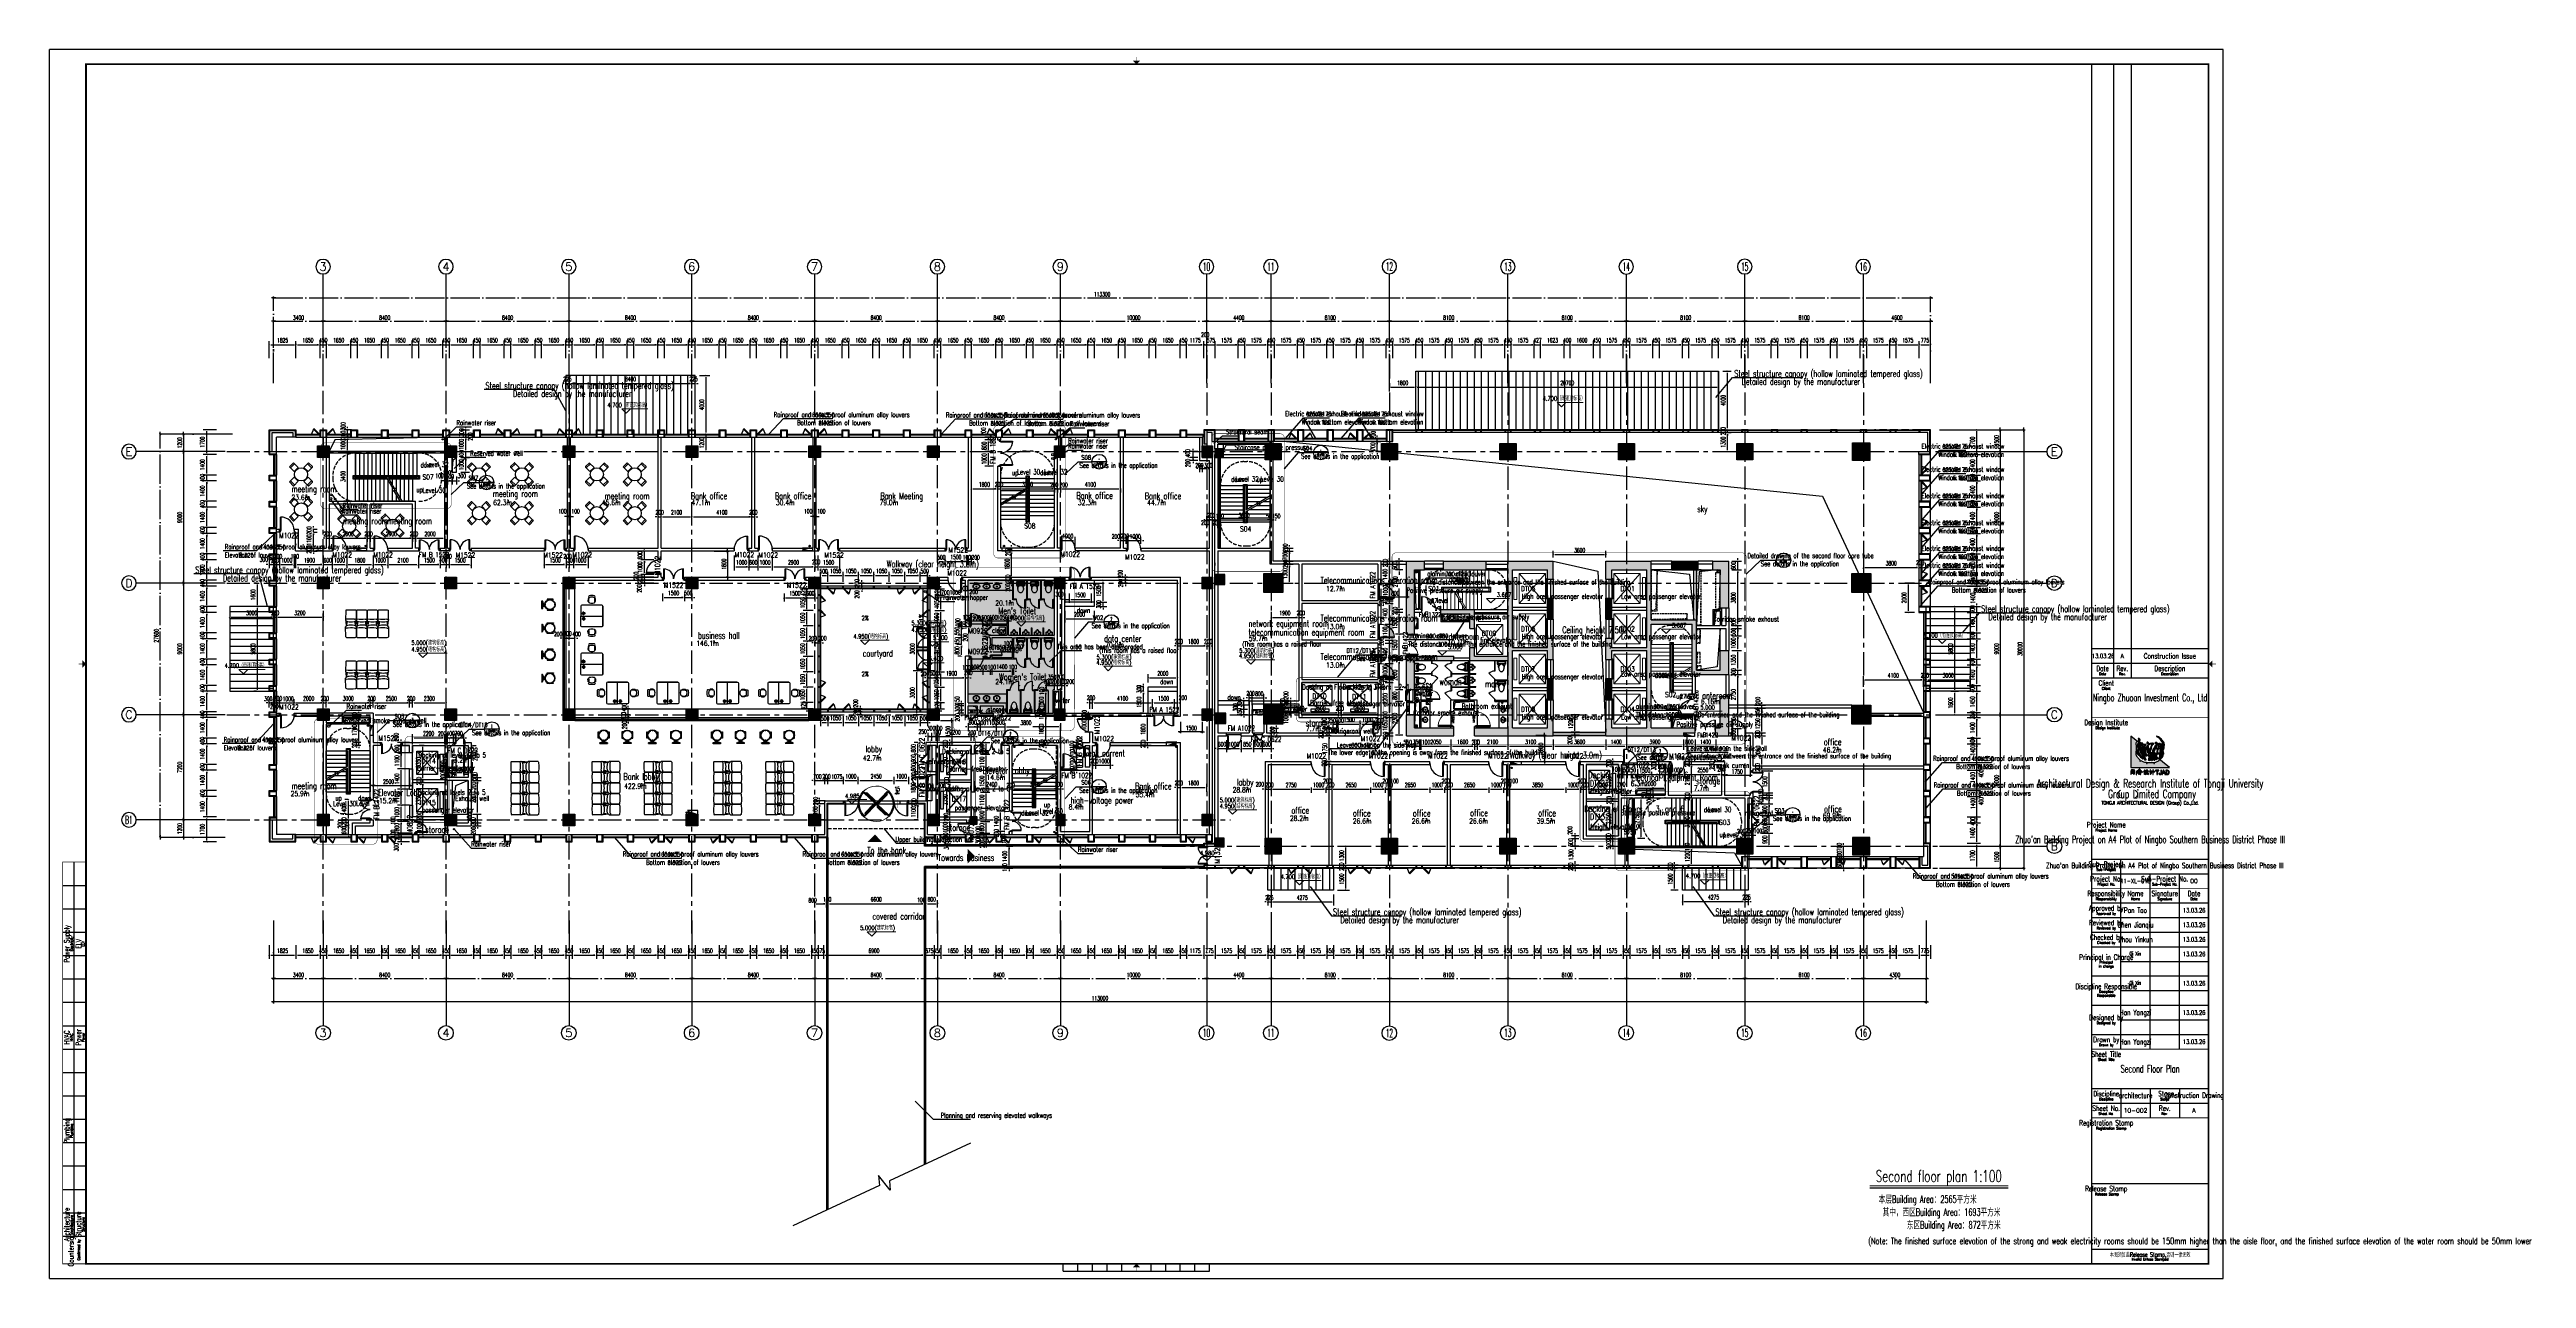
# Model space of a CAD drawing. Extents: x 824790 to 994147, y 4290613 to 4374713.
import ezdxf
from ezdxf.enums import TextEntityAlignment as Align

# ---------------------------------------------------------------- set-up
doc = ezdxf.new("R2010")
doc.units = 0
doc.header["$LTSCALE"] = 1000
doc.header["$MEASUREMENT"] = 0
for name, pattern in [('ACAD_ISO08W100', [36, 24, -3, 6, -3]), ('CENTER', [50.8, 31.75, -6.35, 6.35, -6.35]), ('DASH', [0.35, 0.25, -0.1]), ('DASHED', [0.75, 0.5, -0.25]), ('DASHED2', [0.375, 0.25, -0.125]), ('DOTE', [2.42, 2, -0.2, 0.02, -0.2]), ('HIDDEN', [0.375, 0.25, -0.125])]:
    doc.linetypes.add(name, pattern=pattern)
doc.layers.get('0').update_dxf_attribs({"color": 255, "linetype": 'CONTINUOUS'})
for name, color, linetype, lineweight in [('0-消防箱', 7, 'CONTINUOUS', 25), ('A-LEVEL', 135, 'CONTINUOUS', 0), ('A-PUB_TEXT', 7, 'CONTINUOUS', 5), ('A-STAIR', 30, 'CONTINUOUS', 0), ('A_LEVEL', 135, 'CONTINUOUS', 0)]:
    doc.layers.add(name, color=color, linetype=linetype, lineweight=lineweight)
for name, color, linetype in [('A-AREA-TEXT', 6, 'CONTINUOUS'), ('A-AXIS', 3, 'CONTINUOUS'), ('A-AXIS-TEXT', 7, 'CONTINUOUS'), ('A-COLUMN', 1, 'CONTINUOUS'), ('A-COLUMN-hatch', 252, 'CONTINUOUS'), ('A-CONCRETE', 1, 'CONTINUOUS'), ('A-CONCRETE-HATCH', 252, 'CONTINUOUS'), ('A-DIM', 201, 'CONTINUOUS'), ('A-DOTE', 8, 'ACAD_ISO08W100'), ('A-FACADE', 5, 'CONTINUOUS'), ('A-FIN-GRAN', 34, 'CONTINUOUS'), ('A-FUR', 251, 'CONTINUOUS'), ('A-LINE', 254, 'CONTINUOUS'), ('A-LVTRY', 147, 'CONTINUOUS'), ('A-NOTE', 150, 'CONTINUOUS'), ('A-RAIN', 6, 'CONTINUOUS'), ('A-SYMB', 3, 'CONTINUOUS'), ('A-TEXT', 7, 'CONTINUOUS'), ('A-TEXT-CN', 31, 'CONTINUOUS'), ('A-WALL', 2, 'CONTINUOUS'), ('A-WINDOW', 4, 'CONTINUOUS'), ('A-WINDOW-TEXT', 93, 'CONTINUOUS'), ('A_DIM_EX1', 171, 'CONTINUOUS'), ('A_LIFT_STAIR', 30, 'CONTINUOUS'), ('A_SANITARY', 91, 'CONTINUOUS'), ('AXIS_TEXT', 7, 'CONTINUOUS'), ('B2', 3, 'CONTINUOUS'), ('CONCRET', 1, 'CONTINUOUS'), ('DIM_ELEV', 3, 'CONTINUOUS'), ('DIM_SYMB', 3, 'CONTINUOUS'), ('DOTE', 17, 'DOTE'), ('fa-1', 163, 'CONTINUOUS'), ('HATCH-F252', 252, 'CONTINUOUS'), ('P-BLOCK', 7, 'CONTINUOUS'), ('PUB_TEXT', 7, 'CONTINUOUS'), ('RB', 7, 'CONTINUOUS'), ('roof', 4, 'CONTINUOUS'), ('S-COLUMN', 1, 'CONTINUOUS'), ('stair', 30, 'CONTINUOUS'), ('WINDOW', 4, 'CONTINUOUS'), ('交通流线', 40, 'DASHED'), ('图框', 7, 'CONTINUOUS'), ('排水沟', 6, 'CONTINUOUS'), ('柱子', 9, 'CONTINUOUS'), ('立管', 7, 'CONTINUOUS'), ('管井', 6, 'CONTINUOUS'), ('降板', 7, 'CONTINUOUS')]:
    doc.layers.add(name, color=color, linetype=linetype)
doc.styles.add('_HZTXT', font='tjromans.shx', dxfattribs={"width": 0.7, "bigfont": 'tjhztxt.shx'})
doc.styles.add('_TCH_DIM', font='SIMPLEX', dxfattribs={"bigfont": 'GBCBIG'})
doc.styles.add('_TCH_LABEL', font='COMPLEX.shx', dxfattribs={"width": 0.6, "bigfont": 'GBCBIG.shx'})
doc.styles.add('_TCH_WINDOW', font='SIMPLEX', dxfattribs={"bigfont": 'GBCBIG'})
doc.styles.add('ATT', font='txt')
doc.styles.add('COMPLEX', font='COMPLEX')
doc.styles.add('DIM_FONT', font='SIMPLEX.shx', dxfattribs={"width": 0.6, "bigfont": 'GBCBIG.shx'})
doc.styles.add('MEN', font='tjromans.shx', dxfattribs={"width": 0.7, "bigfont": 'tjhztxt.shx'})
doc.styles.add('PRC-S', font='TJROMANS.shx', dxfattribs={"width": 0.7, "bigfont": 'hztxt.shx'})
doc.styles.get("Standard").update_dxf_attribs({"font": 'GBENOR', "bigfont": 'GBCBIG'})
doc.styles.add('TKZ1_tjhts.shx', font='tjromant.shx', dxfattribs={"bigfont": 'tjhts.shx'})
doc.styles.add('TKZ2_tjkts.shx', font='tjromant.shx', dxfattribs={"bigfont": 'tjkts.shx'})
doc.styles.add('TONGJI-FONT', font='simplex.shx')
doc.dimstyles.new('DIM100', dxfattribs={"dimscale": 100, "dimtxt": 3, "dimasz": 0.01, "dimexe": 1, "dimexo": 1, "dimgap": 1, "dimtad": 1, "dimdec": 0, "dimtxsty": 'DIM_FONT', "dimblk1": 'h-_DIMX', "dimblk2": 'h-_DIMX', "dimsah": 1, "dimcen": 0.01, "dimclrd": 256, "dimclre": 256, "dimclrt": 7, "dimadec": 3, "dimazin": 3, "dimtfac": 1, "dimtdec": 0, "dimtix": 1, "dimtmove": 2, "dimatfit": 3, "dimldrblk": 'h-_DIMX', "dimtzin": 5, "dimarcsym": 0})
doc.dimstyles.new('DIMN', dxfattribs={"dimtxt": 300, "dimasz": 100, "dimexe": 250, "dimexo": 300, "dimgap": 150, "dimtad": 1, "dimdec": 0, "dimtxsty": 'DIM_FONT', "dimblk": 'h-_ArchTick', "dimcen": 2.5, "dimclrt": 7, "dimazin": 2, "dimtfac": 1, "dimtdec": 0, "dimtix": 1, "dimtmove": 2, "dimatfit": 3, "dimarcsym": 0})
doc.dimstyles.new('NORMAL', dxfattribs={"dimtxt": 300, "dimasz": 1, "dimexe": 250, "dimexo": 300, "dimgap": 150, "dimtad": 1, "dimdec": 0, "dimtxsty": 'DIM_FONT', "dimblk": '_DIMX', "dimblk1": '_DIMX', "dimblk2": '_DIMX', "dimsah": 1, "dimcen": 1, "dimclrd": 256, "dimclre": 256, "dimclrt": 7, "dimazin": 3, "dimtfac": 1, "dimtdec": 0, "dimtix": 1, "dimtmove": 2, "dimatfit": 3, "dimldrblk": '_DIMX', "dimarcsym": 0})

# ---------------------------------------------------------------- blocks, each defined once
blk = doc.blocks.new('h-_DIMX')
blk.add_line((-150, 0), (150, 0))
at = {"const_width": 50}
blk.add_lwpolyline([(-70, -70), (70, 70)], dxfattribs=at)
blk = doc.blocks.new('*D62')
at = {"layer": 'A-AXIS', "lineweight": -2, "transparency": 16777216}
for p, q in [((-2603336, -1750029), (-2606794, -1750029)), ((-2606694, -1750030), (-2606694, -1751228)), ((-2603836, -1751229), (-2606794, -1751229))]:
    blk.add_line(p, q, dxfattribs=at)
for p, rotation in [((-2606694, -1750029), 90), ((-2606694, -1751229), 270)]:
    blk.add_blockref('h-_DIMX', p, dxfattribs=dict(at, rotation=rotation))
at = {"layer": 'A-AXIS', "color": 7, "transparency": 16777216, "insert": (-2606944, -1750629), "char_height": 300, "attachment_point": 5, "rotation": 90, "style": 'DIM_FONT'}
blk.add_mtext('\\A1;1200', dxfattribs=at)
blk = doc.blocks.new('*D63')
at = {"layer": 'A-AXIS', "lineweight": -2, "transparency": 16777216}
for p, q in [((-2603836, -1751229), (-2606794, -1751229)), ((-2606694, -1751230), (-2606694, -1760228)), ((-2603836, -1760229), (-2606794, -1760229))]:
    blk.add_line(p, q, dxfattribs=at)
for p, rotation in [((-2606694, -1751229), 90), ((-2606694, -1760229), 270)]:
    blk.add_blockref('h-_DIMX', p, dxfattribs=dict(at, rotation=rotation))
at = {"layer": 'A-AXIS', "color": 7, "transparency": 16777216, "insert": (-2606944, -1755729), "char_height": 300, "attachment_point": 5, "rotation": 90, "style": 'DIM_FONT'}
blk.add_mtext('\\A1;9000', dxfattribs=at)
blk = doc.blocks.new('*D64')
at = {"layer": 'A-AXIS', "lineweight": -2, "transparency": 16777216}
for p, q in [((-2603836, -1760229), (-2606794, -1760229)), ((-2606694, -1760230), (-2606694, -1769228)), ((-2603836, -1769229), (-2606794, -1769229))]:
    blk.add_line(p, q, dxfattribs=at)
for p, rotation in [((-2606694, -1760229), 90), ((-2606694, -1769229), 270)]:
    blk.add_blockref('h-_DIMX', p, dxfattribs=dict(at, rotation=rotation))
at = {"layer": 'A-AXIS', "color": 7, "transparency": 16777216, "insert": (-2606944, -1764729), "char_height": 300, "attachment_point": 5, "rotation": 90, "style": 'DIM_FONT'}
blk.add_mtext('\\A1;9000', dxfattribs=at)
blk = doc.blocks.new('*D65')
at = {"layer": 'A-AXIS', "lineweight": -2, "transparency": 16777216}
for p, q in [((-2603836, -1769229), (-2606794, -1769229)), ((-2606694, -1769230), (-2606694, -1776428)), ((-2603836, -1776429), (-2606794, -1776429))]:
    blk.add_line(p, q, dxfattribs=at)
for p, rotation in [((-2606694, -1769229), 90), ((-2606694, -1776429), 270)]:
    blk.add_blockref('h-_DIMX', p, dxfattribs=dict(at, rotation=rotation))
at = {"layer": 'A-AXIS', "color": 7, "transparency": 16777216, "insert": (-2606944, -1772829), "char_height": 300, "attachment_point": 5, "rotation": 90, "style": 'DIM_FONT'}
blk.add_mtext('\\A1;7200', dxfattribs=at)
blk = doc.blocks.new('*D66')
at = {"layer": 'A-AXIS', "lineweight": -2, "transparency": 16777216}
for p, q in [((-2603836, -1776429), (-2606794, -1776429)), ((-2606694, -1776430), (-2606694, -1777628)), ((-2603836, -1777629), (-2606794, -1777629))]:
    blk.add_line(p, q, dxfattribs=at)
for p, rotation in [((-2606694, -1776429), 90), ((-2606694, -1777629), 270)]:
    blk.add_blockref('h-_DIMX', p, dxfattribs=dict(at, rotation=rotation))
at = {"layer": 'A-AXIS', "color": 7, "transparency": 16777216, "insert": (-2606944, -1777029), "char_height": 300, "attachment_point": 5, "rotation": 90, "style": 'DIM_FONT'}
blk.add_mtext('\\A1;1200', dxfattribs=at)
blk = doc.blocks.new('*D67')
at = {"layer": 'A-AXIS', "lineweight": -2, "transparency": 16777216}
for p, q in [((-2486628, -1749729), (-2482369, -1749729)), ((-2482469, -1749730), (-2482469, -1751228)), ((-2486628, -1751229), (-2482369, -1751229))]:
    blk.add_line(p, q, dxfattribs=at)
for p, rotation in [((-2482469, -1749729), 90), ((-2482469, -1751229), 270)]:
    blk.add_blockref('h-_DIMX', p, dxfattribs=dict(at, rotation=rotation))
at = {"layer": 'A-AXIS', "color": 7, "transparency": 16777216, "insert": (-2482719, -1750479), "char_height": 300, "attachment_point": 5, "rotation": 90, "style": 'DIM_FONT'}
blk.add_mtext('\\A1;1500', dxfattribs=at)
blk = doc.blocks.new('*D68')
at = {"layer": 'A-AXIS', "lineweight": -2, "transparency": 16777216}
for p, q in [((-2486628, -1751229), (-2482369, -1751229)), ((-2482469, -1751230), (-2482469, -1760228)), ((-2486628, -1760229), (-2482369, -1760229))]:
    blk.add_line(p, q, dxfattribs=at)
for p, rotation in [((-2482469, -1751229), 90), ((-2482469, -1760229), 270)]:
    blk.add_blockref('h-_DIMX', p, dxfattribs=dict(at, rotation=rotation))
at = {"layer": 'A-AXIS', "color": 7, "transparency": 16777216, "insert": (-2482719, -1755729), "char_height": 300, "attachment_point": 5, "rotation": 90, "style": 'DIM_FONT'}
blk.add_mtext('\\A1;9000', dxfattribs=at)
blk = doc.blocks.new('*D69')
at = {"layer": 'A-AXIS', "lineweight": -2, "transparency": 16777216}
for p, q in [((-2486628, -1760229), (-2482369, -1760229)), ((-2482469, -1760230), (-2482469, -1769228)), ((-2486628, -1769229), (-2482369, -1769229))]:
    blk.add_line(p, q, dxfattribs=at)
for p, rotation in [((-2482469, -1760229), 90), ((-2482469, -1769229), 270)]:
    blk.add_blockref('h-_DIMX', p, dxfattribs=dict(at, rotation=rotation))
at = {"layer": 'A-AXIS', "color": 7, "transparency": 16777216, "insert": (-2482719, -1764729), "char_height": 300, "attachment_point": 5, "rotation": 90, "style": 'DIM_FONT'}
blk.add_mtext('\\A1;9000', dxfattribs=at)
blk = doc.blocks.new('*D70')
at = {"layer": 'A-AXIS', "lineweight": -2, "transparency": 16777216}
for p, q in [((-2486628, -1769229), (-2482369, -1769229)), ((-2482469, -1769230), (-2482469, -1778228)), ((-2486628, -1778229), (-2482369, -1778229))]:
    blk.add_line(p, q, dxfattribs=at)
for p, rotation in [((-2482469, -1769229), 90), ((-2482469, -1778229), 270)]:
    blk.add_blockref('h-_DIMX', p, dxfattribs=dict(at, rotation=rotation))
at = {"layer": 'A-AXIS', "color": 7, "transparency": 16777216, "insert": (-2482719, -1773729), "char_height": 300, "attachment_point": 5, "rotation": 90, "style": 'DIM_FONT'}
blk.add_mtext('\\A1;9000', dxfattribs=at)
blk = doc.blocks.new('*D71')
at = {"layer": 'A-AXIS', "lineweight": -2, "transparency": 16777216}
for p, q in [((-2486628, -1778229), (-2482369, -1778229)), ((-2482469, -1778230), (-2482469, -1779728)), ((-2486628, -1779729), (-2482369, -1779729))]:
    blk.add_line(p, q, dxfattribs=at)
for p, rotation in [((-2482469, -1778229), 90), ((-2482469, -1779729), 270)]:
    blk.add_blockref('h-_DIMX', p, dxfattribs=dict(at, rotation=rotation))
at = {"layer": 'A-AXIS', "color": 7, "transparency": 16777216, "insert": (-2482719, -1778979), "char_height": 300, "attachment_point": 5, "rotation": 90, "style": 'DIM_FONT'}
blk.add_mtext('\\A1;1500', dxfattribs=at)
blk = doc.blocks.new('*D73')
at = {"layer": 'A-AXIS', "lineweight": -2, "transparency": 16777216}
for p, q in [((-2486628, -1749729), (-2480769, -1749729)), ((-2480869, -1749730), (-2480869, -1779728)), ((-2486628, -1779729), (-2480769, -1779729))]:
    blk.add_line(p, q, dxfattribs=at)
for p, rotation in [((-2480869, -1749729), 90), ((-2480869, -1779729), 270)]:
    blk.add_blockref('h-_DIMX', p, dxfattribs=dict(at, rotation=rotation))
at = {"layer": 'A-AXIS', "color": 7, "transparency": 16777216, "insert": (-2481119, -1764729), "char_height": 300, "attachment_point": 5, "rotation": 90, "style": 'DIM_FONT'}
blk.add_mtext('\\A1;30000', dxfattribs=at)
blk = doc.blocks.new('*D74')
at = {"layer": 'A-AXIS', "lineweight": -2, "transparency": 16777216}
for p, q in [((-2600529, -1783515), (-2600529, -1788988)), ((-2487529, -1783515), (-2487529, -1788988)), ((-2487530, -1788888), (-2600528, -1788888))]:
    blk.add_line(p, q, dxfattribs=at)
at = {"layer": 'A-AXIS', "lineweight": -2, "transparency": 16777216, "rotation": 180}
blk.add_blockref('h-_DIMX', (-2600529, -1788888), dxfattribs=at)
at = {"layer": 'A-AXIS', "lineweight": -2, "transparency": 16777216}
blk.add_blockref('h-_DIMX', (-2487529, -1788888), dxfattribs=at)
at = {"layer": 'A-AXIS', "color": 7, "transparency": 16777216, "insert": (-2544029, -1788638), "char_height": 300, "attachment_point": 5, "style": 'DIM_FONT'}
blk.add_mtext('\\A1;113000', dxfattribs=at)
blk = doc.blocks.new('h-_AXISO')
blk.add_circle((0, 0), 0.5)
at = {"layer": 'A-AXIS-TEXT', "style": 'COMPLEX', "width": 1.041667}
blk.add_attdef('A', text='', height=0.56, dxfattribs=at).set_placement((-0.25, -0.28), (0.25, -0.28), align=Align.FIT)
blk = doc.blocks.new('h-轴号横')
at = {"layer": 'DOTE', "linetype": 'ACAD_ISO08W100'}
for p, q in [((-2596961, -1877431), (-2596961, -1873868)), ((-2588561, -1877429), (-2588561, -1873867)), ((-2580161, -1877428), (-2580161, -1873865)), ((-2571761, -1877426), (-2571761, -1873864)), ((-2563361, -1877425), (-2563361, -1873862)), ((-2554961, -1877423), (-2554961, -1873861)), ((-2546561, -1877422), (-2546561, -1873859)), ((-2536561, -1877420), (-2536561, -1873858)), ((-2532161, -1877419), (-2532161, -1873857)), ((-2524061, -1877418), (-2524061, -1873856)), ((-2515961, -1877417), (-2515961, -1873854)), ((-2507861, -1877415), (-2507861, -1873853)), ((-2499761, -1877414), (-2499761, -1873851)), ((-2491661, -1877412), (-2491661, -1873850)), ((-2606237, -1885986), (-2609726, -1885986)), ((-2483711, -1885986), (-2479101, -1885986)), ((-2606237, -1894986), (-2609726, -1894986)), ((-2483711, -1894986), (-2479101, -1894986)), ((-2606237, -1903986), (-2609726, -1903986)), ((-2483711, -1903986), (-2479101, -1903986)), ((-2606237, -1911186), (-2609726, -1911186)), ((-2483711, -1912986), (-2479101, -1912986)), ((-2596961, -1921498), (-2596961, -1925243)), ((-2588561, -1921498), (-2588561, -1925245)), ((-2580161, -1921498), (-2580161, -1925246)), ((-2571761, -1921498), (-2571761, -1925248)), ((-2563361, -1921498), (-2563361, -1925249)), ((-2554961, -1921498), (-2554961, -1925251)), ((-2546561, -1921498), (-2546561, -1925252)), ((-2536561, -1920710), (-2536561, -1925254)), ((-2532161, -1920711), (-2532161, -1925254)), ((-2524061, -1920712), (-2524061, -1925256)), ((-2515961, -1921498), (-2515961, -1925257)), ((-2507861, -1921498), (-2507861, -1925259)), ((-2499761, -1921498), (-2499761, -1925260)), ((-2491661, -1921498), (-2491661, -1925261))]:
    blk.add_line(p, q, dxfattribs=at)
at = {"layer": 'A-AXIS'}
ref = blk.add_blockref('h-_AXISO', (-2596976, -1873330), dxfattribs=dict(at, xscale=-1000, yscale=1000, zscale=1000))
ref.add_attrib('A', '3', dxfattribs={"layer": 'AXIS_TEXT', "height": 560, "style": 'COMPLEX', "width": 1.339286}).set_placement((-2597226, -1873610), (-2596726, -1873610), align=Align.FIT)
ref = blk.add_blockref('h-_AXISO', (-2588576, -1873328), dxfattribs=dict(at, xscale=-1000, yscale=1000, zscale=1000))
ref.add_attrib('A', '4', dxfattribs={"layer": 'AXIS_TEXT', "height": 560, "style": 'COMPLEX', "width": 1.171875}).set_placement((-2588826, -1873608), (-2588326, -1873608), align=Align.FIT)
ref = blk.add_blockref('h-_AXISO', (-2580176, -1873330), dxfattribs=dict(at, xscale=-1000, yscale=1000, zscale=1000))
ref.add_attrib('A', '5', dxfattribs={"layer": 'AXIS_TEXT', "height": 560, "style": 'COMPLEX', "width": 1.339286}).set_placement((-2580426, -1873610), (-2579926, -1873610), align=Align.FIT)
ref = blk.add_blockref('h-_AXISO', (-2571776, -1873330), dxfattribs=dict(at, xscale=-1000, yscale=1000, zscale=1000))
ref.add_attrib('A', '6', dxfattribs={"layer": 'AXIS_TEXT', "height": 560, "style": 'COMPLEX', "width": 1.339286}).set_placement((-2572026, -1873610), (-2571526, -1873610), align=Align.FIT)
ref = blk.add_blockref('h-_AXISO', (-2563376, -1873330), dxfattribs=dict(at, xscale=-1000, yscale=1000, zscale=1000))
ref.add_attrib('A', '7', dxfattribs={"layer": 'AXIS_TEXT', "height": 560, "style": 'COMPLEX', "width": 1.339286}).set_placement((-2563626, -1873610), (-2563126, -1873610), align=Align.FIT)
ref = blk.add_blockref('h-_AXISO', (-2554976, -1873329), dxfattribs=dict(at, xscale=-1000, yscale=1000, zscale=1000))
ref.add_attrib('A', '8', dxfattribs={"layer": 'AXIS_TEXT', "height": 560, "style": 'COMPLEX', "width": 1.339286}).set_placement((-2555226, -1873609), (-2554726, -1873609), align=Align.FIT)
ref = blk.add_blockref('h-_AXISO', (-2546574, -1873330), dxfattribs=dict(at, xscale=-1000, yscale=1000, zscale=1000))
ref.add_attrib('A', '9', dxfattribs={"layer": 'AXIS_TEXT', "height": 560, "style": 'COMPLEX', "width": 1.339286}).set_placement((-2546824, -1873610), (-2546324, -1873610), align=Align.FIT)
ref = blk.add_blockref('h-_AXISO', (-2536574, -1873330), dxfattribs=dict(at, xscale=-1000, yscale=1000, zscale=1000))
ref.add_attrib('A', '10', dxfattribs={"layer": 'AXIS_TEXT', "height": 560, "style": 'COMPLEX', "width": 0.646552}).set_placement((-2536824, -1873610), (-2536324, -1873610), align=Align.FIT)
ref = blk.add_blockref('h-_AXISO', (-2532174, -1873330), dxfattribs=dict(at, xscale=-1000, yscale=1000, zscale=1000))
ref.add_attrib('A', '11', dxfattribs={"layer": 'AXIS_TEXT', "height": 560, "style": 'COMPLEX', "width": 0.78125}).set_placement((-2532424, -1873610), (-2531924, -1873610), align=Align.FIT)
ref = blk.add_blockref('h-_AXISO', (-2524074, -1873313), dxfattribs=dict(at, xscale=-1000, yscale=1000, zscale=1000))
ref.add_attrib('A', '12', dxfattribs={"layer": 'AXIS_TEXT', "height": 560, "style": 'COMPLEX', "width": 0.646552}).set_placement((-2524324, -1873593), (-2523824, -1873593), align=Align.FIT)
ref = blk.add_blockref('h-_AXISO', (-2515974, -1873330), dxfattribs=dict(at, xscale=-1000, yscale=1000, zscale=1000))
ref.add_attrib('A', '13', dxfattribs={"layer": 'AXIS_TEXT', "height": 560, "style": 'COMPLEX', "width": 0.646552}).set_placement((-2516224, -1873610), (-2515724, -1873610), align=Align.FIT)
ref = blk.add_blockref('h-_AXISO', (-2507874, -1873334), dxfattribs=dict(at, xscale=-1000, yscale=1000, zscale=1000))
ref.add_attrib('A', '14', dxfattribs={"layer": 'AXIS_TEXT', "height": 560, "style": 'COMPLEX', "width": 0.604839}).set_placement((-2508124, -1873614), (-2507624, -1873614), align=Align.FIT)
ref = blk.add_blockref('h-_AXISO', (-2499774, -1873327), dxfattribs=dict(at, xscale=-1000, yscale=1000, zscale=1000))
ref.add_attrib('A', '15', dxfattribs={"layer": 'AXIS_TEXT', "height": 560, "style": 'COMPLEX', "width": 0.646552}).set_placement((-2500024, -1873607), (-2499524, -1873607), align=Align.FIT)
ref = blk.add_blockref('h-_AXISO', (-2491674, -1873328), dxfattribs=dict(at, xscale=-1000, yscale=1000, zscale=1000))
ref.add_attrib('A', '16', dxfattribs={"layer": 'AXIS_TEXT', "height": 560, "style": 'COMPLEX', "width": 0.646552}).set_placement((-2491924, -1873608), (-2491424, -1873608), align=Align.FIT)
ref = blk.add_blockref('h-_AXISO', (-2610252, -1885985), dxfattribs=dict(at, xscale=-1000, yscale=1000, zscale=1000))
ref.add_attrib('A', 'E', dxfattribs={"layer": 'AXIS_TEXT', "height": 560, "style": 'COMPLEX', "width": 1.171875}).set_placement((-2610502, -1886265), (-2610002, -1886265), align=Align.FIT)
ref = blk.add_blockref('h-_AXISO', (-2478601, -1885986), dxfattribs=dict(at, xscale=1000, yscale=1000, zscale=1000))
ref.add_attrib('A', 'E', dxfattribs={"layer": 'AXIS_TEXT', "height": 560, "style": 'COMPLEX', "width": 1.171875}).set_placement((-2478851, -1886266), (-2478351, -1886266), align=Align.FIT)
ref = blk.add_blockref('h-_AXISO', (-2610252, -1894985), dxfattribs=dict(at, xscale=-1000, yscale=1000, zscale=1000))
ref.add_attrib('A', 'D', dxfattribs={"layer": 'AXIS_TEXT', "height": 560, "style": 'COMPLEX', "width": 1.102941}).set_placement((-2610502, -1895265), (-2610002, -1895265), align=Align.FIT)
ref = blk.add_blockref('h-_AXISO', (-2478601, -1894986), dxfattribs=dict(at, xscale=1000, yscale=1000, zscale=1000))
ref.add_attrib('A', 'D', dxfattribs={"layer": 'AXIS_TEXT', "height": 560, "style": 'COMPLEX', "width": 1.102941}).set_placement((-2478851, -1895266), (-2478351, -1895266), align=Align.FIT)
ref = blk.add_blockref('h-_AXISO', (-2610252, -1903985), dxfattribs=dict(at, xscale=-1000, yscale=1000, zscale=1000))
ref.add_attrib('A', 'C', dxfattribs={"layer": 'AXIS_TEXT', "height": 560, "style": 'COMPLEX', "width": 1.25}).set_placement((-2610502, -1904265), (-2610002, -1904265), align=Align.FIT)
ref = blk.add_blockref('h-_AXISO', (-2478601, -1903986), dxfattribs=dict(at, xscale=1000, yscale=1000, zscale=1000))
ref.add_attrib('A', 'C', dxfattribs={"layer": 'AXIS_TEXT', "height": 560, "style": 'COMPLEX', "width": 1.25}).set_placement((-2478851, -1904266), (-2478351, -1904266), align=Align.FIT)
ref = blk.add_blockref('h-_AXISO', (-2610252, -1911185), dxfattribs=dict(at, xscale=-1000, yscale=1000, zscale=1000))
ref.add_attrib('A', 'B1', dxfattribs={"layer": 'AXIS_TEXT', "height": 560, "style": 'COMPLEX', "width": 0.604839}).set_placement((-2610502, -1911465), (-2610002, -1911465), align=Align.FIT)
ref = blk.add_blockref('h-_AXISO', (-2478601, -1912986), dxfattribs=dict(at, xscale=1000, yscale=1000, zscale=1000))
ref.add_attrib('A', 'B', dxfattribs={"layer": 'AXIS_TEXT', "height": 560, "style": 'COMPLEX', "width": 1.102941}).set_placement((-2478851, -1913266), (-2478351, -1913266), align=Align.FIT)
ref = blk.add_blockref('h-_AXISO', (-2596976, -1925758), dxfattribs=dict(at, xscale=1000, yscale=1000, zscale=1000, rotation=180))
ref.add_attrib('A', '3', dxfattribs={"layer": 'AXIS_TEXT', "height": 560, "style": 'COMPLEX', "width": 1.339286}).set_placement((-2597226, -1926038), (-2596726, -1926038), align=Align.FIT)
ref = blk.add_blockref('h-_AXISO', (-2588576, -1925760), dxfattribs=dict(at, xscale=1000, yscale=1000, zscale=1000, rotation=180))
ref.add_attrib('A', '4', dxfattribs={"layer": 'AXIS_TEXT', "height": 560, "style": 'COMPLEX', "width": 1.171875}).set_placement((-2588826, -1926040), (-2588326, -1926040), align=Align.FIT)
ref = blk.add_blockref('h-_AXISO', (-2580176, -1925758), dxfattribs=dict(at, xscale=1000, yscale=1000, zscale=1000, rotation=180))
ref.add_attrib('A', '5', dxfattribs={"layer": 'AXIS_TEXT', "height": 560, "style": 'COMPLEX', "width": 1.339286}).set_placement((-2580426, -1926038), (-2579926, -1926038), align=Align.FIT)
ref = blk.add_blockref('h-_AXISO', (-2571776, -1925758), dxfattribs=dict(at, xscale=1000, yscale=1000, zscale=1000, rotation=180))
ref.add_attrib('A', '6', dxfattribs={"layer": 'AXIS_TEXT', "height": 560, "style": 'COMPLEX', "width": 1.339286}).set_placement((-2572026, -1926038), (-2571526, -1926038), align=Align.FIT)
ref = blk.add_blockref('h-_AXISO', (-2563376, -1925758), dxfattribs=dict(at, xscale=1000, yscale=1000, zscale=1000, rotation=180))
ref.add_attrib('A', '7', dxfattribs={"layer": 'AXIS_TEXT', "height": 560, "style": 'COMPLEX', "width": 1.339286}).set_placement((-2563626, -1926038), (-2563126, -1926038), align=Align.FIT)
ref = blk.add_blockref('h-_AXISO', (-2554976, -1925760), dxfattribs=dict(at, xscale=1000, yscale=1000, zscale=1000, rotation=180))
ref.add_attrib('A', '8', dxfattribs={"layer": 'AXIS_TEXT', "height": 560, "style": 'COMPLEX', "width": 1.339286}).set_placement((-2555226, -1926040), (-2554726, -1926040), align=Align.FIT)
ref = blk.add_blockref('h-_AXISO', (-2546574, -1925758), dxfattribs=dict(at, xscale=1000, yscale=1000, zscale=1000, rotation=180))
ref.add_attrib('A', '9', dxfattribs={"layer": 'AXIS_TEXT', "height": 560, "style": 'COMPLEX', "width": 1.339286}).set_placement((-2546824, -1926038), (-2546324, -1926038), align=Align.FIT)
ref = blk.add_blockref('h-_AXISO', (-2536574, -1925758), dxfattribs=dict(at, xscale=1000, yscale=1000, zscale=1000, rotation=180))
ref.add_attrib('A', '10', dxfattribs={"layer": 'AXIS_TEXT', "height": 560, "style": 'COMPLEX', "width": 0.646552}).set_placement((-2536824, -1926038), (-2536324, -1926038), align=Align.FIT)
ref = blk.add_blockref('h-_AXISO', (-2532174, -1925758), dxfattribs=dict(at, xscale=1000, yscale=1000, zscale=1000, rotation=180))
ref.add_attrib('A', '11', dxfattribs={"layer": 'AXIS_TEXT', "height": 560, "style": 'COMPLEX', "width": 0.78125}).set_placement((-2532424, -1926038), (-2531924, -1926038), align=Align.FIT)
ref = blk.add_blockref('h-_AXISO', (-2524074, -1925775), dxfattribs=dict(at, xscale=1000, yscale=1000, zscale=1000, rotation=180))
ref.add_attrib('A', '12', dxfattribs={"layer": 'AXIS_TEXT', "height": 560, "style": 'COMPLEX', "width": 0.646552}).set_placement((-2524324, -1926055), (-2523824, -1926055), align=Align.FIT)
ref = blk.add_blockref('h-_AXISO', (-2515974, -1925758), dxfattribs=dict(at, xscale=1000, yscale=1000, zscale=1000, rotation=180))
ref.add_attrib('A', '13', dxfattribs={"layer": 'AXIS_TEXT', "height": 560, "style": 'COMPLEX', "width": 0.646552}).set_placement((-2516224, -1926038), (-2515724, -1926038), align=Align.FIT)
ref = blk.add_blockref('h-_AXISO', (-2507874, -1925755), dxfattribs=dict(at, xscale=1000, yscale=1000, zscale=1000, rotation=180))
ref.add_attrib('A', '14', dxfattribs={"layer": 'AXIS_TEXT', "height": 560, "style": 'COMPLEX', "width": 0.604839}).set_placement((-2508124, -1926035), (-2507624, -1926035), align=Align.FIT)
ref = blk.add_blockref('h-_AXISO', (-2499774, -1925762), dxfattribs=dict(at, xscale=1000, yscale=1000, zscale=1000, rotation=180))
ref.add_attrib('A', '15', dxfattribs={"layer": 'AXIS_TEXT', "height": 560, "style": 'COMPLEX', "width": 0.646552}).set_placement((-2500024, -1926042), (-2499524, -1926042), align=Align.FIT)
ref = blk.add_blockref('h-_AXISO', (-2491674, -1925761), dxfattribs=dict(at, xscale=1000, yscale=1000, zscale=1000, rotation=180))
ref.add_attrib('A', '16', dxfattribs={"layer": 'AXIS_TEXT', "height": 560, "style": 'COMPLEX', "width": 0.646552}).set_placement((-2491924, -1926041), (-2491424, -1926041), align=Align.FIT)
blk = doc.blocks.new('h-D15')
for p, q in [((75, 0), (75, 675)), ((75, 0), (125, 0)), ((125, 0), (125, 673.145601)), ((1375, 0), (1375, 673.145601)), ((1425, 0), (1425, 675)), ((1425, 0), (1375, 0))]:
    blk.add_line(p, q)
for points in [[(75, 0), (0, 0), (0, -100), (75, -100)], [(1425, 0), (1500, 0), (1500, -100), (1425, -100)]]:
    blk.add_lwpolyline(points, close=True)
for centre, start, end in [((75, 0), 0, 90), ((1425, 0), 90, 180)]:
    blk.add_arc(centre, 675, start, end)
blk = doc.blocks.new('h-D10')
for p, q in [((75, 0), (75, 925)), ((75, 0), (125, 0)), ((125, 0), (125, 923.64766))]:
    blk.add_line(p, q)
blk.add_lwpolyline([(75, 0), (0, 0), (0, -100), (75, -100)], close=True)
blk.add_arc((75, 0), 925, 0, 90)
blk = doc.blocks.new('h-A$C4FF608DF')
at = {"layer": 'A-FUR'}
for p, q in [((-70, 1280, -1800), (155, 1535, -1800)), ((248, 960, -1800), (-67, 1238, -1800)), ((-15, 1191, -1800), (250, 1491, -1800)), ((-6, 257, -1800), (272, 572, -1800)), ((252, -10, -1800), (-3, 214, -1800)), ((340, 45, -1800), (40, 309, -1800)), ((197, 1538, -1800), (512, 1260, -1800)), ((512, 1260, -1800), (248, 960, -1800)), ((272, 572, -1800), (572, 307, -1800)), ((572, 307, -1800), (294, -8, -1800)), ((900, 1284, -1800), (1178, 1599, -1800)), ((1200, 1019, -1800), (900, 1284, -1800)), ((960, 331, -1800), (1224, 631, -1800)), ((1275, 54, -1800), (960, 331, -1800)), ((1132, 1546, -1800), (1432, 1282, -1800)), ((1478, 1334, -1800), (1200, 1019, -1800)), ((1220, 1602, -1800), (1475, 1377, -1800)), ((1487, 400, -1800), (1222, 100, -1800)), ((1224, 631, -1800), (1539, 354, -1800)), ((1542, 311, -1800), (1317, 56, -1800))]:
    blk.add_line(p, q, dxfattribs=at)
blk.add_circle((736, 796, -1800), 450, dxfattribs=at)
for centre, start, end in [((-48, 1260, -1800), 138.57975, 228.57975), ((16, 237, -1800), 138.57975, 228.57975), ((177, 1515, -1800), 48.57975, 138.57975), ((1200, 1579, -1800), 48.57975, 138.57975), ((1295, 76, -1800), 228.57975, 318.57975), ((1455, 1354, -1800), 318.57975, 48.57975), ((1519, 331, -1800), 318.57975, 48.57975), ((271, 12, -1800), 228.57975, 318.57975)]:
    blk.add_arc(centre, 30, start, end, dxfattribs=at)
blk = doc.blocks.new('TJAD_TK_LOGO')
for points in [[(0.309, 0.239, -0.055111), (0.298, 0.218, -0.399817), (0.289, 0.213, -0.15154), (0.281, 0.216, -0.301448), (0.281, 0.226, 0.010306), (0.289, 0.248, -0.01851), (0.216, 0.33, -0.103184), (0.157, 0.423, -0.120959), (0.156, 0.5, 0.063512), (0.168, 0.638, 0.024265), (0.163, 0.716, -0.039016), (0.159, 0.759, -0.148803), (0.167, 0.795, -0.063522), (0.19, 0.819, -0.021561), (0.199, 0.827), (0, 0.989), (0, 0.014), (1.2, 0.014), (0.901, 0.256, -0.02734), (0.87, 0.232, -0.056811), (0.802, 0.195, -0.043653), (0.743, 0.178, 0.070224), (0.74, 0.168, -0.155586), (0.734, 0.146, -0.268078), (0.715, 0.144, 0.046034), (0.714, 0.151, -0.10837), (0.716, 0.158, 0.067272), (0.719, 0.172, 0.007869), (0.606, 0.171, -0.018474), (0.519, 0.174, 0.089356), (0.513, 0.16, -0.084297), (0.509, 0.144, -0.378712), (0.498, 0.137, -0.129516), (0.487, 0.142, 0.010082), (0.489, 0.148, -0.06366), (0.493, 0.159, -0.047427), (0.496, 0.17, 0.412458), (0.493, 0.175, 0.04646), (0.459, 0.179, -0.083304), (0.398, 0.192, -0.056916)], [(0.278, 0.851, 0.150805), (0.286, 0.87, 0.118181), (0.284, 0.888, 0.061251), (0.278, 0.901, 0.110829), (0.266, 0.912, 0.065976), (0.248, 0.919, 0.129921), (0.229, 0.92, 0.40681), (0.226, 0.916, 0.07663), (0.23, 0.907, -0.019502), (0.237, 0.896, -0.085799), (0.241, 0.884, -0.150999), (0.235, 0.858, -0.086307), (0.225, 0.846, -0.019332), (0.206, 0.833, 0.015742), (0.199, 0.827), (0.264, 0.775, -0.014783), (0.267, 0.774, -0.092021), (0.285, 0.767, -0.021612), (0.299, 0.758, 0.020501), (0.302, 0.757, -0.138406), (0.302, 0.756, -0.004327), (0.304, 0.756, 0.041521), (0.307, 0.755, 0.017006), (0.309, 0.756, 0.175362), (0.313, 0.76, 0.115175), (0.313, 0.77, 0.133458), (0.302, 0.795, 0.090138), (0.282, 0.811, 0.068529), (0.267, 0.817, -0.013934), (0.257, 0.819, -0.201719), (0.25, 0.824, -0.378426), (0.25, 0.831, -0.084166), (0.26, 0.837, 0.070184)], [(0.264, 0.775, 0.064867), (0.248, 0.774, 0.116531), (0.226, 0.765, 0.208218), (0.216, 0.75, 0.02194), (0.216, 0.741, -0.003556), (0.223, 0.64, -0.008585), (0.225, 0.606, -0.036626), (0.224, 0.587, -0.030322), (0.219, 0.565, 0.008639), (0.208, 0.528, 0.029199), (0.201, 0.493, 0.047639), (0.199, 0.469, 0.083135), (0.203, 0.45, 0.077424), (0.222, 0.419, 0.095524), (0.251, 0.392, 0.133345), (0.255, 0.391, 0.037671), (0.266, 0.395, -0.074764), (0.289, 0.401, -0.017227), (0.311, 0.402, 0.103318), (0.324, 0.403, 0.529251), (0.324, 0.406, 0.058891), (0.31, 0.414, -0.106556), (0.272, 0.441, -0.157893), (0.244, 0.5, -0.090292), (0.241, 0.541, -0.061166), (0.257, 0.612, -0.11155), (0.27, 0.637, -0.016825), (0.293, 0.661, -0.002917), (0.333, 0.697, 0.013927), (0.345, 0.708)], [(0.474, 0.731, 0.018572), (0.473, 0.731), (0.473, 0.732, 0.06936), (0.47, 0.733, 0.047212), (0.46, 0.735, 0.024282), (0.443, 0.735, -0.000753), (0.412, 0.735, -0.013374), (0.392, 0.736, -0.164458), (0.382, 0.74, -0.15617), (0.376, 0.751, 0.064833), (0.371, 0.765, 0.17195), (0.36, 0.774, 0.077232), (0.348, 0.779, 0.099365), (0.341, 0.778, 0.128164), (0.335, 0.776, 0.199677), (0.331, 0.766, 0.156287), (0.335, 0.754, 0.086381), (0.343, 0.746, 0.029794), (0.351, 0.742, -0.218512), (0.359, 0.734, -0.050196), (0.36, 0.726, -0.223734), (0.356, 0.72, -0.013892), (0.345, 0.708), (0.359, 0.697, -0.00619), (0.387, 0.712, -0.093205), (0.434, 0.721, -0.103421), (0.439, 0.72, -0.384925), (0.441, 0.717, -0.045853), (0.438, 0.703, -0.014561), (0.423, 0.658, 0.006316), (0.419, 0.648), (0.432, 0.637, -0.003465), (0.435, 0.644, -0.002724), (0.456, 0.704, -0.338072), (0.461, 0.707, 0.005218), (0.473, 0.707, 0.309415), (0.476, 0.708, 0.132077), (0.479, 0.71, 0.147744), (0.481, 0.715, 0.135646), (0.481, 0.723, 0.18433)], [(0.756, 0.375, 0.010654), (0.758, 0.371, 0.091005), (0.765, 0.363, 0.311976), (0.77, 0.363)]]:
    blk.add_hatch(color=256).paths.add_polyline_path(points)
h = blk.add_hatch(color=256)
h.paths.add_polyline_path([(0.712, 0.755, 0.083086), (0.708, 0.761, 0.127732), (0.701, 0.764, 0.060999), (0.673, 0.768, 0.050289), (0.649, 0.769, 0.061315), (0.626, 0.765, -0.058239), (0.605, 0.759, -0.023274), (0.577, 0.756, -0.318074), (0.565, 0.762, -0.012807), (0.546, 0.787, 0.176594), (0.527, 0.801, 0.141446), (0.512, 0.802, 0.254042), (0.501, 0.793, 0.094349), (0.5, 0.777, 0.272202), (0.507, 0.767, 0.06938), (0.523, 0.763, -0.099001), (0.54, 0.758, -0.173209), (0.549, 0.747, -0.244282), (0.547, 0.738, -0.042049), (0.531, 0.716, 0.019533), (0.504, 0.683, 0.074328), (0.489, 0.659, -0.003717), (0.466, 0.61), (0.494, 0.587, -0.03259), (0.498, 0.607, -0.114709), (0.504, 0.617), (0.507, 0.619), (0.509, 0.62), (0.512, 0.62), (0.514, 0.619), (0.523, 0.614), (0.529, 0.609), (0.548, 0.592), (0.554, 0.586), (0.555, 0.586, 0.137325), (0.563, 0.582, 0.052206), (0.581, 0.58, -0.039081), (0.596, 0.578, -0.061234), (0.6, 0.577, -0.389955), (0.602, 0.574, -0.015439), (0.601, 0.566, -0.009793), (0.592, 0.514, -0.001555), (0.591, 0.509), (0.606, 0.496, -0.005675), (0.613, 0.522, 0.021764), (0.624, 0.57, -0.037231), (0.627, 0.579, -0.166808), (0.63, 0.581, 0.014415), (0.637, 0.584, 0.232872), (0.642, 0.591, 0.087887), (0.641, 0.601, 0.002273), (0.638, 0.615, -0.178357), (0.638, 0.619, -0.001216), (0.651, 0.66, -0.011476), (0.664, 0.699, -0.017032), (0.676, 0.729, -0.192629), (0.689, 0.74, -0.05264), (0.702, 0.745, 0.121865), (0.712, 0.748, 0.384919)])
h.paths.add_polyline_path([(0.597, 0.737, -0.021509), (0.628, 0.747, -0.053885), (0.638, 0.749, -0.363115), (0.652, 0.741, -0.093078), (0.646, 0.705, 0.023125), (0.622, 0.626, -0.067346), (0.613, 0.603, -0.278742), (0.606, 0.6, -0.067064), (0.586, 0.602, -0.223721), (0.563, 0.619, -0.070697), (0.543, 0.661, -0.171192), (0.544, 0.69, -0.090372), (0.564, 0.717, -0.097027)], flags=16)
h = blk.add_hatch(color=256)
h.paths.add_polyline_path([(0.982, 0.688, -0.266995), (0.988, 0.691, -0.078548), (0.994, 0.689, -0.061401), (1.001, 0.685, -0.140506), (1.007, 0.676, -0.075077), (1.01, 0.653, -0.023792), (1.008, 0.62, 0.028581), (1.007, 0.585, 0.083513), (1.009, 0.572, 0.556873), (1.014, 0.571, 0.099876), (1.028, 0.596, 0.058859), (1.035, 0.633, 0.00868), (1.036, 0.66, -0.055868), (1.045, 0.71, 0.012909), (1.049, 0.719, 0.07627), (1.048, 0.734, 0.168287), (0.983, 0.856, 0.045812), (0.89, 0.946, 0.082299), (0.824, 0.983, 0.045024), (0.802, 0.988, 0.184323), (0.796, 0.987, 0.401214), (0.797, 0.985, 0.073894), (0.803, 0.98, 0.009968), (0.828, 0.967, -0.045085), (0.849, 0.953, -0.042435), (0.89, 0.913, -0.014659), (0.933, 0.859, -0.075958), (0.979, 0.767, 0.183281), (0.919, 0.704, 0.093166), (0.905, 0.577, 0.002645), (0.905, 0.539), (0.95, 0.539, -0.021718), (0.951, 0.561, -0.060902), (0.951, 0.563, -0.750169), (0.953, 0.563, -0.062141), (0.956, 0.558, -0.02804), (0.962, 0.541, -0.001207), (0.963, 0.539), (0.999, 0.539), (0.998, 0.542), (0.986, 0.581, -0.042759), (0.971, 0.648, -0.166183), (0.976, 0.68, -0.02967)])
h.paths.add_polyline_path([(0.921, 0.747, 0.337691), (0.922, 0.75, 0.234051), (0.918, 0.756, 0.085029), (0.898, 0.762, 0.109404), (0.867, 0.76, 0.027051), (0.842, 0.75, 0.096966), (0.82, 0.779, 0.147389), (0.788, 0.798, 0.110178), (0.765, 0.798, 0.193659), (0.754, 0.789, 0.105864), (0.751, 0.781, 0.322715), (0.756, 0.77, 0.090222), (0.775, 0.763, 0.021428), (0.79, 0.76, -0.062248), (0.802, 0.756, -0.0489), (0.814, 0.75, 0.061445), (0.828, 0.743, 0.045204), (0.773, 0.709, 0.105153), (0.746, 0.68, 0.017534), (0.699, 0.593, 0.04727), (0.677, 0.539), (0.731, 0.539, -0.016538), (0.733, 0.546, -0.06987), (0.755, 0.615, -0.55525), (0.762, 0.616, 0.087068), (0.773, 0.608, 0.000587), (0.779, 0.605, 0.051645), (0.781, 0.604, 0.002312), (0.798, 0.592, 0.1078), (0.815, 0.585, 0.06971), (0.83, 0.588, -0.002349), (0.824, 0.554, -0.014725), (0.822, 0.539), (0.839, 0.539, -0.003665), (0.842, 0.55, -0.003176), (0.85, 0.584, -0.214328), (0.855, 0.589, 0.079005), (0.864, 0.594, 0.136284), (0.869, 0.604, 0.042038), (0.87, 0.61, 0.121208), (0.869, 0.615, 0.033156), (0.864, 0.622, -0.089896), (0.861, 0.627, -0.153361), (0.862, 0.632, -0.00558), (0.876, 0.678, -0.02004), (0.892, 0.724, -0.10938), (0.9, 0.737, 0.024126), (0.911, 0.741, 0.094696)])
h.paths.add_polyline_path([(0.871, 0.737, -0.143663), (0.867, 0.714, 0.018808), (0.849, 0.654, -0.117601), (0.837, 0.612, -0.229986), (0.819, 0.61, -0.2857), (0.79, 0.639, -0.267121), (0.803, 0.697, -0.053371), (0.832, 0.724, -0.07094), (0.861, 0.743, -0.49062)], flags=16)
h = blk.add_hatch(color=256)
h.paths.add_polyline_path([(0.393, 0.563, -0.011586), (0.397, 0.579, 0.253288), (0.396, 0.579, 0.095247), (0.388, 0.58, -0.0106), (0.376, 0.58, -0.133876), (0.361, 0.583, -0.082431), (0.345, 0.596, -0.01622), (0.332, 0.612, 0.042319), (0.324, 0.621, 0.140851), (0.317, 0.624, 0.145933), (0.308, 0.622, 0.038492), (0.302, 0.618), (0.302, 0.618, 0.000616), (0.3, 0.616, 0.032553), (0.298, 0.615, 0.095329), (0.294, 0.61, 0.096767), (0.291, 0.597, -0.001525), (0.288, 0.574, 0.034244), (0.285, 0.552, 0.085899), (0.292, 0.504, 0.097395), (0.314, 0.467, 0.083463), (0.339, 0.445, 0.098864), (0.352, 0.441, 0.30663), (0.356, 0.443, 0.075685), (0.361, 0.453, 0.009946), (0.371, 0.491, -0.023424), (0.378, 0.51, 0.034776)])
h.paths.add_polyline_path([(0.333, 0.372, 0.321528), (0.33, 0.377, 0.021484), (0.291, 0.382, 0.022843), (0.282, 0.382, 0.102534), (0.276, 0.381, 0.130045), (0.272, 0.378, 0.267367), (0.271, 0.374, -0.005872), (0.276, 0.364, 0.058515), (0.28, 0.355, 0.081344), (0.295, 0.338, 0.099387), (0.309, 0.33, 0.035917), (0.315, 0.328, 0.245908), (0.318, 0.33, 0.105203), (0.327, 0.349, -0.034055), (0.332, 0.365, 0.056891)])
h.paths.add_polyline_path([(0.431, 0.34, 0.245812), (0.436, 0.359, 0.065072), (0.425, 0.393, 0.134826), (0.425, 0.393, -0.114996), (0.425, 0.394, 0.061748), (0.418, 0.405, 0.16919), (0.41, 0.409, 0.009694), (0.393, 0.411, 0.017654), (0.382, 0.412, 0.044621), (0.374, 0.411, 0.15913), (0.368, 0.408, 0.263058), (0.367, 0.404, 0.037983), (0.375, 0.384, -0.091013), (0.378, 0.375, -0.183458), (0.376, 0.37, -0.186991), (0.37, 0.367, -0.076588), (0.364, 0.367, 0.012233), (0.357, 0.368, 0.175338), (0.353, 0.367, 0.023216), (0.34, 0.33, 0.04069), (0.336, 0.312, 0.28537), (0.339, 0.306, 0.048651), (0.347, 0.302, -0.083296), (0.359, 0.295, 0.044689), (0.367, 0.289, 0.196761), (0.378, 0.288, 0.127879), (0.395, 0.298, 0.050671)])
h.paths.add_polyline_path([(0.463, 0.285, 0.013244), (0.461, 0.293, 0.042352), (0.454, 0.311, 0.086452), (0.451, 0.314, 0.181931), (0.447, 0.314, 0.105167), (0.437, 0.307, 0.063777), (0.422, 0.289, 0.079039), (0.415, 0.273, 0.295118), (0.417, 0.263, 0.12746), (0.426, 0.259, 0.051219), (0.438, 0.258, -0.006938), (0.459, 0.255, 0.101871), (0.472, 0.256, 0.282022), (0.475, 0.26, 0.127329), (0.473, 0.266), (0.473, 0.266, -0.004335)])
h.paths.add_polyline_path([(0.658, 0.308, -0.058552), (0.645, 0.335, -0.043685), (0.641, 0.359, 0.088622), (0.637, 0.372, 0.151789), (0.622, 0.385, -0.046532), (0.606, 0.394, 0.04555), (0.599, 0.398, 0.043142), (0.597, 0.399), (0.597, 0.399, 0.251715), (0.586, 0.396, 0.137334), (0.576, 0.371, -0.022108), (0.571, 0.349, 0.025269), (0.557, 0.305, -0.028381), (0.55, 0.284, 0.095667), (0.544, 0.258, 0.266705), (0.554, 0.241, 0.133638), (0.581, 0.24, 0.117773), (0.634, 0.259, 0.081266), (0.66, 0.285, 0.080524), (0.663, 0.292), (0.663, 0.292), (0.664, 0.292), (0.664, 0.295), (0.663, 0.295, 0.059624)])
h.paths.add_polyline_path([(0.568, 0.406, 0.121011), (0.564, 0.41, 0.051248), (0.55, 0.42, 0.077555), (0.545, 0.422, 0.238499), (0.542, 0.421, 0.167798), (0.541, 0.418, 0.09655), (0.541, 0.4, -0.014406), (0.543, 0.392, -0.00033), (0.545, 0.375, 0.1059), (0.551, 0.357, 0.313865), (0.556, 0.357, 0.231713), (0.56, 0.364, 0.026659), (0.564, 0.385, -0.007425), (0.568, 0.4, 0.16995)])
h.paths.add_polyline_path([(0.679, 0.25, 0.082015), (0.68, 0.258, 0.360369), (0.675, 0.264, 0.094324), (0.668, 0.263, 0.109868), (0.666, 0.263, -0.017853), (0.664, 0.262), (0.663, 0.262, 0.095638), (0.652, 0.251, 0.069381), (0.647, 0.242, 0.391778), (0.649, 0.238, 0.16265), (0.658, 0.237, 0.029698), (0.663, 0.239), (0.664, 0.239, 0.027865), (0.674, 0.243, 0.232972)])
h.paths.add_polyline_path([(0.765, 0.309, -0.00792), (0.766, 0.312, -0.04061), (0.767, 0.316, 0.057732), (0.769, 0.323, 0.231089), (0.766, 0.331, 0.223752), (0.755, 0.33, 0.032861), (0.734, 0.315, -0.012035), (0.716, 0.303, 0.160241), (0.7, 0.287, 0.160304), (0.7, 0.267, 0.221951), (0.709, 0.256, 0.080228), (0.726, 0.248, 0.124433), (0.741, 0.247, 0.177577), (0.748, 0.255, 0.06059), (0.758, 0.283, -0.013372)])
h = blk.add_hatch(color=256)
h.paths.add_polyline_path([(0.419, 0.648), (0.359, 0.697, 0.122439), (0.344, 0.679, 0.077208), (0.338, 0.662, 0.221374), (0.343, 0.64, -0.044103), (0.353, 0.625, 0.092474), (0.367, 0.606, 0.149827), (0.383, 0.599, 0.078107), (0.401, 0.6, 0.300992), (0.408, 0.607, 0.003448), (0.412, 0.624, -0.014936)])
h.paths.add_polyline_path([(0.448, 0.531, -0.118411), (0.466, 0.61), (0.432, 0.637, 0.013731), (0.424, 0.609, 0.354128), (0.426, 0.607, 0.149403), (0.425, 0.606, -0.033756), (0.429, 0.605, -0.301225), (0.432, 0.602, -0.067966), (0.431, 0.585, -0.155357), (0.425, 0.583, -0.0383), (0.418, 0.581, 0.394404), (0.414, 0.577, -0.002997), (0.393, 0.506, 0.027314), (0.376, 0.437, 0.262389), (0.377, 0.431, 0.054171), (0.409, 0.43, -0.120269), (0.432, 0.428, -0.238212), (0.445, 0.415, -0.030328), (0.452, 0.384, 0.177342), (0.459, 0.369, 0.189169), (0.473, 0.367, 0.024901), (0.494, 0.37, 0.43233), (0.503, 0.381, 0.054023), (0.499, 0.406, 0.072563), (0.493, 0.423, -0.024272), (0.473, 0.455, -0.09052)])
h.paths.add_polyline_path([(0.591, 0.509), (0.494, 0.587, 0.02545), (0.492, 0.572, 0.128799), (0.501, 0.52, 0.044216), (0.522, 0.484, 0.076323), (0.548, 0.46, 0.034366), (0.562, 0.452, 0.076032), (0.572, 0.449, 0.341488), (0.575, 0.451, 0.069217), (0.584, 0.479, 0.009229)])
h.paths.add_polyline_path([(0.606, 0.496, 0.003269), (0.602, 0.481, 0.051211), (0.597, 0.445, 0.204101), (0.599, 0.435, -0.011598), (0.623, 0.42, -0.044991), (0.66, 0.394, -0.200983), (0.669, 0.38, -0.006426), (0.679, 0.338, 0.079721), (0.687, 0.311, 0.326464), (0.691, 0.309, 0.087838), (0.695, 0.311, 0.087656), (0.715, 0.332, 0.286319), (0.72, 0.36, 0.076349), (0.701, 0.389, -0.160397), (0.676, 0.44), (0.676, 0.44)])
h.paths.add_polyline_path([(0.852, 0.297), (0.79, 0.347, 0.007087), (0.777, 0.301, 0.070922), (0.774, 0.275, 0.248353), (0.779, 0.265, 0.199635), (0.795, 0.268, -0.006886), (0.813, 0.275, 0.05678), (0.847, 0.293, 0.006803)])
h = blk.add_hatch(color=256)
h.paths.add_polyline_path([(0.952, 0.5, -0.00262), (0.951, 0.526, -0.01182), (0.95, 0.539), (0.905, 0.539, 0.006126), (0.905, 0.449, 0.002492), (0.906, 0.412, 0.048247), (0.887, 0.46, 0.065909), (0.883, 0.465, 0.224936), (0.877, 0.467, 0.038284), (0.864, 0.466, -0.06616), (0.83, 0.465, -0.485088), (0.827, 0.467, -0.101913), (0.828, 0.487, -0.016956), (0.839, 0.539), (0.822, 0.539, -0.017973), (0.817, 0.52, -0.010562), (0.81, 0.476, -0.208845), (0.803, 0.461, -0.11949), (0.791, 0.457, -0.131776), (0.748, 0.465, -0.127624), (0.732, 0.488, -0.118385), (0.731, 0.539), (0.677, 0.539, 0.005191), (0.675, 0.533, 0.105733), (0.676, 0.44), (0.718, 0.405), (0.745, 0.405, -0.078177), (0.747, 0.414, -0.129583), (0.758, 0.426, -0.224047), (0.779, 0.429, -0.071036), (0.78, 0.429, 0.101063), (0.781, 0.428, -0.019588), (0.783, 0.428, -0.023828), (0.784, 0.427, -0.322257), (0.79, 0.416, -0.013384), (0.788, 0.405), (0.804, 0.405, -0.014271), (0.808, 0.414, -0.194353), (0.821, 0.43, -0.094044), (0.855, 0.439, -0.035175), (0.871, 0.44, -0.177154), (0.88, 0.432, -0.054292), (0.893, 0.405), (0.948, 0.405, 0.016129), (0.951, 0.417, 0.043741), (0.953, 0.46, 0.012835)])
h.paths.add_polyline_path([(1.021, 0.458), (1.011, 0.5), (0.999, 0.539), (0.963, 0.539, -0.013434), (0.968, 0.518, -0.01242), (0.972, 0.498, -0.017255), (0.974, 0.479, -0.024091), (0.974, 0.433, -0.03797), (0.971, 0.405), (1.012, 0.405, 0.01383), (1.019, 0.427, 0.116879)])
h.paths.add_polyline_path([(0.967, 0.319, 0.068823), (0.992, 0.356, 0.031999), (1.012, 0.405), (0.971, 0.405, -0.002893), (0.971, 0.403, -0.072675), (0.96, 0.375, -0.038888), (0.948, 0.355, -0.02059), (0.929, 0.332, -0.114728), (0.923, 0.326, -0.052839), (0.914, 0.32), (0.911, 0.319), (0.909, 0.319), (0.909, 0.322), (0.914, 0.334), (0.918, 0.341), (0.933, 0.363), (0.941, 0.383), (0.941, 0.384, 0.030329), (0.948, 0.405), (0.893, 0.405, -0.019139), (0.897, 0.395, -0.131139), (0.901, 0.371, -0.068706), (0.888, 0.337, -0.106182), (0.87, 0.312, -0.027075), (0.852, 0.297), (0.901, 0.256, 0.015633), (0.918, 0.272, -0.009266)])
h = blk.add_hatch(color=256)
h.paths.add_polyline_path([(0.798, 0.379, -0.041396), (0.804, 0.405), (0.788, 0.405, -0.011453), (0.786, 0.396, -0.01007), (0.783, 0.379, -0.034546), (0.778, 0.371, -0.087737), (0.77, 0.363), (0.79, 0.347), (0.79, 0.347, 0.020125)])
h.paths.add_polyline_path([(0.745, 0.405), (0.718, 0.405), (0.756, 0.375, -0.051476), (0.747, 0.393, -0.099669)])
h = blk.add_hatch(color=256)
h.paths.add_polyline_path([(0.109, -0.055, 0.215782), (0.096, -0.053, 0.067417), (0.088, -0.057, -0.168397), (0.072, -0.061, -0.018722), (0.056, -0.059, 0.069135), (0.037, -0.058, -0.211583), (0.032, -0.057, 0.012327), (0.027, -0.054, 0.18165), (0.023, -0.055, 0.234564), (0.014, -0.061, 0.06939), (0.009, -0.077, 0.040114), (0.004, -0.126, 0.00862), (0.004, -0.151, 0.034302), (0.003, -0.186, 0.240525), (0.011, -0.199, 0.151405), (0.014, -0.2, 0.254247), (0.016, -0.192, 0.038225), (0.017, -0.166, -0.061608), (0.019, -0.146, 0.026815), (0.022, -0.113, -0.054652), (0.026, -0.093, -0.028262), (0.029, -0.084, -0.253686), (0.038, -0.079, 0.007206), (0.049, -0.078, -0.006599), (0.073, -0.075, 0.009999), (0.084, -0.072, -0.062381), (0.093, -0.073, -0.15567), (0.099, -0.077, -0.051163), (0.105, -0.085, -0.102101), (0.107, -0.091, -0.03095), (0.107, -0.129, 0.010088), (0.107, -0.15, -0.131285), (0.104, -0.163, -0.019629), (0.101, -0.168, -0.485137), (0.096, -0.17, 0.001583), (0.093, -0.168, 0.165296), (0.088, -0.17, 0.24859), (0.085, -0.178, 0.066176), (0.088, -0.189, 0.038595), (0.091, -0.194, 0.378365), (0.095, -0.196, 0.077759), (0.104, -0.183, 0.016012), (0.112, -0.17, 0.054651), (0.118, -0.155, 0.087206), (0.123, -0.112, 0.064902), (0.117, -0.068, 0.144064)])
h.paths.add_polyline_path([(0.063, -0.093), (0.056, -0.093), (0.053, -0.094), (0.049, -0.096), (0.047, -0.097), (0.046, -0.1, 0.333571), (0.046, -0.104, 0.045952), (0.052, -0.107, 0.064784), (0.062, -0.109, 0.210865), (0.068, -0.107, 0.127927), (0.071, -0.102, 0.211886), (0.07, -0.096, 0.12013), (0.067, -0.094)], flags=17)
h.paths.add_polyline_path([(0.058, -0.146, -0.039434), (0.061, -0.152, 0.054133), (0.064, -0.158, 0.123184), (0.08, -0.15, 0.140353), (0.084, -0.143, 0.284617), (0.083, -0.139, -0.012464), (0.076, -0.135, 0.016141), (0.064, -0.126, -0.029736), (0.041, -0.127, -0.149024), (0.037, -0.13, 0.190304), (0.034, -0.134, 0.089845), (0.033, -0.143, 0.171078), (0.041, -0.157, 0.249801), (0.05, -0.159, 0.378768), (0.055, -0.153, 0.031236), (0.054, -0.146), (0.056, -0.144)], flags=17)
h.paths.add_polyline_path([(0.194, -0.081, -0.130766), (0.193, -0.083, -0.049), (0.189, -0.09, 0.175351), (0.187, -0.096, 0.389375), (0.189, -0.097, 0.146359), (0.197, -0.094, 0.079034), (0.202, -0.089, 0.101244), (0.205, -0.084, 0.132531), (0.205, -0.077, 0.067751), (0.203, -0.072, 0.050259), (0.2, -0.068, 0.454265), (0.198, -0.068, 0.06765), (0.196, -0.073, 0.007561)])
h.paths.add_polyline_path([(0.189, -0.104, 0.313541), (0.186, -0.1, 0.335576), (0.183, -0.102, 0.015792), (0.178, -0.135, -0.057755), (0.171, -0.161, 0.000363), (0.163, -0.186, 0.094511), (0.167, -0.207, 0.230423), (0.17, -0.211, 0.369117), (0.176, -0.206, 0.039319), (0.18, -0.185, -0.109188), (0.189, -0.149, 0.00425), (0.191, -0.143, 0.032369), (0.189, -0.118, -0.025515)])
h.paths.add_polyline_path([(0.251, -0.045, 0.093827), (0.236, -0.063, 0.302072), (0.237, -0.068, 0.296548), (0.244, -0.068, 0.04254), (0.259, -0.06, -0.129019), (0.275, -0.057, -0.117204), (0.279, -0.058, -0.328405), (0.279, -0.061, -0.051459), (0.27, -0.072, 0.085646), (0.26, -0.09, 0.031903), (0.26, -0.093, -0.315533), (0.256, -0.098, -0.134544), (0.251, -0.099, -0.408117), (0.248, -0.096, 0.035639), (0.244, -0.085, 0.084333), (0.242, -0.081, 0.358627), (0.239, -0.08, 0.227473), (0.233, -0.092, 0.148882), (0.235, -0.099, -0.254787), (0.236, -0.106, -0.110418), (0.229, -0.113, -0.032156), (0.217, -0.121, 0.122106), (0.21, -0.128, 0.074479), (0.204, -0.144, 0.233421), (0.206, -0.152, 0.316166), (0.217, -0.152, 0.122903), (0.231, -0.14, 0.056501), (0.241, -0.125, -0.025506), (0.247, -0.11, -0.174643), (0.26, -0.101, 0.004602), (0.266, -0.098, -0.251477), (0.264, -0.107, -0.130218), (0.259, -0.112, 0.16089), (0.254, -0.116, 0.172735), (0.253, -0.123, 0.448793), (0.261, -0.125, 0.141971), (0.272, -0.109, 0.057248), (0.276, -0.094, -0.334885), (0.284, -0.087, -0.076773), (0.288, -0.087, -0.545841), (0.289, -0.089, -0.008092), (0.289, -0.104, 0.139136), (0.295, -0.124, 0.144746), (0.301, -0.128, 0.355116), (0.304, -0.126, 0.046986), (0.306, -0.118, 0.052614), (0.307, -0.115, 0.237681), (0.306, -0.113, 0.025436), (0.302, -0.111, -0.354836), (0.298, -0.107, -0.049448), (0.297, -0.093, -0.035628), (0.297, -0.088, -0.387964), (0.3, -0.084, -0.009611), (0.307, -0.081, 0.187317), (0.311, -0.078, 0.232403), (0.311, -0.072, 0.143525), (0.31, -0.072, 0.022411), (0.288, -0.082, -0.00319), (0.28, -0.086, -0.206179), (0.276, -0.086, -0.165764), (0.274, -0.084, -0.217969), (0.274, -0.08, -0.110096), (0.284, -0.068, -0.031862), (0.296, -0.059, 0.078929), (0.299, -0.057, 0.264707), (0.3, -0.055, 0.034215), (0.298, -0.052, 0.174735), (0.296, -0.052, 0.001752), (0.292, -0.052, -0.177458), (0.287, -0.05, -0.140307), (0.283, -0.047, -0.275752), (0.284, -0.041, 0.167681), (0.285, -0.035, 0.301407), (0.279, -0.03, 0.08311), (0.273, -0.03, 0.130737)])
h.paths.add_polyline_path([(0.327, -0.118, 0.027579), (0.343, -0.127, 0.154526), (0.354, -0.127, 0.082415), (0.363, -0.125, 0.312986), (0.363, -0.119, 0.221824), (0.36, -0.116, 0.031656), (0.355, -0.116, -0.00721), (0.342, -0.112, -0.071904), (0.327, -0.106, -0.267193), (0.324, -0.1, -0.023267), (0.328, -0.092, 0.395574), (0.325, -0.085, 0.188464), (0.317, -0.087, 0.051998), (0.311, -0.09, 0.108508), (0.306, -0.097, 0.200123), (0.304, -0.104, 0.191616), (0.308, -0.109, -0.01282)])
h.paths.add_polyline_path([(0.306, -0.135, 0.188222), (0.299, -0.134, 0.20573), (0.291, -0.139, 0.018376), (0.285, -0.149, -0.117409), (0.277, -0.159, -0.060927), (0.277, -0.146, 0.215117), (0.274, -0.142, 0.470033), (0.27, -0.143, -0.045545), (0.262, -0.149, -0.074224), (0.255, -0.151, -0.568137), (0.252, -0.149, -0.07678), (0.253, -0.144, 0.100197), (0.253, -0.135, 0.387299), (0.25, -0.133, 0.118665), (0.248, -0.134, 0.185429), (0.241, -0.147, -0.018374), (0.239, -0.158, 0.026924), (0.236, -0.169, -0.013447), (0.235, -0.18, 0.097057), (0.236, -0.192, 0.277047), (0.24, -0.195, 0.192921), (0.243, -0.193, 0.125735), (0.246, -0.18, -0.084178), (0.249, -0.165, -0.292454), (0.257, -0.16, -0.427415), (0.263, -0.166, -0.039723), (0.262, -0.177, 0.744354), (0.267, -0.179, 0.173973), (0.275, -0.172, -0.079593), (0.283, -0.162, 0.037997), (0.292, -0.152, -0.536451), (0.3, -0.152, -0.220641), (0.303, -0.166, -0.033334), (0.3, -0.178, -0.02197), (0.292, -0.196, -0.036413), (0.288, -0.204, 0.059035), (0.288, -0.205, 0.221247), (0.289, -0.208, 0.229092), (0.291, -0.208, 0.104052), (0.294, -0.206, 0.039622), (0.303, -0.189, 0.031663), (0.312, -0.173, 0.083922), (0.315, -0.156, 0.095464), (0.311, -0.142, 0.118136)])
h.paths.add_polyline_path([(0.429, -0.094), (0.441, -0.085, 0.028783), (0.422, -0.063), (0.41, -0.071, -0.06685)])
h.paths.add_polyline_path([(0.421, -0.105), (0.402, -0.104), (0.397, -0.104), (0.395, -0.104), (0.395, -0.118), (0.401, -0.118), (0.409, -0.117), (0.416, -0.117), (0.416, -0.171, -0.223037), (0.41, -0.183, -0.003297), (0.409, -0.184), (0.42, -0.194, 0.201777), (0.422, -0.192, -0.033526), (0.454, -0.166, -0.02738), (0.447, -0.153, -0.067274), (0.43, -0.17, -0.004515), (0.43, -0.112, -0.051491), (0.431, -0.104)])
h.paths.add_polyline_path([(0.468, -0.078), (0.468, -0.091, -0.202539), (0.461, -0.102, -0.066868), (0.447, -0.111, -0.101276), (0.461, -0.119, 0.145344), (0.479, -0.102, 0.140249), (0.482, -0.075, -0.003162), (0.512, -0.075, -0.016144), (0.511, -0.091, 0.052901), (0.512, -0.109, 0.214665), (0.515, -0.112, 0.093296), (0.515, -0.112, 0.137117), (0.524, -0.113, 0.000424), (0.537, -0.112, 0.022294), (0.552, -0.111), (0.554, -0.095), (0.55, -0.096), (0.546, -0.097), (0.542, -0.098), (0.536, -0.099), (0.532, -0.1), (0.527, -0.099), (0.526, -0.096), (0.527, -0.081), (0.528, -0.063), (0.521, -0.063), (0.511, -0.063), (0.498, -0.063), (0.486, -0.063), (0.477, -0.063), (0.467, -0.063)])
h.paths.add_polyline_path([(0.506, -0.122, -0.002263), (0.465, -0.122, -0.028919), (0.449, -0.121), (0.449, -0.135), (0.457, -0.134), (0.467, -0.133, -0.001197), (0.501, -0.133, 0.000411), (0.519, -0.133, -0.117897), (0.498, -0.165, -0.081518), (0.473, -0.138), (0.459, -0.142, 0.067412), (0.487, -0.172, -0.099344), (0.437, -0.187, -0.117302), (0.449, -0.199, 0.051291), (0.498, -0.18, 0.052048), (0.547, -0.197, -0.102524), (0.557, -0.182, -0.086164), (0.51, -0.172, 0.112398), (0.541, -0.121, -0.018709)])
h.paths.add_polyline_path([(0.604, -0.118), (0.604, -0.175, -0.094232), (0.598, -0.183), (0.608, -0.197), (0.647, -0.161), (0.64, -0.147), (0.619, -0.169), (0.619, -0.124, -0.058001), (0.621, -0.106, 0.319569), (0.62, -0.105, 0.045142), (0.606, -0.106, 0.020451), (0.594, -0.106, -0.034776), (0.578, -0.105), (0.578, -0.119, -0.030546)])
h.paths.add_polyline_path([(0.61, -0.06), (0.595, -0.066, -0.049542), (0.614, -0.094), (0.63, -0.087, 0.030356)])
h.paths.add_polyline_path([(0.66, -0.105, -0.019379), (0.635, -0.104), (0.635, -0.119, -0.02608), (0.66, -0.118), (0.682, -0.118), (0.682, -0.173, -0.021278), (0.681, -0.201), (0.697, -0.201, -0.017067), (0.697, -0.172), (0.697, -0.118), (0.715, -0.118, -0.024313), (0.741, -0.119), (0.741, -0.104, -0.018656), (0.71, -0.105), (0.697, -0.105), (0.697, -0.077, -0.143011), (0.702, -0.059, 0.162811), (0.697, -0.057, 0.035376), (0.685, -0.056, 0.004148), (0.681, -0.056, -0.046173), (0.682, -0.068, -0.00345), (0.682, -0.105, -0.001359)])
h.paths.add_polyline_path([(0.767, -0.069), (0.767, -0.085), (0.808, -0.085), (0.808, -0.2), (0.826, -0.2), (0.826, -0.085), (0.867, -0.085), (0.867, -0.069)])
h.paths.add_polyline_path([(0.93, -0.157, -0.040499), (0.929, -0.174, -0.3078), (0.915, -0.188, -0.189438), (0.897, -0.184, -0.186489), (0.89, -0.172, -0.07743), (0.889, -0.158), (0.872, -0.158, 0.198241), (0.882, -0.194, 0.214326), (0.91, -0.204, 0.249549), (0.941, -0.191, 0.135294), (0.948, -0.164), (0.948, -0.069), (0.93, -0.069)])
h.paths.add_polyline_path([(1.028, -0.069), (1.009, -0.069), (0.96, -0.2), (0.979, -0.2), (0.993, -0.161), (1.044, -0.161), (1.058, -0.2), (1.077, -0.2)])
h.paths.add_polyline_path([(1.019, -0.088), (1.039, -0.146), (0.998, -0.146)], flags=16)
h.paths.add_polyline_path([(1.091, -0.069), (1.091, -0.2), (1.14, -0.2, 0.229129), (1.182, -0.183, 0.179316), (1.197, -0.134, 0.181564), (1.183, -0.086, 0.220204), (1.141, -0.069)])
h.paths.add_polyline_path([(1.109, -0.085), (1.139, -0.085, -0.337188), (1.175, -0.108, -0.124189), (1.177, -0.152, -0.40123), (1.139, -0.184), (1.109, -0.184)], flags=16)
for points in [[(0, 0.989), (0, 0.014), (1.2, 0.014)], [(0.867, -0.069), (0.767, -0.069), (0.767, -0.085), (0.808, -0.085), (0.808, -0.2), (0.826, -0.2), (0.826, -0.085), (0.867, -0.085)], [(1.009, -0.069), (0.96, -0.2), (0.979, -0.2), (0.993, -0.161), (1.044, -0.161), (1.058, -0.2), (1.077, -0.2), (1.028, -0.069)], [(1.019, -0.088), (0.998, -0.146), (1.039, -0.146)]]:
    blk.add_lwpolyline(points, close=True)
for points in [[(1.048, 0.734, 0.168287), (0.983, 0.856, 0.045812), (0.89, 0.946, 0.082299), (0.824, 0.983, 0.045024), (0.802, 0.988, 0.184323), (0.796, 0.987, 0.401214), (0.797, 0.985, 0.073894), (0.803, 0.98, 0.009968), (0.828, 0.967, -0.045085), (0.849, 0.953, -0.042435), (0.89, 0.913, -0.014659), (0.933, 0.859, -0.075958), (0.979, 0.767, 0.183281), (0.919, 0.704, 0.093166), (0.905, 0.577, 0.00877), (0.905, 0.449, 0.002492), (0.906, 0.412, 0.048247), (0.887, 0.46, 0.065909), (0.883, 0.465, 0.224936), (0.877, 0.467, 0.038284), (0.864, 0.466, -0.06616), (0.83, 0.465, -0.485088), (0.827, 0.467, -0.101913), (0.828, 0.487, -0.020622), (0.842, 0.55, -0.003176), (0.85, 0.584, -0.214328), (0.855, 0.589, 0.079005), (0.864, 0.594, 0.136284), (0.869, 0.604, 0.042038), (0.87, 0.61, 0.13569), (0.868, 0.615, 0.030912), (0.864, 0.622, -0.089896), (0.861, 0.627, -0.153361), (0.862, 0.632, -0.00558), (0.876, 0.678, -0.02004), (0.892, 0.724, -0.10938), (0.9, 0.737, 0.024126), (0.911, 0.741, 0.094696), (0.921, 0.747, 0.397569), (0.922, 0.751, 0.211166), (0.918, 0.756, 0.085029), (0.898, 0.762, 0.109404), (0.867, 0.76, 0.027051), (0.842, 0.75, 0.096966), (0.82, 0.779, 0.147389), (0.788, 0.798, 0.110178), (0.765, 0.798, 0.193659), (0.754, 0.789, 0.105864), (0.751, 0.781, 0.322715), (0.756, 0.77, 0.090222), (0.775, 0.763, 0.021428), (0.79, 0.76, -0.062248), (0.802, 0.756, -0.0489), (0.814, 0.75, 0.061445), (0.828, 0.743, 0.045204), (0.773, 0.709, 0.105153), (0.746, 0.68, 0.017534), (0.699, 0.593, 0.052474), (0.675, 0.533, 0.105733), (0.676, 0.44, 0.160397), (0.701, 0.389, -0.076349), (0.72, 0.36, -0.286319), (0.715, 0.332, -0.087656), (0.695, 0.311, -0.08033), (0.691, 0.31, -0.368951), (0.687, 0.311, -0.079318), (0.679, 0.338, 0.006426), (0.669, 0.38, 0.200983), (0.66, 0.394, 0.044991), (0.623, 0.42, 0.011598), (0.599, 0.435, -0.204101), (0.597, 0.445, -0.051211), (0.602, 0.481, -0.008944), (0.613, 0.522, 0.021764), (0.624, 0.57, -0.037231), (0.627, 0.579, -0.166808), (0.63, 0.581, 0.014415), (0.637, 0.584, 0.232872), (0.642, 0.591, 0.087887), (0.641, 0.601, 0.002324), (0.638, 0.615, -0.163549), (0.638, 0.619, -0.001216), (0.651, 0.66, -0.011476), (0.664, 0.699, -0.017032), (0.676, 0.729, -0.192629), (0.689, 0.74, -0.05264), (0.702, 0.745, 0.121865), (0.712, 0.748, 0.384919), (0.712, 0.755, 0.083086), (0.708, 0.761, 0.127732), (0.701, 0.764, 0.060999), (0.673, 0.768, 0.050289), (0.649, 0.769, 0.061315), (0.626, 0.765, -0.058239), (0.605, 0.759, -0.023274), (0.577, 0.756, -0.318074), (0.565, 0.762, -0.012807), (0.546, 0.787, 0.176594), (0.527, 0.801, 0.141446), (0.512, 0.802, 0.254042), (0.501, 0.793, 0.094349), (0.5, 0.777, 0.272202), (0.507, 0.767, 0.06938), (0.523, 0.763, -0.099001), (0.54, 0.758, -0.176084), (0.549, 0.747, -0.238335), (0.547, 0.738, -0.042049), (0.531, 0.716, 0.019533), (0.504, 0.683, 0.074328), (0.489, 0.659, -0.003717), (0.466, 0.61, 0.118412), (0.448, 0.531, 0.09052), (0.473, 0.455, 0.024272), (0.493, 0.423, -0.072563), (0.499, 0.406, -0.054023), (0.503, 0.381, -0.43233), (0.494, 0.37, -0.024901), (0.473, 0.367, -0.189169), (0.459, 0.369, -0.177342), (0.452, 0.384, 0.030328), (0.445, 0.415, 0.238212), (0.432, 0.428, 0.120269), (0.409, 0.43, -0.054171), (0.377, 0.431, -0.262389), (0.376, 0.437, -0.027314), (0.393, 0.506, 0.002997), (0.414, 0.577, -0.42145), (0.418, 0.581, 0.036527), (0.425, 0.583, 0.155357), (0.431, 0.585, 0.067966), (0.432, 0.602, 0.301225), (0.429, 0.605, 0.033756), (0.425, 0.606, -0.149403), (0.426, 0.607, -0.354128), (0.424, 0.609, -0.017197), (0.435, 0.644, -0.010154), (0.435, 0.644, -0.002724), (0.456, 0.704, -0.338072), (0.461, 0.707, 0.005218), (0.473, 0.707, 0.309415), (0.476, 0.708, 0.132077), (0.479, 0.71, 0.147744), (0.481, 0.715, 0.135646), (0.481, 0.723, 0.18433), (0.474, 0.731, 0.018572), (0.473, 0.731), (0.473, 0.732, 0.071117), (0.47, 0.733, 0.046841), (0.46, 0.735, 0.024282), (0.443, 0.735, -0.000753), (0.412, 0.735, -0.013374), (0.392, 0.736, -0.164458), (0.382, 0.74, -0.15617), (0.376, 0.751, 0.064833), (0.371, 0.765, 0.17195), (0.36, 0.774, 0.077232), (0.348, 0.779, 0.099365), (0.341, 0.778, 0.128164), (0.335, 0.776, 0.199677), (0.331, 0.766, 0.156287), (0.335, 0.754, 0.086381), (0.343, 0.746, 0.029794), (0.351, 0.742, -0.218512), (0.359, 0.734, -0.050196), (0.36, 0.726, -0.223734), (0.356, 0.72, -0.027824), (0.333, 0.697, 0.002917), (0.293, 0.661, 0.016825), (0.27, 0.637, 0.11155), (0.257, 0.612, 0.061166), (0.241, 0.541, 0.090292), (0.244, 0.5, 0.157893), (0.272, 0.441, 0.106556), (0.31, 0.414, -0.057352), (0.324, 0.406, -0.620281), (0.324, 0.403, -0.103318), (0.311, 0.402, 0.017227), (0.289, 0.401, 0.074764), (0.266, 0.395, -0.037671), (0.255, 0.391, -0.146442), (0.251, 0.392, -0.094541), (0.222, 0.419, -0.075684), (0.203, 0.449, -0.086697), (0.199, 0.469, -0.047639), (0.201, 0.493, -0.029199), (0.208, 0.528, -0.008639), (0.219, 0.565, 0.030322), (0.224, 0.587, 0.036626), (0.225, 0.606, 0.008585), (0.223, 0.64, 0.003541), (0.216, 0.741, -0.022961), (0.216, 0.75, -0.208218), (0.226, 0.765, -0.116531), (0.248, 0.774, -0.079727), (0.267, 0.774, -0.092021), (0.285, 0.767, -0.021612), (0.299, 0.758, 0.020501), (0.302, 0.757, -0.138406), (0.302, 0.756, -0.004327), (0.304, 0.756, 0.041521), (0.307, 0.755, 0.017006), (0.309, 0.756, 0.218913), (0.313, 0.761, 0.100805), (0.313, 0.77, 0.133458), (0.302, 0.795, 0.090138), (0.282, 0.811, 0.068529), (0.267, 0.817, -0.013934), (0.257, 0.819, -0.201719), (0.25, 0.824, -0.33618), (0.25, 0.83, -0.089843), (0.26, 0.837, 0.067656), (0.277, 0.851, 0.15691), (0.286, 0.87, 0.118181), (0.284, 0.888, 0.061251), (0.278, 0.901, 0.110829), (0.266, 0.912, 0.065976), (0.248, 0.919, 0.126476), (0.229, 0.92, 0.453262), (0.226, 0.916, 0.07663), (0.23, 0.907, -0.019502), (0.237, 0.896, -0.085799), (0.241, 0.884, -0.150999), (0.235, 0.858, -0.086307), (0.225, 0.846, -0.019332), (0.206, 0.833, 0.037315), (0.19, 0.819, 0.063522), (0.167, 0.795, 0.148803), (0.159, 0.759, 0.039016), (0.163, 0.716, -0.024265), (0.168, 0.638, -0.063512), (0.156, 0.5, 0.120959), (0.157, 0.423, 0.103184), (0.216, 0.33, 0.01851), (0.289, 0.248, -0.010306), (0.281, 0.226, 0.301448), (0.281, 0.216, 0.15154), (0.289, 0.213, 0.399817), (0.298, 0.218, 0.055111), (0.309, 0.239, 0.056916), (0.398, 0.192, 0.083304), (0.459, 0.179, -0.046418), (0.493, 0.175, -0.509372), (0.496, 0.169, 0.042269), (0.493, 0.159, 0.06366), (0.489, 0.148, -0.010082), (0.487, 0.142, 0.129516), (0.498, 0.137, 0.378712), (0.509, 0.144, 0.084297), (0.513, 0.16, -0.089356), (0.519, 0.174, 0.018474), (0.606, 0.171, -0.007869), (0.719, 0.172, -0.067272), (0.716, 0.158, 0.10837), (0.714, 0.151, -0.046034), (0.715, 0.144, 0.268078), (0.734, 0.146, 0.155586), (0.74, 0.168, -0.070224), (0.743, 0.178, 0.043653), (0.802, 0.195, 0.056811), (0.87, 0.232, 0.042991), (0.918, 0.272, -0.009266), (0.967, 0.319, 0.068823), (0.992, 0.356, 0.045849), (1.019, 0.427, 0.116879), (1.021, 0.458), (1.011, 0.5), (0.998, 0.542), (0.986, 0.581, -0.042759), (0.971, 0.648, -0.166183), (0.976, 0.68, -0.02967), (0.982, 0.688, -0.266995), (0.988, 0.691, -0.078548), (0.994, 0.689, -0.061401), (1.001, 0.685, -0.140506), (1.007, 0.676, -0.075077), (1.01, 0.653, -0.023792), (1.008, 0.62, 0.028581), (1.007, 0.585, 0.083513), (1.009, 0.572, 0.561681), (1.014, 0.571, 0.099708), (1.028, 0.596, 0.059415), (1.035, 0.634, 0.008566), (1.036, 0.66, -0.055868), (1.045, 0.71, 0.012909), (1.049, 0.719, 0.07627)], [(0.084, -0.072, -0.064608), (0.094, -0.074, -0.148081), (0.099, -0.077, -0.051163), (0.105, -0.085, -0.102101), (0.107, -0.091, -0.03095), (0.107, -0.129, 0.010316), (0.107, -0.151, -0.114991), (0.104, -0.162, -0.026322), (0.1, -0.169, -0.36855), (0.096, -0.17, 0.001583), (0.093, -0.168, 0.165296), (0.088, -0.17, 0.284311), (0.085, -0.18, 0.058684), (0.088, -0.189, 0.035482), (0.091, -0.194, 0.42388), (0.095, -0.196, 0.077759), (0.104, -0.183, 0.016012), (0.112, -0.17, 0.060529), (0.119, -0.154, 0.083781), (0.123, -0.112, 0.063229), (0.118, -0.07, 0.154163), (0.109, -0.055, 0.215782), (0.096, -0.053, 0.067417), (0.088, -0.057, -0.15511), (0.074, -0.061, -0.020128), (0.056, -0.059, 0.069135), (0.037, -0.058, -0.152007), (0.033, -0.058, 0.015393), (0.027, -0.054, 0.18165), (0.023, -0.055, 0.24442), (0.014, -0.061, 0.067673), (0.009, -0.077, 0.040114), (0.004, -0.126, 0.00862), (0.004, -0.151, 0.034302), (0.003, -0.186, 0.219688), (0.01, -0.198, 0.224662), (0.014, -0.2, 0.254247), (0.016, -0.192, 0.038225), (0.017, -0.166, -0.061608), (0.019, -0.146, 0.026815), (0.022, -0.113, -0.054652), (0.026, -0.093, -0.028262), (0.029, -0.084, -0.253686), (0.038, -0.079, 0.007206), (0.049, -0.078, -0.006599), (0.073, -0.075, 0.009999)], [(0.273, -0.03, 0.130737), (0.251, -0.045, 0.088699), (0.237, -0.062, 0.387064), (0.237, -0.068, 0.296548), (0.244, -0.068, 0.04254), (0.259, -0.06, -0.129019), (0.275, -0.057, -0.117204), (0.279, -0.058, -0.328405), (0.279, -0.061, -0.051459), (0.27, -0.072, 0.085646), (0.26, -0.09, 0.042347), (0.26, -0.094, -0.257362), (0.256, -0.098, -0.134544), (0.251, -0.099, -0.408117), (0.248, -0.096, 0.033303), (0.245, -0.086, 0.096312), (0.242, -0.081, 0.428215), (0.239, -0.081, 0.197066), (0.233, -0.091, 0.173607), (0.235, -0.099, -0.254787), (0.236, -0.106, -0.110418), (0.229, -0.113, -0.032156), (0.217, -0.121, 0.123756), (0.21, -0.128, 0.067355), (0.204, -0.143, 0.278531), (0.206, -0.152, 0.316166), (0.217, -0.152, 0.122903), (0.231, -0.14, 0.056501), (0.241, -0.125, -0.025506), (0.247, -0.11, -0.174643), (0.26, -0.101, 0.004602), (0.266, -0.098, -0.251477), (0.264, -0.107, -0.130218), (0.259, -0.112, 0.16089), (0.254, -0.116, 0.172735), (0.253, -0.123, 0.448793), (0.261, -0.125, 0.141971), (0.272, -0.109, 0.060529), (0.277, -0.094, -0.306995), (0.284, -0.087, -0.076773), (0.288, -0.087, -0.332365), (0.289, -0.088, -0.00874), (0.289, -0.104, 0.139136), (0.295, -0.124, 0.144746), (0.301, -0.128, 0.411443), (0.304, -0.126, 0.044065), (0.306, -0.118, 0.052614), (0.307, -0.115, 0.288852), (0.305, -0.113, 0.027434), (0.301, -0.111, -0.22073), (0.298, -0.109, -0.053716), (0.297, -0.093, -0.048058), (0.297, -0.087, -0.264203), (0.3, -0.084, -0.009366), (0.307, -0.081, 0.189138), (0.311, -0.078, 0.23794), (0.311, -0.072, 0.298753), (0.309, -0.072, 0.021447), (0.288, -0.082, -0.00319), (0.28, -0.086, -0.206179), (0.276, -0.086, -0.165764), (0.274, -0.084, -0.217969), (0.274, -0.08, -0.110096), (0.284, -0.068, -0.031862), (0.296, -0.059, 0.078929), (0.299, -0.057, 0.347861), (0.299, -0.054, 0.026782), (0.298, -0.052, 0.206765), (0.295, -0.052, 0.001894), (0.291, -0.052, -0.151169), (0.287, -0.05, -0.140307), (0.283, -0.047, -0.275752), (0.284, -0.041, 0.167681), (0.285, -0.035, 0.301407), (0.279, -0.03, 0.08311)], [(0.552, -0.111), (0.554, -0.095), (0.55, -0.096), (0.546, -0.097), (0.542, -0.098), (0.536, -0.099), (0.532, -0.1), (0.528, -0.099), (0.526, -0.098), (0.526, -0.097), (0.526, -0.095), (0.527, -0.081), (0.528, -0.063), (0.521, -0.063), (0.511, -0.063), (0.498, -0.063), (0.486, -0.063), (0.477, -0.063), (0.467, -0.063), (0.468, -0.078), (0.468, -0.091, -0.202539), (0.461, -0.102, -0.066868), (0.447, -0.111, -0.101276), (0.461, -0.119, 0.145344), (0.479, -0.102, 0.140249), (0.482, -0.075, -0.003162), (0.512, -0.075), (0.512, -0.075, -0.016144), (0.511, -0.091, 0.050777), (0.512, -0.108, 0.255064), (0.515, -0.112, 0.093296), (0.515, -0.112, 0.137117), (0.524, -0.113, 0.000424), (0.537, -0.112, 0.022294)], [(0.578, -0.105), (0.578, -0.119, -0.030546), (0.604, -0.118), (0.604, -0.175, -0.094232), (0.598, -0.183), (0.608, -0.197), (0.647, -0.161), (0.64, -0.147), (0.619, -0.169), (0.619, -0.124, -0.055814), (0.621, -0.106, 0.652499), (0.62, -0.105, 0.044194), (0.606, -0.106, 0.020451), (0.594, -0.106, -0.034776)], [(0.93, -0.069), (0.93, -0.157, -0.040499), (0.929, -0.174, -0.3078), (0.915, -0.188, -0.189438), (0.897, -0.184, -0.186489), (0.89, -0.172, -0.07743), (0.889, -0.158), (0.872, -0.158, 0.198241), (0.882, -0.194, 0.214326), (0.91, -0.204, 0.249549), (0.941, -0.191, 0.135294), (0.948, -0.164), (0.948, -0.069)], [(1.091, -0.069), (1.091, -0.2), (1.14, -0.2, 0.229129), (1.182, -0.183, 0.179316), (1.197, -0.134, 0.181564), (1.183, -0.086, 0.220204), (1.141, -0.069)], [(1.109, -0.085), (1.109, -0.184), (1.139, -0.184, 0.40123), (1.177, -0.152, 0.124189), (1.175, -0.108, 0.337188), (1.139, -0.085)]]:
    blk.add_lwpolyline(points, format="xyb", close=True)
for points in [[(0.33, 0.377, 0.021484), (0.291, 0.382, 0.022843), (0.282, 0.382, 0.102534), (0.276, 0.381, 0.130045), (0.272, 0.378, 0.297474), (0.271, 0.373, -0.00558), (0.276, 0.364, 0.058515), (0.28, 0.355, 0.081344), (0.295, 0.338, 0.099387), (0.309, 0.33, 0.035917), (0.315, 0.328, 0.291616), (0.319, 0.33, 0.101893), (0.327, 0.349, -0.0334), (0.331, 0.365, 0.055709), (0.333, 0.372, 0.351699), (0.33, 0.377, 0.192035)], [(0.396, 0.579, 0.094892), (0.388, 0.58, -0.0106), (0.376, 0.58, -0.133876), (0.361, 0.583, -0.082431), (0.345, 0.596, -0.01622), (0.332, 0.612, 0.042319), (0.324, 0.621, 0.140851), (0.317, 0.624, 0.145933), (0.308, 0.622, 0.038492), (0.302, 0.618), (0.302, 0.618, 0.000616), (0.3, 0.616, 0.031804), (0.298, 0.615, 0.096292), (0.294, 0.61, 0.096767), (0.291, 0.597, -0.001525), (0.288, 0.574, 0.034244), (0.285, 0.552, 0.085899), (0.292, 0.504, 0.097395), (0.314, 0.467, 0.083463), (0.339, 0.445, 0.098864), (0.352, 0.441, 0.30663), (0.356, 0.443, 0.075685), (0.361, 0.453, 0.009946), (0.371, 0.491, -0.023424), (0.378, 0.51, 0.034776), (0.393, 0.563, -0.011586), (0.397, 0.579, 0.266953), (0.396, 0.579, -9.367818)], [(0.374, 0.411, 0.15913), (0.368, 0.408, 0.288408), (0.367, 0.403, 0.037176), (0.375, 0.384, -0.091013), (0.378, 0.375, -0.183458), (0.376, 0.37, -0.186991), (0.37, 0.367, -0.073503), (0.364, 0.367, 0.012051), (0.357, 0.368, 0.191959), (0.353, 0.367, 0.023216), (0.34, 0.33, 0.04069), (0.336, 0.312, 0.28537), (0.339, 0.306, 0.048651), (0.347, 0.302, -0.083296), (0.359, 0.295, 0.044689), (0.367, 0.289, 0.196761), (0.378, 0.288, 0.127879), (0.395, 0.298, 0.050671), (0.431, 0.34, 0.245812), (0.436, 0.359, 0.065072), (0.425, 0.393, 0.14855), (0.425, 0.393, -0.105311), (0.425, 0.394, 0.061748), (0.418, 0.405, 0.172152), (0.41, 0.409, 0.009599), (0.393, 0.411, 0.017654), (0.382, 0.412, 0.044621), (0.374, 0.411, 14.039162)], [(0.434, 0.721, 0.093231), (0.387, 0.712, 0.00619), (0.359, 0.697, 0.122439), (0.344, 0.679, 0.077208), (0.338, 0.662, 0.223971), (0.343, 0.64, -0.043458), (0.353, 0.625, 0.092474), (0.367, 0.606, 0.149827), (0.383, 0.599, 0.078107), (0.401, 0.6, 0.300992), (0.408, 0.607, 0.003448), (0.412, 0.624, -0.021253), (0.423, 0.658, 0.014561), (0.438, 0.703, 0.045853), (0.441, 0.717, 0.360509), (0.44, 0.72, 0.107188), (0.434, 0.721, -16745.559379)], [(0.447, 0.314, 0.105167), (0.437, 0.307, 0.063777), (0.422, 0.289, 0.079039), (0.415, 0.273, 0.295118), (0.417, 0.263, 0.12746), (0.426, 0.259, 0.051219), (0.438, 0.258, -0.006938), (0.459, 0.255, 0.096731), (0.471, 0.256, 0.313514), (0.475, 0.26, 0.118262), (0.474, 0.266), (0.474, 0.266), (0.473, 0.266, -0.004335), (0.463, 0.285, 0.013244), (0.461, 0.293, 0.040921), (0.454, 0.31, 0.09847), (0.451, 0.314, 0.181931), (0.447, 0.314, 6.785247)], [(0.596, 0.578, 0.039081), (0.581, 0.58, -0.052206), (0.563, 0.582, -0.137325), (0.555, 0.586), (0.554, 0.586), (0.548, 0.592), (0.529, 0.609), (0.523, 0.614), (0.514, 0.619), (0.512, 0.62), (0.509, 0.62), (0.507, 0.619), (0.504, 0.617, 0.11368), (0.499, 0.607, 0.058255), (0.492, 0.572, 0.128799), (0.501, 0.52, 0.044216), (0.522, 0.484, 0.076323), (0.548, 0.46, 0.034366), (0.562, 0.452, 0.072238), (0.572, 0.449, 0.392565), (0.575, 0.451, 0.069217), (0.584, 0.479, 0.010784), (0.592, 0.514, 0.009793), (0.601, 0.566, 0.015439), (0.602, 0.574, 0.389955), (0.6, 0.577, 0.061234), (0.596, 0.578, -16.613237)], [(0.564, 0.41, 0.051248), (0.55, 0.42, 0.074352), (0.545, 0.422, 0.258738), (0.542, 0.421, 0.167798), (0.541, 0.418, 0.09655), (0.541, 0.4, -0.014406), (0.543, 0.392, -0.00033), (0.545, 0.375, 0.1059), (0.551, 0.357, 0.313865), (0.556, 0.357, 0.231713), (0.56, 0.364, 0.026659), (0.564, 0.385, -0.007268), (0.568, 0.399, 0.17843), (0.568, 0.406, 0.121011), (0.564, 0.41, -4.005973)], [(0.628, 0.747, 0.021509), (0.597, 0.737, 0.097027), (0.564, 0.717, 0.090372), (0.544, 0.69, 0.169889), (0.543, 0.661, 0.071038), (0.563, 0.619, 0.223721), (0.586, 0.602, 0.067064), (0.606, 0.6, 0.278742), (0.613, 0.603, 0.067346), (0.622, 0.626, -0.023125), (0.646, 0.705, 0.093078), (0.652, 0.741, 0.363115), (0.638, 0.749, 0.053885), (0.628, 0.747, 6.810958)], [(0.599, 0.398, 0.043142), (0.597, 0.399), (0.597, 0.399, 0.251715), (0.586, 0.396, 0.137334), (0.576, 0.371, -0.022108), (0.571, 0.349, 0.025269), (0.557, 0.305, -0.028381), (0.55, 0.284, 0.095667), (0.544, 0.258, 0.266705), (0.554, 0.241, 0.133638), (0.581, 0.24, 0.117773), (0.634, 0.259, 0.081266), (0.66, 0.285, 0.080524), (0.663, 0.292), (0.663, 0.292), (0.664, 0.292), (0.664, 0.295), (0.663, 0.295, 0.059624), (0.658, 0.308, -0.058552), (0.645, 0.335, -0.043685), (0.641, 0.359, 0.088622), (0.637, 0.372, 0.151789), (0.622, 0.385, -0.046532), (0.606, 0.394, 0.04555), (0.599, 0.398, -0.637022)], [(0.663, 0.262, 0.095638), (0.652, 0.251, 0.069381), (0.647, 0.242, 0.391778), (0.649, 0.238, 0.16265), (0.658, 0.237, 0.029698), (0.663, 0.239), (0.664, 0.239, 0.027865), (0.674, 0.243, 0.232972), (0.679, 0.25, 0.082015), (0.68, 0.258, 0.360369), (0.675, 0.264, 0.094324), (0.668, 0.263, 0.122116), (0.665, 0.263, -0.015671), (0.664, 0.262), (0.663, 0.262)], [(0.755, 0.33, 0.032861), (0.734, 0.315, -0.012035), (0.716, 0.303, 0.160241), (0.7, 0.287, 0.160304), (0.7, 0.267, 0.221951), (0.709, 0.256, 0.080228), (0.726, 0.248, 0.124433), (0.741, 0.247, 0.177577), (0.748, 0.255, 0.06059), (0.758, 0.283, -0.013372), (0.765, 0.309, -0.00792), (0.766, 0.312, -0.04061), (0.767, 0.316, 0.057732), (0.769, 0.323, 0.231089), (0.766, 0.331, 0.223752), (0.755, 0.33, 2.735032)], [(0.83, 0.588, -0.06971), (0.815, 0.585, -0.1078), (0.798, 0.592, -0.002312), (0.781, 0.604, -0.051645), (0.779, 0.605, -0.000587), (0.773, 0.608, -0.087068), (0.762, 0.616, 0.55525), (0.755, 0.615, 0.06987), (0.733, 0.546, 0.135187), (0.732, 0.488, 0.127624), (0.748, 0.465, 0.131776), (0.791, 0.457, 0.11949), (0.803, 0.461, 0.208845), (0.81, 0.476, 0.010562), (0.817, 0.52, 0.032706), (0.824, 0.554, 0.002349), (0.83, 0.588, 0.084937)], [(0.779, 0.429, 0.224008), (0.758, 0.426, 0.129583), (0.747, 0.414, 0.179243), (0.747, 0.393, 0.062164), (0.758, 0.371, 0.091005), (0.765, 0.363, 0.312007), (0.77, 0.363, 0.087732), (0.778, 0.371, 0.034546), (0.783, 0.379, 0.01007), (0.786, 0.396, 0.02484), (0.79, 0.416, 0.322257), (0.784, 0.427, 0.023828), (0.783, 0.428, 0.019588), (0.781, 0.428, -0.101063), (0.78, 0.429, 0.071042), (0.779, 0.429, 42.184609)], [(0.808, 0.414, 0.0557), (0.798, 0.379, -0.020125), (0.79, 0.347, 0.007087), (0.777, 0.301, 0.070922), (0.774, 0.275, 0.248353), (0.779, 0.265, 0.199635), (0.795, 0.268, -0.006886), (0.813, 0.275, 0.05678), (0.847, 0.293, 0.033884), (0.87, 0.312, 0.106182), (0.888, 0.337, 0.068706), (0.901, 0.371, 0.131139), (0.897, 0.395, 0.073508), (0.88, 0.432, 0.177154), (0.871, 0.44, 0.035175), (0.855, 0.439, 0.094044), (0.821, 0.43, 0.194353), (0.808, 0.414, 1.395504)], [(0.861, 0.743, 0.07094), (0.832, 0.724, 0.053371), (0.803, 0.697, 0.267121), (0.79, 0.639, 0.2857), (0.819, 0.61, 0.229986), (0.837, 0.612, 0.117601), (0.849, 0.654, -0.018808), (0.867, 0.714, 0.14456), (0.871, 0.737, 0.484806), (0.861, 0.743, 5.237074)], [(0.951, 0.561, 0.033546), (0.951, 0.526, 0.00262), (0.952, 0.5, -0.012835), (0.953, 0.46, -0.043741), (0.951, 0.417, -0.046481), (0.941, 0.384), (0.941, 0.383), (0.933, 0.363), (0.918, 0.341), (0.914, 0.334), (0.909, 0.322), (0.909, 0.32), (0.909, 0.319), (0.911, 0.319), (0.914, 0.32, 0.052839), (0.923, 0.326, 0.114728), (0.929, 0.332, 0.02059), (0.948, 0.355, 0.038888), (0.96, 0.375, 0.072675), (0.971, 0.403, 0.040867), (0.974, 0.433, 0.024091), (0.974, 0.479, 0.017255), (0.972, 0.498, 0.01242), (0.968, 0.518, 0.014641), (0.962, 0.541, 0.02804), (0.956, 0.558, 0.062141), (0.953, 0.563, 0.750169), (0.951, 0.563, 0.060902), (0.951, 0.561, -13.357546)], [(0.041, -0.127), (0.041, -0.127, -0.149024), (0.037, -0.13, 0.190304), (0.034, -0.134, 0.089845), (0.033, -0.143, 0.171078), (0.041, -0.157, 0.249801), (0.05, -0.159, 0.403637), (0.055, -0.152, 0.029133), (0.054, -0.146), (0.056, -0.144), (0.058, -0.146, -0.039434), (0.061, -0.152, 0.054133), (0.064, -0.158, 0.123184), (0.08, -0.15, 0.129726), (0.084, -0.144, 0.403849), (0.082, -0.139, -0.010847), (0.076, -0.135, 0.016141), (0.064, -0.126, -0.029736), (0.041, -0.127, 49.864195)], [(0.067, -0.094), (0.063, -0.093), (0.056, -0.093), (0.053, -0.094), (0.049, -0.096), (0.047, -0.097), (0.046, -0.1), (0.046, -0.1, 0.333571), (0.046, -0.104, 0.045952), (0.052, -0.107, 0.064784), (0.062, -0.109, 0.210865), (0.068, -0.107, 0.127927), (0.071, -0.102, 0.211886), (0.07, -0.096, 0.12013), (0.067, -0.094, 0.205248)], [(0.183, -0.102, 0.015792), (0.178, -0.135, -0.057755), (0.171, -0.161, 0.000363), (0.163, -0.186, 0.094511), (0.167, -0.207, 0.230423), (0.17, -0.211, 0.369117), (0.176, -0.206, 0.039319), (0.18, -0.185, -0.109188), (0.189, -0.149, 0.00425), (0.191, -0.143, 0.032369), (0.189, -0.118, -0.024093), (0.189, -0.105, 0.365167), (0.186, -0.1, 0.335576), (0.183, -0.102, -4.82272)], [(0.198, -0.068, 0.064778), (0.196, -0.073, 0.007561), (0.194, -0.081, -0.130766), (0.193, -0.083, -0.049), (0.189, -0.09, 0.145283), (0.187, -0.095, 0.551757), (0.189, -0.097, 0.146359), (0.197, -0.094, 0.079034), (0.202, -0.089, 0.101244), (0.205, -0.084, 0.132531), (0.205, -0.077, 0.09128), (0.202, -0.071, 0.033188), (0.2, -0.068, 0.58845), (0.198, -0.068, 1.283189)], [(0.248, -0.134, 0.185682), (0.241, -0.147, -0.018341), (0.239, -0.158, 0.026924), (0.236, -0.169, -0.013447), (0.235, -0.18, 0.093363), (0.236, -0.192, 0.304335), (0.24, -0.195, 0.291554), (0.244, -0.192, 0.117574), (0.246, -0.179, -0.079063), (0.249, -0.165, -0.300592), (0.257, -0.16, -0.368552), (0.263, -0.165, -0.043209), (0.262, -0.177, 0.744354), (0.267, -0.179, 0.177438), (0.275, -0.172, -0.078291), (0.283, -0.162, 0.039946), (0.293, -0.151, -0.451499), (0.3, -0.151, -0.230308), (0.303, -0.166, -0.033334), (0.3, -0.178, -0.02197), (0.292, -0.196, -0.034481), (0.288, -0.204, 0.327695), (0.288, -0.206, 0.128468), (0.289, -0.208, 0.229092), (0.291, -0.208, 0.151567), (0.295, -0.204, 0.035943), (0.303, -0.189, 0.031663), (0.312, -0.173, 0.083922), (0.315, -0.156, 0.095464), (0.311, -0.142, 0.118136), (0.306, -0.135, 0.188222), (0.299, -0.134, 0.20573), (0.291, -0.139, 0.021251), (0.284, -0.151, -0.101043), (0.277, -0.159, -0.060927), (0.277, -0.146, 0.215117), (0.274, -0.142, 0.470033), (0.27, -0.143, -0.045545), (0.262, -0.149, -0.074224), (0.255, -0.151, -0.417651), (0.252, -0.15, -0.097649), (0.253, -0.144, 0.097114), (0.253, -0.135, 0.421439), (0.25, -0.133, 0.118665), (0.248, -0.134, 0.480434)], [(0.324, -0.1, -0.023267), (0.328, -0.092, 0.395574), (0.325, -0.085, 0.188464), (0.317, -0.087, 0.051998), (0.311, -0.09, 0.108508), (0.306, -0.097, 0.200123), (0.304, -0.104, 0.239968), (0.309, -0.109, -0.011966), (0.327, -0.118, 0.026796), (0.343, -0.126, 0.16248), (0.354, -0.127, 0.082415), (0.363, -0.125, 0.312986), (0.363, -0.119, 0.221824), (0.36, -0.116, 0.031656), (0.355, -0.116, -0.00721), (0.342, -0.112, -0.071904), (0.327, -0.106, -0.267193), (0.324, -0.1, -1.034673)], [(0.431, -0.104), (0.421, -0.105), (0.402, -0.104), (0.397, -0.104), (0.395, -0.104), (0.395, -0.104), (0.395, -0.118), (0.401, -0.118), (0.409, -0.117), (0.416, -0.117), (0.416, -0.171, -0.221898), (0.41, -0.183, -0.003297), (0.409, -0.184), (0.42, -0.194, 0.201777), (0.422, -0.192, -0.033526), (0.454, -0.166, -0.02738), (0.447, -0.153, -0.067274), (0.43, -0.17, -0.004515), (0.43, -0.112, -0.051491), (0.431, -0.104, 1.276431)], [(0.441, -0.085, 0.028783), (0.422, -0.063), (0.41, -0.071, -0.06685), (0.429, -0.094), (0.441, -0.085)], [(0.449, -0.121), (0.449, -0.135), (0.457, -0.134), (0.467, -0.133, -0.001197), (0.501, -0.133, 0.000411), (0.519, -0.133, -0.117897), (0.498, -0.165, -0.081518), (0.473, -0.138), (0.459, -0.142, 0.067412), (0.487, -0.172, -0.099344), (0.437, -0.187, -0.117302), (0.449, -0.199, 0.051291), (0.498, -0.18, 0.052048), (0.547, -0.197, -0.102524), (0.557, -0.182, -0.086164), (0.51, -0.172, 0.112398), (0.541, -0.121, -0.018709), (0.506, -0.122, -0.002263), (0.465, -0.122, -0.029288), (0.449, -0.121, -12.247816)], [(0.61, -0.06), (0.595, -0.066, -0.049542), (0.614, -0.094), (0.63, -0.087, 0.030356), (0.61, -0.06, -0.367543)], [(0.702, -0.059, 0.162811), (0.697, -0.057, 0.035376), (0.685, -0.056, 0.004148), (0.681, -0.056, -0.046173), (0.682, -0.068, -0.00345), (0.682, -0.105, -0.001359), (0.66, -0.105, -0.019379), (0.635, -0.104), (0.635, -0.119, -0.02608), (0.66, -0.118), (0.682, -0.118), (0.682, -0.173, -0.021278), (0.681, -0.201), (0.697, -0.201, -0.017067), (0.697, -0.172), (0.697, -0.118), (0.715, -0.118, -0.024106), (0.741, -0.119), (0.741, -0.104, -0.018656), (0.71, -0.105), (0.697, -0.105), (0.697, -0.077, -0.143011), (0.702, -0.059, -0.556347)]]:
    blk.add_lwpolyline(points, format="xyb")
at = {"style": 'TKZ1_tjhts.shx', "width": 0.7}
blk.add_text('TONGJI ARCHITECTURAL DESIGN (Group) Co.,Ltd.', height=0.10898, dxfattribs=at).set_placement((0.6, -1.081), align=Align.MIDDLE_CENTER)
at = {"layer": '图框', "style": 'TONGJI-FONT', "width": 0.65}
for s, p in [('Architectural Design & Research Institute of Tongji University', (0.6, -0.475)), ('Group Limited Company', (0.659, -0.803))]:
    blk.add_text(s, height=0.25884, dxfattribs=at).set_placement(p, align=Align.MIDDLE_CENTER)
at = {"layer": '图框', "style": 'TKZ1_tjhts.shx', "width": 1.7}
blk.add_text('(  )', height=0.1589, dxfattribs=at).set_placement((-0.44, -0.875))
blk = doc.blocks.new('h-1')
at = {"layer": '图框'}
for p, q in [((2162, 399.3), (675.7, 399.3)), ((675.7, -441.7), (675.7, 399.3)), ((2162, -441.7), (2162, 399.3)), ((2087, 389.3), (2087, -30.7)), ((2099, 389.3), (2099, -30.7)), ((2072, -10.7), (2152, -10.7)), ((2072, -20.7), (2152, -20.7)), ((2072, -30.7), (2152, -30.7)), ((692.7, -412.7), (692.7, -156.7)), ((2072, -154.7), (2152, -154.7)), ((2072, -164.7), (2152, -164.7)), ((2092, -284.7), (2092, -154.7)), ((2112, -284.7), (2112, -164.7)), ((2132, -284.7), (2132, -164.7)), ((684.7, -172.7), (700.7, -172.7)), ((2072, -184.7), (2152, -184.7)), ((684.7, -188.7), (700.7, -188.7)), ((2072, -194.7), (2152, -194.7)), ((684.7, -204.7), (700.7, -204.7)), ((2072, -204.7), (2152, -204.7)), ((2072, -214.7), (2152, -214.7)), ((684.7, -220.7), (700.7, -220.7)), ((684.7, -236.7), (700.7, -236.7)), ((2072, -234.7), (2152, -234.7)), ((2092, -224.7), (2152, -224.7)), ((684.7, -252.7), (700.7, -252.7)), ((2092, -244.7), (2152, -244.7)), ((684.7, -268.7), (700.7, -268.7)), ((2072, -254.7), (2152, -254.7)), ((2092, -264.7), (2152, -264.7)), ((684.7, -284.7), (700.7, -284.7)), ((2072, -274.7), (2152, -274.7)), ((684.7, -300.7), (700.7, -300.7)), ((684.7, -316.7), (700.7, -316.7)), ((2072, -311.7), (2152, -311.7)), ((2072, -321.7), (2152, -321.7)), ((2092, -311.7), (2092, -331.7)), ((2112, -311.7), (2112, -331.7)), ((2132, -311.7), (2132, -331.7)), ((684.7, -332.7), (700.7, -332.7)), ((684.7, -348.7), (700.7, -348.7)), ((684.7, -364.7), (700.7, -364.7)), ((684.7, -380.7), (700.7, -380.7)), ((2072, -376.7), (2152, -376.7)), ((684.7, -396.7), (700.7, -396.7)), ((692.7, -396.7), (692.7, -412.7)), ((684.7, -412.7), (700.7, -412.7)), ((2072, -421.7), (2152, -421.7)), ((1368.9, -436.6), (1368.9, -431.6)), ((1368.9, -436.6), (1468.9, -436.6)), ((1378.9, -436.6), (1378.9, -431.6)), ((1388.9, -436.6), (1388.9, -431.6)), ((1398.9, -436.6), (1398.9, -431.6)), ((1408.9, -436.6), (1408.9, -431.6)), ((1428.9, -436.6), (1428.9, -431.6)), ((1438.9, -436.6), (1438.9, -431.6)), ((1448.9, -436.6), (1448.9, -431.6)), ((1458.9, -436.6), (1458.9, -431.6)), ((1468.9, -436.6), (1468.9, -431.6)), ((675.7, -441.7), (2162, -441.7))]:
    blk.add_line(p, q, dxfattribs=at)
at = {"layer": '图框', "const_width": 1.2}
blk.add_lwpolyline([(2152, -431.7), (2152, 389.3), (700.7, 389.3), (700.7, -431.7)], close=True, dxfattribs=at)
at = {"layer": '图框'}
for points, const_width in [([(1418.9, 391.7), (1418.9, 394.2)], 0.3), ([(2072, 389.3), (2072, -431.7)], 1), ([(698.2, -21.2), (695.7, -21.2)], 0.3), ([(2072, -30.7), (2152, -30.7)], 0.6), ([(2154.6, -21.2), (2157.1, -21.2)], 0.3), ([(2072, -57.7), (2152, -57.7)], 0.6), ([(2072, -127.7), (2152, -127.7)], 0.6), ([(700.7, -431.7), (684.7, -431.7), (684.7, -156.7), (700.7, -156.7)], 0.6), ([(2072, -174.7), (2152, -174.7)], 0.6), ([(2072, -284.7), (2152, -284.7)], 0.6), ([(2072, -331.7), (2152, -331.7)], 0.6), ([(1418.9, -434.1), (1418.9, -436.6)], 0.3)]:
    blk.add_lwpolyline(points, dxfattribs=dict(at, const_width=const_width))
for points in [[(1416.4, 391.7), (1421.4, 391.7), (1418.9, 389.2)], [(698.2, -23.7), (698.2, -18.7), (700.7, -21.2)], [(2154.6, -23.7), (2154.6, -18.7), (2152.1, -21.2)], [(1421.4, -434.1), (1416.4, -434.1), (1418.9, -431.6)]]:
    blk.add_solid(points, dxfattribs=at)
at = {"xscale": 22.02171320475987, "yscale": 22.02171320475987, "zscale": 22.02171320475987}
blk.add_blockref('TJAD_TK_LOGO', (2098.8, -92.4), dxfattribs=at)
at = {"layer": '图框', "style": 'TKZ1_tjhts.shx'}
for s, p in [('A', (2093, -15.7)), ('00', (2142, -169.7)), ('A', (2142, -326.7))]:
    blk.add_text(s, height=3, dxfattribs=at).set_placement(p, align=Align.MIDDLE_CENTER)
at = {"layer": '图框'}
for s, height, style, width, p in [('Construction Issue', 3.6, 'TONGJI-FONT', 0.65, (2125.5, -15.7)), ('Date', 3.6, 'TONGJI-FONT', 0.65, (2079.5, -24.2)), ('Date', 1.8, 'TKZ2_tjkts.shx', 0.8, (2079.5, -27.9)), ('Client', 3.6, 'TONGJI-FONT', 0.65, (2082, -34.2)), ('Rev.', 3.6, 'TONGJI-FONT', 0.65, (2093, -24.2)), ('Rev.', 1.8, 'TKZ2_tjkts.shx', 0.8, (2093, -27.9)), ('Description', 3.6, 'TONGJI-FONT', 0.65, (2125.5, -24.2)), ('Description', 1.8, 'TKZ2_tjkts.shx', 0.8, (2125.5, -27.9)), ('Ningbo Zhuoan Investment Co., Ltd', 5, 'TONGJI-FONT', 0.65, (2112, -44.2)), ('Client', 1.8, 'TKZ2_tjkts.shx', 0.8, (2082, -37.9)), ('Design Institute', 3.6, 'TONGJI-FONT', 0.65, (2082, -61.2)), ('Design Institute', 1.8, 'TKZ2_tjkts.shx', 0.8, (2082.9, -64.9)), ('Project Name', 3.6, 'TONGJI-FONT', 0.65, (2082, -131.2)), ('Project Name', 1.8, 'TKZ2_tjkts.shx', 0.8, (2082, -134.9)), ("Zhuo'an Building Project on A4 Plot of Ningbo Southern Business District Phase III", 5, 'TONGJI-FONT', 0.65, (2112, -141.2)), ("Zhuo'an Building Project on A4 Plot of Ningbo Southern Business District Phase III", 3.6, 'TONGJI-FONT', 0.65, (2122, -159.1)), ('Sub-Project', 3.6, 'TONGJI-FONT', 0.65, (2082, -158.2)), ('Project No.', 3.6, 'TONGJI-FONT', 0.65, (2082, -168.2)), ('Sub-Project', 1.8, 'TKZ2_tjkts.shx', 0.8, (2082, -161.9)), ('11-XL-018', 3, 'TKZ1_tjhts.shx', 0.7, (2102, -169.7)), ('Sub-Project No.', 3.6, 'TONGJI-FONT', 0.65, (2122, -168.2)), ('Responsibility', 3.6, 'TONGJI-FONT', 0.65, (2082, -178.2)), ('Responsibility', 1.8, 'TKZ2_tjkts.shx', 0.8, (2082, -181.9)), ('Project No.', 1.8, 'TKZ2_tjkts.shx', 0.8, (2082, -171.9)), ('Name', 3.6, 'TONGJI-FONT', 0.65, (2102, -178.2)), ('Name', 1.8, 'TKZ2_tjkts.shx', 0.8, (2102, -181.9)), ('Sub-Project No.', 1.8, 'TKZ2_tjkts.shx', 0.7, (2122, -171.9)), ('Signature', 3.6, 'TONGJI-FONT', 0.65, (2122, -178.2)), ('Signature', 1.8, 'TKZ2_tjkts.shx', 0.8, (2122, -181.9)), ('Date', 3.6, 'TONGJI-FONT', 0.65, (2142, -178.2)), ('Date', 1.8, 'TKZ2_tjkts.shx', 0.8, (2142, -181.9)), ('Approved by', 3.6, 'TONGJI-FONT', 0.65, (2082, -188.2)), ('Reviewed by', 3.6, 'TONGJI-FONT', 0.65, (2082, -198.2)), ('Approved by', 1.8, 'TKZ2_tjkts.shx', 0.8, (2082, -191.9)), ('Reviewed by', 1.8, 'TKZ2_tjkts.shx', 0.8, (2082, -201.9)), ('Chen Jianqiu', 3.6, 'TONGJI-FONT', 0.65, (2102, -199.7)), ('Pan Tao', 3.6, 'TONGJI-FONT', 0.65, (2102, -189.7)), ('Principal in Charge', 3.6, 'TONGJI-FONT', 0.65, (2082, -221.8)), ('Checked by', 3.6, 'TONGJI-FONT', 0.65, (2082, -208.2)), ('Checked by', 1.8, 'TKZ2_tjkts.shx', 0.8, (2082, -211.9)), ('Zhou Yinkun', 3.6, 'TONGJI-FONT', 0.65, (2102, -209.7)), ('Qi Xin', 2.5, 'TONGJI-FONT', 0.65, (2101.9, -219.4)), ('in charge', 1.8, 'TKZ2_tjkts.shx', 0.8, (2082, -228)), ('Principal', 1.8, 'TKZ2_tjkts.shx', 0.8, (2082, -225.3)), ('Discipline Responsible', 3.6, 'TONGJI-FONT', 0.65, (2082, -241.8)), ('Responsible', 1.8, 'TKZ2_tjkts.shx', 0.8, (2082, -248)), ('Discipline', 1.8, 'TKZ2_tjkts.shx', 0.8, (2082, -245.3)), ('Qi Xin', 2.5, 'TONGJI-FONT', 0.65, (2101.9, -239.4)), ('Designed by', 3.6, 'TONGJI-FONT', 0.65, (2082, -263.1)), ('Designed by', 1.8, 'TKZ2_tjkts.shx', 0.8, (2082, -266.8)), ('Han Yangzi', 3.6, 'TONGJI-FONT', 0.65, (2102, -259.7)), ('Sheet Title', 3.6, 'TONGJI-FONT', 0.65, (2082, -288.2)), ('Drawn by', 3.6, 'TONGJI-FONT', 0.65, (2082, -278.2)), ('Drawn by', 1.8, 'TKZ2_tjkts.shx', 0.8, (2082, -281.9)), ('Han Yangzi', 3.6, 'TONGJI-FONT', 0.65, (2102, -279.7)), ('Sheet Title', 1.8, 'TKZ2_tjkts.shx', 0.8, (2082, -291.9)), ('Discipline', 3.6, 'TONGJI-FONT', 0.65, (2082, -315.2)), ('Discipline', 1.8, 'TKZ2_tjkts.shx', 0.8, (2082, -318.9)), ('architecture', 3.6, 'TONGJI-FONT', 0.65, (2102, -316.4)), (' Stage', 3.6, 'TONGJI-FONT', 0.65, (2122, -315.2)), ('Stage', 1.8, 'TKZ2_tjkts.shx', 0.8, (2122, -318.9)), ('Construction Drawing', 3.6, 'TONGJI-FONT', 0.65, (2142, -316.3)), ('Registration Stamp', 3.6, 'TONGJI-FONT', 0.65, (2082, -335.2)), ('Sheet No.', 3.6, 'TONGJI-FONT', 0.65, (2082, -325.2)), ('Registration Stamp', 1.8, 'TKZ2_tjkts.shx', 0.8, (2085.4, -338.9)), ('Sheet No.', 1.8, 'TKZ2_tjkts.shx', 0.8, (2082, -328.9)), ('Rev.', 3.6, 'TONGJI-FONT', 0.65, (2122, -325.2)), ('Rev.', 1.8, 'TKZ2_tjkts.shx', 0.8, (2122, -328.9)), ('Release Stamp', 3.6, 'TONGJI-FONT', 0.65, (2082, -380.2)), ('Release Stamp', 1.8, 'TKZ2_tjkts.shx', 0.8, (2082.5, -383.9)), ('本图须加盖Release Stamp,否则一律无效', 3, 'TONGJI-FONT', 0.65, (2112, -425.3)), ('Invalid Unless Stamped', 1.8, 'TKZ2_tjkts.shx', 0.8, (2112, -428.5))]:
    blk.add_text(s, height=height, dxfattribs=dict(at, style=style, width=width)).set_placement(p, align=Align.MIDDLE_CENTER)
for s, height, style, width, p in [('Power Supply', 3.6, 'TONGJI-FONT', 0.65, (687.5, -212.7)), ('Electricity', 1.8, 'TKZ2_tjkts.shx', 0.8, (690.8, -212.7)), ('ELV', 3.6, 'TONGJI-FONT', 0.65, (695.5, -212.7)), ('ELV', 1.8, 'TKZ2_tjkts.shx', 0.8, (698.8, -212.7)), ('HVAC', 3.6, 'TONGJI-FONT', 0.65, (687.5, -276.7)), ('HVAC', 1.8, 'TKZ2_tjkts.shx', 0.8, (690.8, -276.7)), ('Power', 3.6, 'TONGJI-FONT', 0.65, (695.5, -276.7)), ('Power', 1.8, 'TKZ2_tjkts.shx', 0.8, (698.8, -276.7)), ('Plumbing', 3.6, 'TONGJI-FONT', 0.65, (687.5, -340.7)), ('Plumbing', 1.8, 'TKZ2_tjkts.shx', 0.8, (690.8, -340.7)), ('Architecture', 3.6, 'TONGJI-FONT', 0.65, (687.5, -404.7)), ('Architecture', 1.8, 'TKZ2_tjkts.shx', 0.8, (690.8, -404.7)), ('Structure', 3.6, 'TONGJI-FONT', 0.65, (695.5, -404.7)), ('Structure', 1.8, 'TKZ2_tjkts.shx', 0.8, (698.8, -404.7)), ('Countersign', 3.6, 'TONGJI-FONT', 0.65, (690.4, -422.2)), ('Confirmed by', 1.8, 'TKZ2_tjkts.shx', 0.8, (695.7, -422.1))]:
    blk.add_text(s, height=height, rotation=90, dxfattribs=dict(at, style=style, width=width)).set_placement(p, align=Align.MIDDLE_CENTER)
blk = doc.blocks.new('h-rq')
at = {"layer": '图框', "style": 'TKZ1_tjhts.shx', "width": 0.7}
blk.add_text('13.03.26', height=3, dxfattribs=at).set_placement((10.1, 5), align=Align.MIDDLE_CENTER)
blk = doc.blocks.new('h-srgr')
at = {"layer": 'A-LINE', "color": 1}
for p, q in [((576511, 4320795), (576511, 4295286)), ((602311, 4320295), (583311, 4320295)), ((602311, 4318695), (583311, 4318695))]:
    blk.add_line(p, q, dxfattribs=at)
at = {"layer": 'A-LINE', "color": 1, "extrusion": (0, 0, -1)}
for p, q in [((583311, 4320295), (583311, 4320795)), ((583311, 4298457), (583311, 4318695))]:
    blk.add_line(p, q, dxfattribs=at)
at = {"layer": 'A-LINE'}
blk.add_lwpolyline([(586359, 4299878), (580821, 4297296), (580857, 4296653), (580078, 4297663), (580148, 4296982), (574211, 4294214)], dxfattribs=at)
at = {"layer": 'fa-1'}
for p, q in [((576561, 4320795), (576561, 4295310)), ((576611, 4320795), (576611, 4295333)), ((602311, 4320195), (583211, 4320195)), ((602311, 4318795), (583211, 4318795)), ((602311, 4320245), (583261, 4320245)), ((602311, 4318745), (583261, 4318745))]:
    blk.add_line(p, q, dxfattribs=at)
at = {"layer": 'fa-1', "extrusion": (0, 0, -1)}
for p, q in [((583211, 4320195), (583211, 4320795)), ((583261, 4320245), (583261, 4320795)), ((583211, 4298410), (583211, 4318795)), ((583261, 4298434), (583261, 4318745))]:
    blk.add_line(p, q, dxfattribs=at)
blk = doc.blocks.new('h-ELEVATOR 1')
for p, q in [((1970, -787), (569, 813)), ((1969, 813), (570, -787))]:
    blk.add_line(p, q)
for points in [[(370, 612), (370, -588), (170, -588), (170, 612)], [(1969, 813), (1970, -787), (570, -787), (569, 813)]]:
    blk.add_lwpolyline(points, close=True)
blk = doc.blocks.new('h-D08')
at = {"linetype": 'ByBlock'}
for p, q in [((0, 0), (50, 0)), ((50, 0), (50, 748)), ((100, 748), (50, 748)), ((100, 0), (100, 748)), ((50, 0), (100, 0))]:
    blk.add_line(p, q, dxfattribs=at)
blk.add_lwpolyline([(0, -50), (50, -50), (50, 0), (0, 0)], close=True, dxfattribs=at)
blk.add_arc((50, 0), 750, 360, 86.17745, dxfattribs=at)
blk = doc.blocks.new('h-1-大便器')
at = {"color": 0, "linetype": 'ByBlock'}
for p, q in [((0, -279), (0, 279)), ((0, 279), (254, 279)), ((38, 216), (64, 241)), ((38, -216), (38, 216)), ((64, 241), (190, 241)), ((165, 143), (216, 194)), ((165, -143), (165, 143)), ((190, 241), (216, 216)), ((203, 127), (254, 178)), ((203, -127), (203, 127)), ((216, 216), (216, 194)), ((254, 279), (254, 178)), ((254, 76), (254, -76)), ((254, 76), (283, 76)), ((0, -279), (254, -279)), ((64, -241), (38, -216)), ((64, -241), (190, -241)), ((165, -143), (216, -194)), ((216, -216), (190, -241)), ((203, -127), (254, -178)), ((216, -216), (216, -194)), ((254, -76), (283, -76)), ((254, -165), (254, -178)), ((254, -279), (254, -178)), ((254, -229), (279, -229)), ((279, -229), (279, -165))]:
    blk.add_line(p, q, dxfattribs=at)
blk.add_lwpolyline([(457, -190, 0.063415), (579, -175, 0.076468), (673, -135, 0.107136), (742, -68, 0.147373), (762, 0, 0.147373), (742, 68, 0.107136), (673, 135, 0.076468), (579, 175, 0.063415), (457, 190, 0.063415)], format="xyb", dxfattribs=at)
for centre in [(267, 102), (267, -102)]:
    blk.add_circle(centre, 12.7, dxfattribs=at)
for centre, radius, start, end in [((426, 417), 228, 221.08899, 277.79892), ((457, 0), 190, 90, 156.42182), ((267, -165), 12.7, 0, 180), ((426, -417), 228, 82.20108, 138.91101), ((457, 0), 190, 203.57818, 270)]:
    blk.add_arc(centre, radius, start, end, dxfattribs=at)
at = {"color": 0, "linetype": 'ByBlock', "style": 'ATT'}
for tag, p, flags in [('ITEM', (0, -533), 3), ('ROOM_NUMBER', (0, -762), 1)]:
    blk.add_attdef(tag, p, '', height=152, dxfattribs=dict(at, flags=flags))
blk = doc.blocks.new('h-A$C23BF0790')
at = {"layer": 'A_SANITARY'}
for p, q in [((600, 320), (640, 320)), ((640, 305), (600, 305)), ((640, 320), (640, 305))]:
    blk.add_line(p, q, dxfattribs=at)
blk.add_lwpolyline([(600, 0), (600, 600), (576, 600), (576, 0)], close=True, dxfattribs=at)
blk.add_arc((600, 0), 600, 90, 180, dxfattribs=at)
blk = doc.blocks.new('h-1-洗手盆')
at = {"layer": 'A-LVTRY'}
for p, q in [((-86, 21), (-101, 21)), ((-80, 27), (-80, 42)), ((-80, 15), (-80, 0)), ((-74, 21), (-59, 21)), ((-6, 218), (-34, 218)), ((-6, 21), (-21, 21)), ((0, 27), (0, 42)), ((0, 15), (0, 0)), ((2, 226), (2, 254)), ((2, 210), (2, 182)), ((6, 21), (21, 21)), ((10, 218), (38, 218)), ((74, 21), (59, 21)), ((80, 27), (80, 42)), ((80, 15), (80, 0)), ((86, 21), (101, 21))]:
    blk.add_line(p, q, dxfattribs=at)
for centre, major_axis, start_param, end_param in [((-81, 218), (-78.5, 78.5), 0.2813872, 0.7854029), ((-81, 218), (78.5, 78.5), 2.3561992, 2.860215), ((-41, 195), (-111, 111), -0.1412342, 0.2813872), ((-41, 240), (111, 111), 2.860215, 3.2828364), ((-81, 218), (-64.3, 64.3), 0.2813872, 0.7854029), ((-81, 218), (64.3, 64.3), 2.3561992, 2.860215), ((-41, 195), (-96.7, 96.7), -0.1412342, 0.2813872), ((-41, 240), (-96.7, 96.7), 1.2894187, 1.71204), ((-15, 161), (142, 142), 1.0869994, 1.4295621), ((-15, 275), (-142, 142), 1.71204, 2.0546028), ((-15, 161), (-128, 128), -0.483797, -0.1412342), ((-15, 275), (-128, 128), 1.71204, 2.0546028), ((2, 106), (182, 182), 0.7854029, 1.0869994), ((2, 330), (-182, 182), 2.0546028, 2.3561992), ((2, 106), (168, 168), 0.7854029, 1.0869994), ((2, 330), (-168, 168), 2.0546028, 2.3561992), ((2, 106), (182, 182), 0.4838065, 0.7854029), ((2, 106), (168, 168), 0.4838065, 0.7854029), ((2, 330), (168, 168), 3.9269956, 4.228592), ((2, 330), (182, 182), 3.9269956, 4.228592), ((19, 161), (128, 128), 0.1412437, 0.4838065), ((19, 275), (128, 128), 4.228592, 4.5711548), ((19, 161), (-142, 142), -1.4295526, -1.0869898), ((19, 275), (-142, 142), 2.6577957, 3.0003585), ((45, 195), (-96.7, 96.7), 4.4310113, 4.8536327), ((45, 240), (-96.7, 96.7), 3.0003585, 3.4229798), ((45, 195), (-111, 111), 4.4310113, 4.8536327), ((45, 240), (-111, 111), 3.0003585, 3.4229798), ((86, 218), (-64.3, 64.3), 3.9269956, 4.4310113), ((86, 218), (64.3, 64.3), 4.9937762, 5.4977919), ((86, 218), (-78.5, 78.5), 3.9269956, 4.4310113), ((86, 218), (-78.5, 78.5), 3.4229798, 3.9269956)]:
    blk.add_ellipse(centre, major_axis=major_axis, ratio=1, start_param=start_param, end_param=end_param, dxfattribs=at)
at = {"layer": 'A-LVTRY', "extrusion": (-1.55026e-13, -2.5838e-13, -1)}
blk.add_ellipse((-80, 21), major_axis=(-9.33, 9.33), ratio=1, dxfattribs=at)
at = {"layer": 'A-LVTRY', "extrusion": (-1.49096e-13, -2.51603e-13, -1)}
blk.add_ellipse((2, 218), major_axis=(17.3, 17.3), ratio=1, dxfattribs=at)
at = {"layer": 'A-LVTRY', "extrusion": (-1.52506e-13, -2.49557e-13, -1)}
blk.add_ellipse((2, 218), major_axis=(-11.6, 11.6), ratio=1, dxfattribs=at)
at = {"layer": 'A-LVTRY', "extrusion": (-1.37801e-13, -2.41155e-13, -1)}
for centre, major_axis in [((0, 21), (-9.33, 9.33)), ((80, 21), (9.33, 9.33))]:
    blk.add_ellipse(centre, major_axis=major_axis, ratio=1, dxfattribs=at)
blk = doc.blocks.new('h-a-污洗盆')
for p, q in [((-234, 461), (-234, 39)), ((207, 480), (-215, 480)), ((-215, 20), (207, 20)), ((-53, 20), (-36, 59)), ((-36, 59), (28, 59)), ((28, 59), (45, 20)), ((226, 39), (226, 461))]:
    blk.add_line(p, q)
at = {"const_width": 1.48}
for points in [[(-254, 470, -0.4142136), (-225, 500)], [(-225, 0, -0.4142136), (-254, 30)], [(216, 500, -0.4142136), (246, 470)], [(246, 30, -0.4142136), (216, 0, -0.4142136)]]:
    blk.add_lwpolyline(points, format="xyb", dxfattribs=at)
for points in [[(-254, 470), (-254, 30)], [(216, 500), (-225, 500)], [(-225, 0), (216, 0)], [(246, 30), (246, 470)]]:
    blk.add_lwpolyline(points, dxfattribs=at)
for radius in [49.2, 32]:
    blk.add_circle((-4, 138), radius)
for centre, start, end in [((-215, 461), 90, 180), ((-215, 39), 180, 270), ((207, 461), 0, 90), ((207, 39), 270, 0)]:
    blk.add_arc(centre, 19.7, start, end)
at = {"text_generation_flag": 4, "width": 0.8, "flags": 9}
for tag in ['YSIZE', 'XSIZE']:
    blk.add_attdef(tag, (-254, 300), '', height=0.492, rotation=270, dxfattribs=at)
blk = doc.blocks.new('h-D09')
for p, q in [((75, 0), (75, 825)), ((75, 0), (125, 0)), ((125, 0), (125, 823))]:
    blk.add_line(p, q)
blk.add_lwpolyline([(75, 0), (0, 0), (0, -100), (75, -100)], close=True)
blk.add_arc((75, 0), 825, 0, 90)
blk = doc.blocks.new('h-2ef')
at = {"layer": 'A-FUR'}
for p, q in [((-3382791, -1360502), (-3382791, -1361177)), ((-3382791, -1361177), (-3381291, -1361177)), ((-3382728, -1360990), (-3382478, -1360990)), ((-3381366, -1360427), (-3382716, -1360427)), ((-3382603, -1361115), (-3382603, -1360865)), ((-3382299, -1359991), (-3382303, -1360168)), ((-3382250, -1360171), (-3382237, -1359996)), ((-3381831, -1360171), (-3381845, -1359996)), ((-3381778, -1360168), (-3381782, -1359991)), ((-3381291, -1361177), (-3381291, -1360502)), ((-3381291, -1360502), (-3381291, -1361177))]:
    blk.add_line(p, q, dxfattribs=at)
for radius in [87.5, 46.9]:
    blk.add_circle((-3382603, -1360990), radius, dxfattribs=at)
for centre, radius, start, end in [((-3382186, -1359857), 78.7, 119.71109, 239.0906), ((-3382062, -1360005), 183, 153.78779, 172.66529), ((-3382041, -1360417), 527, 69.36474, 110.63526), ((-3382041, -1361205), 1428, 82.59073, 97.40927), ((-3381895, -1359857), 78.7, 300.9094, 60.28891), ((-3382019, -1360005), 183, 7.33471, 26.21221), ((-3382716, -1360502), 75, 90, 180), ((-3382276, -1360159), 28.8, 198.71617, 308.08652), ((-3382268, -1360003), 32.7, 40.18621, 157.84358), ((-3382168, -1360196), 91.4, 170.67395, 253.89134), ((-3382276, -1360159), 28.8, 308.08652, 333.95689), ((-3382268, -1360003), 32.7, 12.86629, 40.18623), ((-3382041, -1359658), 644, 256.27501, 283.72499), ((-3381913, -1360196), 91.4, 286.10866, 9.32605), ((-3381813, -1360003), 32.7, 139.81377, 167.13371), ((-3381813, -1360003), 32.7, 22.15642, 139.81379), ((-3381805, -1360159), 28.8, 206.04311, 231.91348), ((-3381805, -1360159), 28.8, 231.91348, 341.28383), ((-3381366, -1360502), 75, 0, 90)]:
    blk.add_arc(centre, radius, start, end, dxfattribs=at)
blk = doc.blocks.new('h-fewfwef')
at = {"layer": 'A-FUR'}
for p, q in [((-3088957, -1343809), (-3088962, -1342448)), ((-3088873, -1341988), (-3088873, -1342323)), ((-3088808, -1341988), (-3088873, -1341988)), ((-3088808, -1342279), (-3088808, -1341988)), ((-3087665, -1341983), (-3087665, -1342276)), ((-3087585, -1341983), (-3087665, -1341983)), ((-3087585, -1342328), (-3087585, -1341983)), ((-3087491, -1342433), (-3087491, -1343803))]:
    blk.add_line(p, q, dxfattribs=at)
for centre, radius, start, end in [((-3088899, -1342540), 82.4, 214.70871, 278.0538), ((-3088647, -1342579), 341, 96.2795, 157.43249), ((-3088740, -1343588), 310, 225.66271, 279.40432), ((-3088258, -1347073), 4496, 83.43356, 98.0538), ((-3088277, -1328839), 15060, 268.43059, 272.31253), ((-3088222, -1344490), 2297, 79.00138, 101.62791), ((-3087869, -1342676), 449, 32.75364, 79.00138), ((-3087515, -1341501), 1129, 258.31638, 265.43153), ((-3087698, -1343596), 292, 275.54756, 314.98552), ((-3087596, -1342509), 118, 265.43153, 338.55321)]:
    blk.add_arc(centre, radius, start, end, dxfattribs=at)
blk = doc.blocks.new('h-ewryer')
at = {"layer": 'A-WINDOW', "ltscale": 0.5}
blk.add_line((366378, 243878), (366234, 243482), dxfattribs=at)
at = {"layer": 'A-WINDOW'}
for p, q in [((366234, 243532), (366234, 243482)), ((366784, 243532), (366784, 243482))]:
    blk.add_line(p, q, dxfattribs=at)
at = {"layer": 'A-WINDOW', "ltscale": 0.5}
blk.add_lwpolyline([(366378, 243878), (366413, 243914), (366802, 243525), (366767, 243489)], close=True, dxfattribs=at)
blk = doc.blocks.new('h-$DorLib2D$00000023')
for p, q in [((-0.337, 0.337), (-0.354, 0.354)), ((-0.341, 0.341), (-0.354, 0.354)), ((-0.335, 0.318), (-0.318, 0.335)), ((-0.025, 0.008), (-0.335, 0.318)), ((-0.008, 0.025), (-0.318, 0.335)), ((-0.008, 0.025), (-0.318, 0.335)), ((-0.008, 0.025), (-0.025, 0.008)), ((0.008, 0.025), (0.318, 0.335)), ((0.025, 0.008), (0.008, 0.025)), ((0.025, 0.008), (0.335, 0.318)), ((0.025, 0.008), (0.335, 0.318)), ((0.318, 0.335), (0.335, 0.318)), ((0.337, 0.337), (0.354, 0.354)), ((-0.337, -0.337), (-0.354, -0.354)), ((-0.025, -0.008), (-0.335, -0.318)), ((-0.025, -0.008), (-0.335, -0.318)), ((-0.318, -0.335), (-0.335, -0.318)), ((-0.008, -0.025), (-0.318, -0.335)), ((-0.025, -0.008), (-0.008, -0.025)), ((0.008, -0.025), (0.025, -0.008)), ((0.008, -0.025), (0.318, -0.335)), ((0.008, -0.025), (0.318, -0.335)), ((0.025, -0.008), (0.335, -0.318)), ((0.335, -0.318), (0.318, -0.335)), ((0.337, -0.337), (0.354, -0.354))]:
    blk.add_line(p, q)
at = {"lineweight": 13}
for p, q in [((-0.313, 0.283), (-0.306, 0.29)), ((-0.097, 0.03), (-0.313, 0.246)), ((-0.305, 0.274), (-0.298, 0.281)), ((-0.089, 0.038), (-0.305, 0.254)), ((-0.069, 0.038), (-0.062, 0.045)), ((-0.06, 0.03), (-0.053, 0.037)), ((0.03, 0.097), (0.246, 0.313)), ((0.03, 0.06), (0.037, 0.053)), ((0.038, 0.089), (0.254, 0.305)), ((0.038, 0.069), (0.045, 0.062)), ((0.274, 0.305), (0.281, 0.298)), ((0.283, 0.313), (0.29, 0.306)), ((-0.283, -0.313), (-0.29, -0.306)), ((-0.274, -0.305), (-0.281, -0.298)), ((-0.038, -0.089), (-0.254, -0.305)), ((-0.03, -0.097), (-0.246, -0.313)), ((-0.038, -0.069), (-0.045, -0.062)), ((-0.03, -0.06), (-0.037, -0.053)), ((0.06, -0.03), (0.053, -0.037)), ((0.069, -0.038), (0.062, -0.045)), ((0.089, -0.038), (0.305, -0.254)), ((0.097, -0.03), (0.313, -0.246)), ((0.305, -0.274), (0.298, -0.281)), ((0.313, -0.283), (0.306, -0.29))]:
    blk.add_line(p, q, dxfattribs=at)
blk.add_circle((0, 0), 0.0238)
for radius, start, end in [(0.5, 135, 181.91021), (0.476, 135, 225), (0.476, 315, 45), (0.5, 358.08979, 45), (0.5, 181.91021, 225), (0.5, 315, 358.08979)]:
    blk.add_arc((0, 0), radius, start, end)
for centre, radius, start, end in [((0, 0), 0.5, 45, 135), ((-0.295, 0.264), 0.0262, 135, 225), ((-0.295, 0.264), 0.0143, 135, 225), ((-0.079, 0.048), 0.0262, 225, 315), ((-0.079, 0.048), 0.0143, 225, 315), ((0.048, 0.079), 0.0262, 135, 225), ((0.048, 0.079), 0.0143, 135, 225), ((0.264, 0.295), 0.0262, 45, 135), ((0.264, 0.295), 0.0143, 45, 135), ((0, 0), 0.5, 225, 315), ((-0.264, -0.295), 0.0262, 225, 315), ((-0.264, -0.295), 0.0143, 225, 315), ((-0.048, -0.079), 0.0143, 315, 45), ((-0.048, -0.079), 0.0262, 315, 45), ((0.079, -0.048), 0.0262, 45, 135), ((0.079, -0.048), 0.0143, 45, 135), ((0.295, -0.264), 0.0143, 315, 45), ((0.295, -0.264), 0.0262, 315, 45)]:
    blk.add_arc(centre, radius, start, end, dxfattribs=at)
blk = doc.blocks.new('h-2层裙房幕墙')
at = {"layer": 'A-FACADE'}
for p, q in [((803086, 4036435), (814786, 4036435)), ((852011, 4006485), (852011, 4036435)), ((852011, 4006435), (839536, 4006435))]:
    blk.add_line(p, q, dxfattribs=at)
at = {"layer": 'A-FIN-GRAN'}
for p, q in [((738411, 4034735), (738411, 4036435)), ((738411, 4036435), (740236, 4036435)), ((738461, 4034785), (738461, 4036385)), ((738461, 4036385), (740186, 4036385)), ((738611, 4034935), (738611, 4036235)), ((738611, 4036235), (740036, 4036235)), ((740236, 4035935), (738911, 4035935)), ((738911, 4034735), (738911, 4035935)), ((740036, 4036235), (740036, 4035935)), ((740186, 4036385), (740186, 4035935)), ((740236, 4036435), (740236, 4035935)), ((741886, 4035935), (741886, 4036435)), ((741886, 4036435), (742336, 4036435)), ((741936, 4035935), (741936, 4036385)), ((741936, 4036385), (742286, 4036385)), ((742286, 4036385), (742286, 4035935)), ((742336, 4036435), (742336, 4035935)), ((743986, 4035935), (743986, 4036435)), ((743986, 4036435), (744436, 4036435)), ((744036, 4035935), (744036, 4036385)), ((744036, 4036385), (744386, 4036385)), ((744386, 4036385), (744386, 4035935)), ((744436, 4036435), (744436, 4035935)), ((746086, 4035935), (746086, 4036435)), ((746086, 4036435), (746536, 4036435)), ((746136, 4035935), (746136, 4036385)), ((746136, 4036385), (746486, 4036385)), ((746486, 4036385), (746486, 4035935)), ((746536, 4036435), (746536, 4035935)), ((748186, 4035935), (748186, 4036435)), ((748186, 4036435), (748636, 4036435)), ((748236, 4035935), (748236, 4036385)), ((748236, 4036385), (748586, 4036385)), ((748586, 4036385), (748586, 4035935)), ((748636, 4036435), (748636, 4035935)), ((750286, 4035935), (750286, 4036435)), ((750286, 4036435), (750736, 4036435)), ((750336, 4035935), (750336, 4036385)), ((750336, 4036385), (750686, 4036385)), ((750686, 4036385), (750686, 4035935)), ((750736, 4036435), (750736, 4035935)), ((752386, 4035935), (752386, 4036435)), ((752386, 4036435), (752836, 4036435)), ((752436, 4035935), (752436, 4036385)), ((752436, 4036385), (752786, 4036385)), ((752786, 4036385), (752786, 4035935)), ((752836, 4036435), (752836, 4035935)), ((754486, 4035935), (754486, 4036435)), ((754486, 4036435), (754936, 4036435)), ((754536, 4035935), (754536, 4036385)), ((754536, 4036385), (754886, 4036385)), ((754886, 4036385), (754886, 4035935)), ((754936, 4036435), (754936, 4035935)), ((756609, 4035935), (756609, 4036435)), ((756609, 4036435), (757036, 4036435)), ((756659, 4035935), (756659, 4036385)), ((756659, 4036385), (756986, 4036385)), ((756986, 4036385), (756986, 4035935)), ((757036, 4036435), (757036, 4035935)), ((758686, 4035935), (758686, 4036435)), ((758686, 4036435), (759136, 4036435)), ((758736, 4035935), (758736, 4036385)), ((758736, 4036385), (759086, 4036385)), ((759086, 4036385), (759086, 4035935)), ((759136, 4036435), (759136, 4035935)), ((760786, 4035935), (760786, 4036435)), ((760786, 4036435), (761236, 4036435)), ((760836, 4035935), (760836, 4036385)), ((760836, 4036385), (761186, 4036385)), ((761186, 4036385), (761186, 4035935)), ((761236, 4036435), (761236, 4035935)), ((762886, 4035935), (762886, 4036435)), ((762886, 4036435), (763336, 4036435)), ((762936, 4035935), (762936, 4036385)), ((762936, 4036385), (763286, 4036385)), ((763286, 4036385), (763286, 4035935)), ((763336, 4036435), (763336, 4035935)), ((764986, 4035935), (764986, 4036435)), ((764986, 4036435), (765436, 4036435)), ((765036, 4035935), (765036, 4036385)), ((765036, 4036385), (765386, 4036385)), ((765386, 4036385), (765386, 4035935)), ((765436, 4036435), (765436, 4035935)), ((767086, 4035935), (767086, 4036435)), ((767086, 4036435), (767536, 4036435)), ((767136, 4035935), (767136, 4036385)), ((767136, 4036385), (767486, 4036385)), ((767486, 4036385), (767486, 4035935)), ((767536, 4036435), (767536, 4035935)), ((769186, 4035935), (769186, 4036435)), ((769186, 4036435), (769636, 4036435)), ((769236, 4035935), (769236, 4036385)), ((769236, 4036385), (769586, 4036385)), ((769586, 4036385), (769586, 4035935)), ((769636, 4036435), (769636, 4035935)), ((771286, 4035935), (771286, 4036435)), ((771286, 4036435), (771736, 4036435)), ((771336, 4035935), (771336, 4036385)), ((771336, 4036385), (771686, 4036385)), ((771686, 4036385), (771686, 4035935)), ((771736, 4036435), (771736, 4035935)), ((773386, 4035935), (773386, 4036435)), ((773386, 4036435), (773836, 4036435)), ((773436, 4035935), (773436, 4036385)), ((773436, 4036385), (773786, 4036385)), ((773786, 4036385), (773786, 4035935)), ((773836, 4036435), (773836, 4035935)), ((775486, 4035935), (775486, 4036435)), ((775486, 4036435), (775936, 4036435)), ((775536, 4035935), (775536, 4036385)), ((775536, 4036385), (775886, 4036385)), ((775886, 4036385), (775886, 4035935)), ((775936, 4036435), (775936, 4035935)), ((777586, 4035935), (777586, 4036435)), ((777586, 4036435), (778036, 4036435)), ((777636, 4035935), (777636, 4036385)), ((777636, 4036385), (777986, 4036385)), ((777986, 4036385), (777986, 4035935)), ((778036, 4036435), (778036, 4035935)), ((779686, 4035935), (779686, 4036435)), ((779686, 4036435), (780136, 4036435)), ((779736, 4035935), (779736, 4036385)), ((779736, 4036385), (780086, 4036385)), ((780086, 4036385), (780086, 4035935)), ((780136, 4036435), (780136, 4035935)), ((781786, 4035935), (781786, 4036435)), ((781786, 4036435), (782236, 4036435)), ((781836, 4035935), (781836, 4036385)), ((781836, 4036385), (782186, 4036385)), ((782186, 4036385), (782186, 4035935)), ((782236, 4036435), (782236, 4035935)), ((783886, 4035935), (783886, 4036435)), ((783886, 4036435), (784336, 4036435)), ((783886, 4035935), (783886, 4036435)), ((783886, 4036435), (784336, 4036435)), ((783936, 4035935), (783936, 4036385)), ((783936, 4036385), (784286, 4036385)), ((783936, 4035935), (783936, 4036385)), ((783936, 4036385), (784286, 4036385)), ((784286, 4036385), (784286, 4035935)), ((784286, 4036385), (784286, 4035935)), ((784336, 4036435), (784336, 4035935)), ((784336, 4036435), (784336, 4035935)), ((785986, 4035935), (785986, 4036435)), ((785986, 4036435), (786436, 4036435)), ((786036, 4035935), (786036, 4036385)), ((786036, 4036385), (786386, 4036385)), ((786386, 4036385), (786386, 4035935)), ((786436, 4036435), (786436, 4035935)), ((788086, 4035935), (788086, 4036435)), ((788086, 4036435), (788536, 4036435)), ((788136, 4035935), (788136, 4036385)), ((788136, 4036385), (788486, 4036385)), ((788486, 4036385), (788486, 4035935)), ((788536, 4036435), (788536, 4035935)), ((790186, 4035935), (790186, 4036435)), ((790186, 4036435), (790636, 4036435)), ((790236, 4035935), (790236, 4036385)), ((790236, 4036385), (790586, 4036385)), ((790586, 4036385), (790586, 4035935)), ((790636, 4036435), (790636, 4035935)), ((792286, 4035935), (792286, 4036435)), ((792286, 4036435), (792736, 4036435)), ((792336, 4035935), (792336, 4036385)), ((792336, 4036385), (792686, 4036385)), ((792686, 4036385), (792686, 4035935)), ((792736, 4036435), (792736, 4035935)), ((794386, 4035935), (794386, 4036435)), ((794386, 4036435), (794836, 4036435)), ((794436, 4035935), (794436, 4036385)), ((794436, 4036385), (794786, 4036385)), ((794786, 4036385), (794786, 4035935)), ((794836, 4036435), (794836, 4035935)), ((796486, 4035935), (796486, 4036435)), ((796486, 4036435), (796936, 4036435)), ((796536, 4035935), (796536, 4036385)), ((796536, 4036385), (796886, 4036385)), ((796886, 4036385), (796886, 4035935)), ((796936, 4036435), (796936, 4035935)), ((798586, 4035935), (798586, 4036435)), ((798586, 4036435), (799036, 4036435)), ((798636, 4035935), (798636, 4036385)), ((798636, 4036385), (798986, 4036385)), ((798986, 4036385), (798986, 4035935)), ((799036, 4036435), (799036, 4035935)), ((800686, 4035935), (800686, 4036435)), ((800686, 4036435), (801136, 4036435)), ((800736, 4035935), (800736, 4036385)), ((800736, 4036385), (801086, 4036385)), ((801086, 4036385), (801086, 4035935)), ((801136, 4036435), (801136, 4035935)), ((802986, 4036435), (802311, 4036435)), ((803086, 4036435), (802311, 4036435)), ((802311, 4036435), (802311, 4035435)), ((802311, 4036435), (802311, 4035435)), ((802936, 4036385), (802361, 4036385)), ((803036, 4036385), (802361, 4036385)), ((802361, 4036385), (802361, 4035435)), ((802886, 4036235), (802511, 4036235)), ((802511, 4036235), (802511, 4035435)), ((802886, 4035635), (802886, 4036235)), ((803036, 4035635), (803036, 4036385)), ((803086, 4035635), (803086, 4036435)), ((805111, 4036435), (804661, 4036435)), ((804661, 4036435), (804661, 4035635)), ((805061, 4036385), (804711, 4036385)), ((804711, 4036385), (804711, 4035635)), ((805061, 4035635), (805061, 4036385)), ((805111, 4035635), (805111, 4036435)), ((807136, 4036435), (806686, 4036435)), ((806686, 4036435), (806686, 4035635)), ((807086, 4036385), (806736, 4036385)), ((806736, 4036385), (806736, 4035635)), ((807086, 4035635), (807086, 4036385)), ((807136, 4035635), (807136, 4036435)), ((809161, 4036435), (808711, 4036435)), ((808711, 4036435), (808711, 4035635)), ((809111, 4036385), (808761, 4036385)), ((808761, 4036385), (808761, 4035635)), ((809111, 4035635), (809111, 4036385)), ((809161, 4035635), (809161, 4036435)), ((811186, 4036435), (810736, 4036435)), ((810736, 4036435), (810736, 4035635)), ((811136, 4036385), (810786, 4036385)), ((810786, 4036385), (810786, 4035635)), ((811136, 4035635), (811136, 4036385)), ((811186, 4035635), (811186, 4036435)), ((813211, 4036435), (812761, 4036435)), ((812761, 4036435), (812761, 4035635)), ((813161, 4036385), (812811, 4036385)), ((812811, 4036385), (812811, 4035635)), ((813161, 4035635), (813161, 4036385)), ((813211, 4035635), (813211, 4036435)), ((815236, 4036435), (814786, 4036435)), ((814786, 4036435), (814786, 4035635)), ((815186, 4036385), (814836, 4036385)), ((814836, 4036385), (814836, 4035635)), ((815186, 4035635), (815186, 4036385)), ((815236, 4035635), (815236, 4036435)), ((817261, 4036435), (816811, 4036435)), ((816811, 4036435), (816811, 4036235)), ((817211, 4036385), (816861, 4036385)), ((816861, 4036385), (816861, 4036235)), ((817211, 4036235), (817211, 4036385)), ((817261, 4036235), (817261, 4036435)), ((819286, 4036435), (818836, 4036435)), ((818836, 4036435), (818836, 4036235)), ((819236, 4036385), (818886, 4036385)), ((818886, 4036385), (818886, 4036235)), ((819236, 4036235), (819236, 4036385)), ((819286, 4036235), (819286, 4036435)), ((821311, 4036435), (820861, 4036435)), ((820861, 4036435), (820861, 4036235)), ((821261, 4036385), (820911, 4036385)), ((820911, 4036385), (820911, 4036235)), ((821261, 4036235), (821261, 4036385)), ((821311, 4036235), (821311, 4036435)), ((823336, 4036435), (822886, 4036435)), ((822886, 4036435), (822886, 4036235)), ((823286, 4036385), (822936, 4036385)), ((822936, 4036385), (822936, 4036235)), ((823286, 4036235), (823286, 4036385)), ((823336, 4036235), (823336, 4036435)), ((825361, 4036435), (824911, 4036435)), ((824911, 4036435), (824911, 4036235)), ((825311, 4036385), (824961, 4036385)), ((824961, 4036385), (824961, 4036235)), ((825311, 4036235), (825311, 4036385)), ((825361, 4036235), (825361, 4036435)), ((827386, 4036435), (826936, 4036435)), ((826936, 4036435), (826936, 4036235)), ((827336, 4036385), (826986, 4036385)), ((826986, 4036385), (826986, 4036235)), ((827336, 4036235), (827336, 4036385)), ((827386, 4036235), (827386, 4036435)), ((829411, 4036435), (828961, 4036435)), ((828961, 4036435), (828961, 4036235)), ((829361, 4036385), (829011, 4036385)), ((829011, 4036385), (829011, 4036235)), ((829361, 4036235), (829361, 4036385)), ((829411, 4036235), (829411, 4036435)), ((831436, 4036435), (830986, 4036435)), ((830986, 4036435), (830986, 4036235)), ((831386, 4036385), (831036, 4036385)), ((831036, 4036385), (831036, 4036235)), ((831386, 4036235), (831386, 4036385)), ((831436, 4036235), (831436, 4036435)), ((833461, 4036435), (833011, 4036435)), ((833011, 4036435), (833011, 4036235)), ((833411, 4036385), (833061, 4036385)), ((833061, 4036385), (833061, 4036235)), ((833411, 4036235), (833411, 4036385)), ((833461, 4036235), (833461, 4036435)), ((835486, 4036435), (835036, 4036435)), ((835036, 4036435), (835036, 4036235)), ((835436, 4036385), (835086, 4036385)), ((835086, 4036385), (835086, 4036235)), ((835436, 4036235), (835436, 4036385)), ((835486, 4036235), (835486, 4036435)), ((837511, 4036435), (837061, 4036435)), ((837061, 4036435), (837061, 4036235)), ((837461, 4036385), (837111, 4036385)), ((837111, 4036385), (837111, 4036235)), ((837461, 4036235), (837461, 4036385)), ((837511, 4036235), (837511, 4036435)), ((839536, 4036435), (839086, 4036435)), ((839086, 4036435), (839086, 4036235)), ((839486, 4036385), (839136, 4036385)), ((839136, 4036385), (839136, 4036235)), ((839486, 4036235), (839486, 4036385)), ((839536, 4036235), (839536, 4036435)), ((841561, 4036435), (841111, 4036435)), ((841111, 4036435), (841111, 4036235)), ((841511, 4036385), (841161, 4036385)), ((841161, 4036385), (841161, 4036235)), ((841511, 4036235), (841511, 4036385)), ((841561, 4036235), (841561, 4036435)), ((843586, 4036435), (843136, 4036435)), ((843136, 4036435), (843136, 4036235)), ((843536, 4036385), (843186, 4036385)), ((843186, 4036385), (843186, 4036235)), ((843536, 4036235), (843536, 4036385)), ((843586, 4036235), (843586, 4036435)), ((845611, 4036435), (845161, 4036435)), ((845161, 4036435), (845161, 4036235)), ((845561, 4036385), (845211, 4036385)), ((845211, 4036385), (845211, 4036235)), ((845561, 4036235), (845561, 4036385)), ((845611, 4036235), (845611, 4036435)), ((847636, 4036435), (847186, 4036435)), ((847186, 4036435), (847186, 4036235)), ((847586, 4036385), (847236, 4036385)), ((847236, 4036385), (847236, 4036235)), ((847586, 4036235), (847586, 4036385)), ((847636, 4036235), (847636, 4036435)), ((849661, 4036435), (849211, 4036435)), ((849211, 4036435), (849211, 4036235)), ((849611, 4036385), (849261, 4036385)), ((849261, 4036385), (849261, 4036235)), ((849611, 4036235), (849611, 4036385)), ((849661, 4036235), (849661, 4036435)), ((852011, 4036435), (851236, 4036435)), ((851236, 4036235), (851236, 4036435)), ((851811, 4036235), (851236, 4036235)), ((851961, 4036385), (851286, 4036385)), ((851286, 4036235), (851286, 4036385)), ((851811, 4034935), (851811, 4036235)), ((851961, 4034785), (851961, 4036385)), ((852011, 4034735), (852011, 4036435)), ((738411, 4034735), (738911, 4034735)), ((738461, 4034785), (738911, 4034785)), ((738611, 4034935), (738911, 4034935)), ((802511, 4035435), (802311, 4035435)), ((802886, 4035635), (803086, 4035635)), ((805111, 4035635), (804661, 4035635)), ((807136, 4035635), (806686, 4035635)), ((809161, 4035635), (808711, 4035635)), ((811186, 4035635), (810736, 4035635)), ((813211, 4035635), (812761, 4035635)), ((814786, 4035635), (815236, 4035635)), ((851211, 4034935), (851811, 4034935)), ((851211, 4034735), (851211, 4034935)), ((851211, 4034785), (851961, 4034785)), ((851211, 4034735), (852011, 4034735)), ((738411, 4032935), (738411, 4033335)), ((738411, 4033335), (738911, 4033335)), ((738911, 4032935), (738411, 4032935)), ((738461, 4032985), (738461, 4033285)), ((738461, 4033285), (738911, 4033285)), ((738911, 4032985), (738461, 4032985)), ((852011, 4033335), (851211, 4033335)), ((851961, 4033285), (851211, 4033285)), ((851211, 4032985), (851961, 4032985)), ((851211, 4032935), (852011, 4032935)), ((851961, 4032985), (851961, 4033285)), ((852011, 4032935), (852011, 4033335)), ((738411, 4031135), (738411, 4031535)), ((738411, 4031535), (738911, 4031535)), ((738911, 4031135), (738411, 4031135)), ((738461, 4031185), (738461, 4031485)), ((738461, 4031485), (738911, 4031485)), ((738911, 4031185), (738461, 4031185)), ((852011, 4031535), (851211, 4031535)), ((851961, 4031485), (851211, 4031485)), ((851211, 4031185), (851961, 4031185)), ((851211, 4031135), (852011, 4031135)), ((851961, 4031185), (851961, 4031485)), ((852011, 4031135), (852011, 4031535)), ((738411, 4029335), (738411, 4029735)), ((738411, 4029735), (738911, 4029735)), ((738911, 4029335), (738411, 4029335)), ((738461, 4029385), (738461, 4029685)), ((738461, 4029685), (738911, 4029685)), ((738911, 4029385), (738461, 4029385)), ((852011, 4029735), (851211, 4029735)), ((851961, 4029685), (851211, 4029685)), ((851211, 4029385), (851961, 4029385)), ((851211, 4029335), (852011, 4029335)), ((851961, 4029385), (851961, 4029685)), ((852011, 4029335), (852011, 4029735)), ((738411, 4027535), (738411, 4027935)), ((738411, 4027935), (738911, 4027935)), ((738911, 4027535), (738411, 4027535)), ((738461, 4027585), (738461, 4027885)), ((738461, 4027885), (738911, 4027885)), ((738911, 4027585), (738461, 4027585)), ((852011, 4027935), (851211, 4027935)), ((851961, 4027885), (851211, 4027885)), ((851211, 4027585), (851961, 4027585)), ((851211, 4027535), (852011, 4027535)), ((851961, 4027585), (851961, 4027885)), ((852011, 4027535), (852011, 4027935)), ((738411, 4025735), (738411, 4026135)), ((738411, 4026135), (738911, 4026135)), ((738911, 4025735), (738411, 4025735)), ((738461, 4025785), (738461, 4026085)), ((738461, 4026085), (738911, 4026085)), ((738911, 4025785), (738461, 4025785)), ((852011, 4026135), (851211, 4026135)), ((851961, 4026085), (851211, 4026085)), ((851211, 4025785), (851961, 4025785)), ((851211, 4025735), (852011, 4025735)), ((852011, 4026135), (851511, 4026135)), ((852011, 4026135), (851511, 4026135)), ((851961, 4026085), (851511, 4026085)), ((851961, 4026085), (851511, 4026085)), ((851511, 4025785), (851961, 4025785)), ((851511, 4025785), (851961, 4025785)), ((851511, 4025735), (852011, 4025735)), ((851511, 4025735), (852011, 4025735)), ((851961, 4025785), (851961, 4026085)), ((851961, 4025785), (851961, 4026085)), ((851961, 4025785), (851961, 4026085)), ((852011, 4025735), (852011, 4026135)), ((852011, 4025735), (852011, 4026135)), ((852011, 4025735), (852011, 4026135)), ((738411, 4023935), (738411, 4024335)), ((738411, 4024335), (738911, 4024335)), ((738461, 4023985), (738461, 4024285)), ((738461, 4024285), (738911, 4024285)), ((738911, 4023985), (738461, 4023985)), ((852011, 4024335), (851211, 4024335)), ((851961, 4024285), (851211, 4024285)), ((851211, 4023985), (851961, 4023985)), ((851961, 4023985), (851961, 4024285)), ((852011, 4023935), (852011, 4024335)), ((738911, 4023935), (738411, 4023935)), ((738411, 4022135), (738411, 4022535)), ((738411, 4022535), (738911, 4022535)), ((738461, 4022185), (738461, 4022485)), ((738461, 4022485), (738911, 4022485)), ((851211, 4023935), (852011, 4023935)), ((852011, 4022535), (851511, 4022535)), ((851961, 4022485), (851511, 4022485)), ((851961, 4022185), (851961, 4022485)), ((852011, 4022135), (852011, 4022535)), ((738911, 4022135), (738411, 4022135)), ((738411, 4020335), (738411, 4020735)), ((738411, 4020735), (738911, 4020735)), ((738911, 4022185), (738461, 4022185)), ((738461, 4020385), (738461, 4020685)), ((738461, 4020685), (738911, 4020685)), ((851511, 4022185), (851961, 4022185)), ((851511, 4022135), (852011, 4022135)), ((852011, 4020735), (851511, 4020735)), ((851961, 4020685), (851511, 4020685)), ((851961, 4020385), (851961, 4020685)), ((852011, 4020335), (852011, 4020735)), ((738911, 4020335), (738411, 4020335)), ((738411, 4018535), (738411, 4018935)), ((738411, 4018935), (738911, 4018935)), ((738911, 4020385), (738461, 4020385)), ((738461, 4018585), (738461, 4018885)), ((738461, 4018885), (738911, 4018885)), ((851511, 4020385), (851961, 4020385)), ((851511, 4020335), (852011, 4020335)), ((852011, 4018935), (851511, 4018935)), ((851961, 4018885), (851511, 4018885)), ((851961, 4018585), (851961, 4018885)), ((852011, 4018535), (852011, 4018935)), ((738911, 4018535), (738411, 4018535)), ((738911, 4018585), (738461, 4018585)), ((851511, 4018585), (851961, 4018585)), ((851511, 4018535), (852011, 4018535)), ((738411, 4016735), (738411, 4017135)), ((738411, 4017135), (738911, 4017135)), ((738911, 4016735), (738411, 4016735)), ((738461, 4016785), (738461, 4017085)), ((738461, 4017085), (738911, 4017085)), ((738911, 4016785), (738461, 4016785)), ((852011, 4017135), (851511, 4017135)), ((851961, 4017085), (851511, 4017085)), ((851511, 4016785), (851961, 4016785)), ((851511, 4016735), (852011, 4016735)), ((851961, 4016785), (851961, 4017085)), ((852011, 4016735), (852011, 4017135)), ((738411, 4014935), (738411, 4015335)), ((738411, 4015335), (738911, 4015335)), ((738911, 4014935), (738411, 4014935)), ((738461, 4014985), (738461, 4015285)), ((738461, 4015285), (738911, 4015285)), ((738911, 4014985), (738461, 4014985)), ((852011, 4015335), (851511, 4015335)), ((851961, 4015285), (851511, 4015285)), ((851511, 4014985), (851961, 4014985)), ((851511, 4014935), (852011, 4014935)), ((851961, 4014985), (851961, 4015285)), ((852011, 4014935), (852011, 4015335)), ((738411, 4013135), (738411, 4013535)), ((738411, 4013535), (738911, 4013535)), ((738911, 4013135), (738411, 4013135)), ((738461, 4013185), (738461, 4013485)), ((738461, 4013485), (738911, 4013485)), ((738911, 4013185), (738461, 4013185)), ((852011, 4013535), (851511, 4013535)), ((851961, 4013485), (851511, 4013485)), ((851511, 4013185), (851961, 4013185)), ((851511, 4013135), (852011, 4013135)), ((851961, 4013185), (851961, 4013485)), ((852011, 4013135), (852011, 4013535)), ((738411, 4011335), (738411, 4011735)), ((738411, 4011735), (738911, 4011735)), ((738911, 4011335), (738411, 4011335)), ((738461, 4011385), (738461, 4011685)), ((738461, 4011685), (738911, 4011685)), ((738911, 4011385), (738461, 4011385)), ((852011, 4011735), (851511, 4011735)), ((851961, 4011685), (851511, 4011685)), ((851511, 4011385), (851961, 4011385)), ((851511, 4011335), (852011, 4011335)), ((851961, 4011385), (851961, 4011685)), ((852011, 4011335), (852011, 4011735)), ((738411, 4009935), (738411, 4008235)), ((738411, 4009935), (738911, 4009935)), ((738411, 4008735), (738411, 4008235)), ((738461, 4009885), (738461, 4008285)), ((738461, 4009885), (738911, 4009885)), ((738611, 4009735), (738911, 4009735)), ((738611, 4009735), (738611, 4008435)), ((738911, 4009935), (738911, 4008735)), ((740236, 4008735), (738911, 4008735)), ((740036, 4008435), (740036, 4008735)), ((740186, 4008285), (740186, 4008735)), ((740236, 4008235), (740236, 4008735)), ((740236, 4008235), (740236, 4008735)), ((741886, 4008735), (741886, 4008235)), ((741936, 4008735), (741936, 4008285)), ((742286, 4008285), (742286, 4008735)), ((742336, 4008235), (742336, 4008735)), ((743986, 4008735), (743986, 4008235)), ((744036, 4008735), (744036, 4008285)), ((744386, 4008285), (744386, 4008735)), ((744436, 4008235), (744436, 4008735)), ((746086, 4008735), (746086, 4008235)), ((746136, 4008735), (746136, 4008285)), ((746486, 4008285), (746486, 4008735)), ((746536, 4008235), (746536, 4008735)), ((748186, 4008735), (748186, 4008235)), ((748236, 4008735), (748236, 4008285)), ((748586, 4008285), (748586, 4008735)), ((748636, 4008235), (748636, 4008735)), ((750286, 4008735), (750286, 4008235)), ((750336, 4008735), (750336, 4008285)), ((750686, 4008285), (750686, 4008735)), ((750736, 4008235), (750736, 4008735)), ((752386, 4008735), (752386, 4008235)), ((752436, 4008735), (752436, 4008285)), ((752786, 4008285), (752786, 4008735)), ((752836, 4008235), (752836, 4008735)), ((754486, 4008735), (754486, 4008235)), ((754536, 4008735), (754536, 4008285)), ((754886, 4008285), (754886, 4008735)), ((754936, 4008235), (754936, 4008735)), ((756586, 4008735), (756586, 4008235)), ((756636, 4008735), (756636, 4008285)), ((756986, 4008285), (756986, 4008735)), ((757036, 4008235), (757036, 4008735)), ((758686, 4008735), (758686, 4008235)), ((758736, 4008735), (758736, 4008285)), ((759086, 4008285), (759086, 4008735)), ((759136, 4008235), (759136, 4008735)), ((760786, 4008735), (760786, 4008235)), ((760836, 4008735), (760836, 4008285)), ((761186, 4008285), (761186, 4008735)), ((761236, 4008235), (761236, 4008735)), ((762886, 4008735), (762886, 4008235)), ((762936, 4008735), (762936, 4008285)), ((763286, 4008285), (763286, 4008735)), ((763336, 4008235), (763336, 4008735)), ((764986, 4008735), (764986, 4008235)), ((765036, 4008735), (765036, 4008285)), ((765386, 4008285), (765386, 4008735)), ((765436, 4008235), (765436, 4008735)), ((767086, 4008735), (767086, 4008235)), ((767136, 4008735), (767136, 4008285)), ((767486, 4008285), (767486, 4008735)), ((767536, 4008235), (767536, 4008735)), ((769186, 4008735), (769186, 4008235)), ((769236, 4008735), (769236, 4008285)), ((769586, 4008285), (769586, 4008735)), ((769636, 4008235), (769636, 4008735)), ((771286, 4008735), (771286, 4008235)), ((771336, 4008735), (771336, 4008285)), ((771686, 4008285), (771686, 4008735)), ((771736, 4008235), (771736, 4008735)), ((773386, 4008735), (773386, 4008235)), ((773436, 4008735), (773436, 4008285)), ((773786, 4008285), (773786, 4008735)), ((773836, 4008235), (773836, 4008735)), ((775486, 4008735), (775486, 4008235)), ((775536, 4008735), (775536, 4008285)), ((775886, 4008285), (775886, 4008735)), ((775936, 4008235), (775936, 4008735)), ((783886, 4008735), (783886, 4008235)), ((783936, 4008735), (783936, 4008285)), ((784286, 4008285), (784286, 4008735)), ((784336, 4008235), (784336, 4008735)), ((785986, 4008735), (785986, 4008235)), ((786036, 4008735), (786036, 4008285)), ((786386, 4008285), (786386, 4008735)), ((786436, 4008235), (786436, 4008735)), ((788086, 4008735), (788086, 4008235)), ((788136, 4008735), (788136, 4008285)), ((788486, 4008285), (788486, 4008735)), ((788536, 4008235), (788536, 4008735)), ((790186, 4008735), (790186, 4008235)), ((790236, 4008735), (790236, 4008285)), ((790586, 4008285), (790586, 4008735)), ((790636, 4008235), (790636, 4008735)), ((792286, 4008735), (792286, 4008235)), ((792336, 4008735), (792336, 4008285)), ((792686, 4008285), (792686, 4008735)), ((792736, 4008235), (792736, 4008735)), ((794386, 4008735), (794386, 4008235)), ((794436, 4008735), (794436, 4008285)), ((794786, 4008285), (794786, 4008735)), ((794836, 4008235), (794836, 4008735)), ((796486, 4008735), (796486, 4008235)), ((796536, 4008735), (796536, 4008285)), ((796886, 4008285), (796886, 4008735)), ((796936, 4008235), (796936, 4008735)), ((798586, 4008735), (798586, 4008235)), ((798636, 4008735), (798636, 4008285)), ((798986, 4008285), (798986, 4008735)), ((799036, 4008235), (799036, 4008735)), ((800686, 4008735), (800686, 4008235)), ((800736, 4008735), (800736, 4008285)), ((801086, 4008285), (801086, 4008735)), ((801136, 4008235), (801136, 4008735)), ((802461, 4008735), (802461, 4008235)), ((802511, 4008735), (802511, 4008285)), ((802861, 4008285), (802861, 4008735)), ((802911, 4008235), (802911, 4008735)), ((852011, 4009935), (851511, 4009935)), ((851961, 4009885), (851511, 4009885)), ((851511, 4009585), (851961, 4009585)), ((851511, 4009535), (852011, 4009535)), ((851961, 4009585), (851961, 4009885)), ((852011, 4009535), (852011, 4009935)), ((738411, 4008235), (740236, 4008235)), ((738411, 4008235), (740236, 4008235)), ((738461, 4008685), (738461, 4008285)), ((738461, 4008285), (740186, 4008285)), ((738461, 4008285), (740186, 4008285)), ((738611, 4008435), (740036, 4008435)), ((740186, 4008285), (740186, 4008685)), ((741886, 4008235), (742336, 4008235)), ((741936, 4008285), (742286, 4008285)), ((743986, 4008235), (744436, 4008235)), ((744036, 4008285), (744386, 4008285)), ((746086, 4008235), (746536, 4008235)), ((746136, 4008285), (746486, 4008285)), ((748186, 4008235), (748636, 4008235)), ((748236, 4008285), (748586, 4008285)), ((750286, 4008235), (750736, 4008235)), ((750336, 4008285), (750686, 4008285)), ((752386, 4008235), (752836, 4008235)), ((752436, 4008285), (752786, 4008285)), ((754486, 4008235), (754936, 4008235)), ((754536, 4008285), (754886, 4008285)), ((756586, 4008235), (757036, 4008235)), ((756636, 4008285), (756986, 4008285)), ((758686, 4008235), (759136, 4008235)), ((758736, 4008285), (759086, 4008285)), ((760786, 4008235), (761236, 4008235)), ((760836, 4008285), (761186, 4008285)), ((762886, 4008235), (763336, 4008235)), ((762936, 4008285), (763286, 4008285)), ((764986, 4008235), (765436, 4008235)), ((765036, 4008285), (765386, 4008285)), ((767086, 4008235), (767536, 4008235)), ((767136, 4008285), (767486, 4008285)), ((769186, 4008235), (769636, 4008235)), ((769236, 4008285), (769586, 4008285)), ((771286, 4008235), (771736, 4008235)), ((771336, 4008285), (771686, 4008285)), ((773386, 4008235), (773836, 4008235)), ((773436, 4008285), (773786, 4008285)), ((775486, 4008235), (775936, 4008235)), ((775536, 4008285), (775886, 4008285)), ((783886, 4008235), (784336, 4008235)), ((783936, 4008285), (784286, 4008285)), ((785986, 4008235), (786436, 4008235)), ((786036, 4008285), (786386, 4008285)), ((788086, 4008235), (788536, 4008235)), ((788136, 4008285), (788486, 4008285)), ((790186, 4008235), (790636, 4008235)), ((790236, 4008285), (790586, 4008285)), ((792286, 4008235), (792736, 4008235)), ((792336, 4008285), (792686, 4008285)), ((794386, 4008235), (794836, 4008235)), ((794436, 4008285), (794786, 4008285)), ((796486, 4008235), (796936, 4008235)), ((796536, 4008285), (796886, 4008285)), ((798586, 4008235), (799036, 4008235)), ((798636, 4008285), (798986, 4008285)), ((800686, 4008235), (801136, 4008235)), ((800736, 4008285), (801086, 4008285)), ((802311, 4007935), (802311, 4008135)), ((802311, 4007935), (802311, 4008135)), ((802311, 4008135), (803111, 4008135)), ((802311, 4007935), (803111, 4007935)), ((802361, 4007935), (802361, 4008085)), ((802361, 4008085), (803061, 4008085)), ((802461, 4008235), (802911, 4008235)), ((802511, 4008285), (802861, 4008285)), ((803061, 4007935), (803061, 4008085)), ((803111, 4007935), (803111, 4008135)), ((839086, 4007235), (839086, 4006435)), ((839136, 4007235), (839136, 4006485)), ((839486, 4006485), (839486, 4007235)), ((839536, 4006435), (839536, 4007235)), ((841111, 4007235), (841111, 4006435)), ((841161, 4007235), (841161, 4006485)), ((841511, 4006485), (841511, 4007235)), ((841561, 4006435), (841561, 4007235)), ((843136, 4007235), (843136, 4006435)), ((843186, 4007235), (843186, 4006485)), ((843536, 4006485), (843536, 4007235)), ((843586, 4006435), (843586, 4007235)), ((845161, 4007235), (845161, 4006435)), ((845211, 4007235), (845211, 4006485)), ((845561, 4006485), (845561, 4007235)), ((845611, 4006435), (845611, 4007235)), ((847186, 4007235), (847186, 4006435)), ((847236, 4007235), (847236, 4006485)), ((847586, 4006485), (847586, 4007235)), ((847636, 4006435), (847636, 4007235)), ((849211, 4007235), (849211, 4006435)), ((849261, 4007235), (849261, 4006485)), ((849611, 4006485), (849611, 4007235)), ((849661, 4006435), (849661, 4007235)), ((851236, 4006435), (851236, 4007235)), ((851286, 4006485), (851286, 4007235)), ((851436, 4006635), (851436, 4007235)), ((852011, 4008135), (851511, 4008135)), ((851961, 4008085), (851511, 4008085)), ((851811, 4007935), (851511, 4007935)), ((851811, 4006635), (851811, 4007935)), ((851961, 4006485), (851961, 4008085)), ((852011, 4006435), (852011, 4008135)), ((802311, 4006635), (803086, 4006635)), ((802311, 4006635), (802311, 4006435)), ((802311, 4006635), (802311, 4006435)), ((802311, 4006435), (803086, 4006435)), ((802361, 4006635), (802361, 4006485)), ((802361, 4006485), (803036, 4006485)), ((803036, 4006635), (803036, 4006485)), ((803086, 4006635), (803086, 4006435)), ((804661, 4006635), (804661, 4006435)), ((804661, 4006435), (805111, 4006435)), ((804711, 4006635), (804711, 4006485)), ((804711, 4006485), (805061, 4006485)), ((805061, 4006485), (805061, 4006635)), ((805111, 4006435), (805111, 4006635)), ((806686, 4006635), (806686, 4006435)), ((806686, 4006435), (807136, 4006435)), ((806736, 4006635), (806736, 4006485)), ((806736, 4006485), (807086, 4006485)), ((807086, 4006485), (807086, 4006635)), ((807136, 4006435), (807136, 4006635)), ((808711, 4006635), (808711, 4006435)), ((808711, 4006435), (809161, 4006435)), ((808761, 4006635), (808761, 4006485)), ((808761, 4006485), (809111, 4006485)), ((809111, 4006485), (809111, 4006635)), ((809161, 4006435), (809161, 4006635)), ((810736, 4006635), (810736, 4006435)), ((810736, 4006435), (811186, 4006435)), ((810786, 4006635), (810786, 4006485)), ((810786, 4006485), (811136, 4006485)), ((811136, 4006485), (811136, 4006635)), ((811186, 4006435), (811186, 4006635)), ((812761, 4006635), (812761, 4006435)), ((812761, 4006435), (813211, 4006435)), ((812811, 4006635), (812811, 4006485)), ((812811, 4006485), (813161, 4006485)), ((813161, 4006485), (813161, 4006635)), ((813211, 4006435), (813211, 4006635)), ((814786, 4006635), (814786, 4006435)), ((814786, 4006435), (815236, 4006435)), ((814836, 4006635), (814836, 4006485)), ((814836, 4006485), (815186, 4006485)), ((815186, 4006485), (815186, 4006635)), ((815236, 4006435), (815236, 4006635)), ((816811, 4006635), (816811, 4006435)), ((816811, 4006435), (817261, 4006435)), ((816861, 4006635), (816861, 4006485)), ((816861, 4006485), (817211, 4006485)), ((817211, 4006485), (817211, 4006635)), ((817261, 4006435), (817261, 4006635)), ((818836, 4006635), (818836, 4006435)), ((818836, 4006435), (819286, 4006435)), ((818886, 4006635), (818886, 4006485)), ((818886, 4006485), (819236, 4006485)), ((819236, 4006485), (819236, 4006635)), ((819286, 4006435), (819286, 4006635)), ((820861, 4006635), (820861, 4006435)), ((820861, 4006435), (821311, 4006435)), ((820911, 4006635), (820911, 4006485)), ((820911, 4006485), (821261, 4006485)), ((821261, 4006485), (821261, 4006635)), ((821311, 4006435), (821311, 4006635)), ((822886, 4006635), (822886, 4006435)), ((822886, 4006435), (823336, 4006435)), ((822936, 4006635), (822936, 4006485)), ((822936, 4006485), (823286, 4006485)), ((823286, 4006485), (823286, 4006635)), ((823336, 4006435), (823336, 4006635)), ((824911, 4006635), (824911, 4006435)), ((824911, 4006435), (825361, 4006435)), ((824961, 4006635), (824961, 4006485)), ((824961, 4006485), (825311, 4006485)), ((825311, 4006485), (825311, 4006635)), ((825361, 4006435), (825361, 4006635)), ((826936, 4006635), (826936, 4006435)), ((826936, 4006435), (827386, 4006435)), ((826986, 4006635), (826986, 4006485)), ((826986, 4006485), (827336, 4006485)), ((827336, 4006485), (827336, 4006635)), ((827386, 4006435), (827386, 4006635)), ((828961, 4006635), (828961, 4006435)), ((828961, 4006435), (829411, 4006435)), ((829011, 4006635), (829011, 4006485)), ((829011, 4006485), (829361, 4006485)), ((829361, 4006485), (829361, 4006635)), ((829411, 4006435), (829411, 4006635)), ((830986, 4006635), (830986, 4006435)), ((830986, 4006435), (831436, 4006435)), ((831036, 4006635), (831036, 4006485)), ((831036, 4006485), (831386, 4006485)), ((831386, 4006485), (831386, 4006635)), ((831436, 4006435), (831436, 4006635)), ((833011, 4006635), (833011, 4006435)), ((833011, 4006435), (833461, 4006435)), ((833061, 4006635), (833061, 4006485)), ((833061, 4006485), (833411, 4006485)), ((833411, 4006485), (833411, 4006635)), ((833461, 4006435), (833461, 4006635)), ((835036, 4006635), (835036, 4006435)), ((835036, 4006435), (835486, 4006435)), ((835086, 4006635), (835086, 4006485)), ((835086, 4006485), (835436, 4006485)), ((835436, 4006485), (835436, 4006635)), ((835486, 4006435), (835486, 4006635)), ((837061, 4006635), (837061, 4006435)), ((837061, 4006435), (837511, 4006435)), ((837111, 4006635), (837111, 4006485)), ((837111, 4006485), (837461, 4006485)), ((837461, 4006485), (837461, 4006635)), ((837511, 4006435), (837511, 4006635)), ((839086, 4006435), (839536, 4006435)), ((839136, 4006485), (839486, 4006485)), ((841111, 4006435), (841561, 4006435)), ((841161, 4006485), (841511, 4006485)), ((843136, 4006435), (843586, 4006435)), ((843186, 4006485), (843536, 4006485)), ((845161, 4006435), (845611, 4006435)), ((845211, 4006485), (845561, 4006485)), ((847186, 4006435), (847636, 4006435)), ((847236, 4006485), (847586, 4006485)), ((849211, 4006435), (849661, 4006435)), ((849261, 4006485), (849611, 4006485)), ((851286, 4006485), (851961, 4006485)), ((851436, 4006635), (851811, 4006635)), ((851511, 4006435), (852011, 4006435))]:
    blk.add_line(p, q, dxfattribs=at)
at = {"layer": 'A-LINE'}
for p, q in [((777686, 4011035), (782136, 4011035)), ((777686, 4010835), (782136, 4010835))]:
    blk.add_line(p, q, dxfattribs=at)
at = {"layer": 'roof'}
for p, q in [((777686, 4010835), (777686, 4011035)), ((782136, 4010835), (782136, 4011035))]:
    blk.add_line(p, q, dxfattribs=at)
at = {"layer": 'WINDOW'}
for p, q in [((740234, 4036135), (741886, 4036135)), ((740234, 4036085), (741886, 4036085)), ((740234, 4035935), (801136, 4035935)), ((740234, 4035935), (741886, 4035935)), ((742336, 4036135), (743986, 4036135)), ((742336, 4036085), (743986, 4036085)), ((742336, 4035935), (743986, 4035935)), ((744436, 4036135), (746086, 4036135)), ((744436, 4036085), (746086, 4036085)), ((744436, 4035935), (746086, 4035935)), ((746536, 4036135), (748186, 4036135)), ((746536, 4036085), (748186, 4036085)), ((746536, 4035935), (748186, 4035935)), ((748636, 4036135), (750286, 4036135)), ((748636, 4036085), (750286, 4036085)), ((748636, 4035935), (750286, 4035935)), ((750736, 4036135), (752386, 4036135)), ((750736, 4036085), (752386, 4036085)), ((750736, 4035935), (752386, 4035935)), ((752836, 4036135), (754486, 4036135)), ((752836, 4036085), (754486, 4036085)), ((752836, 4035935), (754486, 4035935)), ((754936, 4036135), (756609, 4036135)), ((754936, 4036085), (756609, 4036085)), ((754936, 4035935), (756609, 4035935)), ((757036, 4036135), (758686, 4036135)), ((757036, 4036085), (758686, 4036085)), ((757036, 4035935), (758686, 4035935)), ((759136, 4036135), (760786, 4036135)), ((759136, 4036085), (760786, 4036085)), ((759136, 4035935), (760786, 4035935)), ((761236, 4036135), (762886, 4036135)), ((761236, 4036085), (762886, 4036085)), ((761236, 4035935), (762886, 4035935)), ((763336, 4036135), (764986, 4036135)), ((763336, 4036085), (764986, 4036085)), ((763336, 4035935), (764986, 4035935)), ((765436, 4036135), (767086, 4036135)), ((765436, 4036085), (767086, 4036085)), ((765436, 4035935), (767086, 4035935)), ((767536, 4036135), (769186, 4036135)), ((767536, 4036085), (769186, 4036085)), ((767536, 4035935), (769186, 4035935)), ((769636, 4036135), (771286, 4036135)), ((769636, 4036085), (771286, 4036085)), ((769636, 4035935), (771286, 4035935)), ((771736, 4036135), (773386, 4036135)), ((771736, 4036085), (773386, 4036085)), ((771736, 4035935), (773386, 4035935)), ((773836, 4036135), (775486, 4036135)), ((773836, 4036085), (775486, 4036085)), ((773836, 4035935), (775486, 4035935)), ((775936, 4036135), (777586, 4036135)), ((775936, 4036085), (777586, 4036085)), ((775936, 4035935), (777586, 4035935)), ((778036, 4036135), (779686, 4036135)), ((778036, 4036085), (779686, 4036085)), ((778036, 4035935), (779686, 4035935)), ((780136, 4036135), (781786, 4036135)), ((780136, 4036085), (781786, 4036085)), ((780136, 4035935), (781786, 4035935)), ((782236, 4036135), (783886, 4036135)), ((782236, 4036085), (783886, 4036085)), ((782236, 4035935), (783886, 4035935)), ((784336, 4036135), (785986, 4036135)), ((784336, 4036085), (785986, 4036085)), ((784336, 4035935), (785986, 4035935)), ((786436, 4036135), (788086, 4036135)), ((786436, 4036085), (788086, 4036085)), ((786436, 4035935), (788086, 4035935)), ((788536, 4036135), (790186, 4036135)), ((788536, 4036085), (790186, 4036085)), ((788536, 4035935), (790186, 4035935)), ((790636, 4036135), (792286, 4036135)), ((790636, 4036085), (792286, 4036085)), ((790636, 4035935), (792286, 4035935)), ((792736, 4036135), (794386, 4036135)), ((792736, 4036085), (794386, 4036085)), ((792736, 4035935), (794386, 4035935)), ((794836, 4036135), (796486, 4036135)), ((794836, 4036085), (796486, 4036085)), ((794836, 4035935), (796486, 4035935)), ((796936, 4036135), (798586, 4036135)), ((796936, 4036085), (798586, 4036085)), ((796936, 4035935), (798586, 4035935)), ((799036, 4036135), (800686, 4036135)), ((799036, 4036085), (800686, 4036085)), ((799036, 4035935), (800686, 4035935)), ((801136, 4036135), (802241, 4036135)), ((801136, 4036085), (802241, 4036085)), ((801136, 4035935), (802241, 4035935)), ((802241, 4036135), (802241, 4035935)), ((804661, 4035835), (803086, 4035835)), ((806686, 4035835), (805111, 4035835)), ((808711, 4035835), (807136, 4035835)), ((810736, 4035835), (809161, 4035835)), ((812761, 4035835), (811186, 4035835)), ((814786, 4035835), (813211, 4035835)), ((815236, 4036435), (851236, 4036435)), ((816811, 4036385), (815236, 4036385)), ((851236, 4036235), (815236, 4036235)), ((818836, 4036385), (817261, 4036385)), ((820861, 4036385), (819286, 4036385)), ((822886, 4036385), (821311, 4036385)), ((824911, 4036385), (823336, 4036385)), ((826936, 4036385), (825361, 4036385)), ((828961, 4036385), (827386, 4036385)), ((830986, 4036385), (829411, 4036385)), ((833011, 4036385), (831436, 4036385)), ((835036, 4036385), (833461, 4036385)), ((837061, 4036385), (835486, 4036385)), ((839086, 4036385), (837511, 4036385)), ((841111, 4036385), (839536, 4036385)), ((843136, 4036385), (841561, 4036385)), ((845161, 4036385), (843586, 4036385)), ((847186, 4036385), (845611, 4036385)), ((849211, 4036385), (847636, 4036385)), ((851236, 4036385), (849661, 4036385)), ((851236, 4036385), (851236, 4036335)), ((738711, 4034735), (738711, 4033335)), ((738761, 4034735), (738761, 4033335)), ((738911, 4034735), (738911, 4033335)), ((738911, 4009935), (738911, 4034735)), ((804661, 4035785), (803086, 4035785)), ((804661, 4035635), (803086, 4035635)), ((806686, 4035785), (805111, 4035785)), ((806736, 4035635), (805111, 4035635)), ((808711, 4035785), (807136, 4035785)), ((808711, 4035635), (807136, 4035635)), ((810736, 4035785), (809161, 4035785)), ((810736, 4035635), (809161, 4035635)), ((812761, 4035785), (811186, 4035785)), ((812761, 4035635), (811186, 4035635)), ((814786, 4035785), (813211, 4035785)), ((814786, 4035635), (813211, 4035635)), ((851211, 4034785), (851211, 4023935)), ((851211, 4034785), (851211, 4025735)), ((851361, 4033335), (851361, 4034735)), ((851411, 4033335), (851411, 4034735)), ((738711, 4032935), (738711, 4031535)), ((738761, 4032935), (738761, 4031535)), ((738911, 4032935), (738911, 4031535)), ((851361, 4031535), (851361, 4032935)), ((851411, 4031535), (851411, 4032935)), ((738711, 4031135), (738711, 4029735)), ((738761, 4031135), (738761, 4029735)), ((738911, 4031135), (738911, 4029735)), ((851361, 4029735), (851361, 4031135)), ((851411, 4029735), (851411, 4031135)), ((738711, 4029335), (738711, 4027935)), ((738761, 4029335), (738761, 4027935)), ((738911, 4029335), (738911, 4027935)), ((851361, 4027935), (851361, 4029335)), ((851411, 4027935), (851411, 4029335)), ((738711, 4027535), (738711, 4026135)), ((738761, 4027535), (738761, 4026135)), ((738911, 4027535), (738911, 4026135)), ((851361, 4026135), (851361, 4027535)), ((851411, 4026135), (851411, 4027535)), ((738711, 4025735), (738711, 4024335)), ((738761, 4025735), (738761, 4024335)), ((738911, 4025735), (738911, 4024335)), ((851361, 4024335), (851361, 4025735)), ((851411, 4024335), (851411, 4025735)), ((738711, 4023935), (738711, 4022535)), ((738761, 4023935), (738761, 4022535)), ((738911, 4023935), (738911, 4022535)), ((851511, 4023935), (851511, 4007235)), ((851661, 4022535), (851661, 4023935)), ((851711, 4022535), (851711, 4023935)), ((738711, 4022135), (738711, 4020735)), ((738761, 4022135), (738761, 4020735)), ((738911, 4022135), (738911, 4020735)), ((851661, 4020735), (851661, 4022135)), ((851711, 4020735), (851711, 4022135)), ((738711, 4020335), (738711, 4018935)), ((738761, 4020335), (738761, 4018935)), ((738911, 4020335), (738911, 4018935)), ((851661, 4018935), (851661, 4020335)), ((851711, 4018935), (851711, 4020335)), ((738711, 4018535), (738711, 4017135)), ((738761, 4018535), (738761, 4017135)), ((738911, 4018535), (738911, 4017135)), ((851661, 4017135), (851661, 4018535)), ((851711, 4017135), (851711, 4018535)), ((738711, 4016735), (738711, 4015335)), ((738761, 4016735), (738761, 4015335)), ((738911, 4016735), (738911, 4015335)), ((851661, 4015335), (851661, 4016735)), ((851711, 4015335), (851711, 4016735)), ((738711, 4014935), (738711, 4013535)), ((738761, 4014935), (738761, 4013535)), ((738911, 4014935), (738911, 4013535)), ((851661, 4013535), (851661, 4014935)), ((851711, 4013535), (851711, 4014935)), ((738711, 4013135), (738711, 4011735)), ((738761, 4013135), (738761, 4011735)), ((738911, 4013135), (738911, 4011735)), ((851661, 4011735), (851661, 4013135)), ((851711, 4011735), (851711, 4013135)), ((738711, 4011335), (738711, 4009935)), ((738761, 4011335), (738761, 4009935)), ((738911, 4011335), (738911, 4009935)), ((776411, 4008735), (776411, 4011035)), ((776411, 4011035), (777686, 4011035)), ((776561, 4008585), (776561, 4010885)), ((776561, 4010885), (777686, 4010885)), ((776611, 4008535), (776611, 4010835)), ((776611, 4010835), (777686, 4010835)), ((782136, 4011035), (783411, 4011035)), ((782136, 4010885), (783261, 4010885)), ((782136, 4010835), (783211, 4010835)), ((783211, 4008535), (783211, 4010835)), ((783261, 4008585), (783261, 4010885)), ((783411, 4008735), (783411, 4011035)), ((851661, 4009935), (851661, 4011335)), ((851711, 4009935), (851711, 4011335)), ((740236, 4008735), (741886, 4008735)), ((740236, 4008735), (776411, 4008735)), ((742336, 4008735), (743986, 4008735)), ((744436, 4008735), (746086, 4008735)), ((746536, 4008735), (748186, 4008735)), ((748636, 4008735), (750286, 4008735)), ((750736, 4008735), (752386, 4008735)), ((752836, 4008735), (754486, 4008735)), ((754936, 4008735), (756586, 4008735)), ((757036, 4008735), (758686, 4008735)), ((759136, 4008735), (760786, 4008735)), ((761236, 4008735), (762886, 4008735)), ((763336, 4008735), (764986, 4008735)), ((765436, 4008735), (767086, 4008735)), ((767536, 4008735), (769186, 4008735)), ((769636, 4008735), (771286, 4008735)), ((771736, 4008735), (773386, 4008735)), ((773836, 4008735), (775486, 4008735)), ((783411, 4008735), (802911, 4008735)), ((851661, 4008135), (851661, 4009535)), ((851711, 4008135), (851711, 4009535)), ((740236, 4008585), (741886, 4008585)), ((740236, 4008535), (741886, 4008535)), ((742336, 4008585), (743986, 4008585)), ((742336, 4008535), (743986, 4008535)), ((744436, 4008585), (746086, 4008585)), ((744436, 4008535), (746086, 4008535)), ((746536, 4008585), (748186, 4008585)), ((746536, 4008535), (748186, 4008535)), ((748636, 4008585), (750286, 4008585)), ((748636, 4008535), (750286, 4008535)), ((750736, 4008585), (752386, 4008585)), ((750736, 4008535), (752386, 4008535)), ((752836, 4008585), (754486, 4008585)), ((752836, 4008535), (754486, 4008535)), ((754936, 4008585), (756586, 4008585)), ((754936, 4008535), (756586, 4008535)), ((757036, 4008585), (758686, 4008585)), ((757036, 4008535), (758686, 4008535)), ((759136, 4008585), (760786, 4008585)), ((759136, 4008535), (760786, 4008535)), ((761236, 4008585), (762886, 4008585)), ((761236, 4008535), (762886, 4008535)), ((763336, 4008585), (764986, 4008585)), ((763336, 4008535), (764986, 4008535)), ((765436, 4008585), (767086, 4008585)), ((765436, 4008535), (767086, 4008535)), ((767536, 4008585), (769186, 4008585)), ((767536, 4008535), (769186, 4008535)), ((769636, 4008585), (771286, 4008585)), ((769636, 4008535), (771286, 4008535)), ((771736, 4008585), (773386, 4008585)), ((771736, 4008535), (773386, 4008535)), ((773836, 4008585), (775486, 4008585)), ((773836, 4008535), (775486, 4008535)), ((775936, 4008585), (776561, 4008585)), ((775936, 4008535), (776611, 4008535)), ((783211, 4008535), (783886, 4008535)), ((783261, 4008585), (783886, 4008585)), ((784336, 4008585), (785986, 4008585)), ((784336, 4008535), (785986, 4008535)), ((786436, 4008585), (788086, 4008585)), ((786436, 4008535), (788086, 4008535)), ((788536, 4008585), (790186, 4008585)), ((788536, 4008535), (790186, 4008535)), ((790636, 4008585), (792286, 4008585)), ((790636, 4008535), (792286, 4008535)), ((792736, 4008585), (794386, 4008585)), ((792736, 4008535), (794386, 4008535)), ((794836, 4008585), (796486, 4008585)), ((794836, 4008535), (796486, 4008535)), ((796936, 4008585), (798586, 4008585)), ((796936, 4008535), (798586, 4008535)), ((799036, 4008585), (800686, 4008585)), ((799036, 4008535), (800686, 4008535)), ((801136, 4008585), (802461, 4008585)), ((801136, 4008535), (802461, 4008535)), ((803111, 4008085), (803111, 4008035)), ((839086, 4007235), (851511, 4007235)), ((839536, 4007085), (841111, 4007085)), ((839536, 4007035), (841111, 4007035)), ((841561, 4007085), (843136, 4007085)), ((841561, 4007035), (843136, 4007035)), ((843586, 4007085), (845161, 4007085)), ((843586, 4007035), (845161, 4007035)), ((845611, 4007085), (847186, 4007085)), ((845611, 4007035), (847186, 4007035)), ((847636, 4007085), (849211, 4007085)), ((847636, 4007035), (849211, 4007035)), ((849661, 4007085), (851236, 4007085)), ((849661, 4007035), (851236, 4007035)), ((802936, 4006635), (839086, 4006635)), ((839086, 4006435), (802936, 4006435)), ((803086, 4006485), (803086, 4006535)), ((803086, 4006485), (804661, 4006485)), ((805111, 4006485), (806686, 4006485)), ((807136, 4006485), (808711, 4006485)), ((809161, 4006485), (810736, 4006485)), ((811186, 4006485), (812761, 4006485)), ((813211, 4006485), (814786, 4006485)), ((815236, 4006485), (816811, 4006485)), ((817261, 4006485), (818836, 4006485)), ((819286, 4006485), (820861, 4006485)), ((821311, 4006485), (822886, 4006485)), ((823336, 4006485), (824911, 4006485)), ((825361, 4006485), (826936, 4006485)), ((827386, 4006485), (828961, 4006485)), ((829411, 4006485), (830986, 4006485)), ((831436, 4006485), (833011, 4006485)), ((833461, 4006485), (835036, 4006485)), ((835486, 4006485), (837061, 4006485)), ((837511, 4006485), (839086, 4006485))]:
    blk.add_line(p, q, dxfattribs=at)
at = {"layer": 'A-WINDOW'}
for p in [(375051, 3792603), (387651, 3792603), (391851, 3792603), (404451, 3792603), (408651, 3792603), (421251, 3792603), (425451, 3792603), (441876, 3792303), (445926, 3792303)]:
    blk.add_blockref('h-ewryer', p, dxfattribs=at)
at = {"layer": 'A-WINDOW', "xscale": -1}
for p in [(1109170, 3792603), (1121770, 3792603), (1125970, 3792603), (1138570, 3792603), (1142770, 3792603), (1155370, 3792603), (1159570, 3792603), (1175995, 3792303), (1180045, 3792303)]:
    blk.add_blockref('h-ewryer', p, dxfattribs=at)
at = {"layer": 'A-WINDOW'}
for name, p, rotation in [('h-ewryer', (607879, 4400169), 270), ('h-ewryer', (607879, 4396569), 270), ('h-ewryer', (607879, 4392969), 270), ('h-D10', (782136, 4010935), 180), ('h-ewryer', (1109170, 4252067), 180), ('h-ewryer', (1111270, 4252067), 180), ('h-ewryer', (1113370, 4252067), 180), ('h-ewryer', (1132270, 4252067), 180), ('h-ewryer', (1136470, 4252067), 180), ('h-ewryer', (1155370, 4252067), 180), ('h-ewryer', (1157470, 4252067), 180), ('h-ewryer', (1159570, 4252067), 180), ('h-ewryer', (1167970, 4252067), 180), ('h-ewryer', (1208395, 4250567), 180), ('h-ewryer', (1212445, 4250567), 180), ('h-ewryer', (1216495, 4250567), 180), ('h-ewryer', (1171945, 4249967), 180), ('h-ewryer', (1175995, 4249967), 180), ('h-ewryer', (1180045, 4249967), 180), ('h-ewryer', (1184095, 4249967), 180)]:
    blk.add_blockref(name, p, dxfattribs=dict(at, rotation=rotation))
at = {"layer": 'A-WINDOW', "xscale": -1}
for name, p, rotation in [('h-ewryer', (607879, 3666100), 270), ('h-ewryer', (607879, 3662500), 270), ('h-ewryer', (607879, 3658900), 270), ('h-D10', (777686, 4010935), 180), ('h-ewryer', (375051, 4252067), 180), ('h-ewryer', (398151, 4252067), 180), ('h-ewryer', (402351, 4252067), 180), ('h-ewryer', (421251, 4252067), 180), ('h-ewryer', (474276, 4250567), 180), ('h-ewryer', (478326, 4250567), 180), ('h-ewryer', (482376, 4250567), 180), ('h-ewryer', (437826, 4249967), 180), ('h-ewryer', (441876, 4249967), 180), ('h-ewryer', (445926, 4249967), 180), ('h-ewryer', (449976, 4249967), 180)]:
    blk.add_blockref(name, p, dxfattribs=dict(at, rotation=rotation))
at = {"layer": 'A-WINDOW', "color": 4, "xscale": -2429.99999999923, "yscale": 2429.999999999999, "zscale": -2429.99999999923, "rotation": 181.4539871825015}
blk.add_blockref('h-$DorLib2D$00000023', (779911, 4010835), dxfattribs=at)
blk = doc.blocks.new('h-1-小便器')
at = {"layer": 'A-LVTRY'}
for p, q in [((-205, 0), (205, 0)), ((-205, -191), (-205, 0)), ((205, 0), (205, -191))]:
    blk.add_line(p, q, dxfattribs=at)
blk.add_circle((0, -60), 20, dxfattribs=at)
for centre, radius, start, end in [((-243, -391), 203, 19.26394, 79.28939), ((-152, -175), 10, 114.10839, 248.1394), ((5, -526), 395, 66.66751, 114.10839), ((-243, -401), 233, 19.26394, 68.1394), ((0, -306), 54, 199.26394, 269.77771), ((0, -316), 24, 199.26394, 269.49984), ((0, -306), 54, 270.22229, 340.73606), ((0, -316), 24, 270.50016, 340.73606), ((243, -401), 233, 110.49411, 160.73606), ((243, -391), 203, 100.71061, 160.73606), ((158, -173), 10, 290.49411, 66.66751)]:
    blk.add_arc(centre, radius, start, end, dxfattribs=at)
blk = doc.blocks.new('h-A$C08FE2B09')
at = {"layer": 'A_SANITARY'}
for p, q in [((-50, 0), (-50, 500)), ((0, 500), (750, 500)), ((0, 0), (0, 500)), ((750, 0), (750, 500)), ((800, 0), (800, 500)), ((-50, 0), (0, 0)), ((750, 0), (800, 0))]:
    blk.add_line(p, q, dxfattribs=at)
at = {"layer": 'A_SANITARY', "xscale": -0.9999999999999992, "rotation": 2.1877950194e-06}
blk.add_blockref('h-1-小便器', (375, 500), dxfattribs=at)
blk = doc.blocks.new('h-gbe')
at = {"layer": 'A-FUR', "linetype": 'Continuous'}
for p, q in [((-3399274, -1360825), (-3399274, -1361250)), ((-3399239, -1360825), (-3399274, -1360825)), ((-3399274, -1361250), (-3399239, -1361250)), ((-3399239, -1361250), (-3399239, -1360825)), ((-3398637, -1361607), (-3399152, -1361607)), ((-3399149, -1361572), (-3399083, -1361541)), ((-3399146, -1361570), (-3398637, -1361570)), ((-3398974, -1361468), (-3398974, -1361508)), ((-3398807, -1361468), (-3398974, -1361468)), ((-3398970, -1361465), (-3398970, -1361389)), ((-3398950, -1361465), (-3398950, -1361393)), ((-3398910, -1361465), (-3398910, -1361401)), ((-3398882, -1361465), (-3398882, -1361401)), ((-3398831, -1361465), (-3398831, -1361393)), ((-3398811, -1361465), (-3398811, -1361389)), ((-3398807, -1361508), (-3398807, -1361468)), ((-3398640, -1361572), (-3398706, -1361541)), ((-3398566, -1360814), (-3398566, -1361239)), ((-3398531, -1360814), (-3398566, -1360814)), ((-3398566, -1361239), (-3398531, -1361239)), ((-3398531, -1361239), (-3398531, -1360814))]:
    blk.add_line(p, q, dxfattribs=at)
for radius in [353, 328]:
    blk.add_circle((-3398903, -1361054), radius, dxfattribs=at)
for centre, radius, start, end in [((-3399150, -1361590), 18.4, 83.25846, 261.20915), ((-3398892, -1361938), 440, 64.73665, 116.79095), ((-3398639, -1361590), 18.4, 278.79085, 96.74154)]:
    blk.add_arc(centre, radius, start, end, dxfattribs=at)
for p in [(-3399231, -1361054), (-3399187, -1360890), (-3399187, -1361217), (-3399067, -1360770), (-3399067, -1361337), (-3398903, -1360726), (-3398903, -1361381), (-3398739, -1360770), (-3398739, -1361337), (-3398620, -1360890), (-3398620, -1361217), (-3398576, -1361054)]:
    blk.add_point(p, dxfattribs=at)
blk = doc.blocks.new('h-D07')
at = {"layer": 'A-WINDOW'}
for p, q in [((0, 44), (44, 44)), ((88, 699), (44, 699)), ((44, 44), (44, 699)), ((44, 44), (88, 44)), ((88, 44), (88, 699))]:
    blk.add_line(p, q, dxfattribs=at)
blk.add_lwpolyline([(0, 0), (44, 0), (44, 44), (0, 44)], close=True, dxfattribs=at)
blk.add_arc((44, 44), 656, 0, 86.17745, dxfattribs=at)
blk = doc.blocks.new('h-D06')
at = {"linetype": 'ByBlock'}
for p, q in [((0, 0), (424, 424)), ((0, 0), (35, -35)), ((35, -35), (458, 387))]:
    blk.add_line(p, q, dxfattribs=at)
blk.add_arc((0, 0), 600, 0, 45, dxfattribs=at)
blk = doc.blocks.new('h-D18')
for p, q in [((75, 0), (75, 825)), ((75, 0), (125, 0)), ((125, 0), (125, 823)), ((1675, 0), (1675, 823)), ((1725, 0), (1675, 0)), ((1725, 0), (1725, 825))]:
    blk.add_line(p, q)
for points in [[(75, 0), (0, 0), (0, -100), (75, -100)], [(1725, 0), (1800, 0), (1800, -100), (1725, -100)]]:
    blk.add_lwpolyline(points, close=True)
for centre, start, end in [((75, 0), 0, 90), ((1725, 0), 90, 180)]:
    blk.add_arc(centre, 825, start, end)
blk = doc.blocks.new('h-D14')
for p, q in [((75, 0), (75, 625)), ((75, 0), (125, 0)), ((125, 0), (125, 623)), ((1275, 0), (1275, 623)), ((1325, 0), (1275, 0)), ((1325, 0), (1325, 625))]:
    blk.add_line(p, q)
for points in [[(75, 0), (0, 0), (0, -100), (75, -100)], [(1325, 0), (1400, 0), (1400, -100), (1325, -100)]]:
    blk.add_lwpolyline(points, close=True)
for centre, start, end in [((75, 0), 0, 90), ((1325, 0), 90, 180)]:
    blk.add_arc(centre, 625, start, end)
blk = doc.blocks.new('h-消火栓')
at = {"color": 0}
for p, q in [((50, -240), (50, 0)), ((50, 0), (750, 0))]:
    blk.add_line(p, q, dxfattribs=at)
blk.add_solid([(50, -240), (750, 0), (50, -240), (750, -240)], dxfattribs=at)
blk = doc.blocks.new('lift1')
at = {"layer": 'A-STAIR', "linetype": 'Continuous', "lineweight": 13}
for p, q in [((146523, 338008), (148323, 335958)), ((148323, 338008), (146523, 335958))]:
    blk.add_line(p, q, dxfattribs=at)
for points in [[(146443, 336283), (146443, 337683), (146383, 337683), (146383, 336283)], [(146523, 335958), (148323, 335958), (148323, 338008), (146523, 338008)], [(148683, 336233), (148683, 337733), (148483, 337733), (148483, 336233)]]:
    blk.add_lwpolyline(points, close=True, dxfattribs=at)
blk = doc.blocks.new('lift2')
at = {"layer": 'A-STAIR', "linetype": 'Continuous', "lineweight": 13}
for p, q in [((140699, 331057), (142499, 329007)), ((142499, 331057), (140699, 329007))]:
    blk.add_line(p, q, dxfattribs=at)
for points in [[(140619, 329432), (140619, 330832), (140559, 330832), (140559, 329432)], [(140699, 329007), (142499, 329007), (142499, 331057), (140699, 331057)], [(142349, 331457), (140849, 331457), (140849, 331257), (142349, 331257)]]:
    blk.add_lwpolyline(points, close=True, dxfattribs=at)
blk = doc.blocks.new('234143')
at = {"layer": 'P-BLOCK'}
for p, q in [((11404441, -4661891), (11404441, -4661191)), ((11404441, -4661191), (11404681, -4661191)), ((11404681, -4661891), (11404441, -4661891)), ((11404681, -4661191), (11404681, -4661891))]:
    blk.add_line(p, q, dxfattribs=at)
blk.add_solid([(11404681, -4661191), (11404441, -4661891), (11404441, -4661191)], dxfattribs=at)
blk = doc.blocks.new('1-洗手盆')
at = {"layer": 'A-LVTRY'}
for p, q in [((-86, 21), (-101, 21)), ((-80, 27), (-80, 42)), ((-80, 15), (-80, 0)), ((-74, 21), (-59, 21)), ((-6, 218), (-34, 218)), ((-6, 21), (-21, 21)), ((0, 27), (0, 42)), ((0, 15), (0, 0)), ((2, 226), (2, 254)), ((2, 210), (2, 182)), ((6, 21), (21, 21)), ((10, 218), (38, 218)), ((74, 21), (59, 21)), ((80, 27), (80, 42)), ((80, 15), (80, 0)), ((86, 21), (101, 21))]:
    blk.add_line(p, q, dxfattribs=at)
for centre, major_axis, start_param, end_param in [((-81, 218), (-78.5, 78.5), 0.2813872, 0.7854029), ((-81, 218), (78.5, 78.5), 2.3561992, 2.860215), ((-41, 195), (-111, 111), -0.1412342, 0.2813872), ((-41, 240), (111, 111), 2.860215, 3.2828364), ((-81, 218), (-64.3, 64.3), 0.2813872, 0.7854029), ((-81, 218), (64.3, 64.3), 2.3561992, 2.860215), ((-41, 195), (-96.7, 96.7), -0.1412342, 0.2813872), ((-41, 240), (-96.7, 96.7), 1.2894187, 1.71204), ((-15, 161), (142, 142), 1.0869994, 1.4295621), ((-15, 275), (-142, 142), 1.71204, 2.0546028), ((-15, 161), (-128, 128), -0.483797, -0.1412342), ((-15, 275), (-128, 128), 1.71204, 2.0546028), ((2, 106), (182, 182), 0.7854029, 1.0869994), ((2, 330), (-182, 182), 2.0546028, 2.3561992), ((2, 106), (168, 168), 0.7854029, 1.0869994), ((2, 330), (-168, 168), 2.0546028, 2.3561992), ((2, 106), (182, 182), 0.4838065, 0.7854029), ((2, 106), (168, 168), 0.4838065, 0.7854029), ((2, 330), (168, 168), 3.9269956, 4.228592), ((2, 330), (182, 182), 3.9269956, 4.228592), ((19, 161), (128, 128), 0.1412437, 0.4838065), ((19, 275), (128, 128), 4.228592, 4.5711548), ((19, 161), (-142, 142), -1.4295526, -1.0869898), ((19, 275), (-142, 142), 2.6577957, 3.0003585), ((45, 195), (-96.7, 96.7), 4.4310113, 4.8536327), ((45, 240), (-96.7, 96.7), 3.0003585, 3.4229798), ((45, 195), (-111, 111), 4.4310113, 4.8536327), ((45, 240), (-111, 111), 3.0003585, 3.4229798), ((86, 218), (-64.3, 64.3), 3.9269956, 4.4310113), ((86, 218), (64.3, 64.3), 4.9937762, 5.4977919), ((86, 218), (-78.5, 78.5), 3.9269956, 4.4310113), ((86, 218), (-78.5, 78.5), 3.4229798, 3.9269956)]:
    blk.add_ellipse(centre, major_axis=major_axis, ratio=1, start_param=start_param, end_param=end_param, dxfattribs=at)
at = {"layer": 'A-LVTRY', "extrusion": (-1.55026e-13, -2.5838e-13, -1)}
blk.add_ellipse((-80, 21), major_axis=(-9.33, 9.33), ratio=1, dxfattribs=at)
at = {"layer": 'A-LVTRY', "extrusion": (-1.49096e-13, -2.51603e-13, -1)}
blk.add_ellipse((2, 218), major_axis=(17.3, 17.3), ratio=1, dxfattribs=at)
at = {"layer": 'A-LVTRY', "extrusion": (-1.52506e-13, -2.49557e-13, -1)}
blk.add_ellipse((2, 218), major_axis=(-11.6, 11.6), ratio=1, dxfattribs=at)
at = {"layer": 'A-LVTRY', "extrusion": (-1.37801e-13, -2.41155e-13, -1)}
for centre, major_axis in [((0, 21), (-9.33, 9.33)), ((80, 21), (9.33, 9.33))]:
    blk.add_ellipse(centre, major_axis=major_axis, ratio=1, dxfattribs=at)
blk = doc.blocks.new('1-小便器')
at = {"layer": 'A-LVTRY'}
for p, q in [((-205, 0), (205, 0)), ((-205, -191), (-205, 0)), ((205, 0), (205, -191))]:
    blk.add_line(p, q, dxfattribs=at)
blk.add_circle((0, -60), 20, dxfattribs=at)
for centre, radius, start, end in [((-243, -391), 203, 19.26394, 79.28939), ((-152, -175), 10, 114.10839, 248.1394), ((5, -526), 395, 66.66751, 114.10839), ((-243, -401), 233, 19.26394, 68.1394), ((0, -306), 54, 199.26394, 269.77771), ((0, -316), 24, 199.26394, 269.49984), ((0, -306), 54, 270.22229, 340.73606), ((0, -316), 24, 270.50016, 340.73606), ((243, -401), 233, 110.49411, 160.73606), ((243, -391), 203, 100.71061, 160.73606), ((158, -173), 10, 290.49411, 66.66751)]:
    blk.add_arc(centre, radius, start, end, dxfattribs=at)
blk = doc.blocks.new('1-大便器')
at = {"color": 0, "linetype": 'ByBlock'}
for p, q in [((0, -279), (0, 279)), ((0, 279), (254, 279)), ((38, 216), (64, 241)), ((38, -216), (38, 216)), ((64, 241), (190, 241)), ((165, 143), (216, 194)), ((165, -143), (165, 143)), ((190, 241), (216, 216)), ((203, 127), (254, 178)), ((203, -127), (203, 127)), ((216, 216), (216, 194)), ((254, 279), (254, 178)), ((254, 76), (254, -76)), ((254, 76), (283, 76)), ((0, -279), (254, -279)), ((64, -241), (38, -216)), ((64, -241), (190, -241)), ((165, -143), (216, -194)), ((216, -216), (190, -241)), ((203, -127), (254, -178)), ((216, -216), (216, -194)), ((254, -76), (283, -76)), ((254, -165), (254, -178)), ((254, -279), (254, -178)), ((254, -229), (279, -229)), ((279, -229), (279, -165))]:
    blk.add_line(p, q, dxfattribs=at)
blk.add_lwpolyline([(457, -190, 0.063415), (579, -175, 0.076468), (673, -135, 0.107136), (742, -68, 0.147373), (762, 0, 0.147373), (742, 68, 0.107136), (673, 135, 0.076468), (579, 175, 0.063415), (457, 190, 0.063415)], format="xyb", dxfattribs=at)
for centre in [(267, 102), (267, -102)]:
    blk.add_circle(centre, 12.7, dxfattribs=at)
for centre, radius, start, end in [((426, 417), 228, 221.08899, 277.79892), ((457, 0), 190, 90, 156.42182), ((267, -165), 12.7, 0, 180), ((426, -417), 228, 82.20108, 138.91101), ((457, 0), 190, 203.57818, 270)]:
    blk.add_arc(centre, radius, start, end, dxfattribs=at)
at = {"color": 0, "linetype": 'ByBlock', "style": 'ATT'}
for tag, p, flags in [('ITEM', (0, -533), 3), ('ROOM_NUMBER', (0, -762), 1)]:
    blk.add_attdef(tag, p, '', height=152, dxfattribs=dict(at, flags=flags))
blk = doc.blocks.new('a-污洗盆')
for p, q in [((-226, 452), (-226, 39)), ((207, 472), (-207, 472)), ((-207, 20), (207, 20)), ((-49, 20), (-32, 59)), ((-32, 59), (32, 59)), ((32, 59), (49, 20)), ((226, 39), (226, 452))]:
    blk.add_line(p, q)
at = {"const_width": 1.48}
for points in [[(-246, 462, -0.4142136), (-216, 492)], [(-216, 0, -0.4142136), (-246, 30)], [(216, 492, -0.4142136), (246, 462)], [(246, 30, -0.4142136), (216, 0, -0.4142136)]]:
    blk.add_lwpolyline(points, format="xyb", dxfattribs=at)
for points in [[(-246, 462), (-246, 30)], [(216, 492), (-216, 492)], [(-216, 0), (216, 0)], [(246, 30), (246, 462)]]:
    blk.add_lwpolyline(points, dxfattribs=at)
for radius in [49.2, 32]:
    blk.add_circle((0, 138), radius)
for centre, start, end in [((-207, 452), 90, 180), ((-207, 39), 180, 270), ((207, 452), 0, 90), ((207, 39), 270, 0)]:
    blk.add_arc(centre, 19.7, start, end)
at = {"text_generation_flag": 4, "width": 0.8, "flags": 9}
for tag in ['YSIZE', 'XSIZE']:
    blk.add_attdef(tag, (-246, 300), '', height=0.492, rotation=270, dxfattribs=at)
blk = doc.blocks.new('tujtru6ryt')
at = {"layer": 'B2', "const_width": 40}
blk.add_lwpolyline([(920755, 2878043, 1), (920795, 2878043, 1)], format="xyb", close=True, dxfattribs=at)
at = {"layer": 'B2'}
for radius in [80, 40]:
    blk.add_circle((920775, 2878043), radius, dxfattribs=at)
blk = doc.blocks.new('rtutruty')
at = {"layer": 'B2'}
for p, q in [((921301, 2877887), (921224, 2877964)), ((921224, 2877887), (921301, 2877964))]:
    blk.add_line(p, q, dxfattribs=at)
for radius in [80, 54.4]:
    blk.add_circle((921263, 2877926), radius, dxfattribs=at)
blk = doc.blocks.new('tyrutri')
at = {"layer": 'B2', "const_width": 40}
blk.add_lwpolyline([(921025, 2877720, 1), (921065, 2877720, 1)], format="xyb", close=True, dxfattribs=at)
at = {"layer": 'B2'}
blk.add_circle((921045, 2877720), 40, dxfattribs=at)
blk = doc.blocks.new('tyiriy')
at = {"layer": 'A-RAIN'}
h = blk.add_hatch(dxfattribs=at)
h.set_pattern_fill('ANSI31', color=256, scale=20, style=0)
h.set_pattern_definition([(45, (0, 0), (-22.4506403, 22.4506403), [])])
edge = h.paths.add_edge_path()
edge.add_arc((159874, 264104), 75, 0, 360)
blk.add_circle((159874, 264104), 75, dxfattribs=at)
blk = doc.blocks.new('$DorLib2D$00000002')
for p, q in [((-0.5, 0), (-0.5, 0.4875)), ((-0.475, 0.4875), (-0.5, 0.4875)), ((-0.5, 0), (-0.475, 0)), ((-0.475, 0), (-0.475, 0.4875)), ((0.475, 0), (0.475, 0.4875)), ((0.475, 0.4875), (0.5, 0.4875)), ((0.5, 0), (0.475, 0)), ((0.5, 0), (0.5, 0.4875))]:
    blk.add_line(p, q)
at = {"lineweight": 13}
for centre, start, end in [((-0.4875, 0), 0, 88.530716), ((0.4875, 0), 91.469284, 180)]:
    blk.add_arc(centre, 0.4875, start, end, dxfattribs=at)
blk = doc.blocks.new('$DorLib2D$00000114')
at = {"color": 0}
blk.add_line((0.5, 0), (-0.21, 0.71), dxfattribs=at)
blk.add_arc((0.5, 0), 1, 135, 180, dxfattribs=at)
blk = doc.blocks.new('$DorLib2D$00000001')
for p, q in [((0.45, 0.975), (0.5, 0.975)), ((0.45, 0), (0.45, 0.975)), ((0.5, 0), (0.45, 0)), ((0.5, 0), (0.5, 0.975))]:
    blk.add_line(p, q)
at = {"lineweight": 13}
blk.add_arc((0.475, 0), 0.975, 91.46928, 180, dxfattribs=at)
blk = doc.blocks.new('$DorLib2D$00000225')
at = {"color": 0}
for p, q in [((-0.5, 0), (-0.5, 0.25)), ((-0.48, 0.25), (-0.5, 0.25)), ((-0.48, 0), (-0.48, 0.25)), ((0.48, 0), (0.48, 0.75)), ((0.48, 0.75), (0.5, 0.75)), ((0.5, 0), (0.5, 0.75)), ((-0.48, 0), (-0.5, 0)), ((0.48, 0), (0.5, 0))]:
    blk.add_line(p, q, dxfattribs=at)
for centre, radius, start, end in [((-0.5, 0), 0.251, 359.7899, 84.0974), ((0.5, 0), 0.755, 92.2493, 179.7238)]:
    blk.add_arc(centre, radius, start, end, dxfattribs=at)
blk = doc.blocks.new('h-A$C53241640')
at = {"layer": 'A-COLUMN-hatch'}
h = blk.add_hatch(dxfattribs=at)
h.set_pattern_fill('钢筋混凝土', color=256, scale=50, style=0)
h.set_pattern_definition([(45, (39538.54, -324732.11), (-88.38835, 88.38835), []), (50, (39538.54, -324732.1), (358.6301, -31.37607), [37.5, -412.5]), (355, (39538.54, -324732.1), (-69.37567, 376.09607), [30, -330]), (100.4514, (39568.42, -324734.73), (289.2547, 344.71977), [31.8701, -350.57106]), (46.1842, (39538.54, -324632.1), (533.6205, -82.7595), [56.25, -618.75]), (96.6356, (39583, -324639), (467.33135, 487.0589), [47.8051, -525.8565]), (351.1842, (39538.54, -324632.1), (467.331, 487.0593), [45, -495]), (21, (39588.54, -324657.1), (298.45353, -201.30945), [37.5, -412.5]), (326, (39588.54, -324657.1), (121.65767, 362.57502), [30, -330]), (71.4514, (39613.4, -324673.9), (420.1113, 161.26525), [31.8701, -350.57106]), (37.5, (39538.54, -324732.11), (6.07993, 166.446927), [0, -326, 0, -335, 0, -331.25]), (7.5, (39538.54, -324732.11), (131.53477, 197.20586), [0, -191, 0, -318.5, 0, -126.25]), (327.5, (39427.04, -324732.11), (266.91122, -11.277436), [0, -125, 0, -390, 0, -517.5]), (317.5, (39377.04, -324732.11), (291.59308, 50.05249), [0, -162.5, 0, -259, 0, -367.5])])
h.paths.add_polyline_path([(-21450, -550), (-21450, -750), (-21250, -750), (-21250, -550)])
h = blk.add_hatch(dxfattribs=at)
h.set_pattern_fill('钢筋混凝土', color=256, scale=50, style=0)
h.set_pattern_definition([(45, (60238.54, -324732.11), (-88.38835, 88.38835), []), (50, (60238.54, -324732.1), (358.6301, -31.37607), [37.5, -412.5]), (355, (60238.54, -324732.1), (-69.37567, 376.09607), [30, -330]), (100.4514, (60268.42, -324734.73), (289.2547, 344.71977), [31.8701, -350.57106]), (46.1842, (60238.54, -324632.1), (533.6205, -82.7595), [56.25, -618.75]), (96.6356, (60283, -324639), (467.33135, 487.0589), [47.8051, -525.8565]), (351.1842, (60238.54, -324632.1), (467.331, 487.0593), [45, -495]), (21, (60288.54, -324657.1), (298.45353, -201.30945), [37.5, -412.5]), (326, (60288.54, -324657.1), (121.65767, 362.57502), [30, -330]), (71.4514, (60313.4, -324673.9), (420.1113, 161.26525), [31.8701, -350.57106]), (37.5, (60238.54, -324732.11), (6.07993, 166.446927), [0, -326, 0, -335, 0, -331.25]), (7.5, (60238.54, -324732.11), (131.53477, 197.20586), [0, -191, 0, -318.5, 0, -126.25]), (327.5, (60127.04, -324732.11), (266.91122, -11.277436), [0, -125, 0, -390, 0, -517.5]), (317.5, (60077.04, -324732.11), (291.59308, 50.05249), [0, -162.5, 0, -259, 0, -367.5])])
h.paths.add_polyline_path([(-750, -550), (-750, -750), (-550, -750), (-550, -550)])
h = blk.add_hatch(dxfattribs=at)
h.set_pattern_fill('钢筋混凝土', color=256, scale=50, style=0)
h.set_pattern_definition([(45, (39538.54, -335332.11), (-88.38835, 88.38835), []), (50, (39538.54, -335332.1), (358.6301, -31.37607), [37.5, -412.5]), (355, (39538.54, -335332.1), (-69.37567, 376.09607), [30, -330]), (100.4514, (39568.42, -335334.73), (289.2547, 344.71977), [31.8701, -350.57106]), (46.1842, (39538.54, -335232.1), (533.6205, -82.7595), [56.25, -618.75]), (96.6356, (39583, -335239), (467.33135, 487.0589), [47.8051, -525.8565]), (351.1842, (39538.54, -335232.1), (467.331, 487.0593), [45, -495]), (21, (39588.54, -335257.1), (298.45353, -201.30945), [37.5, -412.5]), (326, (39588.54, -335257.1), (121.65767, 362.57502), [30, -330]), (71.4514, (39613.4, -335273.9), (420.1113, 161.26525), [31.8701, -350.57106]), (37.5, (39538.54, -335332.11), (6.07993, 166.446927), [0, -326, 0, -335, 0, -331.25]), (7.5, (39538.54, -335332.11), (131.53477, 197.20586), [0, -191, 0, -318.5, 0, -126.25]), (327.5, (39427.04, -335332.11), (266.91122, -11.277436), [0, -125, 0, -390, 0, -517.5]), (317.5, (39377.04, -335332.11), (291.59308, 50.05249), [0, -162.5, 0, -259, 0, -367.5])])
h.paths.add_polyline_path([(-21450, -11150), (-21450, -11350), (-21250, -11350), (-21250, -11150)])
h = blk.add_hatch(dxfattribs=at)
h.set_pattern_fill('钢筋混凝土', color=256, scale=50, style=0)
h.set_pattern_definition([(45, (60238.54, -335332.11), (-88.38835, 88.38835), []), (50, (60238.54, -335332.1), (358.6301, -31.37607), [37.5, -412.5]), (355, (60238.54, -335332.1), (-69.37567, 376.09607), [30, -330]), (100.4514, (60268.42, -335334.73), (289.2547, 344.71977), [31.8701, -350.57106]), (46.1842, (60238.54, -335232.1), (533.6205, -82.7595), [56.25, -618.75]), (96.6356, (60283, -335239), (467.33135, 487.0589), [47.8051, -525.8565]), (351.1842, (60238.54, -335232.1), (467.331, 487.0593), [45, -495]), (21, (60288.54, -335257.1), (298.45353, -201.30945), [37.5, -412.5]), (326, (60288.54, -335257.1), (121.65767, 362.57502), [30, -330]), (71.4514, (60313.4, -335273.9), (420.1113, 161.26525), [31.8701, -350.57106]), (37.5, (60238.54, -335332.11), (6.07993, 166.446927), [0, -326, 0, -335, 0, -331.25]), (7.5, (60238.54, -335332.11), (131.53477, 197.20586), [0, -191, 0, -318.5, 0, -126.25]), (327.5, (60127.04, -335332.11), (266.91122, -11.277436), [0, -125, 0, -390, 0, -517.5]), (317.5, (60077.04, -335332.11), (291.59308, 50.05249), [0, -162.5, 0, -259, 0, -367.5])])
h.paths.add_polyline_path([(-750, -11150), (-750, -11350), (-550, -11350), (-550, -11150)])
at = {"layer": 'A-CONCRETE-HATCH'}
for points in [[(-22000, -4950), (-21450, -4950), (-21450, -550), (-20750, -550), (-20750, 50), (-22000, 50)], [(-16550, -550), (-16550, 50), (-19450, 50), (-19450, -550)], [(-14750, -11350), (-14750, -6050), (-12350, -6050), (-12350, -6675), (-11950, -6675), (-11950, -5225), (-12350, -5225), (-12350, -5850), (-14750, -5850), (-14750, -550), (-12350, -550), (-12350, -1175), (-11950, -1175), (-11950, 50), (-15050, 50), (-15050, -6450), (-17350, -6450), (-17350, -5850), (-17650, -5850), (-17650, -6750), (-15050, -6750), (-15050, -11350), (-17350, -11350), (-17350, -11900), (-11950, -11900), (-11950, -10725), (-12350, -10725), (-12350, -11350)], [(-5550, -550), (-5550, -5850), (-7950, -5850), (-7950, -5225), (-8350, -5225), (-8350, -6675), (-7950, -6675), (-7950, -6050), (-5550, -6050), (-5550, -11350), (-7950, -11350), (-7950, -10725), (-8350, -10725), (-8350, -11900), (-3050, -11900), (-3050, -11700), (-2250, -11700), (-2250, -11350), (-5250, -11350), (-5250, -4250), (-2450, -4250), (-2450, -7700), (50, -7700), (50, -6050), (-550, -6050), (-550, -7400), (-2150, -7400), (-2150, -3950), (-5250, -3950), (-5250, 50), (-8350, 50), (-8350, -1175), (-7950, -1175), (-7950, -550)], [(-2050, -550), (-2050, 50), (-3850, 50), (-3850, -550)], [(-1050, 50), (-1050, -550), (-550, -550), (-550, -3150), (50, -3150), (50, 50)], [(-17350, -3250), (-19650, -3250), (-19650, -3550), (-17650, -3550), (-17650, -4550), (-17350, -4550)], [(-11950, -2475), (-12350, -2475), (-12350, -3925), (-11950, -3925)], [(-7950, -2475), (-8350, -2475), (-8350, -3925), (-7950, -3925)], [(-21450, -6750), (-18750, -6750), (-18750, -6450), (-22000, -6450), (-22000, -8750), (-21450, -8750)], [(-12350, -9425), (-11950, -9425), (-11950, -7975), (-12350, -7975)], [(-8350, -9425), (-7950, -9425), (-7950, -7975), (-8350, -7975)], [(50, -9200), (-550, -9200), (-550, -11350), (-850, -11350), (-850, -11900), (50, -11900)], [(-21450, -11350), (-21450, -10450), (-22000, -10450), (-22000, -11900), (-18750, -11900), (-18750, -11350)]]:
    blk.add_hatch(color=256, dxfattribs=at).paths.add_polyline_path(points)
at = {"layer": 'A-WINDOW', "linetype": 'DASH'}
h = blk.add_hatch(dxfattribs=at)
h.set_pattern_fill('ANSI31', color=256, scale=50, style=0)
h.set_pattern_definition([(45, (159359.37, -294710.8), (-56.1266, 56.1266), [])])
h.paths.add_polyline_path([(-21125, -2200), (-21075, -2200), (-21075, -1500), (-21125, -1500)])
at = {"layer": 'A-WINDOW'}
h = blk.add_hatch(dxfattribs=at)
h.set_pattern_fill('ANSI31', color=256, scale=50, style=0)
h.set_pattern_definition([(45, (-157809.49, -265332.11), (-56.1266, 56.1266), [])])
h.paths.add_polyline_path([(-18800, -4025), (-18800, -4075), (-17900, -4075), (-17900, -4025)])
at = {"layer": 'A-WINDOW', "linetype": 'DASH'}
h = blk.add_hatch(dxfattribs=at)
h.set_pattern_fill('ANSI31', color=256, scale=50, style=0)
h.set_pattern_definition([(45, (158607.31, -291817.58), (-56.1266, 56.1266), [])])
h.paths.add_polyline_path([(-3600, -10575), (-3600, -10625), (-2700, -10625), (-2700, -10575)])
at = {"layer": 'A-COLUMN'}
for points in [[(-21450, -550), (-21250, -550), (-21250, -750), (-21450, -750)], [(-750, -550), (-550, -550), (-550, -750), (-750, -750)], [(-21450, -11150), (-21250, -11150), (-21250, -11350), (-21450, -11350)], [(-750, -11150), (-550, -11150), (-550, -11350), (-750, -11350)]]:
    blk.add_lwpolyline(points, close=True, dxfattribs=at)
at = {"layer": 'A-CONCRETE'}
for p, q in [((-22000, 50), (-20750, 50)), ((-22000, -4950), (-22000, 50)), ((-20750, -550), (-20750, 50)), ((-19450, 50), (-16550, 50)), ((-19450, -550), (-19450, 50)), ((-16550, -550), (-16550, 50)), ((-15050, 50), (-11950, 50)), ((-15050, -6450), (-15050, 50)), ((-11950, -1175), (-11950, 50)), ((-8350, 50), (-5250, 50)), ((-8350, -1175), (-8350, 50)), ((-5250, -3950), (-5250, 50)), ((-3850, 50), (-2050, 50)), ((-3850, -550), (-3850, 50)), ((-2050, -550), (-2050, 50)), ((-1050, 50), (50, 50)), ((-1050, -550), (-1050, 50)), ((50, -3150), (50, 50)), ((-21450, -550), (-20750, -550)), ((-21450, -4950), (-21450, -550)), ((-19450, -550), (-16550, -550)), ((-14750, -550), (-12350, -550)), ((-14750, -5850), (-14750, -550)), ((-12350, -1175), (-12350, -550)), ((-12350, -1175), (-11950, -1175)), ((-8350, -1175), (-7950, -1175)), ((-7950, -550), (-5550, -550)), ((-7950, -1175), (-7950, -550)), ((-5550, -5850), (-5550, -550)), ((-3850, -550), (-2050, -550)), ((-1050, -550), (-550, -550)), ((-550, -3150), (-550, -550)), ((-19650, -3250), (-17350, -3250)), ((-19650, -3550), (-19650, -3250)), ((-17350, -4550), (-17350, -3250)), ((-12350, -2475), (-11950, -2475)), ((-12350, -3925), (-12350, -2475)), ((-11950, -3925), (-11950, -2475)), ((-8350, -3925), (-8350, -2475)), ((-8350, -2475), (-7950, -2475)), ((-7950, -3925), (-7950, -2475)), ((-550, -3150), (50, -3150)), ((-22000, -4950), (-21450, -4950)), ((-19650, -3550), (-17650, -3550)), ((-17650, -4550), (-17650, -3550)), ((-17650, -4550), (-17350, -4550)), ((-12350, -3925), (-11950, -3925)), ((-8350, -3925), (-7950, -3925)), ((-5250, -3950), (-2150, -3950)), ((-5250, -4250), (-2450, -4250)), ((-5250, -11350), (-5250, -4250)), ((-2450, -7700), (-2450, -4250)), ((-2150, -7400), (-2150, -3950)), ((-22000, -6450), (-18750, -6450)), ((-22000, -8750), (-22000, -6450)), ((-21450, -6750), (-18750, -6750)), ((-21450, -8750), (-21450, -6750)), ((-18750, -6750), (-18750, -6450)), ((-17650, -5850), (-17350, -5850)), ((-17650, -6750), (-17650, -5850)), ((-17650, -6750), (-15050, -6750)), ((-17350, -6450), (-17350, -5850)), ((-17350, -6450), (-15050, -6450)), ((-15050, -11350), (-15050, -6750)), ((-14750, -5850), (-12350, -5850)), ((-14750, -6050), (-12350, -6050)), ((-14750, -11350), (-14750, -6050)), ((-12350, -5225), (-11950, -5225)), ((-12350, -5850), (-12350, -5225)), ((-12350, -6675), (-12350, -6050)), ((-12350, -6675), (-11950, -6675)), ((-11950, -6675), (-11950, -5225)), ((-8350, -6675), (-8350, -5225)), ((-8350, -5225), (-7950, -5225)), ((-8350, -6675), (-7950, -6675)), ((-7950, -5850), (-7950, -5225)), ((-7950, -5850), (-5550, -5850)), ((-7950, -6050), (-5550, -6050)), ((-7950, -6675), (-7950, -6050)), ((-5550, -11350), (-5550, -6050)), ((-550, -6050), (50, -6050)), ((-550, -7400), (-550, -6050)), ((50, -7700), (50, -6050)), ((-12350, -7975), (-11950, -7975)), ((-12350, -9425), (-12350, -7975)), ((-11950, -9425), (-11950, -7975)), ((-8350, -9425), (-8350, -7975)), ((-8350, -7975), (-7950, -7975)), ((-7950, -9425), (-7950, -7975)), ((-2450, -7700), (50, -7700)), ((-2150, -7400), (-550, -7400)), ((-22000, -8750), (-22000, -8516)), ((-21450, -8750), (-22000, -8750)), ((-12350, -9425), (-11950, -9425)), ((-8350, -9425), (-7950, -9425)), ((-550, -9200), (50, -9200)), ((-550, -11350), (-550, -9200)), ((50, -11900), (50, -9200)), ((-21450, -10450), (-22000, -10450)), ((-22000, -11900), (-22000, -10450)), ((-21450, -11350), (-21450, -10450)), ((-21450, -11350), (-18750, -11350)), ((-18750, -11900), (-18750, -11350)), ((-17350, -11350), (-15050, -11350)), ((-17350, -11900), (-17350, -11350)), ((-14750, -11350), (-12350, -11350)), ((-12350, -10725), (-11950, -10725)), ((-12350, -11350), (-12350, -10725)), ((-11950, -11900), (-11950, -10725)), ((-8350, -11900), (-8350, -10725)), ((-8350, -10725), (-7950, -10725)), ((-7950, -11350), (-7950, -10725)), ((-7950, -11350), (-5550, -11350)), ((-5250, -11350), (-2250, -11350)), ((-3050, -11700), (-2250, -11700)), ((-3050, -11700), (-3050, -11900)), ((-2250, -11700), (-2250, -11350)), ((-850, -11350), (-550, -11350)), ((-850, -11900), (-850, -11350)), ((-22000, -11900), (-18750, -11900)), ((-17350, -11900), (-11950, -11900)), ((-8350, -11900), (-3050, -11900)), ((-850, -11900), (50, -11900))]:
    blk.add_line(p, q, dxfattribs=at)
at = {"layer": 'A-CONCRETE', "linetype": 'DASH', "ltscale": 0.5}
blk.add_line((-22000, -10450), (-21450, -10450), dxfattribs=at)
at = {"layer": 'A-LEVEL'}
for p, q in [((-16213, -2793), (-16513, -2493)), ((-16513, -2493), (-14948, -2493)), ((-16213, -2793), (-15913, -2493)), ((-4244, -4896), (-4544, -4596)), ((-4544, -4596), (-2979, -4596)), ((-4244, -4896), (-3944, -4596)), ((-19542, -6372), (-19842, -6072)), ((-19842, -6072), (-18277, -6072)), ((-19542, -6372), (-19242, -6072)), ((-1669, -10503), (-1969, -10203)), ((-1969, -10203), (-404, -10203)), ((-1669, -10503), (-1369, -10203))]:
    blk.add_line(p, q, dxfattribs=at)
at = {"layer": 'A-LINE'}
for p, q in [((-3850, -550), (-5250, -550)), ((-2050, -550), (-1050, -550)), ((-17350, -3550), (-15050, -3550)), ((-550, -6050), (-550, -4550)), ((-21450, -9650), (-21450, -10450)), ((-21000, -8700), (-21000, -9450)), ((-20350, -8800), (-20350, -9400))]:
    blk.add_line(p, q, dxfattribs=at)
at = {"layer": 'A-LINE', "linetype": 'DASHED2'}
for p, q in [((-21800, -9550), (-22000, -9550)), ((-21800, -9650), (-22000, -9650)), ((-21800, -9650), (-22000, -10450)), ((-22000, -9650), (-21800, -10450))]:
    blk.add_line(p, q, dxfattribs=at)
at = {"layer": 'A-LINE'}
for points in [[(-11950, 50), (-8898, -641), (-8350, -11650)], [(-21450, -800), (-21359, -3142), (-21150, -3250)], [(-5250, -550), (-2637, -839), (-2350, -3950)], [(-750, -550), (-1986, -687), (-2150, -4350)], [(-550, -3350), (-830, -3421), (-950, -4350)], [(-19200, -3550), (-19465, -3649), (-19550, -4000)], [(-17650, -3550), (-18994, -3660), (-19100, -4000)], [(-550, -4550), (-756, -7183), (-2150, -7400)], [(-21000, -8700), (-21362, -8793), (-21450, -9450)], [(-21100, -9550), (-21365, -9668), (-21450, -11150)], [(-17350, -9550), (-18683, -9634), (-18750, -10050)], [(-2450, -10650), (-3673, -10815), (-3800, -11350)]]:
    blk.add_lwpolyline(points, dxfattribs=at)
at = {"layer": 'A-LINE', "linetype": 'DASH', "ltscale": 0.5}
for points in [[(-5250, -3350), (-4850, -3350), (-4850, -550), (-5250, -550)], [(-2150, -4350), (-1850, -4350), (-1850, -550), (-2150, -550)], [(-850, -3250), (-550, -3250), (-550, -750), (-850, -750)], [(-5250, -3550), (-5250, -3950), (-2800, -3950), (-2800, -3550)], [(-1900, -5550), (-1900, -4650), (-2150, -4650), (-2150, -5550)], [(-1900, -6900), (-1900, -6200), (-2150, -6200), (-2150, -6900)], [(-2150, -7400), (-1850, -7400), (-1850, -7100), (-2150, -7100)]]:
    blk.add_lwpolyline(points, close=True, dxfattribs=at)
for points in [[(-4850, -550), (-4949, -3235), (-5250, -3350)], [(-1850, -550), (-1895, -4308), (-2150, -4350)], [(-550, -750), (-615, -3188), (-850, -3250)], [(-2800, -3550), (-2842, -3899), (-5250, -3950)], [(-1900, -4650), (-1932, -5512), (-2150, -5550)], [(-1900, -6200), (-2104, -6263), (-2150, -6900)], [(-1850, -7100), (-2102, -7164), (-2150, -7400)]]:
    blk.add_lwpolyline(points, dxfattribs=at)
at = {"layer": 'A-LVTRY'}
for p, q in [((-20280, -6750), (-20280, -6950)), ((-20250, -6750), (-20250, -6950)), ((-18950, -6750), (-18950, -6930)), ((-18920, -6750), (-18920, -6930)), ((-15950, -7445), (-15950, -6750)), ((-15920, -7445), (-15920, -6750)), ((-20280, -7650), (-21450, -7650)), ((-20280, -7680), (-21450, -7680)), ((-20250, -6950), (-20280, -6950)), ((-20250, -7550), (-20280, -7550)), ((-20280, -7550), (-20280, -7650)), ((-20280, -7680), (-20280, -7780)), ((-20250, -7780), (-20280, -7780)), ((-20280, -8380), (-20280, -8600)), ((-20250, -8380), (-20280, -8380)), ((-20250, -7550), (-20250, -7780)), ((-20250, -8380), (-20250, -8600)), ((-18950, -6930), (-18920, -6930)), ((-18950, -7530), (-18920, -7530)), ((-18950, -7530), (-18950, -7840)), ((-18950, -7840), (-18920, -7840)), ((-18950, -8440), (-18950, -8810)), ((-18950, -8440), (-18920, -8440)), ((-18920, -7530), (-18920, -7630)), ((-18920, -7630), (-17750, -7630)), ((-18920, -7660), (-17750, -7660)), ((-18920, -7660), (-18920, -7840)), ((-18920, -8440), (-18920, -8540)), ((-17650, -7625), (-17250, -7625)), ((-17650, -7675), (-17250, -7675)), ((-17250, -7675), (-17250, -7625)), ((-15920, -7445), (-15950, -7445)), ((-15950, -8810), (-15950, -8045)), ((-15920, -8045), (-15950, -8045)), ((-15920, -8085), (-15920, -8045)), ((-15050, -8085), (-15920, -8085)), ((-15920, -8810), (-15920, -8115)), ((-15050, -8115), (-15920, -8115)), ((-20400, -9550), (-20400, -11350)), ((-18950, -8810), (-18920, -8810)), ((-18950, -9410), (-18950, -9450)), ((-18950, -9410), (-18920, -9410)), ((-18920, -8540), (-17750, -8540)), ((-18920, -8570), (-17750, -8570)), ((-18920, -8570), (-18920, -8810)), ((-18920, -9410), (-18920, -9450)), ((-17650, -8525), (-17250, -8525)), ((-17650, -8575), (-17250, -8575)), ((-17250, -8575), (-17250, -8525)), ((-15920, -8810), (-15950, -8810)), ((-15950, -9450), (-15950, -9410)), ((-15920, -9410), (-15950, -9410)), ((-15920, -9450), (-15920, -9410)), ((-15650, -11350), (-15650, -9550))]:
    blk.add_line(p, q, dxfattribs=at)
at = {"layer": 'A-NOTE'}
for p, q in [((-21030, -1582), (-20594, -1084)), ((-20594, -1084), (-17764, -1084)), ((-18027, -4025), (-18852, -5328)), ((-18852, -5328), (-21972, -5328)), ((-21807, -9804), (-24000, -12799)), ((-3294, -10155), (-6414, -10155)), ((-3041, -10590), (-3294, -10155)), ((-24000, -12799), (-27323, -12799)), ((-2796, -13032), (-2796, -11875)), ((13, -13032), (-2796, -13032))]:
    blk.add_line(p, q, dxfattribs=at)
at = {"layer": 'A-NOTE', "const_width": 40}
for points in [[(-21043, -1597, 1), (-21017, -1567, 1)], [(-18016, -4008, 1), (-18038, -4042, 1)], [(-21795, -9788, 1), (-21819, -9820, 1)], [(-3031, -10607, 1), (-3051, -10572, 1)], [(-2784, -11859, 1), (-2807, -11891, 1)]]:
    blk.add_lwpolyline(points, format="xyb", close=True, dxfattribs=at)
at = {"layer": 'A-NOTE', "linetype": 'DASH'}
for points in [[(-19470, -550, 0.4142136), (-20670, -1750), (-20670, -2050, 0.4142136), (-19470, -3250)], [(-16350, -550, -0.4142136), (-15150, -1750), (-15150, -2050, -0.4142136), (-16350, -3250)], [(-2450, -5650, 0.4142136), (-3750, -4350), (-3950, -4350, 0.4142136), (-5250, -5650)], [(-2450, -8770, -0.4142136), (-3750, -10070), (-3950, -10070, -0.4142136), (-5250, -8770)]]:
    blk.add_lwpolyline(points, format="xyb", dxfattribs=at)
at = {"layer": 'A-STAIR'}
for p, q in [((-18170, -1725), (-18170, -550)), ((-17910, -1725), (-17910, -550)), ((-17650, -1725), (-17650, -550)), ((-17390, -1725), (-17390, -550)), ((-17130, -1725), (-17130, -550)), ((-16870, -1725), (-16870, -550)), ((-16610, -1725), (-16610, -550)), ((-16350, -1725), (-16350, -550)), ((-15050, -3250), (-15050, -550)), ((-19600, -1725), (-19600, -2075)), ((-16220, -1725), (-19600, -1725)), ((-19600, -2075), (-16220, -2075)), ((-19550, -1775), (-19550, -2025)), ((-16270, -1775), (-19550, -1775)), ((-19550, -2025), (-16270, -2025)), ((-16350, -1800), (-19470, -1800)), ((-19470, -2000), (-19470, -1800)), ((-19470, -2000), (-18719, -2000)), ((-19470, -2000), (-19470, -2025)), ((-19470, -2075), (-19470, -3250)), ((-19470, -3250), (-17997, -3250)), ((-19210, -2000), (-19210, -2025)), ((-19210, -2075), (-19210, -3250)), ((-18950, -2000), (-18950, -2025)), ((-18950, -2075), (-18950, -3250)), ((-18719, -2000), (-18395, -2561)), ((-18690, -2075), (-18690, -3250)), ((-18603, -2000), (-16350, -2000)), ((-18603, -2000), (-18295, -2534)), ((-18430, -2000), (-18430, -2025)), ((-18430, -2075), (-18430, -2300)), ((-18430, -2500), (-18430, -3250)), ((-18395, -2561), (-18223, -2514)), ((-18223, -2514), (-18395, -2720)), ((-18395, -2720), (-18215, -2672)), ((-18315, -2699), (-17997, -3250)), ((-18215, -2672), (-17881, -3250)), ((-18170, -1800), (-18170, -1775)), ((-18170, -2000), (-18170, -2025)), ((-18170, -2075), (-18170, -2750)), ((-18170, -2950), (-18170, -3250)), ((-17910, -1800), (-17910, -1775)), ((-17910, -2000), (-17910, -2025)), ((-17910, -2075), (-17910, -3200)), ((-17881, -3250), (-16350, -3250)), ((-17650, -1800), (-17650, -1775)), ((-17650, -2000), (-17650, -2025)), ((-17650, -2075), (-17650, -3250)), ((-17390, -1800), (-17390, -1775)), ((-17390, -2000), (-17390, -2025)), ((-17390, -2075), (-17390, -3250)), ((-17130, -1800), (-17130, -1775)), ((-17130, -2000), (-17130, -2025)), ((-17130, -2075), (-17130, -3250)), ((-16870, -1800), (-16870, -1775)), ((-16870, -2000), (-16870, -2025)), ((-16870, -2075), (-16870, -3250)), ((-16610, -1800), (-16610, -1775)), ((-16350, -1800), (-16350, -1775)), ((-16350, -1800), (-16350, -2000)), ((-16350, -3250), (-15050, -3250)), ((-16270, -2025), (-16270, -1775)), ((-16220, -2075), (-16220, -1725)), ((-2450, -4250), (-5250, -4250)), ((-5250, -4250), (-5250, -5650)), ((-2450, -5650), (-2450, -4250)), ((-5250, -5650), (-5250, -9030)), ((-3975, -5650), (-5250, -5650)), ((-5250, -5650), (-2450, -5650)), ((-3975, -5910), (-5250, -5910)), ((-3975, -6170), (-5250, -6170)), ((-3975, -6430), (-5250, -6430)), ((-3975, -6690), (-5250, -6690)), ((-3725, -5520), (-3975, -5520)), ((-3975, -5520), (-3975, -8900)), ((-3775, -5570), (-3925, -5570)), ((-3925, -5570), (-3925, -8850)), ((-3900, -5650), (-3925, -5650)), ((-3900, -5910), (-3925, -5910)), ((-3900, -6170), (-3925, -6170)), ((-3900, -6430), (-3925, -6430)), ((-3900, -6690), (-3925, -6690)), ((-3900, -5650), (-3900, -8770)), ((-3800, -7932), (-3800, -5650)), ((-3800, -5650), (-3775, -5650)), ((-3800, -5910), (-3775, -5910)), ((-3800, -6170), (-3775, -6170)), ((-3800, -6430), (-3775, -6430)), ((-3800, -6690), (-3775, -6690)), ((-3775, -8850), (-3775, -5570)), ((-3725, -8900), (-3725, -5520)), ((-3725, -5650), (-2450, -5650)), ((-3725, -5910), (-2450, -5910)), ((-3725, -6170), (-2450, -6170)), ((-3725, -6430), (-2450, -6430)), ((-3725, -6690), (-2450, -6690)), ((-2450, -7153), (-2450, -5650)), ((-3975, -6950), (-5250, -6950)), ((-3975, -7210), (-5250, -7210)), ((-3975, -7470), (-5250, -7470)), ((-3900, -6950), (-3925, -6950)), ((-3900, -7210), (-3925, -7210)), ((-3900, -7470), (-3925, -7470)), ((-3800, -6950), (-3775, -6950)), ((-3800, -7210), (-3775, -7210)), ((-3800, -7470), (-3775, -7470)), ((-3800, -7932), (-3216, -7595)), ((-3800, -8047), (-3189, -7695)), ((-3800, -7730), (-3775, -7730)), ((-3800, -8770), (-3800, -8047)), ((-3800, -8250), (-3775, -8250)), ((-3725, -6950), (-2450, -6950)), ((-3725, -7210), (-2550, -7210)), ((-3725, -7470), (-3000, -7470)), ((-3725, -7730), (-3450, -7730)), ((-3725, -8250), (-2450, -8250)), ((-3700, -7990), (-2450, -7990)), ((-3250, -7730), (-2450, -7730)), ((-3189, -7695), (-3236, -7523)), ((-3236, -7523), (-3030, -7695)), ((-3078, -7515), (-2450, -7153)), ((-3030, -7695), (-3078, -7515)), ((-3051, -7615), (-2450, -7268)), ((-2800, -7470), (-2450, -7470)), ((-2450, -8770), (-2450, -7268)), ((-3975, -8900), (-3725, -8900)), ((-3925, -8850), (-3775, -8850)), ((-3800, -8770), (-3900, -8770)), ((-3800, -8510), (-3775, -8510)), ((-3800, -8770), (-3775, -8770)), ((-3725, -8510), (-2450, -8510)), ((-3725, -8770), (-2450, -8770))]:
    blk.add_line(p, q, dxfattribs=at)
at = {"layer": 'A-SYMB'}
for points in [[(-18170, -1175, 0, 0, 0), (-15700, -1175, 0, 0, 0), (-15700, -2625, 0, 0, 0), (-18020, -2625, 40, 0, 0), (-18170, -2625, 0, 0, 0)], [(-19600, -2625, 0, 0, 0), (-18580, -2625, 40, 0, 0), (-18430, -2625, 0, 0, 0)], [(-4575, -7470, 0, 0, 0), (-4575, -4950, 0, 0, 0), (-3125, -4950, 0, 0, 0), (-3125, -7320, 40, 0, 0), (-3125, -7470, 0, 0, 0)], [(-3125, -8900, 0, 0, 0), (-3125, -7880, 40, 0, 0), (-3125, -7730, 0, 0, 0)]]:
    blk.add_lwpolyline(points, format="xyseb", dxfattribs=at)
at = {"layer": 'A-WALL'}
for p, q in [((-19450, 50), (-20750, 50)), ((-16550, 50), (-15050, 50)), ((-3850, 50), (-5250, 50)), ((-1050, 50), (-2050, 50)), ((-19450, -150), (-20750, -150)), ((-19450, -450), (-20750, -450)), ((-19450, -550), (-20750, -550)), ((-16550, -150), (-15050, -150)), ((-16550, -450), (-15050, -450)), ((-16550, -550), (-15050, -550)), ((-3850, -150), (-5250, -150)), ((-1050, -150), (-2050, -150)), ((-17350, -3250), (-15050, -3250)), ((-17350, -3450), (-15050, -3450)), ((-18750, -6550), (-17650, -6550)), ((-18750, -6750), (-17650, -6750)), ((-21550, -9550), (-21800, -9550)), ((-21450, -9650), (-21800, -9650))]:
    blk.add_line(p, q, dxfattribs=at)
at = {"layer": 'A-WALL', "ltscale": 20}
for p, q in [((-21150, -3250), (-21150, -550)), ((-21050, -3250), (-21050, -550)), ((-12150, -1175), (-12150, -2475)), ((-11950, -1175), (-11950, -2475)), ((-8350, -1175), (-8350, -2475)), ((-8150, -1175), (-8150, -2475)), ((-2350, -3950), (-2350, -550)), ((-2150, -4350), (-2150, -550)), ((-21150, -3250), (-21450, -3250)), ((-20950, -3250), (-21050, -3250)), ((-20950, -3450), (-20950, -3250)), ((-14750, -3100), (-12350, -3100)), ((-14750, -3300), (-12350, -3300)), ((-7950, -3100), (-5550, -3100)), ((-7950, -3300), (-5550, -3300)), ((-1050, -3250), (-550, -3250)), ((-1050, -3250), (-1050, -4350)), ((-950, -3350), (-550, -3350)), ((-950, -3350), (-950, -4350)), ((-550, -3150), (-550, -3250)), ((-550, -3350), (-550, -4350)), ((-450, -3150), (-450, -4350)), ((-150, -3150), (-150, -4350)), ((50, -3150), (50, -6050)), ((-20950, -3450), (-21450, -3450)), ((-19650, -3550), (-19650, -4100)), ((-17650, -4100), (-19650, -4100)), ((-19550, -3550), (-19550, -4000)), ((-19200, -4000), (-19550, -4000)), ((-19200, -3550), (-19200, -4000)), ((-19100, -3550), (-19100, -4000)), ((-17650, -4000), (-19100, -4000)), ((-12150, -3925), (-12150, -5225)), ((-11950, -3925), (-11950, -5225)), ((-8350, -3925), (-8350, -5225)), ((-8150, -3925), (-8150, -5225)), ((-2150, -4350), (-550, -4350)), ((-2150, -4550), (-150, -4550)), ((-450, -4350), (-150, -4350)), ((-150, -4550), (-150, -6050)), ((-17750, -9450), (-17750, -6750)), ((-17650, -9450), (-17650, -6750)), ((-12150, -6675), (-12150, -7975)), ((-11950, -6675), (-11950, -7975)), ((-8350, -6675), (-8350, -7975)), ((-8150, -6675), (-8150, -7975)), ((-2450, -7700), (-2450, -9050)), ((-2250, -7700), (-2250, -9050)), ((-150, -7700), (-150, -9200)), ((50, -7700), (50, -9200)), ((-22000, -8750), (-22000, -10450)), ((-21800, -8750), (-21800, -9550)), ((-21800, -9650), (-21800, -10450)), ((-21550, -8750), (-21550, -9550)), ((-20250, -8600), (-21450, -8600)), ((-20350, -8700), (-21450, -8700)), ((-21450, -8750), (-21450, -9450)), ((-20400, -9450), (-21450, -9450)), ((-21100, -9550), (-21450, -9550)), ((-21450, -9550), (-21450, -9650)), ((-21100, -9550), (-21100, -11350)), ((-21000, -9550), (-21000, -11350)), ((-20250, -9550), (-21000, -9550)), ((-20350, -8700), (-20350, -8800)), ((-20250, -8800), (-20350, -8800)), ((-20250, -9400), (-20350, -9400)), ((-20350, -9400), (-20350, -9450)), ((-20250, -8600), (-20250, -8800)), ((-20250, -9400), (-20250, -9550)), ((-18950, -10250), (-18950, -9450)), ((-17750, -9450), (-18950, -9450)), ((-18750, -10050), (-18750, -9550)), ((-17350, -9550), (-18750, -9550)), ((-17350, -10050), (-18750, -10050)), ((-18750, -10250), (-18750, -10150)), ((-17350, -10150), (-18750, -10150)), ((-17150, -9450), (-17650, -9450)), ((-17350, -10050), (-17350, -9550)), ((-17350, -10250), (-17350, -10150)), ((-17150, -10250), (-17150, -9450)), ((-15950, -9550), (-15950, -9450)), ((-15950, -9450), (-15050, -9450)), ((-15950, -9550), (-15050, -9550)), ((-14750, -8600), (-12350, -8600)), ((-14750, -8800), (-12350, -8800)), ((-12150, -9425), (-12150, -10725)), ((-11950, -9425), (-11950, -10725)), ((-8350, -9425), (-8350, -10725)), ((-8150, -9425), (-8150, -10725)), ((-7950, -8600), (-5550, -8600)), ((-7950, -8800), (-5550, -8800)), ((-2450, -9050), (-2250, -9050)), ((-18750, -10250), (-18950, -10250)), ((-18950, -11350), (-18950, -11250)), ((-18750, -11250), (-18950, -11250)), ((-18750, -11350), (-18750, -11250)), ((-17150, -10250), (-17350, -10250)), ((-17350, -11350), (-17350, -11250)), ((-17150, -11250), (-17350, -11250)), ((-17150, -11350), (-17150, -11250)), ((-8350, -11700), (-11950, -11700)), ((-3900, -10550), (-2450, -10550)), ((-3900, -10550), (-3900, -11350)), ((-3800, -10650), (-2450, -10650)), ((-3800, -10650), (-3800, -11350)), ((-2450, -10450), (-2250, -10450)), ((-2450, -10450), (-2450, -10550)), ((-2450, -10650), (-2450, -11350)), ((-2250, -10450), (-2250, -11350)), ((-8350, -11900), (-11950, -11900))]:
    blk.add_line(p, q, dxfattribs=at)
at = {"layer": 'A-WALL'}
blk.add_lwpolyline([(-22000, -6450), (-22000, -6350), (-21800, -6350), (-21800, -6450)], dxfattribs=at)
at = {"layer": 'A-WINDOW', "linetype": 'DASH'}
for p, q in [((-21050, -1500), (-21150, -1500)), ((-21050, -2200), (-21150, -2200)), ((-18800, -4000), (-18800, -4100)), ((-17900, -4000), (-17900, -4100)), ((-3600, -10550), (-3600, -10650)), ((-2700, -10550), (-2700, -10650))]:
    blk.add_line(p, q, dxfattribs=at)
at = {"layer": 'A-WINDOW'}
for p, q in [((-18950, -10250), (-18950, -11250)), ((-17150, -10250), (-17150, -11250))]:
    blk.add_line(p, q, dxfattribs=at)
at = {"layer": 'A-WINDOW', "linetype": 'DASH'}
blk.add_lwpolyline([(-21125, -2200), (-21075, -2200), (-21075, -1500), (-21125, -1500)], close=True, dxfattribs=at)
for points in [[(-18800, -4025), (-17900, -4025)], [(-17900, -4075), (-18800, -4075)], [(-2700, -10575), (-3600, -10575)], [(-3600, -10625), (-2700, -10625)]]:
    blk.add_lwpolyline(points, dxfattribs=at)
at = {"layer": 'B2'}
blk.add_circle((-21262, -9330), 75, dxfattribs=at)
at = {"xscale": -1}
for p in [(134033, -338808), (134033, -341558), (134033, -344308), (134033, -347058)]:
    blk.add_blockref('lift1', p, dxfattribs=at)
for name, p in [('lift1', (-154333, -338808)), ('lift2', (-157909, -335332)), ('lift1', (-154333, -341558)), ('lift1', (-154333, -344308)), ('lift1', (-154333, -347058))]:
    blk.add_blockref(name, p)
at = {"layer": 'A-DIM'}
for p, rotation in [((11383231, -4665758), 180), ((-4664191, -11416381), 90)]:
    blk.add_blockref('234143', p, dxfattribs=dict(at, rotation=rotation))
blk.add_blockref('234143', (-11426481, 4652391), dxfattribs=at)
at = {"layer": 'A-LVTRY'}
for name, p, rotation in [('1-大便器', (-15500, -6750), 270), ('1-小便器', (-17650, -7200), 90), ('1-小便器', (-17650, -8100), 90), ('1-大便器', (-15500, -8115), 270), ('a-污洗盆', (-20650, -8700), 180), ('1-小便器', (-17650, -9000), 90), ('1-洗手盆', (-15182, -10102), 90), ('1-洗手盆', (-15182, -10802), 90)]:
    blk.add_blockref(name, p, dxfattribs=dict(at, rotation=rotation))
for p in [(-21450, -7200), (-21450, -8130)]:
    blk.add_blockref('1-大便器', p, dxfattribs=at)
at = {"layer": 'A-LVTRY', "yscale": 600, "zscale": 100}
for p, xscale, rotation in [((-20265, -7250), 600, 270), ((-20265, -8080), 600, 270), ((-18935, -7230), -600, 90), ((-18935, -8140), -600, 90), ((-15935, -7745), -600, 90), ((-18935, -9110), -600, 90), ((-15935, -9110), -600, 90)]:
    blk.add_blockref('$DorLib2D$00000114', p, dxfattribs=dict(at, xscale=xscale, rotation=rotation))
at = {"layer": 'A-LVTRY', "xscale": -1}
for p in [(-17750, -7190), (-17750, -8100), (-17750, -9010)]:
    blk.add_blockref('1-大便器', p, dxfattribs=at)
at = {"layer": 'A-LVTRY', "xscale": -1, "rotation": 270}
for p in [(-20918, -10102), (-20918, -10802)]:
    blk.add_blockref('1-洗手盆', p, dxfattribs=at)
at = {"layer": 'A-RAIN', "xscale": 0.5, "yscale": 0.5, "zscale": 0.5}
for p in [(-100537, -141402), (-100537, -141702), (-95387, -141702)]:
    blk.add_blockref('tyiriy', p, dxfattribs=at)
at = {"layer": 'A-WINDOW'}
for name, p, xscale, yscale, zscale in [('$DorLib2D$00000225', (-20300, -3348), -1300, 1300, 1300), ('$DorLib2D$00000002', (-1550, -11500), -1400, 1400, 1400)]:
    blk.add_blockref(name, p, dxfattribs=dict(at, xscale=xscale, yscale=yscale, zscale=zscale))
for name, p, xscale, yscale, zscale, rotation in [('$DorLib2D$00000002', (-21900, -5650), -1400, 1400, 1400, 270), ('$DorLib2D$00000001', (-20300, -9100), 600, 600, -600, 270), ('$DorLib2D$00000225', (-2352, -9750), -1400, 1400, 1400, 90)]:
    blk.add_blockref(name, p, dxfattribs=dict(at, xscale=xscale, yscale=yscale, zscale=zscale, rotation=rotation))
ref = blk.add_blockref('$DorLib2D$00000001', (-18850, -10750), dxfattribs=dict(at, xscale=-1000, yscale=1000, zscale=1000, rotation=90))
ref.add_attrib('A', 'M1022', (-18732, -11035), dxfattribs={"layer": 'A-WINDOW-TEXT', "height": 148.8, "rotation": 90, "style": '_TCH_WINDOW', "width": 0.705882})
ref = blk.add_blockref('$DorLib2D$00000001', (-17250, -10750), dxfattribs=dict(at, xscale=1000, yscale=1000, zscale=1000, rotation=270))
ref.add_attrib('A', 'M1022', (-17312, -10985), dxfattribs={"layer": 'A-WINDOW-TEXT', "height": 148.8, "rotation": 90, "style": '_TCH_WINDOW', "width": 0.705882})
at = {"layer": 'B2'}
for name, p in [('rtutruty', (-942542, -2887007)), ('tujtru6ryt', (-942037, -2886834)), ('tyrutri', (-942199, -2886641))]:
    blk.add_blockref(name, p, dxfattribs=at)
at = {"layer": 'A-AREA-TEXT', "style": '_HZTXT', "width": 0.7}
for s, height, p in [('10.10m', 350, (-19184, -5680)), ('2', 175, (-18054, -5505)), ('6.16m', 350, (-1853, -9721)), ('2', 175, (-910, -9546))]:
    blk.add_text(s, height=height, dxfattribs=at).set_placement(p)
at = {"layer": 'A-TEXT'}
for s, height, style, width, p in [('The distance between the entrance and the finished surface of the building', 337.59, 'TONGJI-FONT', 0.65, (-20611, -1539)), ('aluminum alloy louver', 337.59, 'TONGJI-FONT', 0.65, (-20568, -979)), ('700x1250', 297.5, '_TCH_DIM', 0.705882, (-19339, -979)), ('down', 337.6, 'TONGJI-FONT', 0.65, (-19073, -1350)), ('30', 297.5, '_TCH_DIM', 0.705882, (-18827, -1350)), ('1900', 297.5, '_TCH_DIM', 0.705882, (-18609, -1539)), ('level', 337.6, 'TONGJI-FONT', 0.65, (-18427, -1350)), ('up', 337.6, 'TONGJI-FONT', 0.65, (-20556, -2800)), ('27', 297.5, '_TCH_DIM', 0.705882, (-20310, -2800)), ('level', 337.6, 'TONGJI-FONT', 0.65, (-19910, -2800)), ('3.667', 297.5, '_TCH_DIM', 0.705882, (-15818, -2388)), ('aluminum alloy louver', 337.59, 'TONGJI-FONT', 0.65, (-21867, -5223)), ('900x980', 297.5, '_TCH_DIM', 0.705882, (-20639, -5223)), ('3.667', 297.5, '_TCH_DIM', 0.705882, (-3849, -4491)), ('The distance between the entrance and the finished surface of the building', 337.59, 'TONGJI-FONT', 0.65, (-21867, -5783)), ('300', 297.5, '_TCH_DIM', 0.705882, (-19858, -5783)), ('5.000', 297.5, '_TCH_DIM', 0.705882, (-19147, -5967)), ('down', 337.6, 'TONGJI-FONT', 0.65, (-5000, -7925)), ('30', 297.5, '_TCH_DIM', 0.705882, (-4755, -7925)), ('level', 337.6, 'TONGJI-FONT', 0.65, (-4355, -7925)), ('aluminum alloy louver', 337.59, 'TONGJI-FONT', 0.65, (-6309, -10050)), ('900x1250', 297.5, '_TCH_DIM', 0.705882, (-5080, -10050)), ('up', 337.6, 'TONGJI-FONT', 0.65, (-3550, -9355)), ('27', 297.5, '_TCH_DIM', 0.705882, (-3305, -9355)), ('level', 337.6, 'TONGJI-FONT', 0.65, (-2905, -9355)), ('5.000', 297.5, '_TCH_DIM', 0.705882, (-1895, -10098)), ('The distance between the entrance and the finished surface of the building', 337.59, 'TONGJI-FONT', 0.65, (-6309, -10610)), ('1900', 297.5, '_TCH_DIM', 0.705882, (-4294, -10596)), ('The lower edge of the opening is away from the finished surface of the building', 337.59, 'TONGJI-FONT', 0.65, (-27357, -13204)), ('Leave a hole on the side wall', 337.59, 'TONGJI-FONT', 0.65, (-26749, -12694)), ('800x1050', 297.5, '_TCH_DIM', 0.705882, (-25766, -12694)), ('1600', 297.5, '_TCH_DIM', 0.705882, (-24627, -13208)), ('The distance between the entrance and the finished surface of the building', 337.59, 'TONGJI-FONT', 0.65, (-2772, -13436)), ('Leave a hole on the side wall', 337.59, 'TONGJI-FONT', 0.65, (-2777, -12917)), ('800x1900', 297.5, '_TCH_DIM', 0.705882, (-1681, -12922)), ('70', 297.5, '_TCH_DIM', 0.705882, (-732, -13457))]:
    blk.add_text(s, height=height, dxfattribs=dict(at, style=style, width=width)).set_placement(p)
at = {"layer": 'A-TEXT-CN'}
for s, height, style, width, p in [('S01', 350, 'PRC-S', 0.7, (-20504, -2003)), ('DT05', 350, 'PRC-S', 0.7, (-14165, -2003)), ('DT01', 350, 'PRC-S', 0.7, (-7365, -2003)), ('Positive pressure air supply', 350, 'TONGJI-FONT', 0.65, (-22003, -2115)), ('High area passenger elevator', 350, 'TONGJI-FONT', 0.65, (-14112, -2527)), ('Low area passenger elevator', 350, 'TONGJI-FONT', 0.65, (-7312, -2527)), ('smoke exhaust', 350, 'TONGJI-FONT', 0.65, (-19555, -3959)), ('anteroom', 450, 'TONGJI-FONT', 0.65, (-19104, -5325)), ('Positive pressure air supply', 350, 'TONGJI-FONT', 0.65, (-18835, -3925)), ('DT09', 350, 'PRC-S', 0.7, (-16838, -5059)), ('DT06', 350, 'PRC-S', 0.7, (-14165, -4753)), ('High area passenger elevator', 350, 'TONGJI-FONT', 0.65, (-14112, -5277)), ('DT02', 350, 'PRC-S', 0.7, (-7365, -4753)), ('Low area passenger elevator', 350, 'TONGJI-FONT', 0.65, (-7312, -5277)), ('Corridor smoke exhaust', 350, 'TONGJI-FONT', 0.65, (-1033, -4084)), ('fire elevator', 350, 'TONGJI-FONT', 0.65, (-16951, -5513)), ('woman', 450, 'TONGJI-FONT', 0.65, (-19729, -8420)), ('man', 450, 'TONGJI-FONT', 0.65, (-16617, -8566)), ('DT07', 350, 'PRC-S', 0.7, (-14165, -7503)), ('High area passenger elevator', 350, 'TONGJI-FONT', 0.65, (-14112, -8027)), ('DT03', 350, 'PRC-S', 0.7, (-7365, -7503)), ('Low area passenger elevator', 350, 'TONGJI-FONT', 0.65, (-7312, -7832)), ('Corridor smoke exhaust', 350, 'TONGJI-FONT', 0.65, (-21534, -10498)), ('water', 350, 'TONGJI-FONT', 0.65, (-21168, -9161)), ('Bathroom exhaust', 350, 'TONGJI-FONT', 0.65, (-18213, -10041)), ('DT08', 350, 'PRC-S', 0.7, (-14165, -10253)), ('DT04', 350, 'PRC-S', 0.7, (-7365, -10253)), ('S02', 350, 'PRC-S', 0.7, (-4319, -9251)), ('anteroom', 450, 'TONGJI-FONT', 0.65, (-1776, -9366)), ('High area passenger elevator', 350, 'TONGJI-FONT', 0.65, (-14112, -10777)), ('Low area passenger elevator', 350, 'TONGJI-FONT', 0.65, (-7312, -10777)), ('Positive pressure air supply', 350, 'TONGJI-FONT', 0.65, (-3531, -11287))]:
    blk.add_text(s, height=height, dxfattribs=dict(at, style=style, width=width)).set_placement(p)
at = {"layer": 'A-WINDOW-TEXT'}
for s, height, style, width, p in [('1422', 297.5, '_TCH_WINDOW', 0.705882, (-21920, -5667)), ('B', 338, 'TONGJI-FONT', 0.65, (-21920, -5913)), ('FM', 297.5, '_TCH_WINDOW', 0.705882, (-21920, -6333)), ('0622', 297.5, '_TCH_WINDOW', 0.705882, (-20337, -9137)), ('C', 338, 'TONGJI-FONT', 0.65, (-20337, -9383)), ('FM', 297.5, '_TCH_WINDOW', 0.705882, (-20337, -9803)), ('B', 338, 'TONGJI-FONT', 0.65, (-2041, -10103)), ('1422a', 297.5, '_TCH_WINDOW', 0.705882, (-2041, -9857)), ('FM', 297.5, '_TCH_WINDOW', 0.705882, (-2041, -10523))]:
    blk.add_text(s, height=height, rotation=90, dxfattribs=dict(at, style=style, width=width)).set_placement(p)
for s, height, style, width, p in [('FM', 297.5, '_TCH_WINDOW', 0.705882, (-21149, -3746)), ('B', 338, 'TONGJI-FONT', 0.65, (-20729, -3746)), ('1322a', 297.5, '_TCH_WINDOW', 0.705882, (-20483, -3746)), ('FM', 297.5, '_TCH_WINDOW', 0.705882, (-2109, -12001)), ('B', 298, 'TONGJI-FONT', 0.65, (-1716, -11976)), ('1422', 297.5, '_TCH_WINDOW', 0.705882, (-1559, -11982))]:
    blk.add_text(s, height=height, dxfattribs=dict(at, style=style, width=width)).set_placement(p)
blk = doc.blocks.new('sdfsf')
at = {"layer": 'A-WINDOW'}
for p, q in [((844942, 4169919), (844942, 4169969)), ((845442, 4169919), (845442, 4169969))]:
    blk.add_line(p, q, dxfattribs=at)
at = {"layer": 'A-WINDOW', "ltscale": 0.5}
blk.add_line((845070, 4169608), (844942, 4169969), dxfattribs=at)
blk.add_lwpolyline([(845070, 4169608), (845106, 4169573), (845459, 4169926), (845424, 4169962)], close=True, dxfattribs=at)
blk = doc.blocks.new('dsfd')
at = {"layer": 'A-FIN-GRAN'}
for p, q in [((877460, 4337395), (877310, 4337395)), ((877460, 4337345), (877310, 4337345)), ((877985, 4337845), (877985, 4337995)), ((878035, 4337845), (878035, 4337995)), ((879035, 4337845), (879035, 4337995)), ((879085, 4337845), (879085, 4337995)), ((880085, 4337845), (880085, 4337995)), ((880135, 4337845), (880135, 4337995)), ((881135, 4337845), (881135, 4337995)), ((881185, 4337845), (881185, 4337995)), ((882185, 4337845), (882185, 4337995)), ((882235, 4337845), (882235, 4337995)), ((883235, 4337845), (883235, 4337995)), ((883285, 4337845), (883285, 4337995)), ((884285, 4337845), (884285, 4337995)), ((884335, 4337845), (884335, 4337995)), ((885010, 4337395), (884860, 4337395)), ((885010, 4337345), (884860, 4337345)), ((877460, 4336345), (877310, 4336345)), ((877460, 4336295), (877310, 4336295)), ((885010, 4336345), (884860, 4336345)), ((885010, 4336295), (884860, 4336295)), ((877460, 4335295), (877310, 4335295)), ((877460, 4335245), (877310, 4335245)), ((877460, 4334245), (877310, 4334245)), ((877460, 4334195), (877310, 4334195)), ((885010, 4335295), (884860, 4335295)), ((885010, 4335245), (884860, 4335245)), ((877460, 4333195), (877310, 4333195)), ((877460, 4333145), (877310, 4333145)), ((877460, 4332145), (877310, 4332145)), ((877460, 4332095), (877310, 4332095)), ((877460, 4331095), (877310, 4331095)), ((877460, 4331045), (877310, 4331045)), ((885010, 4332145), (884860, 4332145)), ((885010, 4332095), (884860, 4332095)), ((885010, 4331095), (884860, 4331095)), ((885010, 4331045), (884860, 4331045)), ((877460, 4330045), (877310, 4330045)), ((877460, 4329995), (877310, 4329995)), ((877985, 4329545), (877985, 4329395)), ((878035, 4329545), (878035, 4329395)), ((879035, 4329545), (879035, 4329395)), ((879085, 4329545), (879085, 4329395)), ((880085, 4329545), (880085, 4329395)), ((880135, 4329545), (880135, 4329395)), ((881135, 4329545), (881135, 4329395)), ((881185, 4329545), (881185, 4329395)), ((882185, 4329545), (882185, 4329395)), ((882235, 4329545), (882235, 4329395)), ((883235, 4329545), (883235, 4329395)), ((883285, 4329545), (883285, 4329395)), ((884285, 4329545), (884285, 4329395)), ((884335, 4329545), (884335, 4329395)), ((885010, 4330045), (884860, 4330045)), ((885010, 4329995), (884860, 4329995))]:
    blk.add_line(p, q, dxfattribs=at)
at = {"layer": 'A-LINE'}
for p, q in [((884910, 4335195), (884910, 4332195)), ((885010, 4335195), (885010, 4332195))]:
    blk.add_line(p, q, dxfattribs=at)
at = {"layer": 'A-WINDOW'}
for p, q in [((885010, 4335195), (884810, 4335195)), ((885010, 4332195), (884810, 4332195))]:
    blk.add_line(p, q, dxfattribs=at)
for points in [[(877310, 4337795), (877310, 4329595)], [(877460, 4337795), (877460, 4329595)], [(884810, 4337995), (877910, 4337995), (877510, 4337995)], [(884810, 4337845), (877910, 4337845), (877510, 4337845)], [(884810, 4335195), (884810, 4337795), (877910, 4337795), (877510, 4337795), (877510, 4329595), (877910, 4329595), (884810, 4329595), (884810, 4332195)], [(884860, 4335195), (884860, 4337795)], [(885010, 4335195), (885010, 4337795)], [(884860, 4329595), (884860, 4332195)], [(885010, 4329595), (885010, 4332195)], [(877510, 4329545), (877910, 4329545), (884810, 4329545)], [(877510, 4329395), (877910, 4329395), (884810, 4329395)]]:
    blk.add_lwpolyline(points, dxfattribs=at)
for name, p, rotation in [('sdfsf', (5047429, 3491904), 90), ('sdfsf', (5047429, 3490904), 90), ('h-D15', (884810, 4333695), 90), ('h-D15', (884810, 4332195), 90), ('sdfsf', (-3285109, 5176487), 270), ('sdfsf', (-3285109, 5175487), 270), ('sdfsf', (1723476, 8499514), 180), ('sdfsf', (1724526, 8499514), 180)]:
    blk.add_blockref(name, p, dxfattribs=dict(at, rotation=rotation))
at = {"layer": 'A-WINDOW', "xscale": -1}
for p in [(1723476, 167876), (1724526, 167876)]:
    blk.add_blockref('sdfsf', p, dxfattribs=at)
at = {"layer": 'A-WINDOW'}
for p in [(37793, 167876), (38843, 167876)]:
    blk.add_blockref('sdfsf', p, dxfattribs=at)
at = {"layer": 'A-WINDOW', "xscale": -1}
for p, rotation in [((-3285109, 3491904), 270), ((-3285109, 3490904), 270), ((5047429, 5176487), 90), ((5047429, 5175487), 90), ((37793, 8499514), 180), ((38843, 8499514), 180)]:
    blk.add_blockref('sdfsf', p, dxfattribs=dict(at, rotation=rotation))
blk = doc.blocks.new('消火栓')
at = {"color": 0}
for p, q in [((50, -240), (50, 0)), ((50, 0), (750, 0))]:
    blk.add_line(p, q, dxfattribs=at)
blk.add_solid([(50, -240), (750, 0), (50, -240), (750, -240)], dxfattribs=at)
blk = doc.blocks.new('h-qwwe')
at = {"layer": 'HATCH-F252'}
blk.add_hatch(color=256, dxfattribs=at).paths.add_polyline_path([(-400, 400), (400, 400), (400, -400), (-400, -400)])
at = {"layer": 'S-COLUMN', "color": 1}
blk.add_lwpolyline([(-400, 400), (400, 400), (400, -400), (-400, -400)], close=True, dxfattribs=at)
blk = doc.blocks.new('h-800zhu')
at = {"layer": 'HATCH-F252'}
for points in [[(-2546429, -1386731), (-2547129, -1386731), (-2547129, -1387531), (-2546429, -1387531)], [(-2536329, -1386731), (-2537029, -1386731), (-2537029, -1387531), (-2536329, -1387531)], [(-2546429, -1395731), (-2547129, -1395731), (-2547129, -1396531), (-2546429, -1396531)], [(-2536329, -1395731), (-2537029, -1395731), (-2537029, -1396531), (-2536329, -1396531)], [(-2546429, -1404731), (-2547129, -1404731), (-2547129, -1405531), (-2546429, -1405531)], [(-2536329, -1404731), (-2537029, -1404731), (-2537029, -1405531), (-2536329, -1405531)], [(-2546429, -1411931), (-2547029, -1411931), (-2547029, -1412731), (-2546429, -1412731)], [(-2536329, -1411931), (-2537029, -1411931), (-2537029, -1412731), (-2536329, -1412731)]]:
    blk.add_hatch(color=256, dxfattribs=at).paths.add_polyline_path(points)
at = {"layer": 'CONCRET'}
for points in [[(-2547129, -1386731), (-2546429, -1386731), (-2546429, -1387531), (-2547129, -1387531)], [(-2537029, -1386731), (-2536329, -1386731), (-2536329, -1387531), (-2537029, -1387531)], [(-2547129, -1395731), (-2546429, -1395731), (-2546429, -1396531), (-2547129, -1396531)], [(-2537029, -1395731), (-2536329, -1395731), (-2536329, -1396531), (-2537029, -1396531)], [(-2547129, -1404731), (-2546429, -1404731), (-2546429, -1405531), (-2547129, -1405531)], [(-2537029, -1404731), (-2536329, -1404731), (-2536329, -1405531), (-2537029, -1405531)], [(-2547029, -1411931), (-2546429, -1411931), (-2546429, -1412731), (-2547029, -1412731)], [(-2537029, -1411931), (-2536329, -1411931), (-2536329, -1412731), (-2537029, -1412731)]]:
    blk.add_lwpolyline(points, close=True, dxfattribs=at)
at = {"layer": '柱子'}
for p in [(-2597129, -1387131), (-2588429, -1387131), (-2580329, -1387131), (-2571929, -1387131), (-2563529, -1387131), (-2555429, -1387131), (-2597129, -1396131), (-2588429, -1396131), (-2580329, -1396131), (-2571929, -1396131), (-2563529, -1396131), (-2555429, -1396131), (-2597129, -1405131), (-2588429, -1405131), (-2580329, -1405131), (-2571929, -1405131), (-2563529, -1405131), (-2555429, -1405131), (-2597129, -1412331), (-2588429, -1412331), (-2580329, -1412331), (-2571929, -1412331), (-2563529, -1412331), (-2555429, -1412331)]:
    blk.add_blockref('h-qwwe', p, dxfattribs=at)
blk = doc.blocks.new('h-1100柱')
at = {"layer": 'HATCH-F252'}
blk.add_hatch(color=256, dxfattribs=at).paths.add_polyline_path([(917265, 4495302), (918365, 4495302), (918365, 4494202), (917265, 4494202)])
at = {"layer": 'S-COLUMN'}
blk.add_lwpolyline([(917265, 4495302), (918365, 4495302), (918365, 4494202), (917265, 4494202)], close=True, dxfattribs=at)
blk = doc.blocks.new('h-1300柱')
at = {"layer": 'HATCH-F252'}
blk.add_hatch(color=256, dxfattribs=at).paths.add_polyline_path([(944696, 4491023), (945996, 4491023), (945996, 4489723), (944696, 4489723)])
at = {"layer": 'S-COLUMN'}
blk.add_lwpolyline([(944696, 4491023), (945996, 4491023), (945996, 4489723), (944696, 4489723)], close=True, dxfattribs=at)
blk = doc.blocks.new('h-rgts')
at = {"layer": 'HATCH-F252'}
blk.add_hatch(color=256, dxfattribs=at).paths.add_polyline_path([(-600, 600), (600, 600), (600, -600), (-600, -600)])
at = {"layer": 'S-COLUMN', "color": 1}
blk.add_lwpolyline([(-600, 600), (600, 600), (600, -600), (-600, -600)], close=True, dxfattribs=at)
blk = doc.blocks.new('h-二层柱网')
at = {"layer": 'A-WALL'}
for name, p in [('h-1100柱', (190645, -147557)), ('h-1100柱', (198595, -147557)), ('h-1100柱', (206695, -147557)), ('h-1100柱', (214795, -147557)), ('h-1100柱', (222895, -147557)), ('h-1300柱', (163114, -152177)), ('h-1300柱', (203314, -152177)), ('h-1300柱', (163114, -161177)), ('h-1300柱', (203314, -161177)), ('h-1100柱', (190645, -174557)), ('h-1100柱', (198595, -174557)), ('h-1100柱', (206695, -174557)), ('h-1100柱', (214795, -174557)), ('h-1100柱', (222895, -174557))]:
    blk.add_blockref(name, p, dxfattribs=at)
at = {"layer": '柱子', "color": 1}
blk.add_blockref('h-rgts', (1148660, 4347195), dxfattribs=at)
at = {"layer": '柱子', "color": 1, "xscale": -1, "rotation": 180}
blk.add_blockref('h-rgts', (1148660, 4320195), dxfattribs=at)
blk = doc.blocks.new('h-tsht')
at = {"layer": 'HATCH-F252'}
blk.add_hatch(color=256, dxfattribs=at).paths.add_polyline_path([(-300, -300), (300, -300), (300, 300), (-300, 300)])
at = {"layer": '柱子', "color": 1}
blk.add_lwpolyline([(-300, -300), (300, -300), (300, 300), (-300, 300)], close=True, dxfattribs=at)
blk = doc.blocks.new('h-结构补小柱')
at = {"layer": 'HATCH-F252'}
for points in [[(-600, -900), (100, -900), (100, -200), (-600, -200)], [(-550, -10400), (150, -10400), (150, -9700), (-550, -9700)]]:
    blk.add_hatch(color=256, dxfattribs=at).paths.add_polyline_path(points)
at = {"layer": '柱子', "color": 1}
for points in [[(-600, -900), (100, -900), (100, -200), (-600, -200)], [(-550, -10400), (150, -10400), (150, -9700), (-550, -9700)]]:
    blk.add_lwpolyline(points, close=True, dxfattribs=at)
at = {"layer": '柱子'}
for p in [(-300, 8100), (-250, -18550)]:
    blk.add_blockref('h-tsht', p, dxfattribs=at)
blk = doc.blocks.new('*D36')
at = {"layer": 'A-DIM', "lineweight": -2, "transparency": 16777216}
for p, q in [((870237, 4340395), (871251, 4340395)), ((871151, 4340394), (871151, 4338596)), ((870237, 4338595), (871251, 4338595))]:
    blk.add_line(p, q, dxfattribs=at)
for p, rotation in [((871151, 4340395), 90), ((871151, 4338595), 270)]:
    blk.add_blockref('h-_DIMX', p, dxfattribs=dict(at, rotation=rotation))
at = {"layer": 'A-DIM', "color": 7, "transparency": 16777216, "insert": (870901, 4339495), "char_height": 300, "attachment_point": 5, "rotation": 90, "style": 'DIM_FONT'}
blk.add_mtext('\\A1;1800', dxfattribs=at)
blk = doc.blocks.new('*D38')
at = {"layer": 'A-DIM', "lineweight": -2, "transparency": 16777216}
for p, q in [((926407, 4327795), (927115, 4327795)), ((927015, 4327794), (927015, 4325996)), ((926407, 4325995), (927115, 4325995))]:
    blk.add_line(p, q, dxfattribs=at)
for p, rotation in [((927015, 4327795), 90), ((927015, 4325995), 270)]:
    blk.add_blockref('h-_DIMX', p, dxfattribs=dict(at, rotation=rotation))
at = {"layer": 'A-DIM', "color": 7, "transparency": 16777216, "insert": (926765, 4326895), "char_height": 300, "attachment_point": 5, "rotation": 90, "style": 'DIM_FONT'}
blk.add_mtext('\\A1;1800', dxfattribs=at)
blk = doc.blocks.new('*D42')
at = {"layer": 'A-DIM', "lineweight": -2, "transparency": 16777216}
for p, q in [((902110, 4328695), (902110, 4327929)), ((903609, 4328029), (902111, 4328029)), ((903610, 4328695), (903610, 4327929))]:
    blk.add_line(p, q, dxfattribs=at)
at = {"layer": 'A-DIM', "lineweight": -2, "transparency": 16777216, "rotation": 180}
blk.add_blockref('h-_DIMX', (902110, 4328029), dxfattribs=at)
at = {"layer": 'A-DIM', "lineweight": -2, "transparency": 16777216}
blk.add_blockref('h-_DIMX', (903610, 4328029), dxfattribs=at)
at = {"layer": 'A-DIM', "color": 7, "transparency": 16777216, "insert": (902860, 4328279), "char_height": 300, "attachment_point": 5, "style": 'DIM_FONT'}
blk.add_mtext('\\A1;1500', dxfattribs=at)
blk = doc.blocks.new('*D43')
at = {"layer": 'A-DIM', "lineweight": -2, "transparency": 16777216}
for p, q in [((885710, 4328795), (886578, 4328795)), ((886478, 4328794), (886478, 4327296)), ((885710, 4327295), (886578, 4327295))]:
    blk.add_line(p, q, dxfattribs=at)
for p, rotation in [((886478, 4328795), 90), ((886478, 4327295), 270)]:
    blk.add_blockref('h-_DIMX', p, dxfattribs=dict(at, rotation=rotation))
at = {"layer": 'A-DIM', "color": 7, "transparency": 16777216, "insert": (886228, 4328045), "char_height": 300, "attachment_point": 5, "rotation": 90, "style": 'DIM_FONT'}
blk.add_mtext('\\A1;1500', dxfattribs=at)
blk = doc.blocks.new('_DIMX')
blk.add_line((-150, 0), (150, 0))
at = {"const_width": 50}
blk.add_lwpolyline([(-70, -70), (70, 70)], dxfattribs=at)
blk = doc.blocks.new('*D93')
at = {"layer": 'A-DIM', "lineweight": -2, "transparency": 16777216}
for p, q in [((882741, 4323803), (882740, 4323803)), ((882742, 4323852), (882742, 4324053)), ((882742, 4323803), (882762, 4323803)), ((882762, 4323832), (882762, 4324053)), ((882763, 4323803), (882764, 4323803))]:
    blk.add_line(p, q, dxfattribs=at)
blk.add_blockref('_DIMX', (882742, 4323803), dxfattribs=at)
at = {"layer": 'A-DIM', "lineweight": -2, "transparency": 16777216, "rotation": 180}
blk.add_blockref('_DIMX', (882762, 4323803), dxfattribs=at)
at = {"layer": 'A-DIM', "color": 7, "transparency": 16777216, "insert": (882752, 4324103), "char_height": 300, "attachment_point": 5, "style": 'DIM_FONT'}
blk.add_mtext('\\A1;15', dxfattribs=at)
blk = doc.blocks.new('h-_ArchTick')
at = {"color": 0, "linetype": 'ByBlock', "const_width": 0.4}
blk.add_lwpolyline([(-0.5, -0.5), (0.5, 0.5)], dxfattribs=at)
blk = doc.blocks.new('*D98')
at = {"layer": 'A-DIM', "color": 0, "lineweight": -2, "transparency": 16777216}
for p, q in [((890110, 4322595), (889568, 4322595)), ((889818, 4321295), (889818, 4322495)), ((890110, 4321195), (889568, 4321195))]:
    blk.add_line(p, q, dxfattribs=at)
at = {"layer": 'A-DIM', "color": 0, "lineweight": -2, "transparency": 16777216, "xscale": 100, "yscale": 100, "zscale": 100}
for p, rotation in [((889818, 4322595), 90), ((889818, 4321195), 270)]:
    blk.add_blockref('h-_ArchTick', p, dxfattribs=dict(at, rotation=rotation))
at = {"layer": 'A-DIM', "color": 7, "transparency": 16777216, "insert": (889518, 4321895), "char_height": 300, "attachment_point": 5, "rotation": 90, "style": 'DIM_FONT'}
blk.add_mtext('\\A1;1400', dxfattribs=at)
blk = doc.blocks.new('*D99')
at = {"layer": 'A-DIM', "color": 0, "lineweight": -2, "transparency": 16777216}
for p, q in [((890110, 4321195), (889568, 4321195)), ((890110, 4320995), (889568, 4320995)), ((889818, 4321295), (889818, 4321395)), ((889818, 4320995), (889818, 4321195)), ((889818, 4320895), (889818, 4320795))]:
    blk.add_line(p, q, dxfattribs=at)
at = {"layer": 'A-DIM', "color": 0, "lineweight": -2, "transparency": 16777216, "xscale": 100, "yscale": 100, "zscale": 100}
for p, rotation in [((889818, 4321195), 270), ((889818, 4320995), 90)]:
    blk.add_blockref('h-_ArchTick', p, dxfattribs=dict(at, rotation=rotation))
at = {"layer": 'A-DIM', "color": 7, "transparency": 16777216, "insert": (889520, 4321086), "char_height": 300, "attachment_point": 5, "rotation": 90, "style": 'DIM_FONT'}
blk.add_mtext('\\A1;200', dxfattribs=at)
blk = doc.blocks.new('*D100')
at = {"layer": 'A-DIM', "color": 0, "lineweight": -2, "transparency": 16777216}
for p, q in [((895110, 4325595), (894766, 4325595)), ((895110, 4325395), (894766, 4325395)), ((895016, 4325695), (895016, 4325795)), ((895016, 4325395), (895016, 4325595)), ((895016, 4325295), (895016, 4325195))]:
    blk.add_line(p, q, dxfattribs=at)
at = {"layer": 'A-DIM', "color": 0, "lineweight": -2, "transparency": 16777216, "xscale": 100, "yscale": 100, "zscale": 100}
for p, rotation in [((895016, 4325595), 270), ((895016, 4325395), 90)]:
    blk.add_blockref('h-_ArchTick', p, dxfattribs=dict(at, rotation=rotation))
at = {"layer": 'A-DIM', "color": 7, "transparency": 16777216, "insert": (894718, 4325395), "char_height": 300, "attachment_point": 5, "rotation": 90, "style": 'DIM_FONT'}
blk.add_mtext('\\A1;200', dxfattribs=at)
blk = doc.blocks.new('*D101')
at = {"layer": 'A-DIM', "color": 0, "lineweight": -2, "transparency": 16777216}
for p, q in [((895110, 4326295), (894766, 4326295)), ((895110, 4325595), (894766, 4325595)), ((895016, 4326395), (895016, 4326495)), ((895016, 4325595), (895016, 4326295)), ((895016, 4325495), (895016, 4325395))]:
    blk.add_line(p, q, dxfattribs=at)
at = {"layer": 'A-DIM', "color": 0, "lineweight": -2, "transparency": 16777216, "xscale": 100, "yscale": 100, "zscale": 100}
for p, rotation in [((895016, 4326295), 270), ((895016, 4325595), 90)]:
    blk.add_blockref('h-_ArchTick', p, dxfattribs=dict(at, rotation=rotation))
at = {"layer": 'A-DIM', "color": 7, "transparency": 16777216, "insert": (894716, 4325945), "char_height": 300, "attachment_point": 5, "rotation": 90, "style": 'DIM_FONT'}
blk.add_mtext('\\A1;700', dxfattribs=at)
blk = doc.blocks.new('*D102')
at = {"layer": 'A-DIM', "color": 0, "lineweight": -2, "transparency": 16777216}
for p, q in [((895016, 4327095), (895016, 4327195)), ((895110, 4326995), (894766, 4326995)), ((895110, 4326295), (894766, 4326295)), ((895016, 4326295), (895016, 4326995)), ((895016, 4326195), (895016, 4326095))]:
    blk.add_line(p, q, dxfattribs=at)
at = {"layer": 'A-DIM', "color": 0, "lineweight": -2, "transparency": 16777216, "xscale": 100, "yscale": 100, "zscale": 100}
for p, rotation in [((895016, 4326995), 270), ((895016, 4326295), 90)]:
    blk.add_blockref('h-_ArchTick', p, dxfattribs=dict(at, rotation=rotation))
at = {"layer": 'A-DIM', "color": 7, "transparency": 16777216, "insert": (894722, 4326561), "char_height": 300, "attachment_point": 5, "rotation": 90, "style": 'DIM_FONT'}
blk.add_mtext('\\A1;700', dxfattribs=at)
blk = doc.blocks.new('*D103')
at = {"layer": 'A-DIM', "color": 0, "lineweight": -2, "transparency": 16777216}
for p, q in [((895110, 4327095), (894766, 4327095)), ((895016, 4327195), (895016, 4327295)), ((895016, 4326995), (895016, 4327095)), ((895110, 4326995), (894766, 4326995)), ((895016, 4326895), (895016, 4326795))]:
    blk.add_line(p, q, dxfattribs=at)
at = {"layer": 'A-DIM', "color": 0, "lineweight": -2, "transparency": 16777216, "xscale": 100, "yscale": 100, "zscale": 100}
for p, rotation in [((895016, 4327095), 270), ((895016, 4326995), 90)]:
    blk.add_blockref('h-_ArchTick', p, dxfattribs=dict(at, rotation=rotation))
at = {"layer": 'A-DIM', "color": 7, "transparency": 16777216, "insert": (894695, 4327130), "char_height": 300, "attachment_point": 5, "rotation": 90, "style": 'DIM_FONT'}
blk.add_mtext('\\A1;100', dxfattribs=at)
blk = doc.blocks.new('*D104')
at = {"layer": 'A-DIM', "color": 0, "lineweight": -2, "transparency": 16777216}
for p, q in [((895110, 4327295), (894766, 4327295)), ((895110, 4327095), (894766, 4327095)), ((895016, 4327395), (895016, 4327495)), ((895016, 4327095), (895016, 4327295)), ((895016, 4326995), (895016, 4326895))]:
    blk.add_line(p, q, dxfattribs=at)
at = {"layer": 'A-DIM', "color": 0, "lineweight": -2, "transparency": 16777216, "xscale": 100, "yscale": 100, "zscale": 100}
for p, rotation in [((895016, 4327295), 270), ((895016, 4327095), 90)]:
    blk.add_blockref('h-_ArchTick', p, dxfattribs=dict(at, rotation=rotation))
at = {"layer": 'A-DIM', "color": 7, "transparency": 16777216, "insert": (895254, 4327295), "char_height": 300, "attachment_point": 5, "rotation": 90, "style": 'DIM_FONT'}
blk.add_mtext('\\A1;200', dxfattribs=at)
blk = doc.blocks.new('*D105')
at = {"layer": 'A-DIM', "color": 0, "lineweight": -2, "transparency": 16777216}
for p, q in [((932510, 4321344), (932410, 4321344)), ((932610, 4321344), (932660, 4321344)), ((932610, 4321305), (932610, 4321094)), ((932660, 4321305), (932660, 4321094)), ((932760, 4321344), (932860, 4321344))]:
    blk.add_line(p, q, dxfattribs=at)
at = {"layer": 'A-DIM', "color": 0, "lineweight": -2, "transparency": 16777216, "xscale": 100, "yscale": 100, "zscale": 100}
blk.add_blockref('h-_ArchTick', (932610, 4321344), dxfattribs=at)
at = {"layer": 'A-DIM', "color": 0, "lineweight": -2, "transparency": 16777216, "xscale": 100, "yscale": 100, "zscale": 100, "rotation": 180}
blk.add_blockref('h-_ArchTick', (932660, 4321344), dxfattribs=at)
at = {"layer": 'A-DIM', "color": 7, "transparency": 16777216, "insert": (932626, 4321160), "char_height": 300, "attachment_point": 5, "style": 'DIM_FONT'}
blk.add_mtext('\\A1;50', dxfattribs=at)
blk = doc.blocks.new('*D106')
at = {"layer": 'A-DIM', "color": 0, "lineweight": -2, "transparency": 16777216}
for p, q in [((932560, 4321344), (932460, 4321344)), ((932660, 4321344), (933010, 4321344)), ((932660, 4321305), (932660, 4321094)), ((933010, 4321305), (933010, 4321094)), ((933110, 4321344), (933210, 4321344))]:
    blk.add_line(p, q, dxfattribs=at)
at = {"layer": 'A-DIM', "color": 0, "lineweight": -2, "transparency": 16777216, "xscale": 100, "yscale": 100, "zscale": 100}
blk.add_blockref('h-_ArchTick', (932660, 4321344), dxfattribs=at)
at = {"layer": 'A-DIM', "color": 0, "lineweight": -2, "transparency": 16777216, "xscale": 100, "yscale": 100, "zscale": 100, "rotation": 180}
blk.add_blockref('h-_ArchTick', (933010, 4321344), dxfattribs=at)
at = {"layer": 'A-DIM', "color": 7, "transparency": 16777216, "insert": (932795, 4321561), "char_height": 300, "attachment_point": 5, "style": 'DIM_FONT'}
blk.add_mtext('\\A1;350', dxfattribs=at)
blk = doc.blocks.new('*D107')
at = {"layer": 'A-DIM', "color": 0, "lineweight": -2, "transparency": 16777216}
for p, q in [((932910, 4321344), (932810, 4321344)), ((933010, 4321344), (933060, 4321344)), ((933010, 4321305), (933010, 4321094)), ((933060, 4321305), (933060, 4321094)), ((933160, 4321344), (933260, 4321344))]:
    blk.add_line(p, q, dxfattribs=at)
at = {"layer": 'A-DIM', "color": 0, "lineweight": -2, "transparency": 16777216, "xscale": 100, "yscale": 100, "zscale": 100}
blk.add_blockref('h-_ArchTick', (933010, 4321344), dxfattribs=at)
at = {"layer": 'A-DIM', "color": 0, "lineweight": -2, "transparency": 16777216, "xscale": 100, "yscale": 100, "zscale": 100, "rotation": 180}
blk.add_blockref('h-_ArchTick', (933060, 4321344), dxfattribs=at)
at = {"layer": 'A-DIM', "color": 7, "transparency": 16777216, "insert": (933071, 4321149), "char_height": 300, "attachment_point": 5, "style": 'DIM_FONT'}
blk.add_mtext('\\A1;50', dxfattribs=at)
blk = doc.blocks.new('*D108')
at = {"layer": 'A-DIM', "color": 0, "lineweight": -2, "transparency": 16777216}
for p, q in [((932960, 4321344), (932860, 4321344)), ((933060, 4321344), (933160, 4321344)), ((933060, 4321305), (933060, 4321094)), ((933160, 4321305), (933160, 4321094)), ((933260, 4321344), (933360, 4321344))]:
    blk.add_line(p, q, dxfattribs=at)
at = {"layer": 'A-DIM', "color": 0, "lineweight": -2, "transparency": 16777216, "xscale": 100, "yscale": 100, "zscale": 100}
blk.add_blockref('h-_ArchTick', (933060, 4321344), dxfattribs=at)
at = {"layer": 'A-DIM', "color": 0, "lineweight": -2, "transparency": 16777216, "xscale": 100, "yscale": 100, "zscale": 100, "rotation": 180}
blk.add_blockref('h-_ArchTick', (933160, 4321344), dxfattribs=at)
at = {"layer": 'A-DIM', "color": 7, "transparency": 16777216, "insert": (933372, 4321560), "char_height": 300, "attachment_point": 5, "style": 'DIM_FONT'}
blk.add_mtext('\\A1;100', dxfattribs=at)
blk = doc.blocks.new('*D109')
at = {"layer": 'A-DIM', "color": 0, "lineweight": -2, "transparency": 16777216}
for p, q in [((851910, 4325248), (851810, 4325248)), ((852010, 4325311), (852010, 4324998)), ((852010, 4325248), (852310, 4325248)), ((852310, 4325311), (852310, 4324998)), ((852410, 4325248), (852510, 4325248))]:
    blk.add_line(p, q, dxfattribs=at)
at = {"layer": 'A-DIM', "color": 0, "lineweight": -2, "transparency": 16777216, "xscale": 100, "yscale": 100, "zscale": 100}
blk.add_blockref('h-_ArchTick', (852010, 4325248), dxfattribs=at)
at = {"layer": 'A-DIM', "color": 0, "lineweight": -2, "transparency": 16777216, "xscale": 100, "yscale": 100, "zscale": 100, "rotation": 180}
blk.add_blockref('h-_ArchTick', (852310, 4325248), dxfattribs=at)
at = {"layer": 'A-DIM', "color": 7, "transparency": 16777216, "insert": (852222, 4325051), "char_height": 300, "attachment_point": 5, "style": 'DIM_FONT'}
blk.add_mtext('\\A1;300', dxfattribs=at)
blk = doc.blocks.new('*D110')
at = {"layer": 'A-DIM', "color": 0, "lineweight": -2, "transparency": 16777216}
for p, q in [((852210, 4325248), (852110, 4325248)), ((852310, 4325311), (852310, 4324998)), ((852310, 4325248), (852560, 4325248)), ((852560, 4325311), (852560, 4324998)), ((852660, 4325248), (852760, 4325248))]:
    blk.add_line(p, q, dxfattribs=at)
at = {"layer": 'A-DIM', "color": 0, "lineweight": -2, "transparency": 16777216, "xscale": 100, "yscale": 100, "zscale": 100}
blk.add_blockref('h-_ArchTick', (852310, 4325248), dxfattribs=at)
at = {"layer": 'A-DIM', "color": 0, "lineweight": -2, "transparency": 16777216, "xscale": 100, "yscale": 100, "zscale": 100, "rotation": 180}
blk.add_blockref('h-_ArchTick', (852560, 4325248), dxfattribs=at)
at = {"layer": 'A-DIM', "color": 7, "transparency": 16777216, "insert": (852274, 4325470), "char_height": 300, "attachment_point": 5, "style": 'DIM_FONT'}
blk.add_mtext('\\A1;250', dxfattribs=at)
blk = doc.blocks.new('*D111')
at = {"layer": 'A-DIM', "color": 0, "lineweight": -2, "transparency": 16777216}
for p, q in [((852560, 4325311), (852560, 4324998)), ((852660, 4325248), (853010, 4325248)), ((853110, 4325311), (853110, 4324998))]:
    blk.add_line(p, q, dxfattribs=at)
at = {"layer": 'A-DIM', "color": 0, "lineweight": -2, "transparency": 16777216, "xscale": 100, "yscale": 100, "zscale": 100, "rotation": 180}
blk.add_blockref('h-_ArchTick', (852560, 4325248), dxfattribs=at)
at = {"layer": 'A-DIM', "color": 0, "lineweight": -2, "transparency": 16777216, "xscale": 100, "yscale": 100, "zscale": 100}
blk.add_blockref('h-_ArchTick', (853110, 4325248), dxfattribs=at)
at = {"layer": 'A-DIM', "color": 7, "transparency": 16777216, "insert": (852821, 4325464), "char_height": 300, "attachment_point": 5, "style": 'DIM_FONT'}
blk.add_mtext('\\A1;550', dxfattribs=at)
blk = doc.blocks.new('*D112')
at = {"layer": 'A-DIM', "color": 0, "lineweight": -2, "transparency": 16777216}
for p, q in [((853010, 4325248), (852910, 4325248)), ((853110, 4325311), (853110, 4324998)), ((853110, 4325248), (853410, 4325248)), ((853410, 4325311), (853410, 4324998)), ((853510, 4325248), (853610, 4325248))]:
    blk.add_line(p, q, dxfattribs=at)
at = {"layer": 'A-DIM', "color": 0, "lineweight": -2, "transparency": 16777216, "xscale": 100, "yscale": 100, "zscale": 100}
blk.add_blockref('h-_ArchTick', (853110, 4325248), dxfattribs=at)
at = {"layer": 'A-DIM', "color": 0, "lineweight": -2, "transparency": 16777216, "xscale": 100, "yscale": 100, "zscale": 100, "rotation": 180}
blk.add_blockref('h-_ArchTick', (853410, 4325248), dxfattribs=at)
at = {"layer": 'A-DIM', "color": 7, "transparency": 16777216, "insert": (853381, 4325466), "char_height": 300, "attachment_point": 5, "style": 'DIM_FONT'}
blk.add_mtext('\\A1;300', dxfattribs=at)
blk = doc.blocks.new('*D113')
at = {"layer": 'A-DIM', "color": 0, "lineweight": -2, "transparency": 16777216}
for p, q in [((853708, 4325195), (853708, 4325295)), ((853708, 4324895), (853708, 4325095)), ((853708, 4324795), (853708, 4324695)), ((853710, 4325095), (853958, 4325095)), ((853710, 4324895), (853958, 4324895))]:
    blk.add_line(p, q, dxfattribs=at)
at = {"layer": 'A-DIM', "color": 0, "lineweight": -2, "transparency": 16777216, "xscale": 100, "yscale": 100, "zscale": 100}
for p, rotation in [((853708, 4325095), 270), ((853708, 4324895), 90)]:
    blk.add_blockref('h-_ArchTick', p, dxfattribs=dict(at, rotation=rotation))
at = {"layer": 'A-DIM', "color": 7, "transparency": 16777216, "insert": (853874, 4324978), "char_height": 300, "attachment_point": 5, "rotation": 90, "style": 'DIM_FONT'}
blk.add_mtext('\\A1;200', dxfattribs=at)
blk = doc.blocks.new('*D114')
at = {"layer": 'A-DIM', "color": 0, "lineweight": -2, "transparency": 16777216}
for p, q in [((853710, 4327095), (853958, 4327095)), ((853708, 4326995), (853708, 4326880)), ((853708, 4325195), (853708, 4325945)), ((853710, 4325095), (853958, 4325095))]:
    blk.add_line(p, q, dxfattribs=at)
at = {"layer": 'A-DIM', "color": 0, "lineweight": -2, "transparency": 16777216, "xscale": 100, "yscale": 100, "zscale": 100}
for p, rotation in [((853708, 4327095), 90), ((853708, 4325095), 270)]:
    blk.add_blockref('h-_ArchTick', p, dxfattribs=dict(at, rotation=rotation))
at = {"layer": 'A-DIM', "color": 7, "transparency": 16777216, "insert": (853871, 4326413), "char_height": 300, "attachment_point": 5, "rotation": 90, "style": 'DIM_FONT'}
blk.add_mtext('\\A1;2000', dxfattribs=at)
blk = doc.blocks.new('*D115')
at = {"layer": 'A-DIM', "color": 0, "lineweight": -2, "transparency": 16777216}
for p, q in [((852010, 4325095), (851704, 4325095)), ((852010, 4324895), (851704, 4324895)), ((851954, 4325195), (851954, 4325295)), ((851954, 4324895), (851954, 4325095)), ((851954, 4324795), (851954, 4324695))]:
    blk.add_line(p, q, dxfattribs=at)
at = {"layer": 'A-DIM', "color": 0, "lineweight": -2, "transparency": 16777216, "xscale": 100, "yscale": 100, "zscale": 100}
for p, rotation in [((851954, 4325095), 270), ((851954, 4324895), 90)]:
    blk.add_blockref('h-_ArchTick', p, dxfattribs=dict(at, rotation=rotation))
at = {"layer": 'A-DIM', "color": 7, "transparency": 16777216, "insert": (851680, 4324980), "char_height": 300, "attachment_point": 5, "rotation": 90, "style": 'DIM_FONT'}
blk.add_mtext('\\A1;200', dxfattribs=at)
blk = doc.blocks.new('*D116')
at = {"layer": 'A-DIM', "color": 0, "lineweight": -2, "transparency": 16777216}
for p, q in [((852010, 4326095), (851704, 4326095)), ((851954, 4326195), (851954, 4326295)), ((851954, 4325095), (851954, 4326095)), ((852010, 4325095), (851704, 4325095)), ((851954, 4324995), (851954, 4324895))]:
    blk.add_line(p, q, dxfattribs=at)
at = {"layer": 'A-DIM', "color": 0, "lineweight": -2, "transparency": 16777216, "xscale": 100, "yscale": 100, "zscale": 100}
for p, rotation in [((851954, 4326095), 270), ((851954, 4325095), 90)]:
    blk.add_blockref('h-_ArchTick', p, dxfattribs=dict(at, rotation=rotation))
at = {"layer": 'A-DIM', "color": 7, "transparency": 16777216, "insert": (851675, 4325681), "char_height": 300, "attachment_point": 5, "rotation": 90, "style": 'DIM_FONT'}
blk.add_mtext('\\A1;1000', dxfattribs=at)
blk = doc.blocks.new('*D918')
at = {"layer": 'A-DIM', "color": 0, "lineweight": -2, "transparency": 16777216}
for p, q in [((938710, 4326060), (938610, 4326060)), ((938810, 4326095), (938810, 4326310)), ((938810, 4326060), (939110, 4326060)), ((939110, 4326095), (939110, 4326310)), ((939210, 4326060), (939310, 4326060))]:
    blk.add_line(p, q, dxfattribs=at)
at = {"layer": 'A-DIM', "color": 0, "lineweight": -2, "transparency": 16777216, "xscale": 100, "yscale": 100, "zscale": 100}
blk.add_blockref('h-_ArchTick', (938810, 4326060), dxfattribs=at)
at = {"layer": 'A-DIM', "color": 0, "lineweight": -2, "transparency": 16777216, "xscale": 100, "yscale": 100, "zscale": 100, "rotation": 180}
blk.add_blockref('h-_ArchTick', (939110, 4326060), dxfattribs=at)
at = {"layer": 'A-DIM', "color": 7, "transparency": 16777216, "insert": (939502, 4326363), "char_height": 300, "attachment_point": 5, "style": 'DIM_FONT'}
blk.add_mtext('\\A1;300', dxfattribs=at)
blk = doc.blocks.new('*D117')
at = {"layer": 'A-DIM', "color": 0, "lineweight": -2, "transparency": 16777216}
for p, q in [((938510, 4325795), (938369, 4325795)), ((938510, 4325545), (938369, 4325545)), ((938619, 4325895), (938619, 4325995)), ((938619, 4325545), (938619, 4325795)), ((938619, 4325445), (938619, 4325345))]:
    blk.add_line(p, q, dxfattribs=at)
at = {"layer": 'A-DIM', "color": 0, "lineweight": -2, "transparency": 16777216, "xscale": 100, "yscale": 100, "zscale": 100}
for p, rotation in [((938619, 4325795), 270), ((938619, 4325545), 90)]:
    blk.add_blockref('h-_ArchTick', p, dxfattribs=dict(at, rotation=rotation))
at = {"layer": 'A-DIM', "color": 7, "transparency": 16777216, "insert": (938439, 4325710), "char_height": 300, "attachment_point": 5, "rotation": 90, "style": 'DIM_FONT'}
blk.add_mtext('\\A1;250', dxfattribs=at)
blk = doc.blocks.new('*D118')
at = {"layer": 'A-DIM', "color": 0, "lineweight": -2, "transparency": 16777216}
for p, q in [((877831, 4323295), (877195, 4323295)), ((877831, 4323095), (877195, 4323095)), ((877445, 4323395), (877445, 4323495)), ((877445, 4323095), (877445, 4323295)), ((877445, 4322995), (877445, 4322895))]:
    blk.add_line(p, q, dxfattribs=at)
at = {"layer": 'A-DIM', "color": 0, "lineweight": -2, "transparency": 16777216, "xscale": 100, "yscale": 100, "zscale": 100}
for p, rotation in [((877445, 4323295), 270), ((877445, 4323095), 90)]:
    blk.add_blockref('h-_ArchTick', p, dxfattribs=dict(at, rotation=rotation))
at = {"layer": 'A-DIM', "color": 7, "transparency": 16777216, "insert": (877166, 4323289), "char_height": 300, "attachment_point": 5, "rotation": 90, "style": 'DIM_FONT'}
blk.add_mtext('\\A1;200', dxfattribs=at)
blk = doc.blocks.new('*D119')
at = {"layer": 'A-DIM', "color": 0, "lineweight": -2, "transparency": 16777216}
for p, q in [((877831, 4323095), (877195, 4323095)), ((877445, 4322095), (877445, 4322995)), ((877831, 4321995), (877195, 4321995))]:
    blk.add_line(p, q, dxfattribs=at)
at = {"layer": 'A-DIM', "color": 0, "lineweight": -2, "transparency": 16777216, "xscale": 100, "yscale": 100, "zscale": 100}
for p, rotation in [((877445, 4323095), 90), ((877445, 4321995), 270)]:
    blk.add_blockref('h-_ArchTick', p, dxfattribs=dict(at, rotation=rotation))
at = {"layer": 'A-DIM', "color": 7, "transparency": 16777216, "insert": (877145, 4322545), "char_height": 300, "attachment_point": 5, "rotation": 90, "style": 'DIM_FONT'}
blk.add_mtext('\\A1;1100', dxfattribs=at)
blk = doc.blocks.new('*D120')
at = {"layer": 'A-DIM', "color": 0, "lineweight": -2, "transparency": 16777216}
for p, q in [((877010, 4324682), (876910, 4324682)), ((877110, 4324432), (877110, 4324932)), ((877110, 4324682), (877810, 4324682)), ((877810, 4324432), (877810, 4324932)), ((877910, 4324682), (878010, 4324682))]:
    blk.add_line(p, q, dxfattribs=at)
at = {"layer": 'A-DIM', "color": 0, "lineweight": -2, "transparency": 16777216, "xscale": 100, "yscale": 100, "zscale": 100}
blk.add_blockref('h-_ArchTick', (877110, 4324682), dxfattribs=at)
at = {"layer": 'A-DIM', "color": 0, "lineweight": -2, "transparency": 16777216, "xscale": 100, "yscale": 100, "zscale": 100, "rotation": 180}
blk.add_blockref('h-_ArchTick', (877810, 4324682), dxfattribs=at)
at = {"layer": 'A-DIM', "color": 7, "transparency": 16777216, "insert": (877295, 4324957), "char_height": 300, "attachment_point": 5, "style": 'DIM_FONT'}
blk.add_mtext('\\A1;700', dxfattribs=at)
blk = doc.blocks.new('*D121')
at = {"layer": 'A-DIM', "color": 0, "lineweight": -2, "transparency": 16777216}
for p, q in [((877710, 4324682), (877610, 4324682)), ((877810, 4324432), (877810, 4324932)), ((877810, 4324682), (878010, 4324682)), ((878010, 4324432), (878010, 4324932)), ((878110, 4324682), (878210, 4324682))]:
    blk.add_line(p, q, dxfattribs=at)
at = {"layer": 'A-DIM', "color": 0, "lineweight": -2, "transparency": 16777216, "xscale": 100, "yscale": 100, "zscale": 100}
blk.add_blockref('h-_ArchTick', (877810, 4324682), dxfattribs=at)
at = {"layer": 'A-DIM', "color": 0, "lineweight": -2, "transparency": 16777216, "xscale": 100, "yscale": 100, "zscale": 100, "rotation": 180}
blk.add_blockref('h-_ArchTick', (878010, 4324682), dxfattribs=at)
at = {"layer": 'A-DIM', "color": 7, "transparency": 16777216, "insert": (877910, 4324966), "char_height": 300, "attachment_point": 5, "style": 'DIM_FONT'}
blk.add_mtext('\\A1;200', dxfattribs=at)
blk = doc.blocks.new('*D122')
at = {"layer": 'A-DIM', "color": 0, "lineweight": -2, "transparency": 16777216}
for p, q in [((877910, 4324682), (877810, 4324682)), ((878010, 4324432), (878010, 4324932)), ((878010, 4324682), (879085, 4324682)), ((879085, 4324432), (879085, 4324932)), ((879185, 4324682), (879285, 4324682))]:
    blk.add_line(p, q, dxfattribs=at)
at = {"layer": 'A-DIM', "color": 0, "lineweight": -2, "transparency": 16777216, "xscale": 100, "yscale": 100, "zscale": 100}
blk.add_blockref('h-_ArchTick', (878010, 4324682), dxfattribs=at)
at = {"layer": 'A-DIM', "color": 0, "lineweight": -2, "transparency": 16777216, "xscale": 100, "yscale": 100, "zscale": 100, "rotation": 180}
blk.add_blockref('h-_ArchTick', (879085, 4324682), dxfattribs=at)
at = {"layer": 'A-DIM', "color": 7, "transparency": 16777216, "insert": (878621, 4324957), "char_height": 300, "attachment_point": 5, "style": 'DIM_FONT'}
blk.add_mtext('\\A1;1075', dxfattribs=at)
blk = doc.blocks.new('*D123')
at = {"layer": 'A-DIM', "color": 0, "lineweight": -2, "transparency": 16777216}
for p, q in [((879085, 4324432), (879085, 4324932)), ((879185, 4324682), (879985, 4324682)), ((880085, 4324432), (880085, 4324932))]:
    blk.add_line(p, q, dxfattribs=at)
at = {"layer": 'A-DIM', "color": 0, "lineweight": -2, "transparency": 16777216, "xscale": 100, "yscale": 100, "zscale": 100, "rotation": 180}
blk.add_blockref('h-_ArchTick', (879085, 4324682), dxfattribs=at)
at = {"layer": 'A-DIM', "color": 0, "lineweight": -2, "transparency": 16777216, "xscale": 100, "yscale": 100, "zscale": 100}
blk.add_blockref('h-_ArchTick', (880085, 4324682), dxfattribs=at)
at = {"layer": 'A-DIM', "color": 7, "transparency": 16777216, "insert": (879585, 4324982), "char_height": 300, "attachment_point": 5, "style": 'DIM_FONT'}
blk.add_mtext('\\A1;1000', dxfattribs=at)
blk = doc.blocks.new('*D124')
at = {"layer": 'A-DIM', "color": 0, "lineweight": -2, "transparency": 16777216}
for p, q in [((880085, 4324432), (880085, 4324932)), ((880185, 4324682), (882435, 4324682)), ((882535, 4324432), (882535, 4324932))]:
    blk.add_line(p, q, dxfattribs=at)
at = {"layer": 'A-DIM', "color": 0, "lineweight": -2, "transparency": 16777216, "xscale": 100, "yscale": 100, "zscale": 100, "rotation": 180}
blk.add_blockref('h-_ArchTick', (880085, 4324682), dxfattribs=at)
at = {"layer": 'A-DIM', "color": 0, "lineweight": -2, "transparency": 16777216, "xscale": 100, "yscale": 100, "zscale": 100}
blk.add_blockref('h-_ArchTick', (882535, 4324682), dxfattribs=at)
at = {"layer": 'A-DIM', "color": 7, "transparency": 16777216, "insert": (881310, 4324982), "char_height": 300, "attachment_point": 5, "style": 'DIM_FONT'}
blk.add_mtext('\\A1;2450', dxfattribs=at)
blk = doc.blocks.new('*D125')
at = {"layer": 'A-DIM', "color": 0, "lineweight": -2, "transparency": 16777216}
for p, q in [((882535, 4324432), (882535, 4324932)), ((882635, 4324682), (883435, 4324682)), ((883535, 4324432), (883535, 4324932))]:
    blk.add_line(p, q, dxfattribs=at)
at = {"layer": 'A-DIM', "color": 0, "lineweight": -2, "transparency": 16777216, "xscale": 100, "yscale": 100, "zscale": 100, "rotation": 180}
blk.add_blockref('h-_ArchTick', (882535, 4324682), dxfattribs=at)
at = {"layer": 'A-DIM', "color": 0, "lineweight": -2, "transparency": 16777216, "xscale": 100, "yscale": 100, "zscale": 100}
blk.add_blockref('h-_ArchTick', (883535, 4324682), dxfattribs=at)
at = {"layer": 'A-DIM', "color": 7, "transparency": 16777216, "insert": (883035, 4324982), "char_height": 300, "attachment_point": 5, "style": 'DIM_FONT'}
blk.add_mtext('\\A1;1000', dxfattribs=at)
blk = doc.blocks.new('*D126')
at = {"layer": 'A-DIM', "color": 0, "lineweight": -2, "transparency": 16777216}
for p, q in [((877010, 4337795), (876329, 4337795)), ((877010, 4337370), (876329, 4337370)), ((876579, 4337895), (876579, 4337995)), ((876579, 4337370), (876579, 4337795)), ((876579, 4337270), (876579, 4337170))]:
    blk.add_line(p, q, dxfattribs=at)
at = {"layer": 'A-DIM', "color": 0, "lineweight": -2, "transparency": 16777216, "xscale": 100, "yscale": 100, "zscale": 100}
for p, rotation in [((876579, 4337795), 270), ((876579, 4337370), 90)]:
    blk.add_blockref('h-_ArchTick', p, dxfattribs=dict(at, rotation=rotation))
at = {"layer": 'A-DIM', "color": 7, "transparency": 16777216, "insert": (876310, 4337608), "char_height": 300, "attachment_point": 5, "rotation": 90, "style": 'DIM_FONT'}
blk.add_mtext('\\A1;425', dxfattribs=at)
blk = doc.blocks.new('*D127')
at = {"layer": 'A-DIM', "color": 0, "lineweight": -2, "transparency": 16777216}
for p, q in [((877010, 4337370), (876329, 4337370)), ((876579, 4336420), (876579, 4337270)), ((877010, 4336320), (876329, 4336320))]:
    blk.add_line(p, q, dxfattribs=at)
at = {"layer": 'A-DIM', "color": 0, "lineweight": -2, "transparency": 16777216, "xscale": 100, "yscale": 100, "zscale": 100}
for p, rotation in [((876579, 4337370), 90), ((876579, 4336320), 270)]:
    blk.add_blockref('h-_ArchTick', p, dxfattribs=dict(at, rotation=rotation))
at = {"layer": 'A-DIM', "color": 7, "transparency": 16777216, "insert": (876279, 4336845), "char_height": 300, "attachment_point": 5, "rotation": 90, "style": 'DIM_FONT'}
blk.add_mtext('\\A1;1050', dxfattribs=at)
blk = doc.blocks.new('*D128')
at = {"layer": 'A-DIM', "color": 0, "lineweight": -2, "transparency": 16777216}
for p, q in [((877010, 4336320), (876329, 4336320)), ((876579, 4335370), (876579, 4336220)), ((877010, 4335270), (876329, 4335270))]:
    blk.add_line(p, q, dxfattribs=at)
at = {"layer": 'A-DIM', "color": 0, "lineweight": -2, "transparency": 16777216, "xscale": 100, "yscale": 100, "zscale": 100}
for p, rotation in [((876579, 4336320), 90), ((876579, 4335270), 270)]:
    blk.add_blockref('h-_ArchTick', p, dxfattribs=dict(at, rotation=rotation))
at = {"layer": 'A-DIM', "color": 7, "transparency": 16777216, "insert": (876279, 4335795), "char_height": 300, "attachment_point": 5, "rotation": 90, "style": 'DIM_FONT'}
blk.add_mtext('\\A1;1050', dxfattribs=at)
blk = doc.blocks.new('*D129')
at = {"layer": 'A-DIM', "color": 0, "lineweight": -2, "transparency": 16777216}
for p, q in [((877010, 4335270), (876329, 4335270)), ((877010, 4334220), (876329, 4334220)), ((876579, 4334320), (876579, 4335170))]:
    blk.add_line(p, q, dxfattribs=at)
at = {"layer": 'A-DIM', "color": 0, "lineweight": -2, "transparency": 16777216, "xscale": 100, "yscale": 100, "zscale": 100}
for p, rotation in [((876579, 4335270), 90), ((876579, 4334220), 270)]:
    blk.add_blockref('h-_ArchTick', p, dxfattribs=dict(at, rotation=rotation))
at = {"layer": 'A-DIM', "color": 7, "transparency": 16777216, "insert": (876279, 4334745), "char_height": 300, "attachment_point": 5, "rotation": 90, "style": 'DIM_FONT'}
blk.add_mtext('\\A1;1050', dxfattribs=at)
blk = doc.blocks.new('*D130')
at = {"layer": 'A-DIM', "color": 0, "lineweight": -2, "transparency": 16777216}
for p, q in [((877010, 4334220), (876329, 4334220)), ((876579, 4333270), (876579, 4334120)), ((877010, 4333170), (876329, 4333170))]:
    blk.add_line(p, q, dxfattribs=at)
at = {"layer": 'A-DIM', "color": 0, "lineweight": -2, "transparency": 16777216, "xscale": 100, "yscale": 100, "zscale": 100}
for p, rotation in [((876579, 4334220), 90), ((876579, 4333170), 270)]:
    blk.add_blockref('h-_ArchTick', p, dxfattribs=dict(at, rotation=rotation))
at = {"layer": 'A-DIM', "color": 7, "transparency": 16777216, "insert": (876279, 4333695), "char_height": 300, "attachment_point": 5, "rotation": 90, "style": 'DIM_FONT'}
blk.add_mtext('\\A1;1050', dxfattribs=at)
blk = doc.blocks.new('*D131')
at = {"layer": 'A-DIM', "color": 0, "lineweight": -2, "transparency": 16777216}
for p, q in [((877010, 4333170), (876329, 4333170)), ((876579, 4332220), (876579, 4333070)), ((877010, 4332120), (876329, 4332120))]:
    blk.add_line(p, q, dxfattribs=at)
at = {"layer": 'A-DIM', "color": 0, "lineweight": -2, "transparency": 16777216, "xscale": 100, "yscale": 100, "zscale": 100}
for p, rotation in [((876579, 4333170), 90), ((876579, 4332120), 270)]:
    blk.add_blockref('h-_ArchTick', p, dxfattribs=dict(at, rotation=rotation))
at = {"layer": 'A-DIM', "color": 7, "transparency": 16777216, "insert": (876279, 4332645), "char_height": 300, "attachment_point": 5, "rotation": 90, "style": 'DIM_FONT'}
blk.add_mtext('\\A1;1050', dxfattribs=at)
blk = doc.blocks.new('*D132')
at = {"layer": 'A-DIM', "color": 0, "lineweight": -2, "transparency": 16777216}
for p, q in [((877010, 4332120), (876329, 4332120)), ((877010, 4331070), (876329, 4331070)), ((876579, 4331170), (876579, 4332020))]:
    blk.add_line(p, q, dxfattribs=at)
at = {"layer": 'A-DIM', "color": 0, "lineweight": -2, "transparency": 16777216, "xscale": 100, "yscale": 100, "zscale": 100}
for p, rotation in [((876579, 4332120), 90), ((876579, 4331070), 270)]:
    blk.add_blockref('h-_ArchTick', p, dxfattribs=dict(at, rotation=rotation))
at = {"layer": 'A-DIM', "color": 7, "transparency": 16777216, "insert": (876279, 4331595), "char_height": 300, "attachment_point": 5, "rotation": 90, "style": 'DIM_FONT'}
blk.add_mtext('\\A1;1050', dxfattribs=at)
blk = doc.blocks.new('*D133')
at = {"layer": 'A-DIM', "color": 0, "lineweight": -2, "transparency": 16777216}
for p, q in [((877010, 4331070), (876329, 4331070)), ((876579, 4330120), (876579, 4330970)), ((877010, 4330020), (876329, 4330020))]:
    blk.add_line(p, q, dxfattribs=at)
at = {"layer": 'A-DIM', "color": 0, "lineweight": -2, "transparency": 16777216, "xscale": 100, "yscale": 100, "zscale": 100}
for p, rotation in [((876579, 4331070), 90), ((876579, 4330020), 270)]:
    blk.add_blockref('h-_ArchTick', p, dxfattribs=dict(at, rotation=rotation))
at = {"layer": 'A-DIM', "color": 7, "transparency": 16777216, "insert": (876279, 4330545), "char_height": 300, "attachment_point": 5, "rotation": 90, "style": 'DIM_FONT'}
blk.add_mtext('\\A1;1050', dxfattribs=at)
blk = doc.blocks.new('*D134')
at = {"layer": 'A-DIM', "color": 0, "lineweight": -2, "transparency": 16777216}
for p, q in [((877010, 4330020), (876329, 4330020)), ((877010, 4329595), (876329, 4329595)), ((876579, 4330120), (876579, 4330220)), ((876579, 4329595), (876579, 4330020)), ((876579, 4329495), (876579, 4329395))]:
    blk.add_line(p, q, dxfattribs=at)
at = {"layer": 'A-DIM', "color": 0, "lineweight": -2, "transparency": 16777216, "xscale": 100, "yscale": 100, "zscale": 100}
for p, rotation in [((876579, 4330020), 270), ((876579, 4329595), 90)]:
    blk.add_blockref('h-_ArchTick', p, dxfattribs=dict(at, rotation=rotation))
at = {"layer": 'A-DIM', "color": 7, "transparency": 16777216, "insert": (876330, 4329834), "char_height": 300, "attachment_point": 5, "rotation": 90, "style": 'DIM_FONT'}
blk.add_mtext('\\A1;425', dxfattribs=at)
blk = doc.blocks.new('*D135')
at = {"layer": 'A-DIM', "color": 0, "lineweight": -2, "transparency": 16777216}
for p, q in [((885310, 4337795), (885991, 4337795)), ((885310, 4337370), (885991, 4337370)), ((885741, 4337895), (885741, 4337995)), ((885741, 4337370), (885741, 4337795)), ((885741, 4337270), (885741, 4337170))]:
    blk.add_line(p, q, dxfattribs=at)
at = {"layer": 'A-DIM', "color": 0, "lineweight": -2, "transparency": 16777216, "xscale": 100, "yscale": 100, "zscale": 100}
for p, rotation in [((885741, 4337795), 270), ((885741, 4337370), 90)]:
    blk.add_blockref('h-_ArchTick', p, dxfattribs=dict(at, rotation=rotation))
at = {"layer": 'A-DIM', "color": 7, "transparency": 16777216, "insert": (885462, 4337608), "char_height": 300, "attachment_point": 5, "rotation": 90, "style": 'DIM_FONT'}
blk.add_mtext('\\A1;425', dxfattribs=at)
blk = doc.blocks.new('*D136')
at = {"layer": 'A-DIM', "color": 0, "lineweight": -2, "transparency": 16777216}
for p, q in [((885310, 4337370), (885991, 4337370)), ((885741, 4336420), (885741, 4337270)), ((885310, 4336320), (885991, 4336320))]:
    blk.add_line(p, q, dxfattribs=at)
at = {"layer": 'A-DIM', "color": 0, "lineweight": -2, "transparency": 16777216, "xscale": 100, "yscale": 100, "zscale": 100}
for p, rotation in [((885741, 4337370), 90), ((885741, 4336320), 270)]:
    blk.add_blockref('h-_ArchTick', p, dxfattribs=dict(at, rotation=rotation))
at = {"layer": 'A-DIM', "color": 7, "transparency": 16777216, "insert": (885441, 4336845), "char_height": 300, "attachment_point": 5, "rotation": 90, "style": 'DIM_FONT'}
blk.add_mtext('\\A1;1050', dxfattribs=at)
blk = doc.blocks.new('*D137')
at = {"layer": 'A-DIM', "color": 0, "lineweight": -2, "transparency": 16777216}
for p, q in [((885310, 4336320), (885991, 4336320)), ((885741, 4335370), (885741, 4336220)), ((885310, 4335270), (885991, 4335270))]:
    blk.add_line(p, q, dxfattribs=at)
at = {"layer": 'A-DIM', "color": 0, "lineweight": -2, "transparency": 16777216, "xscale": 100, "yscale": 100, "zscale": 100}
for p, rotation in [((885741, 4336320), 90), ((885741, 4335270), 270)]:
    blk.add_blockref('h-_ArchTick', p, dxfattribs=dict(at, rotation=rotation))
at = {"layer": 'A-DIM', "color": 7, "transparency": 16777216, "insert": (885441, 4335795), "char_height": 300, "attachment_point": 5, "rotation": 90, "style": 'DIM_FONT'}
blk.add_mtext('\\A1;1050', dxfattribs=at)
blk = doc.blocks.new('*D138')
at = {"layer": 'A-DIM', "color": 0, "lineweight": -2, "transparency": 16777216}
for p, q in [((885310, 4335270), (885991, 4335270)), ((885741, 4332220), (885741, 4335170)), ((885310, 4332120), (885991, 4332120))]:
    blk.add_line(p, q, dxfattribs=at)
at = {"layer": 'A-DIM', "color": 0, "lineweight": -2, "transparency": 16777216, "xscale": 100, "yscale": 100, "zscale": 100}
for p, rotation in [((885741, 4335270), 90), ((885741, 4332120), 270)]:
    blk.add_blockref('h-_ArchTick', p, dxfattribs=dict(at, rotation=rotation))
at = {"layer": 'A-DIM', "color": 7, "transparency": 16777216, "insert": (885441, 4333695), "char_height": 300, "attachment_point": 5, "rotation": 90, "style": 'DIM_FONT'}
blk.add_mtext('\\A1;3150', dxfattribs=at)
blk = doc.blocks.new('*D139')
at = {"layer": 'A-DIM', "color": 0, "lineweight": -2, "transparency": 16777216}
for p, q in [((885310, 4332120), (885991, 4332120)), ((885310, 4331070), (885991, 4331070)), ((885741, 4331170), (885741, 4332020))]:
    blk.add_line(p, q, dxfattribs=at)
at = {"layer": 'A-DIM', "color": 0, "lineweight": -2, "transparency": 16777216, "xscale": 100, "yscale": 100, "zscale": 100}
for p, rotation in [((885741, 4332120), 90), ((885741, 4331070), 270)]:
    blk.add_blockref('h-_ArchTick', p, dxfattribs=dict(at, rotation=rotation))
at = {"layer": 'A-DIM', "color": 7, "transparency": 16777216, "insert": (885418, 4331441), "char_height": 300, "attachment_point": 5, "rotation": 90, "style": 'DIM_FONT'}
blk.add_mtext('\\A1;1050', dxfattribs=at)
blk = doc.blocks.new('*D140')
at = {"layer": 'A-DIM', "color": 0, "lineweight": -2, "transparency": 16777216}
for p, q in [((885310, 4331070), (885991, 4331070)), ((885741, 4330120), (885741, 4330970)), ((885310, 4330020), (885991, 4330020))]:
    blk.add_line(p, q, dxfattribs=at)
at = {"layer": 'A-DIM', "color": 0, "lineweight": -2, "transparency": 16777216, "xscale": 100, "yscale": 100, "zscale": 100}
for p, rotation in [((885741, 4331070), 90), ((885741, 4330020), 270)]:
    blk.add_blockref('h-_ArchTick', p, dxfattribs=dict(at, rotation=rotation))
at = {"layer": 'A-DIM', "color": 7, "transparency": 16777216, "insert": (885441, 4330545), "char_height": 300, "attachment_point": 5, "rotation": 90, "style": 'DIM_FONT'}
blk.add_mtext('\\A1;1050', dxfattribs=at)
blk = doc.blocks.new('*D141')
at = {"layer": 'A-DIM', "color": 0, "lineweight": -2, "transparency": 16777216}
for p, q in [((885310, 4330020), (885991, 4330020)), ((885310, 4329595), (885991, 4329595)), ((885741, 4330120), (885741, 4330220)), ((885741, 4329595), (885741, 4330020)), ((885741, 4329495), (885741, 4329395))]:
    blk.add_line(p, q, dxfattribs=at)
at = {"layer": 'A-DIM', "color": 0, "lineweight": -2, "transparency": 16777216, "xscale": 100, "yscale": 100, "zscale": 100}
for p, rotation in [((885741, 4330020), 270), ((885741, 4329595), 90)]:
    blk.add_blockref('h-_ArchTick', p, dxfattribs=dict(at, rotation=rotation))
at = {"layer": 'A-DIM', "color": 7, "transparency": 16777216, "insert": (885469, 4329834), "char_height": 300, "attachment_point": 5, "rotation": 90, "style": 'DIM_FONT'}
blk.add_mtext('\\A1;425', dxfattribs=at)
blk = doc.blocks.new('*D142')
at = {"layer": 'A-DIM', "color": 0, "lineweight": -2, "transparency": 16777216}
for p, q in [((884310, 4338295), (884310, 4338976)), ((884810, 4338295), (884810, 4338976)), ((884210, 4338726), (884110, 4338726)), ((884310, 4338726), (884810, 4338726)), ((884910, 4338726), (885010, 4338726))]:
    blk.add_line(p, q, dxfattribs=at)
at = {"layer": 'A-DIM', "color": 0, "lineweight": -2, "transparency": 16777216, "xscale": 100, "yscale": 100, "zscale": 100}
blk.add_blockref('h-_ArchTick', (884310, 4338726), dxfattribs=at)
at = {"layer": 'A-DIM', "color": 0, "lineweight": -2, "transparency": 16777216, "xscale": 100, "yscale": 100, "zscale": 100, "rotation": 180}
blk.add_blockref('h-_ArchTick', (884810, 4338726), dxfattribs=at)
at = {"layer": 'A-DIM', "color": 7, "transparency": 16777216, "insert": (884630, 4339014), "char_height": 300, "attachment_point": 5, "style": 'DIM_FONT'}
blk.add_mtext('\\A1;500', dxfattribs=at)
blk = doc.blocks.new('*D143')
at = {"layer": 'A-DIM', "color": 0, "lineweight": -2, "transparency": 16777216}
for p, q in [((883260, 4338295), (883260, 4338976)), ((884310, 4338295), (884310, 4338976)), ((883360, 4338726), (884210, 4338726))]:
    blk.add_line(p, q, dxfattribs=at)
at = {"layer": 'A-DIM', "color": 0, "lineweight": -2, "transparency": 16777216, "xscale": 100, "yscale": 100, "zscale": 100, "rotation": 180}
blk.add_blockref('h-_ArchTick', (883260, 4338726), dxfattribs=at)
at = {"layer": 'A-DIM', "color": 0, "lineweight": -2, "transparency": 16777216, "xscale": 100, "yscale": 100, "zscale": 100}
blk.add_blockref('h-_ArchTick', (884310, 4338726), dxfattribs=at)
at = {"layer": 'A-DIM', "color": 7, "transparency": 16777216, "insert": (883785, 4339026), "char_height": 300, "attachment_point": 5, "style": 'DIM_FONT'}
blk.add_mtext('\\A1;1050', dxfattribs=at)
blk = doc.blocks.new('*D144')
at = {"layer": 'A-DIM', "color": 0, "lineweight": -2, "transparency": 16777216}
for p, q in [((882210, 4338295), (882210, 4338976)), ((883260, 4338295), (883260, 4338976)), ((882310, 4338726), (883160, 4338726))]:
    blk.add_line(p, q, dxfattribs=at)
at = {"layer": 'A-DIM', "color": 0, "lineweight": -2, "transparency": 16777216, "xscale": 100, "yscale": 100, "zscale": 100, "rotation": 180}
blk.add_blockref('h-_ArchTick', (882210, 4338726), dxfattribs=at)
at = {"layer": 'A-DIM', "color": 0, "lineweight": -2, "transparency": 16777216, "xscale": 100, "yscale": 100, "zscale": 100}
blk.add_blockref('h-_ArchTick', (883260, 4338726), dxfattribs=at)
at = {"layer": 'A-DIM', "color": 7, "transparency": 16777216, "insert": (882735, 4339026), "char_height": 300, "attachment_point": 5, "style": 'DIM_FONT'}
blk.add_mtext('\\A1;1050', dxfattribs=at)
blk = doc.blocks.new('*D145')
at = {"layer": 'A-DIM', "color": 0, "lineweight": -2, "transparency": 16777216}
for p, q in [((881160, 4338295), (881160, 4338976)), ((882210, 4338295), (882210, 4338976)), ((881260, 4338726), (882110, 4338726))]:
    blk.add_line(p, q, dxfattribs=at)
at = {"layer": 'A-DIM', "color": 0, "lineweight": -2, "transparency": 16777216, "xscale": 100, "yscale": 100, "zscale": 100, "rotation": 180}
blk.add_blockref('h-_ArchTick', (881160, 4338726), dxfattribs=at)
at = {"layer": 'A-DIM', "color": 0, "lineweight": -2, "transparency": 16777216, "xscale": 100, "yscale": 100, "zscale": 100}
blk.add_blockref('h-_ArchTick', (882210, 4338726), dxfattribs=at)
at = {"layer": 'A-DIM', "color": 7, "transparency": 16777216, "insert": (881685, 4339026), "char_height": 300, "attachment_point": 5, "style": 'DIM_FONT'}
blk.add_mtext('\\A1;1050', dxfattribs=at)
blk = doc.blocks.new('*D146')
at = {"layer": 'A-DIM', "color": 0, "lineweight": -2, "transparency": 16777216}
for p, q in [((880110, 4338295), (880110, 4338976)), ((881160, 4338295), (881160, 4338976)), ((880210, 4338726), (881060, 4338726))]:
    blk.add_line(p, q, dxfattribs=at)
at = {"layer": 'A-DIM', "color": 0, "lineweight": -2, "transparency": 16777216, "xscale": 100, "yscale": 100, "zscale": 100, "rotation": 180}
blk.add_blockref('h-_ArchTick', (880110, 4338726), dxfattribs=at)
at = {"layer": 'A-DIM', "color": 0, "lineweight": -2, "transparency": 16777216, "xscale": 100, "yscale": 100, "zscale": 100}
blk.add_blockref('h-_ArchTick', (881160, 4338726), dxfattribs=at)
at = {"layer": 'A-DIM', "color": 7, "transparency": 16777216, "insert": (880635, 4339026), "char_height": 300, "attachment_point": 5, "style": 'DIM_FONT'}
blk.add_mtext('\\A1;1050', dxfattribs=at)
blk = doc.blocks.new('*D147')
at = {"layer": 'A-DIM', "color": 0, "lineweight": -2, "transparency": 16777216}
for p, q in [((879060, 4338295), (879060, 4338976)), ((880110, 4338295), (880110, 4338976)), ((879160, 4338726), (880010, 4338726))]:
    blk.add_line(p, q, dxfattribs=at)
at = {"layer": 'A-DIM', "color": 0, "lineweight": -2, "transparency": 16777216, "xscale": 100, "yscale": 100, "zscale": 100, "rotation": 180}
blk.add_blockref('h-_ArchTick', (879060, 4338726), dxfattribs=at)
at = {"layer": 'A-DIM', "color": 0, "lineweight": -2, "transparency": 16777216, "xscale": 100, "yscale": 100, "zscale": 100}
blk.add_blockref('h-_ArchTick', (880110, 4338726), dxfattribs=at)
at = {"layer": 'A-DIM', "color": 7, "transparency": 16777216, "insert": (879585, 4339026), "char_height": 300, "attachment_point": 5, "style": 'DIM_FONT'}
blk.add_mtext('\\A1;1050', dxfattribs=at)
blk = doc.blocks.new('*D148')
at = {"layer": 'A-DIM', "color": 0, "lineweight": -2, "transparency": 16777216}
for p, q in [((878010, 4338295), (878010, 4338976)), ((879060, 4338295), (879060, 4338976)), ((878110, 4338726), (878960, 4338726))]:
    blk.add_line(p, q, dxfattribs=at)
at = {"layer": 'A-DIM', "color": 0, "lineweight": -2, "transparency": 16777216, "xscale": 100, "yscale": 100, "zscale": 100, "rotation": 180}
blk.add_blockref('h-_ArchTick', (878010, 4338726), dxfattribs=at)
at = {"layer": 'A-DIM', "color": 0, "lineweight": -2, "transparency": 16777216, "xscale": 100, "yscale": 100, "zscale": 100}
blk.add_blockref('h-_ArchTick', (879060, 4338726), dxfattribs=at)
at = {"layer": 'A-DIM', "color": 7, "transparency": 16777216, "insert": (878535, 4339026), "char_height": 300, "attachment_point": 5, "style": 'DIM_FONT'}
blk.add_mtext('\\A1;1050', dxfattribs=at)
blk = doc.blocks.new('*D149')
at = {"layer": 'A-DIM', "color": 0, "lineweight": -2, "transparency": 16777216}
for p, q in [((877510, 4338295), (877510, 4338976)), ((878010, 4338295), (878010, 4338976)), ((877610, 4338726), (877910, 4338726))]:
    blk.add_line(p, q, dxfattribs=at)
at = {"layer": 'A-DIM', "color": 0, "lineweight": -2, "transparency": 16777216, "xscale": 100, "yscale": 100, "zscale": 100, "rotation": 180}
blk.add_blockref('h-_ArchTick', (877510, 4338726), dxfattribs=at)
at = {"layer": 'A-DIM', "color": 0, "lineweight": -2, "transparency": 16777216, "xscale": 100, "yscale": 100, "zscale": 100}
blk.add_blockref('h-_ArchTick', (878010, 4338726), dxfattribs=at)
at = {"layer": 'A-DIM', "color": 7, "transparency": 16777216, "insert": (877715, 4339004), "char_height": 300, "attachment_point": 5, "style": 'DIM_FONT'}
blk.add_mtext('\\A1;500', dxfattribs=at)
blk = doc.blocks.new('*D150')
at = {"layer": 'A-DIM', "color": 0, "lineweight": -2, "transparency": 16777216}
for p, q in [((884310, 4329095), (884310, 4328414)), ((884810, 4329095), (884810, 4328414)), ((884210, 4328664), (884110, 4328664)), ((884310, 4328664), (884810, 4328664)), ((884910, 4328664), (885010, 4328664))]:
    blk.add_line(p, q, dxfattribs=at)
at = {"layer": 'A-DIM', "color": 0, "lineweight": -2, "transparency": 16777216, "xscale": 100, "yscale": 100, "zscale": 100}
blk.add_blockref('h-_ArchTick', (884310, 4328664), dxfattribs=at)
at = {"layer": 'A-DIM', "color": 0, "lineweight": -2, "transparency": 16777216, "xscale": 100, "yscale": 100, "zscale": 100, "rotation": 180}
blk.add_blockref('h-_ArchTick', (884810, 4328664), dxfattribs=at)
at = {"layer": 'A-DIM', "color": 7, "transparency": 16777216, "insert": (884596, 4328950), "char_height": 300, "attachment_point": 5, "style": 'DIM_FONT'}
blk.add_mtext('\\A1;500', dxfattribs=at)
blk = doc.blocks.new('*D151')
at = {"layer": 'A-DIM', "color": 0, "lineweight": -2, "transparency": 16777216}
for p, q in [((883260, 4329095), (883260, 4328414)), ((884310, 4329095), (884310, 4328414)), ((883360, 4328664), (884210, 4328664))]:
    blk.add_line(p, q, dxfattribs=at)
at = {"layer": 'A-DIM', "color": 0, "lineweight": -2, "transparency": 16777216, "xscale": 100, "yscale": 100, "zscale": 100, "rotation": 180}
blk.add_blockref('h-_ArchTick', (883260, 4328664), dxfattribs=at)
at = {"layer": 'A-DIM', "color": 0, "lineweight": -2, "transparency": 16777216, "xscale": 100, "yscale": 100, "zscale": 100}
blk.add_blockref('h-_ArchTick', (884310, 4328664), dxfattribs=at)
at = {"layer": 'A-DIM', "color": 7, "transparency": 16777216, "insert": (883785, 4328964), "char_height": 300, "attachment_point": 5, "style": 'DIM_FONT'}
blk.add_mtext('\\A1;1050', dxfattribs=at)
blk = doc.blocks.new('*D152')
at = {"layer": 'A-DIM', "color": 0, "lineweight": -2, "transparency": 16777216}
for p, q in [((882210, 4329095), (882210, 4328414)), ((883260, 4329095), (883260, 4328414)), ((882310, 4328664), (883160, 4328664))]:
    blk.add_line(p, q, dxfattribs=at)
at = {"layer": 'A-DIM', "color": 0, "lineweight": -2, "transparency": 16777216, "xscale": 100, "yscale": 100, "zscale": 100, "rotation": 180}
blk.add_blockref('h-_ArchTick', (882210, 4328664), dxfattribs=at)
at = {"layer": 'A-DIM', "color": 0, "lineweight": -2, "transparency": 16777216, "xscale": 100, "yscale": 100, "zscale": 100}
blk.add_blockref('h-_ArchTick', (883260, 4328664), dxfattribs=at)
at = {"layer": 'A-DIM', "color": 7, "transparency": 16777216, "insert": (882735, 4328964), "char_height": 300, "attachment_point": 5, "style": 'DIM_FONT'}
blk.add_mtext('\\A1;1050', dxfattribs=at)
blk = doc.blocks.new('*D153')
at = {"layer": 'A-DIM', "color": 0, "lineweight": -2, "transparency": 16777216}
for p, q in [((881160, 4329095), (881160, 4328414)), ((882210, 4329095), (882210, 4328414)), ((881260, 4328664), (882110, 4328664))]:
    blk.add_line(p, q, dxfattribs=at)
at = {"layer": 'A-DIM', "color": 0, "lineweight": -2, "transparency": 16777216, "xscale": 100, "yscale": 100, "zscale": 100, "rotation": 180}
blk.add_blockref('h-_ArchTick', (881160, 4328664), dxfattribs=at)
at = {"layer": 'A-DIM', "color": 0, "lineweight": -2, "transparency": 16777216, "xscale": 100, "yscale": 100, "zscale": 100}
blk.add_blockref('h-_ArchTick', (882210, 4328664), dxfattribs=at)
at = {"layer": 'A-DIM', "color": 7, "transparency": 16777216, "insert": (881685, 4328964), "char_height": 300, "attachment_point": 5, "style": 'DIM_FONT'}
blk.add_mtext('\\A1;1050', dxfattribs=at)
blk = doc.blocks.new('*D154')
at = {"layer": 'A-DIM', "color": 0, "lineweight": -2, "transparency": 16777216}
for p, q in [((880110, 4329095), (880110, 4328414)), ((881160, 4329095), (881160, 4328414)), ((880210, 4328664), (881060, 4328664))]:
    blk.add_line(p, q, dxfattribs=at)
at = {"layer": 'A-DIM', "color": 0, "lineweight": -2, "transparency": 16777216, "xscale": 100, "yscale": 100, "zscale": 100, "rotation": 180}
blk.add_blockref('h-_ArchTick', (880110, 4328664), dxfattribs=at)
at = {"layer": 'A-DIM', "color": 0, "lineweight": -2, "transparency": 16777216, "xscale": 100, "yscale": 100, "zscale": 100}
blk.add_blockref('h-_ArchTick', (881160, 4328664), dxfattribs=at)
at = {"layer": 'A-DIM', "color": 7, "transparency": 16777216, "insert": (880635, 4328964), "char_height": 300, "attachment_point": 5, "style": 'DIM_FONT'}
blk.add_mtext('\\A1;1050', dxfattribs=at)
blk = doc.blocks.new('*D155')
at = {"layer": 'A-DIM', "color": 0, "lineweight": -2, "transparency": 16777216}
for p, q in [((879060, 4329095), (879060, 4328414)), ((880110, 4329095), (880110, 4328414)), ((879160, 4328664), (880010, 4328664))]:
    blk.add_line(p, q, dxfattribs=at)
at = {"layer": 'A-DIM', "color": 0, "lineweight": -2, "transparency": 16777216, "xscale": 100, "yscale": 100, "zscale": 100, "rotation": 180}
blk.add_blockref('h-_ArchTick', (879060, 4328664), dxfattribs=at)
at = {"layer": 'A-DIM', "color": 0, "lineweight": -2, "transparency": 16777216, "xscale": 100, "yscale": 100, "zscale": 100}
blk.add_blockref('h-_ArchTick', (880110, 4328664), dxfattribs=at)
at = {"layer": 'A-DIM', "color": 7, "transparency": 16777216, "insert": (879585, 4328964), "char_height": 300, "attachment_point": 5, "style": 'DIM_FONT'}
blk.add_mtext('\\A1;1050', dxfattribs=at)
blk = doc.blocks.new('*D156')
at = {"layer": 'A-DIM', "color": 0, "lineweight": -2, "transparency": 16777216}
for p, q in [((878010, 4329095), (878010, 4328414)), ((879060, 4329095), (879060, 4328414)), ((878110, 4328664), (878960, 4328664))]:
    blk.add_line(p, q, dxfattribs=at)
at = {"layer": 'A-DIM', "color": 0, "lineweight": -2, "transparency": 16777216, "xscale": 100, "yscale": 100, "zscale": 100, "rotation": 180}
blk.add_blockref('h-_ArchTick', (878010, 4328664), dxfattribs=at)
at = {"layer": 'A-DIM', "color": 0, "lineweight": -2, "transparency": 16777216, "xscale": 100, "yscale": 100, "zscale": 100}
blk.add_blockref('h-_ArchTick', (879060, 4328664), dxfattribs=at)
at = {"layer": 'A-DIM', "color": 7, "transparency": 16777216, "insert": (878535, 4328964), "char_height": 300, "attachment_point": 5, "style": 'DIM_FONT'}
blk.add_mtext('\\A1;1050', dxfattribs=at)
blk = doc.blocks.new('*D157')
at = {"layer": 'A-DIM', "color": 0, "lineweight": -2, "transparency": 16777216}
for p, q in [((877510, 4329095), (877510, 4328414)), ((878010, 4329095), (878010, 4328414)), ((877610, 4328664), (877910, 4328664))]:
    blk.add_line(p, q, dxfattribs=at)
at = {"layer": 'A-DIM', "color": 0, "lineweight": -2, "transparency": 16777216, "xscale": 100, "yscale": 100, "zscale": 100, "rotation": 180}
blk.add_blockref('h-_ArchTick', (877510, 4328664), dxfattribs=at)
at = {"layer": 'A-DIM', "color": 0, "lineweight": -2, "transparency": 16777216, "xscale": 100, "yscale": 100, "zscale": 100}
blk.add_blockref('h-_ArchTick', (878010, 4328664), dxfattribs=at)
at = {"layer": 'A-DIM', "color": 7, "transparency": 16777216, "insert": (877818, 4328935), "char_height": 300, "attachment_point": 5, "style": 'DIM_FONT'}
blk.add_mtext('\\A1;500', dxfattribs=at)
blk = doc.blocks.new('*D158')
at = {"layer": 'A-DIM', "color": 0, "lineweight": -2, "transparency": 16777216}
for p, q in [((893610, 4324130), (893510, 4324130)), ((893710, 4324647), (893710, 4323880)), ((893710, 4324130), (893910, 4324130)), ((893910, 4324647), (893910, 4323880)), ((894010, 4324130), (894110, 4324130))]:
    blk.add_line(p, q, dxfattribs=at)
at = {"layer": 'A-DIM', "color": 0, "lineweight": -2, "transparency": 16777216, "xscale": 100, "yscale": 100, "zscale": 100}
blk.add_blockref('h-_ArchTick', (893710, 4324130), dxfattribs=at)
at = {"layer": 'A-DIM', "color": 0, "lineweight": -2, "transparency": 16777216, "xscale": 100, "yscale": 100, "zscale": 100, "rotation": 180}
blk.add_blockref('h-_ArchTick', (893910, 4324130), dxfattribs=at)
at = {"layer": 'A-DIM', "color": 7, "transparency": 16777216, "insert": (893790, 4324423), "char_height": 300, "attachment_point": 5, "style": 'DIM_FONT'}
blk.add_mtext('\\A1;200', dxfattribs=at)
blk = doc.blocks.new('*D159')
at = {"layer": 'A-DIM', "color": 0, "lineweight": -2, "transparency": 16777216}
for p, q in [((890610, 4324647), (890610, 4323880)), ((890710, 4324130), (893610, 4324130)), ((893710, 4324647), (893710, 4323880))]:
    blk.add_line(p, q, dxfattribs=at)
at = {"layer": 'A-DIM', "color": 0, "lineweight": -2, "transparency": 16777216, "xscale": 100, "yscale": 100, "zscale": 100, "rotation": 180}
blk.add_blockref('h-_ArchTick', (890610, 4324130), dxfattribs=at)
at = {"layer": 'A-DIM', "color": 0, "lineweight": -2, "transparency": 16777216, "xscale": 100, "yscale": 100, "zscale": 100}
blk.add_blockref('h-_ArchTick', (893710, 4324130), dxfattribs=at)
at = {"layer": 'A-DIM', "color": 7, "transparency": 16777216, "insert": (892160, 4324430), "char_height": 300, "attachment_point": 5, "style": 'DIM_FONT'}
blk.add_mtext('\\A1;3100', dxfattribs=at)
blk = doc.blocks.new('*D160')
at = {"layer": 'A-DIM', "color": 0, "lineweight": -2, "transparency": 16777216}
for p, q in [((890310, 4324130), (890210, 4324130)), ((890410, 4324647), (890410, 4323880)), ((890410, 4324130), (890610, 4324130)), ((890610, 4324647), (890610, 4323880)), ((890710, 4324130), (890810, 4324130))]:
    blk.add_line(p, q, dxfattribs=at)
at = {"layer": 'A-DIM', "color": 0, "lineweight": -2, "transparency": 16777216, "xscale": 100, "yscale": 100, "zscale": 100}
blk.add_blockref('h-_ArchTick', (890410, 4324130), dxfattribs=at)
at = {"layer": 'A-DIM', "color": 0, "lineweight": -2, "transparency": 16777216, "xscale": 100, "yscale": 100, "zscale": 100, "rotation": 180}
blk.add_blockref('h-_ArchTick', (890610, 4324130), dxfattribs=at)
at = {"layer": 'A-DIM', "color": 7, "transparency": 16777216, "insert": (890510, 4324369), "char_height": 300, "attachment_point": 5, "style": 'DIM_FONT'}
blk.add_mtext('\\A1;200', dxfattribs=at)
blk = doc.blocks.new('*D161')
at = {"layer": 'A-DIM', "color": 0, "lineweight": -2, "transparency": 16777216}
for p, q in [((888010, 4324647), (888010, 4323880)), ((888110, 4324130), (890310, 4324130)), ((890410, 4324647), (890410, 4323880))]:
    blk.add_line(p, q, dxfattribs=at)
at = {"layer": 'A-DIM', "color": 0, "lineweight": -2, "transparency": 16777216, "xscale": 100, "yscale": 100, "zscale": 100, "rotation": 180}
blk.add_blockref('h-_ArchTick', (888010, 4324130), dxfattribs=at)
at = {"layer": 'A-DIM', "color": 0, "lineweight": -2, "transparency": 16777216, "xscale": 100, "yscale": 100, "zscale": 100}
blk.add_blockref('h-_ArchTick', (890410, 4324130), dxfattribs=at)
at = {"layer": 'A-DIM', "color": 7, "transparency": 16777216, "insert": (889210, 4324430), "char_height": 300, "attachment_point": 5, "style": 'DIM_FONT'}
blk.add_mtext('\\A1;2400', dxfattribs=at)
blk = doc.blocks.new('*D162')
at = {"layer": 'A-DIM', "color": 0, "lineweight": -2, "transparency": 16777216}
for p, q in [((845210, 4321595), (844973, 4321595)), ((845210, 4320995), (844973, 4320995)), ((845223, 4321695), (845223, 4321795)), ((845223, 4320995), (845223, 4321595)), ((845223, 4320895), (845223, 4320795))]:
    blk.add_line(p, q, dxfattribs=at)
at = {"layer": 'A-DIM', "color": 0, "lineweight": -2, "transparency": 16777216, "xscale": 100, "yscale": 100, "zscale": 100}
for p, rotation in [((845223, 4321595), 270), ((845223, 4320995), 90)]:
    blk.add_blockref('h-_ArchTick', p, dxfattribs=dict(at, rotation=rotation))
at = {"layer": 'A-DIM', "color": 7, "transparency": 16777216, "insert": (844923, 4321295), "char_height": 300, "attachment_point": 5, "rotation": 90, "style": 'DIM_FONT'}
blk.add_mtext('\\A1;600', dxfattribs=at)
blk = doc.blocks.new('*D163')
at = {"layer": 'A-DIM', "color": 0, "lineweight": -2, "transparency": 16777216}
for p, q in [((845210, 4321795), (844973, 4321795)), ((845210, 4321595), (844973, 4321595)), ((845223, 4321895), (845223, 4321995)), ((845223, 4321595), (845223, 4321795)), ((845223, 4321495), (845223, 4321395))]:
    blk.add_line(p, q, dxfattribs=at)
at = {"layer": 'A-DIM', "color": 0, "lineweight": -2, "transparency": 16777216, "xscale": 100, "yscale": 100, "zscale": 100}
for p, rotation in [((845223, 4321795), 270), ((845223, 4321595), 90)]:
    blk.add_blockref('h-_ArchTick', p, dxfattribs=dict(at, rotation=rotation))
at = {"layer": 'A-DIM', "color": 7, "transparency": 16777216, "insert": (844655, 4321695), "char_height": 300, "attachment_point": 5, "rotation": 90, "style": 'DIM_FONT'}
blk.add_mtext('\\A1;200', dxfattribs=at)
blk = doc.blocks.new('*D164')
at = {"layer": 'A-DIM', "color": 0, "lineweight": -2, "transparency": 16777216}
for p, q in [((845223, 4322095), (845223, 4322195)), ((845210, 4321995), (844973, 4321995)), ((845210, 4321795), (844973, 4321795)), ((845223, 4321795), (845223, 4321995)), ((845223, 4321695), (845223, 4321595))]:
    blk.add_line(p, q, dxfattribs=at)
at = {"layer": 'A-DIM', "color": 0, "lineweight": -2, "transparency": 16777216, "xscale": 100, "yscale": 100, "zscale": 100}
for p, rotation in [((845223, 4321995), 270), ((845223, 4321795), 90)]:
    blk.add_blockref('h-_ArchTick', p, dxfattribs=dict(at, rotation=rotation))
at = {"layer": 'A-DIM', "color": 7, "transparency": 16777216, "insert": (844923, 4321895), "char_height": 300, "attachment_point": 5, "rotation": 90, "style": 'DIM_FONT'}
blk.add_mtext('\\A1;200', dxfattribs=at)
blk = doc.blocks.new('*D165')
at = {"layer": 'A-DIM', "color": 0, "lineweight": -2, "transparency": 16777216}
for p, q in [((845210, 4323395), (844973, 4323395)), ((845223, 4322095), (845223, 4323295)), ((845210, 4321995), (844973, 4321995))]:
    blk.add_line(p, q, dxfattribs=at)
at = {"layer": 'A-DIM', "color": 0, "lineweight": -2, "transparency": 16777216, "xscale": 100, "yscale": 100, "zscale": 100}
for p, rotation in [((845223, 4323395), 90), ((845223, 4321995), 270)]:
    blk.add_blockref('h-_ArchTick', p, dxfattribs=dict(at, rotation=rotation))
at = {"layer": 'A-DIM', "color": 7, "transparency": 16777216, "insert": (844923, 4322695), "char_height": 300, "attachment_point": 5, "rotation": 90, "style": 'DIM_FONT'}
blk.add_mtext('\\A1;1400', dxfattribs=at)
blk = doc.blocks.new('*D166')
at = {"layer": 'A-DIM', "color": 0, "lineweight": -2, "transparency": 16777216}
for p, q in [((947453, 4320295), (947453, 4320395)), ((947283, 4320195), (947203, 4320195)), ((947283, 4319495), (947203, 4319495)), ((947453, 4319495), (947453, 4320195)), ((947453, 4319395), (947453, 4319295))]:
    blk.add_line(p, q, dxfattribs=at)
at = {"layer": 'A-DIM', "color": 0, "lineweight": -2, "transparency": 16777216, "xscale": 100, "yscale": 100, "zscale": 100}
for p, rotation in [((947453, 4320195), 270), ((947453, 4319495), 90)]:
    blk.add_blockref('h-_ArchTick', p, dxfattribs=dict(at, rotation=rotation))
at = {"layer": 'A-DIM', "color": 7, "transparency": 16777216, "insert": (947164, 4320143), "char_height": 300, "attachment_point": 5, "rotation": 90, "style": 'DIM_FONT'}
blk.add_mtext('\\A1;700', dxfattribs=at)
blk = doc.blocks.new('*D167')
at = {"layer": 'A-DIM', "color": 0, "lineweight": -2, "transparency": 16777216}
for p, q in [((947283, 4319495), (947203, 4319495)), ((947283, 4319295), (947203, 4319295)), ((947453, 4319595), (947453, 4319695)), ((947453, 4319295), (947453, 4319495)), ((947453, 4319195), (947453, 4319095))]:
    blk.add_line(p, q, dxfattribs=at)
at = {"layer": 'A-DIM', "color": 0, "lineweight": -2, "transparency": 16777216, "xscale": 100, "yscale": 100, "zscale": 100}
for p, rotation in [((947453, 4319495), 270), ((947453, 4319295), 90)]:
    blk.add_blockref('h-_ArchTick', p, dxfattribs=dict(at, rotation=rotation))
at = {"layer": 'A-DIM', "color": 7, "transparency": 16777216, "insert": (947167, 4319593), "char_height": 300, "attachment_point": 5, "rotation": 90, "style": 'DIM_FONT'}
blk.add_mtext('\\A1;200', dxfattribs=at)
blk = doc.blocks.new('*D168')
at = {"layer": 'A-DIM', "color": 0, "lineweight": -2, "transparency": 16777216}
for p, q in [((947283, 4319295), (947203, 4319295)), ((947283, 4318695), (947203, 4318695)), ((947453, 4319395), (947453, 4319495)), ((947453, 4318695), (947453, 4319295)), ((947453, 4318595), (947453, 4318495))]:
    blk.add_line(p, q, dxfattribs=at)
at = {"layer": 'A-DIM', "color": 0, "lineweight": -2, "transparency": 16777216, "xscale": 100, "yscale": 100, "zscale": 100}
for p, rotation in [((947453, 4319295), 270), ((947453, 4318695), 90)]:
    blk.add_blockref('h-_ArchTick', p, dxfattribs=dict(at, rotation=rotation))
at = {"layer": 'A-DIM', "color": 7, "transparency": 16777216, "insert": (947153, 4318995), "char_height": 300, "attachment_point": 5, "rotation": 90, "style": 'DIM_FONT'}
blk.add_mtext('\\A1;600', dxfattribs=at)
blk = doc.blocks.new('*D169')
at = {"layer": 'A-DIM', "color": 0, "lineweight": -2, "transparency": 16777216}
for p, q in [((952310, 4338195), (951641, 4338195)), ((951891, 4336295), (951891, 4338095)), ((952310, 4336195), (951641, 4336195))]:
    blk.add_line(p, q, dxfattribs=at)
at = {"layer": 'A-DIM', "color": 0, "lineweight": -2, "transparency": 16777216, "xscale": 100, "yscale": 100, "zscale": 100}
for p, rotation in [((951891, 4338195), 90), ((951891, 4336195), 270)]:
    blk.add_blockref('h-_ArchTick', p, dxfattribs=dict(at, rotation=rotation))
at = {"layer": 'A-DIM', "color": 7, "transparency": 16777216, "insert": (951591, 4337195), "char_height": 300, "attachment_point": 5, "rotation": 90, "style": 'DIM_FONT'}
blk.add_mtext('\\A1;2000', dxfattribs=at)
blk = doc.blocks.new('*D170')
at = {"layer": 'A-DIM', "color": 0, "lineweight": -2, "transparency": 16777216}
for p, q in [((915473, 4347895), (915821, 4347895)), ((915571, 4347995), (915571, 4348095)), ((915571, 4347195), (915571, 4347895)), ((915473, 4347195), (915821, 4347195)), ((915571, 4347095), (915571, 4346995))]:
    blk.add_line(p, q, dxfattribs=at)
at = {"layer": 'A-DIM', "color": 0, "lineweight": -2, "transparency": 16777216, "xscale": 100, "yscale": 100, "zscale": 100}
for p, rotation in [((915571, 4347895), 270), ((915571, 4347195), 90)]:
    blk.add_blockref('h-_ArchTick', p, dxfattribs=dict(at, rotation=rotation))
at = {"layer": 'A-DIM', "color": 7, "transparency": 16777216, "insert": (915271, 4347545), "char_height": 300, "attachment_point": 5, "rotation": 90, "style": 'DIM_FONT'}
blk.add_mtext('\\A1;700', dxfattribs=at)
blk = doc.blocks.new('*D171')
at = {"layer": 'A-DIM', "color": 0, "lineweight": -2, "transparency": 16777216}
for p, q in [((915473, 4348095), (915821, 4348095)), ((915473, 4347895), (915821, 4347895)), ((915571, 4348195), (915571, 4348295)), ((915571, 4347895), (915571, 4348095)), ((915571, 4347795), (915571, 4347695))]:
    blk.add_line(p, q, dxfattribs=at)
at = {"layer": 'A-DIM', "color": 0, "lineweight": -2, "transparency": 16777216, "xscale": 100, "yscale": 100, "zscale": 100}
for p, rotation in [((915571, 4348095), 270), ((915571, 4347895), 90)]:
    blk.add_blockref('h-_ArchTick', p, dxfattribs=dict(at, rotation=rotation))
at = {"layer": 'A-DIM', "color": 7, "transparency": 16777216, "insert": (915301, 4348329), "char_height": 300, "attachment_point": 5, "rotation": 90, "style": 'DIM_FONT'}
blk.add_mtext('\\A1;200', dxfattribs=at)
blk = doc.blocks.new('*D172')
at = {"layer": 'A-DIM', "color": 0, "lineweight": -2, "transparency": 16777216}
for p, q in [((948810, 4339575), (948810, 4339005)), ((948910, 4339255), (952510, 4339255)), ((952610, 4339575), (952610, 4339005))]:
    blk.add_line(p, q, dxfattribs=at)
at = {"layer": 'A-DIM', "color": 0, "lineweight": -2, "transparency": 16777216, "xscale": 100, "yscale": 100, "zscale": 100, "rotation": 180}
blk.add_blockref('h-_ArchTick', (948810, 4339255), dxfattribs=at)
at = {"layer": 'A-DIM', "color": 0, "lineweight": -2, "transparency": 16777216, "xscale": 100, "yscale": 100, "zscale": 100}
blk.add_blockref('h-_ArchTick', (952610, 4339255), dxfattribs=at)
at = {"layer": 'A-DIM', "color": 7, "transparency": 16777216, "insert": (950710, 4339555), "char_height": 300, "attachment_point": 5, "style": 'DIM_FONT'}
blk.add_mtext('\\A1;3800', dxfattribs=at)
blk = doc.blocks.new('*D173')
at = {"layer": 'A-DIM', "color": 0, "lineweight": -2, "transparency": 16777216}
for p, q in [((952510, 4339255), (952410, 4339255)), ((952610, 4339575), (952610, 4339005)), ((952610, 4339255), (952810, 4339255)), ((952810, 4339575), (952810, 4339005)), ((952910, 4339255), (953010, 4339255))]:
    blk.add_line(p, q, dxfattribs=at)
at = {"layer": 'A-DIM', "color": 0, "lineweight": -2, "transparency": 16777216, "xscale": 100, "yscale": 100, "zscale": 100}
blk.add_blockref('h-_ArchTick', (952610, 4339255), dxfattribs=at)
at = {"layer": 'A-DIM', "color": 0, "lineweight": -2, "transparency": 16777216, "xscale": 100, "yscale": 100, "zscale": 100, "rotation": 180}
blk.add_blockref('h-_ArchTick', (952810, 4339255), dxfattribs=at)
at = {"layer": 'A-DIM', "color": 7, "transparency": 16777216, "insert": (952693, 4339592), "char_height": 300, "attachment_point": 5, "style": 'DIM_FONT'}
blk.add_mtext('\\A1;200', dxfattribs=at)
blk = doc.blocks.new('*D174')
at = {"layer": 'A-DIM', "color": 0, "lineweight": -2, "transparency": 16777216}
for p, q in [((903310, 4346038), (903210, 4346038)), ((903410, 4346295), (903410, 4345788)), ((903410, 4346038), (903610, 4346038)), ((903610, 4346295), (903610, 4345788)), ((903710, 4346038), (903810, 4346038))]:
    blk.add_line(p, q, dxfattribs=at)
at = {"layer": 'A-DIM', "color": 0, "lineweight": -2, "transparency": 16777216, "xscale": 100, "yscale": 100, "zscale": 100}
blk.add_blockref('h-_ArchTick', (903410, 4346038), dxfattribs=at)
at = {"layer": 'A-DIM', "color": 0, "lineweight": -2, "transparency": 16777216, "xscale": 100, "yscale": 100, "zscale": 100, "rotation": 180}
blk.add_blockref('h-_ArchTick', (903610, 4346038), dxfattribs=at)
at = {"layer": 'A-DIM', "color": 7, "transparency": 16777216, "insert": (903410, 4346258), "char_height": 300, "attachment_point": 5, "style": 'DIM_FONT'}
blk.add_mtext('\\A1;200', dxfattribs=at)
blk = doc.blocks.new('*D175')
at = {"layer": 'A-DIM', "color": 0, "lineweight": -2, "transparency": 16777216}
for p, q in [((903510, 4346038), (903410, 4346038)), ((903610, 4346295), (903610, 4345788)), ((903610, 4346038), (903910, 4346038)), ((903910, 4346295), (903910, 4345788)), ((904010, 4346038), (904110, 4346038))]:
    blk.add_line(p, q, dxfattribs=at)
at = {"layer": 'A-DIM', "color": 0, "lineweight": -2, "transparency": 16777216, "xscale": 100, "yscale": 100, "zscale": 100}
blk.add_blockref('h-_ArchTick', (903610, 4346038), dxfattribs=at)
at = {"layer": 'A-DIM', "color": 0, "lineweight": -2, "transparency": 16777216, "xscale": 100, "yscale": 100, "zscale": 100, "rotation": 180}
blk.add_blockref('h-_ArchTick', (903910, 4346038), dxfattribs=at)
at = {"layer": 'A-DIM', "color": 7, "transparency": 16777216, "insert": (904011, 4346248), "char_height": 300, "attachment_point": 5, "style": 'DIM_FONT'}
blk.add_mtext('\\A1;300', dxfattribs=at)
blk = doc.blocks.new('*D176')
at = {"layer": 'A-DIM', "color": 0, "lineweight": -2, "transparency": 16777216}
for p, q in [((903310, 4347195), (902727, 4347195)), ((903310, 4346795), (902727, 4346795)), ((902977, 4347295), (902977, 4347395)), ((902977, 4346795), (902977, 4347195)), ((902977, 4346695), (902977, 4346595))]:
    blk.add_line(p, q, dxfattribs=at)
at = {"layer": 'A-DIM', "color": 0, "lineweight": -2, "transparency": 16777216, "xscale": 100, "yscale": 100, "zscale": 100}
for p, rotation in [((902977, 4347195), 270), ((902977, 4346795), 90)]:
    blk.add_blockref('h-_ArchTick', p, dxfattribs=dict(at, rotation=rotation))
at = {"layer": 'A-DIM', "color": 7, "transparency": 16777216, "insert": (902610, 4347081), "char_height": 300, "attachment_point": 5, "rotation": 90, "style": 'DIM_FONT'}
blk.add_mtext('\\A1;400', dxfattribs=at)
blk = doc.blocks.new('*D177')
at = {"layer": 'A-DIM', "color": 0, "lineweight": -2, "transparency": 16777216}
for p, q in [((903310, 4346795), (902727, 4346795)), ((903310, 4346595), (902727, 4346595)), ((902977, 4346895), (902977, 4346995)), ((902977, 4346595), (902977, 4346795)), ((902977, 4346495), (902977, 4346395))]:
    blk.add_line(p, q, dxfattribs=at)
at = {"layer": 'A-DIM', "color": 0, "lineweight": -2, "transparency": 16777216, "xscale": 100, "yscale": 100, "zscale": 100}
for p, rotation in [((902977, 4346795), 270), ((902977, 4346595), 90)]:
    blk.add_blockref('h-_ArchTick', p, dxfattribs=dict(at, rotation=rotation))
at = {"layer": 'A-DIM', "color": 7, "transparency": 16777216, "insert": (902620, 4346417), "char_height": 300, "attachment_point": 5, "rotation": 90, "style": 'DIM_FONT'}
blk.add_mtext('\\A1;200', dxfattribs=at)
blk = doc.blocks.new('*D178')
at = {"layer": 'A-DIM', "color": 0, "lineweight": -2, "transparency": 16777216}
for p, q in [((909671, 4329395), (909671, 4329495)), ((909671, 4329195), (909671, 4329295)), ((909671, 4329095), (909671, 4328995)), ((909951, 4329295), (909921, 4329295)), ((909951, 4329195), (909921, 4329195))]:
    blk.add_line(p, q, dxfattribs=at)
at = {"layer": 'A-DIM', "color": 0, "lineweight": -2, "transparency": 16777216, "xscale": 100, "yscale": 100, "zscale": 100}
for p, rotation in [((909671, 4329295), 270), ((909671, 4329195), 90)]:
    blk.add_blockref('h-_ArchTick', p, dxfattribs=dict(at, rotation=rotation))
at = {"layer": 'A-DIM', "color": 7, "transparency": 16777216, "insert": (909326, 4328845), "char_height": 300, "attachment_point": 5, "rotation": 90, "style": 'DIM_FONT'}
blk.add_mtext('\\A1;100', dxfattribs=at)
blk = doc.blocks.new('*D179')
at = {"layer": 'A-DIM', "color": 0, "lineweight": -2, "transparency": 16777216}
for p, q in [((909671, 4329495), (909671, 4329595)), ((909671, 4329295), (909671, 4329395)), ((909671, 4329195), (909671, 4329095)), ((909951, 4329395), (909921, 4329395)), ((909951, 4329295), (909921, 4329295))]:
    blk.add_line(p, q, dxfattribs=at)
at = {"layer": 'A-DIM', "color": 0, "lineweight": -2, "transparency": 16777216, "xscale": 100, "yscale": 100, "zscale": 100}
for p, rotation in [((909671, 4329395), 270), ((909671, 4329295), 90)]:
    blk.add_blockref('h-_ArchTick', p, dxfattribs=dict(at, rotation=rotation))
at = {"layer": 'A-DIM', "color": 7, "transparency": 16777216, "insert": (909371, 4329345), "char_height": 300, "attachment_point": 5, "rotation": 90, "style": 'DIM_FONT'}
blk.add_mtext('\\A1;100', dxfattribs=at)
blk = doc.blocks.new('*D180')
at = {"layer": 'A-DIM', "color": 0, "lineweight": -2, "transparency": 16777216}
for p, q in [((909671, 4329795), (909671, 4329895)), ((909671, 4329395), (909671, 4329695)), ((909671, 4329295), (909671, 4329195)), ((909951, 4329695), (909921, 4329695)), ((909951, 4329395), (909921, 4329395))]:
    blk.add_line(p, q, dxfattribs=at)
at = {"layer": 'A-DIM', "color": 0, "lineweight": -2, "transparency": 16777216, "xscale": 100, "yscale": 100, "zscale": 100}
for p, rotation in [((909671, 4329695), 270), ((909671, 4329395), 90)]:
    blk.add_blockref('h-_ArchTick', p, dxfattribs=dict(at, rotation=rotation))
at = {"layer": 'A-DIM', "color": 7, "transparency": 16777216, "insert": (909103, 4329545), "char_height": 300, "attachment_point": 5, "rotation": 90, "style": 'DIM_FONT'}
blk.add_mtext('\\A1;300', dxfattribs=at)
blk = doc.blocks.new('*D181')
at = {"layer": 'A-DIM', "color": 0, "lineweight": -2, "transparency": 16777216}
for p, q in [((909671, 4329895), (909671, 4329995)), ((909671, 4329695), (909671, 4329795)), ((909671, 4329595), (909671, 4329495)), ((909951, 4329795), (909921, 4329795)), ((909951, 4329695), (909921, 4329695))]:
    blk.add_line(p, q, dxfattribs=at)
at = {"layer": 'A-DIM', "color": 0, "lineweight": -2, "transparency": 16777216, "xscale": 100, "yscale": 100, "zscale": 100}
for p, rotation in [((909671, 4329795), 270), ((909671, 4329695), 90)]:
    blk.add_blockref('h-_ArchTick', p, dxfattribs=dict(at, rotation=rotation))
at = {"layer": 'A-DIM', "color": 7, "transparency": 16777216, "insert": (909396, 4329945), "char_height": 300, "attachment_point": 5, "rotation": 90, "style": 'DIM_FONT'}
blk.add_mtext('\\A1;100', dxfattribs=at)
blk = doc.blocks.new('*D182')
at = {"layer": 'A-DIM', "color": 0, "lineweight": -2, "transparency": 16777216}
for p, q in [((909671, 4330045), (909671, 4330145)), ((909671, 4329795), (909671, 4329945)), ((909671, 4329695), (909671, 4329595)), ((909951, 4329945), (909921, 4329945)), ((909951, 4329795), (909921, 4329795))]:
    blk.add_line(p, q, dxfattribs=at)
at = {"layer": 'A-DIM', "color": 0, "lineweight": -2, "transparency": 16777216, "xscale": 100, "yscale": 100, "zscale": 100}
for p, rotation in [((909671, 4329945), 270), ((909671, 4329795), 90)]:
    blk.add_blockref('h-_ArchTick', p, dxfattribs=dict(at, rotation=rotation))
at = {"layer": 'A-DIM', "color": 7, "transparency": 16777216, "insert": (909103, 4330032), "char_height": 300, "attachment_point": 5, "rotation": 90, "style": 'DIM_FONT'}
blk.add_mtext('\\A1;150', dxfattribs=at)
blk = doc.blocks.new('*D183')
at = {"layer": 'A-DIM', "color": 0, "lineweight": -2, "transparency": 16777216}
for p, q in [((909671, 4330245), (909671, 4330345)), ((909671, 4329945), (909671, 4330145)), ((909671, 4329845), (909671, 4329745)), ((909951, 4330145), (909921, 4330145)), ((909951, 4329945), (909921, 4329945))]:
    blk.add_line(p, q, dxfattribs=at)
at = {"layer": 'A-DIM', "color": 0, "lineweight": -2, "transparency": 16777216, "xscale": 100, "yscale": 100, "zscale": 100}
for p, rotation in [((909671, 4330145), 270), ((909671, 4329945), 90)]:
    blk.add_blockref('h-_ArchTick', p, dxfattribs=dict(at, rotation=rotation))
at = {"layer": 'A-DIM', "color": 7, "transparency": 16777216, "insert": (909326, 4330515), "char_height": 300, "attachment_point": 5, "rotation": 90, "style": 'DIM_FONT'}
blk.add_mtext('\\A1;200', dxfattribs=at)
blk = doc.blocks.new('*D184')
at = {"layer": 'A-DIM', "color": 0, "lineweight": -2, "transparency": 16777216}
for p, q in [((931760, 4325995), (931432, 4325995)), ((931760, 4325795), (931432, 4325795)), ((931682, 4326095), (931682, 4326195)), ((931682, 4325795), (931682, 4325995)), ((931682, 4325695), (931682, 4325595))]:
    blk.add_line(p, q, dxfattribs=at)
at = {"layer": 'A-DIM', "color": 0, "lineweight": -2, "transparency": 16777216, "xscale": 100, "yscale": 100, "zscale": 100}
for p, rotation in [((931682, 4325995), 270), ((931682, 4325795), 90)]:
    blk.add_blockref('h-_ArchTick', p, dxfattribs=dict(at, rotation=rotation))
at = {"layer": 'A-DIM', "color": 7, "transparency": 16777216, "insert": (931404, 4325860), "char_height": 300, "attachment_point": 5, "rotation": 90, "style": 'DIM_FONT'}
blk.add_mtext('\\A1;200', dxfattribs=at)
blk = doc.blocks.new('*D185')
at = {"layer": 'A-DIM', "color": 0, "lineweight": -2, "transparency": 16777216}
for p, q in [((931760, 4325795), (931432, 4325795)), ((931682, 4323545), (931682, 4325695)), ((931760, 4323445), (931432, 4323445))]:
    blk.add_line(p, q, dxfattribs=at)
at = {"layer": 'A-DIM', "color": 0, "lineweight": -2, "transparency": 16777216, "xscale": 100, "yscale": 100, "zscale": 100}
for p, rotation in [((931682, 4325795), 90), ((931682, 4323445), 270)]:
    blk.add_blockref('h-_ArchTick', p, dxfattribs=dict(at, rotation=rotation))
at = {"layer": 'A-DIM', "color": 7, "transparency": 16777216, "insert": (931382, 4324620), "char_height": 300, "attachment_point": 5, "rotation": 90, "style": 'DIM_FONT'}
blk.add_mtext('\\A1;2350', dxfattribs=at)
blk = doc.blocks.new('*D186')
at = {"layer": 'A-DIM', "color": 0, "lineweight": -2, "transparency": 16777216}
for p, q in [((931760, 4323445), (931432, 4323445)), ((931760, 4323245), (931432, 4323245)), ((931682, 4323545), (931682, 4323645)), ((931682, 4323245), (931682, 4323445)), ((931682, 4323145), (931682, 4323045))]:
    blk.add_line(p, q, dxfattribs=at)
at = {"layer": 'A-DIM', "color": 0, "lineweight": -2, "transparency": 16777216, "xscale": 100, "yscale": 100, "zscale": 100}
for p, rotation in [((931682, 4323445), 270), ((931682, 4323245), 90)]:
    blk.add_blockref('h-_ArchTick', p, dxfattribs=dict(at, rotation=rotation))
at = {"layer": 'A-DIM', "color": 7, "transparency": 16777216, "insert": (931423, 4323352), "char_height": 300, "attachment_point": 5, "rotation": 90, "style": 'DIM_FONT'}
blk.add_mtext('\\A1;200', dxfattribs=at)
blk = doc.blocks.new('*D187')
at = {"layer": 'A-DIM', "color": 0, "lineweight": -2, "transparency": 16777216}
for p, q in [((931760, 4323245), (931432, 4323245)), ((931682, 4320995), (931682, 4323145)), ((931760, 4320895), (931432, 4320895))]:
    blk.add_line(p, q, dxfattribs=at)
at = {"layer": 'A-DIM', "color": 0, "lineweight": -2, "transparency": 16777216, "xscale": 100, "yscale": 100, "zscale": 100}
for p, rotation in [((931682, 4323245), 90), ((931682, 4320895), 270)]:
    blk.add_blockref('h-_ArchTick', p, dxfattribs=dict(at, rotation=rotation))
at = {"layer": 'A-DIM', "color": 7, "transparency": 16777216, "insert": (931382, 4322070), "char_height": 300, "attachment_point": 5, "rotation": 90, "style": 'DIM_FONT'}
blk.add_mtext('\\A1;2350', dxfattribs=at)
blk = doc.blocks.new('*D188')
at = {"layer": 'A-DIM', "color": 0, "lineweight": -2, "transparency": 16777216}
for p, q in [((931760, 4320895), (931432, 4320895)), ((931760, 4320695), (931432, 4320695)), ((931682, 4320995), (931682, 4321095)), ((931682, 4320695), (931682, 4320895)), ((931682, 4320595), (931682, 4320495))]:
    blk.add_line(p, q, dxfattribs=at)
at = {"layer": 'A-DIM', "color": 0, "lineweight": -2, "transparency": 16777216, "xscale": 100, "yscale": 100, "zscale": 100}
for p, rotation in [((931682, 4320895), 270), ((931682, 4320695), 90)]:
    blk.add_blockref('h-_ArchTick', p, dxfattribs=dict(at, rotation=rotation))
at = {"layer": 'A-DIM', "color": 7, "transparency": 16777216, "insert": (931383, 4320803), "char_height": 300, "attachment_point": 5, "rotation": 90, "style": 'DIM_FONT'}
blk.add_mtext('\\A1;200', dxfattribs=at)
blk = doc.blocks.new('*D189')
at = {"layer": 'A-DIM', "color": 0, "lineweight": -2, "transparency": 16777216}
for p, q in [((931760, 4320695), (931432, 4320695)), ((931682, 4320795), (931682, 4320895)), ((931682, 4320195), (931682, 4320695)), ((931760, 4320195), (931432, 4320195)), ((931682, 4320095), (931682, 4319995))]:
    blk.add_line(p, q, dxfattribs=at)
at = {"layer": 'A-DIM', "color": 0, "lineweight": -2, "transparency": 16777216, "xscale": 100, "yscale": 100, "zscale": 100}
for p, rotation in [((931682, 4320695), 270), ((931682, 4320195), 90)]:
    blk.add_blockref('h-_ArchTick', p, dxfattribs=dict(at, rotation=rotation))
at = {"layer": 'A-DIM', "color": 7, "transparency": 16777216, "insert": (931392, 4320259), "char_height": 300, "attachment_point": 5, "rotation": 90, "style": 'DIM_FONT'}
blk.add_mtext('\\A1;500', dxfattribs=at)
blk = doc.blocks.new('*D190')
at = {"layer": 'A-DIM', "color": 0, "lineweight": -2, "transparency": 16777216}
for p, q in [((837110, 4336295), (837110, 4335607)), ((837210, 4335857), (840010, 4335857)), ((840110, 4336295), (840110, 4335607))]:
    blk.add_line(p, q, dxfattribs=at)
at = {"layer": 'A-DIM', "color": 0, "lineweight": -2, "transparency": 16777216, "xscale": 100, "yscale": 100, "zscale": 100, "rotation": 180}
blk.add_blockref('h-_ArchTick', (837110, 4335857), dxfattribs=at)
at = {"layer": 'A-DIM', "color": 0, "lineweight": -2, "transparency": 16777216, "xscale": 100, "yscale": 100, "zscale": 100}
blk.add_blockref('h-_ArchTick', (840110, 4335857), dxfattribs=at)
at = {"layer": 'A-DIM', "color": 7, "transparency": 16777216, "insert": (838610, 4336157), "char_height": 300, "attachment_point": 5, "style": 'DIM_FONT'}
blk.add_mtext('\\A1;3000', dxfattribs=at)
blk = doc.blocks.new('*D191')
at = {"layer": 'A-DIM', "color": 0, "lineweight": -2, "transparency": 16777216}
for p, q in [((840010, 4335857), (839910, 4335857)), ((840110, 4336295), (840110, 4335607)), ((840110, 4335857), (840310, 4335857)), ((840310, 4336295), (840310, 4335607)), ((840410, 4335857), (840510, 4335857))]:
    blk.add_line(p, q, dxfattribs=at)
at = {"layer": 'A-DIM', "color": 0, "lineweight": -2, "transparency": 16777216, "xscale": 100, "yscale": 100, "zscale": 100}
blk.add_blockref('h-_ArchTick', (840110, 4335857), dxfattribs=at)
at = {"layer": 'A-DIM', "color": 0, "lineweight": -2, "transparency": 16777216, "xscale": 100, "yscale": 100, "zscale": 100, "rotation": 180}
blk.add_blockref('h-_ArchTick', (840310, 4335857), dxfattribs=at)
at = {"layer": 'A-DIM', "color": 7, "transparency": 16777216, "insert": (840210, 4336157), "char_height": 300, "attachment_point": 5, "style": 'DIM_FONT'}
blk.add_mtext('\\A1;200', dxfattribs=at)
blk = doc.blocks.new('*D192')
at = {"layer": 'A-DIM', "color": 0, "lineweight": -2, "transparency": 16777216}
for p, q in [((840310, 4336295), (840310, 4335607)), ((840410, 4335857), (843410, 4335857)), ((843510, 4336295), (843510, 4335607))]:
    blk.add_line(p, q, dxfattribs=at)
at = {"layer": 'A-DIM', "color": 0, "lineweight": -2, "transparency": 16777216, "xscale": 100, "yscale": 100, "zscale": 100, "rotation": 180}
blk.add_blockref('h-_ArchTick', (840310, 4335857), dxfattribs=at)
at = {"layer": 'A-DIM', "color": 0, "lineweight": -2, "transparency": 16777216, "xscale": 100, "yscale": 100, "zscale": 100}
blk.add_blockref('h-_ArchTick', (843510, 4335857), dxfattribs=at)
at = {"layer": 'A-DIM', "color": 7, "transparency": 16777216, "insert": (841910, 4336157), "char_height": 300, "attachment_point": 5, "style": 'DIM_FONT'}
blk.add_mtext('\\A1;3200', dxfattribs=at)
blk = doc.blocks.new('*D193')
at = {"layer": 'A-DIM', "color": 0, "lineweight": -2, "transparency": 16777216}
for p, q in [((838921, 4338195), (838754, 4338195)), ((839004, 4336695), (839004, 4338095)), ((838921, 4336595), (838754, 4336595))]:
    blk.add_line(p, q, dxfattribs=at)
at = {"layer": 'A-DIM', "color": 0, "lineweight": -2, "transparency": 16777216, "xscale": 100, "yscale": 100, "zscale": 100}
for p, rotation in [((839004, 4338195), 90), ((839004, 4336595), 270)]:
    blk.add_blockref('h-_ArchTick', p, dxfattribs=dict(at, rotation=rotation))
at = {"layer": 'A-DIM', "color": 7, "transparency": 16777216, "insert": (838704, 4337395), "char_height": 300, "attachment_point": 5, "rotation": 90, "style": 'DIM_FONT'}
blk.add_mtext('\\A1;1600', dxfattribs=at)
blk = doc.blocks.new('*D194')
at = {"layer": 'A-DIM', "color": 0, "lineweight": -2, "transparency": 16777216}
for p, q in [((838921, 4336595), (838754, 4336595)), ((839004, 4330895), (839004, 4336495)), ((838921, 4330795), (838754, 4330795))]:
    blk.add_line(p, q, dxfattribs=at)
at = {"layer": 'A-DIM', "color": 0, "lineweight": -2, "transparency": 16777216, "xscale": 100, "yscale": 100, "zscale": 100}
for p, rotation in [((839004, 4336595), 90), ((839004, 4330795), 270)]:
    blk.add_blockref('h-_ArchTick', p, dxfattribs=dict(at, rotation=rotation))
at = {"layer": 'A-DIM', "color": 7, "transparency": 16777216, "insert": (838704, 4333695), "char_height": 300, "attachment_point": 5, "rotation": 90, "style": 'DIM_FONT'}
blk.add_mtext('\\A1;5800', dxfattribs=at)
blk = doc.blocks.new('*D195')
at = {"layer": 'A-DIM', "color": 0, "lineweight": -2, "transparency": 16777216}
for p, q in [((859985, 4351863), (859885, 4351863)), ((860085, 4351504), (860085, 4352113)), ((860085, 4351863), (860310, 4351863)), ((860310, 4351504), (860310, 4352113)), ((860410, 4351863), (860510, 4351863))]:
    blk.add_line(p, q, dxfattribs=at)
at = {"layer": 'A-DIM', "color": 0, "lineweight": -2, "transparency": 16777216, "xscale": 100, "yscale": 100, "zscale": 100}
blk.add_blockref('h-_ArchTick', (860085, 4351863), dxfattribs=at)
at = {"layer": 'A-DIM', "color": 0, "lineweight": -2, "transparency": 16777216, "xscale": 100, "yscale": 100, "zscale": 100, "rotation": 180}
blk.add_blockref('h-_ArchTick', (860310, 4351863), dxfattribs=at)
at = {"layer": 'A-DIM', "color": 7, "transparency": 16777216, "insert": (860197, 4352163), "char_height": 300, "attachment_point": 5, "style": 'DIM_FONT'}
blk.add_mtext('\\A1;225', dxfattribs=at)
blk = doc.blocks.new('*D196')
at = {"layer": 'A-DIM', "color": 0, "lineweight": -2, "transparency": 16777216}
for p, q in [((860310, 4351504), (860310, 4352113)), ((860410, 4351863), (868610, 4351863)), ((868710, 4351504), (868710, 4352113))]:
    blk.add_line(p, q, dxfattribs=at)
at = {"layer": 'A-DIM', "color": 0, "lineweight": -2, "transparency": 16777216, "xscale": 100, "yscale": 100, "zscale": 100, "rotation": 180}
blk.add_blockref('h-_ArchTick', (860310, 4351863), dxfattribs=at)
at = {"layer": 'A-DIM', "color": 0, "lineweight": -2, "transparency": 16777216, "xscale": 100, "yscale": 100, "zscale": 100}
blk.add_blockref('h-_ArchTick', (868710, 4351863), dxfattribs=at)
at = {"layer": 'A-DIM', "color": 7, "transparency": 16777216, "insert": (864510, 4352163), "char_height": 300, "attachment_point": 5, "style": 'DIM_FONT'}
blk.add_mtext('\\A1;8400', dxfattribs=at)
blk = doc.blocks.new('*D197')
at = {"layer": 'A-DIM', "color": 0, "lineweight": -2, "transparency": 16777216}
for p, q in [((868610, 4351863), (868510, 4351863)), ((868710, 4351504), (868710, 4352113)), ((868710, 4351863), (868935, 4351863)), ((868935, 4351504), (868935, 4352113)), ((869035, 4351863), (869135, 4351863))]:
    blk.add_line(p, q, dxfattribs=at)
at = {"layer": 'A-DIM', "color": 0, "lineweight": -2, "transparency": 16777216, "xscale": 100, "yscale": 100, "zscale": 100}
blk.add_blockref('h-_ArchTick', (868710, 4351863), dxfattribs=at)
at = {"layer": 'A-DIM', "color": 0, "lineweight": -2, "transparency": 16777216, "xscale": 100, "yscale": 100, "zscale": 100, "rotation": 180}
blk.add_blockref('h-_ArchTick', (868935, 4351863), dxfattribs=at)
at = {"layer": 'A-DIM', "color": 7, "transparency": 16777216, "insert": (868822, 4352163), "char_height": 300, "attachment_point": 5, "style": 'DIM_FONT'}
blk.add_mtext('\\A1;225', dxfattribs=at)
blk = doc.blocks.new('*D198')
at = {"layer": 'A-DIM', "color": 0, "lineweight": -2, "transparency": 16777216}
for p, q in [((869235, 4352395), (869932, 4352395)), ((869682, 4348495), (869682, 4352295)), ((869235, 4348395), (869932, 4348395))]:
    blk.add_line(p, q, dxfattribs=at)
at = {"layer": 'A-DIM', "color": 0, "lineweight": -2, "transparency": 16777216, "xscale": 100, "yscale": 100, "zscale": 100}
for p, rotation in [((869682, 4352395), 90), ((869682, 4348395), 270)]:
    blk.add_blockref('h-_ArchTick', p, dxfattribs=dict(at, rotation=rotation))
at = {"layer": 'A-DIM', "color": 7, "transparency": 16777216, "insert": (869382, 4350395), "char_height": 300, "attachment_point": 5, "rotation": 90, "style": 'DIM_FONT'}
blk.add_mtext('\\A1;4000', dxfattribs=at)
blk = doc.blocks.new('*D199')
at = {"layer": 'A-DIM', "color": 0, "lineweight": -2, "transparency": 16777216}
for p, q in [((869235, 4348395), (869932, 4348395)), ((869682, 4347295), (869682, 4348295)), ((869235, 4347195), (869932, 4347195))]:
    blk.add_line(p, q, dxfattribs=at)
at = {"layer": 'A-DIM', "color": 0, "lineweight": -2, "transparency": 16777216, "xscale": 100, "yscale": 100, "zscale": 100}
for p, rotation in [((869682, 4348395), 90), ((869682, 4347195), 270)]:
    blk.add_blockref('h-_ArchTick', p, dxfattribs=dict(at, rotation=rotation))
at = {"layer": 'A-DIM', "color": 7, "transparency": 16777216, "insert": (869382, 4347795), "char_height": 300, "attachment_point": 5, "rotation": 90, "style": 'DIM_FONT'}
blk.add_mtext('\\A1;1200', dxfattribs=at)
blk = doc.blocks.new('*D200')
at = {"layer": 'A-DIM', "color": 0, "lineweight": -2, "transparency": 16777216}
for p, q in [((939210, 4352695), (939771, 4352695)), ((939521, 4348795), (939521, 4352595)), ((939210, 4348695), (939771, 4348695))]:
    blk.add_line(p, q, dxfattribs=at)
at = {"layer": 'A-DIM', "color": 0, "lineweight": -2, "transparency": 16777216, "xscale": 100, "yscale": 100, "zscale": 100}
for p, rotation in [((939521, 4352695), 90), ((939521, 4348695), 270)]:
    blk.add_blockref('h-_ArchTick', p, dxfattribs=dict(at, rotation=rotation))
at = {"layer": 'A-DIM', "color": 7, "transparency": 16777216, "insert": (939221, 4350695), "char_height": 300, "attachment_point": 5, "rotation": 90, "style": 'DIM_FONT'}
blk.add_mtext('\\A1;4000', dxfattribs=at)
blk = doc.blocks.new('*D201')
at = {"layer": 'A-DIM', "color": 0, "lineweight": -2, "transparency": 16777216}
for p, q in [((939210, 4348695), (939771, 4348695)), ((939210, 4348495), (939771, 4348495)), ((939521, 4348795), (939521, 4348895)), ((939521, 4348495), (939521, 4348695)), ((939521, 4348395), (939521, 4348295))]:
    blk.add_line(p, q, dxfattribs=at)
at = {"layer": 'A-DIM', "color": 0, "lineweight": -2, "transparency": 16777216, "xscale": 100, "yscale": 100, "zscale": 100}
for p, rotation in [((939521, 4348695), 270), ((939521, 4348495), 90)]:
    blk.add_blockref('h-_ArchTick', p, dxfattribs=dict(at, rotation=rotation))
at = {"layer": 'A-DIM', "color": 7, "transparency": 16777216, "insert": (939221, 4348595), "char_height": 300, "attachment_point": 5, "rotation": 90, "style": 'DIM_FONT'}
blk.add_mtext('\\A1;200', dxfattribs=at)
blk = doc.blocks.new('*D202')
at = {"layer": 'A-DIM', "color": 0, "lineweight": -2, "transparency": 16777216}
for p, q in [((939210, 4348495), (939771, 4348495)), ((939521, 4347295), (939521, 4348395)), ((939210, 4347195), (939771, 4347195))]:
    blk.add_line(p, q, dxfattribs=at)
at = {"layer": 'A-DIM', "color": 0, "lineweight": -2, "transparency": 16777216, "xscale": 100, "yscale": 100, "zscale": 100}
for p, rotation in [((939521, 4348495), 90), ((939521, 4347195), 270)]:
    blk.add_blockref('h-_ArchTick', p, dxfattribs=dict(at, rotation=rotation))
at = {"layer": 'A-DIM', "color": 7, "transparency": 16777216, "insert": (939221, 4347845), "char_height": 300, "attachment_point": 5, "rotation": 90, "style": 'DIM_FONT'}
blk.add_mtext('\\A1;1300', dxfattribs=at)
blk = doc.blocks.new('*D203')
at = {"layer": 'A-DIM', "color": 0, "lineweight": -2, "transparency": 16777216}
for p, q in [((916410, 4351310), (916410, 4351847)), ((916510, 4351597), (918110, 4351597)), ((918210, 4351310), (918210, 4351847))]:
    blk.add_line(p, q, dxfattribs=at)
at = {"layer": 'A-DIM', "color": 0, "lineweight": -2, "transparency": 16777216, "xscale": 100, "yscale": 100, "zscale": 100, "rotation": 180}
blk.add_blockref('h-_ArchTick', (916410, 4351597), dxfattribs=at)
at = {"layer": 'A-DIM', "color": 0, "lineweight": -2, "transparency": 16777216, "xscale": 100, "yscale": 100, "zscale": 100}
blk.add_blockref('h-_ArchTick', (918210, 4351597), dxfattribs=at)
at = {"layer": 'A-DIM', "color": 7, "transparency": 16777216, "insert": (917310, 4351897), "char_height": 300, "attachment_point": 5, "style": 'DIM_FONT'}
blk.add_mtext('\\A1;1800', dxfattribs=at)
blk = doc.blocks.new('*D204')
at = {"layer": 'A-DIM', "color": 0, "lineweight": -2, "transparency": 16777216}
for p, q in [((918210, 4351310), (918210, 4351847)), ((918310, 4351597), (938810, 4351597)), ((938910, 4351310), (938910, 4351847))]:
    blk.add_line(p, q, dxfattribs=at)
at = {"layer": 'A-DIM', "color": 0, "lineweight": -2, "transparency": 16777216, "xscale": 100, "yscale": 100, "zscale": 100, "rotation": 180}
blk.add_blockref('h-_ArchTick', (918210, 4351597), dxfattribs=at)
at = {"layer": 'A-DIM', "color": 0, "lineweight": -2, "transparency": 16777216, "xscale": 100, "yscale": 100, "zscale": 100}
blk.add_blockref('h-_ArchTick', (938910, 4351597), dxfattribs=at)
at = {"layer": 'A-DIM', "color": 7, "transparency": 16777216, "insert": (928560, 4351897), "char_height": 300, "attachment_point": 5, "style": 'DIM_FONT'}
blk.add_mtext('\\A1;20700', dxfattribs=at)
blk = doc.blocks.new('*D205')
at = {"layer": 'A-DIM', "color": 0, "lineweight": -2, "transparency": 16777216}
for p, q in [((948810, 4331095), (948810, 4331831)), ((948910, 4331581), (952810, 4331581)), ((952910, 4331095), (952910, 4331831))]:
    blk.add_line(p, q, dxfattribs=at)
at = {"layer": 'A-DIM', "color": 0, "lineweight": -2, "transparency": 16777216, "xscale": 100, "yscale": 100, "zscale": 100, "rotation": 180}
blk.add_blockref('h-_ArchTick', (948810, 4331581), dxfattribs=at)
at = {"layer": 'A-DIM', "color": 0, "lineweight": -2, "transparency": 16777216, "xscale": 100, "yscale": 100, "zscale": 100}
blk.add_blockref('h-_ArchTick', (952910, 4331581), dxfattribs=at)
at = {"layer": 'A-DIM', "color": 7, "transparency": 16777216, "insert": (950860, 4331881), "char_height": 300, "attachment_point": 5, "style": 'DIM_FONT'}
blk.add_mtext('\\A1;4100', dxfattribs=at)
blk = doc.blocks.new('*D206')
at = {"layer": 'A-DIM', "color": 0, "lineweight": -2, "transparency": 16777216}
for p, q in [((952810, 4331581), (952710, 4331581)), ((952910, 4331095), (952910, 4331831)), ((952910, 4331581), (953110, 4331581)), ((953110, 4331095), (953110, 4331831)), ((953210, 4331581), (953310, 4331581))]:
    blk.add_line(p, q, dxfattribs=at)
at = {"layer": 'A-DIM', "color": 0, "lineweight": -2, "transparency": 16777216, "xscale": 100, "yscale": 100, "zscale": 100}
blk.add_blockref('h-_ArchTick', (952910, 4331581), dxfattribs=at)
at = {"layer": 'A-DIM', "color": 0, "lineweight": -2, "transparency": 16777216, "xscale": 100, "yscale": 100, "zscale": 100, "rotation": 180}
blk.add_blockref('h-_ArchTick', (953110, 4331581), dxfattribs=at)
at = {"layer": 'A-DIM', "color": 7, "transparency": 16777216, "insert": (953010, 4331881), "char_height": 300, "attachment_point": 5, "style": 'DIM_FONT'}
blk.add_mtext('\\A1;200', dxfattribs=at)
blk = doc.blocks.new('*D207')
at = {"layer": 'A-DIM', "color": 0, "lineweight": -2, "transparency": 16777216}
for p, q in [((953110, 4331095), (953110, 4331831)), ((953210, 4331581), (956010, 4331581)), ((956110, 4331095), (956110, 4331831))]:
    blk.add_line(p, q, dxfattribs=at)
at = {"layer": 'A-DIM', "color": 0, "lineweight": -2, "transparency": 16777216, "xscale": 100, "yscale": 100, "zscale": 100, "rotation": 180}
blk.add_blockref('h-_ArchTick', (953110, 4331581), dxfattribs=at)
at = {"layer": 'A-DIM', "color": 0, "lineweight": -2, "transparency": 16777216, "xscale": 100, "yscale": 100, "zscale": 100}
blk.add_blockref('h-_ArchTick', (956110, 4331581), dxfattribs=at)
at = {"layer": 'A-DIM', "color": 7, "transparency": 16777216, "insert": (954610, 4331881), "char_height": 300, "attachment_point": 5, "style": 'DIM_FONT'}
blk.add_mtext('\\A1;3000', dxfattribs=at)
blk = doc.blocks.new('*D208')
at = {"layer": 'A-DIM', "color": 0, "lineweight": -2, "transparency": 16777216}
for p, q in [((954797, 4330795), (955319, 4330795)), ((955069, 4329295), (955069, 4330695)), ((954797, 4329195), (955319, 4329195))]:
    blk.add_line(p, q, dxfattribs=at)
at = {"layer": 'A-DIM', "color": 0, "lineweight": -2, "transparency": 16777216, "xscale": 100, "yscale": 100, "zscale": 100}
for p, rotation in [((955069, 4330795), 90), ((955069, 4329195), 270)]:
    blk.add_blockref('h-_ArchTick', p, dxfattribs=dict(at, rotation=rotation))
at = {"layer": 'A-DIM', "color": 7, "transparency": 16777216, "insert": (954769, 4329995), "char_height": 300, "attachment_point": 5, "rotation": 90, "style": 'DIM_FONT'}
blk.add_mtext('\\A1;1600', dxfattribs=at)
blk = doc.blocks.new('*D209')
at = {"layer": 'A-DIM', "color": 0, "lineweight": -2, "transparency": 16777216}
for p, q in [((954797, 4336595), (955319, 4336595)), ((955069, 4330895), (955069, 4336495)), ((954797, 4330795), (955319, 4330795))]:
    blk.add_line(p, q, dxfattribs=at)
at = {"layer": 'A-DIM', "color": 0, "lineweight": -2, "transparency": 16777216, "xscale": 100, "yscale": 100, "zscale": 100}
for p, rotation in [((955069, 4336595), 90), ((955069, 4330795), 270)]:
    blk.add_blockref('h-_ArchTick', p, dxfattribs=dict(at, rotation=rotation))
at = {"layer": 'A-DIM', "color": 7, "transparency": 16777216, "insert": (954769, 4333695), "char_height": 300, "attachment_point": 5, "rotation": 90, "style": 'DIM_FONT'}
blk.add_mtext('\\A1;5800', dxfattribs=at)
blk = doc.blocks.new('*D210')
at = {"layer": 'A-DIM', "color": 0, "lineweight": -2, "transparency": 16777216}
for p, q in [((936135, 4318695), (935651, 4318695)), ((936135, 4317195), (935651, 4317195)), ((935901, 4317295), (935901, 4318595))]:
    blk.add_line(p, q, dxfattribs=at)
at = {"layer": 'A-DIM', "color": 0, "lineweight": -2, "transparency": 16777216, "xscale": 100, "yscale": 100, "zscale": 100}
for p, rotation in [((935901, 4318695), 90), ((935901, 4317195), 270)]:
    blk.add_blockref('h-_ArchTick', p, dxfattribs=dict(at, rotation=rotation))
at = {"layer": 'A-DIM', "color": 7, "transparency": 16777216, "insert": (935601, 4317945), "char_height": 300, "attachment_point": 5, "rotation": 90, "style": 'DIM_FONT'}
blk.add_mtext('\\A1;1500', dxfattribs=at)
blk = doc.blocks.new('*D211')
at = {"layer": 'A-DIM', "color": 0, "lineweight": -2, "transparency": 16777216}
for p, q in [((936135, 4318895), (935651, 4318895)), ((936135, 4318695), (935651, 4318695)), ((935901, 4318995), (935901, 4319095)), ((935901, 4318695), (935901, 4318895)), ((935901, 4318595), (935901, 4318495))]:
    blk.add_line(p, q, dxfattribs=at)
at = {"layer": 'A-DIM', "color": 0, "lineweight": -2, "transparency": 16777216, "xscale": 100, "yscale": 100, "zscale": 100}
for p, rotation in [((935901, 4318895), 270), ((935901, 4318695), 90)]:
    blk.add_blockref('h-_ArchTick', p, dxfattribs=dict(at, rotation=rotation))
at = {"layer": 'A-DIM', "color": 7, "transparency": 16777216, "insert": (935601, 4318795), "char_height": 300, "attachment_point": 5, "rotation": 90, "style": 'DIM_FONT'}
blk.add_mtext('\\A1;200', dxfattribs=at)
blk = doc.blocks.new('*D212')
at = {"layer": 'A-DIM', "color": 0, "lineweight": -2, "transparency": 16777216}
for p, q in [((936435, 4316895), (936435, 4316156)), ((936535, 4316406), (940610, 4316406)), ((940710, 4316895), (940710, 4316156))]:
    blk.add_line(p, q, dxfattribs=at)
at = {"layer": 'A-DIM', "color": 0, "lineweight": -2, "transparency": 16777216, "xscale": 100, "yscale": 100, "zscale": 100, "rotation": 180}
blk.add_blockref('h-_ArchTick', (936435, 4316406), dxfattribs=at)
at = {"layer": 'A-DIM', "color": 0, "lineweight": -2, "transparency": 16777216, "xscale": 100, "yscale": 100, "zscale": 100}
blk.add_blockref('h-_ArchTick', (940710, 4316406), dxfattribs=at)
at = {"layer": 'A-DIM', "color": 7, "transparency": 16777216, "insert": (938572, 4316706), "char_height": 300, "attachment_point": 5, "style": 'DIM_FONT'}
blk.add_mtext('\\A1;4275', dxfattribs=at)
blk = doc.blocks.new('*D213')
at = {"layer": 'A-DIM', "color": 0, "lineweight": -2, "transparency": 16777216}
for p, q in [((940610, 4316406), (940510, 4316406)), ((940710, 4316895), (940710, 4316156)), ((940710, 4316406), (940935, 4316406)), ((940935, 4316895), (940935, 4316156)), ((941035, 4316406), (941135, 4316406))]:
    blk.add_line(p, q, dxfattribs=at)
at = {"layer": 'A-DIM', "color": 0, "lineweight": -2, "transparency": 16777216, "xscale": 100, "yscale": 100, "zscale": 100}
blk.add_blockref('h-_ArchTick', (940710, 4316406), dxfattribs=at)
at = {"layer": 'A-DIM', "color": 0, "lineweight": -2, "transparency": 16777216, "xscale": 100, "yscale": 100, "zscale": 100, "rotation": 180}
blk.add_blockref('h-_ArchTick', (940935, 4316406), dxfattribs=at)
at = {"layer": 'A-DIM', "color": 7, "transparency": 16777216, "insert": (940822, 4316706), "char_height": 300, "attachment_point": 5, "style": 'DIM_FONT'}
blk.add_mtext('\\A1;225', dxfattribs=at)
blk = doc.blocks.new('*D214')
at = {"layer": 'A-DIM', "color": 0, "lineweight": -2, "transparency": 16777216}
for p, q in [((908310, 4316895), (908310, 4316130)), ((908410, 4316380), (912485, 4316380)), ((912585, 4316895), (912585, 4316130))]:
    blk.add_line(p, q, dxfattribs=at)
at = {"layer": 'A-DIM', "color": 0, "lineweight": -2, "transparency": 16777216, "xscale": 100, "yscale": 100, "zscale": 100, "rotation": 180}
blk.add_blockref('h-_ArchTick', (908310, 4316380), dxfattribs=at)
at = {"layer": 'A-DIM', "color": 0, "lineweight": -2, "transparency": 16777216, "xscale": 100, "yscale": 100, "zscale": 100}
blk.add_blockref('h-_ArchTick', (912585, 4316380), dxfattribs=at)
at = {"layer": 'A-DIM', "color": 7, "transparency": 16777216, "insert": (910447, 4316680), "char_height": 300, "attachment_point": 5, "style": 'DIM_FONT'}
blk.add_mtext('\\A1;4275', dxfattribs=at)
blk = doc.blocks.new('*D215')
at = {"layer": 'A-DIM', "color": 0, "lineweight": -2, "transparency": 16777216}
for p, q in [((907985, 4316380), (907885, 4316380)), ((908085, 4316895), (908085, 4316130)), ((908085, 4316380), (908310, 4316380)), ((908310, 4316895), (908310, 4316130)), ((908410, 4316380), (908510, 4316380))]:
    blk.add_line(p, q, dxfattribs=at)
at = {"layer": 'A-DIM', "color": 0, "lineweight": -2, "transparency": 16777216, "xscale": 100, "yscale": 100, "zscale": 100}
blk.add_blockref('h-_ArchTick', (908085, 4316380), dxfattribs=at)
at = {"layer": 'A-DIM', "color": 0, "lineweight": -2, "transparency": 16777216, "xscale": 100, "yscale": 100, "zscale": 100, "rotation": 180}
blk.add_blockref('h-_ArchTick', (908310, 4316380), dxfattribs=at)
at = {"layer": 'A-DIM', "color": 7, "transparency": 16777216, "insert": (908197, 4316680), "char_height": 300, "attachment_point": 5, "style": 'DIM_FONT'}
blk.add_mtext('\\A1;225', dxfattribs=at)
blk = doc.blocks.new('*D216')
at = {"layer": 'A-DIM', "color": 0, "lineweight": -2, "transparency": 16777216}
for p, q in [((912860, 4320195), (913684, 4320195)), ((912860, 4318895), (913684, 4318895)), ((913434, 4318995), (913434, 4320095))]:
    blk.add_line(p, q, dxfattribs=at)
at = {"layer": 'A-DIM', "color": 0, "lineweight": -2, "transparency": 16777216, "xscale": 100, "yscale": 100, "zscale": 100}
for p, rotation in [((913434, 4320195), 90), ((913434, 4318895), 270)]:
    blk.add_blockref('h-_ArchTick', p, dxfattribs=dict(at, rotation=rotation))
at = {"layer": 'A-DIM', "color": 7, "transparency": 16777216, "insert": (913134, 4319545), "char_height": 300, "attachment_point": 5, "rotation": 90, "style": 'DIM_FONT'}
blk.add_mtext('\\A1;1300', dxfattribs=at)
blk = doc.blocks.new('*D217')
at = {"layer": 'A-DIM', "color": 0, "lineweight": -2, "transparency": 16777216}
for p, q in [((912860, 4318895), (913684, 4318895)), ((912860, 4318695), (913684, 4318695)), ((913434, 4318995), (913434, 4319095)), ((913434, 4318695), (913434, 4318895)), ((913434, 4318595), (913434, 4318495))]:
    blk.add_line(p, q, dxfattribs=at)
at = {"layer": 'A-DIM', "color": 0, "lineweight": -2, "transparency": 16777216, "xscale": 100, "yscale": 100, "zscale": 100}
for p, rotation in [((913434, 4318895), 270), ((913434, 4318695), 90)]:
    blk.add_blockref('h-_ArchTick', p, dxfattribs=dict(at, rotation=rotation))
at = {"layer": 'A-DIM', "color": 7, "transparency": 16777216, "insert": (913134, 4318795), "char_height": 300, "attachment_point": 5, "rotation": 90, "style": 'DIM_FONT'}
blk.add_mtext('\\A1;200', dxfattribs=at)
blk = doc.blocks.new('*D218')
at = {"layer": 'A-DIM', "color": 0, "lineweight": -2, "transparency": 16777216}
for p, q in [((912860, 4318695), (913684, 4318695)), ((912860, 4317195), (913684, 4317195)), ((913434, 4317295), (913434, 4318595))]:
    blk.add_line(p, q, dxfattribs=at)
at = {"layer": 'A-DIM', "color": 0, "lineweight": -2, "transparency": 16777216, "xscale": 100, "yscale": 100, "zscale": 100}
for p, rotation in [((913434, 4318695), 90), ((913434, 4317195), 270)]:
    blk.add_blockref('h-_ArchTick', p, dxfattribs=dict(at, rotation=rotation))
at = {"layer": 'A-DIM', "color": 7, "transparency": 16777216, "insert": (913134, 4317945), "char_height": 300, "attachment_point": 5, "rotation": 90, "style": 'DIM_FONT'}
blk.add_mtext('\\A1;1500', dxfattribs=at)
blk = doc.blocks.new('*D219')
at = {"layer": 'A-DIM', "color": 0, "lineweight": -2, "transparency": 16777216}
for p, q in [((929360, 4318895), (928846, 4318895)), ((929360, 4318695), (928846, 4318695)), ((929096, 4318995), (929096, 4319095)), ((929096, 4318695), (929096, 4318895)), ((929096, 4318595), (929096, 4318495))]:
    blk.add_line(p, q, dxfattribs=at)
at = {"layer": 'A-DIM', "color": 0, "lineweight": -2, "transparency": 16777216, "xscale": 100, "yscale": 100, "zscale": 100}
for p, rotation in [((929096, 4318895), 270), ((929096, 4318695), 90)]:
    blk.add_blockref('h-_ArchTick', p, dxfattribs=dict(at, rotation=rotation))
at = {"layer": 'A-DIM', "color": 7, "transparency": 16777216, "insert": (928796, 4318795), "char_height": 300, "attachment_point": 5, "rotation": 90, "style": 'DIM_FONT'}
blk.add_mtext('\\A1;200', dxfattribs=at)
blk = doc.blocks.new('*D220')
at = {"layer": 'A-DIM', "color": 0, "lineweight": -2, "transparency": 16777216}
for p, q in [((894210, 4336295), (894210, 4335502)), ((894310, 4335752), (896110, 4335752)), ((896210, 4336295), (896210, 4335502))]:
    blk.add_line(p, q, dxfattribs=at)
at = {"layer": 'A-DIM', "color": 0, "lineweight": -2, "transparency": 16777216, "xscale": 100, "yscale": 100, "zscale": 100, "rotation": 180}
blk.add_blockref('h-_ArchTick', (894210, 4335752), dxfattribs=at)
at = {"layer": 'A-DIM', "color": 0, "lineweight": -2, "transparency": 16777216, "xscale": 100, "yscale": 100, "zscale": 100}
blk.add_blockref('h-_ArchTick', (896210, 4335752), dxfattribs=at)
at = {"layer": 'A-DIM', "color": 7, "transparency": 16777216, "insert": (895210, 4336052), "char_height": 300, "attachment_point": 5, "style": 'DIM_FONT'}
blk.add_mtext('\\A1;2000', dxfattribs=at)
blk = doc.blocks.new('*D221')
at = {"layer": 'A-DIM', "color": 0, "lineweight": -2, "transparency": 16777216}
for p, q in [((896510, 4338395), (897074, 4338395)), ((896824, 4336995), (896824, 4338295)), ((896510, 4336895), (897074, 4336895))]:
    blk.add_line(p, q, dxfattribs=at)
at = {"layer": 'A-DIM', "color": 0, "lineweight": -2, "transparency": 16777216, "xscale": 100, "yscale": 100, "zscale": 100}
for p, rotation in [((896824, 4338395), 90), ((896824, 4336895), 270)]:
    blk.add_blockref('h-_ArchTick', p, dxfattribs=dict(at, rotation=rotation))
at = {"layer": 'A-DIM', "color": 7, "transparency": 16777216, "insert": (896524, 4337645), "char_height": 300, "attachment_point": 5, "rotation": 90, "style": 'DIM_FONT'}
blk.add_mtext('\\A1;1500', dxfattribs=at)
blk = doc.blocks.new('*D222')
at = {"layer": 'A-DIM', "color": 0, "lineweight": -2, "transparency": 16777216}
for p, q in [((896510, 4336895), (897074, 4336895)), ((896510, 4336595), (897074, 4336595)), ((896824, 4336995), (896824, 4337095)), ((896824, 4336595), (896824, 4336895)), ((896824, 4336495), (896824, 4336395))]:
    blk.add_line(p, q, dxfattribs=at)
at = {"layer": 'A-DIM', "color": 0, "lineweight": -2, "transparency": 16777216, "xscale": 100, "yscale": 100, "zscale": 100}
for p, rotation in [((896824, 4336895), 270), ((896824, 4336595), 90)]:
    blk.add_blockref('h-_ArchTick', p, dxfattribs=dict(at, rotation=rotation))
at = {"layer": 'A-DIM', "color": 7, "transparency": 16777216, "insert": (896524, 4336745), "char_height": 300, "attachment_point": 5, "rotation": 90, "style": 'DIM_FONT'}
blk.add_mtext('\\A1;300', dxfattribs=at)
blk = doc.blocks.new('*D223')
at = {"layer": 'A-DIM', "color": 0, "lineweight": -2, "transparency": 16777216}
for p, q in [((899610, 4331095), (899331, 4331095)), ((899610, 4330795), (899331, 4330795)), ((899581, 4331195), (899581, 4331295)), ((899581, 4330795), (899581, 4331095)), ((899581, 4330695), (899581, 4330595))]:
    blk.add_line(p, q, dxfattribs=at)
at = {"layer": 'A-DIM', "color": 0, "lineweight": -2, "transparency": 16777216, "xscale": 100, "yscale": 100, "zscale": 100}
for p, rotation in [((899581, 4331095), 270), ((899581, 4330795), 90)]:
    blk.add_blockref('h-_ArchTick', p, dxfattribs=dict(at, rotation=rotation))
at = {"layer": 'A-DIM', "color": 7, "transparency": 16777216, "insert": (899281, 4330945), "char_height": 300, "attachment_point": 5, "rotation": 90, "style": 'DIM_FONT'}
blk.add_mtext('\\A1;300', dxfattribs=at)
blk = doc.blocks.new('*D224')
at = {"layer": 'A-DIM', "color": 0, "lineweight": -2, "transparency": 16777216}
for p, q in [((899610, 4330795), (899331, 4330795)), ((899581, 4329395), (899581, 4330695)), ((899610, 4329295), (899331, 4329295))]:
    blk.add_line(p, q, dxfattribs=at)
at = {"layer": 'A-DIM', "color": 0, "lineweight": -2, "transparency": 16777216, "xscale": 100, "yscale": 100, "zscale": 100}
for p, rotation in [((899581, 4330795), 90), ((899581, 4329295), 270)]:
    blk.add_blockref('h-_ArchTick', p, dxfattribs=dict(at, rotation=rotation))
at = {"layer": 'A-DIM', "color": 7, "transparency": 16777216, "insert": (899281, 4330045), "char_height": 300, "attachment_point": 5, "rotation": 90, "style": 'DIM_FONT'}
blk.add_mtext('\\A1;1500', dxfattribs=at)
blk = doc.blocks.new('*D225')
at = {"layer": 'A-DIM', "color": 0, "lineweight": -2, "transparency": 16777216}
for p, q in [((899910, 4331395), (899910, 4331968)), ((900010, 4331718), (901810, 4331718)), ((901910, 4331395), (901910, 4331968))]:
    blk.add_line(p, q, dxfattribs=at)
at = {"layer": 'A-DIM', "color": 0, "lineweight": -2, "transparency": 16777216, "xscale": 100, "yscale": 100, "zscale": 100, "rotation": 180}
blk.add_blockref('h-_ArchTick', (899910, 4331718), dxfattribs=at)
at = {"layer": 'A-DIM', "color": 0, "lineweight": -2, "transparency": 16777216, "xscale": 100, "yscale": 100, "zscale": 100}
blk.add_blockref('h-_ArchTick', (901910, 4331718), dxfattribs=at)
at = {"layer": 'A-DIM', "color": 7, "transparency": 16777216, "insert": (900910, 4332018), "char_height": 300, "attachment_point": 5, "style": 'DIM_FONT'}
blk.add_mtext('\\A1;2000', dxfattribs=at)
blk = doc.blocks.new('*D226')
at = {"layer": 'A-DIM', "color": 0, "lineweight": -2, "transparency": 16777216}
for p, q in [((909569, 4340695), (909569, 4340795)), ((909160, 4340595), (909819, 4340595)), ((909160, 4340395), (909819, 4340395)), ((909569, 4340395), (909569, 4340595)), ((909569, 4340295), (909569, 4340195))]:
    blk.add_line(p, q, dxfattribs=at)
at = {"layer": 'A-DIM', "color": 0, "lineweight": -2, "transparency": 16777216, "xscale": 100, "yscale": 100, "zscale": 100}
for p, rotation in [((909569, 4340595), 270), ((909569, 4340395), 90)]:
    blk.add_blockref('h-_ArchTick', p, dxfattribs=dict(at, rotation=rotation))
at = {"layer": 'A-DIM', "color": 7, "transparency": 16777216, "insert": (909282, 4340622), "char_height": 300, "attachment_point": 5, "rotation": 90, "style": 'DIM_FONT'}
blk.add_mtext('\\A1;200', dxfattribs=at)
blk = doc.blocks.new('*D924')
at = {"layer": 'A-DIM', "color": 0, "lineweight": -2, "transparency": 16777216}
for p, q in [((909160, 4340395), (909819, 4340395)), ((909160, 4339695), (909819, 4339695)), ((909569, 4340495), (909569, 4340595)), ((909569, 4339695), (909569, 4340395)), ((909569, 4339595), (909569, 4339495))]:
    blk.add_line(p, q, dxfattribs=at)
at = {"layer": 'A-DIM', "color": 0, "lineweight": -2, "transparency": 16777216, "xscale": 100, "yscale": 100, "zscale": 100}
for p, rotation in [((909569, 4340395), 270), ((909569, 4339695), 90)]:
    blk.add_blockref('h-_ArchTick', p, dxfattribs=dict(at, rotation=rotation))
at = {"layer": 'A-DIM', "color": 7, "transparency": 16777216, "insert": (909269, 4340045), "char_height": 300, "attachment_point": 5, "rotation": 90, "style": 'DIM_FONT'}
blk.add_mtext('\\A1;700', dxfattribs=at)
blk = doc.blocks.new('*D923')
at = {"layer": 'A-DIM', "color": 0, "lineweight": -2, "transparency": 16777216}
for p, q in [((909160, 4339695), (909819, 4339695)), ((909160, 4339495), (909819, 4339495)), ((909569, 4339795), (909569, 4339895)), ((909569, 4339495), (909569, 4339695)), ((909569, 4339395), (909569, 4339295))]:
    blk.add_line(p, q, dxfattribs=at)
at = {"layer": 'A-DIM', "color": 0, "lineweight": -2, "transparency": 16777216, "xscale": 100, "yscale": 100, "zscale": 100}
for p, rotation in [((909569, 4339695), 270), ((909569, 4339495), 90)]:
    blk.add_blockref('h-_ArchTick', p, dxfattribs=dict(at, rotation=rotation))
at = {"layer": 'A-DIM', "color": 7, "transparency": 16777216, "insert": (909292, 4339525), "char_height": 300, "attachment_point": 5, "rotation": 90, "style": 'DIM_FONT'}
blk.add_mtext('\\A1;200', dxfattribs=at)
blk = doc.blocks.new('*D922')
at = {"layer": 'A-DIM', "color": 0, "lineweight": -2, "transparency": 16777216}
for p, q in [((909160, 4339495), (909819, 4339495)), ((909569, 4338295), (909569, 4339395)), ((909160, 4338195), (909819, 4338195))]:
    blk.add_line(p, q, dxfattribs=at)
at = {"layer": 'A-DIM', "color": 0, "lineweight": -2, "transparency": 16777216, "xscale": 100, "yscale": 100, "zscale": 100}
for p, rotation in [((909569, 4339495), 90), ((909569, 4338195), 270)]:
    blk.add_blockref('h-_ArchTick', p, dxfattribs=dict(at, rotation=rotation))
at = {"layer": 'A-DIM', "color": 7, "transparency": 16777216, "insert": (909269, 4338845), "char_height": 300, "attachment_point": 5, "rotation": 90, "style": 'DIM_FONT'}
blk.add_mtext('\\A1;1300', dxfattribs=at)
blk = doc.blocks.new('*D227')
at = {"layer": 'A-DIM', "color": 0, "lineweight": -2, "transparency": 16777216}
for p, q in [((889310, 4348195), (888745, 4348195)), ((889310, 4347995), (888745, 4347995)), ((888995, 4348295), (888995, 4348395)), ((888995, 4347995), (888995, 4348195)), ((888995, 4347895), (888995, 4347795))]:
    blk.add_line(p, q, dxfattribs=at)
at = {"layer": 'A-DIM', "color": 0, "lineweight": -2, "transparency": 16777216, "xscale": 100, "yscale": 100, "zscale": 100}
for p, rotation in [((888995, 4348195), 270), ((888995, 4347995), 90)]:
    blk.add_blockref('h-_ArchTick', p, dxfattribs=dict(at, rotation=rotation))
at = {"layer": 'A-DIM', "color": 7, "transparency": 16777216, "insert": (888650, 4348565), "char_height": 300, "attachment_point": 5, "rotation": 90, "style": 'DIM_FONT'}
blk.add_mtext('\\A1;200', dxfattribs=at)
blk = doc.blocks.new('*D228')
at = {"layer": 'A-DIM', "color": 0, "lineweight": -2, "transparency": 16777216}
for p, q in [((889310, 4347995), (888745, 4347995)), ((888995, 4347295), (888995, 4347895)), ((889310, 4347195), (888745, 4347195))]:
    blk.add_line(p, q, dxfattribs=at)
at = {"layer": 'A-DIM', "color": 0, "lineweight": -2, "transparency": 16777216, "xscale": 100, "yscale": 100, "zscale": 100}
for p, rotation in [((888995, 4347995), 90), ((888995, 4347195), 270)]:
    blk.add_blockref('h-_ArchTick', p, dxfattribs=dict(at, rotation=rotation))
at = {"layer": 'A-DIM', "color": 7, "transparency": 16777216, "insert": (888695, 4347595), "char_height": 300, "attachment_point": 5, "rotation": 90, "style": 'DIM_FONT'}
blk.add_mtext('\\A1;800', dxfattribs=at)
blk = doc.blocks.new('*D229')
at = {"layer": 'A-DIM', "color": 0, "lineweight": -2, "transparency": 16777216}
for p, q in [((889310, 4347195), (888745, 4347195)), ((889310, 4346195), (888745, 4346195)), ((888995, 4346295), (888995, 4347095))]:
    blk.add_line(p, q, dxfattribs=at)
at = {"layer": 'A-DIM', "color": 0, "lineweight": -2, "transparency": 16777216, "xscale": 100, "yscale": 100, "zscale": 100}
for p, rotation in [((888995, 4347195), 90), ((888995, 4346195), 270)]:
    blk.add_blockref('h-_ArchTick', p, dxfattribs=dict(at, rotation=rotation))
at = {"layer": 'A-DIM', "color": 7, "transparency": 16777216, "insert": (888695, 4346695), "char_height": 300, "attachment_point": 5, "rotation": 90, "style": 'DIM_FONT'}
blk.add_mtext('\\A1;1000', dxfattribs=at)
blk = doc.blocks.new('*D230')
at = {"layer": 'A-DIM', "color": 0, "lineweight": -2, "transparency": 16777216}
for p, q in [((842835, 4341995), (842835, 4342095)), ((842835, 4341895), (843085, 4341895)), ((842835, 4341695), (842835, 4341895)), ((842835, 4341695), (843085, 4341695)), ((842835, 4341595), (842835, 4341495))]:
    blk.add_line(p, q, dxfattribs=at)
at = {"layer": 'A-DIM', "color": 0, "lineweight": -2, "transparency": 16777216, "xscale": 100, "yscale": 100, "zscale": 100}
for p, rotation in [((842835, 4341895), 270), ((842835, 4341695), 90)]:
    blk.add_blockref('h-_ArchTick', p, dxfattribs=dict(at, rotation=rotation))
at = {"layer": 'A-DIM', "color": 7, "transparency": 16777216, "insert": (842535, 4341795), "char_height": 300, "attachment_point": 5, "rotation": 90, "style": 'DIM_FONT'}
blk.add_mtext('\\A1;200', dxfattribs=at)
blk = doc.blocks.new('*D231')
at = {"layer": 'A-DIM', "color": 0, "lineweight": -2, "transparency": 16777216}
for p, q in [((842835, 4341695), (843085, 4341695)), ((842835, 4340695), (842835, 4341595)), ((842835, 4340595), (843085, 4340595))]:
    blk.add_line(p, q, dxfattribs=at)
at = {"layer": 'A-DIM', "color": 0, "lineweight": -2, "transparency": 16777216, "xscale": 100, "yscale": 100, "zscale": 100}
for p, rotation in [((842835, 4341695), 90), ((842835, 4340595), 270)]:
    blk.add_blockref('h-_ArchTick', p, dxfattribs=dict(at, rotation=rotation))
at = {"layer": 'A-DIM', "color": 7, "transparency": 16777216, "insert": (842535, 4341145), "char_height": 300, "attachment_point": 5, "rotation": 90, "style": 'DIM_FONT'}
blk.add_mtext('\\A1;1100', dxfattribs=at)
blk = doc.blocks.new('*D232')
at = {"layer": 'A-DIM', "color": 0, "lineweight": -2, "transparency": 16777216}
for p, q in [((842835, 4340695), (842835, 4340795)), ((842835, 4340595), (843085, 4340595)), ((842835, 4340395), (842835, 4340595)), ((842835, 4340395), (843085, 4340395)), ((842835, 4340295), (842835, 4340195))]:
    blk.add_line(p, q, dxfattribs=at)
at = {"layer": 'A-DIM', "color": 0, "lineweight": -2, "transparency": 16777216, "xscale": 100, "yscale": 100, "zscale": 100}
for p, rotation in [((842835, 4340595), 270), ((842835, 4340395), 90)]:
    blk.add_blockref('h-_ArchTick', p, dxfattribs=dict(at, rotation=rotation))
at = {"layer": 'A-DIM', "color": 7, "transparency": 16777216, "insert": (842535, 4340495), "char_height": 300, "attachment_point": 5, "rotation": 90, "style": 'DIM_FONT'}
blk.add_mtext('\\A1;200', dxfattribs=at)
blk = doc.blocks.new('*D233')
at = {"layer": 'A-DIM', "color": 0, "lineweight": -2, "transparency": 16777216}
for p, q in [((955897, 4348695), (956819, 4348695)), ((956569, 4347095), (956569, 4348595)), ((955897, 4346995), (956819, 4346995))]:
    blk.add_line(p, q, dxfattribs=at)
at = {"layer": 'A-DIM', "color": 0, "lineweight": -2, "transparency": 16777216, "xscale": 100, "yscale": 100, "zscale": 100}
for p, rotation in [((956569, 4348695), 90), ((956569, 4346995), 270)]:
    blk.add_blockref('h-_ArchTick', p, dxfattribs=dict(at, rotation=rotation))
at = {"layer": 'A-DIM', "color": 7, "transparency": 16777216, "insert": (956269, 4347845), "char_height": 300, "attachment_point": 5, "rotation": 90, "style": 'DIM_FONT'}
blk.add_mtext('\\A1;1700', dxfattribs=at)
blk = doc.blocks.new('*D234')
at = {"layer": 'A-DIM', "color": 0, "lineweight": -2, "transparency": 16777216}
for p, q in [((955897, 4346995), (956819, 4346995)), ((956569, 4345695), (956569, 4346895)), ((955897, 4345595), (956819, 4345595))]:
    blk.add_line(p, q, dxfattribs=at)
at = {"layer": 'A-DIM', "color": 0, "lineweight": -2, "transparency": 16777216, "xscale": 100, "yscale": 100, "zscale": 100}
for p, rotation in [((956569, 4346995), 90), ((956569, 4345595), 270)]:
    blk.add_blockref('h-_ArchTick', p, dxfattribs=dict(at, rotation=rotation))
at = {"layer": 'A-DIM', "color": 7, "transparency": 16777216, "insert": (956269, 4346295), "char_height": 300, "attachment_point": 5, "rotation": 90, "style": 'DIM_FONT'}
blk.add_mtext('\\A1;1400', dxfattribs=at)
blk = doc.blocks.new('*D235')
at = {"layer": 'A-DIM', "color": 0, "lineweight": -2, "transparency": 16777216}
for p, q in [((956569, 4345695), (956569, 4345795)), ((955897, 4345595), (956819, 4345595)), ((955897, 4345195), (956819, 4345195)), ((956569, 4345195), (956569, 4345595)), ((956569, 4345095), (956569, 4344995))]:
    blk.add_line(p, q, dxfattribs=at)
at = {"layer": 'A-DIM', "color": 0, "lineweight": -2, "transparency": 16777216, "xscale": 100, "yscale": 100, "zscale": 100}
for p, rotation in [((956569, 4345595), 270), ((956569, 4345195), 90)]:
    blk.add_blockref('h-_ArchTick', p, dxfattribs=dict(at, rotation=rotation))
at = {"layer": 'A-DIM', "color": 7, "transparency": 16777216, "insert": (956269, 4345395), "char_height": 300, "attachment_point": 5, "rotation": 90, "style": 'DIM_FONT'}
blk.add_mtext('\\A1;400', dxfattribs=at)
blk = doc.blocks.new('*D236')
at = {"layer": 'A-DIM', "color": 0, "lineweight": -2, "transparency": 16777216}
for p, q in [((955897, 4345195), (956819, 4345195)), ((956569, 4343895), (956569, 4345095)), ((955897, 4343795), (956819, 4343795))]:
    blk.add_line(p, q, dxfattribs=at)
at = {"layer": 'A-DIM', "color": 0, "lineweight": -2, "transparency": 16777216, "xscale": 100, "yscale": 100, "zscale": 100}
for p, rotation in [((956569, 4345195), 90), ((956569, 4343795), 270)]:
    blk.add_blockref('h-_ArchTick', p, dxfattribs=dict(at, rotation=rotation))
at = {"layer": 'A-DIM', "color": 7, "transparency": 16777216, "insert": (956269, 4344495), "char_height": 300, "attachment_point": 5, "rotation": 90, "style": 'DIM_FONT'}
blk.add_mtext('\\A1;1400', dxfattribs=at)
blk = doc.blocks.new('*D237')
at = {"layer": 'A-DIM', "color": 0, "lineweight": -2, "transparency": 16777216}
for p, q in [((955897, 4343795), (956819, 4343795)), ((955897, 4343395), (956819, 4343395)), ((956569, 4343895), (956569, 4343995)), ((956569, 4343395), (956569, 4343795)), ((956569, 4343295), (956569, 4343195))]:
    blk.add_line(p, q, dxfattribs=at)
at = {"layer": 'A-DIM', "color": 0, "lineweight": -2, "transparency": 16777216, "xscale": 100, "yscale": 100, "zscale": 100}
for p, rotation in [((956569, 4343795), 270), ((956569, 4343395), 90)]:
    blk.add_blockref('h-_ArchTick', p, dxfattribs=dict(at, rotation=rotation))
at = {"layer": 'A-DIM', "color": 7, "transparency": 16777216, "insert": (956269, 4343595), "char_height": 300, "attachment_point": 5, "rotation": 90, "style": 'DIM_FONT'}
blk.add_mtext('\\A1;400', dxfattribs=at)
blk = doc.blocks.new('*D238')
at = {"layer": 'A-DIM', "color": 0, "lineweight": -2, "transparency": 16777216}
for p, q in [((955897, 4343395), (956819, 4343395)), ((956569, 4342095), (956569, 4343295)), ((955897, 4341995), (956819, 4341995))]:
    blk.add_line(p, q, dxfattribs=at)
at = {"layer": 'A-DIM', "color": 0, "lineweight": -2, "transparency": 16777216, "xscale": 100, "yscale": 100, "zscale": 100}
for p, rotation in [((956569, 4343395), 90), ((956569, 4341995), 270)]:
    blk.add_blockref('h-_ArchTick', p, dxfattribs=dict(at, rotation=rotation))
at = {"layer": 'A-DIM', "color": 7, "transparency": 16777216, "insert": (956269, 4342695), "char_height": 300, "attachment_point": 5, "rotation": 90, "style": 'DIM_FONT'}
blk.add_mtext('\\A1;1400', dxfattribs=at)
blk = doc.blocks.new('*D239')
at = {"layer": 'A-DIM', "color": 0, "lineweight": -2, "transparency": 16777216}
for p, q in [((955897, 4341995), (956819, 4341995)), ((955897, 4341595), (956819, 4341595)), ((956569, 4342095), (956569, 4342195)), ((956569, 4341595), (956569, 4341995)), ((956569, 4341495), (956569, 4341395))]:
    blk.add_line(p, q, dxfattribs=at)
at = {"layer": 'A-DIM', "color": 0, "lineweight": -2, "transparency": 16777216, "xscale": 100, "yscale": 100, "zscale": 100}
for p, rotation in [((956569, 4341995), 270), ((956569, 4341595), 90)]:
    blk.add_blockref('h-_ArchTick', p, dxfattribs=dict(at, rotation=rotation))
at = {"layer": 'A-DIM', "color": 7, "transparency": 16777216, "insert": (956269, 4341795), "char_height": 300, "attachment_point": 5, "rotation": 90, "style": 'DIM_FONT'}
blk.add_mtext('\\A1;400', dxfattribs=at)
blk = doc.blocks.new('*D240')
at = {"layer": 'A-DIM', "color": 0, "lineweight": -2, "transparency": 16777216}
for p, q in [((955897, 4341595), (956819, 4341595)), ((956569, 4340295), (956569, 4341495)), ((955897, 4340195), (956819, 4340195))]:
    blk.add_line(p, q, dxfattribs=at)
at = {"layer": 'A-DIM', "color": 0, "lineweight": -2, "transparency": 16777216, "xscale": 100, "yscale": 100, "zscale": 100}
for p, rotation in [((956569, 4341595), 90), ((956569, 4340195), 270)]:
    blk.add_blockref('h-_ArchTick', p, dxfattribs=dict(at, rotation=rotation))
at = {"layer": 'A-DIM', "color": 7, "transparency": 16777216, "insert": (956269, 4340895), "char_height": 300, "attachment_point": 5, "rotation": 90, "style": 'DIM_FONT'}
blk.add_mtext('\\A1;1400', dxfattribs=at)
blk = doc.blocks.new('*D241')
at = {"layer": 'A-DIM', "color": 0, "lineweight": -2, "transparency": 16777216}
for p, q in [((955897, 4340195), (956819, 4340195)), ((955897, 4339795), (956819, 4339795)), ((956569, 4340295), (956569, 4340395)), ((956569, 4339795), (956569, 4340195)), ((956569, 4339695), (956569, 4339595))]:
    blk.add_line(p, q, dxfattribs=at)
at = {"layer": 'A-DIM', "color": 0, "lineweight": -2, "transparency": 16777216, "xscale": 100, "yscale": 100, "zscale": 100}
for p, rotation in [((956569, 4340195), 270), ((956569, 4339795), 90)]:
    blk.add_blockref('h-_ArchTick', p, dxfattribs=dict(at, rotation=rotation))
at = {"layer": 'A-DIM', "color": 7, "transparency": 16777216, "insert": (956269, 4339995), "char_height": 300, "attachment_point": 5, "rotation": 90, "style": 'DIM_FONT'}
blk.add_mtext('\\A1;400', dxfattribs=at)
blk = doc.blocks.new('*D242')
at = {"layer": 'A-DIM', "color": 0, "lineweight": -2, "transparency": 16777216}
for p, q in [((955897, 4339795), (956819, 4339795)), ((956569, 4339895), (956569, 4339995)), ((956569, 4338395), (956569, 4339795)), ((955897, 4338395), (956819, 4338395)), ((956569, 4338295), (956569, 4338195))]:
    blk.add_line(p, q, dxfattribs=at)
at = {"layer": 'A-DIM', "color": 0, "lineweight": -2, "transparency": 16777216, "xscale": 100, "yscale": 100, "zscale": 100}
for p, rotation in [((956569, 4339795), 270), ((956569, 4338395), 90)]:
    blk.add_blockref('h-_ArchTick', p, dxfattribs=dict(at, rotation=rotation))
at = {"layer": 'A-DIM', "color": 7, "transparency": 16777216, "insert": (956291, 4339300), "char_height": 300, "attachment_point": 5, "rotation": 90, "style": 'DIM_FONT'}
blk.add_mtext('\\A1;1400', dxfattribs=at)
blk = doc.blocks.new('*D243')
at = {"layer": 'A-DIM', "color": 0, "lineweight": -2, "transparency": 16777216}
for p, q in [((955897, 4338395), (956819, 4338395)), ((955897, 4337995), (956819, 4337995)), ((956569, 4338495), (956569, 4338595)), ((956569, 4337995), (956569, 4338395)), ((956569, 4337895), (956569, 4337795))]:
    blk.add_line(p, q, dxfattribs=at)
at = {"layer": 'A-DIM', "color": 0, "lineweight": -2, "transparency": 16777216, "xscale": 100, "yscale": 100, "zscale": 100}
for p, rotation in [((956569, 4338395), 270), ((956569, 4337995), 90)]:
    blk.add_blockref('h-_ArchTick', p, dxfattribs=dict(at, rotation=rotation))
at = {"layer": 'A-DIM', "color": 7, "transparency": 16777216, "insert": (956307, 4338663), "char_height": 300, "attachment_point": 5, "rotation": 90, "style": 'DIM_FONT'}
blk.add_mtext('\\A1;400', dxfattribs=at)
blk = doc.blocks.new('*D244')
at = {"layer": 'A-DIM', "color": 0, "lineweight": -2, "transparency": 16777216}
for p, q in [((955897, 4337995), (956819, 4337995)), ((956569, 4337895), (956569, 4337616)), ((955897, 4336595), (956819, 4336595)), ((956569, 4336695), (956569, 4336716))]:
    blk.add_line(p, q, dxfattribs=at)
at = {"layer": 'A-DIM', "color": 0, "lineweight": -2, "transparency": 16777216, "xscale": 100, "yscale": 100, "zscale": 100}
for p, rotation in [((956569, 4337995), 90), ((956569, 4336595), 270)]:
    blk.add_blockref('h-_ArchTick', p, dxfattribs=dict(at, rotation=rotation))
at = {"layer": 'A-DIM', "color": 7, "transparency": 16777216, "insert": (956294, 4337166), "char_height": 300, "attachment_point": 5, "rotation": 90, "style": 'DIM_FONT'}
blk.add_mtext('\\A1;1400', dxfattribs=at)
blk = doc.blocks.new('*D245')
at = {"layer": 'A-DIM', "color": 0, "lineweight": -2, "transparency": 16777216}
for p, q in [((955897, 4336595), (956819, 4336595)), ((955897, 4336195), (956819, 4336195)), ((956569, 4336695), (956569, 4336795)), ((956569, 4336195), (956569, 4336595)), ((956569, 4336095), (956569, 4335995))]:
    blk.add_line(p, q, dxfattribs=at)
at = {"layer": 'A-DIM', "color": 0, "lineweight": -2, "transparency": 16777216, "xscale": 100, "yscale": 100, "zscale": 100}
for p, rotation in [((956569, 4336595), 270), ((956569, 4336195), 90)]:
    blk.add_blockref('h-_ArchTick', p, dxfattribs=dict(at, rotation=rotation))
at = {"layer": 'A-DIM', "color": 7, "transparency": 16777216, "insert": (956269, 4336395), "char_height": 300, "attachment_point": 5, "rotation": 90, "style": 'DIM_FONT'}
blk.add_mtext('\\A1;400', dxfattribs=at)
blk = doc.blocks.new('*D246')
at = {"layer": 'A-DIM', "color": 0, "lineweight": -2, "transparency": 16777216}
for p, q in [((955897, 4336195), (956819, 4336195)), ((956569, 4334895), (956569, 4336095)), ((955897, 4334795), (956819, 4334795))]:
    blk.add_line(p, q, dxfattribs=at)
at = {"layer": 'A-DIM', "color": 0, "lineweight": -2, "transparency": 16777216, "xscale": 100, "yscale": 100, "zscale": 100}
for p, rotation in [((956569, 4336195), 90), ((956569, 4334795), 270)]:
    blk.add_blockref('h-_ArchTick', p, dxfattribs=dict(at, rotation=rotation))
at = {"layer": 'A-DIM', "color": 7, "transparency": 16777216, "insert": (956269, 4335495), "char_height": 300, "attachment_point": 5, "rotation": 90, "style": 'DIM_FONT'}
blk.add_mtext('\\A1;1400', dxfattribs=at)
blk = doc.blocks.new('*D247')
at = {"layer": 'A-DIM', "color": 0, "lineweight": -2, "transparency": 16777216}
for p, q in [((955897, 4334795), (956819, 4334795)), ((955897, 4334395), (956819, 4334395)), ((956569, 4334895), (956569, 4334995)), ((956569, 4334395), (956569, 4334795)), ((956569, 4334295), (956569, 4334195))]:
    blk.add_line(p, q, dxfattribs=at)
at = {"layer": 'A-DIM', "color": 0, "lineweight": -2, "transparency": 16777216, "xscale": 100, "yscale": 100, "zscale": 100}
for p, rotation in [((956569, 4334795), 270), ((956569, 4334395), 90)]:
    blk.add_blockref('h-_ArchTick', p, dxfattribs=dict(at, rotation=rotation))
at = {"layer": 'A-DIM', "color": 7, "transparency": 16777216, "insert": (956269, 4334595), "char_height": 300, "attachment_point": 5, "rotation": 90, "style": 'DIM_FONT'}
blk.add_mtext('\\A1;400', dxfattribs=at)
blk = doc.blocks.new('*D248')
at = {"layer": 'A-DIM', "color": 0, "lineweight": -2, "transparency": 16777216}
for p, q in [((955897, 4334395), (956819, 4334395)), ((956569, 4333095), (956569, 4334295)), ((955897, 4332995), (956819, 4332995))]:
    blk.add_line(p, q, dxfattribs=at)
at = {"layer": 'A-DIM', "color": 0, "lineweight": -2, "transparency": 16777216, "xscale": 100, "yscale": 100, "zscale": 100}
for p, rotation in [((956569, 4334395), 90), ((956569, 4332995), 270)]:
    blk.add_blockref('h-_ArchTick', p, dxfattribs=dict(at, rotation=rotation))
at = {"layer": 'A-DIM', "color": 7, "transparency": 16777216, "insert": (956269, 4333695), "char_height": 300, "attachment_point": 5, "rotation": 90, "style": 'DIM_FONT'}
blk.add_mtext('\\A1;1400', dxfattribs=at)
blk = doc.blocks.new('*D249')
at = {"layer": 'A-DIM', "color": 0, "lineweight": -2, "transparency": 16777216}
for p, q in [((955897, 4332995), (956819, 4332995)), ((955897, 4332595), (956819, 4332595)), ((956569, 4333095), (956569, 4333195)), ((956569, 4332595), (956569, 4332995)), ((956569, 4332495), (956569, 4332395))]:
    blk.add_line(p, q, dxfattribs=at)
at = {"layer": 'A-DIM', "color": 0, "lineweight": -2, "transparency": 16777216, "xscale": 100, "yscale": 100, "zscale": 100}
for p, rotation in [((956569, 4332995), 270), ((956569, 4332595), 90)]:
    blk.add_blockref('h-_ArchTick', p, dxfattribs=dict(at, rotation=rotation))
at = {"layer": 'A-DIM', "color": 7, "transparency": 16777216, "insert": (956269, 4332795), "char_height": 300, "attachment_point": 5, "rotation": 90, "style": 'DIM_FONT'}
blk.add_mtext('\\A1;400', dxfattribs=at)
blk = doc.blocks.new('*D250')
at = {"layer": 'A-DIM', "color": 0, "lineweight": -2, "transparency": 16777216}
for p, q in [((955897, 4332595), (956819, 4332595)), ((956569, 4331295), (956569, 4332495)), ((955897, 4331195), (956819, 4331195))]:
    blk.add_line(p, q, dxfattribs=at)
at = {"layer": 'A-DIM', "color": 0, "lineweight": -2, "transparency": 16777216, "xscale": 100, "yscale": 100, "zscale": 100}
for p, rotation in [((956569, 4332595), 90), ((956569, 4331195), 270)]:
    blk.add_blockref('h-_ArchTick', p, dxfattribs=dict(at, rotation=rotation))
at = {"layer": 'A-DIM', "color": 7, "transparency": 16777216, "insert": (956269, 4331895), "char_height": 300, "attachment_point": 5, "rotation": 90, "style": 'DIM_FONT'}
blk.add_mtext('\\A1;1400', dxfattribs=at)
blk = doc.blocks.new('*D251')
at = {"layer": 'A-DIM', "color": 0, "lineweight": -2, "transparency": 16777216}
for p, q in [((955897, 4331195), (956819, 4331195)), ((955897, 4330795), (956819, 4330795)), ((956569, 4331295), (956569, 4331395)), ((956569, 4330795), (956569, 4331195)), ((956569, 4330695), (956569, 4330595))]:
    blk.add_line(p, q, dxfattribs=at)
at = {"layer": 'A-DIM', "color": 0, "lineweight": -2, "transparency": 16777216, "xscale": 100, "yscale": 100, "zscale": 100}
for p, rotation in [((956569, 4331195), 270), ((956569, 4330795), 90)]:
    blk.add_blockref('h-_ArchTick', p, dxfattribs=dict(at, rotation=rotation))
at = {"layer": 'A-DIM', "color": 7, "transparency": 16777216, "insert": (956269, 4330995), "char_height": 300, "attachment_point": 5, "rotation": 90, "style": 'DIM_FONT'}
blk.add_mtext('\\A1;400', dxfattribs=at)
blk = doc.blocks.new('*D252')
at = {"layer": 'A-DIM', "color": 0, "lineweight": -2, "transparency": 16777216}
for p, q in [((955897, 4330795), (956819, 4330795)), ((956569, 4329445), (956569, 4330695)), ((955897, 4329345), (956819, 4329345))]:
    blk.add_line(p, q, dxfattribs=at)
at = {"layer": 'A-DIM', "color": 0, "lineweight": -2, "transparency": 16777216, "xscale": 100, "yscale": 100, "zscale": 100}
for p, rotation in [((956569, 4330795), 90), ((956569, 4329345), 270)]:
    blk.add_blockref('h-_ArchTick', p, dxfattribs=dict(at, rotation=rotation))
at = {"layer": 'A-DIM', "color": 7, "transparency": 16777216, "insert": (956269, 4330070), "char_height": 300, "attachment_point": 5, "rotation": 90, "style": 'DIM_FONT'}
blk.add_mtext('\\A1;1450', dxfattribs=at)
blk = doc.blocks.new('*D253')
at = {"layer": 'A-DIM', "color": 0, "lineweight": -2, "transparency": 16777216}
for p, q in [((955897, 4329345), (956819, 4329345)), ((955897, 4328995), (956819, 4328995)), ((956569, 4329445), (956569, 4329545)), ((956569, 4328995), (956569, 4329345)), ((956569, 4328895), (956569, 4328795))]:
    blk.add_line(p, q, dxfattribs=at)
at = {"layer": 'A-DIM', "color": 0, "lineweight": -2, "transparency": 16777216, "xscale": 100, "yscale": 100, "zscale": 100}
for p, rotation in [((956569, 4329345), 270), ((956569, 4328995), 90)]:
    blk.add_blockref('h-_ArchTick', p, dxfattribs=dict(at, rotation=rotation))
at = {"layer": 'A-DIM', "color": 7, "transparency": 16777216, "insert": (956269, 4329170), "char_height": 300, "attachment_point": 5, "rotation": 90, "style": 'DIM_FONT'}
blk.add_mtext('\\A1;350', dxfattribs=at)
blk = doc.blocks.new('*D254')
at = {"layer": 'A-DIM', "color": 0, "lineweight": -2, "transparency": 16777216}
for p, q in [((955897, 4328995), (956819, 4328995)), ((956569, 4327695), (956569, 4328895)), ((955897, 4327595), (956819, 4327595))]:
    blk.add_line(p, q, dxfattribs=at)
at = {"layer": 'A-DIM', "color": 0, "lineweight": -2, "transparency": 16777216, "xscale": 100, "yscale": 100, "zscale": 100}
for p, rotation in [((956569, 4328995), 90), ((956569, 4327595), 270)]:
    blk.add_blockref('h-_ArchTick', p, dxfattribs=dict(at, rotation=rotation))
at = {"layer": 'A-DIM', "color": 7, "transparency": 16777216, "insert": (956269, 4328295), "char_height": 300, "attachment_point": 5, "rotation": 90, "style": 'DIM_FONT'}
blk.add_mtext('\\A1;1400', dxfattribs=at)
blk = doc.blocks.new('*D255')
at = {"layer": 'A-DIM', "color": 0, "lineweight": -2, "transparency": 16777216}
for p, q in [((955897, 4327595), (956819, 4327595)), ((955897, 4327195), (956819, 4327195)), ((956569, 4327695), (956569, 4327795)), ((956569, 4327195), (956569, 4327595)), ((956569, 4327095), (956569, 4326995))]:
    blk.add_line(p, q, dxfattribs=at)
at = {"layer": 'A-DIM', "color": 0, "lineweight": -2, "transparency": 16777216, "xscale": 100, "yscale": 100, "zscale": 100}
for p, rotation in [((956569, 4327595), 270), ((956569, 4327195), 90)]:
    blk.add_blockref('h-_ArchTick', p, dxfattribs=dict(at, rotation=rotation))
at = {"layer": 'A-DIM', "color": 7, "transparency": 16777216, "insert": (956269, 4327395), "char_height": 300, "attachment_point": 5, "rotation": 90, "style": 'DIM_FONT'}
blk.add_mtext('\\A1;400', dxfattribs=at)
blk = doc.blocks.new('*D256')
at = {"layer": 'A-DIM', "color": 0, "lineweight": -2, "transparency": 16777216}
for p, q in [((955897, 4327195), (956819, 4327195)), ((956569, 4327295), (956569, 4327395)), ((956569, 4325795), (956569, 4327195)), ((955897, 4325795), (956819, 4325795)), ((956569, 4325695), (956569, 4325595))]:
    blk.add_line(p, q, dxfattribs=at)
at = {"layer": 'A-DIM', "color": 0, "lineweight": -2, "transparency": 16777216, "xscale": 100, "yscale": 100, "zscale": 100}
for p, rotation in [((956569, 4327195), 270), ((956569, 4325795), 90)]:
    blk.add_blockref('h-_ArchTick', p, dxfattribs=dict(at, rotation=rotation))
at = {"layer": 'A-DIM', "color": 7, "transparency": 16777216, "insert": (956294, 4326758), "char_height": 300, "attachment_point": 5, "rotation": 90, "style": 'DIM_FONT'}
blk.add_mtext('\\A1;1400', dxfattribs=at)
blk = doc.blocks.new('*D257')
at = {"layer": 'A-DIM', "color": 0, "lineweight": -2, "transparency": 16777216}
for p, q in [((955897, 4325795), (956819, 4325795)), ((955897, 4325395), (956819, 4325395)), ((956569, 4325895), (956569, 4325995)), ((956569, 4325395), (956569, 4325795)), ((956569, 4325295), (956569, 4325195))]:
    blk.add_line(p, q, dxfattribs=at)
at = {"layer": 'A-DIM', "color": 0, "lineweight": -2, "transparency": 16777216, "xscale": 100, "yscale": 100, "zscale": 100}
for p, rotation in [((956569, 4325795), 270), ((956569, 4325395), 90)]:
    blk.add_blockref('h-_ArchTick', p, dxfattribs=dict(at, rotation=rotation))
at = {"layer": 'A-DIM', "color": 7, "transparency": 16777216, "insert": (956858, 4325164), "char_height": 300, "attachment_point": 5, "rotation": 90, "style": 'DIM_FONT'}
blk.add_mtext('\\A1;400', dxfattribs=at)
blk = doc.blocks.new('*D258')
at = {"layer": 'A-DIM', "color": 0, "lineweight": -2, "transparency": 16777216}
for p, q in [((955897, 4325395), (956819, 4325395)), ((956569, 4325495), (956569, 4325595)), ((956569, 4323995), (956569, 4325395)), ((955897, 4323995), (956819, 4323995)), ((956569, 4323895), (956569, 4323795))]:
    blk.add_line(p, q, dxfattribs=at)
at = {"layer": 'A-DIM', "color": 0, "lineweight": -2, "transparency": 16777216, "xscale": 100, "yscale": 100, "zscale": 100}
for p, rotation in [((956569, 4325395), 270), ((956569, 4323995), 90)]:
    blk.add_blockref('h-_ArchTick', p, dxfattribs=dict(at, rotation=rotation))
at = {"layer": 'A-DIM', "color": 7, "transparency": 16777216, "insert": (956290, 4324893), "char_height": 300, "attachment_point": 5, "rotation": 90, "style": 'DIM_FONT'}
blk.add_mtext('\\A1;1400', dxfattribs=at)
blk = doc.blocks.new('*D259')
at = {"layer": 'A-DIM', "color": 0, "lineweight": -2, "transparency": 16777216}
for p, q in [((955897, 4323995), (956819, 4323995)), ((956569, 4324095), (956569, 4324195)), ((956569, 4323595), (956569, 4323995)), ((955897, 4323595), (956819, 4323595)), ((956569, 4323495), (956569, 4323395))]:
    blk.add_line(p, q, dxfattribs=at)
at = {"layer": 'A-DIM', "color": 0, "lineweight": -2, "transparency": 16777216, "xscale": 100, "yscale": 100, "zscale": 100}
for p, rotation in [((956569, 4323995), 270), ((956569, 4323595), 90)]:
    blk.add_blockref('h-_ArchTick', p, dxfattribs=dict(at, rotation=rotation))
at = {"layer": 'A-DIM', "color": 7, "transparency": 16777216, "insert": (956856, 4323272), "char_height": 300, "attachment_point": 5, "rotation": 90, "style": 'DIM_FONT'}
blk.add_mtext('\\A1;400', dxfattribs=at)
blk = doc.blocks.new('*D260')
at = {"layer": 'A-DIM', "color": 0, "lineweight": -2, "transparency": 16777216}
for p, q in [((956569, 4323695), (956569, 4323795)), ((955897, 4323595), (956819, 4323595)), ((955897, 4322195), (956819, 4322195)), ((956569, 4322195), (956569, 4323595)), ((956569, 4322095), (956569, 4321995))]:
    blk.add_line(p, q, dxfattribs=at)
at = {"layer": 'A-DIM', "color": 0, "lineweight": -2, "transparency": 16777216, "xscale": 100, "yscale": 100, "zscale": 100}
for p, rotation in [((956569, 4323595), 270), ((956569, 4322195), 90)]:
    blk.add_blockref('h-_ArchTick', p, dxfattribs=dict(at, rotation=rotation))
at = {"layer": 'A-DIM', "color": 7, "transparency": 16777216, "insert": (956296, 4323121), "char_height": 300, "attachment_point": 5, "rotation": 90, "style": 'DIM_FONT'}
blk.add_mtext('\\A1;1400', dxfattribs=at)
blk = doc.blocks.new('*D261')
at = {"layer": 'A-DIM', "color": 0, "lineweight": -2, "transparency": 16777216}
for p, q in [((955897, 4322195), (956819, 4322195)), ((956569, 4322295), (956569, 4322395)), ((956569, 4321795), (956569, 4322195)), ((955897, 4321795), (956819, 4321795)), ((956569, 4321695), (956569, 4321595))]:
    blk.add_line(p, q, dxfattribs=at)
at = {"layer": 'A-DIM', "color": 0, "lineweight": -2, "transparency": 16777216, "xscale": 100, "yscale": 100, "zscale": 100}
for p, rotation in [((956569, 4322195), 270), ((956569, 4321795), 90)]:
    blk.add_blockref('h-_ArchTick', p, dxfattribs=dict(at, rotation=rotation))
at = {"layer": 'A-DIM', "color": 7, "transparency": 16777216, "insert": (956294, 4321893), "char_height": 300, "attachment_point": 5, "rotation": 90, "style": 'DIM_FONT'}
blk.add_mtext('\\A1;400', dxfattribs=at)
blk = doc.blocks.new('*D262')
at = {"layer": 'A-DIM', "color": 0, "lineweight": -2, "transparency": 16777216}
for p, q in [((955897, 4321795), (956819, 4321795)), ((955897, 4320395), (956819, 4320395)), ((956569, 4320495), (956569, 4321695))]:
    blk.add_line(p, q, dxfattribs=at)
at = {"layer": 'A-DIM', "color": 0, "lineweight": -2, "transparency": 16777216, "xscale": 100, "yscale": 100, "zscale": 100}
for p, rotation in [((956569, 4321795), 90), ((956569, 4320395), 270)]:
    blk.add_blockref('h-_ArchTick', p, dxfattribs=dict(at, rotation=rotation))
at = {"layer": 'A-DIM', "color": 7, "transparency": 16777216, "insert": (956269, 4321095), "char_height": 300, "attachment_point": 5, "rotation": 90, "style": 'DIM_FONT'}
blk.add_mtext('\\A1;1400', dxfattribs=at)
blk = doc.blocks.new('*D263')
at = {"layer": 'A-DIM', "color": 0, "lineweight": -2, "transparency": 16777216}
for p, q in [((955897, 4320395), (956819, 4320395)), ((955897, 4318695), (956819, 4318695)), ((956569, 4318795), (956569, 4320295))]:
    blk.add_line(p, q, dxfattribs=at)
at = {"layer": 'A-DIM', "color": 0, "lineweight": -2, "transparency": 16777216, "xscale": 100, "yscale": 100, "zscale": 100}
for p, rotation in [((956569, 4320395), 90), ((956569, 4318695), 270)]:
    blk.add_blockref('h-_ArchTick', p, dxfattribs=dict(at, rotation=rotation))
at = {"layer": 'A-DIM', "color": 7, "transparency": 16777216, "insert": (956269, 4319545), "char_height": 300, "attachment_point": 5, "rotation": 90, "style": 'DIM_FONT'}
blk.add_mtext('\\A1;1700', dxfattribs=at)
blk = doc.blocks.new('*D264')
at = {"layer": 'A-DIM', "color": 0, "lineweight": -2, "transparency": 16777216}
for p, q in [((877235, 4312737), (877135, 4312737)), ((877335, 4313426), (877335, 4312487)), ((877335, 4312737), (877710, 4312737)), ((877710, 4313426), (877710, 4312487)), ((877810, 4312737), (877910, 4312737))]:
    blk.add_line(p, q, dxfattribs=at)
at = {"layer": 'A-DIM', "color": 0, "lineweight": -2, "transparency": 16777216, "xscale": 100, "yscale": 100, "zscale": 100}
blk.add_blockref('h-_ArchTick', (877335, 4312737), dxfattribs=at)
at = {"layer": 'A-DIM', "color": 0, "lineweight": -2, "transparency": 16777216, "xscale": 100, "yscale": 100, "zscale": 100, "rotation": 180}
blk.add_blockref('h-_ArchTick', (877710, 4312737), dxfattribs=at)
at = {"layer": 'A-DIM', "color": 7, "transparency": 16777216, "insert": (877522, 4313037), "char_height": 300, "attachment_point": 5, "style": 'DIM_FONT'}
blk.add_mtext('\\A1;375', dxfattribs=at)
blk = doc.blocks.new('*D265')
at = {"layer": 'A-DIM', "color": 0, "lineweight": -2, "transparency": 16777216}
for p, q in [((876785, 4312737), (876685, 4312737)), ((876885, 4313426), (876885, 4312487)), ((876885, 4312737), (877335, 4312737)), ((877335, 4313426), (877335, 4312487)), ((877435, 4312737), (877535, 4312737))]:
    blk.add_line(p, q, dxfattribs=at)
at = {"layer": 'A-DIM', "color": 0, "lineweight": -2, "transparency": 16777216, "xscale": 100, "yscale": 100, "zscale": 100}
blk.add_blockref('h-_ArchTick', (876885, 4312737), dxfattribs=at)
at = {"layer": 'A-DIM', "color": 0, "lineweight": -2, "transparency": 16777216, "xscale": 100, "yscale": 100, "zscale": 100, "rotation": 180}
blk.add_blockref('h-_ArchTick', (877335, 4312737), dxfattribs=at)
at = {"layer": 'A-DIM', "color": 7, "transparency": 16777216, "insert": (877110, 4313037), "char_height": 300, "attachment_point": 5, "style": 'DIM_FONT'}
blk.add_mtext('\\A1;450', dxfattribs=at)
blk = doc.blocks.new('*D266')
at = {"layer": 'A-DIM', "color": 0, "lineweight": -2, "transparency": 16777216}
for p, q in [((875235, 4313426), (875235, 4312487)), ((875335, 4312737), (876785, 4312737)), ((876885, 4313426), (876885, 4312487))]:
    blk.add_line(p, q, dxfattribs=at)
at = {"layer": 'A-DIM', "color": 0, "lineweight": -2, "transparency": 16777216, "xscale": 100, "yscale": 100, "zscale": 100, "rotation": 180}
blk.add_blockref('h-_ArchTick', (875235, 4312737), dxfattribs=at)
at = {"layer": 'A-DIM', "color": 0, "lineweight": -2, "transparency": 16777216, "xscale": 100, "yscale": 100, "zscale": 100}
blk.add_blockref('h-_ArchTick', (876885, 4312737), dxfattribs=at)
at = {"layer": 'A-DIM', "color": 7, "transparency": 16777216, "insert": (876060, 4313037), "char_height": 300, "attachment_point": 5, "style": 'DIM_FONT'}
blk.add_mtext('\\A1;1650', dxfattribs=at)
blk = doc.blocks.new('*D267')
at = {"layer": 'A-DIM', "color": 0, "lineweight": -2, "transparency": 16777216}
for p, q in [((874685, 4312737), (874585, 4312737)), ((874785, 4313426), (874785, 4312487)), ((874785, 4312737), (875235, 4312737)), ((875235, 4313426), (875235, 4312487)), ((875335, 4312737), (875435, 4312737))]:
    blk.add_line(p, q, dxfattribs=at)
at = {"layer": 'A-DIM', "color": 0, "lineweight": -2, "transparency": 16777216, "xscale": 100, "yscale": 100, "zscale": 100}
blk.add_blockref('h-_ArchTick', (874785, 4312737), dxfattribs=at)
at = {"layer": 'A-DIM', "color": 0, "lineweight": -2, "transparency": 16777216, "xscale": 100, "yscale": 100, "zscale": 100, "rotation": 180}
blk.add_blockref('h-_ArchTick', (875235, 4312737), dxfattribs=at)
at = {"layer": 'A-DIM', "color": 7, "transparency": 16777216, "insert": (875010, 4313037), "char_height": 300, "attachment_point": 5, "style": 'DIM_FONT'}
blk.add_mtext('\\A1;450', dxfattribs=at)
blk = doc.blocks.new('*D268')
at = {"layer": 'A-DIM', "color": 0, "lineweight": -2, "transparency": 16777216}
for p, q in [((873135, 4313426), (873135, 4312487)), ((873235, 4312737), (874685, 4312737)), ((874785, 4313426), (874785, 4312487))]:
    blk.add_line(p, q, dxfattribs=at)
at = {"layer": 'A-DIM', "color": 0, "lineweight": -2, "transparency": 16777216, "xscale": 100, "yscale": 100, "zscale": 100, "rotation": 180}
blk.add_blockref('h-_ArchTick', (873135, 4312737), dxfattribs=at)
at = {"layer": 'A-DIM', "color": 0, "lineweight": -2, "transparency": 16777216, "xscale": 100, "yscale": 100, "zscale": 100}
blk.add_blockref('h-_ArchTick', (874785, 4312737), dxfattribs=at)
at = {"layer": 'A-DIM', "color": 7, "transparency": 16777216, "insert": (873960, 4313037), "char_height": 300, "attachment_point": 5, "style": 'DIM_FONT'}
blk.add_mtext('\\A1;1650', dxfattribs=at)
blk = doc.blocks.new('*D269')
at = {"layer": 'A-DIM', "color": 0, "lineweight": -2, "transparency": 16777216}
for p, q in [((872585, 4312737), (872485, 4312737)), ((872685, 4313426), (872685, 4312487)), ((872685, 4312737), (873135, 4312737)), ((873135, 4313426), (873135, 4312487)), ((873235, 4312737), (873335, 4312737))]:
    blk.add_line(p, q, dxfattribs=at)
at = {"layer": 'A-DIM', "color": 0, "lineweight": -2, "transparency": 16777216, "xscale": 100, "yscale": 100, "zscale": 100}
blk.add_blockref('h-_ArchTick', (872685, 4312737), dxfattribs=at)
at = {"layer": 'A-DIM', "color": 0, "lineweight": -2, "transparency": 16777216, "xscale": 100, "yscale": 100, "zscale": 100, "rotation": 180}
blk.add_blockref('h-_ArchTick', (873135, 4312737), dxfattribs=at)
at = {"layer": 'A-DIM', "color": 7, "transparency": 16777216, "insert": (872910, 4313037), "char_height": 300, "attachment_point": 5, "style": 'DIM_FONT'}
blk.add_mtext('\\A1;450', dxfattribs=at)
blk = doc.blocks.new('*D270')
at = {"layer": 'A-DIM', "color": 0, "lineweight": -2, "transparency": 16777216}
for p, q in [((871035, 4313426), (871035, 4312487)), ((871135, 4312737), (872585, 4312737)), ((872685, 4313426), (872685, 4312487))]:
    blk.add_line(p, q, dxfattribs=at)
at = {"layer": 'A-DIM', "color": 0, "lineweight": -2, "transparency": 16777216, "xscale": 100, "yscale": 100, "zscale": 100, "rotation": 180}
blk.add_blockref('h-_ArchTick', (871035, 4312737), dxfattribs=at)
at = {"layer": 'A-DIM', "color": 0, "lineweight": -2, "transparency": 16777216, "xscale": 100, "yscale": 100, "zscale": 100}
blk.add_blockref('h-_ArchTick', (872685, 4312737), dxfattribs=at)
at = {"layer": 'A-DIM', "color": 7, "transparency": 16777216, "insert": (871860, 4313037), "char_height": 300, "attachment_point": 5, "style": 'DIM_FONT'}
blk.add_mtext('\\A1;1650', dxfattribs=at)
blk = doc.blocks.new('*D271')
at = {"layer": 'A-DIM', "color": 0, "lineweight": -2, "transparency": 16777216}
for p, q in [((870485, 4312737), (870385, 4312737)), ((870585, 4313426), (870585, 4312487)), ((870585, 4312737), (871035, 4312737)), ((871035, 4313426), (871035, 4312487)), ((871135, 4312737), (871235, 4312737))]:
    blk.add_line(p, q, dxfattribs=at)
at = {"layer": 'A-DIM', "color": 0, "lineweight": -2, "transparency": 16777216, "xscale": 100, "yscale": 100, "zscale": 100}
blk.add_blockref('h-_ArchTick', (870585, 4312737), dxfattribs=at)
at = {"layer": 'A-DIM', "color": 0, "lineweight": -2, "transparency": 16777216, "xscale": 100, "yscale": 100, "zscale": 100, "rotation": 180}
blk.add_blockref('h-_ArchTick', (871035, 4312737), dxfattribs=at)
at = {"layer": 'A-DIM', "color": 7, "transparency": 16777216, "insert": (870810, 4313037), "char_height": 300, "attachment_point": 5, "style": 'DIM_FONT'}
blk.add_mtext('\\A1;450', dxfattribs=at)
blk = doc.blocks.new('*D272')
at = {"layer": 'A-DIM', "color": 0, "lineweight": -2, "transparency": 16777216}
for p, q in [((868935, 4313426), (868935, 4312487)), ((869035, 4312737), (870485, 4312737)), ((870585, 4313426), (870585, 4312487))]:
    blk.add_line(p, q, dxfattribs=at)
at = {"layer": 'A-DIM', "color": 0, "lineweight": -2, "transparency": 16777216, "xscale": 100, "yscale": 100, "zscale": 100, "rotation": 180}
blk.add_blockref('h-_ArchTick', (868935, 4312737), dxfattribs=at)
at = {"layer": 'A-DIM', "color": 0, "lineweight": -2, "transparency": 16777216, "xscale": 100, "yscale": 100, "zscale": 100}
blk.add_blockref('h-_ArchTick', (870585, 4312737), dxfattribs=at)
at = {"layer": 'A-DIM', "color": 7, "transparency": 16777216, "insert": (869760, 4313037), "char_height": 300, "attachment_point": 5, "style": 'DIM_FONT'}
blk.add_mtext('\\A1;1650', dxfattribs=at)
blk = doc.blocks.new('*D273')
at = {"layer": 'A-DIM', "color": 0, "lineweight": -2, "transparency": 16777216}
for p, q in [((868385, 4312737), (868285, 4312737)), ((868485, 4313426), (868485, 4312487)), ((868485, 4312737), (868935, 4312737)), ((868935, 4313426), (868935, 4312487)), ((869035, 4312737), (869135, 4312737))]:
    blk.add_line(p, q, dxfattribs=at)
at = {"layer": 'A-DIM', "color": 0, "lineweight": -2, "transparency": 16777216, "xscale": 100, "yscale": 100, "zscale": 100}
blk.add_blockref('h-_ArchTick', (868485, 4312737), dxfattribs=at)
at = {"layer": 'A-DIM', "color": 0, "lineweight": -2, "transparency": 16777216, "xscale": 100, "yscale": 100, "zscale": 100, "rotation": 180}
blk.add_blockref('h-_ArchTick', (868935, 4312737), dxfattribs=at)
at = {"layer": 'A-DIM', "color": 7, "transparency": 16777216, "insert": (868710, 4313037), "char_height": 300, "attachment_point": 5, "style": 'DIM_FONT'}
blk.add_mtext('\\A1;450', dxfattribs=at)
blk = doc.blocks.new('*D274')
at = {"layer": 'A-DIM', "color": 0, "lineweight": -2, "transparency": 16777216}
for p, q in [((866835, 4313426), (866835, 4312487)), ((866935, 4312737), (868385, 4312737)), ((868485, 4313426), (868485, 4312487))]:
    blk.add_line(p, q, dxfattribs=at)
at = {"layer": 'A-DIM', "color": 0, "lineweight": -2, "transparency": 16777216, "xscale": 100, "yscale": 100, "zscale": 100, "rotation": 180}
blk.add_blockref('h-_ArchTick', (866835, 4312737), dxfattribs=at)
at = {"layer": 'A-DIM', "color": 0, "lineweight": -2, "transparency": 16777216, "xscale": 100, "yscale": 100, "zscale": 100}
blk.add_blockref('h-_ArchTick', (868485, 4312737), dxfattribs=at)
at = {"layer": 'A-DIM', "color": 7, "transparency": 16777216, "insert": (867660, 4313037), "char_height": 300, "attachment_point": 5, "style": 'DIM_FONT'}
blk.add_mtext('\\A1;1650', dxfattribs=at)
blk = doc.blocks.new('*D275')
at = {"layer": 'A-DIM', "color": 0, "lineweight": -2, "transparency": 16777216}
for p, q in [((866285, 4312737), (866185, 4312737)), ((866385, 4313426), (866385, 4312487)), ((866385, 4312737), (866835, 4312737)), ((866835, 4313426), (866835, 4312487)), ((866935, 4312737), (867035, 4312737))]:
    blk.add_line(p, q, dxfattribs=at)
at = {"layer": 'A-DIM', "color": 0, "lineweight": -2, "transparency": 16777216, "xscale": 100, "yscale": 100, "zscale": 100}
blk.add_blockref('h-_ArchTick', (866385, 4312737), dxfattribs=at)
at = {"layer": 'A-DIM', "color": 0, "lineweight": -2, "transparency": 16777216, "xscale": 100, "yscale": 100, "zscale": 100, "rotation": 180}
blk.add_blockref('h-_ArchTick', (866835, 4312737), dxfattribs=at)
at = {"layer": 'A-DIM', "color": 7, "transparency": 16777216, "insert": (866610, 4313037), "char_height": 300, "attachment_point": 5, "style": 'DIM_FONT'}
blk.add_mtext('\\A1;450', dxfattribs=at)
blk = doc.blocks.new('*D276')
at = {"layer": 'A-DIM', "color": 0, "lineweight": -2, "transparency": 16777216}
for p, q in [((864735, 4313426), (864735, 4312487)), ((864835, 4312737), (866285, 4312737)), ((866385, 4313426), (866385, 4312487))]:
    blk.add_line(p, q, dxfattribs=at)
at = {"layer": 'A-DIM', "color": 0, "lineweight": -2, "transparency": 16777216, "xscale": 100, "yscale": 100, "zscale": 100, "rotation": 180}
blk.add_blockref('h-_ArchTick', (864735, 4312737), dxfattribs=at)
at = {"layer": 'A-DIM', "color": 0, "lineweight": -2, "transparency": 16777216, "xscale": 100, "yscale": 100, "zscale": 100}
blk.add_blockref('h-_ArchTick', (866385, 4312737), dxfattribs=at)
at = {"layer": 'A-DIM', "color": 7, "transparency": 16777216, "insert": (865560, 4313037), "char_height": 300, "attachment_point": 5, "style": 'DIM_FONT'}
blk.add_mtext('\\A1;1650', dxfattribs=at)
blk = doc.blocks.new('*D277')
at = {"layer": 'A-DIM', "color": 0, "lineweight": -2, "transparency": 16777216}
for p, q in [((864185, 4312737), (864085, 4312737)), ((864285, 4313426), (864285, 4312487)), ((864285, 4312737), (864735, 4312737)), ((864735, 4313426), (864735, 4312487)), ((864835, 4312737), (864935, 4312737))]:
    blk.add_line(p, q, dxfattribs=at)
at = {"layer": 'A-DIM', "color": 0, "lineweight": -2, "transparency": 16777216, "xscale": 100, "yscale": 100, "zscale": 100}
blk.add_blockref('h-_ArchTick', (864285, 4312737), dxfattribs=at)
at = {"layer": 'A-DIM', "color": 0, "lineweight": -2, "transparency": 16777216, "xscale": 100, "yscale": 100, "zscale": 100, "rotation": 180}
blk.add_blockref('h-_ArchTick', (864735, 4312737), dxfattribs=at)
at = {"layer": 'A-DIM', "color": 7, "transparency": 16777216, "insert": (864510, 4313037), "char_height": 300, "attachment_point": 5, "style": 'DIM_FONT'}
blk.add_mtext('\\A1;450', dxfattribs=at)
blk = doc.blocks.new('*D278')
at = {"layer": 'A-DIM', "color": 0, "lineweight": -2, "transparency": 16777216}
for p, q in [((862635, 4313426), (862635, 4312487)), ((862735, 4312737), (864185, 4312737)), ((864285, 4313426), (864285, 4312487))]:
    blk.add_line(p, q, dxfattribs=at)
at = {"layer": 'A-DIM', "color": 0, "lineweight": -2, "transparency": 16777216, "xscale": 100, "yscale": 100, "zscale": 100, "rotation": 180}
blk.add_blockref('h-_ArchTick', (862635, 4312737), dxfattribs=at)
at = {"layer": 'A-DIM', "color": 0, "lineweight": -2, "transparency": 16777216, "xscale": 100, "yscale": 100, "zscale": 100}
blk.add_blockref('h-_ArchTick', (864285, 4312737), dxfattribs=at)
at = {"layer": 'A-DIM', "color": 7, "transparency": 16777216, "insert": (863460, 4313037), "char_height": 300, "attachment_point": 5, "style": 'DIM_FONT'}
blk.add_mtext('\\A1;1650', dxfattribs=at)
blk = doc.blocks.new('*D279')
at = {"layer": 'A-DIM', "color": 0, "lineweight": -2, "transparency": 16777216}
for p, q in [((862085, 4312737), (861985, 4312737)), ((862185, 4313426), (862185, 4312487)), ((862185, 4312737), (862635, 4312737)), ((862635, 4313426), (862635, 4312487)), ((862735, 4312737), (862835, 4312737))]:
    blk.add_line(p, q, dxfattribs=at)
at = {"layer": 'A-DIM', "color": 0, "lineweight": -2, "transparency": 16777216, "xscale": 100, "yscale": 100, "zscale": 100}
blk.add_blockref('h-_ArchTick', (862185, 4312737), dxfattribs=at)
at = {"layer": 'A-DIM', "color": 0, "lineweight": -2, "transparency": 16777216, "xscale": 100, "yscale": 100, "zscale": 100, "rotation": 180}
blk.add_blockref('h-_ArchTick', (862635, 4312737), dxfattribs=at)
at = {"layer": 'A-DIM', "color": 7, "transparency": 16777216, "insert": (862410, 4313037), "char_height": 300, "attachment_point": 5, "style": 'DIM_FONT'}
blk.add_mtext('\\A1;450', dxfattribs=at)
blk = doc.blocks.new('*D280')
at = {"layer": 'A-DIM', "color": 0, "lineweight": -2, "transparency": 16777216}
for p, q in [((860535, 4313426), (860535, 4312487)), ((860635, 4312737), (862085, 4312737)), ((862185, 4313426), (862185, 4312487))]:
    blk.add_line(p, q, dxfattribs=at)
at = {"layer": 'A-DIM', "color": 0, "lineweight": -2, "transparency": 16777216, "xscale": 100, "yscale": 100, "zscale": 100, "rotation": 180}
blk.add_blockref('h-_ArchTick', (860535, 4312737), dxfattribs=at)
at = {"layer": 'A-DIM', "color": 0, "lineweight": -2, "transparency": 16777216, "xscale": 100, "yscale": 100, "zscale": 100}
blk.add_blockref('h-_ArchTick', (862185, 4312737), dxfattribs=at)
at = {"layer": 'A-DIM', "color": 7, "transparency": 16777216, "insert": (861360, 4313037), "char_height": 300, "attachment_point": 5, "style": 'DIM_FONT'}
blk.add_mtext('\\A1;1650', dxfattribs=at)
blk = doc.blocks.new('*D281')
at = {"layer": 'A-DIM', "color": 0, "lineweight": -2, "transparency": 16777216}
for p, q in [((859985, 4312737), (859885, 4312737)), ((860085, 4313426), (860085, 4312487)), ((860085, 4312737), (860535, 4312737)), ((860535, 4313426), (860535, 4312487)), ((860635, 4312737), (860735, 4312737))]:
    blk.add_line(p, q, dxfattribs=at)
at = {"layer": 'A-DIM', "color": 0, "lineweight": -2, "transparency": 16777216, "xscale": 100, "yscale": 100, "zscale": 100}
blk.add_blockref('h-_ArchTick', (860085, 4312737), dxfattribs=at)
at = {"layer": 'A-DIM', "color": 0, "lineweight": -2, "transparency": 16777216, "xscale": 100, "yscale": 100, "zscale": 100, "rotation": 180}
blk.add_blockref('h-_ArchTick', (860535, 4312737), dxfattribs=at)
at = {"layer": 'A-DIM', "color": 7, "transparency": 16777216, "insert": (860310, 4313037), "char_height": 300, "attachment_point": 5, "style": 'DIM_FONT'}
blk.add_mtext('\\A1;450', dxfattribs=at)
blk = doc.blocks.new('*D282')
at = {"layer": 'A-DIM', "color": 0, "lineweight": -2, "transparency": 16777216}
for p, q in [((858435, 4313426), (858435, 4312487)), ((858535, 4312737), (859985, 4312737)), ((860085, 4313426), (860085, 4312487))]:
    blk.add_line(p, q, dxfattribs=at)
at = {"layer": 'A-DIM', "color": 0, "lineweight": -2, "transparency": 16777216, "xscale": 100, "yscale": 100, "zscale": 100, "rotation": 180}
blk.add_blockref('h-_ArchTick', (858435, 4312737), dxfattribs=at)
at = {"layer": 'A-DIM', "color": 0, "lineweight": -2, "transparency": 16777216, "xscale": 100, "yscale": 100, "zscale": 100}
blk.add_blockref('h-_ArchTick', (860085, 4312737), dxfattribs=at)
at = {"layer": 'A-DIM', "color": 7, "transparency": 16777216, "insert": (859260, 4313037), "char_height": 300, "attachment_point": 5, "style": 'DIM_FONT'}
blk.add_mtext('\\A1;1650', dxfattribs=at)
blk = doc.blocks.new('*D283')
at = {"layer": 'A-DIM', "color": 0, "lineweight": -2, "transparency": 16777216}
for p, q in [((857885, 4312737), (857785, 4312737)), ((857985, 4313426), (857985, 4312487)), ((857985, 4312737), (858435, 4312737)), ((858435, 4313426), (858435, 4312487)), ((858535, 4312737), (858635, 4312737))]:
    blk.add_line(p, q, dxfattribs=at)
at = {"layer": 'A-DIM', "color": 0, "lineweight": -2, "transparency": 16777216, "xscale": 100, "yscale": 100, "zscale": 100}
blk.add_blockref('h-_ArchTick', (857985, 4312737), dxfattribs=at)
at = {"layer": 'A-DIM', "color": 0, "lineweight": -2, "transparency": 16777216, "xscale": 100, "yscale": 100, "zscale": 100, "rotation": 180}
blk.add_blockref('h-_ArchTick', (858435, 4312737), dxfattribs=at)
at = {"layer": 'A-DIM', "color": 7, "transparency": 16777216, "insert": (858210, 4313037), "char_height": 300, "attachment_point": 5, "style": 'DIM_FONT'}
blk.add_mtext('\\A1;450', dxfattribs=at)
blk = doc.blocks.new('*D284')
at = {"layer": 'A-DIM', "color": 0, "lineweight": -2, "transparency": 16777216}
for p, q in [((856335, 4313426), (856335, 4312487)), ((856435, 4312737), (857885, 4312737)), ((857985, 4313426), (857985, 4312487))]:
    blk.add_line(p, q, dxfattribs=at)
at = {"layer": 'A-DIM', "color": 0, "lineweight": -2, "transparency": 16777216, "xscale": 100, "yscale": 100, "zscale": 100, "rotation": 180}
blk.add_blockref('h-_ArchTick', (856335, 4312737), dxfattribs=at)
at = {"layer": 'A-DIM', "color": 0, "lineweight": -2, "transparency": 16777216, "xscale": 100, "yscale": 100, "zscale": 100}
blk.add_blockref('h-_ArchTick', (857985, 4312737), dxfattribs=at)
at = {"layer": 'A-DIM', "color": 7, "transparency": 16777216, "insert": (857160, 4313037), "char_height": 300, "attachment_point": 5, "style": 'DIM_FONT'}
blk.add_mtext('\\A1;1650', dxfattribs=at)
blk = doc.blocks.new('*D285')
at = {"layer": 'A-DIM', "color": 0, "lineweight": -2, "transparency": 16777216}
for p, q in [((855785, 4312737), (855685, 4312737)), ((855885, 4313426), (855885, 4312487)), ((855885, 4312737), (856335, 4312737)), ((856335, 4313426), (856335, 4312487)), ((856435, 4312737), (856535, 4312737))]:
    blk.add_line(p, q, dxfattribs=at)
at = {"layer": 'A-DIM', "color": 0, "lineweight": -2, "transparency": 16777216, "xscale": 100, "yscale": 100, "zscale": 100}
blk.add_blockref('h-_ArchTick', (855885, 4312737), dxfattribs=at)
at = {"layer": 'A-DIM', "color": 0, "lineweight": -2, "transparency": 16777216, "xscale": 100, "yscale": 100, "zscale": 100, "rotation": 180}
blk.add_blockref('h-_ArchTick', (856335, 4312737), dxfattribs=at)
at = {"layer": 'A-DIM', "color": 7, "transparency": 16777216, "insert": (856110, 4313037), "char_height": 300, "attachment_point": 5, "style": 'DIM_FONT'}
blk.add_mtext('\\A1;450', dxfattribs=at)
blk = doc.blocks.new('*D286')
at = {"layer": 'A-DIM', "color": 0, "lineweight": -2, "transparency": 16777216}
for p, q in [((854235, 4313426), (854235, 4312487)), ((854335, 4312737), (855785, 4312737)), ((855885, 4313426), (855885, 4312487))]:
    blk.add_line(p, q, dxfattribs=at)
at = {"layer": 'A-DIM', "color": 0, "lineweight": -2, "transparency": 16777216, "xscale": 100, "yscale": 100, "zscale": 100, "rotation": 180}
blk.add_blockref('h-_ArchTick', (854235, 4312737), dxfattribs=at)
at = {"layer": 'A-DIM', "color": 0, "lineweight": -2, "transparency": 16777216, "xscale": 100, "yscale": 100, "zscale": 100}
blk.add_blockref('h-_ArchTick', (855885, 4312737), dxfattribs=at)
at = {"layer": 'A-DIM', "color": 7, "transparency": 16777216, "insert": (855060, 4313037), "char_height": 300, "attachment_point": 5, "style": 'DIM_FONT'}
blk.add_mtext('\\A1;1650', dxfattribs=at)
blk = doc.blocks.new('*D287')
at = {"layer": 'A-DIM', "color": 0, "lineweight": -2, "transparency": 16777216}
for p, q in [((853685, 4312737), (853585, 4312737)), ((853785, 4313426), (853785, 4312487)), ((853785, 4312737), (854235, 4312737)), ((854235, 4313426), (854235, 4312487)), ((854335, 4312737), (854435, 4312737))]:
    blk.add_line(p, q, dxfattribs=at)
at = {"layer": 'A-DIM', "color": 0, "lineweight": -2, "transparency": 16777216, "xscale": 100, "yscale": 100, "zscale": 100}
blk.add_blockref('h-_ArchTick', (853785, 4312737), dxfattribs=at)
at = {"layer": 'A-DIM', "color": 0, "lineweight": -2, "transparency": 16777216, "xscale": 100, "yscale": 100, "zscale": 100, "rotation": 180}
blk.add_blockref('h-_ArchTick', (854235, 4312737), dxfattribs=at)
at = {"layer": 'A-DIM', "color": 7, "transparency": 16777216, "insert": (854010, 4313037), "char_height": 300, "attachment_point": 5, "style": 'DIM_FONT'}
blk.add_mtext('\\A1;450', dxfattribs=at)
blk = doc.blocks.new('*D288')
at = {"layer": 'A-DIM', "color": 0, "lineweight": -2, "transparency": 16777216}
for p, q in [((852135, 4313426), (852135, 4312487)), ((852235, 4312737), (853685, 4312737)), ((853785, 4313426), (853785, 4312487))]:
    blk.add_line(p, q, dxfattribs=at)
at = {"layer": 'A-DIM', "color": 0, "lineweight": -2, "transparency": 16777216, "xscale": 100, "yscale": 100, "zscale": 100, "rotation": 180}
blk.add_blockref('h-_ArchTick', (852135, 4312737), dxfattribs=at)
at = {"layer": 'A-DIM', "color": 0, "lineweight": -2, "transparency": 16777216, "xscale": 100, "yscale": 100, "zscale": 100}
blk.add_blockref('h-_ArchTick', (853785, 4312737), dxfattribs=at)
at = {"layer": 'A-DIM', "color": 7, "transparency": 16777216, "insert": (852960, 4313037), "char_height": 300, "attachment_point": 5, "style": 'DIM_FONT'}
blk.add_mtext('\\A1;1650', dxfattribs=at)
blk = doc.blocks.new('*D289')
at = {"layer": 'A-DIM', "color": 0, "lineweight": -2, "transparency": 16777216}
for p, q in [((851585, 4312737), (851485, 4312737)), ((851685, 4313426), (851685, 4312487)), ((851685, 4312737), (852135, 4312737)), ((852135, 4313426), (852135, 4312487)), ((852235, 4312737), (852335, 4312737))]:
    blk.add_line(p, q, dxfattribs=at)
at = {"layer": 'A-DIM', "color": 0, "lineweight": -2, "transparency": 16777216, "xscale": 100, "yscale": 100, "zscale": 100}
blk.add_blockref('h-_ArchTick', (851685, 4312737), dxfattribs=at)
at = {"layer": 'A-DIM', "color": 0, "lineweight": -2, "transparency": 16777216, "xscale": 100, "yscale": 100, "zscale": 100, "rotation": 180}
blk.add_blockref('h-_ArchTick', (852135, 4312737), dxfattribs=at)
at = {"layer": 'A-DIM', "color": 7, "transparency": 16777216, "insert": (851910, 4313037), "char_height": 300, "attachment_point": 5, "style": 'DIM_FONT'}
blk.add_mtext('\\A1;450', dxfattribs=at)
blk = doc.blocks.new('*D290')
at = {"layer": 'A-DIM', "color": 0, "lineweight": -2, "transparency": 16777216}
for p, q in [((850035, 4313426), (850035, 4312487)), ((850135, 4312737), (851585, 4312737)), ((851685, 4313426), (851685, 4312487))]:
    blk.add_line(p, q, dxfattribs=at)
at = {"layer": 'A-DIM', "color": 0, "lineweight": -2, "transparency": 16777216, "xscale": 100, "yscale": 100, "zscale": 100, "rotation": 180}
blk.add_blockref('h-_ArchTick', (850035, 4312737), dxfattribs=at)
at = {"layer": 'A-DIM', "color": 0, "lineweight": -2, "transparency": 16777216, "xscale": 100, "yscale": 100, "zscale": 100}
blk.add_blockref('h-_ArchTick', (851685, 4312737), dxfattribs=at)
at = {"layer": 'A-DIM', "color": 7, "transparency": 16777216, "insert": (850860, 4313037), "char_height": 300, "attachment_point": 5, "style": 'DIM_FONT'}
blk.add_mtext('\\A1;1650', dxfattribs=at)
blk = doc.blocks.new('*D291')
at = {"layer": 'A-DIM', "color": 0, "lineweight": -2, "transparency": 16777216}
for p, q in [((849485, 4312737), (849385, 4312737)), ((849585, 4313426), (849585, 4312487)), ((849585, 4312737), (850035, 4312737)), ((850035, 4313426), (850035, 4312487)), ((850135, 4312737), (850235, 4312737))]:
    blk.add_line(p, q, dxfattribs=at)
at = {"layer": 'A-DIM', "color": 0, "lineweight": -2, "transparency": 16777216, "xscale": 100, "yscale": 100, "zscale": 100}
blk.add_blockref('h-_ArchTick', (849585, 4312737), dxfattribs=at)
at = {"layer": 'A-DIM', "color": 0, "lineweight": -2, "transparency": 16777216, "xscale": 100, "yscale": 100, "zscale": 100, "rotation": 180}
blk.add_blockref('h-_ArchTick', (850035, 4312737), dxfattribs=at)
at = {"layer": 'A-DIM', "color": 7, "transparency": 16777216, "insert": (849810, 4313037), "char_height": 300, "attachment_point": 5, "style": 'DIM_FONT'}
blk.add_mtext('\\A1;450', dxfattribs=at)
blk = doc.blocks.new('*D292')
at = {"layer": 'A-DIM', "color": 0, "lineweight": -2, "transparency": 16777216}
for p, q in [((847935, 4313426), (847935, 4312487)), ((848035, 4312737), (849485, 4312737)), ((849585, 4313426), (849585, 4312487))]:
    blk.add_line(p, q, dxfattribs=at)
at = {"layer": 'A-DIM', "color": 0, "lineweight": -2, "transparency": 16777216, "xscale": 100, "yscale": 100, "zscale": 100, "rotation": 180}
blk.add_blockref('h-_ArchTick', (847935, 4312737), dxfattribs=at)
at = {"layer": 'A-DIM', "color": 0, "lineweight": -2, "transparency": 16777216, "xscale": 100, "yscale": 100, "zscale": 100}
blk.add_blockref('h-_ArchTick', (849585, 4312737), dxfattribs=at)
at = {"layer": 'A-DIM', "color": 7, "transparency": 16777216, "insert": (848760, 4313037), "char_height": 300, "attachment_point": 5, "style": 'DIM_FONT'}
blk.add_mtext('\\A1;1650', dxfattribs=at)
blk = doc.blocks.new('*D293')
at = {"layer": 'A-DIM', "color": 0, "lineweight": -2, "transparency": 16777216}
for p, q in [((847385, 4312737), (847285, 4312737)), ((847485, 4313426), (847485, 4312487)), ((847485, 4312737), (847935, 4312737)), ((847935, 4313426), (847935, 4312487)), ((848035, 4312737), (848135, 4312737))]:
    blk.add_line(p, q, dxfattribs=at)
at = {"layer": 'A-DIM', "color": 0, "lineweight": -2, "transparency": 16777216, "xscale": 100, "yscale": 100, "zscale": 100}
blk.add_blockref('h-_ArchTick', (847485, 4312737), dxfattribs=at)
at = {"layer": 'A-DIM', "color": 0, "lineweight": -2, "transparency": 16777216, "xscale": 100, "yscale": 100, "zscale": 100, "rotation": 180}
blk.add_blockref('h-_ArchTick', (847935, 4312737), dxfattribs=at)
at = {"layer": 'A-DIM', "color": 7, "transparency": 16777216, "insert": (847710, 4313037), "char_height": 300, "attachment_point": 5, "style": 'DIM_FONT'}
blk.add_mtext('\\A1;450', dxfattribs=at)
blk = doc.blocks.new('*D294')
at = {"layer": 'A-DIM', "color": 0, "lineweight": -2, "transparency": 16777216}
for p, q in [((845835, 4313426), (845835, 4312487)), ((845935, 4312737), (847385, 4312737)), ((847485, 4313426), (847485, 4312487))]:
    blk.add_line(p, q, dxfattribs=at)
at = {"layer": 'A-DIM', "color": 0, "lineweight": -2, "transparency": 16777216, "xscale": 100, "yscale": 100, "zscale": 100, "rotation": 180}
blk.add_blockref('h-_ArchTick', (845835, 4312737), dxfattribs=at)
at = {"layer": 'A-DIM', "color": 0, "lineweight": -2, "transparency": 16777216, "xscale": 100, "yscale": 100, "zscale": 100}
blk.add_blockref('h-_ArchTick', (847485, 4312737), dxfattribs=at)
at = {"layer": 'A-DIM', "color": 7, "transparency": 16777216, "insert": (846660, 4313037), "char_height": 300, "attachment_point": 5, "style": 'DIM_FONT'}
blk.add_mtext('\\A1;1650', dxfattribs=at)
blk = doc.blocks.new('*D295')
at = {"layer": 'A-DIM', "color": 0, "lineweight": -2, "transparency": 16777216}
for p, q in [((845285, 4312737), (845185, 4312737)), ((845385, 4313426), (845385, 4312487)), ((845385, 4312737), (845835, 4312737)), ((845835, 4313426), (845835, 4312487)), ((845935, 4312737), (846035, 4312737))]:
    blk.add_line(p, q, dxfattribs=at)
at = {"layer": 'A-DIM', "color": 0, "lineweight": -2, "transparency": 16777216, "xscale": 100, "yscale": 100, "zscale": 100}
blk.add_blockref('h-_ArchTick', (845385, 4312737), dxfattribs=at)
at = {"layer": 'A-DIM', "color": 0, "lineweight": -2, "transparency": 16777216, "xscale": 100, "yscale": 100, "zscale": 100, "rotation": 180}
blk.add_blockref('h-_ArchTick', (845835, 4312737), dxfattribs=at)
at = {"layer": 'A-DIM', "color": 7, "transparency": 16777216, "insert": (845610, 4313037), "char_height": 300, "attachment_point": 5, "style": 'DIM_FONT'}
blk.add_mtext('\\A1;450', dxfattribs=at)
blk = doc.blocks.new('*D296')
at = {"layer": 'A-DIM', "color": 0, "lineweight": -2, "transparency": 16777216}
for p, q in [((843735, 4313426), (843735, 4312487)), ((843835, 4312737), (845285, 4312737)), ((845385, 4313426), (845385, 4312487))]:
    blk.add_line(p, q, dxfattribs=at)
at = {"layer": 'A-DIM', "color": 0, "lineweight": -2, "transparency": 16777216, "xscale": 100, "yscale": 100, "zscale": 100, "rotation": 180}
blk.add_blockref('h-_ArchTick', (843735, 4312737), dxfattribs=at)
at = {"layer": 'A-DIM', "color": 0, "lineweight": -2, "transparency": 16777216, "xscale": 100, "yscale": 100, "zscale": 100}
blk.add_blockref('h-_ArchTick', (845385, 4312737), dxfattribs=at)
at = {"layer": 'A-DIM', "color": 7, "transparency": 16777216, "insert": (844560, 4313037), "char_height": 300, "attachment_point": 5, "style": 'DIM_FONT'}
blk.add_mtext('\\A1;1650', dxfattribs=at)
blk = doc.blocks.new('*D297')
at = {"layer": 'A-DIM', "color": 0, "lineweight": -2, "transparency": 16777216}
for p, q in [((843185, 4312737), (843085, 4312737)), ((843285, 4313426), (843285, 4312487)), ((843285, 4312737), (843735, 4312737)), ((843735, 4313426), (843735, 4312487)), ((843835, 4312737), (843935, 4312737))]:
    blk.add_line(p, q, dxfattribs=at)
at = {"layer": 'A-DIM', "color": 0, "lineweight": -2, "transparency": 16777216, "xscale": 100, "yscale": 100, "zscale": 100}
blk.add_blockref('h-_ArchTick', (843285, 4312737), dxfattribs=at)
at = {"layer": 'A-DIM', "color": 0, "lineweight": -2, "transparency": 16777216, "xscale": 100, "yscale": 100, "zscale": 100, "rotation": 180}
blk.add_blockref('h-_ArchTick', (843735, 4312737), dxfattribs=at)
at = {"layer": 'A-DIM', "color": 7, "transparency": 16777216, "insert": (843510, 4313037), "char_height": 300, "attachment_point": 5, "style": 'DIM_FONT'}
blk.add_mtext('\\A1;450', dxfattribs=at)
blk = doc.blocks.new('*D298')
at = {"layer": 'A-DIM', "color": 0, "lineweight": -2, "transparency": 16777216}
for p, q in [((841635, 4313426), (841635, 4312487)), ((841735, 4312737), (843185, 4312737)), ((843285, 4313426), (843285, 4312487))]:
    blk.add_line(p, q, dxfattribs=at)
at = {"layer": 'A-DIM', "color": 0, "lineweight": -2, "transparency": 16777216, "xscale": 100, "yscale": 100, "zscale": 100, "rotation": 180}
blk.add_blockref('h-_ArchTick', (841635, 4312737), dxfattribs=at)
at = {"layer": 'A-DIM', "color": 0, "lineweight": -2, "transparency": 16777216, "xscale": 100, "yscale": 100, "zscale": 100}
blk.add_blockref('h-_ArchTick', (843285, 4312737), dxfattribs=at)
at = {"layer": 'A-DIM', "color": 7, "transparency": 16777216, "insert": (842460, 4313037), "char_height": 300, "attachment_point": 5, "style": 'DIM_FONT'}
blk.add_mtext('\\A1;1650', dxfattribs=at)
blk = doc.blocks.new('*D299')
at = {"layer": 'A-DIM', "color": 0, "lineweight": -2, "transparency": 16777216}
for p, q in [((839810, 4313426), (839810, 4312487)), ((839910, 4312737), (841535, 4312737)), ((841635, 4313426), (841635, 4312487))]:
    blk.add_line(p, q, dxfattribs=at)
at = {"layer": 'A-DIM', "color": 0, "lineweight": -2, "transparency": 16777216, "xscale": 100, "yscale": 100, "zscale": 100, "rotation": 180}
blk.add_blockref('h-_ArchTick', (839810, 4312737), dxfattribs=at)
at = {"layer": 'A-DIM', "color": 0, "lineweight": -2, "transparency": 16777216, "xscale": 100, "yscale": 100, "zscale": 100}
blk.add_blockref('h-_ArchTick', (841635, 4312737), dxfattribs=at)
at = {"layer": 'A-DIM', "color": 7, "transparency": 16777216, "insert": (840722, 4313037), "char_height": 300, "attachment_point": 5, "style": 'DIM_FONT'}
blk.add_mtext('\\A1;1825', dxfattribs=at)
blk = doc.blocks.new('*D300')
at = {"layer": 'A-DIM', "color": 0, "lineweight": -2, "transparency": 16777216}
for p, q in [((836217, 4348695), (835294, 4348695)), ((835544, 4347095), (835544, 4348595)), ((836217, 4346995), (835294, 4346995))]:
    blk.add_line(p, q, dxfattribs=at)
at = {"layer": 'A-DIM', "color": 0, "lineweight": -2, "transparency": 16777216, "xscale": 100, "yscale": 100, "zscale": 100}
for p, rotation in [((835544, 4348695), 90), ((835544, 4346995), 270)]:
    blk.add_blockref('h-_ArchTick', p, dxfattribs=dict(at, rotation=rotation))
at = {"layer": 'A-DIM', "color": 7, "transparency": 16777216, "insert": (835244, 4347845), "char_height": 300, "attachment_point": 5, "rotation": 90, "style": 'DIM_FONT'}
blk.add_mtext('\\A1;1700', dxfattribs=at)
blk = doc.blocks.new('*D301')
at = {"layer": 'A-DIM', "color": 0, "lineweight": -2, "transparency": 16777216}
for p, q in [((836217, 4346995), (835294, 4346995)), ((835544, 4345695), (835544, 4346895)), ((836217, 4345595), (835294, 4345595))]:
    blk.add_line(p, q, dxfattribs=at)
at = {"layer": 'A-DIM', "color": 0, "lineweight": -2, "transparency": 16777216, "xscale": 100, "yscale": 100, "zscale": 100}
for p, rotation in [((835544, 4346995), 90), ((835544, 4345595), 270)]:
    blk.add_blockref('h-_ArchTick', p, dxfattribs=dict(at, rotation=rotation))
at = {"layer": 'A-DIM', "color": 7, "transparency": 16777216, "insert": (835244, 4346295), "char_height": 300, "attachment_point": 5, "rotation": 90, "style": 'DIM_FONT'}
blk.add_mtext('\\A1;1400', dxfattribs=at)
blk = doc.blocks.new('*D302')
at = {"layer": 'A-DIM', "color": 0, "lineweight": -2, "transparency": 16777216}
for p, q in [((835544, 4345695), (835544, 4345795)), ((836217, 4345595), (835294, 4345595)), ((836217, 4345195), (835294, 4345195)), ((835544, 4345195), (835544, 4345595)), ((835544, 4345095), (835544, 4344995))]:
    blk.add_line(p, q, dxfattribs=at)
at = {"layer": 'A-DIM', "color": 0, "lineweight": -2, "transparency": 16777216, "xscale": 100, "yscale": 100, "zscale": 100}
for p, rotation in [((835544, 4345595), 270), ((835544, 4345195), 90)]:
    blk.add_blockref('h-_ArchTick', p, dxfattribs=dict(at, rotation=rotation))
at = {"layer": 'A-DIM', "color": 7, "transparency": 16777216, "insert": (835244, 4345395), "char_height": 300, "attachment_point": 5, "rotation": 90, "style": 'DIM_FONT'}
blk.add_mtext('\\A1;400', dxfattribs=at)
blk = doc.blocks.new('*D303')
at = {"layer": 'A-DIM', "color": 0, "lineweight": -2, "transparency": 16777216}
for p, q in [((836217, 4345195), (835294, 4345195)), ((835544, 4343895), (835544, 4345095)), ((836217, 4343795), (835294, 4343795))]:
    blk.add_line(p, q, dxfattribs=at)
at = {"layer": 'A-DIM', "color": 0, "lineweight": -2, "transparency": 16777216, "xscale": 100, "yscale": 100, "zscale": 100}
for p, rotation in [((835544, 4345195), 90), ((835544, 4343795), 270)]:
    blk.add_blockref('h-_ArchTick', p, dxfattribs=dict(at, rotation=rotation))
at = {"layer": 'A-DIM', "color": 7, "transparency": 16777216, "insert": (835244, 4344495), "char_height": 300, "attachment_point": 5, "rotation": 90, "style": 'DIM_FONT'}
blk.add_mtext('\\A1;1400', dxfattribs=at)
blk = doc.blocks.new('*D304')
at = {"layer": 'A-DIM', "color": 0, "lineweight": -2, "transparency": 16777216}
for p, q in [((836217, 4343795), (835294, 4343795)), ((836217, 4343395), (835294, 4343395)), ((835544, 4343895), (835544, 4343995)), ((835544, 4343395), (835544, 4343795)), ((835544, 4343295), (835544, 4343195))]:
    blk.add_line(p, q, dxfattribs=at)
at = {"layer": 'A-DIM', "color": 0, "lineweight": -2, "transparency": 16777216, "xscale": 100, "yscale": 100, "zscale": 100}
for p, rotation in [((835544, 4343795), 270), ((835544, 4343395), 90)]:
    blk.add_blockref('h-_ArchTick', p, dxfattribs=dict(at, rotation=rotation))
at = {"layer": 'A-DIM', "color": 7, "transparency": 16777216, "insert": (835244, 4343595), "char_height": 300, "attachment_point": 5, "rotation": 90, "style": 'DIM_FONT'}
blk.add_mtext('\\A1;400', dxfattribs=at)
blk = doc.blocks.new('*D305')
at = {"layer": 'A-DIM', "color": 0, "lineweight": -2, "transparency": 16777216}
for p, q in [((836217, 4343395), (835294, 4343395)), ((835544, 4342095), (835544, 4343295)), ((836217, 4341995), (835294, 4341995))]:
    blk.add_line(p, q, dxfattribs=at)
at = {"layer": 'A-DIM', "color": 0, "lineweight": -2, "transparency": 16777216, "xscale": 100, "yscale": 100, "zscale": 100}
for p, rotation in [((835544, 4343395), 90), ((835544, 4341995), 270)]:
    blk.add_blockref('h-_ArchTick', p, dxfattribs=dict(at, rotation=rotation))
at = {"layer": 'A-DIM', "color": 7, "transparency": 16777216, "insert": (835244, 4342695), "char_height": 300, "attachment_point": 5, "rotation": 90, "style": 'DIM_FONT'}
blk.add_mtext('\\A1;1400', dxfattribs=at)
blk = doc.blocks.new('*D306')
at = {"layer": 'A-DIM', "color": 0, "lineweight": -2, "transparency": 16777216}
for p, q in [((836217, 4341995), (835294, 4341995)), ((836217, 4341595), (835294, 4341595)), ((835544, 4342095), (835544, 4342195)), ((835544, 4341595), (835544, 4341995)), ((835544, 4341495), (835544, 4341395))]:
    blk.add_line(p, q, dxfattribs=at)
at = {"layer": 'A-DIM', "color": 0, "lineweight": -2, "transparency": 16777216, "xscale": 100, "yscale": 100, "zscale": 100}
for p, rotation in [((835544, 4341995), 270), ((835544, 4341595), 90)]:
    blk.add_blockref('h-_ArchTick', p, dxfattribs=dict(at, rotation=rotation))
at = {"layer": 'A-DIM', "color": 7, "transparency": 16777216, "insert": (835244, 4341795), "char_height": 300, "attachment_point": 5, "rotation": 90, "style": 'DIM_FONT'}
blk.add_mtext('\\A1;400', dxfattribs=at)
blk = doc.blocks.new('*D307')
at = {"layer": 'A-DIM', "color": 0, "lineweight": -2, "transparency": 16777216}
for p, q in [((836217, 4341595), (835294, 4341595)), ((835544, 4340295), (835544, 4341495)), ((836217, 4340195), (835294, 4340195))]:
    blk.add_line(p, q, dxfattribs=at)
at = {"layer": 'A-DIM', "color": 0, "lineweight": -2, "transparency": 16777216, "xscale": 100, "yscale": 100, "zscale": 100}
for p, rotation in [((835544, 4341595), 90), ((835544, 4340195), 270)]:
    blk.add_blockref('h-_ArchTick', p, dxfattribs=dict(at, rotation=rotation))
at = {"layer": 'A-DIM', "color": 7, "transparency": 16777216, "insert": (835244, 4340895), "char_height": 300, "attachment_point": 5, "rotation": 90, "style": 'DIM_FONT'}
blk.add_mtext('\\A1;1400', dxfattribs=at)
blk = doc.blocks.new('*D308')
at = {"layer": 'A-DIM', "color": 0, "lineweight": -2, "transparency": 16777216}
for p, q in [((836217, 4340195), (835294, 4340195)), ((836217, 4339795), (835294, 4339795)), ((835544, 4340295), (835544, 4340395)), ((835544, 4339795), (835544, 4340195)), ((835544, 4339695), (835544, 4339595))]:
    blk.add_line(p, q, dxfattribs=at)
at = {"layer": 'A-DIM', "color": 0, "lineweight": -2, "transparency": 16777216, "xscale": 100, "yscale": 100, "zscale": 100}
for p, rotation in [((835544, 4340195), 270), ((835544, 4339795), 90)]:
    blk.add_blockref('h-_ArchTick', p, dxfattribs=dict(at, rotation=rotation))
at = {"layer": 'A-DIM', "color": 7, "transparency": 16777216, "insert": (835244, 4339995), "char_height": 300, "attachment_point": 5, "rotation": 90, "style": 'DIM_FONT'}
blk.add_mtext('\\A1;400', dxfattribs=at)
blk = doc.blocks.new('*D309')
at = {"layer": 'A-DIM', "color": 0, "lineweight": -2, "transparency": 16777216}
for p, q in [((836217, 4339795), (835294, 4339795)), ((835544, 4338495), (835544, 4339695)), ((836217, 4338395), (835294, 4338395))]:
    blk.add_line(p, q, dxfattribs=at)
at = {"layer": 'A-DIM', "color": 0, "lineweight": -2, "transparency": 16777216, "xscale": 100, "yscale": 100, "zscale": 100}
for p, rotation in [((835544, 4339795), 90), ((835544, 4338395), 270)]:
    blk.add_blockref('h-_ArchTick', p, dxfattribs=dict(at, rotation=rotation))
at = {"layer": 'A-DIM', "color": 7, "transparency": 16777216, "insert": (835244, 4339095), "char_height": 300, "attachment_point": 5, "rotation": 90, "style": 'DIM_FONT'}
blk.add_mtext('\\A1;1400', dxfattribs=at)
blk = doc.blocks.new('*D310')
at = {"layer": 'A-DIM', "color": 0, "lineweight": -2, "transparency": 16777216}
for p, q in [((836217, 4338395), (835294, 4338395)), ((836217, 4337995), (835294, 4337995)), ((835544, 4338495), (835544, 4338595)), ((835544, 4337995), (835544, 4338395)), ((835544, 4337895), (835544, 4337795))]:
    blk.add_line(p, q, dxfattribs=at)
at = {"layer": 'A-DIM', "color": 0, "lineweight": -2, "transparency": 16777216, "xscale": 100, "yscale": 100, "zscale": 100}
for p, rotation in [((835544, 4338395), 270), ((835544, 4337995), 90)]:
    blk.add_blockref('h-_ArchTick', p, dxfattribs=dict(at, rotation=rotation))
at = {"layer": 'A-DIM', "color": 7, "transparency": 16777216, "insert": (835244, 4338195), "char_height": 300, "attachment_point": 5, "rotation": 90, "style": 'DIM_FONT'}
blk.add_mtext('\\A1;400', dxfattribs=at)
blk = doc.blocks.new('*D311')
at = {"layer": 'A-DIM', "color": 0, "lineweight": -2, "transparency": 16777216}
for p, q in [((836217, 4337995), (835294, 4337995)), ((835544, 4336695), (835544, 4337895)), ((836217, 4336595), (835294, 4336595))]:
    blk.add_line(p, q, dxfattribs=at)
at = {"layer": 'A-DIM', "color": 0, "lineweight": -2, "transparency": 16777216, "xscale": 100, "yscale": 100, "zscale": 100}
for p, rotation in [((835544, 4337995), 90), ((835544, 4336595), 270)]:
    blk.add_blockref('h-_ArchTick', p, dxfattribs=dict(at, rotation=rotation))
at = {"layer": 'A-DIM', "color": 7, "transparency": 16777216, "insert": (835244, 4337295), "char_height": 300, "attachment_point": 5, "rotation": 90, "style": 'DIM_FONT'}
blk.add_mtext('\\A1;1400', dxfattribs=at)
blk = doc.blocks.new('*D312')
at = {"layer": 'A-DIM', "color": 0, "lineweight": -2, "transparency": 16777216}
for p, q in [((836217, 4336595), (835294, 4336595)), ((836217, 4336195), (835294, 4336195)), ((835544, 4336695), (835544, 4336795)), ((835544, 4336195), (835544, 4336595)), ((835544, 4336095), (835544, 4335995))]:
    blk.add_line(p, q, dxfattribs=at)
at = {"layer": 'A-DIM', "color": 0, "lineweight": -2, "transparency": 16777216, "xscale": 100, "yscale": 100, "zscale": 100}
for p, rotation in [((835544, 4336595), 270), ((835544, 4336195), 90)]:
    blk.add_blockref('h-_ArchTick', p, dxfattribs=dict(at, rotation=rotation))
at = {"layer": 'A-DIM', "color": 7, "transparency": 16777216, "insert": (835244, 4336395), "char_height": 300, "attachment_point": 5, "rotation": 90, "style": 'DIM_FONT'}
blk.add_mtext('\\A1;400', dxfattribs=at)
blk = doc.blocks.new('*D313')
at = {"layer": 'A-DIM', "color": 0, "lineweight": -2, "transparency": 16777216}
for p, q in [((836217, 4336195), (835294, 4336195)), ((835544, 4334895), (835544, 4336095)), ((836217, 4334795), (835294, 4334795))]:
    blk.add_line(p, q, dxfattribs=at)
at = {"layer": 'A-DIM', "color": 0, "lineweight": -2, "transparency": 16777216, "xscale": 100, "yscale": 100, "zscale": 100}
for p, rotation in [((835544, 4336195), 90), ((835544, 4334795), 270)]:
    blk.add_blockref('h-_ArchTick', p, dxfattribs=dict(at, rotation=rotation))
at = {"layer": 'A-DIM', "color": 7, "transparency": 16777216, "insert": (835244, 4335495), "char_height": 300, "attachment_point": 5, "rotation": 90, "style": 'DIM_FONT'}
blk.add_mtext('\\A1;1400', dxfattribs=at)
blk = doc.blocks.new('*D314')
at = {"layer": 'A-DIM', "color": 0, "lineweight": -2, "transparency": 16777216}
for p, q in [((836217, 4334795), (835294, 4334795)), ((836217, 4334395), (835294, 4334395)), ((835544, 4334895), (835544, 4334995)), ((835544, 4334395), (835544, 4334795)), ((835544, 4334295), (835544, 4334195))]:
    blk.add_line(p, q, dxfattribs=at)
at = {"layer": 'A-DIM', "color": 0, "lineweight": -2, "transparency": 16777216, "xscale": 100, "yscale": 100, "zscale": 100}
for p, rotation in [((835544, 4334795), 270), ((835544, 4334395), 90)]:
    blk.add_blockref('h-_ArchTick', p, dxfattribs=dict(at, rotation=rotation))
at = {"layer": 'A-DIM', "color": 7, "transparency": 16777216, "insert": (835244, 4334595), "char_height": 300, "attachment_point": 5, "rotation": 90, "style": 'DIM_FONT'}
blk.add_mtext('\\A1;400', dxfattribs=at)
blk = doc.blocks.new('*D315')
at = {"layer": 'A-DIM', "color": 0, "lineweight": -2, "transparency": 16777216}
for p, q in [((836217, 4334395), (835294, 4334395)), ((835544, 4333095), (835544, 4334295)), ((836217, 4332995), (835294, 4332995))]:
    blk.add_line(p, q, dxfattribs=at)
at = {"layer": 'A-DIM', "color": 0, "lineweight": -2, "transparency": 16777216, "xscale": 100, "yscale": 100, "zscale": 100}
for p, rotation in [((835544, 4334395), 90), ((835544, 4332995), 270)]:
    blk.add_blockref('h-_ArchTick', p, dxfattribs=dict(at, rotation=rotation))
at = {"layer": 'A-DIM', "color": 7, "transparency": 16777216, "insert": (835244, 4333695), "char_height": 300, "attachment_point": 5, "rotation": 90, "style": 'DIM_FONT'}
blk.add_mtext('\\A1;1400', dxfattribs=at)
blk = doc.blocks.new('*D316')
at = {"layer": 'A-DIM', "color": 0, "lineweight": -2, "transparency": 16777216}
for p, q in [((836217, 4332995), (835294, 4332995)), ((836217, 4332595), (835294, 4332595)), ((835544, 4333095), (835544, 4333195)), ((835544, 4332595), (835544, 4332995)), ((835544, 4332495), (835544, 4332395))]:
    blk.add_line(p, q, dxfattribs=at)
at = {"layer": 'A-DIM', "color": 0, "lineweight": -2, "transparency": 16777216, "xscale": 100, "yscale": 100, "zscale": 100}
for p, rotation in [((835544, 4332995), 270), ((835544, 4332595), 90)]:
    blk.add_blockref('h-_ArchTick', p, dxfattribs=dict(at, rotation=rotation))
at = {"layer": 'A-DIM', "color": 7, "transparency": 16777216, "insert": (835244, 4332795), "char_height": 300, "attachment_point": 5, "rotation": 90, "style": 'DIM_FONT'}
blk.add_mtext('\\A1;400', dxfattribs=at)
blk = doc.blocks.new('*D317')
at = {"layer": 'A-DIM', "color": 0, "lineweight": -2, "transparency": 16777216}
for p, q in [((836217, 4332595), (835294, 4332595)), ((835544, 4331295), (835544, 4332495)), ((836217, 4331195), (835294, 4331195))]:
    blk.add_line(p, q, dxfattribs=at)
at = {"layer": 'A-DIM', "color": 0, "lineweight": -2, "transparency": 16777216, "xscale": 100, "yscale": 100, "zscale": 100}
for p, rotation in [((835544, 4332595), 90), ((835544, 4331195), 270)]:
    blk.add_blockref('h-_ArchTick', p, dxfattribs=dict(at, rotation=rotation))
at = {"layer": 'A-DIM', "color": 7, "transparency": 16777216, "insert": (835244, 4331895), "char_height": 300, "attachment_point": 5, "rotation": 90, "style": 'DIM_FONT'}
blk.add_mtext('\\A1;1400', dxfattribs=at)
blk = doc.blocks.new('*D318')
at = {"layer": 'A-DIM', "color": 0, "lineweight": -2, "transparency": 16777216}
for p, q in [((836217, 4331195), (835294, 4331195)), ((836217, 4330795), (835294, 4330795)), ((835544, 4331295), (835544, 4331395)), ((835544, 4330795), (835544, 4331195)), ((835544, 4330695), (835544, 4330595))]:
    blk.add_line(p, q, dxfattribs=at)
at = {"layer": 'A-DIM', "color": 0, "lineweight": -2, "transparency": 16777216, "xscale": 100, "yscale": 100, "zscale": 100}
for p, rotation in [((835544, 4331195), 270), ((835544, 4330795), 90)]:
    blk.add_blockref('h-_ArchTick', p, dxfattribs=dict(at, rotation=rotation))
at = {"layer": 'A-DIM', "color": 7, "transparency": 16777216, "insert": (835244, 4330995), "char_height": 300, "attachment_point": 5, "rotation": 90, "style": 'DIM_FONT'}
blk.add_mtext('\\A1;400', dxfattribs=at)
blk = doc.blocks.new('*D319')
at = {"layer": 'A-DIM', "color": 0, "lineweight": -2, "transparency": 16777216}
for p, q in [((836217, 4330795), (835294, 4330795)), ((835544, 4329495), (835544, 4330695)), ((836217, 4329395), (835294, 4329395))]:
    blk.add_line(p, q, dxfattribs=at)
at = {"layer": 'A-DIM', "color": 0, "lineweight": -2, "transparency": 16777216, "xscale": 100, "yscale": 100, "zscale": 100}
for p, rotation in [((835544, 4330795), 90), ((835544, 4329395), 270)]:
    blk.add_blockref('h-_ArchTick', p, dxfattribs=dict(at, rotation=rotation))
at = {"layer": 'A-DIM', "color": 7, "transparency": 16777216, "insert": (835244, 4330095), "char_height": 300, "attachment_point": 5, "rotation": 90, "style": 'DIM_FONT'}
blk.add_mtext('\\A1;1400', dxfattribs=at)
blk = doc.blocks.new('*D320')
at = {"layer": 'A-DIM', "color": 0, "lineweight": -2, "transparency": 16777216}
for p, q in [((836217, 4329395), (835294, 4329395)), ((836217, 4328995), (835294, 4328995)), ((835544, 4329495), (835544, 4329595)), ((835544, 4328995), (835544, 4329395)), ((835544, 4328895), (835544, 4328795))]:
    blk.add_line(p, q, dxfattribs=at)
at = {"layer": 'A-DIM', "color": 0, "lineweight": -2, "transparency": 16777216, "xscale": 100, "yscale": 100, "zscale": 100}
for p, rotation in [((835544, 4329395), 270), ((835544, 4328995), 90)]:
    blk.add_blockref('h-_ArchTick', p, dxfattribs=dict(at, rotation=rotation))
at = {"layer": 'A-DIM', "color": 7, "transparency": 16777216, "insert": (835244, 4329195), "char_height": 300, "attachment_point": 5, "rotation": 90, "style": 'DIM_FONT'}
blk.add_mtext('\\A1;400', dxfattribs=at)
blk = doc.blocks.new('*D321')
at = {"layer": 'A-DIM', "color": 0, "lineweight": -2, "transparency": 16777216}
for p, q in [((836217, 4328995), (835294, 4328995)), ((835544, 4327695), (835544, 4328895)), ((836217, 4327595), (835294, 4327595))]:
    blk.add_line(p, q, dxfattribs=at)
at = {"layer": 'A-DIM', "color": 0, "lineweight": -2, "transparency": 16777216, "xscale": 100, "yscale": 100, "zscale": 100}
for p, rotation in [((835544, 4328995), 90), ((835544, 4327595), 270)]:
    blk.add_blockref('h-_ArchTick', p, dxfattribs=dict(at, rotation=rotation))
at = {"layer": 'A-DIM', "color": 7, "transparency": 16777216, "insert": (835244, 4328295), "char_height": 300, "attachment_point": 5, "rotation": 90, "style": 'DIM_FONT'}
blk.add_mtext('\\A1;1400', dxfattribs=at)
blk = doc.blocks.new('*D322')
at = {"layer": 'A-DIM', "color": 0, "lineweight": -2, "transparency": 16777216}
for p, q in [((836217, 4327595), (835294, 4327595)), ((836217, 4327195), (835294, 4327195)), ((835544, 4327695), (835544, 4327795)), ((835544, 4327195), (835544, 4327595)), ((835544, 4327095), (835544, 4326995))]:
    blk.add_line(p, q, dxfattribs=at)
at = {"layer": 'A-DIM', "color": 0, "lineweight": -2, "transparency": 16777216, "xscale": 100, "yscale": 100, "zscale": 100}
for p, rotation in [((835544, 4327595), 270), ((835544, 4327195), 90)]:
    blk.add_blockref('h-_ArchTick', p, dxfattribs=dict(at, rotation=rotation))
at = {"layer": 'A-DIM', "color": 7, "transparency": 16777216, "insert": (835244, 4327395), "char_height": 300, "attachment_point": 5, "rotation": 90, "style": 'DIM_FONT'}
blk.add_mtext('\\A1;400', dxfattribs=at)
blk = doc.blocks.new('*D323')
at = {"layer": 'A-DIM', "color": 0, "lineweight": -2, "transparency": 16777216}
for p, q in [((836217, 4327195), (835294, 4327195)), ((835544, 4325895), (835544, 4327095)), ((836217, 4325795), (835294, 4325795))]:
    blk.add_line(p, q, dxfattribs=at)
at = {"layer": 'A-DIM', "color": 0, "lineweight": -2, "transparency": 16777216, "xscale": 100, "yscale": 100, "zscale": 100}
for p, rotation in [((835544, 4327195), 90), ((835544, 4325795), 270)]:
    blk.add_blockref('h-_ArchTick', p, dxfattribs=dict(at, rotation=rotation))
at = {"layer": 'A-DIM', "color": 7, "transparency": 16777216, "insert": (835244, 4326495), "char_height": 300, "attachment_point": 5, "rotation": 90, "style": 'DIM_FONT'}
blk.add_mtext('\\A1;1400', dxfattribs=at)
blk = doc.blocks.new('*D324')
at = {"layer": 'A-DIM', "color": 0, "lineweight": -2, "transparency": 16777216}
for p, q in [((836217, 4325795), (835294, 4325795)), ((836217, 4325395), (835294, 4325395)), ((835544, 4325895), (835544, 4325995)), ((835544, 4325395), (835544, 4325795)), ((835544, 4325295), (835544, 4325195))]:
    blk.add_line(p, q, dxfattribs=at)
at = {"layer": 'A-DIM', "color": 0, "lineweight": -2, "transparency": 16777216, "xscale": 100, "yscale": 100, "zscale": 100}
for p, rotation in [((835544, 4325795), 270), ((835544, 4325395), 90)]:
    blk.add_blockref('h-_ArchTick', p, dxfattribs=dict(at, rotation=rotation))
at = {"layer": 'A-DIM', "color": 7, "transparency": 16777216, "insert": (835244, 4325595), "char_height": 300, "attachment_point": 5, "rotation": 90, "style": 'DIM_FONT'}
blk.add_mtext('\\A1;400', dxfattribs=at)
blk = doc.blocks.new('*D325')
at = {"layer": 'A-DIM', "color": 0, "lineweight": -2, "transparency": 16777216}
for p, q in [((836217, 4325395), (835294, 4325395)), ((836217, 4323995), (835294, 4323995)), ((835544, 4324095), (835544, 4325295))]:
    blk.add_line(p, q, dxfattribs=at)
at = {"layer": 'A-DIM', "color": 0, "lineweight": -2, "transparency": 16777216, "xscale": 100, "yscale": 100, "zscale": 100}
for p, rotation in [((835544, 4325395), 90), ((835544, 4323995), 270)]:
    blk.add_blockref('h-_ArchTick', p, dxfattribs=dict(at, rotation=rotation))
at = {"layer": 'A-DIM', "color": 7, "transparency": 16777216, "insert": (835244, 4324695), "char_height": 300, "attachment_point": 5, "rotation": 90, "style": 'DIM_FONT'}
blk.add_mtext('\\A1;1400', dxfattribs=at)
blk = doc.blocks.new('*D326')
at = {"layer": 'A-DIM', "color": 0, "lineweight": -2, "transparency": 16777216}
for p, q in [((836217, 4323995), (835294, 4323995)), ((835544, 4324095), (835544, 4324195)), ((835544, 4323595), (835544, 4323995)), ((836217, 4323595), (835294, 4323595)), ((835544, 4323495), (835544, 4323395))]:
    blk.add_line(p, q, dxfattribs=at)
at = {"layer": 'A-DIM', "color": 0, "lineweight": -2, "transparency": 16777216, "xscale": 100, "yscale": 100, "zscale": 100}
for p, rotation in [((835544, 4323995), 270), ((835544, 4323595), 90)]:
    blk.add_blockref('h-_ArchTick', p, dxfattribs=dict(at, rotation=rotation))
at = {"layer": 'A-DIM', "color": 7, "transparency": 16777216, "insert": (835244, 4323795), "char_height": 300, "attachment_point": 5, "rotation": 90, "style": 'DIM_FONT'}
blk.add_mtext('\\A1;400', dxfattribs=at)
blk = doc.blocks.new('*D327')
at = {"layer": 'A-DIM', "color": 0, "lineweight": -2, "transparency": 16777216}
for p, q in [((836217, 4323595), (835294, 4323595)), ((836217, 4322195), (835294, 4322195)), ((835544, 4322295), (835544, 4323495))]:
    blk.add_line(p, q, dxfattribs=at)
at = {"layer": 'A-DIM', "color": 0, "lineweight": -2, "transparency": 16777216, "xscale": 100, "yscale": 100, "zscale": 100}
for p, rotation in [((835544, 4323595), 90), ((835544, 4322195), 270)]:
    blk.add_blockref('h-_ArchTick', p, dxfattribs=dict(at, rotation=rotation))
at = {"layer": 'A-DIM', "color": 7, "transparency": 16777216, "insert": (835244, 4322895), "char_height": 300, "attachment_point": 5, "rotation": 90, "style": 'DIM_FONT'}
blk.add_mtext('\\A1;1400', dxfattribs=at)
blk = doc.blocks.new('*D328')
at = {"layer": 'A-DIM', "color": 0, "lineweight": -2, "transparency": 16777216}
for p, q in [((836217, 4322195), (835294, 4322195)), ((835544, 4320595), (835544, 4322095)), ((836217, 4320495), (835294, 4320495))]:
    blk.add_line(p, q, dxfattribs=at)
at = {"layer": 'A-DIM', "color": 0, "lineweight": -2, "transparency": 16777216, "xscale": 100, "yscale": 100, "zscale": 100}
for p, rotation in [((835544, 4322195), 90), ((835544, 4320495), 270)]:
    blk.add_blockref('h-_ArchTick', p, dxfattribs=dict(at, rotation=rotation))
at = {"layer": 'A-DIM', "color": 7, "transparency": 16777216, "insert": (835244, 4321345), "char_height": 300, "attachment_point": 5, "rotation": 90, "style": 'DIM_FONT'}
blk.add_mtext('\\A1;1700', dxfattribs=at)
blk = doc.blocks.new('*D329')
at = {"layer": 'A-DIM', "color": 0, "lineweight": -2, "transparency": 16777216}
for p, q in [((952635, 4353589), (952635, 4354763)), ((952735, 4354513), (953310, 4354513)), ((953410, 4353589), (953410, 4354763))]:
    blk.add_line(p, q, dxfattribs=at)
at = {"layer": 'A-DIM', "color": 0, "lineweight": -2, "transparency": 16777216, "xscale": 100, "yscale": 100, "zscale": 100, "rotation": 180}
blk.add_blockref('h-_ArchTick', (952635, 4354513), dxfattribs=at)
at = {"layer": 'A-DIM', "color": 0, "lineweight": -2, "transparency": 16777216, "xscale": 100, "yscale": 100, "zscale": 100}
blk.add_blockref('h-_ArchTick', (953410, 4354513), dxfattribs=at)
at = {"layer": 'A-DIM', "color": 7, "transparency": 16777216, "insert": (953022, 4354813), "char_height": 300, "attachment_point": 5, "style": 'DIM_FONT'}
blk.add_mtext('\\A1;775', dxfattribs=at)
blk = doc.blocks.new('*D330')
at = {"layer": 'A-DIM', "color": 0, "lineweight": -2, "transparency": 16777216}
for p, q in [((951060, 4353589), (951060, 4354763)), ((951160, 4354513), (952535, 4354513)), ((952635, 4353589), (952635, 4354763))]:
    blk.add_line(p, q, dxfattribs=at)
at = {"layer": 'A-DIM', "color": 0, "lineweight": -2, "transparency": 16777216, "xscale": 100, "yscale": 100, "zscale": 100, "rotation": 180}
blk.add_blockref('h-_ArchTick', (951060, 4354513), dxfattribs=at)
at = {"layer": 'A-DIM', "color": 0, "lineweight": -2, "transparency": 16777216, "xscale": 100, "yscale": 100, "zscale": 100}
blk.add_blockref('h-_ArchTick', (952635, 4354513), dxfattribs=at)
at = {"layer": 'A-DIM', "color": 7, "transparency": 16777216, "insert": (951847, 4354813), "char_height": 300, "attachment_point": 5, "style": 'DIM_FONT'}
blk.add_mtext('\\A1;1575', dxfattribs=at)
blk = doc.blocks.new('*D331')
at = {"layer": 'A-DIM', "color": 0, "lineweight": -2, "transparency": 16777216}
for p, q in [((950510, 4354513), (950410, 4354513)), ((950610, 4353589), (950610, 4354763)), ((950610, 4354513), (951060, 4354513)), ((951060, 4353589), (951060, 4354763)), ((951160, 4354513), (951260, 4354513))]:
    blk.add_line(p, q, dxfattribs=at)
at = {"layer": 'A-DIM', "color": 0, "lineweight": -2, "transparency": 16777216, "xscale": 100, "yscale": 100, "zscale": 100}
blk.add_blockref('h-_ArchTick', (950610, 4354513), dxfattribs=at)
at = {"layer": 'A-DIM', "color": 0, "lineweight": -2, "transparency": 16777216, "xscale": 100, "yscale": 100, "zscale": 100, "rotation": 180}
blk.add_blockref('h-_ArchTick', (951060, 4354513), dxfattribs=at)
at = {"layer": 'A-DIM', "color": 7, "transparency": 16777216, "insert": (950835, 4354813), "char_height": 300, "attachment_point": 5, "style": 'DIM_FONT'}
blk.add_mtext('\\A1;450', dxfattribs=at)
blk = doc.blocks.new('*D332')
at = {"layer": 'A-DIM', "color": 0, "lineweight": -2, "transparency": 16777216}
for p, q in [((949035, 4353589), (949035, 4354763)), ((949135, 4354513), (950510, 4354513)), ((950610, 4353589), (950610, 4354763))]:
    blk.add_line(p, q, dxfattribs=at)
at = {"layer": 'A-DIM', "color": 0, "lineweight": -2, "transparency": 16777216, "xscale": 100, "yscale": 100, "zscale": 100, "rotation": 180}
blk.add_blockref('h-_ArchTick', (949035, 4354513), dxfattribs=at)
at = {"layer": 'A-DIM', "color": 0, "lineweight": -2, "transparency": 16777216, "xscale": 100, "yscale": 100, "zscale": 100}
blk.add_blockref('h-_ArchTick', (950610, 4354513), dxfattribs=at)
at = {"layer": 'A-DIM', "color": 7, "transparency": 16777216, "insert": (949822, 4354813), "char_height": 300, "attachment_point": 5, "style": 'DIM_FONT'}
blk.add_mtext('\\A1;1575', dxfattribs=at)
blk = doc.blocks.new('*D333')
at = {"layer": 'A-DIM', "color": 0, "lineweight": -2, "transparency": 16777216}
for p, q in [((948485, 4354513), (948385, 4354513)), ((948585, 4353589), (948585, 4354763)), ((948585, 4354513), (949035, 4354513)), ((949035, 4353589), (949035, 4354763)), ((949135, 4354513), (949235, 4354513))]:
    blk.add_line(p, q, dxfattribs=at)
at = {"layer": 'A-DIM', "color": 0, "lineweight": -2, "transparency": 16777216, "xscale": 100, "yscale": 100, "zscale": 100}
blk.add_blockref('h-_ArchTick', (948585, 4354513), dxfattribs=at)
at = {"layer": 'A-DIM', "color": 0, "lineweight": -2, "transparency": 16777216, "xscale": 100, "yscale": 100, "zscale": 100, "rotation": 180}
blk.add_blockref('h-_ArchTick', (949035, 4354513), dxfattribs=at)
at = {"layer": 'A-DIM', "color": 7, "transparency": 16777216, "insert": (948810, 4354813), "char_height": 300, "attachment_point": 5, "style": 'DIM_FONT'}
blk.add_mtext('\\A1;450', dxfattribs=at)
blk = doc.blocks.new('*D334')
at = {"layer": 'A-DIM', "color": 0, "lineweight": -2, "transparency": 16777216}
for p, q in [((947010, 4353589), (947010, 4354763)), ((947110, 4354513), (948485, 4354513)), ((948585, 4353589), (948585, 4354763))]:
    blk.add_line(p, q, dxfattribs=at)
at = {"layer": 'A-DIM', "color": 0, "lineweight": -2, "transparency": 16777216, "xscale": 100, "yscale": 100, "zscale": 100, "rotation": 180}
blk.add_blockref('h-_ArchTick', (947010, 4354513), dxfattribs=at)
at = {"layer": 'A-DIM', "color": 0, "lineweight": -2, "transparency": 16777216, "xscale": 100, "yscale": 100, "zscale": 100}
blk.add_blockref('h-_ArchTick', (948585, 4354513), dxfattribs=at)
at = {"layer": 'A-DIM', "color": 7, "transparency": 16777216, "insert": (947797, 4354813), "char_height": 300, "attachment_point": 5, "style": 'DIM_FONT'}
blk.add_mtext('\\A1;1575', dxfattribs=at)
blk = doc.blocks.new('*D335')
at = {"layer": 'A-DIM', "color": 0, "lineweight": -2, "transparency": 16777216}
for p, q in [((946460, 4354513), (946360, 4354513)), ((946560, 4353589), (946560, 4354763)), ((946560, 4354513), (947010, 4354513)), ((947010, 4353589), (947010, 4354763)), ((947110, 4354513), (947210, 4354513))]:
    blk.add_line(p, q, dxfattribs=at)
at = {"layer": 'A-DIM', "color": 0, "lineweight": -2, "transparency": 16777216, "xscale": 100, "yscale": 100, "zscale": 100}
blk.add_blockref('h-_ArchTick', (946560, 4354513), dxfattribs=at)
at = {"layer": 'A-DIM', "color": 0, "lineweight": -2, "transparency": 16777216, "xscale": 100, "yscale": 100, "zscale": 100, "rotation": 180}
blk.add_blockref('h-_ArchTick', (947010, 4354513), dxfattribs=at)
at = {"layer": 'A-DIM', "color": 7, "transparency": 16777216, "insert": (946785, 4354813), "char_height": 300, "attachment_point": 5, "style": 'DIM_FONT'}
blk.add_mtext('\\A1;450', dxfattribs=at)
blk = doc.blocks.new('*D336')
at = {"layer": 'A-DIM', "color": 0, "lineweight": -2, "transparency": 16777216}
for p, q in [((944985, 4353589), (944985, 4354763)), ((945085, 4354513), (946460, 4354513)), ((946560, 4353589), (946560, 4354763))]:
    blk.add_line(p, q, dxfattribs=at)
at = {"layer": 'A-DIM', "color": 0, "lineweight": -2, "transparency": 16777216, "xscale": 100, "yscale": 100, "zscale": 100, "rotation": 180}
blk.add_blockref('h-_ArchTick', (944985, 4354513), dxfattribs=at)
at = {"layer": 'A-DIM', "color": 0, "lineweight": -2, "transparency": 16777216, "xscale": 100, "yscale": 100, "zscale": 100}
blk.add_blockref('h-_ArchTick', (946560, 4354513), dxfattribs=at)
at = {"layer": 'A-DIM', "color": 7, "transparency": 16777216, "insert": (945772, 4354813), "char_height": 300, "attachment_point": 5, "style": 'DIM_FONT'}
blk.add_mtext('\\A1;1575', dxfattribs=at)
blk = doc.blocks.new('*D337')
at = {"layer": 'A-DIM', "color": 0, "lineweight": -2, "transparency": 16777216}
for p, q in [((944435, 4354513), (944335, 4354513)), ((944535, 4353589), (944535, 4354763)), ((944535, 4354513), (944985, 4354513)), ((944985, 4353589), (944985, 4354763)), ((945085, 4354513), (945185, 4354513))]:
    blk.add_line(p, q, dxfattribs=at)
at = {"layer": 'A-DIM', "color": 0, "lineweight": -2, "transparency": 16777216, "xscale": 100, "yscale": 100, "zscale": 100}
blk.add_blockref('h-_ArchTick', (944535, 4354513), dxfattribs=at)
at = {"layer": 'A-DIM', "color": 0, "lineweight": -2, "transparency": 16777216, "xscale": 100, "yscale": 100, "zscale": 100, "rotation": 180}
blk.add_blockref('h-_ArchTick', (944985, 4354513), dxfattribs=at)
at = {"layer": 'A-DIM', "color": 7, "transparency": 16777216, "insert": (944760, 4354813), "char_height": 300, "attachment_point": 5, "style": 'DIM_FONT'}
blk.add_mtext('\\A1;450', dxfattribs=at)
blk = doc.blocks.new('*D338')
at = {"layer": 'A-DIM', "color": 0, "lineweight": -2, "transparency": 16777216}
for p, q in [((942960, 4353589), (942960, 4354763)), ((943060, 4354513), (944435, 4354513)), ((944535, 4353589), (944535, 4354763))]:
    blk.add_line(p, q, dxfattribs=at)
at = {"layer": 'A-DIM', "color": 0, "lineweight": -2, "transparency": 16777216, "xscale": 100, "yscale": 100, "zscale": 100, "rotation": 180}
blk.add_blockref('h-_ArchTick', (942960, 4354513), dxfattribs=at)
at = {"layer": 'A-DIM', "color": 0, "lineweight": -2, "transparency": 16777216, "xscale": 100, "yscale": 100, "zscale": 100}
blk.add_blockref('h-_ArchTick', (944535, 4354513), dxfattribs=at)
at = {"layer": 'A-DIM', "color": 7, "transparency": 16777216, "insert": (943747, 4354813), "char_height": 300, "attachment_point": 5, "style": 'DIM_FONT'}
blk.add_mtext('\\A1;1575', dxfattribs=at)
blk = doc.blocks.new('*D339')
at = {"layer": 'A-DIM', "color": 0, "lineweight": -2, "transparency": 16777216}
for p, q in [((942410, 4354513), (942310, 4354513)), ((942510, 4353589), (942510, 4354763)), ((942510, 4354513), (942960, 4354513)), ((942960, 4353589), (942960, 4354763)), ((943060, 4354513), (943160, 4354513))]:
    blk.add_line(p, q, dxfattribs=at)
at = {"layer": 'A-DIM', "color": 0, "lineweight": -2, "transparency": 16777216, "xscale": 100, "yscale": 100, "zscale": 100}
blk.add_blockref('h-_ArchTick', (942510, 4354513), dxfattribs=at)
at = {"layer": 'A-DIM', "color": 0, "lineweight": -2, "transparency": 16777216, "xscale": 100, "yscale": 100, "zscale": 100, "rotation": 180}
blk.add_blockref('h-_ArchTick', (942960, 4354513), dxfattribs=at)
at = {"layer": 'A-DIM', "color": 7, "transparency": 16777216, "insert": (942735, 4354813), "char_height": 300, "attachment_point": 5, "style": 'DIM_FONT'}
blk.add_mtext('\\A1;450', dxfattribs=at)
blk = doc.blocks.new('*D340')
at = {"layer": 'A-DIM', "color": 0, "lineweight": -2, "transparency": 16777216}
for p, q in [((940935, 4353589), (940935, 4354763)), ((941035, 4354513), (942410, 4354513)), ((942510, 4353589), (942510, 4354763))]:
    blk.add_line(p, q, dxfattribs=at)
at = {"layer": 'A-DIM', "color": 0, "lineweight": -2, "transparency": 16777216, "xscale": 100, "yscale": 100, "zscale": 100, "rotation": 180}
blk.add_blockref('h-_ArchTick', (940935, 4354513), dxfattribs=at)
at = {"layer": 'A-DIM', "color": 0, "lineweight": -2, "transparency": 16777216, "xscale": 100, "yscale": 100, "zscale": 100}
blk.add_blockref('h-_ArchTick', (942510, 4354513), dxfattribs=at)
at = {"layer": 'A-DIM', "color": 7, "transparency": 16777216, "insert": (941722, 4354813), "char_height": 300, "attachment_point": 5, "style": 'DIM_FONT'}
blk.add_mtext('\\A1;1575', dxfattribs=at)
blk = doc.blocks.new('*D341')
at = {"layer": 'A-DIM', "color": 0, "lineweight": -2, "transparency": 16777216}
for p, q in [((940385, 4354513), (940285, 4354513)), ((940485, 4353589), (940485, 4354763)), ((940485, 4354513), (940935, 4354513)), ((940935, 4353589), (940935, 4354763)), ((941035, 4354513), (941135, 4354513))]:
    blk.add_line(p, q, dxfattribs=at)
at = {"layer": 'A-DIM', "color": 0, "lineweight": -2, "transparency": 16777216, "xscale": 100, "yscale": 100, "zscale": 100}
blk.add_blockref('h-_ArchTick', (940485, 4354513), dxfattribs=at)
at = {"layer": 'A-DIM', "color": 0, "lineweight": -2, "transparency": 16777216, "xscale": 100, "yscale": 100, "zscale": 100, "rotation": 180}
blk.add_blockref('h-_ArchTick', (940935, 4354513), dxfattribs=at)
at = {"layer": 'A-DIM', "color": 7, "transparency": 16777216, "insert": (940710, 4354813), "char_height": 300, "attachment_point": 5, "style": 'DIM_FONT'}
blk.add_mtext('\\A1;450', dxfattribs=at)
blk = doc.blocks.new('*D342')
at = {"layer": 'A-DIM', "color": 0, "lineweight": -2, "transparency": 16777216}
for p, q in [((938910, 4353589), (938910, 4354763)), ((939010, 4354513), (940385, 4354513)), ((940485, 4353589), (940485, 4354763))]:
    blk.add_line(p, q, dxfattribs=at)
at = {"layer": 'A-DIM', "color": 0, "lineweight": -2, "transparency": 16777216, "xscale": 100, "yscale": 100, "zscale": 100, "rotation": 180}
blk.add_blockref('h-_ArchTick', (938910, 4354513), dxfattribs=at)
at = {"layer": 'A-DIM', "color": 0, "lineweight": -2, "transparency": 16777216, "xscale": 100, "yscale": 100, "zscale": 100}
blk.add_blockref('h-_ArchTick', (940485, 4354513), dxfattribs=at)
at = {"layer": 'A-DIM', "color": 7, "transparency": 16777216, "insert": (939697, 4354813), "char_height": 300, "attachment_point": 5, "style": 'DIM_FONT'}
blk.add_mtext('\\A1;1575', dxfattribs=at)
blk = doc.blocks.new('*D343')
at = {"layer": 'A-DIM', "color": 0, "lineweight": -2, "transparency": 16777216}
for p, q in [((938360, 4354513), (938260, 4354513)), ((938460, 4353589), (938460, 4354763)), ((938460, 4354513), (938910, 4354513)), ((938910, 4353589), (938910, 4354763)), ((939010, 4354513), (939110, 4354513))]:
    blk.add_line(p, q, dxfattribs=at)
at = {"layer": 'A-DIM', "color": 0, "lineweight": -2, "transparency": 16777216, "xscale": 100, "yscale": 100, "zscale": 100}
blk.add_blockref('h-_ArchTick', (938460, 4354513), dxfattribs=at)
at = {"layer": 'A-DIM', "color": 0, "lineweight": -2, "transparency": 16777216, "xscale": 100, "yscale": 100, "zscale": 100, "rotation": 180}
blk.add_blockref('h-_ArchTick', (938910, 4354513), dxfattribs=at)
at = {"layer": 'A-DIM', "color": 7, "transparency": 16777216, "insert": (938685, 4354813), "char_height": 300, "attachment_point": 5, "style": 'DIM_FONT'}
blk.add_mtext('\\A1;450', dxfattribs=at)
blk = doc.blocks.new('*D344')
at = {"layer": 'A-DIM', "color": 0, "lineweight": -2, "transparency": 16777216}
for p, q in [((936885, 4353589), (936885, 4354763)), ((936985, 4354513), (938360, 4354513)), ((938460, 4353589), (938460, 4354763))]:
    blk.add_line(p, q, dxfattribs=at)
at = {"layer": 'A-DIM', "color": 0, "lineweight": -2, "transparency": 16777216, "xscale": 100, "yscale": 100, "zscale": 100, "rotation": 180}
blk.add_blockref('h-_ArchTick', (936885, 4354513), dxfattribs=at)
at = {"layer": 'A-DIM', "color": 0, "lineweight": -2, "transparency": 16777216, "xscale": 100, "yscale": 100, "zscale": 100}
blk.add_blockref('h-_ArchTick', (938460, 4354513), dxfattribs=at)
at = {"layer": 'A-DIM', "color": 7, "transparency": 16777216, "insert": (937672, 4354813), "char_height": 300, "attachment_point": 5, "style": 'DIM_FONT'}
blk.add_mtext('\\A1;1575', dxfattribs=at)
blk = doc.blocks.new('*D345')
at = {"layer": 'A-DIM', "color": 0, "lineweight": -2, "transparency": 16777216}
for p, q in [((936335, 4354513), (936235, 4354513)), ((936435, 4353589), (936435, 4354763)), ((936435, 4354513), (936885, 4354513)), ((936885, 4353589), (936885, 4354763)), ((936985, 4354513), (937085, 4354513))]:
    blk.add_line(p, q, dxfattribs=at)
at = {"layer": 'A-DIM', "color": 0, "lineweight": -2, "transparency": 16777216, "xscale": 100, "yscale": 100, "zscale": 100}
blk.add_blockref('h-_ArchTick', (936435, 4354513), dxfattribs=at)
at = {"layer": 'A-DIM', "color": 0, "lineweight": -2, "transparency": 16777216, "xscale": 100, "yscale": 100, "zscale": 100, "rotation": 180}
blk.add_blockref('h-_ArchTick', (936885, 4354513), dxfattribs=at)
at = {"layer": 'A-DIM', "color": 7, "transparency": 16777216, "insert": (936660, 4354813), "char_height": 300, "attachment_point": 5, "style": 'DIM_FONT'}
blk.add_mtext('\\A1;450', dxfattribs=at)
blk = doc.blocks.new('*D346')
at = {"layer": 'A-DIM', "color": 0, "lineweight": -2, "transparency": 16777216}
for p, q in [((934860, 4353589), (934860, 4354763)), ((934960, 4354513), (936335, 4354513)), ((936435, 4353589), (936435, 4354763))]:
    blk.add_line(p, q, dxfattribs=at)
at = {"layer": 'A-DIM', "color": 0, "lineweight": -2, "transparency": 16777216, "xscale": 100, "yscale": 100, "zscale": 100, "rotation": 180}
blk.add_blockref('h-_ArchTick', (934860, 4354513), dxfattribs=at)
at = {"layer": 'A-DIM', "color": 0, "lineweight": -2, "transparency": 16777216, "xscale": 100, "yscale": 100, "zscale": 100}
blk.add_blockref('h-_ArchTick', (936435, 4354513), dxfattribs=at)
at = {"layer": 'A-DIM', "color": 7, "transparency": 16777216, "insert": (935647, 4354813), "char_height": 300, "attachment_point": 5, "style": 'DIM_FONT'}
blk.add_mtext('\\A1;1575', dxfattribs=at)
blk = doc.blocks.new('*D347')
at = {"layer": 'A-DIM', "color": 0, "lineweight": -2, "transparency": 16777216}
for p, q in [((934310, 4354513), (934210, 4354513)), ((934410, 4353589), (934410, 4354763)), ((934410, 4354513), (934860, 4354513)), ((934860, 4353589), (934860, 4354763)), ((934960, 4354513), (935060, 4354513))]:
    blk.add_line(p, q, dxfattribs=at)
at = {"layer": 'A-DIM', "color": 0, "lineweight": -2, "transparency": 16777216, "xscale": 100, "yscale": 100, "zscale": 100}
blk.add_blockref('h-_ArchTick', (934410, 4354513), dxfattribs=at)
at = {"layer": 'A-DIM', "color": 0, "lineweight": -2, "transparency": 16777216, "xscale": 100, "yscale": 100, "zscale": 100, "rotation": 180}
blk.add_blockref('h-_ArchTick', (934860, 4354513), dxfattribs=at)
at = {"layer": 'A-DIM', "color": 7, "transparency": 16777216, "insert": (934635, 4354813), "char_height": 300, "attachment_point": 5, "style": 'DIM_FONT'}
blk.add_mtext('\\A1;450', dxfattribs=at)
blk = doc.blocks.new('*D348')
at = {"layer": 'A-DIM', "color": 0, "lineweight": -2, "transparency": 16777216}
for p, q in [((932835, 4353589), (932835, 4354763)), ((932935, 4354513), (934310, 4354513)), ((934410, 4353589), (934410, 4354763))]:
    blk.add_line(p, q, dxfattribs=at)
at = {"layer": 'A-DIM', "color": 0, "lineweight": -2, "transparency": 16777216, "xscale": 100, "yscale": 100, "zscale": 100, "rotation": 180}
blk.add_blockref('h-_ArchTick', (932835, 4354513), dxfattribs=at)
at = {"layer": 'A-DIM', "color": 0, "lineweight": -2, "transparency": 16777216, "xscale": 100, "yscale": 100, "zscale": 100}
blk.add_blockref('h-_ArchTick', (934410, 4354513), dxfattribs=at)
at = {"layer": 'A-DIM', "color": 7, "transparency": 16777216, "insert": (933622, 4354813), "char_height": 300, "attachment_point": 5, "style": 'DIM_FONT'}
blk.add_mtext('\\A1;1575', dxfattribs=at)
blk = doc.blocks.new('*D349')
at = {"layer": 'A-DIM', "color": 0, "lineweight": -2, "transparency": 16777216}
for p, q in [((932285, 4354513), (932185, 4354513)), ((932385, 4353589), (932385, 4354763)), ((932385, 4354513), (932835, 4354513)), ((932835, 4353589), (932835, 4354763)), ((932935, 4354513), (933035, 4354513))]:
    blk.add_line(p, q, dxfattribs=at)
at = {"layer": 'A-DIM', "color": 0, "lineweight": -2, "transparency": 16777216, "xscale": 100, "yscale": 100, "zscale": 100}
blk.add_blockref('h-_ArchTick', (932385, 4354513), dxfattribs=at)
at = {"layer": 'A-DIM', "color": 0, "lineweight": -2, "transparency": 16777216, "xscale": 100, "yscale": 100, "zscale": 100, "rotation": 180}
blk.add_blockref('h-_ArchTick', (932835, 4354513), dxfattribs=at)
at = {"layer": 'A-DIM', "color": 7, "transparency": 16777216, "insert": (932610, 4354813), "char_height": 300, "attachment_point": 5, "style": 'DIM_FONT'}
blk.add_mtext('\\A1;450', dxfattribs=at)
blk = doc.blocks.new('*D350')
at = {"layer": 'A-DIM', "color": 0, "lineweight": -2, "transparency": 16777216}
for p, q in [((930810, 4353589), (930810, 4354763)), ((930910, 4354513), (932285, 4354513)), ((932385, 4353589), (932385, 4354763))]:
    blk.add_line(p, q, dxfattribs=at)
at = {"layer": 'A-DIM', "color": 0, "lineweight": -2, "transparency": 16777216, "xscale": 100, "yscale": 100, "zscale": 100, "rotation": 180}
blk.add_blockref('h-_ArchTick', (930810, 4354513), dxfattribs=at)
at = {"layer": 'A-DIM', "color": 0, "lineweight": -2, "transparency": 16777216, "xscale": 100, "yscale": 100, "zscale": 100}
blk.add_blockref('h-_ArchTick', (932385, 4354513), dxfattribs=at)
at = {"layer": 'A-DIM', "color": 7, "transparency": 16777216, "insert": (931597, 4354813), "char_height": 300, "attachment_point": 5, "style": 'DIM_FONT'}
blk.add_mtext('\\A1;1575', dxfattribs=at)
blk = doc.blocks.new('*D351')
at = {"layer": 'A-DIM', "color": 0, "lineweight": -2, "transparency": 16777216}
for p, q in [((930260, 4354513), (930160, 4354513)), ((930360, 4353589), (930360, 4354763)), ((930360, 4354513), (930810, 4354513)), ((930810, 4353589), (930810, 4354763)), ((930910, 4354513), (931010, 4354513))]:
    blk.add_line(p, q, dxfattribs=at)
at = {"layer": 'A-DIM', "color": 0, "lineweight": -2, "transparency": 16777216, "xscale": 100, "yscale": 100, "zscale": 100}
blk.add_blockref('h-_ArchTick', (930360, 4354513), dxfattribs=at)
at = {"layer": 'A-DIM', "color": 0, "lineweight": -2, "transparency": 16777216, "xscale": 100, "yscale": 100, "zscale": 100, "rotation": 180}
blk.add_blockref('h-_ArchTick', (930810, 4354513), dxfattribs=at)
at = {"layer": 'A-DIM', "color": 7, "transparency": 16777216, "insert": (930585, 4354813), "char_height": 300, "attachment_point": 5, "style": 'DIM_FONT'}
blk.add_mtext('\\A1;450', dxfattribs=at)
blk = doc.blocks.new('*D352')
at = {"layer": 'A-DIM', "color": 0, "lineweight": -2, "transparency": 16777216}
for p, q in [((928760, 4353589), (928760, 4354763)), ((928860, 4354513), (930260, 4354513)), ((930360, 4353589), (930360, 4354763))]:
    blk.add_line(p, q, dxfattribs=at)
at = {"layer": 'A-DIM', "color": 0, "lineweight": -2, "transparency": 16777216, "xscale": 100, "yscale": 100, "zscale": 100, "rotation": 180}
blk.add_blockref('h-_ArchTick', (928760, 4354513), dxfattribs=at)
at = {"layer": 'A-DIM', "color": 0, "lineweight": -2, "transparency": 16777216, "xscale": 100, "yscale": 100, "zscale": 100}
blk.add_blockref('h-_ArchTick', (930360, 4354513), dxfattribs=at)
at = {"layer": 'A-DIM', "color": 7, "transparency": 16777216, "insert": (929560, 4354813), "char_height": 300, "attachment_point": 5, "style": 'DIM_FONT'}
blk.add_mtext('\\A1;1600', dxfattribs=at)
blk = doc.blocks.new('*D353')
at = {"layer": 'A-DIM', "color": 0, "lineweight": -2, "transparency": 16777216}
for p, q in [((928260, 4354513), (928160, 4354513)), ((928360, 4353589), (928360, 4354763)), ((928360, 4354513), (928760, 4354513)), ((928760, 4353589), (928760, 4354763)), ((928860, 4354513), (928960, 4354513))]:
    blk.add_line(p, q, dxfattribs=at)
at = {"layer": 'A-DIM', "color": 0, "lineweight": -2, "transparency": 16777216, "xscale": 100, "yscale": 100, "zscale": 100}
blk.add_blockref('h-_ArchTick', (928360, 4354513), dxfattribs=at)
at = {"layer": 'A-DIM', "color": 0, "lineweight": -2, "transparency": 16777216, "xscale": 100, "yscale": 100, "zscale": 100, "rotation": 180}
blk.add_blockref('h-_ArchTick', (928760, 4354513), dxfattribs=at)
at = {"layer": 'A-DIM', "color": 7, "transparency": 16777216, "insert": (928560, 4354813), "char_height": 300, "attachment_point": 5, "style": 'DIM_FONT'}
blk.add_mtext('\\A1;400', dxfattribs=at)
blk = doc.blocks.new('*D354')
at = {"layer": 'A-DIM', "color": 0, "lineweight": -2, "transparency": 16777216}
for p, q in [((926737, 4353589), (926737, 4354763)), ((926837, 4354513), (928260, 4354513)), ((928360, 4353589), (928360, 4354763))]:
    blk.add_line(p, q, dxfattribs=at)
at = {"layer": 'A-DIM', "color": 0, "lineweight": -2, "transparency": 16777216, "xscale": 100, "yscale": 100, "zscale": 100, "rotation": 180}
blk.add_blockref('h-_ArchTick', (926737, 4354513), dxfattribs=at)
at = {"layer": 'A-DIM', "color": 0, "lineweight": -2, "transparency": 16777216, "xscale": 100, "yscale": 100, "zscale": 100}
blk.add_blockref('h-_ArchTick', (928360, 4354513), dxfattribs=at)
at = {"layer": 'A-DIM', "color": 7, "transparency": 16777216, "insert": (927548, 4354813), "char_height": 300, "attachment_point": 5, "style": 'DIM_FONT'}
blk.add_mtext('\\A1;1623', dxfattribs=at)
blk = doc.blocks.new('*D355')
at = {"layer": 'A-DIM', "color": 0, "lineweight": -2, "transparency": 16777216}
for p, q in [((926210, 4354513), (926110, 4354513)), ((926310, 4353589), (926310, 4354763)), ((926310, 4354513), (926737, 4354513)), ((926737, 4353589), (926737, 4354763)), ((926837, 4354513), (926937, 4354513))]:
    blk.add_line(p, q, dxfattribs=at)
at = {"layer": 'A-DIM', "color": 0, "lineweight": -2, "transparency": 16777216, "xscale": 100, "yscale": 100, "zscale": 100}
blk.add_blockref('h-_ArchTick', (926310, 4354513), dxfattribs=at)
at = {"layer": 'A-DIM', "color": 0, "lineweight": -2, "transparency": 16777216, "xscale": 100, "yscale": 100, "zscale": 100, "rotation": 180}
blk.add_blockref('h-_ArchTick', (926737, 4354513), dxfattribs=at)
at = {"layer": 'A-DIM', "color": 7, "transparency": 16777216, "insert": (926523, 4354813), "char_height": 300, "attachment_point": 5, "style": 'DIM_FONT'}
blk.add_mtext('\\A1;427', dxfattribs=at)
blk = doc.blocks.new('*D356')
at = {"layer": 'A-DIM', "color": 0, "lineweight": -2, "transparency": 16777216}
for p, q in [((924735, 4353589), (924735, 4354763)), ((924835, 4354513), (926210, 4354513)), ((926310, 4353589), (926310, 4354763))]:
    blk.add_line(p, q, dxfattribs=at)
at = {"layer": 'A-DIM', "color": 0, "lineweight": -2, "transparency": 16777216, "xscale": 100, "yscale": 100, "zscale": 100, "rotation": 180}
blk.add_blockref('h-_ArchTick', (924735, 4354513), dxfattribs=at)
at = {"layer": 'A-DIM', "color": 0, "lineweight": -2, "transparency": 16777216, "xscale": 100, "yscale": 100, "zscale": 100}
blk.add_blockref('h-_ArchTick', (926310, 4354513), dxfattribs=at)
at = {"layer": 'A-DIM', "color": 7, "transparency": 16777216, "insert": (925522, 4354813), "char_height": 300, "attachment_point": 5, "style": 'DIM_FONT'}
blk.add_mtext('\\A1;1575', dxfattribs=at)
blk = doc.blocks.new('*D357')
at = {"layer": 'A-DIM', "color": 0, "lineweight": -2, "transparency": 16777216}
for p, q in [((924185, 4354513), (924085, 4354513)), ((924285, 4353589), (924285, 4354763)), ((924285, 4354513), (924735, 4354513)), ((924735, 4353589), (924735, 4354763)), ((924835, 4354513), (924935, 4354513))]:
    blk.add_line(p, q, dxfattribs=at)
at = {"layer": 'A-DIM', "color": 0, "lineweight": -2, "transparency": 16777216, "xscale": 100, "yscale": 100, "zscale": 100}
blk.add_blockref('h-_ArchTick', (924285, 4354513), dxfattribs=at)
at = {"layer": 'A-DIM', "color": 0, "lineweight": -2, "transparency": 16777216, "xscale": 100, "yscale": 100, "zscale": 100, "rotation": 180}
blk.add_blockref('h-_ArchTick', (924735, 4354513), dxfattribs=at)
at = {"layer": 'A-DIM', "color": 7, "transparency": 16777216, "insert": (924510, 4354813), "char_height": 300, "attachment_point": 5, "style": 'DIM_FONT'}
blk.add_mtext('\\A1;450', dxfattribs=at)
blk = doc.blocks.new('*D358')
at = {"layer": 'A-DIM', "color": 0, "lineweight": -2, "transparency": 16777216}
for p, q in [((922710, 4353589), (922710, 4354763)), ((922810, 4354513), (924185, 4354513)), ((924285, 4353589), (924285, 4354763))]:
    blk.add_line(p, q, dxfattribs=at)
at = {"layer": 'A-DIM', "color": 0, "lineweight": -2, "transparency": 16777216, "xscale": 100, "yscale": 100, "zscale": 100, "rotation": 180}
blk.add_blockref('h-_ArchTick', (922710, 4354513), dxfattribs=at)
at = {"layer": 'A-DIM', "color": 0, "lineweight": -2, "transparency": 16777216, "xscale": 100, "yscale": 100, "zscale": 100}
blk.add_blockref('h-_ArchTick', (924285, 4354513), dxfattribs=at)
at = {"layer": 'A-DIM', "color": 7, "transparency": 16777216, "insert": (923497, 4354813), "char_height": 300, "attachment_point": 5, "style": 'DIM_FONT'}
blk.add_mtext('\\A1;1575', dxfattribs=at)
blk = doc.blocks.new('*D359')
at = {"layer": 'A-DIM', "color": 0, "lineweight": -2, "transparency": 16777216}
for p, q in [((922160, 4354513), (922060, 4354513)), ((922260, 4353589), (922260, 4354763)), ((922260, 4354513), (922710, 4354513)), ((922710, 4353589), (922710, 4354763)), ((922810, 4354513), (922910, 4354513))]:
    blk.add_line(p, q, dxfattribs=at)
at = {"layer": 'A-DIM', "color": 0, "lineweight": -2, "transparency": 16777216, "xscale": 100, "yscale": 100, "zscale": 100}
blk.add_blockref('h-_ArchTick', (922260, 4354513), dxfattribs=at)
at = {"layer": 'A-DIM', "color": 0, "lineweight": -2, "transparency": 16777216, "xscale": 100, "yscale": 100, "zscale": 100, "rotation": 180}
blk.add_blockref('h-_ArchTick', (922710, 4354513), dxfattribs=at)
at = {"layer": 'A-DIM', "color": 7, "transparency": 16777216, "insert": (922485, 4354813), "char_height": 300, "attachment_point": 5, "style": 'DIM_FONT'}
blk.add_mtext('\\A1;450', dxfattribs=at)
blk = doc.blocks.new('*D360')
at = {"layer": 'A-DIM', "color": 0, "lineweight": -2, "transparency": 16777216}
for p, q in [((920685, 4353589), (920685, 4354763)), ((920785, 4354513), (922160, 4354513)), ((922260, 4353589), (922260, 4354763))]:
    blk.add_line(p, q, dxfattribs=at)
at = {"layer": 'A-DIM', "color": 0, "lineweight": -2, "transparency": 16777216, "xscale": 100, "yscale": 100, "zscale": 100, "rotation": 180}
blk.add_blockref('h-_ArchTick', (920685, 4354513), dxfattribs=at)
at = {"layer": 'A-DIM', "color": 0, "lineweight": -2, "transparency": 16777216, "xscale": 100, "yscale": 100, "zscale": 100}
blk.add_blockref('h-_ArchTick', (922260, 4354513), dxfattribs=at)
at = {"layer": 'A-DIM', "color": 7, "transparency": 16777216, "insert": (921472, 4354813), "char_height": 300, "attachment_point": 5, "style": 'DIM_FONT'}
blk.add_mtext('\\A1;1575', dxfattribs=at)
blk = doc.blocks.new('*D361')
at = {"layer": 'A-DIM', "color": 0, "lineweight": -2, "transparency": 16777216}
for p, q in [((920135, 4354513), (920035, 4354513)), ((920235, 4353589), (920235, 4354763)), ((920235, 4354513), (920685, 4354513)), ((920685, 4353589), (920685, 4354763)), ((920785, 4354513), (920885, 4354513))]:
    blk.add_line(p, q, dxfattribs=at)
at = {"layer": 'A-DIM', "color": 0, "lineweight": -2, "transparency": 16777216, "xscale": 100, "yscale": 100, "zscale": 100}
blk.add_blockref('h-_ArchTick', (920235, 4354513), dxfattribs=at)
at = {"layer": 'A-DIM', "color": 0, "lineweight": -2, "transparency": 16777216, "xscale": 100, "yscale": 100, "zscale": 100, "rotation": 180}
blk.add_blockref('h-_ArchTick', (920685, 4354513), dxfattribs=at)
at = {"layer": 'A-DIM', "color": 7, "transparency": 16777216, "insert": (920460, 4354813), "char_height": 300, "attachment_point": 5, "style": 'DIM_FONT'}
blk.add_mtext('\\A1;450', dxfattribs=at)
blk = doc.blocks.new('*D362')
at = {"layer": 'A-DIM', "color": 0, "lineweight": -2, "transparency": 16777216}
for p, q in [((918660, 4353589), (918660, 4354763)), ((918760, 4354513), (920135, 4354513)), ((920235, 4353589), (920235, 4354763))]:
    blk.add_line(p, q, dxfattribs=at)
at = {"layer": 'A-DIM', "color": 0, "lineweight": -2, "transparency": 16777216, "xscale": 100, "yscale": 100, "zscale": 100, "rotation": 180}
blk.add_blockref('h-_ArchTick', (918660, 4354513), dxfattribs=at)
at = {"layer": 'A-DIM', "color": 0, "lineweight": -2, "transparency": 16777216, "xscale": 100, "yscale": 100, "zscale": 100}
blk.add_blockref('h-_ArchTick', (920235, 4354513), dxfattribs=at)
at = {"layer": 'A-DIM', "color": 7, "transparency": 16777216, "insert": (919447, 4354813), "char_height": 300, "attachment_point": 5, "style": 'DIM_FONT'}
blk.add_mtext('\\A1;1575', dxfattribs=at)
blk = doc.blocks.new('*D363')
at = {"layer": 'A-DIM', "color": 0, "lineweight": -2, "transparency": 16777216}
for p, q in [((918110, 4354513), (918010, 4354513)), ((918210, 4353589), (918210, 4354763)), ((918210, 4354513), (918660, 4354513)), ((918660, 4353589), (918660, 4354763)), ((918760, 4354513), (918860, 4354513))]:
    blk.add_line(p, q, dxfattribs=at)
at = {"layer": 'A-DIM', "color": 0, "lineweight": -2, "transparency": 16777216, "xscale": 100, "yscale": 100, "zscale": 100}
blk.add_blockref('h-_ArchTick', (918210, 4354513), dxfattribs=at)
at = {"layer": 'A-DIM', "color": 0, "lineweight": -2, "transparency": 16777216, "xscale": 100, "yscale": 100, "zscale": 100, "rotation": 180}
blk.add_blockref('h-_ArchTick', (918660, 4354513), dxfattribs=at)
at = {"layer": 'A-DIM', "color": 7, "transparency": 16777216, "insert": (918435, 4354813), "char_height": 300, "attachment_point": 5, "style": 'DIM_FONT'}
blk.add_mtext('\\A1;450', dxfattribs=at)
blk = doc.blocks.new('*D364')
at = {"layer": 'A-DIM', "color": 0, "lineweight": -2, "transparency": 16777216}
for p, q in [((916635, 4353589), (916635, 4354763)), ((916735, 4354513), (918110, 4354513)), ((918210, 4353589), (918210, 4354763))]:
    blk.add_line(p, q, dxfattribs=at)
at = {"layer": 'A-DIM', "color": 0, "lineweight": -2, "transparency": 16777216, "xscale": 100, "yscale": 100, "zscale": 100, "rotation": 180}
blk.add_blockref('h-_ArchTick', (916635, 4354513), dxfattribs=at)
at = {"layer": 'A-DIM', "color": 0, "lineweight": -2, "transparency": 16777216, "xscale": 100, "yscale": 100, "zscale": 100}
blk.add_blockref('h-_ArchTick', (918210, 4354513), dxfattribs=at)
at = {"layer": 'A-DIM', "color": 7, "transparency": 16777216, "insert": (917422, 4354813), "char_height": 300, "attachment_point": 5, "style": 'DIM_FONT'}
blk.add_mtext('\\A1;1575', dxfattribs=at)
blk = doc.blocks.new('*D365')
at = {"layer": 'A-DIM', "color": 0, "lineweight": -2, "transparency": 16777216}
for p, q in [((916085, 4354513), (915985, 4354513)), ((916185, 4353589), (916185, 4354763)), ((916185, 4354513), (916635, 4354513)), ((916635, 4353589), (916635, 4354763)), ((916735, 4354513), (916835, 4354513))]:
    blk.add_line(p, q, dxfattribs=at)
at = {"layer": 'A-DIM', "color": 0, "lineweight": -2, "transparency": 16777216, "xscale": 100, "yscale": 100, "zscale": 100}
blk.add_blockref('h-_ArchTick', (916185, 4354513), dxfattribs=at)
at = {"layer": 'A-DIM', "color": 0, "lineweight": -2, "transparency": 16777216, "xscale": 100, "yscale": 100, "zscale": 100, "rotation": 180}
blk.add_blockref('h-_ArchTick', (916635, 4354513), dxfattribs=at)
at = {"layer": 'A-DIM', "color": 7, "transparency": 16777216, "insert": (916410, 4354813), "char_height": 300, "attachment_point": 5, "style": 'DIM_FONT'}
blk.add_mtext('\\A1;450', dxfattribs=at)
blk = doc.blocks.new('*D366')
at = {"layer": 'A-DIM', "color": 0, "lineweight": -2, "transparency": 16777216}
for p, q in [((914610, 4353589), (914610, 4354763)), ((914710, 4354513), (916085, 4354513)), ((916185, 4353589), (916185, 4354763))]:
    blk.add_line(p, q, dxfattribs=at)
at = {"layer": 'A-DIM', "color": 0, "lineweight": -2, "transparency": 16777216, "xscale": 100, "yscale": 100, "zscale": 100, "rotation": 180}
blk.add_blockref('h-_ArchTick', (914610, 4354513), dxfattribs=at)
at = {"layer": 'A-DIM', "color": 0, "lineweight": -2, "transparency": 16777216, "xscale": 100, "yscale": 100, "zscale": 100}
blk.add_blockref('h-_ArchTick', (916185, 4354513), dxfattribs=at)
at = {"layer": 'A-DIM', "color": 7, "transparency": 16777216, "insert": (915397, 4354813), "char_height": 300, "attachment_point": 5, "style": 'DIM_FONT'}
blk.add_mtext('\\A1;1575', dxfattribs=at)
blk = doc.blocks.new('*D367')
at = {"layer": 'A-DIM', "color": 0, "lineweight": -2, "transparency": 16777216}
for p, q in [((914060, 4354513), (913960, 4354513)), ((914160, 4353589), (914160, 4354763)), ((914160, 4354513), (914610, 4354513)), ((914610, 4353589), (914610, 4354763)), ((914710, 4354513), (914810, 4354513))]:
    blk.add_line(p, q, dxfattribs=at)
at = {"layer": 'A-DIM', "color": 0, "lineweight": -2, "transparency": 16777216, "xscale": 100, "yscale": 100, "zscale": 100}
blk.add_blockref('h-_ArchTick', (914160, 4354513), dxfattribs=at)
at = {"layer": 'A-DIM', "color": 0, "lineweight": -2, "transparency": 16777216, "xscale": 100, "yscale": 100, "zscale": 100, "rotation": 180}
blk.add_blockref('h-_ArchTick', (914610, 4354513), dxfattribs=at)
at = {"layer": 'A-DIM', "color": 7, "transparency": 16777216, "insert": (914385, 4354813), "char_height": 300, "attachment_point": 5, "style": 'DIM_FONT'}
blk.add_mtext('\\A1;450', dxfattribs=at)
blk = doc.blocks.new('*D368')
at = {"layer": 'A-DIM', "color": 0, "lineweight": -2, "transparency": 16777216}
for p, q in [((912585, 4353589), (912585, 4354763)), ((912685, 4354513), (914060, 4354513)), ((914160, 4353589), (914160, 4354763))]:
    blk.add_line(p, q, dxfattribs=at)
at = {"layer": 'A-DIM', "color": 0, "lineweight": -2, "transparency": 16777216, "xscale": 100, "yscale": 100, "zscale": 100, "rotation": 180}
blk.add_blockref('h-_ArchTick', (912585, 4354513), dxfattribs=at)
at = {"layer": 'A-DIM', "color": 0, "lineweight": -2, "transparency": 16777216, "xscale": 100, "yscale": 100, "zscale": 100}
blk.add_blockref('h-_ArchTick', (914160, 4354513), dxfattribs=at)
at = {"layer": 'A-DIM', "color": 7, "transparency": 16777216, "insert": (913372, 4354813), "char_height": 300, "attachment_point": 5, "style": 'DIM_FONT'}
blk.add_mtext('\\A1;1575', dxfattribs=at)
blk = doc.blocks.new('*D369')
at = {"layer": 'A-DIM', "color": 0, "lineweight": -2, "transparency": 16777216}
for p, q in [((912035, 4354513), (911935, 4354513)), ((912135, 4353589), (912135, 4354763)), ((912135, 4354513), (912585, 4354513)), ((912585, 4353589), (912585, 4354763)), ((912685, 4354513), (912785, 4354513))]:
    blk.add_line(p, q, dxfattribs=at)
at = {"layer": 'A-DIM', "color": 0, "lineweight": -2, "transparency": 16777216, "xscale": 100, "yscale": 100, "zscale": 100}
blk.add_blockref('h-_ArchTick', (912135, 4354513), dxfattribs=at)
at = {"layer": 'A-DIM', "color": 0, "lineweight": -2, "transparency": 16777216, "xscale": 100, "yscale": 100, "zscale": 100, "rotation": 180}
blk.add_blockref('h-_ArchTick', (912585, 4354513), dxfattribs=at)
at = {"layer": 'A-DIM', "color": 7, "transparency": 16777216, "insert": (912360, 4354813), "char_height": 300, "attachment_point": 5, "style": 'DIM_FONT'}
blk.add_mtext('\\A1;450', dxfattribs=at)
blk = doc.blocks.new('*D370')
at = {"layer": 'A-DIM', "color": 0, "lineweight": -2, "transparency": 16777216}
for p, q in [((910560, 4353589), (910560, 4354763)), ((910660, 4354513), (912035, 4354513)), ((912135, 4353589), (912135, 4354763))]:
    blk.add_line(p, q, dxfattribs=at)
at = {"layer": 'A-DIM', "color": 0, "lineweight": -2, "transparency": 16777216, "xscale": 100, "yscale": 100, "zscale": 100, "rotation": 180}
blk.add_blockref('h-_ArchTick', (910560, 4354513), dxfattribs=at)
at = {"layer": 'A-DIM', "color": 0, "lineweight": -2, "transparency": 16777216, "xscale": 100, "yscale": 100, "zscale": 100}
blk.add_blockref('h-_ArchTick', (912135, 4354513), dxfattribs=at)
at = {"layer": 'A-DIM', "color": 7, "transparency": 16777216, "insert": (911347, 4354813), "char_height": 300, "attachment_point": 5, "style": 'DIM_FONT'}
blk.add_mtext('\\A1;1575', dxfattribs=at)
blk = doc.blocks.new('*D371')
at = {"layer": 'A-DIM', "color": 0, "lineweight": -2, "transparency": 16777216}
for p, q in [((910010, 4354513), (909910, 4354513)), ((910110, 4353589), (910110, 4354763)), ((910110, 4354513), (910560, 4354513)), ((910560, 4353589), (910560, 4354763)), ((910660, 4354513), (910760, 4354513))]:
    blk.add_line(p, q, dxfattribs=at)
at = {"layer": 'A-DIM', "color": 0, "lineweight": -2, "transparency": 16777216, "xscale": 100, "yscale": 100, "zscale": 100}
blk.add_blockref('h-_ArchTick', (910110, 4354513), dxfattribs=at)
at = {"layer": 'A-DIM', "color": 0, "lineweight": -2, "transparency": 16777216, "xscale": 100, "yscale": 100, "zscale": 100, "rotation": 180}
blk.add_blockref('h-_ArchTick', (910560, 4354513), dxfattribs=at)
at = {"layer": 'A-DIM', "color": 7, "transparency": 16777216, "insert": (910335, 4354813), "char_height": 300, "attachment_point": 5, "style": 'DIM_FONT'}
blk.add_mtext('\\A1;450', dxfattribs=at)
blk = doc.blocks.new('*D372')
at = {"layer": 'A-DIM', "color": 0, "lineweight": -2, "transparency": 16777216}
for p, q in [((908535, 4353589), (908535, 4354763)), ((908635, 4354513), (910010, 4354513)), ((910110, 4353589), (910110, 4354763))]:
    blk.add_line(p, q, dxfattribs=at)
at = {"layer": 'A-DIM', "color": 0, "lineweight": -2, "transparency": 16777216, "xscale": 100, "yscale": 100, "zscale": 100, "rotation": 180}
blk.add_blockref('h-_ArchTick', (908535, 4354513), dxfattribs=at)
at = {"layer": 'A-DIM', "color": 0, "lineweight": -2, "transparency": 16777216, "xscale": 100, "yscale": 100, "zscale": 100}
blk.add_blockref('h-_ArchTick', (910110, 4354513), dxfattribs=at)
at = {"layer": 'A-DIM', "color": 7, "transparency": 16777216, "insert": (909322, 4354813), "char_height": 300, "attachment_point": 5, "style": 'DIM_FONT'}
blk.add_mtext('\\A1;1575', dxfattribs=at)
blk = doc.blocks.new('*D373')
at = {"layer": 'A-DIM', "color": 0, "lineweight": -2, "transparency": 16777216}
for p, q in [((907985, 4354513), (907885, 4354513)), ((908085, 4353589), (908085, 4354763)), ((908085, 4354513), (908535, 4354513)), ((908535, 4353589), (908535, 4354763)), ((908635, 4354513), (908735, 4354513))]:
    blk.add_line(p, q, dxfattribs=at)
at = {"layer": 'A-DIM', "color": 0, "lineweight": -2, "transparency": 16777216, "xscale": 100, "yscale": 100, "zscale": 100}
blk.add_blockref('h-_ArchTick', (908085, 4354513), dxfattribs=at)
at = {"layer": 'A-DIM', "color": 0, "lineweight": -2, "transparency": 16777216, "xscale": 100, "yscale": 100, "zscale": 100, "rotation": 180}
blk.add_blockref('h-_ArchTick', (908535, 4354513), dxfattribs=at)
at = {"layer": 'A-DIM', "color": 7, "transparency": 16777216, "insert": (908310, 4354813), "char_height": 300, "attachment_point": 5, "style": 'DIM_FONT'}
blk.add_mtext('\\A1;450', dxfattribs=at)
blk = doc.blocks.new('*D374')
at = {"layer": 'A-DIM', "color": 0, "lineweight": -2, "transparency": 16777216}
for p, q in [((906510, 4353589), (906510, 4354763)), ((906610, 4354513), (907985, 4354513)), ((908085, 4353589), (908085, 4354763))]:
    blk.add_line(p, q, dxfattribs=at)
at = {"layer": 'A-DIM', "color": 0, "lineweight": -2, "transparency": 16777216, "xscale": 100, "yscale": 100, "zscale": 100, "rotation": 180}
blk.add_blockref('h-_ArchTick', (906510, 4354513), dxfattribs=at)
at = {"layer": 'A-DIM', "color": 0, "lineweight": -2, "transparency": 16777216, "xscale": 100, "yscale": 100, "zscale": 100}
blk.add_blockref('h-_ArchTick', (908085, 4354513), dxfattribs=at)
at = {"layer": 'A-DIM', "color": 7, "transparency": 16777216, "insert": (907297, 4354813), "char_height": 300, "attachment_point": 5, "style": 'DIM_FONT'}
blk.add_mtext('\\A1;1575', dxfattribs=at)
blk = doc.blocks.new('*D375')
at = {"layer": 'A-DIM', "color": 0, "lineweight": -2, "transparency": 16777216}
for p, q in [((905960, 4354513), (905860, 4354513)), ((906060, 4353589), (906060, 4354763)), ((906060, 4354513), (906510, 4354513)), ((906510, 4353589), (906510, 4354763)), ((906610, 4354513), (906710, 4354513))]:
    blk.add_line(p, q, dxfattribs=at)
at = {"layer": 'A-DIM', "color": 0, "lineweight": -2, "transparency": 16777216, "xscale": 100, "yscale": 100, "zscale": 100}
blk.add_blockref('h-_ArchTick', (906060, 4354513), dxfattribs=at)
at = {"layer": 'A-DIM', "color": 0, "lineweight": -2, "transparency": 16777216, "xscale": 100, "yscale": 100, "zscale": 100, "rotation": 180}
blk.add_blockref('h-_ArchTick', (906510, 4354513), dxfattribs=at)
at = {"layer": 'A-DIM', "color": 7, "transparency": 16777216, "insert": (906285, 4354813), "char_height": 300, "attachment_point": 5, "style": 'DIM_FONT'}
blk.add_mtext('\\A1;450', dxfattribs=at)
blk = doc.blocks.new('*D376')
at = {"layer": 'A-DIM', "color": 0, "lineweight": -2, "transparency": 16777216}
for p, q in [((904485, 4353589), (904485, 4354763)), ((904585, 4354513), (905960, 4354513)), ((906060, 4353589), (906060, 4354763))]:
    blk.add_line(p, q, dxfattribs=at)
at = {"layer": 'A-DIM', "color": 0, "lineweight": -2, "transparency": 16777216, "xscale": 100, "yscale": 100, "zscale": 100, "rotation": 180}
blk.add_blockref('h-_ArchTick', (904485, 4354513), dxfattribs=at)
at = {"layer": 'A-DIM', "color": 0, "lineweight": -2, "transparency": 16777216, "xscale": 100, "yscale": 100, "zscale": 100}
blk.add_blockref('h-_ArchTick', (906060, 4354513), dxfattribs=at)
at = {"layer": 'A-DIM', "color": 7, "transparency": 16777216, "insert": (905272, 4354813), "char_height": 300, "attachment_point": 5, "style": 'DIM_FONT'}
blk.add_mtext('\\A1;1575', dxfattribs=at)
blk = doc.blocks.new('*D377')
at = {"layer": 'A-DIM', "color": 0, "lineweight": -2, "transparency": 16777216}
for p, q in [((903810, 4354513), (903710, 4354513)), ((903910, 4353589), (903910, 4354763)), ((903910, 4354513), (904485, 4354513)), ((904485, 4353589), (904485, 4354763)), ((904585, 4354513), (904685, 4354513))]:
    blk.add_line(p, q, dxfattribs=at)
at = {"layer": 'A-DIM', "color": 0, "lineweight": -2, "transparency": 16777216, "xscale": 100, "yscale": 100, "zscale": 100}
blk.add_blockref('h-_ArchTick', (903910, 4354513), dxfattribs=at)
at = {"layer": 'A-DIM', "color": 0, "lineweight": -2, "transparency": 16777216, "xscale": 100, "yscale": 100, "zscale": 100, "rotation": 180}
blk.add_blockref('h-_ArchTick', (904485, 4354513), dxfattribs=at)
at = {"layer": 'A-DIM', "color": 7, "transparency": 16777216, "insert": (904197, 4354813), "char_height": 300, "attachment_point": 5, "style": 'DIM_FONT'}
blk.add_mtext('\\A1;575', dxfattribs=at)
blk = doc.blocks.new('*D378')
at = {"layer": 'A-DIM', "color": 0, "lineweight": -2, "transparency": 16777216}
for p, q in [((903610, 4354513), (903510, 4354513)), ((903710, 4353589), (903710, 4354763)), ((903710, 4354513), (903910, 4354513)), ((903910, 4353589), (903910, 4354763)), ((904010, 4354513), (904110, 4354513))]:
    blk.add_line(p, q, dxfattribs=at)
at = {"layer": 'A-DIM', "color": 0, "lineweight": -2, "transparency": 16777216, "xscale": 100, "yscale": 100, "zscale": 100}
blk.add_blockref('h-_ArchTick', (903710, 4354513), dxfattribs=at)
at = {"layer": 'A-DIM', "color": 0, "lineweight": -2, "transparency": 16777216, "xscale": 100, "yscale": 100, "zscale": 100, "rotation": 180}
blk.add_blockref('h-_ArchTick', (903910, 4354513), dxfattribs=at)
at = {"layer": 'A-DIM', "color": 7, "transparency": 16777216, "insert": (903810, 4355192), "char_height": 300, "attachment_point": 5, "style": 'DIM_FONT'}
blk.add_mtext('\\A1;200', dxfattribs=at)
blk = doc.blocks.new('*D379')
at = {"layer": 'A-DIM', "color": 0, "lineweight": -2, "transparency": 16777216}
for p, q in [((902535, 4353589), (902535, 4354763)), ((902635, 4354513), (903610, 4354513)), ((903710, 4353589), (903710, 4354763))]:
    blk.add_line(p, q, dxfattribs=at)
at = {"layer": 'A-DIM', "color": 0, "lineweight": -2, "transparency": 16777216, "xscale": 100, "yscale": 100, "zscale": 100, "rotation": 180}
blk.add_blockref('h-_ArchTick', (902535, 4354513), dxfattribs=at)
at = {"layer": 'A-DIM', "color": 0, "lineweight": -2, "transparency": 16777216, "xscale": 100, "yscale": 100, "zscale": 100}
blk.add_blockref('h-_ArchTick', (903710, 4354513), dxfattribs=at)
at = {"layer": 'A-DIM', "color": 7, "transparency": 16777216, "insert": (903122, 4354813), "char_height": 300, "attachment_point": 5, "style": 'DIM_FONT'}
blk.add_mtext('\\A1;1175', dxfattribs=at)
blk = doc.blocks.new('*D380')
at = {"layer": 'A-DIM', "color": 0, "lineweight": -2, "transparency": 16777216}
for p, q in [((901985, 4354513), (901885, 4354513)), ((902085, 4353589), (902085, 4354763)), ((902085, 4354513), (902535, 4354513)), ((902535, 4353589), (902535, 4354763)), ((902635, 4354513), (902735, 4354513))]:
    blk.add_line(p, q, dxfattribs=at)
at = {"layer": 'A-DIM', "color": 0, "lineweight": -2, "transparency": 16777216, "xscale": 100, "yscale": 100, "zscale": 100}
blk.add_blockref('h-_ArchTick', (902085, 4354513), dxfattribs=at)
at = {"layer": 'A-DIM', "color": 0, "lineweight": -2, "transparency": 16777216, "xscale": 100, "yscale": 100, "zscale": 100, "rotation": 180}
blk.add_blockref('h-_ArchTick', (902535, 4354513), dxfattribs=at)
at = {"layer": 'A-DIM', "color": 7, "transparency": 16777216, "insert": (902310, 4354813), "char_height": 300, "attachment_point": 5, "style": 'DIM_FONT'}
blk.add_mtext('\\A1;450', dxfattribs=at)
blk = doc.blocks.new('*D381')
at = {"layer": 'A-DIM', "color": 0, "lineweight": -2, "transparency": 16777216}
for p, q in [((900435, 4353589), (900435, 4354763)), ((900535, 4354513), (901985, 4354513)), ((902085, 4353589), (902085, 4354763))]:
    blk.add_line(p, q, dxfattribs=at)
at = {"layer": 'A-DIM', "color": 0, "lineweight": -2, "transparency": 16777216, "xscale": 100, "yscale": 100, "zscale": 100, "rotation": 180}
blk.add_blockref('h-_ArchTick', (900435, 4354513), dxfattribs=at)
at = {"layer": 'A-DIM', "color": 0, "lineweight": -2, "transparency": 16777216, "xscale": 100, "yscale": 100, "zscale": 100}
blk.add_blockref('h-_ArchTick', (902085, 4354513), dxfattribs=at)
at = {"layer": 'A-DIM', "color": 7, "transparency": 16777216, "insert": (901260, 4354813), "char_height": 300, "attachment_point": 5, "style": 'DIM_FONT'}
blk.add_mtext('\\A1;1650', dxfattribs=at)
blk = doc.blocks.new('*D382')
at = {"layer": 'A-DIM', "color": 0, "lineweight": -2, "transparency": 16777216}
for p, q in [((899885, 4354513), (899785, 4354513)), ((899985, 4353589), (899985, 4354763)), ((899985, 4354513), (900435, 4354513)), ((900435, 4353589), (900435, 4354763)), ((900535, 4354513), (900635, 4354513))]:
    blk.add_line(p, q, dxfattribs=at)
at = {"layer": 'A-DIM', "color": 0, "lineweight": -2, "transparency": 16777216, "xscale": 100, "yscale": 100, "zscale": 100}
blk.add_blockref('h-_ArchTick', (899985, 4354513), dxfattribs=at)
at = {"layer": 'A-DIM', "color": 0, "lineweight": -2, "transparency": 16777216, "xscale": 100, "yscale": 100, "zscale": 100, "rotation": 180}
blk.add_blockref('h-_ArchTick', (900435, 4354513), dxfattribs=at)
at = {"layer": 'A-DIM', "color": 7, "transparency": 16777216, "insert": (900210, 4354813), "char_height": 300, "attachment_point": 5, "style": 'DIM_FONT'}
blk.add_mtext('\\A1;450', dxfattribs=at)
blk = doc.blocks.new('*D383')
at = {"layer": 'A-DIM', "color": 0, "lineweight": -2, "transparency": 16777216}
for p, q in [((898335, 4353589), (898335, 4354763)), ((898435, 4354513), (899885, 4354513)), ((899985, 4353589), (899985, 4354763))]:
    blk.add_line(p, q, dxfattribs=at)
at = {"layer": 'A-DIM', "color": 0, "lineweight": -2, "transparency": 16777216, "xscale": 100, "yscale": 100, "zscale": 100, "rotation": 180}
blk.add_blockref('h-_ArchTick', (898335, 4354513), dxfattribs=at)
at = {"layer": 'A-DIM', "color": 0, "lineweight": -2, "transparency": 16777216, "xscale": 100, "yscale": 100, "zscale": 100}
blk.add_blockref('h-_ArchTick', (899985, 4354513), dxfattribs=at)
at = {"layer": 'A-DIM', "color": 7, "transparency": 16777216, "insert": (899160, 4354813), "char_height": 300, "attachment_point": 5, "style": 'DIM_FONT'}
blk.add_mtext('\\A1;1650', dxfattribs=at)
blk = doc.blocks.new('*D384')
at = {"layer": 'A-DIM', "color": 0, "lineweight": -2, "transparency": 16777216}
for p, q in [((897785, 4354513), (897685, 4354513)), ((897885, 4353589), (897885, 4354763)), ((897885, 4354513), (898335, 4354513)), ((898335, 4353589), (898335, 4354763)), ((898435, 4354513), (898535, 4354513))]:
    blk.add_line(p, q, dxfattribs=at)
at = {"layer": 'A-DIM', "color": 0, "lineweight": -2, "transparency": 16777216, "xscale": 100, "yscale": 100, "zscale": 100}
blk.add_blockref('h-_ArchTick', (897885, 4354513), dxfattribs=at)
at = {"layer": 'A-DIM', "color": 0, "lineweight": -2, "transparency": 16777216, "xscale": 100, "yscale": 100, "zscale": 100, "rotation": 180}
blk.add_blockref('h-_ArchTick', (898335, 4354513), dxfattribs=at)
at = {"layer": 'A-DIM', "color": 7, "transparency": 16777216, "insert": (898110, 4354813), "char_height": 300, "attachment_point": 5, "style": 'DIM_FONT'}
blk.add_mtext('\\A1;450', dxfattribs=at)
blk = doc.blocks.new('*D385')
at = {"layer": 'A-DIM', "color": 0, "lineweight": -2, "transparency": 16777216}
for p, q in [((896235, 4353589), (896235, 4354763)), ((896335, 4354513), (897785, 4354513)), ((897885, 4353589), (897885, 4354763))]:
    blk.add_line(p, q, dxfattribs=at)
at = {"layer": 'A-DIM', "color": 0, "lineweight": -2, "transparency": 16777216, "xscale": 100, "yscale": 100, "zscale": 100, "rotation": 180}
blk.add_blockref('h-_ArchTick', (896235, 4354513), dxfattribs=at)
at = {"layer": 'A-DIM', "color": 0, "lineweight": -2, "transparency": 16777216, "xscale": 100, "yscale": 100, "zscale": 100}
blk.add_blockref('h-_ArchTick', (897885, 4354513), dxfattribs=at)
at = {"layer": 'A-DIM', "color": 7, "transparency": 16777216, "insert": (897060, 4354813), "char_height": 300, "attachment_point": 5, "style": 'DIM_FONT'}
blk.add_mtext('\\A1;1650', dxfattribs=at)
blk = doc.blocks.new('*D386')
at = {"layer": 'A-DIM', "color": 0, "lineweight": -2, "transparency": 16777216}
for p, q in [((895685, 4354513), (895585, 4354513)), ((895785, 4353589), (895785, 4354763)), ((895785, 4354513), (896235, 4354513)), ((896235, 4353589), (896235, 4354763)), ((896335, 4354513), (896435, 4354513))]:
    blk.add_line(p, q, dxfattribs=at)
at = {"layer": 'A-DIM', "color": 0, "lineweight": -2, "transparency": 16777216, "xscale": 100, "yscale": 100, "zscale": 100}
blk.add_blockref('h-_ArchTick', (895785, 4354513), dxfattribs=at)
at = {"layer": 'A-DIM', "color": 0, "lineweight": -2, "transparency": 16777216, "xscale": 100, "yscale": 100, "zscale": 100, "rotation": 180}
blk.add_blockref('h-_ArchTick', (896235, 4354513), dxfattribs=at)
at = {"layer": 'A-DIM', "color": 7, "transparency": 16777216, "insert": (896010, 4354813), "char_height": 300, "attachment_point": 5, "style": 'DIM_FONT'}
blk.add_mtext('\\A1;450', dxfattribs=at)
blk = doc.blocks.new('*D387')
at = {"layer": 'A-DIM', "color": 0, "lineweight": -2, "transparency": 16777216}
for p, q in [((894135, 4353589), (894135, 4354763)), ((894235, 4354513), (895685, 4354513)), ((895785, 4353589), (895785, 4354763))]:
    blk.add_line(p, q, dxfattribs=at)
at = {"layer": 'A-DIM', "color": 0, "lineweight": -2, "transparency": 16777216, "xscale": 100, "yscale": 100, "zscale": 100, "rotation": 180}
blk.add_blockref('h-_ArchTick', (894135, 4354513), dxfattribs=at)
at = {"layer": 'A-DIM', "color": 0, "lineweight": -2, "transparency": 16777216, "xscale": 100, "yscale": 100, "zscale": 100}
blk.add_blockref('h-_ArchTick', (895785, 4354513), dxfattribs=at)
at = {"layer": 'A-DIM', "color": 7, "transparency": 16777216, "insert": (894960, 4354813), "char_height": 300, "attachment_point": 5, "style": 'DIM_FONT'}
blk.add_mtext('\\A1;1650', dxfattribs=at)
blk = doc.blocks.new('*D388')
at = {"layer": 'A-DIM', "color": 0, "lineweight": -2, "transparency": 16777216}
for p, q in [((893585, 4354513), (893485, 4354513)), ((893685, 4353589), (893685, 4354763)), ((893685, 4354513), (894135, 4354513)), ((894135, 4353589), (894135, 4354763)), ((894235, 4354513), (894335, 4354513))]:
    blk.add_line(p, q, dxfattribs=at)
at = {"layer": 'A-DIM', "color": 0, "lineweight": -2, "transparency": 16777216, "xscale": 100, "yscale": 100, "zscale": 100}
blk.add_blockref('h-_ArchTick', (893685, 4354513), dxfattribs=at)
at = {"layer": 'A-DIM', "color": 0, "lineweight": -2, "transparency": 16777216, "xscale": 100, "yscale": 100, "zscale": 100, "rotation": 180}
blk.add_blockref('h-_ArchTick', (894135, 4354513), dxfattribs=at)
at = {"layer": 'A-DIM', "color": 7, "transparency": 16777216, "insert": (893910, 4354813), "char_height": 300, "attachment_point": 5, "style": 'DIM_FONT'}
blk.add_mtext('\\A1;450', dxfattribs=at)
blk = doc.blocks.new('*D389')
at = {"layer": 'A-DIM', "color": 0, "lineweight": -2, "transparency": 16777216}
for p, q in [((892035, 4353589), (892035, 4354763)), ((892135, 4354513), (893585, 4354513)), ((893685, 4353589), (893685, 4354763))]:
    blk.add_line(p, q, dxfattribs=at)
at = {"layer": 'A-DIM', "color": 0, "lineweight": -2, "transparency": 16777216, "xscale": 100, "yscale": 100, "zscale": 100, "rotation": 180}
blk.add_blockref('h-_ArchTick', (892035, 4354513), dxfattribs=at)
at = {"layer": 'A-DIM', "color": 0, "lineweight": -2, "transparency": 16777216, "xscale": 100, "yscale": 100, "zscale": 100}
blk.add_blockref('h-_ArchTick', (893685, 4354513), dxfattribs=at)
at = {"layer": 'A-DIM', "color": 7, "transparency": 16777216, "insert": (892860, 4354813), "char_height": 300, "attachment_point": 5, "style": 'DIM_FONT'}
blk.add_mtext('\\A1;1650', dxfattribs=at)
blk = doc.blocks.new('*D390')
at = {"layer": 'A-DIM', "color": 0, "lineweight": -2, "transparency": 16777216}
for p, q in [((891485, 4354513), (891385, 4354513)), ((891585, 4353589), (891585, 4354763)), ((891585, 4354513), (892035, 4354513)), ((892035, 4353589), (892035, 4354763)), ((892135, 4354513), (892235, 4354513))]:
    blk.add_line(p, q, dxfattribs=at)
at = {"layer": 'A-DIM', "color": 0, "lineweight": -2, "transparency": 16777216, "xscale": 100, "yscale": 100, "zscale": 100}
blk.add_blockref('h-_ArchTick', (891585, 4354513), dxfattribs=at)
at = {"layer": 'A-DIM', "color": 0, "lineweight": -2, "transparency": 16777216, "xscale": 100, "yscale": 100, "zscale": 100, "rotation": 180}
blk.add_blockref('h-_ArchTick', (892035, 4354513), dxfattribs=at)
at = {"layer": 'A-DIM', "color": 7, "transparency": 16777216, "insert": (891810, 4354813), "char_height": 300, "attachment_point": 5, "style": 'DIM_FONT'}
blk.add_mtext('\\A1;450', dxfattribs=at)
blk = doc.blocks.new('*D391')
at = {"layer": 'A-DIM', "color": 0, "lineweight": -2, "transparency": 16777216}
for p, q in [((889935, 4353589), (889935, 4354763)), ((890035, 4354513), (891485, 4354513)), ((891585, 4353589), (891585, 4354763))]:
    blk.add_line(p, q, dxfattribs=at)
at = {"layer": 'A-DIM', "color": 0, "lineweight": -2, "transparency": 16777216, "xscale": 100, "yscale": 100, "zscale": 100, "rotation": 180}
blk.add_blockref('h-_ArchTick', (889935, 4354513), dxfattribs=at)
at = {"layer": 'A-DIM', "color": 0, "lineweight": -2, "transparency": 16777216, "xscale": 100, "yscale": 100, "zscale": 100}
blk.add_blockref('h-_ArchTick', (891585, 4354513), dxfattribs=at)
at = {"layer": 'A-DIM', "color": 7, "transparency": 16777216, "insert": (890760, 4354813), "char_height": 300, "attachment_point": 5, "style": 'DIM_FONT'}
blk.add_mtext('\\A1;1650', dxfattribs=at)
blk = doc.blocks.new('*D392')
at = {"layer": 'A-DIM', "color": 0, "lineweight": -2, "transparency": 16777216}
for p, q in [((889385, 4354513), (889285, 4354513)), ((889485, 4353589), (889485, 4354763)), ((889485, 4354513), (889935, 4354513)), ((889935, 4353589), (889935, 4354763)), ((890035, 4354513), (890135, 4354513))]:
    blk.add_line(p, q, dxfattribs=at)
at = {"layer": 'A-DIM', "color": 0, "lineweight": -2, "transparency": 16777216, "xscale": 100, "yscale": 100, "zscale": 100}
blk.add_blockref('h-_ArchTick', (889485, 4354513), dxfattribs=at)
at = {"layer": 'A-DIM', "color": 0, "lineweight": -2, "transparency": 16777216, "xscale": 100, "yscale": 100, "zscale": 100, "rotation": 180}
blk.add_blockref('h-_ArchTick', (889935, 4354513), dxfattribs=at)
at = {"layer": 'A-DIM', "color": 7, "transparency": 16777216, "insert": (889710, 4354813), "char_height": 300, "attachment_point": 5, "style": 'DIM_FONT'}
blk.add_mtext('\\A1;450', dxfattribs=at)
blk = doc.blocks.new('*D393')
at = {"layer": 'A-DIM', "color": 0, "lineweight": -2, "transparency": 16777216}
for p, q in [((887835, 4353589), (887835, 4354763)), ((887935, 4354513), (889385, 4354513)), ((889485, 4353589), (889485, 4354763))]:
    blk.add_line(p, q, dxfattribs=at)
at = {"layer": 'A-DIM', "color": 0, "lineweight": -2, "transparency": 16777216, "xscale": 100, "yscale": 100, "zscale": 100, "rotation": 180}
blk.add_blockref('h-_ArchTick', (887835, 4354513), dxfattribs=at)
at = {"layer": 'A-DIM', "color": 0, "lineweight": -2, "transparency": 16777216, "xscale": 100, "yscale": 100, "zscale": 100}
blk.add_blockref('h-_ArchTick', (889485, 4354513), dxfattribs=at)
at = {"layer": 'A-DIM', "color": 7, "transparency": 16777216, "insert": (888660, 4354813), "char_height": 300, "attachment_point": 5, "style": 'DIM_FONT'}
blk.add_mtext('\\A1;1650', dxfattribs=at)
blk = doc.blocks.new('*D394')
at = {"layer": 'A-DIM', "color": 0, "lineweight": -2, "transparency": 16777216}
for p, q in [((887285, 4354513), (887185, 4354513)), ((887385, 4353589), (887385, 4354763)), ((887385, 4354513), (887835, 4354513)), ((887835, 4353589), (887835, 4354763)), ((887935, 4354513), (888035, 4354513))]:
    blk.add_line(p, q, dxfattribs=at)
at = {"layer": 'A-DIM', "color": 0, "lineweight": -2, "transparency": 16777216, "xscale": 100, "yscale": 100, "zscale": 100}
blk.add_blockref('h-_ArchTick', (887385, 4354513), dxfattribs=at)
at = {"layer": 'A-DIM', "color": 0, "lineweight": -2, "transparency": 16777216, "xscale": 100, "yscale": 100, "zscale": 100, "rotation": 180}
blk.add_blockref('h-_ArchTick', (887835, 4354513), dxfattribs=at)
at = {"layer": 'A-DIM', "color": 7, "transparency": 16777216, "insert": (887610, 4354813), "char_height": 300, "attachment_point": 5, "style": 'DIM_FONT'}
blk.add_mtext('\\A1;450', dxfattribs=at)
blk = doc.blocks.new('*D395')
at = {"layer": 'A-DIM', "color": 0, "lineweight": -2, "transparency": 16777216}
for p, q in [((885735, 4353589), (885735, 4354763)), ((885835, 4354513), (887285, 4354513)), ((887385, 4353589), (887385, 4354763))]:
    blk.add_line(p, q, dxfattribs=at)
at = {"layer": 'A-DIM', "color": 0, "lineweight": -2, "transparency": 16777216, "xscale": 100, "yscale": 100, "zscale": 100, "rotation": 180}
blk.add_blockref('h-_ArchTick', (885735, 4354513), dxfattribs=at)
at = {"layer": 'A-DIM', "color": 0, "lineweight": -2, "transparency": 16777216, "xscale": 100, "yscale": 100, "zscale": 100}
blk.add_blockref('h-_ArchTick', (887385, 4354513), dxfattribs=at)
at = {"layer": 'A-DIM', "color": 7, "transparency": 16777216, "insert": (886560, 4354813), "char_height": 300, "attachment_point": 5, "style": 'DIM_FONT'}
blk.add_mtext('\\A1;1650', dxfattribs=at)
blk = doc.blocks.new('*D396')
at = {"layer": 'A-DIM', "color": 0, "lineweight": -2, "transparency": 16777216}
for p, q in [((885185, 4354513), (885085, 4354513)), ((885285, 4353589), (885285, 4354763)), ((885285, 4354513), (885735, 4354513)), ((885735, 4353589), (885735, 4354763)), ((885835, 4354513), (885935, 4354513))]:
    blk.add_line(p, q, dxfattribs=at)
at = {"layer": 'A-DIM', "color": 0, "lineweight": -2, "transparency": 16777216, "xscale": 100, "yscale": 100, "zscale": 100}
blk.add_blockref('h-_ArchTick', (885285, 4354513), dxfattribs=at)
at = {"layer": 'A-DIM', "color": 0, "lineweight": -2, "transparency": 16777216, "xscale": 100, "yscale": 100, "zscale": 100, "rotation": 180}
blk.add_blockref('h-_ArchTick', (885735, 4354513), dxfattribs=at)
at = {"layer": 'A-DIM', "color": 7, "transparency": 16777216, "insert": (885510, 4354813), "char_height": 300, "attachment_point": 5, "style": 'DIM_FONT'}
blk.add_mtext('\\A1;450', dxfattribs=at)
blk = doc.blocks.new('*D397')
at = {"layer": 'A-DIM', "color": 0, "lineweight": -2, "transparency": 16777216}
for p, q in [((883635, 4353589), (883635, 4354763)), ((883735, 4354513), (885185, 4354513)), ((885285, 4353589), (885285, 4354763))]:
    blk.add_line(p, q, dxfattribs=at)
at = {"layer": 'A-DIM', "color": 0, "lineweight": -2, "transparency": 16777216, "xscale": 100, "yscale": 100, "zscale": 100, "rotation": 180}
blk.add_blockref('h-_ArchTick', (883635, 4354513), dxfattribs=at)
at = {"layer": 'A-DIM', "color": 0, "lineweight": -2, "transparency": 16777216, "xscale": 100, "yscale": 100, "zscale": 100}
blk.add_blockref('h-_ArchTick', (885285, 4354513), dxfattribs=at)
at = {"layer": 'A-DIM', "color": 7, "transparency": 16777216, "insert": (884460, 4354813), "char_height": 300, "attachment_point": 5, "style": 'DIM_FONT'}
blk.add_mtext('\\A1;1650', dxfattribs=at)
blk = doc.blocks.new('*D398')
at = {"layer": 'A-DIM', "color": 0, "lineweight": -2, "transparency": 16777216}
for p, q in [((883085, 4354513), (882985, 4354513)), ((883185, 4353589), (883185, 4354763)), ((883185, 4354513), (883635, 4354513)), ((883635, 4353589), (883635, 4354763)), ((883735, 4354513), (883835, 4354513))]:
    blk.add_line(p, q, dxfattribs=at)
at = {"layer": 'A-DIM', "color": 0, "lineweight": -2, "transparency": 16777216, "xscale": 100, "yscale": 100, "zscale": 100}
blk.add_blockref('h-_ArchTick', (883185, 4354513), dxfattribs=at)
at = {"layer": 'A-DIM', "color": 0, "lineweight": -2, "transparency": 16777216, "xscale": 100, "yscale": 100, "zscale": 100, "rotation": 180}
blk.add_blockref('h-_ArchTick', (883635, 4354513), dxfattribs=at)
at = {"layer": 'A-DIM', "color": 7, "transparency": 16777216, "insert": (883410, 4354813), "char_height": 300, "attachment_point": 5, "style": 'DIM_FONT'}
blk.add_mtext('\\A1;450', dxfattribs=at)
blk = doc.blocks.new('*D399')
at = {"layer": 'A-DIM', "color": 0, "lineweight": -2, "transparency": 16777216}
for p, q in [((881535, 4353589), (881535, 4354763)), ((881635, 4354513), (883085, 4354513)), ((883185, 4353589), (883185, 4354763))]:
    blk.add_line(p, q, dxfattribs=at)
at = {"layer": 'A-DIM', "color": 0, "lineweight": -2, "transparency": 16777216, "xscale": 100, "yscale": 100, "zscale": 100, "rotation": 180}
blk.add_blockref('h-_ArchTick', (881535, 4354513), dxfattribs=at)
at = {"layer": 'A-DIM', "color": 0, "lineweight": -2, "transparency": 16777216, "xscale": 100, "yscale": 100, "zscale": 100}
blk.add_blockref('h-_ArchTick', (883185, 4354513), dxfattribs=at)
at = {"layer": 'A-DIM', "color": 7, "transparency": 16777216, "insert": (882360, 4354813), "char_height": 300, "attachment_point": 5, "style": 'DIM_FONT'}
blk.add_mtext('\\A1;1650', dxfattribs=at)
blk = doc.blocks.new('*D400')
at = {"layer": 'A-DIM', "color": 0, "lineweight": -2, "transparency": 16777216}
for p, q in [((880985, 4354513), (880885, 4354513)), ((881085, 4353589), (881085, 4354763)), ((881085, 4354513), (881535, 4354513)), ((881535, 4353589), (881535, 4354763)), ((881635, 4354513), (881735, 4354513))]:
    blk.add_line(p, q, dxfattribs=at)
at = {"layer": 'A-DIM', "color": 0, "lineweight": -2, "transparency": 16777216, "xscale": 100, "yscale": 100, "zscale": 100}
blk.add_blockref('h-_ArchTick', (881085, 4354513), dxfattribs=at)
at = {"layer": 'A-DIM', "color": 0, "lineweight": -2, "transparency": 16777216, "xscale": 100, "yscale": 100, "zscale": 100, "rotation": 180}
blk.add_blockref('h-_ArchTick', (881535, 4354513), dxfattribs=at)
at = {"layer": 'A-DIM', "color": 7, "transparency": 16777216, "insert": (881310, 4354813), "char_height": 300, "attachment_point": 5, "style": 'DIM_FONT'}
blk.add_mtext('\\A1;450', dxfattribs=at)
blk = doc.blocks.new('*D401')
at = {"layer": 'A-DIM', "color": 0, "lineweight": -2, "transparency": 16777216}
for p, q in [((879435, 4353589), (879435, 4354763)), ((879535, 4354513), (880985, 4354513)), ((881085, 4353589), (881085, 4354763))]:
    blk.add_line(p, q, dxfattribs=at)
at = {"layer": 'A-DIM', "color": 0, "lineweight": -2, "transparency": 16777216, "xscale": 100, "yscale": 100, "zscale": 100, "rotation": 180}
blk.add_blockref('h-_ArchTick', (879435, 4354513), dxfattribs=at)
at = {"layer": 'A-DIM', "color": 0, "lineweight": -2, "transparency": 16777216, "xscale": 100, "yscale": 100, "zscale": 100}
blk.add_blockref('h-_ArchTick', (881085, 4354513), dxfattribs=at)
at = {"layer": 'A-DIM', "color": 7, "transparency": 16777216, "insert": (880260, 4354813), "char_height": 300, "attachment_point": 5, "style": 'DIM_FONT'}
blk.add_mtext('\\A1;1650', dxfattribs=at)
blk = doc.blocks.new('*D402')
at = {"layer": 'A-DIM', "color": 0, "lineweight": -2, "transparency": 16777216}
for p, q in [((878885, 4354513), (878785, 4354513)), ((878985, 4353589), (878985, 4354763)), ((878985, 4354513), (879435, 4354513)), ((879435, 4353589), (879435, 4354763)), ((879535, 4354513), (879635, 4354513))]:
    blk.add_line(p, q, dxfattribs=at)
at = {"layer": 'A-DIM', "color": 0, "lineweight": -2, "transparency": 16777216, "xscale": 100, "yscale": 100, "zscale": 100}
blk.add_blockref('h-_ArchTick', (878985, 4354513), dxfattribs=at)
at = {"layer": 'A-DIM', "color": 0, "lineweight": -2, "transparency": 16777216, "xscale": 100, "yscale": 100, "zscale": 100, "rotation": 180}
blk.add_blockref('h-_ArchTick', (879435, 4354513), dxfattribs=at)
at = {"layer": 'A-DIM', "color": 7, "transparency": 16777216, "insert": (879210, 4354813), "char_height": 300, "attachment_point": 5, "style": 'DIM_FONT'}
blk.add_mtext('\\A1;450', dxfattribs=at)
blk = doc.blocks.new('*D403')
at = {"layer": 'A-DIM', "color": 0, "lineweight": -2, "transparency": 16777216}
for p, q in [((877335, 4353589), (877335, 4354763)), ((877435, 4354513), (878885, 4354513)), ((878985, 4353589), (878985, 4354763))]:
    blk.add_line(p, q, dxfattribs=at)
at = {"layer": 'A-DIM', "color": 0, "lineweight": -2, "transparency": 16777216, "xscale": 100, "yscale": 100, "zscale": 100, "rotation": 180}
blk.add_blockref('h-_ArchTick', (877335, 4354513), dxfattribs=at)
at = {"layer": 'A-DIM', "color": 0, "lineweight": -2, "transparency": 16777216, "xscale": 100, "yscale": 100, "zscale": 100}
blk.add_blockref('h-_ArchTick', (878985, 4354513), dxfattribs=at)
at = {"layer": 'A-DIM', "color": 7, "transparency": 16777216, "insert": (878160, 4354813), "char_height": 300, "attachment_point": 5, "style": 'DIM_FONT'}
blk.add_mtext('\\A1;1650', dxfattribs=at)
blk = doc.blocks.new('*D404')
at = {"layer": 'A-DIM', "color": 0, "lineweight": -2, "transparency": 16777216}
for p, q in [((876785, 4354513), (876685, 4354513)), ((876885, 4353589), (876885, 4354763)), ((876885, 4354513), (877335, 4354513)), ((877335, 4353589), (877335, 4354763)), ((877435, 4354513), (877535, 4354513))]:
    blk.add_line(p, q, dxfattribs=at)
at = {"layer": 'A-DIM', "color": 0, "lineweight": -2, "transparency": 16777216, "xscale": 100, "yscale": 100, "zscale": 100}
blk.add_blockref('h-_ArchTick', (876885, 4354513), dxfattribs=at)
at = {"layer": 'A-DIM', "color": 0, "lineweight": -2, "transparency": 16777216, "xscale": 100, "yscale": 100, "zscale": 100, "rotation": 180}
blk.add_blockref('h-_ArchTick', (877335, 4354513), dxfattribs=at)
at = {"layer": 'A-DIM', "color": 7, "transparency": 16777216, "insert": (877110, 4354813), "char_height": 300, "attachment_point": 5, "style": 'DIM_FONT'}
blk.add_mtext('\\A1;450', dxfattribs=at)
blk = doc.blocks.new('*D405')
at = {"layer": 'A-DIM', "color": 0, "lineweight": -2, "transparency": 16777216}
for p, q in [((875235, 4353589), (875235, 4354763)), ((875335, 4354513), (876785, 4354513)), ((876885, 4353589), (876885, 4354763))]:
    blk.add_line(p, q, dxfattribs=at)
at = {"layer": 'A-DIM', "color": 0, "lineweight": -2, "transparency": 16777216, "xscale": 100, "yscale": 100, "zscale": 100, "rotation": 180}
blk.add_blockref('h-_ArchTick', (875235, 4354513), dxfattribs=at)
at = {"layer": 'A-DIM', "color": 0, "lineweight": -2, "transparency": 16777216, "xscale": 100, "yscale": 100, "zscale": 100}
blk.add_blockref('h-_ArchTick', (876885, 4354513), dxfattribs=at)
at = {"layer": 'A-DIM', "color": 7, "transparency": 16777216, "insert": (876060, 4354813), "char_height": 300, "attachment_point": 5, "style": 'DIM_FONT'}
blk.add_mtext('\\A1;1650', dxfattribs=at)
blk = doc.blocks.new('*D406')
at = {"layer": 'A-DIM', "color": 0, "lineweight": -2, "transparency": 16777216}
for p, q in [((874685, 4354513), (874585, 4354513)), ((874785, 4353589), (874785, 4354763)), ((874785, 4354513), (875235, 4354513)), ((875235, 4353589), (875235, 4354763)), ((875335, 4354513), (875435, 4354513))]:
    blk.add_line(p, q, dxfattribs=at)
at = {"layer": 'A-DIM', "color": 0, "lineweight": -2, "transparency": 16777216, "xscale": 100, "yscale": 100, "zscale": 100}
blk.add_blockref('h-_ArchTick', (874785, 4354513), dxfattribs=at)
at = {"layer": 'A-DIM', "color": 0, "lineweight": -2, "transparency": 16777216, "xscale": 100, "yscale": 100, "zscale": 100, "rotation": 180}
blk.add_blockref('h-_ArchTick', (875235, 4354513), dxfattribs=at)
at = {"layer": 'A-DIM', "color": 7, "transparency": 16777216, "insert": (875010, 4354813), "char_height": 300, "attachment_point": 5, "style": 'DIM_FONT'}
blk.add_mtext('\\A1;450', dxfattribs=at)
blk = doc.blocks.new('*D407')
at = {"layer": 'A-DIM', "color": 0, "lineweight": -2, "transparency": 16777216}
for p, q in [((873135, 4353589), (873135, 4354763)), ((873235, 4354513), (874685, 4354513)), ((874785, 4353589), (874785, 4354763))]:
    blk.add_line(p, q, dxfattribs=at)
at = {"layer": 'A-DIM', "color": 0, "lineweight": -2, "transparency": 16777216, "xscale": 100, "yscale": 100, "zscale": 100, "rotation": 180}
blk.add_blockref('h-_ArchTick', (873135, 4354513), dxfattribs=at)
at = {"layer": 'A-DIM', "color": 0, "lineweight": -2, "transparency": 16777216, "xscale": 100, "yscale": 100, "zscale": 100}
blk.add_blockref('h-_ArchTick', (874785, 4354513), dxfattribs=at)
at = {"layer": 'A-DIM', "color": 7, "transparency": 16777216, "insert": (873960, 4354813), "char_height": 300, "attachment_point": 5, "style": 'DIM_FONT'}
blk.add_mtext('\\A1;1650', dxfattribs=at)
blk = doc.blocks.new('*D408')
at = {"layer": 'A-DIM', "color": 0, "lineweight": -2, "transparency": 16777216}
for p, q in [((872585, 4354513), (872485, 4354513)), ((872685, 4353589), (872685, 4354763)), ((872685, 4354513), (873135, 4354513)), ((873135, 4353589), (873135, 4354763)), ((873235, 4354513), (873335, 4354513))]:
    blk.add_line(p, q, dxfattribs=at)
at = {"layer": 'A-DIM', "color": 0, "lineweight": -2, "transparency": 16777216, "xscale": 100, "yscale": 100, "zscale": 100}
blk.add_blockref('h-_ArchTick', (872685, 4354513), dxfattribs=at)
at = {"layer": 'A-DIM', "color": 0, "lineweight": -2, "transparency": 16777216, "xscale": 100, "yscale": 100, "zscale": 100, "rotation": 180}
blk.add_blockref('h-_ArchTick', (873135, 4354513), dxfattribs=at)
at = {"layer": 'A-DIM', "color": 7, "transparency": 16777216, "insert": (872910, 4354813), "char_height": 300, "attachment_point": 5, "style": 'DIM_FONT'}
blk.add_mtext('\\A1;450', dxfattribs=at)
blk = doc.blocks.new('*D409')
at = {"layer": 'A-DIM', "color": 0, "lineweight": -2, "transparency": 16777216}
for p, q in [((871035, 4353589), (871035, 4354763)), ((871135, 4354513), (872585, 4354513)), ((872685, 4353589), (872685, 4354763))]:
    blk.add_line(p, q, dxfattribs=at)
at = {"layer": 'A-DIM', "color": 0, "lineweight": -2, "transparency": 16777216, "xscale": 100, "yscale": 100, "zscale": 100, "rotation": 180}
blk.add_blockref('h-_ArchTick', (871035, 4354513), dxfattribs=at)
at = {"layer": 'A-DIM', "color": 0, "lineweight": -2, "transparency": 16777216, "xscale": 100, "yscale": 100, "zscale": 100}
blk.add_blockref('h-_ArchTick', (872685, 4354513), dxfattribs=at)
at = {"layer": 'A-DIM', "color": 7, "transparency": 16777216, "insert": (871860, 4354813), "char_height": 300, "attachment_point": 5, "style": 'DIM_FONT'}
blk.add_mtext('\\A1;1650', dxfattribs=at)
blk = doc.blocks.new('*D410')
at = {"layer": 'A-DIM', "color": 0, "lineweight": -2, "transparency": 16777216}
for p, q in [((870485, 4354513), (870385, 4354513)), ((870585, 4353589), (870585, 4354763)), ((870585, 4354513), (871035, 4354513)), ((871035, 4353589), (871035, 4354763)), ((871135, 4354513), (871235, 4354513))]:
    blk.add_line(p, q, dxfattribs=at)
at = {"layer": 'A-DIM', "color": 0, "lineweight": -2, "transparency": 16777216, "xscale": 100, "yscale": 100, "zscale": 100}
blk.add_blockref('h-_ArchTick', (870585, 4354513), dxfattribs=at)
at = {"layer": 'A-DIM', "color": 0, "lineweight": -2, "transparency": 16777216, "xscale": 100, "yscale": 100, "zscale": 100, "rotation": 180}
blk.add_blockref('h-_ArchTick', (871035, 4354513), dxfattribs=at)
at = {"layer": 'A-DIM', "color": 7, "transparency": 16777216, "insert": (870810, 4354813), "char_height": 300, "attachment_point": 5, "style": 'DIM_FONT'}
blk.add_mtext('\\A1;450', dxfattribs=at)
blk = doc.blocks.new('*D411')
at = {"layer": 'A-DIM', "color": 0, "lineweight": -2, "transparency": 16777216}
for p, q in [((868935, 4353589), (868935, 4354763)), ((869035, 4354513), (870485, 4354513)), ((870585, 4353589), (870585, 4354763))]:
    blk.add_line(p, q, dxfattribs=at)
at = {"layer": 'A-DIM', "color": 0, "lineweight": -2, "transparency": 16777216, "xscale": 100, "yscale": 100, "zscale": 100, "rotation": 180}
blk.add_blockref('h-_ArchTick', (868935, 4354513), dxfattribs=at)
at = {"layer": 'A-DIM', "color": 0, "lineweight": -2, "transparency": 16777216, "xscale": 100, "yscale": 100, "zscale": 100}
blk.add_blockref('h-_ArchTick', (870585, 4354513), dxfattribs=at)
at = {"layer": 'A-DIM', "color": 7, "transparency": 16777216, "insert": (869760, 4354813), "char_height": 300, "attachment_point": 5, "style": 'DIM_FONT'}
blk.add_mtext('\\A1;1650', dxfattribs=at)
blk = doc.blocks.new('*D412')
at = {"layer": 'A-DIM', "color": 0, "lineweight": -2, "transparency": 16777216}
for p, q in [((868385, 4354513), (868285, 4354513)), ((868485, 4353589), (868485, 4354763)), ((868485, 4354513), (868935, 4354513)), ((868935, 4353589), (868935, 4354763)), ((869035, 4354513), (869135, 4354513))]:
    blk.add_line(p, q, dxfattribs=at)
at = {"layer": 'A-DIM', "color": 0, "lineweight": -2, "transparency": 16777216, "xscale": 100, "yscale": 100, "zscale": 100}
blk.add_blockref('h-_ArchTick', (868485, 4354513), dxfattribs=at)
at = {"layer": 'A-DIM', "color": 0, "lineweight": -2, "transparency": 16777216, "xscale": 100, "yscale": 100, "zscale": 100, "rotation": 180}
blk.add_blockref('h-_ArchTick', (868935, 4354513), dxfattribs=at)
at = {"layer": 'A-DIM', "color": 7, "transparency": 16777216, "insert": (868710, 4354813), "char_height": 300, "attachment_point": 5, "style": 'DIM_FONT'}
blk.add_mtext('\\A1;450', dxfattribs=at)
blk = doc.blocks.new('*D413')
at = {"layer": 'A-DIM', "color": 0, "lineweight": -2, "transparency": 16777216}
for p, q in [((866835, 4353589), (866835, 4354763)), ((866935, 4354513), (868385, 4354513)), ((868485, 4353589), (868485, 4354763))]:
    blk.add_line(p, q, dxfattribs=at)
at = {"layer": 'A-DIM', "color": 0, "lineweight": -2, "transparency": 16777216, "xscale": 100, "yscale": 100, "zscale": 100, "rotation": 180}
blk.add_blockref('h-_ArchTick', (866835, 4354513), dxfattribs=at)
at = {"layer": 'A-DIM', "color": 0, "lineweight": -2, "transparency": 16777216, "xscale": 100, "yscale": 100, "zscale": 100}
blk.add_blockref('h-_ArchTick', (868485, 4354513), dxfattribs=at)
at = {"layer": 'A-DIM', "color": 7, "transparency": 16777216, "insert": (867660, 4354813), "char_height": 300, "attachment_point": 5, "style": 'DIM_FONT'}
blk.add_mtext('\\A1;1650', dxfattribs=at)
blk = doc.blocks.new('*D414')
at = {"layer": 'A-DIM', "color": 0, "lineweight": -2, "transparency": 16777216}
for p, q in [((866285, 4354513), (866185, 4354513)), ((866385, 4353589), (866385, 4354763)), ((866385, 4354513), (866835, 4354513)), ((866835, 4353589), (866835, 4354763)), ((866935, 4354513), (867035, 4354513))]:
    blk.add_line(p, q, dxfattribs=at)
at = {"layer": 'A-DIM', "color": 0, "lineweight": -2, "transparency": 16777216, "xscale": 100, "yscale": 100, "zscale": 100}
blk.add_blockref('h-_ArchTick', (866385, 4354513), dxfattribs=at)
at = {"layer": 'A-DIM', "color": 0, "lineweight": -2, "transparency": 16777216, "xscale": 100, "yscale": 100, "zscale": 100, "rotation": 180}
blk.add_blockref('h-_ArchTick', (866835, 4354513), dxfattribs=at)
at = {"layer": 'A-DIM', "color": 7, "transparency": 16777216, "insert": (866610, 4354813), "char_height": 300, "attachment_point": 5, "style": 'DIM_FONT'}
blk.add_mtext('\\A1;450', dxfattribs=at)
blk = doc.blocks.new('*D415')
at = {"layer": 'A-DIM', "color": 0, "lineweight": -2, "transparency": 16777216}
for p, q in [((864735, 4353589), (864735, 4354763)), ((864835, 4354513), (866285, 4354513)), ((866385, 4353589), (866385, 4354763))]:
    blk.add_line(p, q, dxfattribs=at)
at = {"layer": 'A-DIM', "color": 0, "lineweight": -2, "transparency": 16777216, "xscale": 100, "yscale": 100, "zscale": 100, "rotation": 180}
blk.add_blockref('h-_ArchTick', (864735, 4354513), dxfattribs=at)
at = {"layer": 'A-DIM', "color": 0, "lineweight": -2, "transparency": 16777216, "xscale": 100, "yscale": 100, "zscale": 100}
blk.add_blockref('h-_ArchTick', (866385, 4354513), dxfattribs=at)
at = {"layer": 'A-DIM', "color": 7, "transparency": 16777216, "insert": (865560, 4354813), "char_height": 300, "attachment_point": 5, "style": 'DIM_FONT'}
blk.add_mtext('\\A1;1650', dxfattribs=at)
blk = doc.blocks.new('*D416')
at = {"layer": 'A-DIM', "color": 0, "lineweight": -2, "transparency": 16777216}
for p, q in [((864185, 4354513), (864085, 4354513)), ((864285, 4353589), (864285, 4354763)), ((864285, 4354513), (864735, 4354513)), ((864735, 4353589), (864735, 4354763)), ((864835, 4354513), (864935, 4354513))]:
    blk.add_line(p, q, dxfattribs=at)
at = {"layer": 'A-DIM', "color": 0, "lineweight": -2, "transparency": 16777216, "xscale": 100, "yscale": 100, "zscale": 100}
blk.add_blockref('h-_ArchTick', (864285, 4354513), dxfattribs=at)
at = {"layer": 'A-DIM', "color": 0, "lineweight": -2, "transparency": 16777216, "xscale": 100, "yscale": 100, "zscale": 100, "rotation": 180}
blk.add_blockref('h-_ArchTick', (864735, 4354513), dxfattribs=at)
at = {"layer": 'A-DIM', "color": 7, "transparency": 16777216, "insert": (864510, 4354813), "char_height": 300, "attachment_point": 5, "style": 'DIM_FONT'}
blk.add_mtext('\\A1;450', dxfattribs=at)
blk = doc.blocks.new('*D417')
at = {"layer": 'A-DIM', "color": 0, "lineweight": -2, "transparency": 16777216}
for p, q in [((862635, 4353589), (862635, 4354763)), ((862735, 4354513), (864185, 4354513)), ((864285, 4353589), (864285, 4354763))]:
    blk.add_line(p, q, dxfattribs=at)
at = {"layer": 'A-DIM', "color": 0, "lineweight": -2, "transparency": 16777216, "xscale": 100, "yscale": 100, "zscale": 100, "rotation": 180}
blk.add_blockref('h-_ArchTick', (862635, 4354513), dxfattribs=at)
at = {"layer": 'A-DIM', "color": 0, "lineweight": -2, "transparency": 16777216, "xscale": 100, "yscale": 100, "zscale": 100}
blk.add_blockref('h-_ArchTick', (864285, 4354513), dxfattribs=at)
at = {"layer": 'A-DIM', "color": 7, "transparency": 16777216, "insert": (863460, 4354813), "char_height": 300, "attachment_point": 5, "style": 'DIM_FONT'}
blk.add_mtext('\\A1;1650', dxfattribs=at)
blk = doc.blocks.new('*D418')
at = {"layer": 'A-DIM', "color": 0, "lineweight": -2, "transparency": 16777216}
for p, q in [((862085, 4354513), (861985, 4354513)), ((862185, 4353589), (862185, 4354763)), ((862185, 4354513), (862635, 4354513)), ((862635, 4353589), (862635, 4354763)), ((862735, 4354513), (862835, 4354513))]:
    blk.add_line(p, q, dxfattribs=at)
at = {"layer": 'A-DIM', "color": 0, "lineweight": -2, "transparency": 16777216, "xscale": 100, "yscale": 100, "zscale": 100}
blk.add_blockref('h-_ArchTick', (862185, 4354513), dxfattribs=at)
at = {"layer": 'A-DIM', "color": 0, "lineweight": -2, "transparency": 16777216, "xscale": 100, "yscale": 100, "zscale": 100, "rotation": 180}
blk.add_blockref('h-_ArchTick', (862635, 4354513), dxfattribs=at)
at = {"layer": 'A-DIM', "color": 7, "transparency": 16777216, "insert": (862410, 4354813), "char_height": 300, "attachment_point": 5, "style": 'DIM_FONT'}
blk.add_mtext('\\A1;450', dxfattribs=at)
blk = doc.blocks.new('*D419')
at = {"layer": 'A-DIM', "color": 0, "lineweight": -2, "transparency": 16777216}
for p, q in [((860535, 4353589), (860535, 4354763)), ((860635, 4354513), (862085, 4354513)), ((862185, 4353589), (862185, 4354763))]:
    blk.add_line(p, q, dxfattribs=at)
at = {"layer": 'A-DIM', "color": 0, "lineweight": -2, "transparency": 16777216, "xscale": 100, "yscale": 100, "zscale": 100, "rotation": 180}
blk.add_blockref('h-_ArchTick', (860535, 4354513), dxfattribs=at)
at = {"layer": 'A-DIM', "color": 0, "lineweight": -2, "transparency": 16777216, "xscale": 100, "yscale": 100, "zscale": 100}
blk.add_blockref('h-_ArchTick', (862185, 4354513), dxfattribs=at)
at = {"layer": 'A-DIM', "color": 7, "transparency": 16777216, "insert": (861360, 4354813), "char_height": 300, "attachment_point": 5, "style": 'DIM_FONT'}
blk.add_mtext('\\A1;1650', dxfattribs=at)
blk = doc.blocks.new('*D420')
at = {"layer": 'A-DIM', "color": 0, "lineweight": -2, "transparency": 16777216}
for p, q in [((859985, 4354513), (859885, 4354513)), ((860085, 4353589), (860085, 4354763)), ((860085, 4354513), (860535, 4354513)), ((860535, 4353589), (860535, 4354763)), ((860635, 4354513), (860735, 4354513))]:
    blk.add_line(p, q, dxfattribs=at)
at = {"layer": 'A-DIM', "color": 0, "lineweight": -2, "transparency": 16777216, "xscale": 100, "yscale": 100, "zscale": 100}
blk.add_blockref('h-_ArchTick', (860085, 4354513), dxfattribs=at)
at = {"layer": 'A-DIM', "color": 0, "lineweight": -2, "transparency": 16777216, "xscale": 100, "yscale": 100, "zscale": 100, "rotation": 180}
blk.add_blockref('h-_ArchTick', (860535, 4354513), dxfattribs=at)
at = {"layer": 'A-DIM', "color": 7, "transparency": 16777216, "insert": (860310, 4354813), "char_height": 300, "attachment_point": 5, "style": 'DIM_FONT'}
blk.add_mtext('\\A1;450', dxfattribs=at)
blk = doc.blocks.new('*D421')
at = {"layer": 'A-DIM', "color": 0, "lineweight": -2, "transparency": 16777216}
for p, q in [((858435, 4353589), (858435, 4354763)), ((858535, 4354513), (859985, 4354513)), ((860085, 4353589), (860085, 4354763))]:
    blk.add_line(p, q, dxfattribs=at)
at = {"layer": 'A-DIM', "color": 0, "lineweight": -2, "transparency": 16777216, "xscale": 100, "yscale": 100, "zscale": 100, "rotation": 180}
blk.add_blockref('h-_ArchTick', (858435, 4354513), dxfattribs=at)
at = {"layer": 'A-DIM', "color": 0, "lineweight": -2, "transparency": 16777216, "xscale": 100, "yscale": 100, "zscale": 100}
blk.add_blockref('h-_ArchTick', (860085, 4354513), dxfattribs=at)
at = {"layer": 'A-DIM', "color": 7, "transparency": 16777216, "insert": (859260, 4354813), "char_height": 300, "attachment_point": 5, "style": 'DIM_FONT'}
blk.add_mtext('\\A1;1650', dxfattribs=at)
blk = doc.blocks.new('*D422')
at = {"layer": 'A-DIM', "color": 0, "lineweight": -2, "transparency": 16777216}
for p, q in [((857885, 4354513), (857785, 4354513)), ((857985, 4353589), (857985, 4354763)), ((857985, 4354513), (858435, 4354513)), ((858435, 4353589), (858435, 4354763)), ((858535, 4354513), (858635, 4354513))]:
    blk.add_line(p, q, dxfattribs=at)
at = {"layer": 'A-DIM', "color": 0, "lineweight": -2, "transparency": 16777216, "xscale": 100, "yscale": 100, "zscale": 100}
blk.add_blockref('h-_ArchTick', (857985, 4354513), dxfattribs=at)
at = {"layer": 'A-DIM', "color": 0, "lineweight": -2, "transparency": 16777216, "xscale": 100, "yscale": 100, "zscale": 100, "rotation": 180}
blk.add_blockref('h-_ArchTick', (858435, 4354513), dxfattribs=at)
at = {"layer": 'A-DIM', "color": 7, "transparency": 16777216, "insert": (858210, 4354813), "char_height": 300, "attachment_point": 5, "style": 'DIM_FONT'}
blk.add_mtext('\\A1;450', dxfattribs=at)
blk = doc.blocks.new('*D423')
at = {"layer": 'A-DIM', "color": 0, "lineweight": -2, "transparency": 16777216}
for p, q in [((856335, 4353589), (856335, 4354763)), ((856435, 4354513), (857885, 4354513)), ((857985, 4353589), (857985, 4354763))]:
    blk.add_line(p, q, dxfattribs=at)
at = {"layer": 'A-DIM', "color": 0, "lineweight": -2, "transparency": 16777216, "xscale": 100, "yscale": 100, "zscale": 100, "rotation": 180}
blk.add_blockref('h-_ArchTick', (856335, 4354513), dxfattribs=at)
at = {"layer": 'A-DIM', "color": 0, "lineweight": -2, "transparency": 16777216, "xscale": 100, "yscale": 100, "zscale": 100}
blk.add_blockref('h-_ArchTick', (857985, 4354513), dxfattribs=at)
at = {"layer": 'A-DIM', "color": 7, "transparency": 16777216, "insert": (857160, 4354813), "char_height": 300, "attachment_point": 5, "style": 'DIM_FONT'}
blk.add_mtext('\\A1;1650', dxfattribs=at)
blk = doc.blocks.new('*D424')
at = {"layer": 'A-DIM', "color": 0, "lineweight": -2, "transparency": 16777216}
for p, q in [((855785, 4354513), (855685, 4354513)), ((855885, 4353589), (855885, 4354763)), ((855885, 4354513), (856335, 4354513)), ((856335, 4353589), (856335, 4354763)), ((856435, 4354513), (856535, 4354513))]:
    blk.add_line(p, q, dxfattribs=at)
at = {"layer": 'A-DIM', "color": 0, "lineweight": -2, "transparency": 16777216, "xscale": 100, "yscale": 100, "zscale": 100}
blk.add_blockref('h-_ArchTick', (855885, 4354513), dxfattribs=at)
at = {"layer": 'A-DIM', "color": 0, "lineweight": -2, "transparency": 16777216, "xscale": 100, "yscale": 100, "zscale": 100, "rotation": 180}
blk.add_blockref('h-_ArchTick', (856335, 4354513), dxfattribs=at)
at = {"layer": 'A-DIM', "color": 7, "transparency": 16777216, "insert": (856110, 4354813), "char_height": 300, "attachment_point": 5, "style": 'DIM_FONT'}
blk.add_mtext('\\A1;450', dxfattribs=at)
blk = doc.blocks.new('*D425')
at = {"layer": 'A-DIM', "color": 0, "lineweight": -2, "transparency": 16777216}
for p, q in [((854235, 4353589), (854235, 4354763)), ((854335, 4354513), (855785, 4354513)), ((855885, 4353589), (855885, 4354763))]:
    blk.add_line(p, q, dxfattribs=at)
at = {"layer": 'A-DIM', "color": 0, "lineweight": -2, "transparency": 16777216, "xscale": 100, "yscale": 100, "zscale": 100, "rotation": 180}
blk.add_blockref('h-_ArchTick', (854235, 4354513), dxfattribs=at)
at = {"layer": 'A-DIM', "color": 0, "lineweight": -2, "transparency": 16777216, "xscale": 100, "yscale": 100, "zscale": 100}
blk.add_blockref('h-_ArchTick', (855885, 4354513), dxfattribs=at)
at = {"layer": 'A-DIM', "color": 7, "transparency": 16777216, "insert": (855060, 4354813), "char_height": 300, "attachment_point": 5, "style": 'DIM_FONT'}
blk.add_mtext('\\A1;1650', dxfattribs=at)
blk = doc.blocks.new('*D426')
at = {"layer": 'A-DIM', "color": 0, "lineweight": -2, "transparency": 16777216}
for p, q in [((853685, 4354513), (853585, 4354513)), ((853785, 4353589), (853785, 4354763)), ((853785, 4354513), (854235, 4354513)), ((854235, 4353589), (854235, 4354763)), ((854335, 4354513), (854435, 4354513))]:
    blk.add_line(p, q, dxfattribs=at)
at = {"layer": 'A-DIM', "color": 0, "lineweight": -2, "transparency": 16777216, "xscale": 100, "yscale": 100, "zscale": 100}
blk.add_blockref('h-_ArchTick', (853785, 4354513), dxfattribs=at)
at = {"layer": 'A-DIM', "color": 0, "lineweight": -2, "transparency": 16777216, "xscale": 100, "yscale": 100, "zscale": 100, "rotation": 180}
blk.add_blockref('h-_ArchTick', (854235, 4354513), dxfattribs=at)
at = {"layer": 'A-DIM', "color": 7, "transparency": 16777216, "insert": (854010, 4354813), "char_height": 300, "attachment_point": 5, "style": 'DIM_FONT'}
blk.add_mtext('\\A1;450', dxfattribs=at)
blk = doc.blocks.new('*D427')
at = {"layer": 'A-DIM', "color": 0, "lineweight": -2, "transparency": 16777216}
for p, q in [((852135, 4353589), (852135, 4354763)), ((852235, 4354513), (853685, 4354513)), ((853785, 4353589), (853785, 4354763))]:
    blk.add_line(p, q, dxfattribs=at)
at = {"layer": 'A-DIM', "color": 0, "lineweight": -2, "transparency": 16777216, "xscale": 100, "yscale": 100, "zscale": 100, "rotation": 180}
blk.add_blockref('h-_ArchTick', (852135, 4354513), dxfattribs=at)
at = {"layer": 'A-DIM', "color": 0, "lineweight": -2, "transparency": 16777216, "xscale": 100, "yscale": 100, "zscale": 100}
blk.add_blockref('h-_ArchTick', (853785, 4354513), dxfattribs=at)
at = {"layer": 'A-DIM', "color": 7, "transparency": 16777216, "insert": (852960, 4354813), "char_height": 300, "attachment_point": 5, "style": 'DIM_FONT'}
blk.add_mtext('\\A1;1650', dxfattribs=at)
blk = doc.blocks.new('*D428')
at = {"layer": 'A-DIM', "color": 0, "lineweight": -2, "transparency": 16777216}
for p, q in [((851585, 4354513), (851485, 4354513)), ((851685, 4353589), (851685, 4354763)), ((851685, 4354513), (852135, 4354513)), ((852135, 4353589), (852135, 4354763)), ((852235, 4354513), (852335, 4354513))]:
    blk.add_line(p, q, dxfattribs=at)
at = {"layer": 'A-DIM', "color": 0, "lineweight": -2, "transparency": 16777216, "xscale": 100, "yscale": 100, "zscale": 100}
blk.add_blockref('h-_ArchTick', (851685, 4354513), dxfattribs=at)
at = {"layer": 'A-DIM', "color": 0, "lineweight": -2, "transparency": 16777216, "xscale": 100, "yscale": 100, "zscale": 100, "rotation": 180}
blk.add_blockref('h-_ArchTick', (852135, 4354513), dxfattribs=at)
at = {"layer": 'A-DIM', "color": 7, "transparency": 16777216, "insert": (851910, 4354813), "char_height": 300, "attachment_point": 5, "style": 'DIM_FONT'}
blk.add_mtext('\\A1;450', dxfattribs=at)
blk = doc.blocks.new('*D429')
at = {"layer": 'A-DIM', "color": 0, "lineweight": -2, "transparency": 16777216}
for p, q in [((850035, 4353589), (850035, 4354763)), ((850135, 4354513), (851585, 4354513)), ((851685, 4353589), (851685, 4354763))]:
    blk.add_line(p, q, dxfattribs=at)
at = {"layer": 'A-DIM', "color": 0, "lineweight": -2, "transparency": 16777216, "xscale": 100, "yscale": 100, "zscale": 100, "rotation": 180}
blk.add_blockref('h-_ArchTick', (850035, 4354513), dxfattribs=at)
at = {"layer": 'A-DIM', "color": 0, "lineweight": -2, "transparency": 16777216, "xscale": 100, "yscale": 100, "zscale": 100}
blk.add_blockref('h-_ArchTick', (851685, 4354513), dxfattribs=at)
at = {"layer": 'A-DIM', "color": 7, "transparency": 16777216, "insert": (850860, 4354813), "char_height": 300, "attachment_point": 5, "style": 'DIM_FONT'}
blk.add_mtext('\\A1;1650', dxfattribs=at)
blk = doc.blocks.new('*D430')
at = {"layer": 'A-DIM', "color": 0, "lineweight": -2, "transparency": 16777216}
for p, q in [((849485, 4354513), (849385, 4354513)), ((849585, 4353589), (849585, 4354763)), ((849585, 4354513), (850035, 4354513)), ((850035, 4353589), (850035, 4354763)), ((850135, 4354513), (850235, 4354513))]:
    blk.add_line(p, q, dxfattribs=at)
at = {"layer": 'A-DIM', "color": 0, "lineweight": -2, "transparency": 16777216, "xscale": 100, "yscale": 100, "zscale": 100}
blk.add_blockref('h-_ArchTick', (849585, 4354513), dxfattribs=at)
at = {"layer": 'A-DIM', "color": 0, "lineweight": -2, "transparency": 16777216, "xscale": 100, "yscale": 100, "zscale": 100, "rotation": 180}
blk.add_blockref('h-_ArchTick', (850035, 4354513), dxfattribs=at)
at = {"layer": 'A-DIM', "color": 7, "transparency": 16777216, "insert": (849810, 4354813), "char_height": 300, "attachment_point": 5, "style": 'DIM_FONT'}
blk.add_mtext('\\A1;450', dxfattribs=at)
blk = doc.blocks.new('*D431')
at = {"layer": 'A-DIM', "color": 0, "lineweight": -2, "transparency": 16777216}
for p, q in [((847935, 4353589), (847935, 4354763)), ((848035, 4354513), (849485, 4354513)), ((849585, 4353589), (849585, 4354763))]:
    blk.add_line(p, q, dxfattribs=at)
at = {"layer": 'A-DIM', "color": 0, "lineweight": -2, "transparency": 16777216, "xscale": 100, "yscale": 100, "zscale": 100, "rotation": 180}
blk.add_blockref('h-_ArchTick', (847935, 4354513), dxfattribs=at)
at = {"layer": 'A-DIM', "color": 0, "lineweight": -2, "transparency": 16777216, "xscale": 100, "yscale": 100, "zscale": 100}
blk.add_blockref('h-_ArchTick', (849585, 4354513), dxfattribs=at)
at = {"layer": 'A-DIM', "color": 7, "transparency": 16777216, "insert": (848760, 4354813), "char_height": 300, "attachment_point": 5, "style": 'DIM_FONT'}
blk.add_mtext('\\A1;1650', dxfattribs=at)
blk = doc.blocks.new('*D432')
at = {"layer": 'A-DIM', "color": 0, "lineweight": -2, "transparency": 16777216}
for p, q in [((847385, 4354513), (847285, 4354513)), ((847485, 4353589), (847485, 4354763)), ((847485, 4354513), (847935, 4354513)), ((847935, 4353589), (847935, 4354763)), ((848035, 4354513), (848135, 4354513))]:
    blk.add_line(p, q, dxfattribs=at)
at = {"layer": 'A-DIM', "color": 0, "lineweight": -2, "transparency": 16777216, "xscale": 100, "yscale": 100, "zscale": 100}
blk.add_blockref('h-_ArchTick', (847485, 4354513), dxfattribs=at)
at = {"layer": 'A-DIM', "color": 0, "lineweight": -2, "transparency": 16777216, "xscale": 100, "yscale": 100, "zscale": 100, "rotation": 180}
blk.add_blockref('h-_ArchTick', (847935, 4354513), dxfattribs=at)
at = {"layer": 'A-DIM', "color": 7, "transparency": 16777216, "insert": (847710, 4354813), "char_height": 300, "attachment_point": 5, "style": 'DIM_FONT'}
blk.add_mtext('\\A1;450', dxfattribs=at)
blk = doc.blocks.new('*D433')
at = {"layer": 'A-DIM', "color": 0, "lineweight": -2, "transparency": 16777216}
for p, q in [((845835, 4353589), (845835, 4354763)), ((845935, 4354513), (847385, 4354513)), ((847485, 4353589), (847485, 4354763))]:
    blk.add_line(p, q, dxfattribs=at)
at = {"layer": 'A-DIM', "color": 0, "lineweight": -2, "transparency": 16777216, "xscale": 100, "yscale": 100, "zscale": 100, "rotation": 180}
blk.add_blockref('h-_ArchTick', (845835, 4354513), dxfattribs=at)
at = {"layer": 'A-DIM', "color": 0, "lineweight": -2, "transparency": 16777216, "xscale": 100, "yscale": 100, "zscale": 100}
blk.add_blockref('h-_ArchTick', (847485, 4354513), dxfattribs=at)
at = {"layer": 'A-DIM', "color": 7, "transparency": 16777216, "insert": (846660, 4354813), "char_height": 300, "attachment_point": 5, "style": 'DIM_FONT'}
blk.add_mtext('\\A1;1650', dxfattribs=at)
blk = doc.blocks.new('*D434')
at = {"layer": 'A-DIM', "color": 0, "lineweight": -2, "transparency": 16777216}
for p, q in [((845285, 4354513), (845185, 4354513)), ((845385, 4353589), (845385, 4354763)), ((845385, 4354513), (845835, 4354513)), ((845835, 4353589), (845835, 4354763)), ((845935, 4354513), (846035, 4354513))]:
    blk.add_line(p, q, dxfattribs=at)
at = {"layer": 'A-DIM', "color": 0, "lineweight": -2, "transparency": 16777216, "xscale": 100, "yscale": 100, "zscale": 100}
blk.add_blockref('h-_ArchTick', (845385, 4354513), dxfattribs=at)
at = {"layer": 'A-DIM', "color": 0, "lineweight": -2, "transparency": 16777216, "xscale": 100, "yscale": 100, "zscale": 100, "rotation": 180}
blk.add_blockref('h-_ArchTick', (845835, 4354513), dxfattribs=at)
at = {"layer": 'A-DIM', "color": 7, "transparency": 16777216, "insert": (845610, 4354813), "char_height": 300, "attachment_point": 5, "style": 'DIM_FONT'}
blk.add_mtext('\\A1;450', dxfattribs=at)
blk = doc.blocks.new('*D435')
at = {"layer": 'A-DIM', "color": 0, "lineweight": -2, "transparency": 16777216}
for p, q in [((843735, 4353589), (843735, 4354763)), ((843835, 4354513), (845285, 4354513)), ((845385, 4353589), (845385, 4354763))]:
    blk.add_line(p, q, dxfattribs=at)
at = {"layer": 'A-DIM', "color": 0, "lineweight": -2, "transparency": 16777216, "xscale": 100, "yscale": 100, "zscale": 100, "rotation": 180}
blk.add_blockref('h-_ArchTick', (843735, 4354513), dxfattribs=at)
at = {"layer": 'A-DIM', "color": 0, "lineweight": -2, "transparency": 16777216, "xscale": 100, "yscale": 100, "zscale": 100}
blk.add_blockref('h-_ArchTick', (845385, 4354513), dxfattribs=at)
at = {"layer": 'A-DIM', "color": 7, "transparency": 16777216, "insert": (844560, 4354813), "char_height": 300, "attachment_point": 5, "style": 'DIM_FONT'}
blk.add_mtext('\\A1;1650', dxfattribs=at)
blk = doc.blocks.new('*D436')
at = {"layer": 'A-DIM', "color": 0, "lineweight": -2, "transparency": 16777216}
for p, q in [((843185, 4354513), (843085, 4354513)), ((843285, 4353589), (843285, 4354763)), ((843285, 4354513), (843735, 4354513)), ((843735, 4353589), (843735, 4354763)), ((843835, 4354513), (843935, 4354513))]:
    blk.add_line(p, q, dxfattribs=at)
at = {"layer": 'A-DIM', "color": 0, "lineweight": -2, "transparency": 16777216, "xscale": 100, "yscale": 100, "zscale": 100}
blk.add_blockref('h-_ArchTick', (843285, 4354513), dxfattribs=at)
at = {"layer": 'A-DIM', "color": 0, "lineweight": -2, "transparency": 16777216, "xscale": 100, "yscale": 100, "zscale": 100, "rotation": 180}
blk.add_blockref('h-_ArchTick', (843735, 4354513), dxfattribs=at)
at = {"layer": 'A-DIM', "color": 7, "transparency": 16777216, "insert": (843510, 4354813), "char_height": 300, "attachment_point": 5, "style": 'DIM_FONT'}
blk.add_mtext('\\A1;450', dxfattribs=at)
blk = doc.blocks.new('*D437')
at = {"layer": 'A-DIM', "color": 0, "lineweight": -2, "transparency": 16777216}
for p, q in [((841635, 4353589), (841635, 4354763)), ((841735, 4354513), (843185, 4354513)), ((843285, 4353589), (843285, 4354763))]:
    blk.add_line(p, q, dxfattribs=at)
at = {"layer": 'A-DIM', "color": 0, "lineweight": -2, "transparency": 16777216, "xscale": 100, "yscale": 100, "zscale": 100, "rotation": 180}
blk.add_blockref('h-_ArchTick', (841635, 4354513), dxfattribs=at)
at = {"layer": 'A-DIM', "color": 0, "lineweight": -2, "transparency": 16777216, "xscale": 100, "yscale": 100, "zscale": 100}
blk.add_blockref('h-_ArchTick', (843285, 4354513), dxfattribs=at)
at = {"layer": 'A-DIM', "color": 7, "transparency": 16777216, "insert": (842460, 4354813), "char_height": 300, "attachment_point": 5, "style": 'DIM_FONT'}
blk.add_mtext('\\A1;1650', dxfattribs=at)
blk = doc.blocks.new('*D438')
at = {"layer": 'A-DIM', "color": 0, "lineweight": -2, "transparency": 16777216}
for p, q in [((839810, 4353589), (839810, 4354763)), ((839910, 4354513), (841535, 4354513)), ((841635, 4353589), (841635, 4354763))]:
    blk.add_line(p, q, dxfattribs=at)
at = {"layer": 'A-DIM', "color": 0, "lineweight": -2, "transparency": 16777216, "xscale": 100, "yscale": 100, "zscale": 100, "rotation": 180}
blk.add_blockref('h-_ArchTick', (839810, 4354513), dxfattribs=at)
at = {"layer": 'A-DIM', "color": 0, "lineweight": -2, "transparency": 16777216, "xscale": 100, "yscale": 100, "zscale": 100}
blk.add_blockref('h-_ArchTick', (841635, 4354513), dxfattribs=at)
at = {"layer": 'A-DIM', "color": 7, "transparency": 16777216, "insert": (840722, 4354813), "char_height": 300, "attachment_point": 5, "style": 'DIM_FONT'}
blk.add_mtext('\\A1;1825', dxfattribs=at)
blk = doc.blocks.new('*D439')
at = {"layer": 'A-DIM', "color": 0, "lineweight": -2, "transparency": 16777216}
for p, q in [((952635, 4313426), (952635, 4312487)), ((952735, 4312737), (953310, 4312737)), ((953410, 4313426), (953410, 4312487))]:
    blk.add_line(p, q, dxfattribs=at)
at = {"layer": 'A-DIM', "color": 0, "lineweight": -2, "transparency": 16777216, "xscale": 100, "yscale": 100, "zscale": 100, "rotation": 180}
blk.add_blockref('h-_ArchTick', (952635, 4312737), dxfattribs=at)
at = {"layer": 'A-DIM', "color": 0, "lineweight": -2, "transparency": 16777216, "xscale": 100, "yscale": 100, "zscale": 100}
blk.add_blockref('h-_ArchTick', (953410, 4312737), dxfattribs=at)
at = {"layer": 'A-DIM', "color": 7, "transparency": 16777216, "insert": (953022, 4313037), "char_height": 300, "attachment_point": 5, "style": 'DIM_FONT'}
blk.add_mtext('\\A1;775', dxfattribs=at)
blk = doc.blocks.new('*D440')
at = {"layer": 'A-DIM', "color": 0, "lineweight": -2, "transparency": 16777216}
for p, q in [((951060, 4313426), (951060, 4312487)), ((951160, 4312737), (952535, 4312737)), ((952635, 4313426), (952635, 4312487))]:
    blk.add_line(p, q, dxfattribs=at)
at = {"layer": 'A-DIM', "color": 0, "lineweight": -2, "transparency": 16777216, "xscale": 100, "yscale": 100, "zscale": 100, "rotation": 180}
blk.add_blockref('h-_ArchTick', (951060, 4312737), dxfattribs=at)
at = {"layer": 'A-DIM', "color": 0, "lineweight": -2, "transparency": 16777216, "xscale": 100, "yscale": 100, "zscale": 100}
blk.add_blockref('h-_ArchTick', (952635, 4312737), dxfattribs=at)
at = {"layer": 'A-DIM', "color": 7, "transparency": 16777216, "insert": (951847, 4313037), "char_height": 300, "attachment_point": 5, "style": 'DIM_FONT'}
blk.add_mtext('\\A1;1575', dxfattribs=at)
blk = doc.blocks.new('*D441')
at = {"layer": 'A-DIM', "color": 0, "lineweight": -2, "transparency": 16777216}
for p, q in [((950510, 4312737), (950410, 4312737)), ((950610, 4313426), (950610, 4312487)), ((950610, 4312737), (951060, 4312737)), ((951060, 4313426), (951060, 4312487)), ((951160, 4312737), (951260, 4312737))]:
    blk.add_line(p, q, dxfattribs=at)
at = {"layer": 'A-DIM', "color": 0, "lineweight": -2, "transparency": 16777216, "xscale": 100, "yscale": 100, "zscale": 100}
blk.add_blockref('h-_ArchTick', (950610, 4312737), dxfattribs=at)
at = {"layer": 'A-DIM', "color": 0, "lineweight": -2, "transparency": 16777216, "xscale": 100, "yscale": 100, "zscale": 100, "rotation": 180}
blk.add_blockref('h-_ArchTick', (951060, 4312737), dxfattribs=at)
at = {"layer": 'A-DIM', "color": 7, "transparency": 16777216, "insert": (950835, 4313037), "char_height": 300, "attachment_point": 5, "style": 'DIM_FONT'}
blk.add_mtext('\\A1;450', dxfattribs=at)
blk = doc.blocks.new('*D442')
at = {"layer": 'A-DIM', "color": 0, "lineweight": -2, "transparency": 16777216}
for p, q in [((949035, 4313426), (949035, 4312487)), ((949135, 4312737), (950510, 4312737)), ((950610, 4313426), (950610, 4312487))]:
    blk.add_line(p, q, dxfattribs=at)
at = {"layer": 'A-DIM', "color": 0, "lineweight": -2, "transparency": 16777216, "xscale": 100, "yscale": 100, "zscale": 100, "rotation": 180}
blk.add_blockref('h-_ArchTick', (949035, 4312737), dxfattribs=at)
at = {"layer": 'A-DIM', "color": 0, "lineweight": -2, "transparency": 16777216, "xscale": 100, "yscale": 100, "zscale": 100}
blk.add_blockref('h-_ArchTick', (950610, 4312737), dxfattribs=at)
at = {"layer": 'A-DIM', "color": 7, "transparency": 16777216, "insert": (949822, 4313037), "char_height": 300, "attachment_point": 5, "style": 'DIM_FONT'}
blk.add_mtext('\\A1;1575', dxfattribs=at)
blk = doc.blocks.new('*D443')
at = {"layer": 'A-DIM', "color": 0, "lineweight": -2, "transparency": 16777216}
for p, q in [((948485, 4312737), (948385, 4312737)), ((948585, 4313426), (948585, 4312487)), ((948585, 4312737), (949035, 4312737)), ((949035, 4313426), (949035, 4312487)), ((949135, 4312737), (949235, 4312737))]:
    blk.add_line(p, q, dxfattribs=at)
at = {"layer": 'A-DIM', "color": 0, "lineweight": -2, "transparency": 16777216, "xscale": 100, "yscale": 100, "zscale": 100}
blk.add_blockref('h-_ArchTick', (948585, 4312737), dxfattribs=at)
at = {"layer": 'A-DIM', "color": 0, "lineweight": -2, "transparency": 16777216, "xscale": 100, "yscale": 100, "zscale": 100, "rotation": 180}
blk.add_blockref('h-_ArchTick', (949035, 4312737), dxfattribs=at)
at = {"layer": 'A-DIM', "color": 7, "transparency": 16777216, "insert": (948810, 4313037), "char_height": 300, "attachment_point": 5, "style": 'DIM_FONT'}
blk.add_mtext('\\A1;450', dxfattribs=at)
blk = doc.blocks.new('*D444')
at = {"layer": 'A-DIM', "color": 0, "lineweight": -2, "transparency": 16777216}
for p, q in [((947010, 4313426), (947010, 4312487)), ((947110, 4312737), (948485, 4312737)), ((948585, 4313426), (948585, 4312487))]:
    blk.add_line(p, q, dxfattribs=at)
at = {"layer": 'A-DIM', "color": 0, "lineweight": -2, "transparency": 16777216, "xscale": 100, "yscale": 100, "zscale": 100, "rotation": 180}
blk.add_blockref('h-_ArchTick', (947010, 4312737), dxfattribs=at)
at = {"layer": 'A-DIM', "color": 0, "lineweight": -2, "transparency": 16777216, "xscale": 100, "yscale": 100, "zscale": 100}
blk.add_blockref('h-_ArchTick', (948585, 4312737), dxfattribs=at)
at = {"layer": 'A-DIM', "color": 7, "transparency": 16777216, "insert": (947797, 4313037), "char_height": 300, "attachment_point": 5, "style": 'DIM_FONT'}
blk.add_mtext('\\A1;1575', dxfattribs=at)
blk = doc.blocks.new('*D445')
at = {"layer": 'A-DIM', "color": 0, "lineweight": -2, "transparency": 16777216}
for p, q in [((946460, 4312737), (946360, 4312737)), ((946560, 4313426), (946560, 4312487)), ((946560, 4312737), (947010, 4312737)), ((947010, 4313426), (947010, 4312487)), ((947110, 4312737), (947210, 4312737))]:
    blk.add_line(p, q, dxfattribs=at)
at = {"layer": 'A-DIM', "color": 0, "lineweight": -2, "transparency": 16777216, "xscale": 100, "yscale": 100, "zscale": 100}
blk.add_blockref('h-_ArchTick', (946560, 4312737), dxfattribs=at)
at = {"layer": 'A-DIM', "color": 0, "lineweight": -2, "transparency": 16777216, "xscale": 100, "yscale": 100, "zscale": 100, "rotation": 180}
blk.add_blockref('h-_ArchTick', (947010, 4312737), dxfattribs=at)
at = {"layer": 'A-DIM', "color": 7, "transparency": 16777216, "insert": (946785, 4313037), "char_height": 300, "attachment_point": 5, "style": 'DIM_FONT'}
blk.add_mtext('\\A1;450', dxfattribs=at)
blk = doc.blocks.new('*D446')
at = {"layer": 'A-DIM', "color": 0, "lineweight": -2, "transparency": 16777216}
for p, q in [((944985, 4313426), (944985, 4312487)), ((945085, 4312737), (946460, 4312737)), ((946560, 4313426), (946560, 4312487))]:
    blk.add_line(p, q, dxfattribs=at)
at = {"layer": 'A-DIM', "color": 0, "lineweight": -2, "transparency": 16777216, "xscale": 100, "yscale": 100, "zscale": 100, "rotation": 180}
blk.add_blockref('h-_ArchTick', (944985, 4312737), dxfattribs=at)
at = {"layer": 'A-DIM', "color": 0, "lineweight": -2, "transparency": 16777216, "xscale": 100, "yscale": 100, "zscale": 100}
blk.add_blockref('h-_ArchTick', (946560, 4312737), dxfattribs=at)
at = {"layer": 'A-DIM', "color": 7, "transparency": 16777216, "insert": (945772, 4313037), "char_height": 300, "attachment_point": 5, "style": 'DIM_FONT'}
blk.add_mtext('\\A1;1575', dxfattribs=at)
blk = doc.blocks.new('*D447')
at = {"layer": 'A-DIM', "color": 0, "lineweight": -2, "transparency": 16777216}
for p, q in [((944435, 4312737), (944335, 4312737)), ((944535, 4313426), (944535, 4312487)), ((944535, 4312737), (944985, 4312737)), ((944985, 4313426), (944985, 4312487)), ((945085, 4312737), (945185, 4312737))]:
    blk.add_line(p, q, dxfattribs=at)
at = {"layer": 'A-DIM', "color": 0, "lineweight": -2, "transparency": 16777216, "xscale": 100, "yscale": 100, "zscale": 100}
blk.add_blockref('h-_ArchTick', (944535, 4312737), dxfattribs=at)
at = {"layer": 'A-DIM', "color": 0, "lineweight": -2, "transparency": 16777216, "xscale": 100, "yscale": 100, "zscale": 100, "rotation": 180}
blk.add_blockref('h-_ArchTick', (944985, 4312737), dxfattribs=at)
at = {"layer": 'A-DIM', "color": 7, "transparency": 16777216, "insert": (944760, 4313037), "char_height": 300, "attachment_point": 5, "style": 'DIM_FONT'}
blk.add_mtext('\\A1;450', dxfattribs=at)
blk = doc.blocks.new('*D448')
at = {"layer": 'A-DIM', "color": 0, "lineweight": -2, "transparency": 16777216}
for p, q in [((942960, 4313426), (942960, 4312487)), ((943060, 4312737), (944435, 4312737)), ((944535, 4313426), (944535, 4312487))]:
    blk.add_line(p, q, dxfattribs=at)
at = {"layer": 'A-DIM', "color": 0, "lineweight": -2, "transparency": 16777216, "xscale": 100, "yscale": 100, "zscale": 100, "rotation": 180}
blk.add_blockref('h-_ArchTick', (942960, 4312737), dxfattribs=at)
at = {"layer": 'A-DIM', "color": 0, "lineweight": -2, "transparency": 16777216, "xscale": 100, "yscale": 100, "zscale": 100}
blk.add_blockref('h-_ArchTick', (944535, 4312737), dxfattribs=at)
at = {"layer": 'A-DIM', "color": 7, "transparency": 16777216, "insert": (943747, 4313037), "char_height": 300, "attachment_point": 5, "style": 'DIM_FONT'}
blk.add_mtext('\\A1;1575', dxfattribs=at)
blk = doc.blocks.new('*D449')
at = {"layer": 'A-DIM', "color": 0, "lineweight": -2, "transparency": 16777216}
for p, q in [((942410, 4312737), (942310, 4312737)), ((942510, 4313426), (942510, 4312487)), ((942510, 4312737), (942960, 4312737)), ((942960, 4313426), (942960, 4312487)), ((943060, 4312737), (943160, 4312737))]:
    blk.add_line(p, q, dxfattribs=at)
at = {"layer": 'A-DIM', "color": 0, "lineweight": -2, "transparency": 16777216, "xscale": 100, "yscale": 100, "zscale": 100}
blk.add_blockref('h-_ArchTick', (942510, 4312737), dxfattribs=at)
at = {"layer": 'A-DIM', "color": 0, "lineweight": -2, "transparency": 16777216, "xscale": 100, "yscale": 100, "zscale": 100, "rotation": 180}
blk.add_blockref('h-_ArchTick', (942960, 4312737), dxfattribs=at)
at = {"layer": 'A-DIM', "color": 7, "transparency": 16777216, "insert": (942735, 4313037), "char_height": 300, "attachment_point": 5, "style": 'DIM_FONT'}
blk.add_mtext('\\A1;450', dxfattribs=at)
blk = doc.blocks.new('*D450')
at = {"layer": 'A-DIM', "color": 0, "lineweight": -2, "transparency": 16777216}
for p, q in [((940935, 4313426), (940935, 4312487)), ((941035, 4312737), (942410, 4312737)), ((942510, 4313426), (942510, 4312487))]:
    blk.add_line(p, q, dxfattribs=at)
at = {"layer": 'A-DIM', "color": 0, "lineweight": -2, "transparency": 16777216, "xscale": 100, "yscale": 100, "zscale": 100, "rotation": 180}
blk.add_blockref('h-_ArchTick', (940935, 4312737), dxfattribs=at)
at = {"layer": 'A-DIM', "color": 0, "lineweight": -2, "transparency": 16777216, "xscale": 100, "yscale": 100, "zscale": 100}
blk.add_blockref('h-_ArchTick', (942510, 4312737), dxfattribs=at)
at = {"layer": 'A-DIM', "color": 7, "transparency": 16777216, "insert": (941722, 4313037), "char_height": 300, "attachment_point": 5, "style": 'DIM_FONT'}
blk.add_mtext('\\A1;1575', dxfattribs=at)
blk = doc.blocks.new('*D451')
at = {"layer": 'A-DIM', "color": 0, "lineweight": -2, "transparency": 16777216}
for p, q in [((940385, 4312737), (940285, 4312737)), ((940485, 4313426), (940485, 4312487)), ((940485, 4312737), (940935, 4312737)), ((940935, 4313426), (940935, 4312487)), ((941035, 4312737), (941135, 4312737))]:
    blk.add_line(p, q, dxfattribs=at)
at = {"layer": 'A-DIM', "color": 0, "lineweight": -2, "transparency": 16777216, "xscale": 100, "yscale": 100, "zscale": 100}
blk.add_blockref('h-_ArchTick', (940485, 4312737), dxfattribs=at)
at = {"layer": 'A-DIM', "color": 0, "lineweight": -2, "transparency": 16777216, "xscale": 100, "yscale": 100, "zscale": 100, "rotation": 180}
blk.add_blockref('h-_ArchTick', (940935, 4312737), dxfattribs=at)
at = {"layer": 'A-DIM', "color": 7, "transparency": 16777216, "insert": (940710, 4313037), "char_height": 300, "attachment_point": 5, "style": 'DIM_FONT'}
blk.add_mtext('\\A1;450', dxfattribs=at)
blk = doc.blocks.new('*D452')
at = {"layer": 'A-DIM', "color": 0, "lineweight": -2, "transparency": 16777216}
for p, q in [((938910, 4313426), (938910, 4312487)), ((939010, 4312737), (940385, 4312737)), ((940485, 4313426), (940485, 4312487))]:
    blk.add_line(p, q, dxfattribs=at)
at = {"layer": 'A-DIM', "color": 0, "lineweight": -2, "transparency": 16777216, "xscale": 100, "yscale": 100, "zscale": 100, "rotation": 180}
blk.add_blockref('h-_ArchTick', (938910, 4312737), dxfattribs=at)
at = {"layer": 'A-DIM', "color": 0, "lineweight": -2, "transparency": 16777216, "xscale": 100, "yscale": 100, "zscale": 100}
blk.add_blockref('h-_ArchTick', (940485, 4312737), dxfattribs=at)
at = {"layer": 'A-DIM', "color": 7, "transparency": 16777216, "insert": (939697, 4313037), "char_height": 300, "attachment_point": 5, "style": 'DIM_FONT'}
blk.add_mtext('\\A1;1575', dxfattribs=at)
blk = doc.blocks.new('*D453')
at = {"layer": 'A-DIM', "color": 0, "lineweight": -2, "transparency": 16777216}
for p, q in [((938360, 4312737), (938260, 4312737)), ((938460, 4313426), (938460, 4312487)), ((938460, 4312737), (938910, 4312737)), ((938910, 4313426), (938910, 4312487)), ((939010, 4312737), (939110, 4312737))]:
    blk.add_line(p, q, dxfattribs=at)
at = {"layer": 'A-DIM', "color": 0, "lineweight": -2, "transparency": 16777216, "xscale": 100, "yscale": 100, "zscale": 100}
blk.add_blockref('h-_ArchTick', (938460, 4312737), dxfattribs=at)
at = {"layer": 'A-DIM', "color": 0, "lineweight": -2, "transparency": 16777216, "xscale": 100, "yscale": 100, "zscale": 100, "rotation": 180}
blk.add_blockref('h-_ArchTick', (938910, 4312737), dxfattribs=at)
at = {"layer": 'A-DIM', "color": 7, "transparency": 16777216, "insert": (938685, 4313037), "char_height": 300, "attachment_point": 5, "style": 'DIM_FONT'}
blk.add_mtext('\\A1;450', dxfattribs=at)
blk = doc.blocks.new('*D454')
at = {"layer": 'A-DIM', "color": 0, "lineweight": -2, "transparency": 16777216}
for p, q in [((936885, 4313426), (936885, 4312487)), ((936985, 4312737), (938360, 4312737)), ((938460, 4313426), (938460, 4312487))]:
    blk.add_line(p, q, dxfattribs=at)
at = {"layer": 'A-DIM', "color": 0, "lineweight": -2, "transparency": 16777216, "xscale": 100, "yscale": 100, "zscale": 100, "rotation": 180}
blk.add_blockref('h-_ArchTick', (936885, 4312737), dxfattribs=at)
at = {"layer": 'A-DIM', "color": 0, "lineweight": -2, "transparency": 16777216, "xscale": 100, "yscale": 100, "zscale": 100}
blk.add_blockref('h-_ArchTick', (938460, 4312737), dxfattribs=at)
at = {"layer": 'A-DIM', "color": 7, "transparency": 16777216, "insert": (937672, 4313037), "char_height": 300, "attachment_point": 5, "style": 'DIM_FONT'}
blk.add_mtext('\\A1;1575', dxfattribs=at)
blk = doc.blocks.new('*D455')
at = {"layer": 'A-DIM', "color": 0, "lineweight": -2, "transparency": 16777216}
for p, q in [((936335, 4312737), (936235, 4312737)), ((936435, 4313426), (936435, 4312487)), ((936435, 4312737), (936885, 4312737)), ((936885, 4313426), (936885, 4312487)), ((936985, 4312737), (937085, 4312737))]:
    blk.add_line(p, q, dxfattribs=at)
at = {"layer": 'A-DIM', "color": 0, "lineweight": -2, "transparency": 16777216, "xscale": 100, "yscale": 100, "zscale": 100}
blk.add_blockref('h-_ArchTick', (936435, 4312737), dxfattribs=at)
at = {"layer": 'A-DIM', "color": 0, "lineweight": -2, "transparency": 16777216, "xscale": 100, "yscale": 100, "zscale": 100, "rotation": 180}
blk.add_blockref('h-_ArchTick', (936885, 4312737), dxfattribs=at)
at = {"layer": 'A-DIM', "color": 7, "transparency": 16777216, "insert": (936660, 4313037), "char_height": 300, "attachment_point": 5, "style": 'DIM_FONT'}
blk.add_mtext('\\A1;450', dxfattribs=at)
blk = doc.blocks.new('*D456')
at = {"layer": 'A-DIM', "color": 0, "lineweight": -2, "transparency": 16777216}
for p, q in [((934860, 4313426), (934860, 4312487)), ((934960, 4312737), (936335, 4312737)), ((936435, 4313426), (936435, 4312487))]:
    blk.add_line(p, q, dxfattribs=at)
at = {"layer": 'A-DIM', "color": 0, "lineweight": -2, "transparency": 16777216, "xscale": 100, "yscale": 100, "zscale": 100, "rotation": 180}
blk.add_blockref('h-_ArchTick', (934860, 4312737), dxfattribs=at)
at = {"layer": 'A-DIM', "color": 0, "lineweight": -2, "transparency": 16777216, "xscale": 100, "yscale": 100, "zscale": 100}
blk.add_blockref('h-_ArchTick', (936435, 4312737), dxfattribs=at)
at = {"layer": 'A-DIM', "color": 7, "transparency": 16777216, "insert": (935647, 4313037), "char_height": 300, "attachment_point": 5, "style": 'DIM_FONT'}
blk.add_mtext('\\A1;1575', dxfattribs=at)
blk = doc.blocks.new('*D457')
at = {"layer": 'A-DIM', "color": 0, "lineweight": -2, "transparency": 16777216}
for p, q in [((934310, 4312737), (934210, 4312737)), ((934410, 4313426), (934410, 4312487)), ((934410, 4312737), (934860, 4312737)), ((934860, 4313426), (934860, 4312487)), ((934960, 4312737), (935060, 4312737))]:
    blk.add_line(p, q, dxfattribs=at)
at = {"layer": 'A-DIM', "color": 0, "lineweight": -2, "transparency": 16777216, "xscale": 100, "yscale": 100, "zscale": 100}
blk.add_blockref('h-_ArchTick', (934410, 4312737), dxfattribs=at)
at = {"layer": 'A-DIM', "color": 0, "lineweight": -2, "transparency": 16777216, "xscale": 100, "yscale": 100, "zscale": 100, "rotation": 180}
blk.add_blockref('h-_ArchTick', (934860, 4312737), dxfattribs=at)
at = {"layer": 'A-DIM', "color": 7, "transparency": 16777216, "insert": (934635, 4313037), "char_height": 300, "attachment_point": 5, "style": 'DIM_FONT'}
blk.add_mtext('\\A1;450', dxfattribs=at)
blk = doc.blocks.new('*D458')
at = {"layer": 'A-DIM', "color": 0, "lineweight": -2, "transparency": 16777216}
for p, q in [((932835, 4313426), (932835, 4312487)), ((932935, 4312737), (934310, 4312737)), ((934410, 4313426), (934410, 4312487))]:
    blk.add_line(p, q, dxfattribs=at)
at = {"layer": 'A-DIM', "color": 0, "lineweight": -2, "transparency": 16777216, "xscale": 100, "yscale": 100, "zscale": 100, "rotation": 180}
blk.add_blockref('h-_ArchTick', (932835, 4312737), dxfattribs=at)
at = {"layer": 'A-DIM', "color": 0, "lineweight": -2, "transparency": 16777216, "xscale": 100, "yscale": 100, "zscale": 100}
blk.add_blockref('h-_ArchTick', (934410, 4312737), dxfattribs=at)
at = {"layer": 'A-DIM', "color": 7, "transparency": 16777216, "insert": (933622, 4313037), "char_height": 300, "attachment_point": 5, "style": 'DIM_FONT'}
blk.add_mtext('\\A1;1575', dxfattribs=at)
blk = doc.blocks.new('*D459')
at = {"layer": 'A-DIM', "color": 0, "lineweight": -2, "transparency": 16777216}
for p, q in [((932285, 4312737), (932185, 4312737)), ((932385, 4313426), (932385, 4312487)), ((932385, 4312737), (932835, 4312737)), ((932835, 4313426), (932835, 4312487)), ((932935, 4312737), (933035, 4312737))]:
    blk.add_line(p, q, dxfattribs=at)
at = {"layer": 'A-DIM', "color": 0, "lineweight": -2, "transparency": 16777216, "xscale": 100, "yscale": 100, "zscale": 100}
blk.add_blockref('h-_ArchTick', (932385, 4312737), dxfattribs=at)
at = {"layer": 'A-DIM', "color": 0, "lineweight": -2, "transparency": 16777216, "xscale": 100, "yscale": 100, "zscale": 100, "rotation": 180}
blk.add_blockref('h-_ArchTick', (932835, 4312737), dxfattribs=at)
at = {"layer": 'A-DIM', "color": 7, "transparency": 16777216, "insert": (932610, 4313037), "char_height": 300, "attachment_point": 5, "style": 'DIM_FONT'}
blk.add_mtext('\\A1;450', dxfattribs=at)
blk = doc.blocks.new('*D460')
at = {"layer": 'A-DIM', "color": 0, "lineweight": -2, "transparency": 16777216}
for p, q in [((930810, 4313426), (930810, 4312487)), ((930910, 4312737), (932285, 4312737)), ((932385, 4313426), (932385, 4312487))]:
    blk.add_line(p, q, dxfattribs=at)
at = {"layer": 'A-DIM', "color": 0, "lineweight": -2, "transparency": 16777216, "xscale": 100, "yscale": 100, "zscale": 100, "rotation": 180}
blk.add_blockref('h-_ArchTick', (930810, 4312737), dxfattribs=at)
at = {"layer": 'A-DIM', "color": 0, "lineweight": -2, "transparency": 16777216, "xscale": 100, "yscale": 100, "zscale": 100}
blk.add_blockref('h-_ArchTick', (932385, 4312737), dxfattribs=at)
at = {"layer": 'A-DIM', "color": 7, "transparency": 16777216, "insert": (931597, 4313037), "char_height": 300, "attachment_point": 5, "style": 'DIM_FONT'}
blk.add_mtext('\\A1;1575', dxfattribs=at)
blk = doc.blocks.new('*D461')
at = {"layer": 'A-DIM', "color": 0, "lineweight": -2, "transparency": 16777216}
for p, q in [((930260, 4312737), (930160, 4312737)), ((930360, 4313426), (930360, 4312487)), ((930360, 4312737), (930810, 4312737)), ((930810, 4313426), (930810, 4312487)), ((930910, 4312737), (931010, 4312737))]:
    blk.add_line(p, q, dxfattribs=at)
at = {"layer": 'A-DIM', "color": 0, "lineweight": -2, "transparency": 16777216, "xscale": 100, "yscale": 100, "zscale": 100}
blk.add_blockref('h-_ArchTick', (930360, 4312737), dxfattribs=at)
at = {"layer": 'A-DIM', "color": 0, "lineweight": -2, "transparency": 16777216, "xscale": 100, "yscale": 100, "zscale": 100, "rotation": 180}
blk.add_blockref('h-_ArchTick', (930810, 4312737), dxfattribs=at)
at = {"layer": 'A-DIM', "color": 7, "transparency": 16777216, "insert": (930585, 4313037), "char_height": 300, "attachment_point": 5, "style": 'DIM_FONT'}
blk.add_mtext('\\A1;450', dxfattribs=at)
blk = doc.blocks.new('*D462')
at = {"layer": 'A-DIM', "color": 0, "lineweight": -2, "transparency": 16777216}
for p, q in [((928785, 4313426), (928785, 4312487)), ((928885, 4312737), (930260, 4312737)), ((930360, 4313426), (930360, 4312487))]:
    blk.add_line(p, q, dxfattribs=at)
at = {"layer": 'A-DIM', "color": 0, "lineweight": -2, "transparency": 16777216, "xscale": 100, "yscale": 100, "zscale": 100, "rotation": 180}
blk.add_blockref('h-_ArchTick', (928785, 4312737), dxfattribs=at)
at = {"layer": 'A-DIM', "color": 0, "lineweight": -2, "transparency": 16777216, "xscale": 100, "yscale": 100, "zscale": 100}
blk.add_blockref('h-_ArchTick', (930360, 4312737), dxfattribs=at)
at = {"layer": 'A-DIM', "color": 7, "transparency": 16777216, "insert": (929572, 4313037), "char_height": 300, "attachment_point": 5, "style": 'DIM_FONT'}
blk.add_mtext('\\A1;1575', dxfattribs=at)
blk = doc.blocks.new('*D463')
at = {"layer": 'A-DIM', "color": 0, "lineweight": -2, "transparency": 16777216}
for p, q in [((928235, 4312737), (928135, 4312737)), ((928335, 4313426), (928335, 4312487)), ((928335, 4312737), (928785, 4312737)), ((928785, 4313426), (928785, 4312487)), ((928885, 4312737), (928985, 4312737))]:
    blk.add_line(p, q, dxfattribs=at)
at = {"layer": 'A-DIM', "color": 0, "lineweight": -2, "transparency": 16777216, "xscale": 100, "yscale": 100, "zscale": 100}
blk.add_blockref('h-_ArchTick', (928335, 4312737), dxfattribs=at)
at = {"layer": 'A-DIM', "color": 0, "lineweight": -2, "transparency": 16777216, "xscale": 100, "yscale": 100, "zscale": 100, "rotation": 180}
blk.add_blockref('h-_ArchTick', (928785, 4312737), dxfattribs=at)
at = {"layer": 'A-DIM', "color": 7, "transparency": 16777216, "insert": (928560, 4313037), "char_height": 300, "attachment_point": 5, "style": 'DIM_FONT'}
blk.add_mtext('\\A1;450', dxfattribs=at)
blk = doc.blocks.new('*D464')
at = {"layer": 'A-DIM', "color": 0, "lineweight": -2, "transparency": 16777216}
for p, q in [((926760, 4313426), (926760, 4312487)), ((926860, 4312737), (928235, 4312737)), ((928335, 4313426), (928335, 4312487))]:
    blk.add_line(p, q, dxfattribs=at)
at = {"layer": 'A-DIM', "color": 0, "lineweight": -2, "transparency": 16777216, "xscale": 100, "yscale": 100, "zscale": 100, "rotation": 180}
blk.add_blockref('h-_ArchTick', (926760, 4312737), dxfattribs=at)
at = {"layer": 'A-DIM', "color": 0, "lineweight": -2, "transparency": 16777216, "xscale": 100, "yscale": 100, "zscale": 100}
blk.add_blockref('h-_ArchTick', (928335, 4312737), dxfattribs=at)
at = {"layer": 'A-DIM', "color": 7, "transparency": 16777216, "insert": (927547, 4313037), "char_height": 300, "attachment_point": 5, "style": 'DIM_FONT'}
blk.add_mtext('\\A1;1575', dxfattribs=at)
blk = doc.blocks.new('*D465')
at = {"layer": 'A-DIM', "color": 0, "lineweight": -2, "transparency": 16777216}
for p, q in [((926210, 4312737), (926110, 4312737)), ((926310, 4313426), (926310, 4312487)), ((926310, 4312737), (926760, 4312737)), ((926760, 4313426), (926760, 4312487)), ((926860, 4312737), (926960, 4312737))]:
    blk.add_line(p, q, dxfattribs=at)
at = {"layer": 'A-DIM', "color": 0, "lineweight": -2, "transparency": 16777216, "xscale": 100, "yscale": 100, "zscale": 100}
blk.add_blockref('h-_ArchTick', (926310, 4312737), dxfattribs=at)
at = {"layer": 'A-DIM', "color": 0, "lineweight": -2, "transparency": 16777216, "xscale": 100, "yscale": 100, "zscale": 100, "rotation": 180}
blk.add_blockref('h-_ArchTick', (926760, 4312737), dxfattribs=at)
at = {"layer": 'A-DIM', "color": 7, "transparency": 16777216, "insert": (926535, 4313037), "char_height": 300, "attachment_point": 5, "style": 'DIM_FONT'}
blk.add_mtext('\\A1;450', dxfattribs=at)
blk = doc.blocks.new('*D466')
at = {"layer": 'A-DIM', "color": 0, "lineweight": -2, "transparency": 16777216}
for p, q in [((924735, 4313426), (924735, 4312487)), ((924835, 4312737), (926210, 4312737)), ((926310, 4313426), (926310, 4312487))]:
    blk.add_line(p, q, dxfattribs=at)
at = {"layer": 'A-DIM', "color": 0, "lineweight": -2, "transparency": 16777216, "xscale": 100, "yscale": 100, "zscale": 100, "rotation": 180}
blk.add_blockref('h-_ArchTick', (924735, 4312737), dxfattribs=at)
at = {"layer": 'A-DIM', "color": 0, "lineweight": -2, "transparency": 16777216, "xscale": 100, "yscale": 100, "zscale": 100}
blk.add_blockref('h-_ArchTick', (926310, 4312737), dxfattribs=at)
at = {"layer": 'A-DIM', "color": 7, "transparency": 16777216, "insert": (925522, 4313037), "char_height": 300, "attachment_point": 5, "style": 'DIM_FONT'}
blk.add_mtext('\\A1;1575', dxfattribs=at)
blk = doc.blocks.new('*D467')
at = {"layer": 'A-DIM', "color": 0, "lineweight": -2, "transparency": 16777216}
for p, q in [((924185, 4312737), (924085, 4312737)), ((924285, 4313426), (924285, 4312487)), ((924285, 4312737), (924735, 4312737)), ((924735, 4313426), (924735, 4312487)), ((924835, 4312737), (924935, 4312737))]:
    blk.add_line(p, q, dxfattribs=at)
at = {"layer": 'A-DIM', "color": 0, "lineweight": -2, "transparency": 16777216, "xscale": 100, "yscale": 100, "zscale": 100}
blk.add_blockref('h-_ArchTick', (924285, 4312737), dxfattribs=at)
at = {"layer": 'A-DIM', "color": 0, "lineweight": -2, "transparency": 16777216, "xscale": 100, "yscale": 100, "zscale": 100, "rotation": 180}
blk.add_blockref('h-_ArchTick', (924735, 4312737), dxfattribs=at)
at = {"layer": 'A-DIM', "color": 7, "transparency": 16777216, "insert": (924510, 4313037), "char_height": 300, "attachment_point": 5, "style": 'DIM_FONT'}
blk.add_mtext('\\A1;450', dxfattribs=at)
blk = doc.blocks.new('*D468')
at = {"layer": 'A-DIM', "color": 0, "lineweight": -2, "transparency": 16777216}
for p, q in [((922710, 4313426), (922710, 4312487)), ((922810, 4312737), (924185, 4312737)), ((924285, 4313426), (924285, 4312487))]:
    blk.add_line(p, q, dxfattribs=at)
at = {"layer": 'A-DIM', "color": 0, "lineweight": -2, "transparency": 16777216, "xscale": 100, "yscale": 100, "zscale": 100, "rotation": 180}
blk.add_blockref('h-_ArchTick', (922710, 4312737), dxfattribs=at)
at = {"layer": 'A-DIM', "color": 0, "lineweight": -2, "transparency": 16777216, "xscale": 100, "yscale": 100, "zscale": 100}
blk.add_blockref('h-_ArchTick', (924285, 4312737), dxfattribs=at)
at = {"layer": 'A-DIM', "color": 7, "transparency": 16777216, "insert": (923497, 4313037), "char_height": 300, "attachment_point": 5, "style": 'DIM_FONT'}
blk.add_mtext('\\A1;1575', dxfattribs=at)
blk = doc.blocks.new('*D469')
at = {"layer": 'A-DIM', "color": 0, "lineweight": -2, "transparency": 16777216}
for p, q in [((922160, 4312737), (922060, 4312737)), ((922260, 4313426), (922260, 4312487)), ((922260, 4312737), (922710, 4312737)), ((922710, 4313426), (922710, 4312487)), ((922810, 4312737), (922910, 4312737))]:
    blk.add_line(p, q, dxfattribs=at)
at = {"layer": 'A-DIM', "color": 0, "lineweight": -2, "transparency": 16777216, "xscale": 100, "yscale": 100, "zscale": 100}
blk.add_blockref('h-_ArchTick', (922260, 4312737), dxfattribs=at)
at = {"layer": 'A-DIM', "color": 0, "lineweight": -2, "transparency": 16777216, "xscale": 100, "yscale": 100, "zscale": 100, "rotation": 180}
blk.add_blockref('h-_ArchTick', (922710, 4312737), dxfattribs=at)
at = {"layer": 'A-DIM', "color": 7, "transparency": 16777216, "insert": (922485, 4313037), "char_height": 300, "attachment_point": 5, "style": 'DIM_FONT'}
blk.add_mtext('\\A1;450', dxfattribs=at)
blk = doc.blocks.new('*D470')
at = {"layer": 'A-DIM', "color": 0, "lineweight": -2, "transparency": 16777216}
for p, q in [((920685, 4313426), (920685, 4312487)), ((920785, 4312737), (922160, 4312737)), ((922260, 4313426), (922260, 4312487))]:
    blk.add_line(p, q, dxfattribs=at)
at = {"layer": 'A-DIM', "color": 0, "lineweight": -2, "transparency": 16777216, "xscale": 100, "yscale": 100, "zscale": 100, "rotation": 180}
blk.add_blockref('h-_ArchTick', (920685, 4312737), dxfattribs=at)
at = {"layer": 'A-DIM', "color": 0, "lineweight": -2, "transparency": 16777216, "xscale": 100, "yscale": 100, "zscale": 100}
blk.add_blockref('h-_ArchTick', (922260, 4312737), dxfattribs=at)
at = {"layer": 'A-DIM', "color": 7, "transparency": 16777216, "insert": (921472, 4313037), "char_height": 300, "attachment_point": 5, "style": 'DIM_FONT'}
blk.add_mtext('\\A1;1575', dxfattribs=at)
blk = doc.blocks.new('*D471')
at = {"layer": 'A-DIM', "color": 0, "lineweight": -2, "transparency": 16777216}
for p, q in [((920135, 4312737), (920035, 4312737)), ((920235, 4313426), (920235, 4312487)), ((920235, 4312737), (920685, 4312737)), ((920685, 4313426), (920685, 4312487)), ((920785, 4312737), (920885, 4312737))]:
    blk.add_line(p, q, dxfattribs=at)
at = {"layer": 'A-DIM', "color": 0, "lineweight": -2, "transparency": 16777216, "xscale": 100, "yscale": 100, "zscale": 100}
blk.add_blockref('h-_ArchTick', (920235, 4312737), dxfattribs=at)
at = {"layer": 'A-DIM', "color": 0, "lineweight": -2, "transparency": 16777216, "xscale": 100, "yscale": 100, "zscale": 100, "rotation": 180}
blk.add_blockref('h-_ArchTick', (920685, 4312737), dxfattribs=at)
at = {"layer": 'A-DIM', "color": 7, "transparency": 16777216, "insert": (920460, 4313037), "char_height": 300, "attachment_point": 5, "style": 'DIM_FONT'}
blk.add_mtext('\\A1;450', dxfattribs=at)
blk = doc.blocks.new('*D472')
at = {"layer": 'A-DIM', "color": 0, "lineweight": -2, "transparency": 16777216}
for p, q in [((918660, 4313426), (918660, 4312487)), ((918760, 4312737), (920135, 4312737)), ((920235, 4313426), (920235, 4312487))]:
    blk.add_line(p, q, dxfattribs=at)
at = {"layer": 'A-DIM', "color": 0, "lineweight": -2, "transparency": 16777216, "xscale": 100, "yscale": 100, "zscale": 100, "rotation": 180}
blk.add_blockref('h-_ArchTick', (918660, 4312737), dxfattribs=at)
at = {"layer": 'A-DIM', "color": 0, "lineweight": -2, "transparency": 16777216, "xscale": 100, "yscale": 100, "zscale": 100}
blk.add_blockref('h-_ArchTick', (920235, 4312737), dxfattribs=at)
at = {"layer": 'A-DIM', "color": 7, "transparency": 16777216, "insert": (919447, 4313037), "char_height": 300, "attachment_point": 5, "style": 'DIM_FONT'}
blk.add_mtext('\\A1;1575', dxfattribs=at)
blk = doc.blocks.new('*D473')
at = {"layer": 'A-DIM', "color": 0, "lineweight": -2, "transparency": 16777216}
for p, q in [((918110, 4312737), (918010, 4312737)), ((918210, 4313426), (918210, 4312487)), ((918210, 4312737), (918660, 4312737)), ((918660, 4313426), (918660, 4312487)), ((918760, 4312737), (918860, 4312737))]:
    blk.add_line(p, q, dxfattribs=at)
at = {"layer": 'A-DIM', "color": 0, "lineweight": -2, "transparency": 16777216, "xscale": 100, "yscale": 100, "zscale": 100}
blk.add_blockref('h-_ArchTick', (918210, 4312737), dxfattribs=at)
at = {"layer": 'A-DIM', "color": 0, "lineweight": -2, "transparency": 16777216, "xscale": 100, "yscale": 100, "zscale": 100, "rotation": 180}
blk.add_blockref('h-_ArchTick', (918660, 4312737), dxfattribs=at)
at = {"layer": 'A-DIM', "color": 7, "transparency": 16777216, "insert": (918435, 4313037), "char_height": 300, "attachment_point": 5, "style": 'DIM_FONT'}
blk.add_mtext('\\A1;450', dxfattribs=at)
blk = doc.blocks.new('*D474')
at = {"layer": 'A-DIM', "color": 0, "lineweight": -2, "transparency": 16777216}
for p, q in [((916635, 4313426), (916635, 4312487)), ((916735, 4312737), (918110, 4312737)), ((918210, 4313426), (918210, 4312487))]:
    blk.add_line(p, q, dxfattribs=at)
at = {"layer": 'A-DIM', "color": 0, "lineweight": -2, "transparency": 16777216, "xscale": 100, "yscale": 100, "zscale": 100, "rotation": 180}
blk.add_blockref('h-_ArchTick', (916635, 4312737), dxfattribs=at)
at = {"layer": 'A-DIM', "color": 0, "lineweight": -2, "transparency": 16777216, "xscale": 100, "yscale": 100, "zscale": 100}
blk.add_blockref('h-_ArchTick', (918210, 4312737), dxfattribs=at)
at = {"layer": 'A-DIM', "color": 7, "transparency": 16777216, "insert": (917422, 4313037), "char_height": 300, "attachment_point": 5, "style": 'DIM_FONT'}
blk.add_mtext('\\A1;1575', dxfattribs=at)
blk = doc.blocks.new('*D475')
at = {"layer": 'A-DIM', "color": 0, "lineweight": -2, "transparency": 16777216}
for p, q in [((916085, 4312737), (915985, 4312737)), ((916185, 4313426), (916185, 4312487)), ((916185, 4312737), (916635, 4312737)), ((916635, 4313426), (916635, 4312487)), ((916735, 4312737), (916835, 4312737))]:
    blk.add_line(p, q, dxfattribs=at)
at = {"layer": 'A-DIM', "color": 0, "lineweight": -2, "transparency": 16777216, "xscale": 100, "yscale": 100, "zscale": 100}
blk.add_blockref('h-_ArchTick', (916185, 4312737), dxfattribs=at)
at = {"layer": 'A-DIM', "color": 0, "lineweight": -2, "transparency": 16777216, "xscale": 100, "yscale": 100, "zscale": 100, "rotation": 180}
blk.add_blockref('h-_ArchTick', (916635, 4312737), dxfattribs=at)
at = {"layer": 'A-DIM', "color": 7, "transparency": 16777216, "insert": (916410, 4313037), "char_height": 300, "attachment_point": 5, "style": 'DIM_FONT'}
blk.add_mtext('\\A1;450', dxfattribs=at)
blk = doc.blocks.new('*D476')
at = {"layer": 'A-DIM', "color": 0, "lineweight": -2, "transparency": 16777216}
for p, q in [((914610, 4313426), (914610, 4312487)), ((914710, 4312737), (916085, 4312737)), ((916185, 4313426), (916185, 4312487))]:
    blk.add_line(p, q, dxfattribs=at)
at = {"layer": 'A-DIM', "color": 0, "lineweight": -2, "transparency": 16777216, "xscale": 100, "yscale": 100, "zscale": 100, "rotation": 180}
blk.add_blockref('h-_ArchTick', (914610, 4312737), dxfattribs=at)
at = {"layer": 'A-DIM', "color": 0, "lineweight": -2, "transparency": 16777216, "xscale": 100, "yscale": 100, "zscale": 100}
blk.add_blockref('h-_ArchTick', (916185, 4312737), dxfattribs=at)
at = {"layer": 'A-DIM', "color": 7, "transparency": 16777216, "insert": (915397, 4313037), "char_height": 300, "attachment_point": 5, "style": 'DIM_FONT'}
blk.add_mtext('\\A1;1575', dxfattribs=at)
blk = doc.blocks.new('*D477')
at = {"layer": 'A-DIM', "color": 0, "lineweight": -2, "transparency": 16777216}
for p, q in [((914060, 4312737), (913960, 4312737)), ((914160, 4313426), (914160, 4312487)), ((914160, 4312737), (914610, 4312737)), ((914610, 4313426), (914610, 4312487)), ((914710, 4312737), (914810, 4312737))]:
    blk.add_line(p, q, dxfattribs=at)
at = {"layer": 'A-DIM', "color": 0, "lineweight": -2, "transparency": 16777216, "xscale": 100, "yscale": 100, "zscale": 100}
blk.add_blockref('h-_ArchTick', (914160, 4312737), dxfattribs=at)
at = {"layer": 'A-DIM', "color": 0, "lineweight": -2, "transparency": 16777216, "xscale": 100, "yscale": 100, "zscale": 100, "rotation": 180}
blk.add_blockref('h-_ArchTick', (914610, 4312737), dxfattribs=at)
at = {"layer": 'A-DIM', "color": 7, "transparency": 16777216, "insert": (914385, 4313037), "char_height": 300, "attachment_point": 5, "style": 'DIM_FONT'}
blk.add_mtext('\\A1;450', dxfattribs=at)
blk = doc.blocks.new('*D478')
at = {"layer": 'A-DIM', "color": 0, "lineweight": -2, "transparency": 16777216}
for p, q in [((912585, 4313426), (912585, 4312487)), ((912685, 4312737), (914060, 4312737)), ((914160, 4313426), (914160, 4312487))]:
    blk.add_line(p, q, dxfattribs=at)
at = {"layer": 'A-DIM', "color": 0, "lineweight": -2, "transparency": 16777216, "xscale": 100, "yscale": 100, "zscale": 100, "rotation": 180}
blk.add_blockref('h-_ArchTick', (912585, 4312737), dxfattribs=at)
at = {"layer": 'A-DIM', "color": 0, "lineweight": -2, "transparency": 16777216, "xscale": 100, "yscale": 100, "zscale": 100}
blk.add_blockref('h-_ArchTick', (914160, 4312737), dxfattribs=at)
at = {"layer": 'A-DIM', "color": 7, "transparency": 16777216, "insert": (913372, 4313037), "char_height": 300, "attachment_point": 5, "style": 'DIM_FONT'}
blk.add_mtext('\\A1;1575', dxfattribs=at)
blk = doc.blocks.new('*D479')
at = {"layer": 'A-DIM', "color": 0, "lineweight": -2, "transparency": 16777216}
for p, q in [((912035, 4312737), (911935, 4312737)), ((912135, 4313426), (912135, 4312487)), ((912135, 4312737), (912585, 4312737)), ((912585, 4313426), (912585, 4312487)), ((912685, 4312737), (912785, 4312737))]:
    blk.add_line(p, q, dxfattribs=at)
at = {"layer": 'A-DIM', "color": 0, "lineweight": -2, "transparency": 16777216, "xscale": 100, "yscale": 100, "zscale": 100}
blk.add_blockref('h-_ArchTick', (912135, 4312737), dxfattribs=at)
at = {"layer": 'A-DIM', "color": 0, "lineweight": -2, "transparency": 16777216, "xscale": 100, "yscale": 100, "zscale": 100, "rotation": 180}
blk.add_blockref('h-_ArchTick', (912585, 4312737), dxfattribs=at)
at = {"layer": 'A-DIM', "color": 7, "transparency": 16777216, "insert": (912360, 4313037), "char_height": 300, "attachment_point": 5, "style": 'DIM_FONT'}
blk.add_mtext('\\A1;450', dxfattribs=at)
blk = doc.blocks.new('*D480')
at = {"layer": 'A-DIM', "color": 0, "lineweight": -2, "transparency": 16777216}
for p, q in [((910560, 4313426), (910560, 4312487)), ((910660, 4312737), (912035, 4312737)), ((912135, 4313426), (912135, 4312487))]:
    blk.add_line(p, q, dxfattribs=at)
at = {"layer": 'A-DIM', "color": 0, "lineweight": -2, "transparency": 16777216, "xscale": 100, "yscale": 100, "zscale": 100, "rotation": 180}
blk.add_blockref('h-_ArchTick', (910560, 4312737), dxfattribs=at)
at = {"layer": 'A-DIM', "color": 0, "lineweight": -2, "transparency": 16777216, "xscale": 100, "yscale": 100, "zscale": 100}
blk.add_blockref('h-_ArchTick', (912135, 4312737), dxfattribs=at)
at = {"layer": 'A-DIM', "color": 7, "transparency": 16777216, "insert": (911347, 4313037), "char_height": 300, "attachment_point": 5, "style": 'DIM_FONT'}
blk.add_mtext('\\A1;1575', dxfattribs=at)
blk = doc.blocks.new('*D481')
at = {"layer": 'A-DIM', "color": 0, "lineweight": -2, "transparency": 16777216}
for p, q in [((910010, 4312737), (909910, 4312737)), ((910110, 4313426), (910110, 4312487)), ((910110, 4312737), (910560, 4312737)), ((910560, 4313426), (910560, 4312487)), ((910660, 4312737), (910760, 4312737))]:
    blk.add_line(p, q, dxfattribs=at)
at = {"layer": 'A-DIM', "color": 0, "lineweight": -2, "transparency": 16777216, "xscale": 100, "yscale": 100, "zscale": 100}
blk.add_blockref('h-_ArchTick', (910110, 4312737), dxfattribs=at)
at = {"layer": 'A-DIM', "color": 0, "lineweight": -2, "transparency": 16777216, "xscale": 100, "yscale": 100, "zscale": 100, "rotation": 180}
blk.add_blockref('h-_ArchTick', (910560, 4312737), dxfattribs=at)
at = {"layer": 'A-DIM', "color": 7, "transparency": 16777216, "insert": (910335, 4313037), "char_height": 300, "attachment_point": 5, "style": 'DIM_FONT'}
blk.add_mtext('\\A1;450', dxfattribs=at)
blk = doc.blocks.new('*D482')
at = {"layer": 'A-DIM', "color": 0, "lineweight": -2, "transparency": 16777216}
for p, q in [((908535, 4313426), (908535, 4312487)), ((908635, 4312737), (910010, 4312737)), ((910110, 4313426), (910110, 4312487))]:
    blk.add_line(p, q, dxfattribs=at)
at = {"layer": 'A-DIM', "color": 0, "lineweight": -2, "transparency": 16777216, "xscale": 100, "yscale": 100, "zscale": 100, "rotation": 180}
blk.add_blockref('h-_ArchTick', (908535, 4312737), dxfattribs=at)
at = {"layer": 'A-DIM', "color": 0, "lineweight": -2, "transparency": 16777216, "xscale": 100, "yscale": 100, "zscale": 100}
blk.add_blockref('h-_ArchTick', (910110, 4312737), dxfattribs=at)
at = {"layer": 'A-DIM', "color": 7, "transparency": 16777216, "insert": (909322, 4313037), "char_height": 300, "attachment_point": 5, "style": 'DIM_FONT'}
blk.add_mtext('\\A1;1575', dxfattribs=at)
blk = doc.blocks.new('*D483')
at = {"layer": 'A-DIM', "color": 0, "lineweight": -2, "transparency": 16777216}
for p, q in [((907985, 4312737), (907885, 4312737)), ((908085, 4313426), (908085, 4312487)), ((908085, 4312737), (908535, 4312737)), ((908535, 4313426), (908535, 4312487)), ((908635, 4312737), (908735, 4312737))]:
    blk.add_line(p, q, dxfattribs=at)
at = {"layer": 'A-DIM', "color": 0, "lineweight": -2, "transparency": 16777216, "xscale": 100, "yscale": 100, "zscale": 100}
blk.add_blockref('h-_ArchTick', (908085, 4312737), dxfattribs=at)
at = {"layer": 'A-DIM', "color": 0, "lineweight": -2, "transparency": 16777216, "xscale": 100, "yscale": 100, "zscale": 100, "rotation": 180}
blk.add_blockref('h-_ArchTick', (908535, 4312737), dxfattribs=at)
at = {"layer": 'A-DIM', "color": 7, "transparency": 16777216, "insert": (908310, 4313037), "char_height": 300, "attachment_point": 5, "style": 'DIM_FONT'}
blk.add_mtext('\\A1;450', dxfattribs=at)
blk = doc.blocks.new('*D484')
at = {"layer": 'A-DIM', "color": 0, "lineweight": -2, "transparency": 16777216}
for p, q in [((906510, 4313426), (906510, 4312487)), ((906610, 4312737), (907985, 4312737)), ((908085, 4313426), (908085, 4312487))]:
    blk.add_line(p, q, dxfattribs=at)
at = {"layer": 'A-DIM', "color": 0, "lineweight": -2, "transparency": 16777216, "xscale": 100, "yscale": 100, "zscale": 100, "rotation": 180}
blk.add_blockref('h-_ArchTick', (906510, 4312737), dxfattribs=at)
at = {"layer": 'A-DIM', "color": 0, "lineweight": -2, "transparency": 16777216, "xscale": 100, "yscale": 100, "zscale": 100}
blk.add_blockref('h-_ArchTick', (908085, 4312737), dxfattribs=at)
at = {"layer": 'A-DIM', "color": 7, "transparency": 16777216, "insert": (907297, 4313037), "char_height": 300, "attachment_point": 5, "style": 'DIM_FONT'}
blk.add_mtext('\\A1;1575', dxfattribs=at)
blk = doc.blocks.new('*D485')
at = {"layer": 'A-DIM', "color": 0, "lineweight": -2, "transparency": 16777216}
for p, q in [((905960, 4312737), (905860, 4312737)), ((906060, 4313426), (906060, 4312487)), ((906060, 4312737), (906510, 4312737)), ((906510, 4313426), (906510, 4312487)), ((906610, 4312737), (906710, 4312737))]:
    blk.add_line(p, q, dxfattribs=at)
at = {"layer": 'A-DIM', "color": 0, "lineweight": -2, "transparency": 16777216, "xscale": 100, "yscale": 100, "zscale": 100}
blk.add_blockref('h-_ArchTick', (906060, 4312737), dxfattribs=at)
at = {"layer": 'A-DIM', "color": 0, "lineweight": -2, "transparency": 16777216, "xscale": 100, "yscale": 100, "zscale": 100, "rotation": 180}
blk.add_blockref('h-_ArchTick', (906510, 4312737), dxfattribs=at)
at = {"layer": 'A-DIM', "color": 7, "transparency": 16777216, "insert": (906285, 4313037), "char_height": 300, "attachment_point": 5, "style": 'DIM_FONT'}
blk.add_mtext('\\A1;450', dxfattribs=at)
blk = doc.blocks.new('*D486')
at = {"layer": 'A-DIM', "color": 0, "lineweight": -2, "transparency": 16777216}
for p, q in [((904485, 4313426), (904485, 4312487)), ((904585, 4312737), (905960, 4312737)), ((906060, 4313426), (906060, 4312487))]:
    blk.add_line(p, q, dxfattribs=at)
at = {"layer": 'A-DIM', "color": 0, "lineweight": -2, "transparency": 16777216, "xscale": 100, "yscale": 100, "zscale": 100, "rotation": 180}
blk.add_blockref('h-_ArchTick', (904485, 4312737), dxfattribs=at)
at = {"layer": 'A-DIM', "color": 0, "lineweight": -2, "transparency": 16777216, "xscale": 100, "yscale": 100, "zscale": 100}
blk.add_blockref('h-_ArchTick', (906060, 4312737), dxfattribs=at)
at = {"layer": 'A-DIM', "color": 7, "transparency": 16777216, "insert": (905272, 4313037), "char_height": 300, "attachment_point": 5, "style": 'DIM_FONT'}
blk.add_mtext('\\A1;1575', dxfattribs=at)
blk = doc.blocks.new('*D487')
at = {"layer": 'A-DIM', "color": 0, "lineweight": -2, "transparency": 16777216}
for p, q in [((903710, 4313426), (903710, 4312487)), ((903810, 4312737), (904385, 4312737)), ((904485, 4313426), (904485, 4312487))]:
    blk.add_line(p, q, dxfattribs=at)
at = {"layer": 'A-DIM', "color": 0, "lineweight": -2, "transparency": 16777216, "xscale": 100, "yscale": 100, "zscale": 100, "rotation": 180}
blk.add_blockref('h-_ArchTick', (903710, 4312737), dxfattribs=at)
at = {"layer": 'A-DIM', "color": 0, "lineweight": -2, "transparency": 16777216, "xscale": 100, "yscale": 100, "zscale": 100}
blk.add_blockref('h-_ArchTick', (904485, 4312737), dxfattribs=at)
at = {"layer": 'A-DIM', "color": 7, "transparency": 16777216, "insert": (904097, 4313037), "char_height": 300, "attachment_point": 5, "style": 'DIM_FONT'}
blk.add_mtext('\\A1;775', dxfattribs=at)
blk = doc.blocks.new('*D488')
at = {"layer": 'A-DIM', "color": 0, "lineweight": -2, "transparency": 16777216}
for p, q in [((902535, 4313426), (902535, 4312487)), ((902635, 4312737), (903610, 4312737)), ((903710, 4313426), (903710, 4312487))]:
    blk.add_line(p, q, dxfattribs=at)
at = {"layer": 'A-DIM', "color": 0, "lineweight": -2, "transparency": 16777216, "xscale": 100, "yscale": 100, "zscale": 100, "rotation": 180}
blk.add_blockref('h-_ArchTick', (902535, 4312737), dxfattribs=at)
at = {"layer": 'A-DIM', "color": 0, "lineweight": -2, "transparency": 16777216, "xscale": 100, "yscale": 100, "zscale": 100}
blk.add_blockref('h-_ArchTick', (903710, 4312737), dxfattribs=at)
at = {"layer": 'A-DIM', "color": 7, "transparency": 16777216, "insert": (903122, 4313037), "char_height": 300, "attachment_point": 5, "style": 'DIM_FONT'}
blk.add_mtext('\\A1;1175', dxfattribs=at)
blk = doc.blocks.new('*D489')
at = {"layer": 'A-DIM', "color": 0, "lineweight": -2, "transparency": 16777216}
for p, q in [((901985, 4312737), (901885, 4312737)), ((902085, 4313426), (902085, 4312487)), ((902085, 4312737), (902535, 4312737)), ((902535, 4313426), (902535, 4312487)), ((902635, 4312737), (902735, 4312737))]:
    blk.add_line(p, q, dxfattribs=at)
at = {"layer": 'A-DIM', "color": 0, "lineweight": -2, "transparency": 16777216, "xscale": 100, "yscale": 100, "zscale": 100}
blk.add_blockref('h-_ArchTick', (902085, 4312737), dxfattribs=at)
at = {"layer": 'A-DIM', "color": 0, "lineweight": -2, "transparency": 16777216, "xscale": 100, "yscale": 100, "zscale": 100, "rotation": 180}
blk.add_blockref('h-_ArchTick', (902535, 4312737), dxfattribs=at)
at = {"layer": 'A-DIM', "color": 7, "transparency": 16777216, "insert": (902310, 4313037), "char_height": 300, "attachment_point": 5, "style": 'DIM_FONT'}
blk.add_mtext('\\A1;450', dxfattribs=at)
blk = doc.blocks.new('*D490')
at = {"layer": 'A-DIM', "color": 0, "lineweight": -2, "transparency": 16777216}
for p, q in [((900435, 4313426), (900435, 4312487)), ((900535, 4312737), (901985, 4312737)), ((902085, 4313426), (902085, 4312487))]:
    blk.add_line(p, q, dxfattribs=at)
at = {"layer": 'A-DIM', "color": 0, "lineweight": -2, "transparency": 16777216, "xscale": 100, "yscale": 100, "zscale": 100, "rotation": 180}
blk.add_blockref('h-_ArchTick', (900435, 4312737), dxfattribs=at)
at = {"layer": 'A-DIM', "color": 0, "lineweight": -2, "transparency": 16777216, "xscale": 100, "yscale": 100, "zscale": 100}
blk.add_blockref('h-_ArchTick', (902085, 4312737), dxfattribs=at)
at = {"layer": 'A-DIM', "color": 7, "transparency": 16777216, "insert": (901260, 4313037), "char_height": 300, "attachment_point": 5, "style": 'DIM_FONT'}
blk.add_mtext('\\A1;1650', dxfattribs=at)
blk = doc.blocks.new('*D491')
at = {"layer": 'A-DIM', "color": 0, "lineweight": -2, "transparency": 16777216}
for p, q in [((899885, 4312737), (899785, 4312737)), ((899985, 4313426), (899985, 4312487)), ((899985, 4312737), (900435, 4312737)), ((900435, 4313426), (900435, 4312487)), ((900535, 4312737), (900635, 4312737))]:
    blk.add_line(p, q, dxfattribs=at)
at = {"layer": 'A-DIM', "color": 0, "lineweight": -2, "transparency": 16777216, "xscale": 100, "yscale": 100, "zscale": 100}
blk.add_blockref('h-_ArchTick', (899985, 4312737), dxfattribs=at)
at = {"layer": 'A-DIM', "color": 0, "lineweight": -2, "transparency": 16777216, "xscale": 100, "yscale": 100, "zscale": 100, "rotation": 180}
blk.add_blockref('h-_ArchTick', (900435, 4312737), dxfattribs=at)
at = {"layer": 'A-DIM', "color": 7, "transparency": 16777216, "insert": (900210, 4313037), "char_height": 300, "attachment_point": 5, "style": 'DIM_FONT'}
blk.add_mtext('\\A1;450', dxfattribs=at)
blk = doc.blocks.new('*D492')
at = {"layer": 'A-DIM', "color": 0, "lineweight": -2, "transparency": 16777216}
for p, q in [((898335, 4313426), (898335, 4312487)), ((898435, 4312737), (899885, 4312737)), ((899985, 4313426), (899985, 4312487))]:
    blk.add_line(p, q, dxfattribs=at)
at = {"layer": 'A-DIM', "color": 0, "lineweight": -2, "transparency": 16777216, "xscale": 100, "yscale": 100, "zscale": 100, "rotation": 180}
blk.add_blockref('h-_ArchTick', (898335, 4312737), dxfattribs=at)
at = {"layer": 'A-DIM', "color": 0, "lineweight": -2, "transparency": 16777216, "xscale": 100, "yscale": 100, "zscale": 100}
blk.add_blockref('h-_ArchTick', (899985, 4312737), dxfattribs=at)
at = {"layer": 'A-DIM', "color": 7, "transparency": 16777216, "insert": (899160, 4313037), "char_height": 300, "attachment_point": 5, "style": 'DIM_FONT'}
blk.add_mtext('\\A1;1650', dxfattribs=at)
blk = doc.blocks.new('*D493')
at = {"layer": 'A-DIM', "color": 0, "lineweight": -2, "transparency": 16777216}
for p, q in [((897785, 4312737), (897685, 4312737)), ((897885, 4313426), (897885, 4312487)), ((897885, 4312737), (898335, 4312737)), ((898335, 4313426), (898335, 4312487)), ((898435, 4312737), (898535, 4312737))]:
    blk.add_line(p, q, dxfattribs=at)
at = {"layer": 'A-DIM', "color": 0, "lineweight": -2, "transparency": 16777216, "xscale": 100, "yscale": 100, "zscale": 100}
blk.add_blockref('h-_ArchTick', (897885, 4312737), dxfattribs=at)
at = {"layer": 'A-DIM', "color": 0, "lineweight": -2, "transparency": 16777216, "xscale": 100, "yscale": 100, "zscale": 100, "rotation": 180}
blk.add_blockref('h-_ArchTick', (898335, 4312737), dxfattribs=at)
at = {"layer": 'A-DIM', "color": 7, "transparency": 16777216, "insert": (898110, 4313037), "char_height": 300, "attachment_point": 5, "style": 'DIM_FONT'}
blk.add_mtext('\\A1;450', dxfattribs=at)
blk = doc.blocks.new('*D494')
at = {"layer": 'A-DIM', "color": 0, "lineweight": -2, "transparency": 16777216}
for p, q in [((896235, 4313426), (896235, 4312487)), ((896335, 4312737), (897785, 4312737)), ((897885, 4313426), (897885, 4312487))]:
    blk.add_line(p, q, dxfattribs=at)
at = {"layer": 'A-DIM', "color": 0, "lineweight": -2, "transparency": 16777216, "xscale": 100, "yscale": 100, "zscale": 100, "rotation": 180}
blk.add_blockref('h-_ArchTick', (896235, 4312737), dxfattribs=at)
at = {"layer": 'A-DIM', "color": 0, "lineweight": -2, "transparency": 16777216, "xscale": 100, "yscale": 100, "zscale": 100}
blk.add_blockref('h-_ArchTick', (897885, 4312737), dxfattribs=at)
at = {"layer": 'A-DIM', "color": 7, "transparency": 16777216, "insert": (897060, 4313037), "char_height": 300, "attachment_point": 5, "style": 'DIM_FONT'}
blk.add_mtext('\\A1;1650', dxfattribs=at)
blk = doc.blocks.new('*D495')
at = {"layer": 'A-DIM', "color": 0, "lineweight": -2, "transparency": 16777216}
for p, q in [((895685, 4312737), (895585, 4312737)), ((895785, 4313426), (895785, 4312487)), ((895785, 4312737), (896235, 4312737)), ((896235, 4313426), (896235, 4312487)), ((896335, 4312737), (896435, 4312737))]:
    blk.add_line(p, q, dxfattribs=at)
at = {"layer": 'A-DIM', "color": 0, "lineweight": -2, "transparency": 16777216, "xscale": 100, "yscale": 100, "zscale": 100}
blk.add_blockref('h-_ArchTick', (895785, 4312737), dxfattribs=at)
at = {"layer": 'A-DIM', "color": 0, "lineweight": -2, "transparency": 16777216, "xscale": 100, "yscale": 100, "zscale": 100, "rotation": 180}
blk.add_blockref('h-_ArchTick', (896235, 4312737), dxfattribs=at)
at = {"layer": 'A-DIM', "color": 7, "transparency": 16777216, "insert": (896010, 4313037), "char_height": 300, "attachment_point": 5, "style": 'DIM_FONT'}
blk.add_mtext('\\A1;450', dxfattribs=at)
blk = doc.blocks.new('*D496')
at = {"layer": 'A-DIM', "color": 0, "lineweight": -2, "transparency": 16777216}
for p, q in [((894135, 4313426), (894135, 4312487)), ((894235, 4312737), (895685, 4312737)), ((895785, 4313426), (895785, 4312487))]:
    blk.add_line(p, q, dxfattribs=at)
at = {"layer": 'A-DIM', "color": 0, "lineweight": -2, "transparency": 16777216, "xscale": 100, "yscale": 100, "zscale": 100, "rotation": 180}
blk.add_blockref('h-_ArchTick', (894135, 4312737), dxfattribs=at)
at = {"layer": 'A-DIM', "color": 0, "lineweight": -2, "transparency": 16777216, "xscale": 100, "yscale": 100, "zscale": 100}
blk.add_blockref('h-_ArchTick', (895785, 4312737), dxfattribs=at)
at = {"layer": 'A-DIM', "color": 7, "transparency": 16777216, "insert": (894960, 4313037), "char_height": 300, "attachment_point": 5, "style": 'DIM_FONT'}
blk.add_mtext('\\A1;1650', dxfattribs=at)
blk = doc.blocks.new('*D497')
at = {"layer": 'A-DIM', "color": 0, "lineweight": -2, "transparency": 16777216}
for p, q in [((893585, 4312737), (893485, 4312737)), ((893685, 4313426), (893685, 4312487)), ((893685, 4312737), (894135, 4312737)), ((894135, 4313426), (894135, 4312487)), ((894235, 4312737), (894335, 4312737))]:
    blk.add_line(p, q, dxfattribs=at)
at = {"layer": 'A-DIM', "color": 0, "lineweight": -2, "transparency": 16777216, "xscale": 100, "yscale": 100, "zscale": 100}
blk.add_blockref('h-_ArchTick', (893685, 4312737), dxfattribs=at)
at = {"layer": 'A-DIM', "color": 0, "lineweight": -2, "transparency": 16777216, "xscale": 100, "yscale": 100, "zscale": 100, "rotation": 180}
blk.add_blockref('h-_ArchTick', (894135, 4312737), dxfattribs=at)
at = {"layer": 'A-DIM', "color": 7, "transparency": 16777216, "insert": (893910, 4313037), "char_height": 300, "attachment_point": 5, "style": 'DIM_FONT'}
blk.add_mtext('\\A1;450', dxfattribs=at)
blk = doc.blocks.new('*D498')
at = {"layer": 'A-DIM', "color": 0, "lineweight": -2, "transparency": 16777216}
for p, q in [((892035, 4313426), (892035, 4312487)), ((892135, 4312737), (893585, 4312737)), ((893685, 4313426), (893685, 4312487))]:
    blk.add_line(p, q, dxfattribs=at)
at = {"layer": 'A-DIM', "color": 0, "lineweight": -2, "transparency": 16777216, "xscale": 100, "yscale": 100, "zscale": 100, "rotation": 180}
blk.add_blockref('h-_ArchTick', (892035, 4312737), dxfattribs=at)
at = {"layer": 'A-DIM', "color": 0, "lineweight": -2, "transparency": 16777216, "xscale": 100, "yscale": 100, "zscale": 100}
blk.add_blockref('h-_ArchTick', (893685, 4312737), dxfattribs=at)
at = {"layer": 'A-DIM', "color": 7, "transparency": 16777216, "insert": (892860, 4313037), "char_height": 300, "attachment_point": 5, "style": 'DIM_FONT'}
blk.add_mtext('\\A1;1650', dxfattribs=at)
blk = doc.blocks.new('*D499')
at = {"layer": 'A-DIM', "color": 0, "lineweight": -2, "transparency": 16777216}
for p, q in [((891485, 4312737), (891385, 4312737)), ((891585, 4313426), (891585, 4312487)), ((891585, 4312737), (892035, 4312737)), ((892035, 4313426), (892035, 4312487)), ((892135, 4312737), (892235, 4312737))]:
    blk.add_line(p, q, dxfattribs=at)
at = {"layer": 'A-DIM', "color": 0, "lineweight": -2, "transparency": 16777216, "xscale": 100, "yscale": 100, "zscale": 100}
blk.add_blockref('h-_ArchTick', (891585, 4312737), dxfattribs=at)
at = {"layer": 'A-DIM', "color": 0, "lineweight": -2, "transparency": 16777216, "xscale": 100, "yscale": 100, "zscale": 100, "rotation": 180}
blk.add_blockref('h-_ArchTick', (892035, 4312737), dxfattribs=at)
at = {"layer": 'A-DIM', "color": 7, "transparency": 16777216, "insert": (891810, 4313037), "char_height": 300, "attachment_point": 5, "style": 'DIM_FONT'}
blk.add_mtext('\\A1;450', dxfattribs=at)
blk = doc.blocks.new('*D500')
at = {"layer": 'A-DIM', "color": 0, "lineweight": -2, "transparency": 16777216}
for p, q in [((889935, 4313426), (889935, 4312487)), ((890035, 4312737), (891485, 4312737)), ((891585, 4313426), (891585, 4312487))]:
    blk.add_line(p, q, dxfattribs=at)
at = {"layer": 'A-DIM', "color": 0, "lineweight": -2, "transparency": 16777216, "xscale": 100, "yscale": 100, "zscale": 100, "rotation": 180}
blk.add_blockref('h-_ArchTick', (889935, 4312737), dxfattribs=at)
at = {"layer": 'A-DIM', "color": 0, "lineweight": -2, "transparency": 16777216, "xscale": 100, "yscale": 100, "zscale": 100}
blk.add_blockref('h-_ArchTick', (891585, 4312737), dxfattribs=at)
at = {"layer": 'A-DIM', "color": 7, "transparency": 16777216, "insert": (890760, 4313037), "char_height": 300, "attachment_point": 5, "style": 'DIM_FONT'}
blk.add_mtext('\\A1;1650', dxfattribs=at)
blk = doc.blocks.new('*D501')
at = {"layer": 'A-DIM', "color": 0, "lineweight": -2, "transparency": 16777216}
for p, q in [((889385, 4312737), (889285, 4312737)), ((889485, 4313426), (889485, 4312487)), ((889485, 4312737), (889935, 4312737)), ((889935, 4313426), (889935, 4312487)), ((890035, 4312737), (890135, 4312737))]:
    blk.add_line(p, q, dxfattribs=at)
at = {"layer": 'A-DIM', "color": 0, "lineweight": -2, "transparency": 16777216, "xscale": 100, "yscale": 100, "zscale": 100}
blk.add_blockref('h-_ArchTick', (889485, 4312737), dxfattribs=at)
at = {"layer": 'A-DIM', "color": 0, "lineweight": -2, "transparency": 16777216, "xscale": 100, "yscale": 100, "zscale": 100, "rotation": 180}
blk.add_blockref('h-_ArchTick', (889935, 4312737), dxfattribs=at)
at = {"layer": 'A-DIM', "color": 7, "transparency": 16777216, "insert": (889710, 4313037), "char_height": 300, "attachment_point": 5, "style": 'DIM_FONT'}
blk.add_mtext('\\A1;450', dxfattribs=at)
blk = doc.blocks.new('*D502')
at = {"layer": 'A-DIM', "color": 0, "lineweight": -2, "transparency": 16777216}
for p, q in [((887835, 4313426), (887835, 4312487)), ((887935, 4312737), (889385, 4312737)), ((889485, 4313426), (889485, 4312487))]:
    blk.add_line(p, q, dxfattribs=at)
at = {"layer": 'A-DIM', "color": 0, "lineweight": -2, "transparency": 16777216, "xscale": 100, "yscale": 100, "zscale": 100, "rotation": 180}
blk.add_blockref('h-_ArchTick', (887835, 4312737), dxfattribs=at)
at = {"layer": 'A-DIM', "color": 0, "lineweight": -2, "transparency": 16777216, "xscale": 100, "yscale": 100, "zscale": 100}
blk.add_blockref('h-_ArchTick', (889485, 4312737), dxfattribs=at)
at = {"layer": 'A-DIM', "color": 7, "transparency": 16777216, "insert": (888660, 4313037), "char_height": 300, "attachment_point": 5, "style": 'DIM_FONT'}
blk.add_mtext('\\A1;1650', dxfattribs=at)
blk = doc.blocks.new('*D503')
at = {"layer": 'A-DIM', "color": 0, "lineweight": -2, "transparency": 16777216}
for p, q in [((887285, 4312737), (887185, 4312737)), ((887385, 4313426), (887385, 4312487)), ((887385, 4312737), (887835, 4312737)), ((887835, 4313426), (887835, 4312487)), ((887935, 4312737), (888035, 4312737))]:
    blk.add_line(p, q, dxfattribs=at)
at = {"layer": 'A-DIM', "color": 0, "lineweight": -2, "transparency": 16777216, "xscale": 100, "yscale": 100, "zscale": 100}
blk.add_blockref('h-_ArchTick', (887385, 4312737), dxfattribs=at)
at = {"layer": 'A-DIM', "color": 0, "lineweight": -2, "transparency": 16777216, "xscale": 100, "yscale": 100, "zscale": 100, "rotation": 180}
blk.add_blockref('h-_ArchTick', (887835, 4312737), dxfattribs=at)
at = {"layer": 'A-DIM', "color": 7, "transparency": 16777216, "insert": (887610, 4313037), "char_height": 300, "attachment_point": 5, "style": 'DIM_FONT'}
blk.add_mtext('\\A1;450', dxfattribs=at)
blk = doc.blocks.new('*D504')
at = {"layer": 'A-DIM', "color": 0, "lineweight": -2, "transparency": 16777216}
for p, q in [((885735, 4313426), (885735, 4312487)), ((885835, 4312737), (887285, 4312737)), ((887385, 4313426), (887385, 4312487))]:
    blk.add_line(p, q, dxfattribs=at)
at = {"layer": 'A-DIM', "color": 0, "lineweight": -2, "transparency": 16777216, "xscale": 100, "yscale": 100, "zscale": 100, "rotation": 180}
blk.add_blockref('h-_ArchTick', (885735, 4312737), dxfattribs=at)
at = {"layer": 'A-DIM', "color": 0, "lineweight": -2, "transparency": 16777216, "xscale": 100, "yscale": 100, "zscale": 100}
blk.add_blockref('h-_ArchTick', (887385, 4312737), dxfattribs=at)
at = {"layer": 'A-DIM', "color": 7, "transparency": 16777216, "insert": (886560, 4313037), "char_height": 300, "attachment_point": 5, "style": 'DIM_FONT'}
blk.add_mtext('\\A1;1650', dxfattribs=at)
blk = doc.blocks.new('*D505')
at = {"layer": 'A-DIM', "color": 0, "lineweight": -2, "transparency": 16777216}
for p, q in [((885185, 4312737), (885085, 4312737)), ((885285, 4313426), (885285, 4312487)), ((885285, 4312737), (885735, 4312737)), ((885735, 4313426), (885735, 4312487)), ((885835, 4312737), (885935, 4312737))]:
    blk.add_line(p, q, dxfattribs=at)
at = {"layer": 'A-DIM', "color": 0, "lineweight": -2, "transparency": 16777216, "xscale": 100, "yscale": 100, "zscale": 100}
blk.add_blockref('h-_ArchTick', (885285, 4312737), dxfattribs=at)
at = {"layer": 'A-DIM', "color": 0, "lineweight": -2, "transparency": 16777216, "xscale": 100, "yscale": 100, "zscale": 100, "rotation": 180}
blk.add_blockref('h-_ArchTick', (885735, 4312737), dxfattribs=at)
at = {"layer": 'A-DIM', "color": 7, "transparency": 16777216, "insert": (885510, 4313037), "char_height": 300, "attachment_point": 5, "style": 'DIM_FONT'}
blk.add_mtext('\\A1;450', dxfattribs=at)
blk = doc.blocks.new('*D506')
at = {"layer": 'A-DIM', "color": 0, "lineweight": -2, "transparency": 16777216}
for p, q in [((884510, 4312737), (884410, 4312737)), ((884610, 4313426), (884610, 4312487)), ((884610, 4312737), (885285, 4312737)), ((885285, 4313426), (885285, 4312487)), ((885385, 4312737), (885485, 4312737))]:
    blk.add_line(p, q, dxfattribs=at)
at = {"layer": 'A-DIM', "color": 0, "lineweight": -2, "transparency": 16777216, "xscale": 100, "yscale": 100, "zscale": 100}
blk.add_blockref('h-_ArchTick', (884610, 4312737), dxfattribs=at)
at = {"layer": 'A-DIM', "color": 0, "lineweight": -2, "transparency": 16777216, "xscale": 100, "yscale": 100, "zscale": 100, "rotation": 180}
blk.add_blockref('h-_ArchTick', (885285, 4312737), dxfattribs=at)
at = {"layer": 'A-DIM', "color": 7, "transparency": 16777216, "insert": (884947, 4313037), "char_height": 300, "attachment_point": 5, "style": 'DIM_FONT'}
blk.add_mtext('\\A1;675', dxfattribs=at)
blk = doc.blocks.new('*D507')
at = {"layer": 'A-DIM', "color": 0, "lineweight": -2, "transparency": 16777216}
for p, q in [((877710, 4313426), (877710, 4312487)), ((877810, 4312737), (884510, 4312737)), ((884610, 4313426), (884610, 4312487))]:
    blk.add_line(p, q, dxfattribs=at)
at = {"layer": 'A-DIM', "color": 0, "lineweight": -2, "transparency": 16777216, "xscale": 100, "yscale": 100, "zscale": 100, "rotation": 180}
blk.add_blockref('h-_ArchTick', (877710, 4312737), dxfattribs=at)
at = {"layer": 'A-DIM', "color": 0, "lineweight": -2, "transparency": 16777216, "xscale": 100, "yscale": 100, "zscale": 100}
blk.add_blockref('h-_ArchTick', (884610, 4312737), dxfattribs=at)
at = {"layer": 'A-DIM', "color": 7, "transparency": 16777216, "insert": (881160, 4313037), "char_height": 300, "attachment_point": 5, "style": 'DIM_FONT'}
blk.add_mtext('\\A1;6900', dxfattribs=at)
blk = doc.blocks.new('*D508')
at = {"layer": 'A-DIM', "color": 0, "lineweight": -2, "transparency": 16777216}
for p, q in [((939810, 4328245), (940472, 4328245)), ((939810, 4327745), (940472, 4327745)), ((940222, 4328345), (940222, 4328445)), ((940222, 4327745), (940222, 4328245)), ((940222, 4327645), (940222, 4327545))]:
    blk.add_line(p, q, dxfattribs=at)
at = {"layer": 'A-DIM', "color": 0, "lineweight": -2, "transparency": 16777216, "xscale": 100, "yscale": 100, "zscale": 100}
for p, rotation in [((940222, 4328245), 270), ((940222, 4327745), 90)]:
    blk.add_blockref('h-_ArchTick', p, dxfattribs=dict(at, rotation=rotation))
at = {"layer": 'A-DIM', "color": 7, "transparency": 16777216, "insert": (939922, 4327995), "char_height": 300, "attachment_point": 5, "rotation": 90, "style": 'DIM_FONT'}
blk.add_mtext('\\A1;500', dxfattribs=at)
blk = doc.blocks.new('*D509')
at = {"layer": 'A-DIM', "color": 0, "lineweight": -2, "transparency": 16777216}
for p, q in [((939810, 4329195), (940472, 4329195)), ((940222, 4328345), (940222, 4329095)), ((939810, 4328245), (940472, 4328245))]:
    blk.add_line(p, q, dxfattribs=at)
at = {"layer": 'A-DIM', "color": 0, "lineweight": -2, "transparency": 16777216, "xscale": 100, "yscale": 100, "zscale": 100}
for p, rotation in [((940222, 4329195), 90), ((940222, 4328245), 270)]:
    blk.add_blockref('h-_ArchTick', p, dxfattribs=dict(at, rotation=rotation))
at = {"layer": 'A-DIM', "color": 7, "transparency": 16777216, "insert": (939922, 4328720), "char_height": 300, "attachment_point": 5, "rotation": 90, "style": 'DIM_FONT'}
blk.add_mtext('\\A1;950', dxfattribs=at)
blk = doc.blocks.new('*D510')
at = {"layer": 'A-DIM', "color": 0, "lineweight": -2, "transparency": 16777216}
for p, q in [((939810, 4331945), (940472, 4331945)), ((940222, 4329295), (940222, 4331845)), ((939810, 4329195), (940472, 4329195))]:
    blk.add_line(p, q, dxfattribs=at)
at = {"layer": 'A-DIM', "color": 0, "lineweight": -2, "transparency": 16777216, "xscale": 100, "yscale": 100, "zscale": 100}
for p, rotation in [((940222, 4331945), 90), ((940222, 4329195), 270)]:
    blk.add_blockref('h-_ArchTick', p, dxfattribs=dict(at, rotation=rotation))
at = {"layer": 'A-DIM', "color": 7, "transparency": 16777216, "insert": (939922, 4330570), "char_height": 300, "attachment_point": 5, "rotation": 90, "style": 'DIM_FONT'}
blk.add_mtext('\\A1;2750', dxfattribs=at)
blk = doc.blocks.new('*D511')
at = {"layer": 'A-DIM', "color": 0, "lineweight": -2, "transparency": 16777216}
for p, q in [((939810, 4332245), (940472, 4332245)), ((940222, 4332345), (940222, 4332445)), ((940222, 4331945), (940222, 4332245)), ((939810, 4331945), (940472, 4331945)), ((940222, 4331845), (940222, 4331745))]:
    blk.add_line(p, q, dxfattribs=at)
at = {"layer": 'A-DIM', "color": 0, "lineweight": -2, "transparency": 16777216, "xscale": 100, "yscale": 100, "zscale": 100}
for p, rotation in [((940222, 4332245), 270), ((940222, 4331945), 90)]:
    blk.add_blockref('h-_ArchTick', p, dxfattribs=dict(at, rotation=rotation))
at = {"layer": 'A-DIM', "color": 7, "transparency": 16777216, "insert": (939922, 4332095), "char_height": 300, "attachment_point": 5, "rotation": 90, "style": 'DIM_FONT'}
blk.add_mtext('\\A1;300', dxfattribs=at)
blk = doc.blocks.new('*D512')
at = {"layer": 'A-DIM', "color": 0, "lineweight": -2, "transparency": 16777216}
for p, q in [((939810, 4333595), (940472, 4333595)), ((939810, 4332245), (940472, 4332245)), ((940222, 4332345), (940222, 4333495))]:
    blk.add_line(p, q, dxfattribs=at)
at = {"layer": 'A-DIM', "color": 0, "lineweight": -2, "transparency": 16777216, "xscale": 100, "yscale": 100, "zscale": 100}
for p, rotation in [((940222, 4333595), 90), ((940222, 4332245), 270)]:
    blk.add_blockref('h-_ArchTick', p, dxfattribs=dict(at, rotation=rotation))
at = {"layer": 'A-DIM', "color": 7, "transparency": 16777216, "insert": (939922, 4332920), "char_height": 300, "attachment_point": 5, "rotation": 90, "style": 'DIM_FONT'}
blk.add_mtext('\\A1;1350', dxfattribs=at)
blk = doc.blocks.new('*D513')
at = {"layer": 'A-DIM', "color": 0, "lineweight": -2, "transparency": 16777216}
for p, q in [((939810, 4334595), (940472, 4334595)), ((940222, 4333695), (940222, 4334495)), ((939810, 4333595), (940472, 4333595))]:
    blk.add_line(p, q, dxfattribs=at)
at = {"layer": 'A-DIM', "color": 0, "lineweight": -2, "transparency": 16777216, "xscale": 100, "yscale": 100, "zscale": 100}
for p, rotation in [((940222, 4334595), 90), ((940222, 4333595), 270)]:
    blk.add_blockref('h-_ArchTick', p, dxfattribs=dict(at, rotation=rotation))
at = {"layer": 'A-DIM', "color": 7, "transparency": 16777216, "insert": (939922, 4334095), "char_height": 300, "attachment_point": 5, "rotation": 90, "style": 'DIM_FONT'}
blk.add_mtext('\\A1;1000', dxfattribs=at)
blk = doc.blocks.new('*D514')
at = {"layer": 'A-DIM', "color": 0, "lineweight": -2, "transparency": 16777216}
for p, q in [((939810, 4335095), (940472, 4335095)), ((939810, 4334595), (940472, 4334595)), ((940222, 4335195), (940222, 4335295)), ((940222, 4334595), (940222, 4335095)), ((940222, 4334495), (940222, 4334395))]:
    blk.add_line(p, q, dxfattribs=at)
at = {"layer": 'A-DIM', "color": 0, "lineweight": -2, "transparency": 16777216, "xscale": 100, "yscale": 100, "zscale": 100}
for p, rotation in [((940222, 4335095), 270), ((940222, 4334595), 90)]:
    blk.add_blockref('h-_ArchTick', p, dxfattribs=dict(at, rotation=rotation))
at = {"layer": 'A-DIM', "color": 7, "transparency": 16777216, "insert": (939922, 4334845), "char_height": 300, "attachment_point": 5, "rotation": 90, "style": 'DIM_FONT'}
blk.add_mtext('\\A1;500', dxfattribs=at)
blk = doc.blocks.new('*D515')
at = {"layer": 'A-DIM', "color": 0, "lineweight": -2, "transparency": 16777216}
for p, q in [((939810, 4335295), (940472, 4335295)), ((939810, 4335095), (940472, 4335095)), ((940222, 4335395), (940222, 4335495)), ((940222, 4335095), (940222, 4335295)), ((940222, 4334995), (940222, 4334895))]:
    blk.add_line(p, q, dxfattribs=at)
at = {"layer": 'A-DIM', "color": 0, "lineweight": -2, "transparency": 16777216, "xscale": 100, "yscale": 100, "zscale": 100}
for p, rotation in [((940222, 4335295), 270), ((940222, 4335095), 90)]:
    blk.add_blockref('h-_ArchTick', p, dxfattribs=dict(at, rotation=rotation))
at = {"layer": 'A-DIM', "color": 7, "transparency": 16777216, "insert": (939942, 4335511), "char_height": 300, "attachment_point": 5, "rotation": 90, "style": 'DIM_FONT'}
blk.add_mtext('\\A1;200', dxfattribs=at)
blk = doc.blocks.new('*D516')
at = {"layer": 'A-DIM', "color": 0, "lineweight": -2, "transparency": 16777216}
for p, q in [((939810, 4339095), (940472, 4339095)), ((940222, 4335395), (940222, 4338995)), ((939810, 4335295), (940472, 4335295))]:
    blk.add_line(p, q, dxfattribs=at)
at = {"layer": 'A-DIM', "color": 0, "lineweight": -2, "transparency": 16777216, "xscale": 100, "yscale": 100, "zscale": 100}
for p, rotation in [((940222, 4339095), 90), ((940222, 4335295), 270)]:
    blk.add_blockref('h-_ArchTick', p, dxfattribs=dict(at, rotation=rotation))
at = {"layer": 'A-DIM', "color": 7, "transparency": 16777216, "insert": (939922, 4337195), "char_height": 300, "attachment_point": 5, "rotation": 90, "style": 'DIM_FONT'}
blk.add_mtext('\\A1;3800', dxfattribs=at)
blk = doc.blocks.new('*D925')
at = {"layer": 'A-DIM', "color": 0, "lineweight": -2, "transparency": 16777216}
for p, q in [((939810, 4339695), (940472, 4339695)), ((939810, 4339095), (940472, 4339095)), ((940222, 4339795), (940222, 4339895)), ((940222, 4339095), (940222, 4339695)), ((940222, 4338995), (940222, 4338895))]:
    blk.add_line(p, q, dxfattribs=at)
at = {"layer": 'A-DIM', "color": 0, "lineweight": -2, "transparency": 16777216, "xscale": 100, "yscale": 100, "zscale": 100}
for p, rotation in [((940222, 4339695), 270), ((940222, 4339095), 90)]:
    blk.add_blockref('h-_ArchTick', p, dxfattribs=dict(at, rotation=rotation))
at = {"layer": 'A-DIM', "color": 7, "transparency": 16777216, "insert": (939922, 4339395), "char_height": 300, "attachment_point": 5, "rotation": 90, "style": 'DIM_FONT'}
blk.add_mtext('\\A1;600', dxfattribs=at)
blk = doc.blocks.new('*D517')
at = {"layer": 'A-DIM', "color": 0, "lineweight": -2, "transparency": 16777216}
for p, q in [((927610, 4339945), (927610, 4340397)), ((927710, 4340147), (931110, 4340147)), ((931210, 4339945), (931210, 4340397))]:
    blk.add_line(p, q, dxfattribs=at)
at = {"layer": 'A-DIM', "color": 0, "lineweight": -2, "transparency": 16777216, "xscale": 100, "yscale": 100, "zscale": 100, "rotation": 180}
blk.add_blockref('h-_ArchTick', (927610, 4340147), dxfattribs=at)
at = {"layer": 'A-DIM', "color": 0, "lineweight": -2, "transparency": 16777216, "xscale": 100, "yscale": 100, "zscale": 100}
blk.add_blockref('h-_ArchTick', (931210, 4340147), dxfattribs=at)
at = {"layer": 'A-DIM', "color": 7, "transparency": 16777216, "insert": (929410, 4340447), "char_height": 300, "attachment_point": 5, "style": 'DIM_FONT'}
blk.add_mtext('\\A1;3600', dxfattribs=at)
blk = doc.blocks.new('*D921')
at = {"layer": 'A-DIM', "color": 0, "lineweight": -2, "transparency": 16777216}
for p, q in [((917310, 4339695), (916827, 4339695)), ((917310, 4339095), (916827, 4339095)), ((917077, 4339795), (917077, 4339895)), ((917077, 4339095), (917077, 4339695)), ((917077, 4338995), (917077, 4338895))]:
    blk.add_line(p, q, dxfattribs=at)
at = {"layer": 'A-DIM', "color": 0, "lineweight": -2, "transparency": 16777216, "xscale": 100, "yscale": 100, "zscale": 100}
for p, rotation in [((917077, 4339695), 270), ((917077, 4339095), 90)]:
    blk.add_blockref('h-_ArchTick', p, dxfattribs=dict(at, rotation=rotation))
at = {"layer": 'A-DIM', "color": 7, "transparency": 16777216, "insert": (916777, 4339395), "char_height": 300, "attachment_point": 5, "rotation": 90, "style": 'DIM_FONT'}
blk.add_mtext('\\A1;600', dxfattribs=at)
blk = doc.blocks.new('*D518')
at = {"layer": 'A-DIM', "color": 0, "lineweight": -2, "transparency": 16777216}
for p, q in [((917310, 4339095), (916827, 4339095)), ((917077, 4338995), (917077, 4338754)), ((917077, 4336495), (917077, 4337820)), ((917310, 4336395), (916827, 4336395))]:
    blk.add_line(p, q, dxfattribs=at)
at = {"layer": 'A-DIM', "color": 0, "lineweight": -2, "transparency": 16777216, "xscale": 100, "yscale": 100, "zscale": 100}
for p, rotation in [((917077, 4339095), 90), ((917077, 4336395), 270)]:
    blk.add_blockref('h-_ArchTick', p, dxfattribs=dict(at, rotation=rotation))
at = {"layer": 'A-DIM', "color": 7, "transparency": 16777216, "insert": (916802, 4338287), "char_height": 300, "attachment_point": 5, "rotation": 90, "style": 'DIM_FONT'}
blk.add_mtext('\\A1;2700', dxfattribs=at)
blk = doc.blocks.new('*D519')
at = {"layer": 'A-DIM', "color": 0, "lineweight": -2, "transparency": 16777216}
for p, q in [((917310, 4336395), (916827, 4336395)), ((917310, 4336195), (916827, 4336195)), ((917077, 4336495), (917077, 4336595)), ((917077, 4336195), (917077, 4336395)), ((917077, 4336095), (917077, 4335995))]:
    blk.add_line(p, q, dxfattribs=at)
at = {"layer": 'A-DIM', "color": 0, "lineweight": -2, "transparency": 16777216, "xscale": 100, "yscale": 100, "zscale": 100}
for p, rotation in [((917077, 4336395), 270), ((917077, 4336195), 90)]:
    blk.add_blockref('h-_ArchTick', p, dxfattribs=dict(at, rotation=rotation))
at = {"layer": 'A-DIM', "color": 7, "transparency": 16777216, "insert": (916794, 4336295), "char_height": 300, "attachment_point": 5, "rotation": 90, "style": 'DIM_FONT'}
blk.add_mtext('\\A1;200', dxfattribs=at)
blk = doc.blocks.new('*D520')
at = {"layer": 'A-DIM', "color": 0, "lineweight": -2, "transparency": 16777216}
for p, q in [((917310, 4336195), (916827, 4336195)), ((917077, 4334795), (917077, 4336095)), ((917310, 4334695), (916827, 4334695))]:
    blk.add_line(p, q, dxfattribs=at)
at = {"layer": 'A-DIM', "color": 0, "lineweight": -2, "transparency": 16777216, "xscale": 100, "yscale": 100, "zscale": 100}
for p, rotation in [((917077, 4336195), 90), ((917077, 4334695), 270)]:
    blk.add_blockref('h-_ArchTick', p, dxfattribs=dict(at, rotation=rotation))
at = {"layer": 'A-DIM', "color": 7, "transparency": 16777216, "insert": (916777, 4335445), "char_height": 300, "attachment_point": 5, "rotation": 90, "style": 'DIM_FONT'}
blk.add_mtext('\\A1;1500', dxfattribs=at)
blk = doc.blocks.new('*D521')
at = {"layer": 'A-DIM', "color": 0, "lineweight": -2, "transparency": 16777216}
for p, q in [((917310, 4334695), (916827, 4334695)), ((917077, 4333295), (917077, 4334595)), ((917310, 4333195), (916827, 4333195))]:
    blk.add_line(p, q, dxfattribs=at)
at = {"layer": 'A-DIM', "color": 0, "lineweight": -2, "transparency": 16777216, "xscale": 100, "yscale": 100, "zscale": 100}
for p, rotation in [((917077, 4334695), 90), ((917077, 4333195), 270)]:
    blk.add_blockref('h-_ArchTick', p, dxfattribs=dict(at, rotation=rotation))
at = {"layer": 'A-DIM', "color": 7, "transparency": 16777216, "insert": (916777, 4333945), "char_height": 300, "attachment_point": 5, "rotation": 90, "style": 'DIM_FONT'}
blk.add_mtext('\\A1;1500', dxfattribs=at)
blk = doc.blocks.new('*D522')
at = {"layer": 'A-DIM', "color": 0, "lineweight": -2, "transparency": 16777216}
for p, q in [((917310, 4333195), (916827, 4333195)), ((917310, 4332895), (916827, 4332895)), ((917077, 4333295), (917077, 4333395)), ((917077, 4332895), (917077, 4333195)), ((917077, 4332795), (917077, 4332695))]:
    blk.add_line(p, q, dxfattribs=at)
at = {"layer": 'A-DIM', "color": 0, "lineweight": -2, "transparency": 16777216, "xscale": 100, "yscale": 100, "zscale": 100}
for p, rotation in [((917077, 4333195), 270), ((917077, 4332895), 90)]:
    blk.add_blockref('h-_ArchTick', p, dxfattribs=dict(at, rotation=rotation))
at = {"layer": 'A-DIM', "color": 7, "transparency": 16777216, "insert": (916777, 4333045), "char_height": 300, "attachment_point": 5, "rotation": 90, "style": 'DIM_FONT'}
blk.add_mtext('\\A1;300', dxfattribs=at)
blk = doc.blocks.new('*D523')
at = {"layer": 'A-DIM', "color": 0, "lineweight": -2, "transparency": 16777216}
for p, q in [((917310, 4332895), (916827, 4332895)), ((917077, 4330995), (917077, 4332795)), ((917310, 4330895), (916827, 4330895))]:
    blk.add_line(p, q, dxfattribs=at)
at = {"layer": 'A-DIM', "color": 0, "lineweight": -2, "transparency": 16777216, "xscale": 100, "yscale": 100, "zscale": 100}
for p, rotation in [((917077, 4332895), 90), ((917077, 4330895), 270)]:
    blk.add_blockref('h-_ArchTick', p, dxfattribs=dict(at, rotation=rotation))
at = {"layer": 'A-DIM', "color": 7, "transparency": 16777216, "insert": (916777, 4331895), "char_height": 300, "attachment_point": 5, "rotation": 90, "style": 'DIM_FONT'}
blk.add_mtext('\\A1;2000', dxfattribs=at)
blk = doc.blocks.new('*D524')
at = {"layer": 'A-DIM', "color": 0, "lineweight": -2, "transparency": 16777216}
for p, q in [((917310, 4330895), (916827, 4330895)), ((917077, 4330195), (917077, 4330795)), ((917310, 4330095), (916827, 4330095))]:
    blk.add_line(p, q, dxfattribs=at)
at = {"layer": 'A-DIM', "color": 0, "lineweight": -2, "transparency": 16777216, "xscale": 100, "yscale": 100, "zscale": 100}
for p, rotation in [((917077, 4330895), 90), ((917077, 4330095), 270)]:
    blk.add_blockref('h-_ArchTick', p, dxfattribs=dict(at, rotation=rotation))
at = {"layer": 'A-DIM', "color": 7, "transparency": 16777216, "insert": (916777, 4330495), "char_height": 300, "attachment_point": 5, "rotation": 90, "style": 'DIM_FONT'}
blk.add_mtext('\\A1;800', dxfattribs=at)
blk = doc.blocks.new('*D525')
at = {"layer": 'A-DIM', "color": 0, "lineweight": -2, "transparency": 16777216}
for p, q in [((917310, 4330095), (916827, 4330095)), ((917077, 4327895), (917077, 4329995)), ((917310, 4327795), (916827, 4327795))]:
    blk.add_line(p, q, dxfattribs=at)
at = {"layer": 'A-DIM', "color": 0, "lineweight": -2, "transparency": 16777216, "xscale": 100, "yscale": 100, "zscale": 100}
for p, rotation in [((917077, 4330095), 90), ((917077, 4327795), 270)]:
    blk.add_blockref('h-_ArchTick', p, dxfattribs=dict(at, rotation=rotation))
at = {"layer": 'A-DIM', "color": 7, "transparency": 16777216, "insert": (916777, 4328945), "char_height": 300, "attachment_point": 5, "rotation": 90, "style": 'DIM_FONT'}
blk.add_mtext('\\A1;2300', dxfattribs=at)
blk = doc.blocks.new('*D526')
at = {"layer": 'A-DIM', "color": 0, "lineweight": -2, "transparency": 16777216}
for p, q in [((917560, 4327495), (917560, 4326779)), ((918110, 4327495), (918110, 4326779)), ((917460, 4327029), (917360, 4327029)), ((917560, 4327029), (918110, 4327029)), ((918210, 4327029), (918310, 4327029))]:
    blk.add_line(p, q, dxfattribs=at)
at = {"layer": 'A-DIM', "color": 0, "lineweight": -2, "transparency": 16777216, "xscale": 100, "yscale": 100, "zscale": 100}
blk.add_blockref('h-_ArchTick', (917560, 4327029), dxfattribs=at)
at = {"layer": 'A-DIM', "color": 0, "lineweight": -2, "transparency": 16777216, "xscale": 100, "yscale": 100, "zscale": 100, "rotation": 180}
blk.add_blockref('h-_ArchTick', (918110, 4327029), dxfattribs=at)
at = {"layer": 'A-DIM', "color": 7, "transparency": 16777216, "insert": (917658, 4327304), "char_height": 300, "attachment_point": 5, "style": 'DIM_FONT'}
blk.add_mtext('\\A1;550', dxfattribs=at)
blk = doc.blocks.new('*D527')
at = {"layer": 'A-DIM', "color": 0, "lineweight": -2, "transparency": 16777216}
for p, q in [((918110, 4327495), (918110, 4326779)), ((918460, 4327495), (918460, 4326779)), ((918010, 4327029), (917910, 4327029)), ((918110, 4327029), (918460, 4327029)), ((918560, 4327029), (918660, 4327029))]:
    blk.add_line(p, q, dxfattribs=at)
at = {"layer": 'A-DIM', "color": 0, "lineweight": -2, "transparency": 16777216, "xscale": 100, "yscale": 100, "zscale": 100}
blk.add_blockref('h-_ArchTick', (918110, 4327029), dxfattribs=at)
at = {"layer": 'A-DIM', "color": 0, "lineweight": -2, "transparency": 16777216, "xscale": 100, "yscale": 100, "zscale": 100, "rotation": 180}
blk.add_blockref('h-_ArchTick', (918460, 4327029), dxfattribs=at)
at = {"layer": 'A-DIM', "color": 7, "transparency": 16777216, "insert": (918285, 4327329), "char_height": 300, "attachment_point": 5, "style": 'DIM_FONT'}
blk.add_mtext('\\A1;350', dxfattribs=at)
blk = doc.blocks.new('*D528')
at = {"layer": 'A-DIM', "color": 0, "lineweight": -2, "transparency": 16777216}
for p, q in [((918460, 4327495), (918460, 4326779)), ((918560, 4327495), (918560, 4326779)), ((918360, 4327029), (918260, 4327029)), ((918460, 4327029), (918560, 4327029)), ((918660, 4327029), (918760, 4327029))]:
    blk.add_line(p, q, dxfattribs=at)
at = {"layer": 'A-DIM', "color": 0, "lineweight": -2, "transparency": 16777216, "xscale": 100, "yscale": 100, "zscale": 100}
blk.add_blockref('h-_ArchTick', (918460, 4327029), dxfattribs=at)
at = {"layer": 'A-DIM', "color": 0, "lineweight": -2, "transparency": 16777216, "xscale": 100, "yscale": 100, "zscale": 100, "rotation": 180}
blk.add_blockref('h-_ArchTick', (918560, 4327029), dxfattribs=at)
at = {"layer": 'A-DIM', "color": 7, "transparency": 16777216, "insert": (918911, 4327313), "char_height": 300, "attachment_point": 5, "style": 'DIM_FONT'}
blk.add_mtext('\\A1;100', dxfattribs=at)
blk = doc.blocks.new('*D529')
at = {"layer": 'A-DIM', "color": 0, "lineweight": -2, "transparency": 16777216}
for p, q in [((918560, 4327495), (918560, 4326779)), ((920610, 4327495), (920610, 4326779)), ((918660, 4327029), (920510, 4327029))]:
    blk.add_line(p, q, dxfattribs=at)
at = {"layer": 'A-DIM', "color": 0, "lineweight": -2, "transparency": 16777216, "xscale": 100, "yscale": 100, "zscale": 100, "rotation": 180}
blk.add_blockref('h-_ArchTick', (918560, 4327029), dxfattribs=at)
at = {"layer": 'A-DIM', "color": 0, "lineweight": -2, "transparency": 16777216, "xscale": 100, "yscale": 100, "zscale": 100}
blk.add_blockref('h-_ArchTick', (920610, 4327029), dxfattribs=at)
at = {"layer": 'A-DIM', "color": 7, "transparency": 16777216, "insert": (919585, 4327329), "char_height": 300, "attachment_point": 5, "style": 'DIM_FONT'}
blk.add_mtext('\\A1;2050', dxfattribs=at)
blk = doc.blocks.new('*D530')
at = {"layer": 'A-DIM', "color": 0, "lineweight": -2, "transparency": 16777216}
for p, q in [((920610, 4327495), (920610, 4326779)), ((922210, 4327495), (922210, 4326779)), ((920710, 4327029), (922110, 4327029))]:
    blk.add_line(p, q, dxfattribs=at)
at = {"layer": 'A-DIM', "color": 0, "lineweight": -2, "transparency": 16777216, "xscale": 100, "yscale": 100, "zscale": 100, "rotation": 180}
blk.add_blockref('h-_ArchTick', (920610, 4327029), dxfattribs=at)
at = {"layer": 'A-DIM', "color": 0, "lineweight": -2, "transparency": 16777216, "xscale": 100, "yscale": 100, "zscale": 100}
blk.add_blockref('h-_ArchTick', (922210, 4327029), dxfattribs=at)
at = {"layer": 'A-DIM', "color": 7, "transparency": 16777216, "insert": (921410, 4327329), "char_height": 300, "attachment_point": 5, "style": 'DIM_FONT'}
blk.add_mtext('\\A1;1600', dxfattribs=at)
blk = doc.blocks.new('*D531')
at = {"layer": 'A-DIM', "color": 0, "lineweight": -2, "transparency": 16777216}
for p, q in [((922210, 4327495), (922210, 4326779)), ((922410, 4327495), (922410, 4326779)), ((922110, 4327029), (922010, 4327029)), ((922210, 4327029), (922410, 4327029)), ((922510, 4327029), (922610, 4327029))]:
    blk.add_line(p, q, dxfattribs=at)
at = {"layer": 'A-DIM', "color": 0, "lineweight": -2, "transparency": 16777216, "xscale": 100, "yscale": 100, "zscale": 100}
blk.add_blockref('h-_ArchTick', (922210, 4327029), dxfattribs=at)
at = {"layer": 'A-DIM', "color": 0, "lineweight": -2, "transparency": 16777216, "xscale": 100, "yscale": 100, "zscale": 100, "rotation": 180}
blk.add_blockref('h-_ArchTick', (922410, 4327029), dxfattribs=at)
at = {"layer": 'A-DIM', "color": 7, "transparency": 16777216, "insert": (922310, 4327313), "char_height": 300, "attachment_point": 5, "style": 'DIM_FONT'}
blk.add_mtext('\\A1;200', dxfattribs=at)
blk = doc.blocks.new('*D532')
at = {"layer": 'A-DIM', "color": 0, "lineweight": -2, "transparency": 16777216}
for p, q in [((922410, 4327495), (922410, 4326779)), ((924510, 4327495), (924510, 4326779)), ((922510, 4327029), (924410, 4327029))]:
    blk.add_line(p, q, dxfattribs=at)
at = {"layer": 'A-DIM', "color": 0, "lineweight": -2, "transparency": 16777216, "xscale": 100, "yscale": 100, "zscale": 100, "rotation": 180}
blk.add_blockref('h-_ArchTick', (922410, 4327029), dxfattribs=at)
at = {"layer": 'A-DIM', "color": 0, "lineweight": -2, "transparency": 16777216, "xscale": 100, "yscale": 100, "zscale": 100}
blk.add_blockref('h-_ArchTick', (924510, 4327029), dxfattribs=at)
at = {"layer": 'A-DIM', "color": 7, "transparency": 16777216, "insert": (923460, 4327329), "char_height": 300, "attachment_point": 5, "style": 'DIM_FONT'}
blk.add_mtext('\\A1;2100', dxfattribs=at)
blk = doc.blocks.new('*D533')
at = {"layer": 'A-DIM', "color": 0, "lineweight": -2, "transparency": 16777216}
for p, q in [((924510, 4327495), (924510, 4326779)), ((927610, 4327495), (927610, 4326779)), ((924610, 4327029), (927510, 4327029))]:
    blk.add_line(p, q, dxfattribs=at)
at = {"layer": 'A-DIM', "color": 0, "lineweight": -2, "transparency": 16777216, "xscale": 100, "yscale": 100, "zscale": 100, "rotation": 180}
blk.add_blockref('h-_ArchTick', (924510, 4327029), dxfattribs=at)
at = {"layer": 'A-DIM', "color": 0, "lineweight": -2, "transparency": 16777216, "xscale": 100, "yscale": 100, "zscale": 100}
blk.add_blockref('h-_ArchTick', (927610, 4327029), dxfattribs=at)
at = {"layer": 'A-DIM', "color": 7, "transparency": 16777216, "insert": (926060, 4327329), "char_height": 300, "attachment_point": 5, "style": 'DIM_FONT'}
blk.add_mtext('\\A1;3100', dxfattribs=at)
blk = doc.blocks.new('*D534')
at = {"layer": 'A-DIM', "color": 0, "lineweight": -2, "transparency": 16777216}
for p, q in [((927610, 4327495), (927610, 4326779)), ((931210, 4327495), (931210, 4326779)), ((927710, 4327029), (931110, 4327029))]:
    blk.add_line(p, q, dxfattribs=at)
at = {"layer": 'A-DIM', "color": 0, "lineweight": -2, "transparency": 16777216, "xscale": 100, "yscale": 100, "zscale": 100, "rotation": 180}
blk.add_blockref('h-_ArchTick', (927610, 4327029), dxfattribs=at)
at = {"layer": 'A-DIM', "color": 0, "lineweight": -2, "transparency": 16777216, "xscale": 100, "yscale": 100, "zscale": 100}
blk.add_blockref('h-_ArchTick', (931210, 4327029), dxfattribs=at)
at = {"layer": 'A-DIM', "color": 7, "transparency": 16777216, "insert": (929410, 4327329), "char_height": 300, "attachment_point": 5, "style": 'DIM_FONT'}
blk.add_mtext('\\A1;3600', dxfattribs=at)
blk = doc.blocks.new('*D535')
at = {"layer": 'A-DIM', "color": 0, "lineweight": -2, "transparency": 16777216}
for p, q in [((931210, 4327495), (931210, 4326779)), ((932610, 4327495), (932610, 4326779)), ((931310, 4327029), (932510, 4327029))]:
    blk.add_line(p, q, dxfattribs=at)
at = {"layer": 'A-DIM', "color": 0, "lineweight": -2, "transparency": 16777216, "xscale": 100, "yscale": 100, "zscale": 100, "rotation": 180}
blk.add_blockref('h-_ArchTick', (931210, 4327029), dxfattribs=at)
at = {"layer": 'A-DIM', "color": 0, "lineweight": -2, "transparency": 16777216, "xscale": 100, "yscale": 100, "zscale": 100}
blk.add_blockref('h-_ArchTick', (932610, 4327029), dxfattribs=at)
at = {"layer": 'A-DIM', "color": 7, "transparency": 16777216, "insert": (931910, 4327329), "char_height": 300, "attachment_point": 5, "style": 'DIM_FONT'}
blk.add_mtext('\\A1;1400', dxfattribs=at)
blk = doc.blocks.new('*D536')
at = {"layer": 'A-DIM', "color": 0, "lineweight": -2, "transparency": 16777216}
for p, q in [((932610, 4327495), (932610, 4326779)), ((936510, 4327495), (936510, 4326779)), ((932710, 4327029), (936410, 4327029))]:
    blk.add_line(p, q, dxfattribs=at)
at = {"layer": 'A-DIM', "color": 0, "lineweight": -2, "transparency": 16777216, "xscale": 100, "yscale": 100, "zscale": 100, "rotation": 180}
blk.add_blockref('h-_ArchTick', (932610, 4327029), dxfattribs=at)
at = {"layer": 'A-DIM', "color": 0, "lineweight": -2, "transparency": 16777216, "xscale": 100, "yscale": 100, "zscale": 100}
blk.add_blockref('h-_ArchTick', (936510, 4327029), dxfattribs=at)
at = {"layer": 'A-DIM', "color": 7, "transparency": 16777216, "insert": (934560, 4327329), "char_height": 300, "attachment_point": 5, "style": 'DIM_FONT'}
blk.add_mtext('\\A1;3900', dxfattribs=at)
blk = doc.blocks.new('*D537')
at = {"layer": 'A-DIM', "color": 0, "lineweight": -2, "transparency": 16777216}
for p, q in [((936510, 4327495), (936510, 4326779)), ((937310, 4327495), (937310, 4326779)), ((936610, 4327029), (937210, 4327029))]:
    blk.add_line(p, q, dxfattribs=at)
at = {"layer": 'A-DIM', "color": 0, "lineweight": -2, "transparency": 16777216, "xscale": 100, "yscale": 100, "zscale": 100, "rotation": 180}
blk.add_blockref('h-_ArchTick', (936510, 4327029), dxfattribs=at)
at = {"layer": 'A-DIM', "color": 0, "lineweight": -2, "transparency": 16777216, "xscale": 100, "yscale": 100, "zscale": 100}
blk.add_blockref('h-_ArchTick', (937310, 4327029), dxfattribs=at)
at = {"layer": 'A-DIM', "color": 7, "transparency": 16777216, "insert": (936910, 4327329), "char_height": 300, "attachment_point": 5, "style": 'DIM_FONT'}
blk.add_mtext('\\A1;800', dxfattribs=at)
blk = doc.blocks.new('*D538')
at = {"layer": 'A-DIM', "color": 0, "lineweight": -2, "transparency": 16777216}
for p, q in [((937310, 4327495), (937310, 4326779)), ((938710, 4327495), (938710, 4326779)), ((937410, 4327029), (938610, 4327029))]:
    blk.add_line(p, q, dxfattribs=at)
at = {"layer": 'A-DIM', "color": 0, "lineweight": -2, "transparency": 16777216, "xscale": 100, "yscale": 100, "zscale": 100, "rotation": 180}
blk.add_blockref('h-_ArchTick', (937310, 4327029), dxfattribs=at)
at = {"layer": 'A-DIM', "color": 0, "lineweight": -2, "transparency": 16777216, "xscale": 100, "yscale": 100, "zscale": 100}
blk.add_blockref('h-_ArchTick', (938710, 4327029), dxfattribs=at)
at = {"layer": 'A-DIM', "color": 7, "transparency": 16777216, "insert": (938010, 4327329), "char_height": 300, "attachment_point": 5, "style": 'DIM_FONT'}
blk.add_mtext('\\A1;1400', dxfattribs=at)
blk = doc.blocks.new('*D539')
at = {"layer": 'A-DIM', "color": 0, "lineweight": -2, "transparency": 16777216}
for p, q in [((912560, 4328245), (912560, 4328803)), ((912810, 4328245), (912810, 4328803)), ((912460, 4328553), (912360, 4328553)), ((912560, 4328553), (912810, 4328553)), ((912910, 4328553), (913010, 4328553))]:
    blk.add_line(p, q, dxfattribs=at)
at = {"layer": 'A-DIM', "color": 0, "lineweight": -2, "transparency": 16777216, "xscale": 100, "yscale": 100, "zscale": 100}
blk.add_blockref('h-_ArchTick', (912560, 4328553), dxfattribs=at)
at = {"layer": 'A-DIM', "color": 0, "lineweight": -2, "transparency": 16777216, "xscale": 100, "yscale": 100, "zscale": 100, "rotation": 180}
blk.add_blockref('h-_ArchTick', (912810, 4328553), dxfattribs=at)
at = {"layer": 'A-DIM', "color": 7, "transparency": 16777216, "insert": (912465, 4328800), "char_height": 300, "attachment_point": 5, "style": 'DIM_FONT'}
blk.add_mtext('\\A1;250', dxfattribs=at)
blk = doc.blocks.new('*D540')
at = {"layer": 'A-DIM', "color": 0, "lineweight": -2, "transparency": 16777216}
for p, q in [((912810, 4328245), (912810, 4328803)), ((912910, 4328245), (912910, 4328803)), ((912710, 4328553), (912610, 4328553)), ((912810, 4328553), (912910, 4328553)), ((913010, 4328553), (913110, 4328553))]:
    blk.add_line(p, q, dxfattribs=at)
at = {"layer": 'A-DIM', "color": 0, "lineweight": -2, "transparency": 16777216, "xscale": 100, "yscale": 100, "zscale": 100}
blk.add_blockref('h-_ArchTick', (912810, 4328553), dxfattribs=at)
at = {"layer": 'A-DIM', "color": 0, "lineweight": -2, "transparency": 16777216, "xscale": 100, "yscale": 100, "zscale": 100, "rotation": 180}
blk.add_blockref('h-_ArchTick', (912910, 4328553), dxfattribs=at)
at = {"layer": 'A-DIM', "color": 7, "transparency": 16777216, "insert": (913004, 4328800), "char_height": 300, "attachment_point": 5, "style": 'DIM_FONT'}
blk.add_mtext('\\A1;100', dxfattribs=at)
blk = doc.blocks.new('*D541')
at = {"layer": 'A-DIM', "color": 0, "lineweight": -2, "transparency": 16777216}
for p, q in [((912910, 4328245), (912910, 4328803)), ((914410, 4328245), (914410, 4328803)), ((913010, 4328553), (914310, 4328553))]:
    blk.add_line(p, q, dxfattribs=at)
at = {"layer": 'A-DIM', "color": 0, "lineweight": -2, "transparency": 16777216, "xscale": 100, "yscale": 100, "zscale": 100, "rotation": 180}
blk.add_blockref('h-_ArchTick', (912910, 4328553), dxfattribs=at)
at = {"layer": 'A-DIM', "color": 0, "lineweight": -2, "transparency": 16777216, "xscale": 100, "yscale": 100, "zscale": 100}
blk.add_blockref('h-_ArchTick', (914410, 4328553), dxfattribs=at)
at = {"layer": 'A-DIM', "color": 7, "transparency": 16777216, "insert": (913660, 4328853), "char_height": 300, "attachment_point": 5, "style": 'DIM_FONT'}
blk.add_mtext('\\A1;1500', dxfattribs=at)
blk = doc.blocks.new('*D542')
at = {"layer": 'A-DIM', "color": 0, "lineweight": -2, "transparency": 16777216}
for p, q in [((914410, 4328245), (914410, 4328803)), ((915410, 4328245), (915410, 4328803)), ((914510, 4328553), (915310, 4328553))]:
    blk.add_line(p, q, dxfattribs=at)
at = {"layer": 'A-DIM', "color": 0, "lineweight": -2, "transparency": 16777216, "xscale": 100, "yscale": 100, "zscale": 100, "rotation": 180}
blk.add_blockref('h-_ArchTick', (914410, 4328553), dxfattribs=at)
at = {"layer": 'A-DIM', "color": 0, "lineweight": -2, "transparency": 16777216, "xscale": 100, "yscale": 100, "zscale": 100}
blk.add_blockref('h-_ArchTick', (915410, 4328553), dxfattribs=at)
at = {"layer": 'A-DIM', "color": 7, "transparency": 16777216, "insert": (914910, 4328853), "char_height": 300, "attachment_point": 5, "style": 'DIM_FONT'}
blk.add_mtext('\\A1;1000', dxfattribs=at)
blk = doc.blocks.new('*D543')
at = {"layer": 'A-DIM', "color": 0, "lineweight": -2, "transparency": 16777216}
for p, q in [((915410, 4328245), (915410, 4328803)), ((915610, 4328245), (915610, 4328803)), ((915310, 4328553), (915210, 4328553)), ((915410, 4328553), (915610, 4328553)), ((915710, 4328553), (915810, 4328553))]:
    blk.add_line(p, q, dxfattribs=at)
at = {"layer": 'A-DIM', "color": 0, "lineweight": -2, "transparency": 16777216, "xscale": 100, "yscale": 100, "zscale": 100}
blk.add_blockref('h-_ArchTick', (915410, 4328553), dxfattribs=at)
at = {"layer": 'A-DIM', "color": 0, "lineweight": -2, "transparency": 16777216, "xscale": 100, "yscale": 100, "zscale": 100, "rotation": 180}
blk.add_blockref('h-_ArchTick', (915610, 4328553), dxfattribs=at)
at = {"layer": 'A-DIM', "color": 7, "transparency": 16777216, "insert": (915480, 4328312), "char_height": 300, "attachment_point": 5, "style": 'DIM_FONT'}
blk.add_mtext('\\A1;200', dxfattribs=at)
blk = doc.blocks.new('*D544')
at = {"layer": 'A-DIM', "color": 0, "lineweight": -2, "transparency": 16777216}
for p, q in [((915610, 4328245), (915610, 4328803)), ((915810, 4328245), (915810, 4328803)), ((915510, 4328553), (915410, 4328553)), ((915610, 4328553), (915810, 4328553)), ((915910, 4328553), (916010, 4328553))]:
    blk.add_line(p, q, dxfattribs=at)
at = {"layer": 'A-DIM', "color": 0, "lineweight": -2, "transparency": 16777216, "xscale": 100, "yscale": 100, "zscale": 100}
blk.add_blockref('h-_ArchTick', (915610, 4328553), dxfattribs=at)
at = {"layer": 'A-DIM', "color": 0, "lineweight": -2, "transparency": 16777216, "xscale": 100, "yscale": 100, "zscale": 100, "rotation": 180}
blk.add_blockref('h-_ArchTick', (915810, 4328553), dxfattribs=at)
at = {"layer": 'A-DIM', "color": 7, "transparency": 16777216, "insert": (915711, 4328794), "char_height": 300, "attachment_point": 5, "style": 'DIM_FONT'}
blk.add_mtext('\\A1;200', dxfattribs=at)
blk = doc.blocks.new('*D545')
at = {"layer": 'A-DIM', "color": 0, "lineweight": -2, "transparency": 16777216}
for p, q in [((910110, 4329326), (910010, 4329326)), ((910210, 4329610), (910210, 4329076)), ((910210, 4329326), (910410, 4329326)), ((910410, 4329610), (910410, 4329076)), ((910510, 4329326), (910610, 4329326))]:
    blk.add_line(p, q, dxfattribs=at)
at = {"layer": 'A-DIM', "color": 0, "lineweight": -2, "transparency": 16777216, "xscale": 100, "yscale": 100, "zscale": 100}
blk.add_blockref('h-_ArchTick', (910210, 4329326), dxfattribs=at)
at = {"layer": 'A-DIM', "color": 0, "lineweight": -2, "transparency": 16777216, "xscale": 100, "yscale": 100, "zscale": 100, "rotation": 180}
blk.add_blockref('h-_ArchTick', (910410, 4329326), dxfattribs=at)
at = {"layer": 'A-DIM', "color": 7, "transparency": 16777216, "insert": (910310, 4329626), "char_height": 300, "attachment_point": 5, "style": 'DIM_FONT'}
blk.add_mtext('\\A1;200', dxfattribs=at)
blk = doc.blocks.new('*D546')
at = {"layer": 'A-DIM', "color": 0, "lineweight": -2, "transparency": 16777216}
for p, q in [((910410, 4329610), (910410, 4329076)), ((910510, 4329326), (912810, 4329326)), ((912910, 4329610), (912910, 4329076))]:
    blk.add_line(p, q, dxfattribs=at)
at = {"layer": 'A-DIM', "color": 0, "lineweight": -2, "transparency": 16777216, "xscale": 100, "yscale": 100, "zscale": 100, "rotation": 180}
blk.add_blockref('h-_ArchTick', (910410, 4329326), dxfattribs=at)
at = {"layer": 'A-DIM', "color": 0, "lineweight": -2, "transparency": 16777216, "xscale": 100, "yscale": 100, "zscale": 100}
blk.add_blockref('h-_ArchTick', (912910, 4329326), dxfattribs=at)
at = {"layer": 'A-DIM', "color": 7, "transparency": 16777216, "insert": (911660, 4329626), "char_height": 300, "attachment_point": 5, "style": 'DIM_FONT'}
blk.add_mtext('\\A1;2500', dxfattribs=at)
blk = doc.blocks.new('*D547')
at = {"layer": 'A-DIM', "color": 0, "lineweight": -2, "transparency": 16777216}
for p, q in [((912810, 4329326), (912710, 4329326)), ((912910, 4329610), (912910, 4329076)), ((912910, 4329326), (913110, 4329326)), ((913110, 4329610), (913110, 4329076)), ((913210, 4329326), (913310, 4329326))]:
    blk.add_line(p, q, dxfattribs=at)
at = {"layer": 'A-DIM', "color": 0, "lineweight": -2, "transparency": 16777216, "xscale": 100, "yscale": 100, "zscale": 100}
blk.add_blockref('h-_ArchTick', (912910, 4329326), dxfattribs=at)
at = {"layer": 'A-DIM', "color": 0, "lineweight": -2, "transparency": 16777216, "xscale": 100, "yscale": 100, "zscale": 100, "rotation": 180}
blk.add_blockref('h-_ArchTick', (913110, 4329326), dxfattribs=at)
at = {"layer": 'A-DIM', "color": 7, "transparency": 16777216, "insert": (913010, 4329626), "char_height": 300, "attachment_point": 5, "style": 'DIM_FONT'}
blk.add_mtext('\\A1;200', dxfattribs=at)
blk = doc.blocks.new('*D548')
at = {"layer": 'A-DIM', "color": 0, "lineweight": -2, "transparency": 16777216}
for p, q in [((913110, 4329610), (913110, 4329076)), ((913210, 4329326), (915510, 4329326)), ((915610, 4329610), (915610, 4329076))]:
    blk.add_line(p, q, dxfattribs=at)
at = {"layer": 'A-DIM', "color": 0, "lineweight": -2, "transparency": 16777216, "xscale": 100, "yscale": 100, "zscale": 100, "rotation": 180}
blk.add_blockref('h-_ArchTick', (913110, 4329326), dxfattribs=at)
at = {"layer": 'A-DIM', "color": 0, "lineweight": -2, "transparency": 16777216, "xscale": 100, "yscale": 100, "zscale": 100}
blk.add_blockref('h-_ArchTick', (915610, 4329326), dxfattribs=at)
at = {"layer": 'A-DIM', "color": 7, "transparency": 16777216, "insert": (914360, 4329626), "char_height": 300, "attachment_point": 5, "style": 'DIM_FONT'}
blk.add_mtext('\\A1;2500', dxfattribs=at)
blk = doc.blocks.new('*D549')
at = {"layer": 'A-DIM', "color": 0, "lineweight": -2, "transparency": 16777216}
for p, q in [((929404, 4329195), (928840, 4329195)), ((929090, 4328095), (929090, 4329095)), ((929404, 4327995), (928840, 4327995))]:
    blk.add_line(p, q, dxfattribs=at)
at = {"layer": 'A-DIM', "color": 0, "lineweight": -2, "transparency": 16777216, "xscale": 100, "yscale": 100, "zscale": 100}
for p, rotation in [((929090, 4329195), 90), ((929090, 4327995), 270)]:
    blk.add_blockref('h-_ArchTick', p, dxfattribs=dict(at, rotation=rotation))
at = {"layer": 'A-DIM', "color": 7, "transparency": 16777216, "insert": (928790, 4328595), "char_height": 300, "attachment_point": 5, "rotation": 90, "style": 'DIM_FONT'}
blk.add_mtext('\\A1;1200', dxfattribs=at)
blk = doc.blocks.new('*D550')
at = {"layer": 'A-DIM', "color": 0, "lineweight": -2, "transparency": 16777216}
for p, q in [((929404, 4327995), (928840, 4327995)), ((929404, 4327795), (928840, 4327795)), ((929090, 4328095), (929090, 4328195)), ((929090, 4327795), (929090, 4327995)), ((929090, 4327695), (929090, 4327595))]:
    blk.add_line(p, q, dxfattribs=at)
at = {"layer": 'A-DIM', "color": 0, "lineweight": -2, "transparency": 16777216, "xscale": 100, "yscale": 100, "zscale": 100}
for p, rotation in [((929090, 4327995), 270), ((929090, 4327795), 90)]:
    blk.add_blockref('h-_ArchTick', p, dxfattribs=dict(at, rotation=rotation))
at = {"layer": 'A-DIM', "color": 7, "transparency": 16777216, "insert": (928745, 4327425), "char_height": 300, "attachment_point": 5, "rotation": 90, "style": 'DIM_FONT'}
blk.add_mtext('\\A1;200', dxfattribs=at)
blk = doc.blocks.new('*D551')
at = {"layer": 'A-DIM', "color": 0, "lineweight": -2, "transparency": 16777216}
for p, q in [((941360, 4325695), (942125, 4325695)), ((941360, 4325495), (942125, 4325495)), ((941875, 4325795), (941875, 4325895)), ((941875, 4325495), (941875, 4325695)), ((941875, 4325395), (941875, 4325295))]:
    blk.add_line(p, q, dxfattribs=at)
at = {"layer": 'A-DIM', "color": 0, "lineweight": -2, "transparency": 16777216, "xscale": 100, "yscale": 100, "zscale": 100}
for p, rotation in [((941875, 4325695), 270), ((941875, 4325495), 90)]:
    blk.add_blockref('h-_ArchTick', p, dxfattribs=dict(at, rotation=rotation))
at = {"layer": 'A-DIM', "color": 7, "transparency": 16777216, "insert": (941575, 4325595), "char_height": 300, "attachment_point": 5, "rotation": 90, "style": 'DIM_FONT'}
blk.add_mtext('\\A1;200', dxfattribs=at)
blk = doc.blocks.new('*D552')
at = {"layer": 'A-DIM', "color": 0, "lineweight": -2, "transparency": 16777216}
for p, q in [((941360, 4327745), (942125, 4327745)), ((941875, 4327645), (941875, 4327158)), ((941360, 4325695), (942125, 4325695)), ((941875, 4325795), (941875, 4326223))]:
    blk.add_line(p, q, dxfattribs=at)
at = {"layer": 'A-DIM', "color": 0, "lineweight": -2, "transparency": 16777216, "xscale": 100, "yscale": 100, "zscale": 100}
for p, rotation in [((941875, 4327745), 90), ((941875, 4325695), 270)]:
    blk.add_blockref('h-_ArchTick', p, dxfattribs=dict(at, rotation=rotation))
at = {"layer": 'A-DIM', "color": 7, "transparency": 16777216, "insert": (941604, 4326691), "char_height": 300, "attachment_point": 5, "rotation": 90, "style": 'DIM_FONT'}
blk.add_mtext('\\A1;2050', dxfattribs=at)
blk = doc.blocks.new('*D553')
at = {"layer": 'A-DIM', "color": 0, "lineweight": -2, "transparency": 16777216}
for p, q in [((941360, 4327945), (942125, 4327945)), ((941360, 4327745), (942125, 4327745)), ((941875, 4328045), (941875, 4328145)), ((941875, 4327745), (941875, 4327945)), ((941875, 4327645), (941875, 4327545))]:
    blk.add_line(p, q, dxfattribs=at)
at = {"layer": 'A-DIM', "color": 0, "lineweight": -2, "transparency": 16777216, "xscale": 100, "yscale": 100, "zscale": 100}
for p, rotation in [((941875, 4327945), 270), ((941875, 4327745), 90)]:
    blk.add_blockref('h-_ArchTick', p, dxfattribs=dict(at, rotation=rotation))
at = {"layer": 'A-DIM', "color": 7, "transparency": 16777216, "insert": (941575, 4327845), "char_height": 300, "attachment_point": 5, "rotation": 90, "style": 'DIM_FONT'}
blk.add_mtext('\\A1;200', dxfattribs=at)
blk = doc.blocks.new('*D554')
at = {"layer": 'A-DIM', "color": 0, "lineweight": -2, "transparency": 16777216}
for p, q in [((941360, 4329195), (942125, 4329195)), ((941875, 4328045), (941875, 4329095)), ((941360, 4327945), (942125, 4327945))]:
    blk.add_line(p, q, dxfattribs=at)
at = {"layer": 'A-DIM', "color": 0, "lineweight": -2, "transparency": 16777216, "xscale": 100, "yscale": 100, "zscale": 100}
for p, rotation in [((941875, 4329195), 90), ((941875, 4327945), 270)]:
    blk.add_blockref('h-_ArchTick', p, dxfattribs=dict(at, rotation=rotation))
at = {"layer": 'A-DIM', "color": 7, "transparency": 16777216, "insert": (941575, 4328570), "char_height": 300, "attachment_point": 5, "rotation": 90, "style": 'DIM_FONT'}
blk.add_mtext('\\A1;1250', dxfattribs=at)
blk = doc.blocks.new('*D555')
at = {"layer": 'A-DIM', "color": 0, "lineweight": -2, "transparency": 16777216}
for p, q in [((941360, 4329645), (942125, 4329645)), ((941360, 4329195), (942125, 4329195)), ((941875, 4329745), (941875, 4329845)), ((941875, 4329195), (941875, 4329645)), ((941875, 4329095), (941875, 4328995))]:
    blk.add_line(p, q, dxfattribs=at)
at = {"layer": 'A-DIM', "color": 0, "lineweight": -2, "transparency": 16777216, "xscale": 100, "yscale": 100, "zscale": 100}
for p, rotation in [((941875, 4329645), 270), ((941875, 4329195), 90)]:
    blk.add_blockref('h-_ArchTick', p, dxfattribs=dict(at, rotation=rotation))
at = {"layer": 'A-DIM', "color": 7, "transparency": 16777216, "insert": (941575, 4329420), "char_height": 300, "attachment_point": 5, "rotation": 90, "style": 'DIM_FONT'}
blk.add_mtext('\\A1;450', dxfattribs=at)
blk = doc.blocks.new('*D556')
at = {"layer": 'A-DIM', "color": 0, "lineweight": -2, "transparency": 16777216}
for p, q in [((941360, 4329845), (942125, 4329845)), ((941360, 4329645), (942125, 4329645)), ((941875, 4329945), (941875, 4330045)), ((941875, 4329645), (941875, 4329845)), ((941875, 4329545), (941875, 4329445))]:
    blk.add_line(p, q, dxfattribs=at)
at = {"layer": 'A-DIM', "color": 0, "lineweight": -2, "transparency": 16777216, "xscale": 100, "yscale": 100, "zscale": 100}
for p, rotation in [((941875, 4329845), 270), ((941875, 4329645), 90)]:
    blk.add_blockref('h-_ArchTick', p, dxfattribs=dict(at, rotation=rotation))
at = {"layer": 'A-DIM', "color": 7, "transparency": 16777216, "insert": (941600, 4330135), "char_height": 300, "attachment_point": 5, "rotation": 90, "style": 'DIM_FONT'}
blk.add_mtext('\\A1;200', dxfattribs=at)
blk = doc.blocks.new('*D557')
at = {"layer": 'A-DIM', "color": 0, "lineweight": -2, "transparency": 16777216}
for p, q in [((941060, 4320952), (940960, 4320952)), ((941160, 4320952), (941260, 4320952)), ((941160, 4320919), (941160, 4320702)), ((941260, 4320919), (941260, 4320702)), ((941360, 4320952), (941460, 4320952))]:
    blk.add_line(p, q, dxfattribs=at)
at = {"layer": 'A-DIM', "color": 0, "lineweight": -2, "transparency": 16777216, "xscale": 100, "yscale": 100, "zscale": 100}
blk.add_blockref('h-_ArchTick', (941160, 4320952), dxfattribs=at)
at = {"layer": 'A-DIM', "color": 0, "lineweight": -2, "transparency": 16777216, "xscale": 100, "yscale": 100, "zscale": 100, "rotation": 180}
blk.add_blockref('h-_ArchTick', (941260, 4320952), dxfattribs=at)
at = {"layer": 'A-DIM', "color": 7, "transparency": 16777216, "insert": (941600, 4321243), "char_height": 300, "attachment_point": 5, "style": 'DIM_FONT'}
blk.add_mtext('\\A1;100', dxfattribs=at)
blk = doc.blocks.new('*D558')
at = {"layer": 'A-DIM', "color": 0, "lineweight": -2, "transparency": 16777216}
for p, q in [((940810, 4320952), (940710, 4320952)), ((940910, 4320952), (941160, 4320952)), ((940910, 4320919), (940910, 4320702)), ((941160, 4320919), (941160, 4320702)), ((941260, 4320952), (941360, 4320952))]:
    blk.add_line(p, q, dxfattribs=at)
at = {"layer": 'A-DIM', "color": 0, "lineweight": -2, "transparency": 16777216, "xscale": 100, "yscale": 100, "zscale": 100}
blk.add_blockref('h-_ArchTick', (940910, 4320952), dxfattribs=at)
at = {"layer": 'A-DIM', "color": 0, "lineweight": -2, "transparency": 16777216, "xscale": 100, "yscale": 100, "zscale": 100, "rotation": 180}
blk.add_blockref('h-_ArchTick', (941160, 4320952), dxfattribs=at)
at = {"layer": 'A-DIM', "color": 7, "transparency": 16777216, "insert": (941035, 4321252), "char_height": 300, "attachment_point": 5, "style": 'DIM_FONT'}
blk.add_mtext('\\A1;250', dxfattribs=at)
blk = doc.blocks.new('*D559')
at = {"layer": 'A-DIM', "color": 0, "lineweight": -2, "transparency": 16777216}
for p, q in [((940610, 4320952), (940510, 4320952)), ((940710, 4320952), (940910, 4320952)), ((940710, 4320919), (940710, 4320702)), ((940910, 4320919), (940910, 4320702)), ((941010, 4320952), (941110, 4320952))]:
    blk.add_line(p, q, dxfattribs=at)
at = {"layer": 'A-DIM', "color": 0, "lineweight": -2, "transparency": 16777216, "xscale": 100, "yscale": 100, "zscale": 100}
blk.add_blockref('h-_ArchTick', (940710, 4320952), dxfattribs=at)
at = {"layer": 'A-DIM', "color": 0, "lineweight": -2, "transparency": 16777216, "xscale": 100, "yscale": 100, "zscale": 100, "rotation": 180}
blk.add_blockref('h-_ArchTick', (940910, 4320952), dxfattribs=at)
at = {"layer": 'A-DIM', "color": 7, "transparency": 16777216, "insert": (940459, 4321217), "char_height": 300, "attachment_point": 5, "style": 'DIM_FONT'}
blk.add_mtext('\\A1;200', dxfattribs=at)
blk = doc.blocks.new('*D560')
at = {"layer": 'A-DIM', "color": 0, "lineweight": -2, "transparency": 16777216}
for p, q in [((941850, 4325345), (942620, 4325345)), ((941850, 4323845), (942620, 4323845)), ((942370, 4323945), (942370, 4325245))]:
    blk.add_line(p, q, dxfattribs=at)
at = {"layer": 'A-DIM', "color": 0, "lineweight": -2, "transparency": 16777216, "xscale": 100, "yscale": 100, "zscale": 100}
for p, rotation in [((942370, 4325345), 90), ((942370, 4323845), 270)]:
    blk.add_blockref('h-_ArchTick', p, dxfattribs=dict(at, rotation=rotation))
at = {"layer": 'A-DIM', "color": 7, "transparency": 16777216, "insert": (942070, 4324595), "char_height": 300, "attachment_point": 5, "rotation": 90, "style": 'DIM_FONT'}
blk.add_mtext('\\A1;1500', dxfattribs=at)
blk = doc.blocks.new('*D561')
at = {"layer": 'A-DIM', "color": 0, "lineweight": -2, "transparency": 16777216}
for p, q in [((941850, 4323845), (942620, 4323845)), ((942370, 4323945), (942370, 4324045)), ((942370, 4323695), (942370, 4323845)), ((941850, 4323695), (942620, 4323695)), ((942370, 4323595), (942370, 4323495))]:
    blk.add_line(p, q, dxfattribs=at)
at = {"layer": 'A-DIM', "color": 0, "lineweight": -2, "transparency": 16777216, "xscale": 100, "yscale": 100, "zscale": 100}
for p, rotation in [((942370, 4323845), 270), ((942370, 4323695), 90)]:
    blk.add_blockref('h-_ArchTick', p, dxfattribs=dict(at, rotation=rotation))
at = {"layer": 'A-DIM', "color": 7, "transparency": 16777216, "insert": (941802, 4323834), "char_height": 300, "attachment_point": 5, "rotation": 90, "style": 'DIM_FONT'}
blk.add_mtext('\\A1;150', dxfattribs=at)
blk = doc.blocks.new('*D562')
at = {"layer": 'A-DIM', "color": 0, "lineweight": -2, "transparency": 16777216}
for p, q in [((942370, 4323795), (942370, 4323895)), ((941850, 4323695), (942620, 4323695)), ((941850, 4323495), (942620, 4323495)), ((942370, 4323495), (942370, 4323695)), ((942370, 4323395), (942370, 4323295))]:
    blk.add_line(p, q, dxfattribs=at)
at = {"layer": 'A-DIM', "color": 0, "lineweight": -2, "transparency": 16777216, "xscale": 100, "yscale": 100, "zscale": 100}
for p, rotation in [((942370, 4323695), 270), ((942370, 4323495), 90)]:
    blk.add_blockref('h-_ArchTick', p, dxfattribs=dict(at, rotation=rotation))
at = {"layer": 'A-DIM', "color": 7, "transparency": 16777216, "insert": (942070, 4323595), "char_height": 300, "attachment_point": 5, "rotation": 90, "style": 'DIM_FONT'}
blk.add_mtext('\\A1;200', dxfattribs=at)
blk = doc.blocks.new('*D563')
at = {"layer": 'A-DIM', "color": 0, "lineweight": -2, "transparency": 16777216}
for p, q in [((941850, 4323495), (942620, 4323495)), ((941850, 4323095), (942620, 4323095)), ((942370, 4323595), (942370, 4323695)), ((942370, 4323095), (942370, 4323495)), ((942370, 4322995), (942370, 4322895))]:
    blk.add_line(p, q, dxfattribs=at)
at = {"layer": 'A-DIM', "color": 0, "lineweight": -2, "transparency": 16777216, "xscale": 100, "yscale": 100, "zscale": 100}
for p, rotation in [((942370, 4323495), 270), ((942370, 4323095), 90)]:
    blk.add_blockref('h-_ArchTick', p, dxfattribs=dict(at, rotation=rotation))
at = {"layer": 'A-DIM', "color": 7, "transparency": 16777216, "insert": (941802, 4323295), "char_height": 300, "attachment_point": 5, "rotation": 90, "style": 'DIM_FONT'}
blk.add_mtext('\\A1;400', dxfattribs=at)
blk = doc.blocks.new('*D564')
at = {"layer": 'A-DIM', "color": 0, "lineweight": -2, "transparency": 16777216}
for p, q in [((941850, 4323095), (942620, 4323095)), ((941850, 4322295), (942620, 4322295)), ((942370, 4322395), (942370, 4322995))]:
    blk.add_line(p, q, dxfattribs=at)
at = {"layer": 'A-DIM', "color": 0, "lineweight": -2, "transparency": 16777216, "xscale": 100, "yscale": 100, "zscale": 100}
for p, rotation in [((942370, 4323095), 90), ((942370, 4322295), 270)]:
    blk.add_blockref('h-_ArchTick', p, dxfattribs=dict(at, rotation=rotation))
at = {"layer": 'A-DIM', "color": 7, "transparency": 16777216, "insert": (942070, 4322695), "char_height": 300, "attachment_point": 5, "rotation": 90, "style": 'DIM_FONT'}
blk.add_mtext('\\A1;800', dxfattribs=at)
blk = doc.blocks.new('*D565')
at = {"layer": 'A-DIM', "color": 0, "lineweight": -2, "transparency": 16777216}
for p, q in [((941850, 4322295), (942620, 4322295)), ((942370, 4322395), (942370, 4322495)), ((942370, 4321695), (942370, 4322295)), ((941850, 4321695), (942620, 4321695)), ((942370, 4321595), (942370, 4321495))]:
    blk.add_line(p, q, dxfattribs=at)
at = {"layer": 'A-DIM', "color": 0, "lineweight": -2, "transparency": 16777216, "xscale": 100, "yscale": 100, "zscale": 100}
for p, rotation in [((942370, 4322295), 270), ((942370, 4321695), 90)]:
    blk.add_blockref('h-_ArchTick', p, dxfattribs=dict(at, rotation=rotation))
at = {"layer": 'A-DIM', "color": 7, "transparency": 16777216, "insert": (942070, 4321995), "char_height": 300, "attachment_point": 5, "rotation": 90, "style": 'DIM_FONT'}
blk.add_mtext('\\A1;600', dxfattribs=at)
blk = doc.blocks.new('*D566')
at = {"layer": 'A-DIM', "color": 0, "lineweight": -2, "transparency": 16777216}
for p, q in [((941850, 4321695), (942620, 4321695)), ((941850, 4321095), (942620, 4321095)), ((942370, 4321195), (942370, 4321595))]:
    blk.add_line(p, q, dxfattribs=at)
at = {"layer": 'A-DIM', "color": 0, "lineweight": -2, "transparency": 16777216, "xscale": 100, "yscale": 100, "zscale": 100}
for p, rotation in [((942370, 4321695), 90), ((942370, 4321095), 270)]:
    blk.add_blockref('h-_ArchTick', p, dxfattribs=dict(at, rotation=rotation))
at = {"layer": 'A-DIM', "color": 7, "transparency": 16777216, "insert": (942095, 4321352), "char_height": 300, "attachment_point": 5, "rotation": 90, "style": 'DIM_FONT'}
blk.add_mtext('\\A1;600', dxfattribs=at)
blk = doc.blocks.new('*D567')
at = {"layer": 'A-DIM', "color": 0, "lineweight": -2, "transparency": 16777216}
for p, q in [((941850, 4321095), (942620, 4321095)), ((942370, 4320295), (942370, 4320995)), ((941850, 4320195), (942620, 4320195))]:
    blk.add_line(p, q, dxfattribs=at)
at = {"layer": 'A-DIM', "color": 0, "lineweight": -2, "transparency": 16777216, "xscale": 100, "yscale": 100, "zscale": 100}
for p, rotation in [((942370, 4321095), 90), ((942370, 4320195), 270)]:
    blk.add_blockref('h-_ArchTick', p, dxfattribs=dict(at, rotation=rotation))
at = {"layer": 'A-DIM', "color": 7, "transparency": 16777216, "insert": (942070, 4320645), "char_height": 300, "attachment_point": 5, "rotation": 90, "style": 'DIM_FONT'}
blk.add_mtext('\\A1;900', dxfattribs=at)
blk = doc.blocks.new('*D568')
at = {"layer": 'A-DIM', "color": 0, "lineweight": -2, "transparency": 16777216}
for p, q in [((936974, 4325995), (936816, 4325995)), ((936974, 4325795), (936816, 4325795)), ((937066, 4326095), (937066, 4326195)), ((937066, 4325795), (937066, 4325995)), ((937066, 4325695), (937066, 4325595))]:
    blk.add_line(p, q, dxfattribs=at)
at = {"layer": 'A-DIM', "color": 0, "lineweight": -2, "transparency": 16777216, "xscale": 100, "yscale": 100, "zscale": 100}
for p, rotation in [((937066, 4325995), 270), ((937066, 4325795), 90)]:
    blk.add_blockref('h-_ArchTick', p, dxfattribs=dict(at, rotation=rotation))
at = {"layer": 'A-DIM', "color": 7, "transparency": 16777216, "insert": (936766, 4325895), "char_height": 300, "attachment_point": 5, "rotation": 90, "style": 'DIM_FONT'}
blk.add_mtext('\\A1;200', dxfattribs=at)
blk = doc.blocks.new('*D569')
at = {"layer": 'A-DIM', "color": 0, "lineweight": -2, "transparency": 16777216}
for p, q in [((936974, 4325795), (936816, 4325795)), ((937066, 4323795), (937066, 4325695)), ((936974, 4323695), (936816, 4323695))]:
    blk.add_line(p, q, dxfattribs=at)
at = {"layer": 'A-DIM', "color": 0, "lineweight": -2, "transparency": 16777216, "xscale": 100, "yscale": 100, "zscale": 100}
for p, rotation in [((937066, 4325795), 90), ((937066, 4323695), 270)]:
    blk.add_blockref('h-_ArchTick', p, dxfattribs=dict(at, rotation=rotation))
at = {"layer": 'A-DIM', "color": 7, "transparency": 16777216, "insert": (936766, 4324745), "char_height": 300, "attachment_point": 5, "rotation": 90, "style": 'DIM_FONT'}
blk.add_mtext('\\A1;2100', dxfattribs=at)
blk = doc.blocks.new('*D570')
at = {"layer": 'A-DIM', "color": 0, "lineweight": -2, "transparency": 16777216}
for p, q in [((937066, 4323795), (937066, 4323895)), ((936974, 4323695), (936816, 4323695)), ((936974, 4323495), (936816, 4323495)), ((937066, 4323495), (937066, 4323695)), ((937066, 4323395), (937066, 4323295))]:
    blk.add_line(p, q, dxfattribs=at)
at = {"layer": 'A-DIM', "color": 0, "lineweight": -2, "transparency": 16777216, "xscale": 100, "yscale": 100, "zscale": 100}
for p, rotation in [((937066, 4323695), 270), ((937066, 4323495), 90)]:
    blk.add_blockref('h-_ArchTick', p, dxfattribs=dict(at, rotation=rotation))
at = {"layer": 'A-DIM', "color": 7, "transparency": 16777216, "insert": (936766, 4323595), "char_height": 300, "attachment_point": 5, "rotation": 90, "style": 'DIM_FONT'}
blk.add_mtext('\\A1;200', dxfattribs=at)
blk = doc.blocks.new('*D571')
at = {"layer": 'A-DIM', "color": 0, "lineweight": -2, "transparency": 16777216}
for p, q in [((936974, 4323495), (936816, 4323495)), ((937066, 4320295), (937066, 4323395)), ((936974, 4320195), (936816, 4320195))]:
    blk.add_line(p, q, dxfattribs=at)
at = {"layer": 'A-DIM', "color": 0, "lineweight": -2, "transparency": 16777216, "xscale": 100, "yscale": 100, "zscale": 100}
for p, rotation in [((937066, 4323495), 90), ((937066, 4320195), 270)]:
    blk.add_blockref('h-_ArchTick', p, dxfattribs=dict(at, rotation=rotation))
at = {"layer": 'A-DIM', "color": 7, "transparency": 16777216, "insert": (936766, 4321845), "char_height": 300, "attachment_point": 5, "rotation": 90, "style": 'DIM_FONT'}
blk.add_mtext('\\A1;3300', dxfattribs=at)
blk = doc.blocks.new('*D572')
at = {"layer": 'A-DIM', "color": 0, "lineweight": -2, "transparency": 16777216}
for p, q in [((937066, 4320295), (937066, 4320395)), ((936974, 4320195), (936816, 4320195)), ((936974, 4320095), (936816, 4320095)), ((937066, 4320095), (937066, 4320195)), ((937066, 4319995), (937066, 4319895))]:
    blk.add_line(p, q, dxfattribs=at)
at = {"layer": 'A-DIM', "color": 0, "lineweight": -2, "transparency": 16777216, "xscale": 100, "yscale": 100, "zscale": 100}
for p, rotation in [((937066, 4320195), 270), ((937066, 4320095), 90)]:
    blk.add_blockref('h-_ArchTick', p, dxfattribs=dict(at, rotation=rotation))
at = {"layer": 'A-DIM', "color": 7, "transparency": 16777216, "insert": (936766, 4320145), "char_height": 300, "attachment_point": 5, "rotation": 90, "style": 'DIM_FONT'}
blk.add_mtext('\\A1;100', dxfattribs=at)
blk = doc.blocks.new('*D573')
at = {"layer": 'A-DIM', "color": 0, "lineweight": -2, "transparency": 16777216}
for p, q in [((936974, 4320095), (936816, 4320095)), ((936974, 4318895), (936816, 4318895)), ((937066, 4318995), (937066, 4319995))]:
    blk.add_line(p, q, dxfattribs=at)
at = {"layer": 'A-DIM', "color": 0, "lineweight": -2, "transparency": 16777216, "xscale": 100, "yscale": 100, "zscale": 100}
for p, rotation in [((937066, 4320095), 90), ((937066, 4318895), 270)]:
    blk.add_blockref('h-_ArchTick', p, dxfattribs=dict(at, rotation=rotation))
at = {"layer": 'A-DIM', "color": 7, "transparency": 16777216, "insert": (936766, 4319495), "char_height": 300, "attachment_point": 5, "rotation": 90, "style": 'DIM_FONT'}
blk.add_mtext('\\A1;1200', dxfattribs=at)
blk = doc.blocks.new('*D574')
at = {"layer": 'A-DIM', "color": 0, "lineweight": -2, "transparency": 16777216}
for p, q in [((933360, 4323495), (933874, 4323495)), ((933624, 4320845), (933624, 4323395)), ((933360, 4320745), (933874, 4320745))]:
    blk.add_line(p, q, dxfattribs=at)
at = {"layer": 'A-DIM', "color": 0, "lineweight": -2, "transparency": 16777216, "xscale": 100, "yscale": 100, "zscale": 100}
for p, rotation in [((933624, 4323495), 90), ((933624, 4320745), 270)]:
    blk.add_blockref('h-_ArchTick', p, dxfattribs=dict(at, rotation=rotation))
at = {"layer": 'A-DIM', "color": 7, "transparency": 16777216, "insert": (933324, 4322120), "char_height": 300, "attachment_point": 5, "rotation": 90, "style": 'DIM_FONT'}
blk.add_mtext('\\A1;2750', dxfattribs=at)
blk = doc.blocks.new('*D575')
at = {"layer": 'A-DIM', "color": 0, "lineweight": -2, "transparency": 16777216}
for p, q in [((934440, 4324045), (934186, 4324045)), ((934440, 4323745), (934186, 4323745)), ((934436, 4324145), (934436, 4324245)), ((934436, 4323745), (934436, 4324045)), ((934436, 4323645), (934436, 4323545))]:
    blk.add_line(p, q, dxfattribs=at)
at = {"layer": 'A-DIM', "color": 0, "lineweight": -2, "transparency": 16777216, "xscale": 100, "yscale": 100, "zscale": 100}
for p, rotation in [((934436, 4324045), 270), ((934436, 4323745), 90)]:
    blk.add_blockref('h-_ArchTick', p, dxfattribs=dict(at, rotation=rotation))
at = {"layer": 'A-DIM', "color": 7, "transparency": 16777216, "insert": (934136, 4323895), "char_height": 300, "attachment_point": 5, "rotation": 90, "style": 'DIM_FONT'}
blk.add_mtext('\\A1;300', dxfattribs=at)
blk = doc.blocks.new('*D576')
at = {"layer": 'A-DIM', "color": 0, "lineweight": -2, "transparency": 16777216}
for p, q in [((934440, 4323745), (934186, 4323745)), ((934436, 4323845), (934436, 4323945)), ((934436, 4323695), (934436, 4323745)), ((934440, 4323695), (934186, 4323695)), ((934436, 4323595), (934436, 4323495))]:
    blk.add_line(p, q, dxfattribs=at)
at = {"layer": 'A-DIM', "color": 0, "lineweight": -2, "transparency": 16777216, "xscale": 100, "yscale": 100, "zscale": 100}
for p, rotation in [((934436, 4323745), 270), ((934436, 4323695), 90)]:
    blk.add_blockref('h-_ArchTick', p, dxfattribs=dict(at, rotation=rotation))
at = {"layer": 'A-DIM', "color": 7, "transparency": 16777216, "insert": (933801, 4323720), "char_height": 300, "attachment_point": 5, "rotation": 90, "style": 'DIM_FONT'}
blk.add_mtext('\\A1;50', dxfattribs=at)
blk = doc.blocks.new('*D577')
at = {"layer": 'A-DIM', "color": 0, "lineweight": -2, "transparency": 16777216}
for p, q in [((934436, 4323795), (934436, 4323895)), ((934440, 4323695), (934186, 4323695)), ((934440, 4323495), (934186, 4323495)), ((934436, 4323495), (934436, 4323695)), ((934436, 4323395), (934436, 4323295))]:
    blk.add_line(p, q, dxfattribs=at)
at = {"layer": 'A-DIM', "color": 0, "lineweight": -2, "transparency": 16777216, "xscale": 100, "yscale": 100, "zscale": 100}
for p, rotation in [((934436, 4323695), 270), ((934436, 4323495), 90)]:
    blk.add_blockref('h-_ArchTick', p, dxfattribs=dict(at, rotation=rotation))
at = {"layer": 'A-DIM', "color": 7, "transparency": 16777216, "insert": (934161, 4323328), "char_height": 300, "attachment_point": 5, "rotation": 90, "style": 'DIM_FONT'}
blk.add_mtext('\\A1;200', dxfattribs=at)
blk = doc.blocks.new('*D578')
at = {"layer": 'A-DIM', "color": 0, "lineweight": -2, "transparency": 16777216}
for p, q in [((933260, 4324295), (933260, 4324415)), ((933360, 4324165), (935160, 4324165)), ((935260, 4324295), (935260, 4324415))]:
    blk.add_line(p, q, dxfattribs=at)
at = {"layer": 'A-DIM', "color": 0, "lineweight": -2, "transparency": 16777216, "xscale": 100, "yscale": 100, "zscale": 100, "rotation": 180}
blk.add_blockref('h-_ArchTick', (933260, 4324165), dxfattribs=at)
at = {"layer": 'A-DIM', "color": 0, "lineweight": -2, "transparency": 16777216, "xscale": 100, "yscale": 100, "zscale": 100}
blk.add_blockref('h-_ArchTick', (935260, 4324165), dxfattribs=at)
at = {"layer": 'A-DIM', "color": 7, "transparency": 16777216, "insert": (934260, 4324465), "char_height": 300, "attachment_point": 5, "style": 'DIM_FONT'}
blk.add_mtext('\\A1;2000', dxfattribs=at)
blk = doc.blocks.new('*D579')
at = {"layer": 'A-DIM', "color": 0, "lineweight": -2, "transparency": 16777216}
for p, q in [((934560, 4325795), (934577, 4325795)), ((934560, 4325495), (934577, 4325495)), ((934827, 4325895), (934827, 4325995)), ((934827, 4325495), (934827, 4325795)), ((934827, 4325395), (934827, 4325295))]:
    blk.add_line(p, q, dxfattribs=at)
at = {"layer": 'A-DIM', "color": 0, "lineweight": -2, "transparency": 16777216, "xscale": 100, "yscale": 100, "zscale": 100}
for p, rotation in [((934827, 4325795), 270), ((934827, 4325495), 90)]:
    blk.add_blockref('h-_ArchTick', p, dxfattribs=dict(at, rotation=rotation))
at = {"layer": 'A-DIM', "color": 7, "transparency": 16777216, "insert": (934482, 4325678), "char_height": 300, "attachment_point": 5, "rotation": 90, "style": 'DIM_FONT'}
blk.add_mtext('\\A1;300', dxfattribs=at)
blk = doc.blocks.new('*D580')
at = {"layer": 'A-DIM', "color": 0, "lineweight": -2, "transparency": 16777216}
for p, q in [((934560, 4325995), (934577, 4325995)), ((934560, 4325795), (934577, 4325795)), ((934827, 4326095), (934827, 4326195)), ((934827, 4325795), (934827, 4325995)), ((934827, 4325695), (934827, 4325595))]:
    blk.add_line(p, q, dxfattribs=at)
at = {"layer": 'A-DIM', "color": 0, "lineweight": -2, "transparency": 16777216, "xscale": 100, "yscale": 100, "zscale": 100}
for p, rotation in [((934827, 4325995), 270), ((934827, 4325795), 90)]:
    blk.add_blockref('h-_ArchTick', p, dxfattribs=dict(at, rotation=rotation))
at = {"layer": 'A-DIM', "color": 7, "transparency": 16777216, "insert": (934482, 4326365), "char_height": 300, "attachment_point": 5, "rotation": 90, "style": 'DIM_FONT'}
blk.add_mtext('\\A1;200', dxfattribs=at)
blk = doc.blocks.new('*D581')
at = {"layer": 'A-DIM', "color": 0, "lineweight": -2, "transparency": 16777216}
for p, q in [((929360, 4320895), (928846, 4320895)), ((929360, 4320695), (928846, 4320695)), ((929096, 4320995), (929096, 4321095)), ((929096, 4320695), (929096, 4320895)), ((929096, 4320595), (929096, 4320495))]:
    blk.add_line(p, q, dxfattribs=at)
at = {"layer": 'A-DIM', "color": 0, "lineweight": -2, "transparency": 16777216, "xscale": 100, "yscale": 100, "zscale": 100}
for p, rotation in [((929096, 4320895), 270), ((929096, 4320695), 90)]:
    blk.add_blockref('h-_ArchTick', p, dxfattribs=dict(at, rotation=rotation))
at = {"layer": 'A-DIM', "color": 7, "transparency": 16777216, "insert": (928751, 4321265), "char_height": 300, "attachment_point": 5, "rotation": 90, "style": 'DIM_FONT'}
blk.add_mtext('\\A1;200', dxfattribs=at)
blk = doc.blocks.new('*D582')
at = {"layer": 'A-DIM', "color": 0, "lineweight": -2, "transparency": 16777216}
for p, q in [((929360, 4320695), (928846, 4320695)), ((929096, 4320795), (929096, 4320895)), ((929096, 4320195), (929096, 4320695)), ((929360, 4320195), (928846, 4320195)), ((929096, 4320095), (929096, 4319995))]:
    blk.add_line(p, q, dxfattribs=at)
at = {"layer": 'A-DIM', "color": 0, "lineweight": -2, "transparency": 16777216, "xscale": 100, "yscale": 100, "zscale": 100}
for p, rotation in [((929096, 4320695), 270), ((929096, 4320195), 90)]:
    blk.add_blockref('h-_ArchTick', p, dxfattribs=dict(at, rotation=rotation))
at = {"layer": 'A-DIM', "color": 7, "transparency": 16777216, "insert": (928796, 4320445), "char_height": 300, "attachment_point": 5, "rotation": 90, "style": 'DIM_FONT'}
blk.add_mtext('\\A1;500', dxfattribs=at)
blk = doc.blocks.new('*D583')
at = {"layer": 'A-DIM', "color": 0, "lineweight": -2, "transparency": 16777216}
for p, q in [((929360, 4320195), (928846, 4320195)), ((929360, 4318895), (928846, 4318895)), ((929096, 4320095), (929096, 4320060)), ((929096, 4318995), (929096, 4319160))]:
    blk.add_line(p, q, dxfattribs=at)
at = {"layer": 'A-DIM', "color": 0, "lineweight": -2, "transparency": 16777216, "xscale": 100, "yscale": 100, "zscale": 100}
for p, rotation in [((929096, 4320195), 90), ((929096, 4318895), 270)]:
    blk.add_blockref('h-_ArchTick', p, dxfattribs=dict(at, rotation=rotation))
at = {"layer": 'A-DIM', "color": 7, "transparency": 16777216, "insert": (928816, 4319610), "char_height": 300, "attachment_point": 5, "rotation": 90, "style": 'DIM_FONT'}
blk.add_mtext('\\A1;1300', dxfattribs=at)
blk = doc.blocks.new('*D584')
at = {"layer": 'A-DIM', "color": 0, "lineweight": -2, "transparency": 16777216}
for p, q in [((932260, 4325495), (932260, 4324857)), ((932360, 4325495), (932360, 4324857)), ((932160, 4325107), (932060, 4325107)), ((932260, 4325107), (932360, 4325107)), ((932460, 4325107), (932560, 4325107))]:
    blk.add_line(p, q, dxfattribs=at)
at = {"layer": 'A-DIM', "color": 0, "lineweight": -2, "transparency": 16777216, "xscale": 100, "yscale": 100, "zscale": 100}
blk.add_blockref('h-_ArchTick', (932260, 4325107), dxfattribs=at)
at = {"layer": 'A-DIM', "color": 0, "lineweight": -2, "transparency": 16777216, "xscale": 100, "yscale": 100, "zscale": 100, "rotation": 180}
blk.add_blockref('h-_ArchTick', (932360, 4325107), dxfattribs=at)
at = {"layer": 'A-DIM', "color": 7, "transparency": 16777216, "insert": (931910, 4325452), "char_height": 300, "attachment_point": 5, "style": 'DIM_FONT'}
blk.add_mtext('\\A1;100', dxfattribs=at)
blk = doc.blocks.new('*D585')
at = {"layer": 'A-DIM', "color": 0, "lineweight": -2, "transparency": 16777216}
for p, q in [((932360, 4325495), (932360, 4324857)), ((932610, 4325495), (932610, 4324857)), ((932260, 4325107), (932160, 4325107)), ((932360, 4325107), (932610, 4325107)), ((932710, 4325107), (932810, 4325107))]:
    blk.add_line(p, q, dxfattribs=at)
at = {"layer": 'A-DIM', "color": 0, "lineweight": -2, "transparency": 16777216, "xscale": 100, "yscale": 100, "zscale": 100}
blk.add_blockref('h-_ArchTick', (932360, 4325107), dxfattribs=at)
at = {"layer": 'A-DIM', "color": 0, "lineweight": -2, "transparency": 16777216, "xscale": 100, "yscale": 100, "zscale": 100, "rotation": 180}
blk.add_blockref('h-_ArchTick', (932610, 4325107), dxfattribs=at)
at = {"layer": 'A-DIM', "color": 7, "transparency": 16777216, "insert": (932485, 4325407), "char_height": 300, "attachment_point": 5, "style": 'DIM_FONT'}
blk.add_mtext('\\A1;250', dxfattribs=at)
blk = doc.blocks.new('*D586')
at = {"layer": 'A-DIM', "color": 0, "lineweight": -2, "transparency": 16777216}
for p, q in [((932610, 4325495), (932610, 4324857)), ((933360, 4325495), (933360, 4324857)), ((932510, 4325107), (932410, 4325107)), ((932610, 4325107), (933360, 4325107)), ((933460, 4325107), (933560, 4325107))]:
    blk.add_line(p, q, dxfattribs=at)
at = {"layer": 'A-DIM', "color": 0, "lineweight": -2, "transparency": 16777216, "xscale": 100, "yscale": 100, "zscale": 100}
blk.add_blockref('h-_ArchTick', (932610, 4325107), dxfattribs=at)
at = {"layer": 'A-DIM', "color": 0, "lineweight": -2, "transparency": 16777216, "xscale": 100, "yscale": 100, "zscale": 100, "rotation": 180}
blk.add_blockref('h-_ArchTick', (933360, 4325107), dxfattribs=at)
at = {"layer": 'A-DIM', "color": 7, "transparency": 16777216, "insert": (932985, 4325407), "char_height": 300, "attachment_point": 5, "style": 'DIM_FONT'}
blk.add_mtext('\\A1;750', dxfattribs=at)
blk = doc.blocks.new('*D587')
at = {"layer": 'A-DIM', "color": 0, "lineweight": -2, "transparency": 16777216}
for p, q in [((933360, 4325495), (933360, 4324857)), ((934860, 4325495), (934860, 4324857)), ((933260, 4325107), (933160, 4325107)), ((933360, 4325107), (934860, 4325107)), ((934960, 4325107), (935060, 4325107))]:
    blk.add_line(p, q, dxfattribs=at)
at = {"layer": 'A-DIM', "color": 0, "lineweight": -2, "transparency": 16777216, "xscale": 100, "yscale": 100, "zscale": 100}
blk.add_blockref('h-_ArchTick', (933360, 4325107), dxfattribs=at)
at = {"layer": 'A-DIM', "color": 0, "lineweight": -2, "transparency": 16777216, "xscale": 100, "yscale": 100, "zscale": 100, "rotation": 180}
blk.add_blockref('h-_ArchTick', (934860, 4325107), dxfattribs=at)
at = {"layer": 'A-DIM', "color": 7, "transparency": 16777216, "insert": (933861, 4325382), "char_height": 300, "attachment_point": 5, "style": 'DIM_FONT'}
blk.add_mtext('\\A1;1500', dxfattribs=at)
blk = doc.blocks.new('*D588')
at = {"layer": 'A-DIM', "color": 0, "lineweight": -2, "transparency": 16777216}
for p, q in [((934860, 4325495), (934860, 4324857)), ((935260, 4325495), (935260, 4324857)), ((934760, 4325107), (934660, 4325107)), ((934860, 4325107), (935260, 4325107)), ((935360, 4325107), (935460, 4325107))]:
    blk.add_line(p, q, dxfattribs=at)
at = {"layer": 'A-DIM', "color": 0, "lineweight": -2, "transparency": 16777216, "xscale": 100, "yscale": 100, "zscale": 100}
blk.add_blockref('h-_ArchTick', (934860, 4325107), dxfattribs=at)
at = {"layer": 'A-DIM', "color": 0, "lineweight": -2, "transparency": 16777216, "xscale": 100, "yscale": 100, "zscale": 100, "rotation": 180}
blk.add_blockref('h-_ArchTick', (935260, 4325107), dxfattribs=at)
at = {"layer": 'A-DIM', "color": 7, "transparency": 16777216, "insert": (935060, 4325674), "char_height": 300, "attachment_point": 5, "style": 'DIM_FONT'}
blk.add_mtext('\\A1;400', dxfattribs=at)
blk = doc.blocks.new('*D589')
at = {"layer": 'A-DIM', "color": 0, "lineweight": -2, "transparency": 16777216}
for p, q in [((935260, 4325495), (935260, 4324857)), ((935460, 4325495), (935460, 4324857)), ((935160, 4325107), (935060, 4325107)), ((935260, 4325107), (935460, 4325107)), ((935560, 4325107), (935660, 4325107))]:
    blk.add_line(p, q, dxfattribs=at)
at = {"layer": 'A-DIM', "color": 0, "lineweight": -2, "transparency": 16777216, "xscale": 100, "yscale": 100, "zscale": 100}
blk.add_blockref('h-_ArchTick', (935260, 4325107), dxfattribs=at)
at = {"layer": 'A-DIM', "color": 0, "lineweight": -2, "transparency": 16777216, "xscale": 100, "yscale": 100, "zscale": 100, "rotation": 180}
blk.add_blockref('h-_ArchTick', (935460, 4325107), dxfattribs=at)
at = {"layer": 'A-DIM', "color": 7, "transparency": 16777216, "insert": (935360, 4325407), "char_height": 300, "attachment_point": 5, "style": 'DIM_FONT'}
blk.add_mtext('\\A1;200', dxfattribs=at)
blk = doc.blocks.new('*D590')
at = {"layer": 'A-DIM', "color": 0, "lineweight": -2, "transparency": 16777216}
for p, q in [((935460, 4325495), (935460, 4324857)), ((935560, 4325495), (935560, 4324857)), ((935360, 4325107), (935260, 4325107)), ((935460, 4325107), (935560, 4325107)), ((935660, 4325107), (935760, 4325107))]:
    blk.add_line(p, q, dxfattribs=at)
at = {"layer": 'A-DIM', "color": 0, "lineweight": -2, "transparency": 16777216, "xscale": 100, "yscale": 100, "zscale": 100}
blk.add_blockref('h-_ArchTick', (935460, 4325107), dxfattribs=at)
at = {"layer": 'A-DIM', "color": 0, "lineweight": -2, "transparency": 16777216, "xscale": 100, "yscale": 100, "zscale": 100, "rotation": 180}
blk.add_blockref('h-_ArchTick', (935560, 4325107), dxfattribs=at)
at = {"layer": 'A-DIM', "color": 7, "transparency": 16777216, "insert": (935510, 4325674), "char_height": 300, "attachment_point": 5, "style": 'DIM_FONT'}
blk.add_mtext('\\A1;100', dxfattribs=at)
blk = doc.blocks.new('*D591')
at = {"layer": 'A-DIM', "color": 0, "lineweight": -2, "transparency": 16777216}
for p, q in [((935560, 4325495), (935560, 4324857)), ((936560, 4325495), (936560, 4324857)), ((935660, 4325107), (936460, 4325107))]:
    blk.add_line(p, q, dxfattribs=at)
at = {"layer": 'A-DIM', "color": 0, "lineweight": -2, "transparency": 16777216, "xscale": 100, "yscale": 100, "zscale": 100, "rotation": 180}
blk.add_blockref('h-_ArchTick', (935560, 4325107), dxfattribs=at)
at = {"layer": 'A-DIM', "color": 0, "lineweight": -2, "transparency": 16777216, "xscale": 100, "yscale": 100, "zscale": 100}
blk.add_blockref('h-_ArchTick', (936560, 4325107), dxfattribs=at)
at = {"layer": 'A-DIM', "color": 7, "transparency": 16777216, "insert": (936060, 4325407), "char_height": 300, "attachment_point": 5, "style": 'DIM_FONT'}
blk.add_mtext('\\A1;1000', dxfattribs=at)
blk = doc.blocks.new('*D592')
at = {"layer": 'A-DIM', "color": 0, "lineweight": -2, "transparency": 16777216}
for p, q in [((936560, 4325495), (936560, 4324857)), ((939110, 4325495), (939110, 4324857)), ((936660, 4325107), (939010, 4325107))]:
    blk.add_line(p, q, dxfattribs=at)
at = {"layer": 'A-DIM', "color": 0, "lineweight": -2, "transparency": 16777216, "xscale": 100, "yscale": 100, "zscale": 100, "rotation": 180}
blk.add_blockref('h-_ArchTick', (936560, 4325107), dxfattribs=at)
at = {"layer": 'A-DIM', "color": 0, "lineweight": -2, "transparency": 16777216, "xscale": 100, "yscale": 100, "zscale": 100}
blk.add_blockref('h-_ArchTick', (939110, 4325107), dxfattribs=at)
at = {"layer": 'A-DIM', "color": 7, "transparency": 16777216, "insert": (937835, 4325407), "char_height": 300, "attachment_point": 5, "style": 'DIM_FONT'}
blk.add_mtext('\\A1;2550', dxfattribs=at)
blk = doc.blocks.new('*D593')
at = {"layer": 'A-DIM', "color": 0, "lineweight": -2, "transparency": 16777216}
for p, q in [((939110, 4325495), (939110, 4324857)), ((939310, 4325495), (939310, 4324857)), ((939010, 4325107), (938910, 4325107)), ((939110, 4325107), (939310, 4325107)), ((939410, 4325107), (939510, 4325107))]:
    blk.add_line(p, q, dxfattribs=at)
at = {"layer": 'A-DIM', "color": 0, "lineweight": -2, "transparency": 16777216, "xscale": 100, "yscale": 100, "zscale": 100}
blk.add_blockref('h-_ArchTick', (939110, 4325107), dxfattribs=at)
at = {"layer": 'A-DIM', "color": 0, "lineweight": -2, "transparency": 16777216, "xscale": 100, "yscale": 100, "zscale": 100, "rotation": 180}
blk.add_blockref('h-_ArchTick', (939310, 4325107), dxfattribs=at)
at = {"layer": 'A-DIM', "color": 7, "transparency": 16777216, "insert": (939110, 4325452), "char_height": 300, "attachment_point": 5, "style": 'DIM_FONT'}
blk.add_mtext('\\A1;200', dxfattribs=at)
blk = doc.blocks.new('*D594')
at = {"layer": 'A-DIM', "color": 0, "lineweight": -2, "transparency": 16777216}
for p, q in [((907810, 4324090), (907710, 4324090)), ((907910, 4324207), (907910, 4323840)), ((907910, 4324090), (908110, 4324090)), ((908110, 4324207), (908110, 4323840)), ((908210, 4324090), (908310, 4324090))]:
    blk.add_line(p, q, dxfattribs=at)
at = {"layer": 'A-DIM', "color": 0, "lineweight": -2, "transparency": 16777216, "xscale": 100, "yscale": 100, "zscale": 100}
blk.add_blockref('h-_ArchTick', (907910, 4324090), dxfattribs=at)
at = {"layer": 'A-DIM', "color": 0, "lineweight": -2, "transparency": 16777216, "xscale": 100, "yscale": 100, "zscale": 100, "rotation": 180}
blk.add_blockref('h-_ArchTick', (908110, 4324090), dxfattribs=at)
at = {"layer": 'A-DIM', "color": 7, "transparency": 16777216, "insert": (907540, 4324435), "char_height": 300, "attachment_point": 5, "style": 'DIM_FONT'}
blk.add_mtext('\\A1;200', dxfattribs=at)
blk = doc.blocks.new('*D595')
at = {"layer": 'A-DIM', "color": 0, "lineweight": -2, "transparency": 16777216}
for p, q in [((908010, 4324090), (907910, 4324090)), ((908110, 4324207), (908110, 4323840)), ((908110, 4324090), (908310, 4324090)), ((908310, 4324207), (908310, 4323840)), ((908410, 4324090), (908510, 4324090))]:
    blk.add_line(p, q, dxfattribs=at)
at = {"layer": 'A-DIM', "color": 0, "lineweight": -2, "transparency": 16777216, "xscale": 100, "yscale": 100, "zscale": 100}
blk.add_blockref('h-_ArchTick', (908110, 4324090), dxfattribs=at)
at = {"layer": 'A-DIM', "color": 0, "lineweight": -2, "transparency": 16777216, "xscale": 100, "yscale": 100, "zscale": 100, "rotation": 180}
blk.add_blockref('h-_ArchTick', (908310, 4324090), dxfattribs=at)
at = {"layer": 'A-DIM', "color": 7, "transparency": 16777216, "insert": (908210, 4324390), "char_height": 300, "attachment_point": 5, "style": 'DIM_FONT'}
blk.add_mtext('\\A1;200', dxfattribs=at)
blk = doc.blocks.new('*D596')
at = {"layer": 'A-DIM', "color": 0, "lineweight": -2, "transparency": 16777216}
for p, q in [((908310, 4324207), (908310, 4323840)), ((908410, 4324090), (910960, 4324090)), ((911060, 4324207), (911060, 4323840))]:
    blk.add_line(p, q, dxfattribs=at)
at = {"layer": 'A-DIM', "color": 0, "lineweight": -2, "transparency": 16777216, "xscale": 100, "yscale": 100, "zscale": 100, "rotation": 180}
blk.add_blockref('h-_ArchTick', (908310, 4324090), dxfattribs=at)
at = {"layer": 'A-DIM', "color": 0, "lineweight": -2, "transparency": 16777216, "xscale": 100, "yscale": 100, "zscale": 100}
blk.add_blockref('h-_ArchTick', (911060, 4324090), dxfattribs=at)
at = {"layer": 'A-DIM', "color": 7, "transparency": 16777216, "insert": (909685, 4324390), "char_height": 300, "attachment_point": 5, "style": 'DIM_FONT'}
blk.add_mtext('\\A1;2750', dxfattribs=at)
blk = doc.blocks.new('*D597')
at = {"layer": 'A-DIM', "color": 0, "lineweight": -2, "transparency": 16777216}
for p, q in [((911060, 4324207), (911060, 4323840)), ((911160, 4324090), (911960, 4324090)), ((912060, 4324207), (912060, 4323840))]:
    blk.add_line(p, q, dxfattribs=at)
at = {"layer": 'A-DIM', "color": 0, "lineweight": -2, "transparency": 16777216, "xscale": 100, "yscale": 100, "zscale": 100, "rotation": 180}
blk.add_blockref('h-_ArchTick', (911060, 4324090), dxfattribs=at)
at = {"layer": 'A-DIM', "color": 0, "lineweight": -2, "transparency": 16777216, "xscale": 100, "yscale": 100, "zscale": 100}
blk.add_blockref('h-_ArchTick', (912060, 4324090), dxfattribs=at)
at = {"layer": 'A-DIM', "color": 7, "transparency": 16777216, "insert": (911560, 4324390), "char_height": 300, "attachment_point": 5, "style": 'DIM_FONT'}
blk.add_mtext('\\A1;1000', dxfattribs=at)
blk = doc.blocks.new('*D598')
at = {"layer": 'A-DIM', "color": 0, "lineweight": -2, "transparency": 16777216}
for p, q in [((911960, 4324090), (911860, 4324090)), ((912060, 4324207), (912060, 4323840)), ((912060, 4324090), (912260, 4324090)), ((912260, 4324207), (912260, 4323840)), ((912360, 4324090), (912460, 4324090))]:
    blk.add_line(p, q, dxfattribs=at)
at = {"layer": 'A-DIM', "color": 0, "lineweight": -2, "transparency": 16777216, "xscale": 100, "yscale": 100, "zscale": 100}
blk.add_blockref('h-_ArchTick', (912060, 4324090), dxfattribs=at)
at = {"layer": 'A-DIM', "color": 0, "lineweight": -2, "transparency": 16777216, "xscale": 100, "yscale": 100, "zscale": 100, "rotation": 180}
blk.add_blockref('h-_ArchTick', (912260, 4324090), dxfattribs=at)
at = {"layer": 'A-DIM', "color": 7, "transparency": 16777216, "insert": (912160, 4324658), "char_height": 300, "attachment_point": 5, "style": 'DIM_FONT'}
blk.add_mtext('\\A1;200', dxfattribs=at)
blk = doc.blocks.new('*D599')
at = {"layer": 'A-DIM', "color": 0, "lineweight": -2, "transparency": 16777216}
for p, q in [((912160, 4324090), (912060, 4324090)), ((912260, 4324207), (912260, 4323840)), ((912260, 4324090), (912460, 4324090)), ((912460, 4324207), (912460, 4323840)), ((912560, 4324090), (912660, 4324090))]:
    blk.add_line(p, q, dxfattribs=at)
at = {"layer": 'A-DIM', "color": 0, "lineweight": -2, "transparency": 16777216, "xscale": 100, "yscale": 100, "zscale": 100}
blk.add_blockref('h-_ArchTick', (912260, 4324090), dxfattribs=at)
at = {"layer": 'A-DIM', "color": 0, "lineweight": -2, "transparency": 16777216, "xscale": 100, "yscale": 100, "zscale": 100, "rotation": 180}
blk.add_blockref('h-_ArchTick', (912460, 4324090), dxfattribs=at)
at = {"layer": 'A-DIM', "color": 7, "transparency": 16777216, "insert": (912360, 4324390), "char_height": 300, "attachment_point": 5, "style": 'DIM_FONT'}
blk.add_mtext('\\A1;200', dxfattribs=at)
blk = doc.blocks.new('*D600')
at = {"layer": 'A-DIM', "color": 0, "lineweight": -2, "transparency": 16777216}
for p, q in [((912460, 4324207), (912460, 4323840)), ((912560, 4324090), (915010, 4324090)), ((915110, 4324207), (915110, 4323840))]:
    blk.add_line(p, q, dxfattribs=at)
at = {"layer": 'A-DIM', "color": 0, "lineweight": -2, "transparency": 16777216, "xscale": 100, "yscale": 100, "zscale": 100, "rotation": 180}
blk.add_blockref('h-_ArchTick', (912460, 4324090), dxfattribs=at)
at = {"layer": 'A-DIM', "color": 0, "lineweight": -2, "transparency": 16777216, "xscale": 100, "yscale": 100, "zscale": 100}
blk.add_blockref('h-_ArchTick', (915110, 4324090), dxfattribs=at)
at = {"layer": 'A-DIM', "color": 7, "transparency": 16777216, "insert": (913785, 4324390), "char_height": 300, "attachment_point": 5, "style": 'DIM_FONT'}
blk.add_mtext('\\A1;2650', dxfattribs=at)
blk = doc.blocks.new('*D601')
at = {"layer": 'A-DIM', "color": 0, "lineweight": -2, "transparency": 16777216}
for p, q in [((915110, 4324207), (915110, 4323840)), ((915210, 4324090), (916010, 4324090)), ((916110, 4324207), (916110, 4323840))]:
    blk.add_line(p, q, dxfattribs=at)
at = {"layer": 'A-DIM', "color": 0, "lineweight": -2, "transparency": 16777216, "xscale": 100, "yscale": 100, "zscale": 100, "rotation": 180}
blk.add_blockref('h-_ArchTick', (915110, 4324090), dxfattribs=at)
at = {"layer": 'A-DIM', "color": 0, "lineweight": -2, "transparency": 16777216, "xscale": 100, "yscale": 100, "zscale": 100}
blk.add_blockref('h-_ArchTick', (916110, 4324090), dxfattribs=at)
at = {"layer": 'A-DIM', "color": 7, "transparency": 16777216, "insert": (915610, 4324390), "char_height": 300, "attachment_point": 5, "style": 'DIM_FONT'}
blk.add_mtext('\\A1;1000', dxfattribs=at)
blk = doc.blocks.new('*D602')
at = {"layer": 'A-DIM', "color": 0, "lineweight": -2, "transparency": 16777216}
for p, q in [((916010, 4324090), (915910, 4324090)), ((916110, 4324207), (916110, 4323840)), ((916110, 4324090), (916310, 4324090)), ((916310, 4324207), (916310, 4323840)), ((916410, 4324090), (916510, 4324090))]:
    blk.add_line(p, q, dxfattribs=at)
at = {"layer": 'A-DIM', "color": 0, "lineweight": -2, "transparency": 16777216, "xscale": 100, "yscale": 100, "zscale": 100}
blk.add_blockref('h-_ArchTick', (916110, 4324090), dxfattribs=at)
at = {"layer": 'A-DIM', "color": 0, "lineweight": -2, "transparency": 16777216, "xscale": 100, "yscale": 100, "zscale": 100, "rotation": 180}
blk.add_blockref('h-_ArchTick', (916310, 4324090), dxfattribs=at)
at = {"layer": 'A-DIM', "color": 7, "transparency": 16777216, "insert": (916210, 4324658), "char_height": 300, "attachment_point": 5, "style": 'DIM_FONT'}
blk.add_mtext('\\A1;200', dxfattribs=at)
blk = doc.blocks.new('*D603')
at = {"layer": 'A-DIM', "color": 0, "lineweight": -2, "transparency": 16777216}
for p, q in [((916210, 4324090), (916110, 4324090)), ((916310, 4324207), (916310, 4323840)), ((916310, 4324090), (916410, 4324090)), ((916410, 4324207), (916410, 4323840)), ((916510, 4324090), (916610, 4324090))]:
    blk.add_line(p, q, dxfattribs=at)
at = {"layer": 'A-DIM', "color": 0, "lineweight": -2, "transparency": 16777216, "xscale": 100, "yscale": 100, "zscale": 100}
blk.add_blockref('h-_ArchTick', (916310, 4324090), dxfattribs=at)
at = {"layer": 'A-DIM', "color": 0, "lineweight": -2, "transparency": 16777216, "xscale": 100, "yscale": 100, "zscale": 100, "rotation": 180}
blk.add_blockref('h-_ArchTick', (916410, 4324090), dxfattribs=at)
at = {"layer": 'A-DIM', "color": 7, "transparency": 16777216, "insert": (916360, 4324390), "char_height": 300, "attachment_point": 5, "style": 'DIM_FONT'}
blk.add_mtext('\\A1;100', dxfattribs=at)
blk = doc.blocks.new('*D604')
at = {"layer": 'A-DIM', "color": 0, "lineweight": -2, "transparency": 16777216}
for p, q in [((916310, 4324090), (916210, 4324090)), ((916410, 4324207), (916410, 4323840)), ((916410, 4324090), (916510, 4324090)), ((916510, 4324207), (916510, 4323840)), ((916610, 4324090), (916710, 4324090))]:
    blk.add_line(p, q, dxfattribs=at)
at = {"layer": 'A-DIM', "color": 0, "lineweight": -2, "transparency": 16777216, "xscale": 100, "yscale": 100, "zscale": 100}
blk.add_blockref('h-_ArchTick', (916410, 4324090), dxfattribs=at)
at = {"layer": 'A-DIM', "color": 0, "lineweight": -2, "transparency": 16777216, "xscale": 100, "yscale": 100, "zscale": 100, "rotation": 180}
blk.add_blockref('h-_ArchTick', (916510, 4324090), dxfattribs=at)
at = {"layer": 'A-DIM', "color": 7, "transparency": 16777216, "insert": (916756, 4324650), "char_height": 300, "attachment_point": 5, "style": 'DIM_FONT'}
blk.add_mtext('\\A1;100', dxfattribs=at)
blk = doc.blocks.new('*D605')
at = {"layer": 'A-DIM', "color": 0, "lineweight": -2, "transparency": 16777216}
for p, q in [((916510, 4324207), (916510, 4323840)), ((916610, 4324090), (919060, 4324090)), ((919160, 4324207), (919160, 4323840))]:
    blk.add_line(p, q, dxfattribs=at)
at = {"layer": 'A-DIM', "color": 0, "lineweight": -2, "transparency": 16777216, "xscale": 100, "yscale": 100, "zscale": 100, "rotation": 180}
blk.add_blockref('h-_ArchTick', (916510, 4324090), dxfattribs=at)
at = {"layer": 'A-DIM', "color": 0, "lineweight": -2, "transparency": 16777216, "xscale": 100, "yscale": 100, "zscale": 100}
blk.add_blockref('h-_ArchTick', (919160, 4324090), dxfattribs=at)
at = {"layer": 'A-DIM', "color": 7, "transparency": 16777216, "insert": (917835, 4324390), "char_height": 300, "attachment_point": 5, "style": 'DIM_FONT'}
blk.add_mtext('\\A1;2650', dxfattribs=at)
blk = doc.blocks.new('*D606')
at = {"layer": 'A-DIM', "color": 0, "lineweight": -2, "transparency": 16777216}
for p, q in [((919160, 4324207), (919160, 4323840)), ((919260, 4324090), (920060, 4324090)), ((920160, 4324207), (920160, 4323840))]:
    blk.add_line(p, q, dxfattribs=at)
at = {"layer": 'A-DIM', "color": 0, "lineweight": -2, "transparency": 16777216, "xscale": 100, "yscale": 100, "zscale": 100, "rotation": 180}
blk.add_blockref('h-_ArchTick', (919160, 4324090), dxfattribs=at)
at = {"layer": 'A-DIM', "color": 0, "lineweight": -2, "transparency": 16777216, "xscale": 100, "yscale": 100, "zscale": 100}
blk.add_blockref('h-_ArchTick', (920160, 4324090), dxfattribs=at)
at = {"layer": 'A-DIM', "color": 7, "transparency": 16777216, "insert": (919660, 4324390), "char_height": 300, "attachment_point": 5, "style": 'DIM_FONT'}
blk.add_mtext('\\A1;1000', dxfattribs=at)
blk = doc.blocks.new('*D607')
at = {"layer": 'A-DIM', "color": 0, "lineweight": -2, "transparency": 16777216}
for p, q in [((920060, 4324090), (919960, 4324090)), ((920160, 4324207), (920160, 4323840)), ((920160, 4324090), (920360, 4324090)), ((920360, 4324207), (920360, 4323840)), ((920460, 4324090), (920560, 4324090))]:
    blk.add_line(p, q, dxfattribs=at)
at = {"layer": 'A-DIM', "color": 0, "lineweight": -2, "transparency": 16777216, "xscale": 100, "yscale": 100, "zscale": 100}
blk.add_blockref('h-_ArchTick', (920160, 4324090), dxfattribs=at)
at = {"layer": 'A-DIM', "color": 0, "lineweight": -2, "transparency": 16777216, "xscale": 100, "yscale": 100, "zscale": 100, "rotation": 180}
blk.add_blockref('h-_ArchTick', (920360, 4324090), dxfattribs=at)
at = {"layer": 'A-DIM', "color": 7, "transparency": 16777216, "insert": (920260, 4324658), "char_height": 300, "attachment_point": 5, "style": 'DIM_FONT'}
blk.add_mtext('\\A1;200', dxfattribs=at)
blk = doc.blocks.new('*D608')
at = {"layer": 'A-DIM', "color": 0, "lineweight": -2, "transparency": 16777216}
for p, q in [((920260, 4324090), (920160, 4324090)), ((920360, 4324207), (920360, 4323840)), ((920360, 4324090), (920560, 4324090)), ((920560, 4324207), (920560, 4323840)), ((920660, 4324090), (920760, 4324090))]:
    blk.add_line(p, q, dxfattribs=at)
at = {"layer": 'A-DIM', "color": 0, "lineweight": -2, "transparency": 16777216, "xscale": 100, "yscale": 100, "zscale": 100}
blk.add_blockref('h-_ArchTick', (920360, 4324090), dxfattribs=at)
at = {"layer": 'A-DIM', "color": 0, "lineweight": -2, "transparency": 16777216, "xscale": 100, "yscale": 100, "zscale": 100, "rotation": 180}
blk.add_blockref('h-_ArchTick', (920560, 4324090), dxfattribs=at)
at = {"layer": 'A-DIM', "color": 7, "transparency": 16777216, "insert": (920460, 4324390), "char_height": 300, "attachment_point": 5, "style": 'DIM_FONT'}
blk.add_mtext('\\A1;200', dxfattribs=at)
blk = doc.blocks.new('*D609')
at = {"layer": 'A-DIM', "color": 0, "lineweight": -2, "transparency": 16777216}
for p, q in [((920560, 4324207), (920560, 4323840)), ((920660, 4324090), (923110, 4324090)), ((923210, 4324207), (923210, 4323840))]:
    blk.add_line(p, q, dxfattribs=at)
at = {"layer": 'A-DIM', "color": 0, "lineweight": -2, "transparency": 16777216, "xscale": 100, "yscale": 100, "zscale": 100, "rotation": 180}
blk.add_blockref('h-_ArchTick', (920560, 4324090), dxfattribs=at)
at = {"layer": 'A-DIM', "color": 0, "lineweight": -2, "transparency": 16777216, "xscale": 100, "yscale": 100, "zscale": 100}
blk.add_blockref('h-_ArchTick', (923210, 4324090), dxfattribs=at)
at = {"layer": 'A-DIM', "color": 7, "transparency": 16777216, "insert": (921885, 4324390), "char_height": 300, "attachment_point": 5, "style": 'DIM_FONT'}
blk.add_mtext('\\A1;2650', dxfattribs=at)
blk = doc.blocks.new('*D610')
at = {"layer": 'A-DIM', "color": 0, "lineweight": -2, "transparency": 16777216}
for p, q in [((923210, 4324207), (923210, 4323840)), ((923310, 4324090), (924110, 4324090)), ((924210, 4324207), (924210, 4323840))]:
    blk.add_line(p, q, dxfattribs=at)
at = {"layer": 'A-DIM', "color": 0, "lineweight": -2, "transparency": 16777216, "xscale": 100, "yscale": 100, "zscale": 100, "rotation": 180}
blk.add_blockref('h-_ArchTick', (923210, 4324090), dxfattribs=at)
at = {"layer": 'A-DIM', "color": 0, "lineweight": -2, "transparency": 16777216, "xscale": 100, "yscale": 100, "zscale": 100}
blk.add_blockref('h-_ArchTick', (924210, 4324090), dxfattribs=at)
at = {"layer": 'A-DIM', "color": 7, "transparency": 16777216, "insert": (923710, 4324390), "char_height": 300, "attachment_point": 5, "style": 'DIM_FONT'}
blk.add_mtext('\\A1;1000', dxfattribs=at)
blk = doc.blocks.new('*D611')
at = {"layer": 'A-DIM', "color": 0, "lineweight": -2, "transparency": 16777216}
for p, q in [((924110, 4324090), (924010, 4324090)), ((924210, 4324207), (924210, 4323840)), ((924210, 4324090), (924410, 4324090)), ((924410, 4324207), (924410, 4323840)), ((924510, 4324090), (924610, 4324090))]:
    blk.add_line(p, q, dxfattribs=at)
at = {"layer": 'A-DIM', "color": 0, "lineweight": -2, "transparency": 16777216, "xscale": 100, "yscale": 100, "zscale": 100}
blk.add_blockref('h-_ArchTick', (924210, 4324090), dxfattribs=at)
at = {"layer": 'A-DIM', "color": 0, "lineweight": -2, "transparency": 16777216, "xscale": 100, "yscale": 100, "zscale": 100, "rotation": 180}
blk.add_blockref('h-_ArchTick', (924410, 4324090), dxfattribs=at)
at = {"layer": 'A-DIM', "color": 7, "transparency": 16777216, "insert": (924310, 4324658), "char_height": 300, "attachment_point": 5, "style": 'DIM_FONT'}
blk.add_mtext('\\A1;200', dxfattribs=at)
blk = doc.blocks.new('*D612')
at = {"layer": 'A-DIM', "color": 0, "lineweight": -2, "transparency": 16777216}
for p, q in [((924310, 4324090), (924210, 4324090)), ((924410, 4324207), (924410, 4323840)), ((924410, 4324090), (924510, 4324090)), ((924510, 4324207), (924510, 4323840)), ((924610, 4324090), (924710, 4324090))]:
    blk.add_line(p, q, dxfattribs=at)
at = {"layer": 'A-DIM', "color": 0, "lineweight": -2, "transparency": 16777216, "xscale": 100, "yscale": 100, "zscale": 100}
blk.add_blockref('h-_ArchTick', (924410, 4324090), dxfattribs=at)
at = {"layer": 'A-DIM', "color": 0, "lineweight": -2, "transparency": 16777216, "xscale": 100, "yscale": 100, "zscale": 100, "rotation": 180}
blk.add_blockref('h-_ArchTick', (924510, 4324090), dxfattribs=at)
at = {"layer": 'A-DIM', "color": 7, "transparency": 16777216, "insert": (924460, 4324390), "char_height": 300, "attachment_point": 5, "style": 'DIM_FONT'}
blk.add_mtext('\\A1;100', dxfattribs=at)
blk = doc.blocks.new('*D613')
at = {"layer": 'A-DIM', "color": 0, "lineweight": -2, "transparency": 16777216}
for p, q in [((924410, 4324090), (924310, 4324090)), ((924510, 4324207), (924510, 4323840)), ((924510, 4324090), (924610, 4324090)), ((924610, 4324207), (924610, 4323840)), ((924710, 4324090), (924810, 4324090))]:
    blk.add_line(p, q, dxfattribs=at)
at = {"layer": 'A-DIM', "color": 0, "lineweight": -2, "transparency": 16777216, "xscale": 100, "yscale": 100, "zscale": 100}
blk.add_blockref('h-_ArchTick', (924510, 4324090), dxfattribs=at)
at = {"layer": 'A-DIM', "color": 0, "lineweight": -2, "transparency": 16777216, "xscale": 100, "yscale": 100, "zscale": 100, "rotation": 180}
blk.add_blockref('h-_ArchTick', (924610, 4324090), dxfattribs=at)
at = {"layer": 'A-DIM', "color": 7, "transparency": 16777216, "insert": (924905, 4324658), "char_height": 300, "attachment_point": 5, "style": 'DIM_FONT'}
blk.add_mtext('\\A1;100', dxfattribs=at)
blk = doc.blocks.new('*D614')
at = {"layer": 'A-DIM', "color": 0, "lineweight": -2, "transparency": 16777216}
for p, q in [((924610, 4324207), (924610, 4323840)), ((924710, 4324090), (928360, 4324090)), ((928460, 4324207), (928460, 4323840))]:
    blk.add_line(p, q, dxfattribs=at)
at = {"layer": 'A-DIM', "color": 0, "lineweight": -2, "transparency": 16777216, "xscale": 100, "yscale": 100, "zscale": 100, "rotation": 180}
blk.add_blockref('h-_ArchTick', (924610, 4324090), dxfattribs=at)
at = {"layer": 'A-DIM', "color": 0, "lineweight": -2, "transparency": 16777216, "xscale": 100, "yscale": 100, "zscale": 100}
blk.add_blockref('h-_ArchTick', (928460, 4324090), dxfattribs=at)
at = {"layer": 'A-DIM', "color": 7, "transparency": 16777216, "insert": (926535, 4324390), "char_height": 300, "attachment_point": 5, "style": 'DIM_FONT'}
blk.add_mtext('\\A1;3850', dxfattribs=at)
blk = doc.blocks.new('*D615')
at = {"layer": 'A-DIM', "color": 0, "lineweight": -2, "transparency": 16777216}
for p, q in [((928460, 4324207), (928460, 4323840)), ((928560, 4324090), (929360, 4324090)), ((929460, 4324207), (929460, 4323840))]:
    blk.add_line(p, q, dxfattribs=at)
at = {"layer": 'A-DIM', "color": 0, "lineweight": -2, "transparency": 16777216, "xscale": 100, "yscale": 100, "zscale": 100, "rotation": 180}
blk.add_blockref('h-_ArchTick', (928460, 4324090), dxfattribs=at)
at = {"layer": 'A-DIM', "color": 0, "lineweight": -2, "transparency": 16777216, "xscale": 100, "yscale": 100, "zscale": 100}
blk.add_blockref('h-_ArchTick', (929460, 4324090), dxfattribs=at)
at = {"layer": 'A-DIM', "color": 7, "transparency": 16777216, "insert": (928960, 4324390), "char_height": 300, "attachment_point": 5, "style": 'DIM_FONT'}
blk.add_mtext('\\A1;1000', dxfattribs=at)
blk = doc.blocks.new('*D616')
at = {"layer": 'A-DIM', "color": 0, "lineweight": -2, "transparency": 16777216}
for p, q in [((929360, 4324090), (929260, 4324090)), ((929460, 4324207), (929460, 4323840)), ((929460, 4324090), (929660, 4324090)), ((929660, 4324207), (929660, 4323840)), ((929760, 4324090), (929860, 4324090))]:
    blk.add_line(p, q, dxfattribs=at)
at = {"layer": 'A-DIM', "color": 0, "lineweight": -2, "transparency": 16777216, "xscale": 100, "yscale": 100, "zscale": 100}
blk.add_blockref('h-_ArchTick', (929460, 4324090), dxfattribs=at)
at = {"layer": 'A-DIM', "color": 0, "lineweight": -2, "transparency": 16777216, "xscale": 100, "yscale": 100, "zscale": 100, "rotation": 180}
blk.add_blockref('h-_ArchTick', (929660, 4324090), dxfattribs=at)
at = {"layer": 'A-DIM', "color": 7, "transparency": 16777216, "insert": (929560, 4324658), "char_height": 300, "attachment_point": 5, "style": 'DIM_FONT'}
blk.add_mtext('\\A1;200', dxfattribs=at)
blk = doc.blocks.new('*D617')
at = {"layer": 'A-DIM', "color": 0, "lineweight": -2, "transparency": 16777216}
for p, q in [((929560, 4324090), (929460, 4324090)), ((929660, 4324207), (929660, 4323840)), ((929660, 4324090), (929860, 4324090)), ((929860, 4324207), (929860, 4323840)), ((929960, 4324090), (930060, 4324090))]:
    blk.add_line(p, q, dxfattribs=at)
at = {"layer": 'A-DIM', "color": 0, "lineweight": -2, "transparency": 16777216, "xscale": 100, "yscale": 100, "zscale": 100}
blk.add_blockref('h-_ArchTick', (929660, 4324090), dxfattribs=at)
at = {"layer": 'A-DIM', "color": 0, "lineweight": -2, "transparency": 16777216, "xscale": 100, "yscale": 100, "zscale": 100, "rotation": 180}
blk.add_blockref('h-_ArchTick', (929860, 4324090), dxfattribs=at)
at = {"layer": 'A-DIM', "color": 7, "transparency": 16777216, "insert": (929760, 4324390), "char_height": 300, "attachment_point": 5, "style": 'DIM_FONT'}
blk.add_mtext('\\A1;200', dxfattribs=at)
blk = doc.blocks.new('*D618')
at = {"layer": 'A-DIM', "color": 0, "lineweight": -2, "transparency": 16777216}
for p, q in [((929860, 4324207), (929860, 4323840)), ((929960, 4324090), (931960, 4324090)), ((932060, 4324207), (932060, 4323840))]:
    blk.add_line(p, q, dxfattribs=at)
at = {"layer": 'A-DIM', "color": 0, "lineweight": -2, "transparency": 16777216, "xscale": 100, "yscale": 100, "zscale": 100, "rotation": 180}
blk.add_blockref('h-_ArchTick', (929860, 4324090), dxfattribs=at)
at = {"layer": 'A-DIM', "color": 0, "lineweight": -2, "transparency": 16777216, "xscale": 100, "yscale": 100, "zscale": 100}
blk.add_blockref('h-_ArchTick', (932060, 4324090), dxfattribs=at)
at = {"layer": 'A-DIM', "color": 7, "transparency": 16777216, "insert": (930960, 4324390), "char_height": 300, "attachment_point": 5, "style": 'DIM_FONT'}
blk.add_mtext('\\A1;2200', dxfattribs=at)
blk = doc.blocks.new('*D619')
at = {"layer": 'A-DIM', "color": 0, "lineweight": -2, "transparency": 16777216}
for p, q in [((931960, 4324090), (931860, 4324090)), ((932060, 4324207), (932060, 4323840)), ((932060, 4324090), (932260, 4324090)), ((932260, 4324207), (932260, 4323840)), ((932360, 4324090), (932460, 4324090))]:
    blk.add_line(p, q, dxfattribs=at)
at = {"layer": 'A-DIM', "color": 0, "lineweight": -2, "transparency": 16777216, "xscale": 100, "yscale": 100, "zscale": 100}
blk.add_blockref('h-_ArchTick', (932060, 4324090), dxfattribs=at)
at = {"layer": 'A-DIM', "color": 0, "lineweight": -2, "transparency": 16777216, "xscale": 100, "yscale": 100, "zscale": 100, "rotation": 180}
blk.add_blockref('h-_ArchTick', (932260, 4324090), dxfattribs=at)
at = {"layer": 'A-DIM', "color": 7, "transparency": 16777216, "insert": (932260, 4324435), "char_height": 300, "attachment_point": 5, "style": 'DIM_FONT'}
blk.add_mtext('\\A1;200', dxfattribs=at)
blk = doc.blocks.new('*D620')
at = {"layer": 'A-DIM', "color": 0, "lineweight": -2, "transparency": 16777216}
for p, q in [((912429, 4328295), (912038, 4328295)), ((912429, 4328195), (912038, 4328195)), ((912288, 4328395), (912288, 4328495)), ((912288, 4328195), (912288, 4328295)), ((912288, 4328095), (912288, 4327995))]:
    blk.add_line(p, q, dxfattribs=at)
at = {"layer": 'A-DIM', "color": 0, "lineweight": -2, "transparency": 16777216, "xscale": 100, "yscale": 100, "zscale": 100}
for p, rotation in [((912288, 4328295), 270), ((912288, 4328195), 90)]:
    blk.add_blockref('h-_ArchTick', p, dxfattribs=dict(at, rotation=rotation))
at = {"layer": 'A-DIM', "color": 7, "transparency": 16777216, "insert": (911943, 4328695), "char_height": 300, "attachment_point": 5, "rotation": 90, "style": 'DIM_FONT'}
blk.add_mtext('\\A1;100', dxfattribs=at)
blk = doc.blocks.new('*D621')
at = {"layer": 'A-DIM', "color": 0, "lineweight": -2, "transparency": 16777216}
for p, q in [((912429, 4328195), (912038, 4328195)), ((912429, 4327945), (912038, 4327945)), ((912288, 4328295), (912288, 4328395)), ((912288, 4327945), (912288, 4328195)), ((912288, 4327845), (912288, 4327745))]:
    blk.add_line(p, q, dxfattribs=at)
at = {"layer": 'A-DIM', "color": 0, "lineweight": -2, "transparency": 16777216, "xscale": 100, "yscale": 100, "zscale": 100}
for p, rotation in [((912288, 4328195), 270), ((912288, 4327945), 90)]:
    blk.add_blockref('h-_ArchTick', p, dxfattribs=dict(at, rotation=rotation))
at = {"layer": 'A-DIM', "color": 7, "transparency": 16777216, "insert": (911988, 4328070), "char_height": 300, "attachment_point": 5, "rotation": 90, "style": 'DIM_FONT'}
blk.add_mtext('\\A1;250', dxfattribs=at)
blk = doc.blocks.new('*D622')
at = {"layer": 'A-DIM', "color": 0, "lineweight": -2, "transparency": 16777216}
for p, q in [((912429, 4327945), (912038, 4327945)), ((912429, 4327745), (912038, 4327745)), ((912288, 4328045), (912288, 4328145)), ((912288, 4327745), (912288, 4327945)), ((912288, 4327645), (912288, 4327545))]:
    blk.add_line(p, q, dxfattribs=at)
at = {"layer": 'A-DIM', "color": 0, "lineweight": -2, "transparency": 16777216, "xscale": 100, "yscale": 100, "zscale": 100}
for p, rotation in [((912288, 4327945), 270), ((912288, 4327745), 90)]:
    blk.add_blockref('h-_ArchTick', p, dxfattribs=dict(at, rotation=rotation))
at = {"layer": 'A-DIM', "color": 7, "transparency": 16777216, "insert": (911721, 4327845), "char_height": 300, "attachment_point": 5, "rotation": 90, "style": 'DIM_FONT'}
blk.add_mtext('\\A1;200', dxfattribs=at)
blk = doc.blocks.new('*D623')
at = {"layer": 'A-DIM', "color": 0, "lineweight": -2, "transparency": 16777216}
for p, q in [((912429, 4327745), (912038, 4327745)), ((912288, 4326095), (912288, 4327645)), ((912429, 4325995), (912038, 4325995))]:
    blk.add_line(p, q, dxfattribs=at)
at = {"layer": 'A-DIM', "color": 0, "lineweight": -2, "transparency": 16777216, "xscale": 100, "yscale": 100, "zscale": 100}
for p, rotation in [((912288, 4327745), 90), ((912288, 4325995), 270)]:
    blk.add_blockref('h-_ArchTick', p, dxfattribs=dict(at, rotation=rotation))
at = {"layer": 'A-DIM', "color": 7, "transparency": 16777216, "insert": (911988, 4326870), "char_height": 300, "attachment_point": 5, "rotation": 90, "style": 'DIM_FONT'}
blk.add_mtext('\\A1;1750', dxfattribs=at)
blk = doc.blocks.new('*D624')
at = {"layer": 'A-DIM', "color": 0, "lineweight": -2, "transparency": 16777216}
for p, q in [((912429, 4325995), (912038, 4325995)), ((912429, 4325795), (912038, 4325795)), ((912288, 4326095), (912288, 4326195)), ((912288, 4325795), (912288, 4325995)), ((912288, 4325695), (912288, 4325595))]:
    blk.add_line(p, q, dxfattribs=at)
at = {"layer": 'A-DIM', "color": 0, "lineweight": -2, "transparency": 16777216, "xscale": 100, "yscale": 100, "zscale": 100}
for p, rotation in [((912288, 4325995), 270), ((912288, 4325795), 90)]:
    blk.add_blockref('h-_ArchTick', p, dxfattribs=dict(at, rotation=rotation))
at = {"layer": 'A-DIM', "color": 7, "transparency": 16777216, "insert": (911943, 4325941), "char_height": 300, "attachment_point": 5, "rotation": 90, "style": 'DIM_FONT'}
blk.add_mtext('\\A1;200', dxfattribs=at)
blk = doc.blocks.new('*D625')
at = {"layer": 'A-DIM', "color": 0, "lineweight": -2, "transparency": 16777216}
for p, q in [((916110, 4327945), (916660, 4327945)), ((916110, 4327745), (916660, 4327745)), ((916410, 4328045), (916410, 4328145)), ((916410, 4327745), (916410, 4327945)), ((916410, 4327645), (916410, 4327545))]:
    blk.add_line(p, q, dxfattribs=at)
at = {"layer": 'A-DIM', "color": 0, "lineweight": -2, "transparency": 16777216, "xscale": 100, "yscale": 100, "zscale": 100}
for p, rotation in [((916410, 4327945), 270), ((916410, 4327745), 90)]:
    blk.add_blockref('h-_ArchTick', p, dxfattribs=dict(at, rotation=rotation))
at = {"layer": 'A-DIM', "color": 7, "transparency": 16777216, "insert": (916115, 4327745), "char_height": 300, "attachment_point": 5, "rotation": 90, "style": 'DIM_FONT'}
blk.add_mtext('\\A1;200', dxfattribs=at)
blk = doc.blocks.new('*D626')
at = {"layer": 'A-DIM', "color": 0, "lineweight": -2, "transparency": 16777216}
for p, q in [((916110, 4328995), (916660, 4328995)), ((916410, 4328045), (916410, 4328895)), ((916110, 4327945), (916660, 4327945))]:
    blk.add_line(p, q, dxfattribs=at)
at = {"layer": 'A-DIM', "color": 0, "lineweight": -2, "transparency": 16777216, "xscale": 100, "yscale": 100, "zscale": 100}
for p, rotation in [((916410, 4328995), 90), ((916410, 4327945), 270)]:
    blk.add_blockref('h-_ArchTick', p, dxfattribs=dict(at, rotation=rotation))
at = {"layer": 'A-DIM', "color": 7, "transparency": 16777216, "insert": (916110, 4328470), "char_height": 300, "attachment_point": 5, "rotation": 90, "style": 'DIM_FONT'}
blk.add_mtext('\\A1;1050', dxfattribs=at)
blk = doc.blocks.new('*D627')
at = {"layer": 'A-DIM', "color": 0, "lineweight": -2, "transparency": 16777216}
for p, q in [((916110, 4329195), (916660, 4329195)), ((916110, 4328995), (916660, 4328995)), ((916410, 4329295), (916410, 4329395)), ((916410, 4328995), (916410, 4329195)), ((916410, 4328895), (916410, 4328795))]:
    blk.add_line(p, q, dxfattribs=at)
at = {"layer": 'A-DIM', "color": 0, "lineweight": -2, "transparency": 16777216, "xscale": 100, "yscale": 100, "zscale": 100}
for p, rotation in [((916410, 4329195), 270), ((916410, 4328995), 90)]:
    blk.add_blockref('h-_ArchTick', p, dxfattribs=dict(at, rotation=rotation))
at = {"layer": 'A-DIM', "color": 7, "transparency": 16777216, "insert": (916110, 4329139), "char_height": 300, "attachment_point": 5, "rotation": 90, "style": 'DIM_FONT'}
blk.add_mtext('\\A1;200', dxfattribs=at)
blk = doc.blocks.new('*D628')
at = {"layer": 'A-DIM', "color": 0, "lineweight": -2, "transparency": 16777216}
for p, q in [((916110, 4331395), (916660, 4331395)), ((916410, 4329295), (916410, 4331295)), ((916110, 4329195), (916660, 4329195))]:
    blk.add_line(p, q, dxfattribs=at)
at = {"layer": 'A-DIM', "color": 0, "lineweight": -2, "transparency": 16777216, "xscale": 100, "yscale": 100, "zscale": 100}
for p, rotation in [((916410, 4331395), 90), ((916410, 4329195), 270)]:
    blk.add_blockref('h-_ArchTick', p, dxfattribs=dict(at, rotation=rotation))
at = {"layer": 'A-DIM', "color": 7, "transparency": 16777216, "insert": (916110, 4330295), "char_height": 300, "attachment_point": 5, "rotation": 90, "style": 'DIM_FONT'}
blk.add_mtext('\\A1;2200', dxfattribs=at)
blk = doc.blocks.new('*D629')
at = {"layer": 'A-DIM', "color": 0, "lineweight": -2, "transparency": 16777216}
for p, q in [((916110, 4331595), (916660, 4331595)), ((916110, 4331395), (916660, 4331395)), ((916410, 4331695), (916410, 4331795)), ((916410, 4331395), (916410, 4331595)), ((916410, 4331295), (916410, 4331195))]:
    blk.add_line(p, q, dxfattribs=at)
at = {"layer": 'A-DIM', "color": 0, "lineweight": -2, "transparency": 16777216, "xscale": 100, "yscale": 100, "zscale": 100}
for p, rotation in [((916410, 4331595), 270), ((916410, 4331395), 90)]:
    blk.add_blockref('h-_ArchTick', p, dxfattribs=dict(at, rotation=rotation))
at = {"layer": 'A-DIM', "color": 7, "transparency": 16777216, "insert": (915842, 4331495), "char_height": 300, "attachment_point": 5, "rotation": 90, "style": 'DIM_FONT'}
blk.add_mtext('\\A1;200', dxfattribs=at)
blk = doc.blocks.new('*D630')
at = {"layer": 'A-DIM', "color": 0, "lineweight": -2, "transparency": 16777216}
for p, q in [((916110, 4331695), (916660, 4331695)), ((916110, 4331595), (916660, 4331595)), ((916410, 4331795), (916410, 4331895)), ((916410, 4331595), (916410, 4331695)), ((916410, 4331495), (916410, 4331395))]:
    blk.add_line(p, q, dxfattribs=at)
at = {"layer": 'A-DIM', "color": 0, "lineweight": -2, "transparency": 16777216, "xscale": 100, "yscale": 100, "zscale": 100}
for p, rotation in [((916410, 4331695), 270), ((916410, 4331595), 90)]:
    blk.add_blockref('h-_ArchTick', p, dxfattribs=dict(at, rotation=rotation))
at = {"layer": 'A-DIM', "color": 7, "transparency": 16777216, "insert": (916110, 4331645), "char_height": 300, "attachment_point": 5, "rotation": 90, "style": 'DIM_FONT'}
blk.add_mtext('\\A1;100', dxfattribs=at)
blk = doc.blocks.new('*D631')
at = {"layer": 'A-DIM', "color": 0, "lineweight": -2, "transparency": 16777216}
for p, q in [((916110, 4332695), (916660, 4332695)), ((916410, 4331795), (916410, 4332595)), ((916110, 4331695), (916660, 4331695))]:
    blk.add_line(p, q, dxfattribs=at)
at = {"layer": 'A-DIM', "color": 0, "lineweight": -2, "transparency": 16777216, "xscale": 100, "yscale": 100, "zscale": 100}
for p, rotation in [((916410, 4332695), 90), ((916410, 4331695), 270)]:
    blk.add_blockref('h-_ArchTick', p, dxfattribs=dict(at, rotation=rotation))
at = {"layer": 'A-DIM', "color": 7, "transparency": 16777216, "insert": (916110, 4332195), "char_height": 300, "attachment_point": 5, "rotation": 90, "style": 'DIM_FONT'}
blk.add_mtext('\\A1;1000', dxfattribs=at)
blk = doc.blocks.new('*D632')
at = {"layer": 'A-DIM', "color": 0, "lineweight": -2, "transparency": 16777216}
for p, q in [((916110, 4334095), (916660, 4334095)), ((916410, 4332795), (916410, 4333995)), ((916110, 4332695), (916660, 4332695))]:
    blk.add_line(p, q, dxfattribs=at)
at = {"layer": 'A-DIM', "color": 0, "lineweight": -2, "transparency": 16777216, "xscale": 100, "yscale": 100, "zscale": 100}
for p, rotation in [((916410, 4334095), 90), ((916410, 4332695), 270)]:
    blk.add_blockref('h-_ArchTick', p, dxfattribs=dict(at, rotation=rotation))
at = {"layer": 'A-DIM', "color": 7, "transparency": 16777216, "insert": (916110, 4333395), "char_height": 300, "attachment_point": 5, "rotation": 90, "style": 'DIM_FONT'}
blk.add_mtext('\\A1;1400', dxfattribs=at)
blk = doc.blocks.new('*D633')
at = {"layer": 'A-DIM', "color": 0, "lineweight": -2, "transparency": 16777216}
for p, q in [((916110, 4334295), (916660, 4334295)), ((916110, 4334095), (916660, 4334095)), ((916410, 4334395), (916410, 4334495)), ((916410, 4334095), (916410, 4334295)), ((916410, 4333995), (916410, 4333895))]:
    blk.add_line(p, q, dxfattribs=at)
at = {"layer": 'A-DIM', "color": 0, "lineweight": -2, "transparency": 16777216, "xscale": 100, "yscale": 100, "zscale": 100}
for p, rotation in [((916410, 4334295), 270), ((916410, 4334095), 90)]:
    blk.add_blockref('h-_ArchTick', p, dxfattribs=dict(at, rotation=rotation))
at = {"layer": 'A-DIM', "color": 7, "transparency": 16777216, "insert": (915842, 4334195), "char_height": 300, "attachment_point": 5, "rotation": 90, "style": 'DIM_FONT'}
blk.add_mtext('\\A1;200', dxfattribs=at)
blk = doc.blocks.new('*D634')
at = {"layer": 'A-DIM', "color": 0, "lineweight": -2, "transparency": 16777216}
for p, q in [((916110, 4335395), (916660, 4335395)), ((916110, 4334295), (916660, 4334295)), ((916410, 4334395), (916410, 4335295))]:
    blk.add_line(p, q, dxfattribs=at)
at = {"layer": 'A-DIM', "color": 0, "lineweight": -2, "transparency": 16777216, "xscale": 100, "yscale": 100, "zscale": 100}
for p, rotation in [((916410, 4335395), 90), ((916410, 4334295), 270)]:
    blk.add_blockref('h-_ArchTick', p, dxfattribs=dict(at, rotation=rotation))
at = {"layer": 'A-DIM', "color": 7, "transparency": 16777216, "insert": (916110, 4334845), "char_height": 300, "attachment_point": 5, "rotation": 90, "style": 'DIM_FONT'}
blk.add_mtext('\\A1;1100', dxfattribs=at)
blk = doc.blocks.new('*D635')
at = {"layer": 'A-DIM', "color": 0, "lineweight": -2, "transparency": 16777216}
for p, q in [((916110, 4336795), (916660, 4336795)), ((916410, 4335495), (916410, 4336695)), ((916110, 4335395), (916660, 4335395))]:
    blk.add_line(p, q, dxfattribs=at)
at = {"layer": 'A-DIM', "color": 0, "lineweight": -2, "transparency": 16777216, "xscale": 100, "yscale": 100, "zscale": 100}
for p, rotation in [((916410, 4336795), 90), ((916410, 4335395), 270)]:
    blk.add_blockref('h-_ArchTick', p, dxfattribs=dict(at, rotation=rotation))
at = {"layer": 'A-DIM', "color": 7, "transparency": 16777216, "insert": (916110, 4336095), "char_height": 300, "attachment_point": 5, "rotation": 90, "style": 'DIM_FONT'}
blk.add_mtext('\\A1;1400', dxfattribs=at)
blk = doc.blocks.new('*D636')
at = {"layer": 'A-DIM', "color": 0, "lineweight": -2, "transparency": 16777216}
for p, q in [((916110, 4336995), (916660, 4336995)), ((916110, 4336795), (916660, 4336795)), ((916410, 4337095), (916410, 4337195)), ((916410, 4336795), (916410, 4336995)), ((916410, 4336695), (916410, 4336595))]:
    blk.add_line(p, q, dxfattribs=at)
at = {"layer": 'A-DIM', "color": 0, "lineweight": -2, "transparency": 16777216, "xscale": 100, "yscale": 100, "zscale": 100}
for p, rotation in [((916410, 4336995), 270), ((916410, 4336795), 90)]:
    blk.add_blockref('h-_ArchTick', p, dxfattribs=dict(at, rotation=rotation))
at = {"layer": 'A-DIM', "color": 7, "transparency": 16777216, "insert": (915842, 4336895), "char_height": 300, "attachment_point": 5, "rotation": 90, "style": 'DIM_FONT'}
blk.add_mtext('\\A1;200', dxfattribs=at)
blk = doc.blocks.new('*D637')
at = {"layer": 'A-DIM', "color": 0, "lineweight": -2, "transparency": 16777216}
for p, q in [((916410, 4337195), (916410, 4337295)), ((916110, 4337095), (916660, 4337095)), ((916110, 4336995), (916660, 4336995)), ((916410, 4336995), (916410, 4337095)), ((916410, 4336895), (916410, 4336795))]:
    blk.add_line(p, q, dxfattribs=at)
at = {"layer": 'A-DIM', "color": 0, "lineweight": -2, "transparency": 16777216, "xscale": 100, "yscale": 100, "zscale": 100}
for p, rotation in [((916410, 4337095), 270), ((916410, 4336995), 90)]:
    blk.add_blockref('h-_ArchTick', p, dxfattribs=dict(at, rotation=rotation))
at = {"layer": 'A-DIM', "color": 7, "transparency": 16777216, "insert": (916110, 4337045), "char_height": 300, "attachment_point": 5, "rotation": 90, "style": 'DIM_FONT'}
blk.add_mtext('\\A1;100', dxfattribs=at)
blk = doc.blocks.new('*D638')
at = {"layer": 'A-DIM', "color": 0, "lineweight": -2, "transparency": 16777216}
for p, q in [((916110, 4338095), (916660, 4338095)), ((916410, 4338195), (916410, 4338295)), ((916410, 4337095), (916410, 4338095)), ((916110, 4337095), (916660, 4337095)), ((916410, 4336995), (916410, 4336895))]:
    blk.add_line(p, q, dxfattribs=at)
at = {"layer": 'A-DIM', "color": 0, "lineweight": -2, "transparency": 16777216, "xscale": 100, "yscale": 100, "zscale": 100}
for p, rotation in [((916410, 4338095), 270), ((916410, 4337095), 90)]:
    blk.add_blockref('h-_ArchTick', p, dxfattribs=dict(at, rotation=rotation))
at = {"layer": 'A-DIM', "color": 7, "transparency": 16777216, "insert": (916130, 4337687), "char_height": 300, "attachment_point": 5, "rotation": 90, "style": 'DIM_FONT'}
blk.add_mtext('\\A1;1000', dxfattribs=at)
blk = doc.blocks.new('*D920')
at = {"layer": 'A-DIM', "color": 0, "lineweight": -2, "transparency": 16777216}
for p, q in [((916110, 4339495), (916660, 4339495)), ((916410, 4338195), (916410, 4339395)), ((916110, 4338095), (916660, 4338095))]:
    blk.add_line(p, q, dxfattribs=at)
at = {"layer": 'A-DIM', "color": 0, "lineweight": -2, "transparency": 16777216, "xscale": 100, "yscale": 100, "zscale": 100}
for p, rotation in [((916410, 4339495), 90), ((916410, 4338095), 270)]:
    blk.add_blockref('h-_ArchTick', p, dxfattribs=dict(at, rotation=rotation))
at = {"layer": 'A-DIM', "color": 7, "transparency": 16777216, "insert": (916110, 4338795), "char_height": 300, "attachment_point": 5, "rotation": 90, "style": 'DIM_FONT'}
blk.add_mtext('\\A1;1400', dxfattribs=at)
blk = doc.blocks.new('*D919')
at = {"layer": 'A-DIM', "color": 0, "lineweight": -2, "transparency": 16777216}
for p, q in [((916110, 4339695), (916660, 4339695)), ((916110, 4339495), (916660, 4339495)), ((916410, 4339795), (916410, 4339895)), ((916410, 4339495), (916410, 4339695)), ((916410, 4339395), (916410, 4339295))]:
    blk.add_line(p, q, dxfattribs=at)
at = {"layer": 'A-DIM', "color": 0, "lineweight": -2, "transparency": 16777216, "xscale": 100, "yscale": 100, "zscale": 100}
for p, rotation in [((916410, 4339695), 270), ((916410, 4339495), 90)]:
    blk.add_blockref('h-_ArchTick', p, dxfattribs=dict(at, rotation=rotation))
at = {"layer": 'A-DIM', "color": 7, "transparency": 16777216, "insert": (916117, 4339571), "char_height": 300, "attachment_point": 5, "rotation": 90, "style": 'DIM_FONT'}
blk.add_mtext('\\A1;200', dxfattribs=at)
blk = doc.blocks.new('*D639')
at = {"layer": 'A-DIM', "color": 0, "lineweight": -2, "transparency": 16777216}
for p, q in [((908310, 4336229), (908310, 4335596)), ((908410, 4335846), (910110, 4335846)), ((910210, 4336229), (910210, 4335596))]:
    blk.add_line(p, q, dxfattribs=at)
at = {"layer": 'A-DIM', "color": 0, "lineweight": -2, "transparency": 16777216, "xscale": 100, "yscale": 100, "zscale": 100, "rotation": 180}
blk.add_blockref('h-_ArchTick', (908310, 4335846), dxfattribs=at)
at = {"layer": 'A-DIM', "color": 0, "lineweight": -2, "transparency": 16777216, "xscale": 100, "yscale": 100, "zscale": 100}
blk.add_blockref('h-_ArchTick', (910210, 4335846), dxfattribs=at)
at = {"layer": 'A-DIM', "color": 7, "transparency": 16777216, "insert": (909260, 4336146), "char_height": 300, "attachment_point": 5, "style": 'DIM_FONT'}
blk.add_mtext('\\A1;1900', dxfattribs=at)
blk = doc.blocks.new('*D640')
at = {"layer": 'A-DIM', "color": 0, "lineweight": -2, "transparency": 16777216}
for p, q in [((910110, 4335846), (910010, 4335846)), ((910210, 4336229), (910210, 4335596)), ((910210, 4335846), (910410, 4335846)), ((910410, 4336229), (910410, 4335596)), ((910510, 4335846), (910610, 4335846))]:
    blk.add_line(p, q, dxfattribs=at)
at = {"layer": 'A-DIM', "color": 0, "lineweight": -2, "transparency": 16777216, "xscale": 100, "yscale": 100, "zscale": 100}
blk.add_blockref('h-_ArchTick', (910210, 4335846), dxfattribs=at)
at = {"layer": 'A-DIM', "color": 0, "lineweight": -2, "transparency": 16777216, "xscale": 100, "yscale": 100, "zscale": 100, "rotation": 180}
blk.add_blockref('h-_ArchTick', (910410, 4335846), dxfattribs=at)
at = {"layer": 'A-DIM', "color": 7, "transparency": 16777216, "insert": (910341, 4336153), "char_height": 300, "attachment_point": 5, "style": 'DIM_FONT'}
blk.add_mtext('\\A1;200', dxfattribs=at)
blk = doc.blocks.new('*D641')
at = {"layer": 'A-DIM', "color": 0, "lineweight": -2, "transparency": 16777216}
for p, q in [((908810, 4328245), (908440, 4328245)), ((908810, 4327945), (908440, 4327945)), ((908690, 4328345), (908690, 4328445)), ((908690, 4327945), (908690, 4328245)), ((908690, 4327845), (908690, 4327745))]:
    blk.add_line(p, q, dxfattribs=at)
at = {"layer": 'A-DIM', "color": 0, "lineweight": -2, "transparency": 16777216, "xscale": 100, "yscale": 100, "zscale": 100}
for p, rotation in [((908690, 4328245), 270), ((908690, 4327945), 90)]:
    blk.add_blockref('h-_ArchTick', p, dxfattribs=dict(at, rotation=rotation))
at = {"layer": 'A-DIM', "color": 7, "transparency": 16777216, "insert": (908390, 4328095), "char_height": 300, "attachment_point": 5, "rotation": 90, "style": 'DIM_FONT'}
blk.add_mtext('\\A1;300', dxfattribs=at)
blk = doc.blocks.new('*D642')
at = {"layer": 'A-DIM', "color": 0, "lineweight": -2, "transparency": 16777216}
for p, q in [((907010, 4329845), (907010, 4330601)), ((907810, 4329845), (907810, 4330601)), ((906910, 4330351), (906810, 4330351)), ((907010, 4330351), (907810, 4330351)), ((907910, 4330351), (908010, 4330351))]:
    blk.add_line(p, q, dxfattribs=at)
at = {"layer": 'A-DIM', "color": 0, "lineweight": -2, "transparency": 16777216, "xscale": 100, "yscale": 100, "zscale": 100}
blk.add_blockref('h-_ArchTick', (907010, 4330351), dxfattribs=at)
at = {"layer": 'A-DIM', "color": 0, "lineweight": -2, "transparency": 16777216, "xscale": 100, "yscale": 100, "zscale": 100, "rotation": 180}
blk.add_blockref('h-_ArchTick', (907810, 4330351), dxfattribs=at)
at = {"layer": 'A-DIM', "color": 7, "transparency": 16777216, "insert": (907506, 4330626), "char_height": 300, "attachment_point": 5, "style": 'DIM_FONT'}
blk.add_mtext('\\A1;800', dxfattribs=at)
blk = doc.blocks.new('*D643')
at = {"layer": 'A-DIM', "color": 0, "lineweight": -2, "transparency": 16777216}
for p, q in [((906810, 4329845), (906810, 4330601)), ((907010, 4329845), (907010, 4330601)), ((906710, 4330351), (906610, 4330351)), ((906810, 4330351), (907010, 4330351)), ((907110, 4330351), (907210, 4330351))]:
    blk.add_line(p, q, dxfattribs=at)
at = {"layer": 'A-DIM', "color": 0, "lineweight": -2, "transparency": 16777216, "xscale": 100, "yscale": 100, "zscale": 100}
blk.add_blockref('h-_ArchTick', (906810, 4330351), dxfattribs=at)
at = {"layer": 'A-DIM', "color": 0, "lineweight": -2, "transparency": 16777216, "xscale": 100, "yscale": 100, "zscale": 100, "rotation": 180}
blk.add_blockref('h-_ArchTick', (907010, 4330351), dxfattribs=at)
at = {"layer": 'A-DIM', "color": 7, "transparency": 16777216, "insert": (906910, 4330651), "char_height": 300, "attachment_point": 5, "style": 'DIM_FONT'}
blk.add_mtext('\\A1;200', dxfattribs=at)
blk = doc.blocks.new('*D644')
at = {"layer": 'A-DIM', "color": 0, "lineweight": -2, "transparency": 16777216}
for p, q in [((906710, 4330145), (906205, 4330145)), ((906710, 4329845), (906205, 4329845)), ((906455, 4330245), (906455, 4330345)), ((906455, 4329845), (906455, 4330145)), ((906455, 4329745), (906455, 4329645))]:
    blk.add_line(p, q, dxfattribs=at)
at = {"layer": 'A-DIM', "color": 0, "lineweight": -2, "transparency": 16777216, "xscale": 100, "yscale": 100, "zscale": 100}
for p, rotation in [((906455, 4330145), 270), ((906455, 4329845), 90)]:
    blk.add_blockref('h-_ArchTick', p, dxfattribs=dict(at, rotation=rotation))
at = {"layer": 'A-DIM', "color": 7, "transparency": 16777216, "insert": (906155, 4329995), "char_height": 300, "attachment_point": 5, "rotation": 90, "style": 'DIM_FONT'}
blk.add_mtext('\\A1;300', dxfattribs=at)
blk = doc.blocks.new('*D645')
at = {"layer": 'A-DIM', "color": 0, "lineweight": -2, "transparency": 16777216}
for p, q in [((906710, 4329845), (906205, 4329845)), ((906710, 4329545), (906205, 4329545)), ((906455, 4329945), (906455, 4330045)), ((906455, 4329545), (906455, 4329845)), ((906455, 4329445), (906455, 4329345))]:
    blk.add_line(p, q, dxfattribs=at)
at = {"layer": 'A-DIM', "color": 0, "lineweight": -2, "transparency": 16777216, "xscale": 100, "yscale": 100, "zscale": 100}
for p, rotation in [((906455, 4329845), 270), ((906455, 4329545), 90)]:
    blk.add_blockref('h-_ArchTick', p, dxfattribs=dict(at, rotation=rotation))
at = {"layer": 'A-DIM', "color": 7, "transparency": 16777216, "insert": (905867, 4329695), "char_height": 300, "attachment_point": 5, "rotation": 90, "style": 'DIM_FONT'}
blk.add_mtext('\\A1;300', dxfattribs=at)
blk = doc.blocks.new('*D646')
at = {"layer": 'A-DIM', "color": 0, "lineweight": -2, "transparency": 16777216}
for p, q in [((906710, 4329545), (906205, 4329545)), ((906710, 4329195), (906205, 4329195)), ((906455, 4329645), (906455, 4329745)), ((906455, 4329195), (906455, 4329545)), ((906455, 4329095), (906455, 4328995))]:
    blk.add_line(p, q, dxfattribs=at)
at = {"layer": 'A-DIM', "color": 0, "lineweight": -2, "transparency": 16777216, "xscale": 100, "yscale": 100, "zscale": 100}
for p, rotation in [((906455, 4329545), 270), ((906455, 4329195), 90)]:
    blk.add_blockref('h-_ArchTick', p, dxfattribs=dict(at, rotation=rotation))
at = {"layer": 'A-DIM', "color": 7, "transparency": 16777216, "insert": (906155, 4329370), "char_height": 300, "attachment_point": 5, "rotation": 90, "style": 'DIM_FONT'}
blk.add_mtext('\\A1;350', dxfattribs=at)
blk = doc.blocks.new('*D647')
at = {"layer": 'A-DIM', "color": 0, "lineweight": -2, "transparency": 16777216}
for p, q in [((904660, 4327445), (904660, 4326619)), ((905260, 4327445), (905260, 4326619)), ((904560, 4326869), (904460, 4326869)), ((904660, 4326869), (905260, 4326869)), ((905360, 4326869), (905460, 4326869))]:
    blk.add_line(p, q, dxfattribs=at)
at = {"layer": 'A-DIM', "color": 0, "lineweight": -2, "transparency": 16777216, "xscale": 100, "yscale": 100, "zscale": 100}
blk.add_blockref('h-_ArchTick', (904660, 4326869), dxfattribs=at)
at = {"layer": 'A-DIM', "color": 0, "lineweight": -2, "transparency": 16777216, "xscale": 100, "yscale": 100, "zscale": 100, "rotation": 180}
blk.add_blockref('h-_ArchTick', (905260, 4326869), dxfattribs=at)
at = {"layer": 'A-DIM', "color": 7, "transparency": 16777216, "insert": (904960, 4327169), "char_height": 300, "attachment_point": 5, "style": 'DIM_FONT'}
blk.add_mtext('\\A1;600', dxfattribs=at)
blk = doc.blocks.new('*D648')
at = {"layer": 'A-DIM', "color": 0, "lineweight": -2, "transparency": 16777216}
for p, q in [((905260, 4327445), (905260, 4326619)), ((906260, 4327445), (906260, 4326619)), ((905360, 4326869), (906160, 4326869))]:
    blk.add_line(p, q, dxfattribs=at)
at = {"layer": 'A-DIM', "color": 0, "lineweight": -2, "transparency": 16777216, "xscale": 100, "yscale": 100, "zscale": 100, "rotation": 180}
blk.add_blockref('h-_ArchTick', (905260, 4326869), dxfattribs=at)
at = {"layer": 'A-DIM', "color": 0, "lineweight": -2, "transparency": 16777216, "xscale": 100, "yscale": 100, "zscale": 100}
blk.add_blockref('h-_ArchTick', (906260, 4326869), dxfattribs=at)
at = {"layer": 'A-DIM', "color": 7, "transparency": 16777216, "insert": (905760, 4327169), "char_height": 300, "attachment_point": 5, "style": 'DIM_FONT'}
blk.add_mtext('\\A1;1000', dxfattribs=at)
blk = doc.blocks.new('*D649')
at = {"layer": 'A-DIM', "color": 0, "lineweight": -2, "transparency": 16777216}
for p, q in [((906260, 4327445), (906260, 4326619)), ((907110, 4327445), (907110, 4326619)), ((906360, 4326869), (907010, 4326869))]:
    blk.add_line(p, q, dxfattribs=at)
at = {"layer": 'A-DIM', "color": 0, "lineweight": -2, "transparency": 16777216, "xscale": 100, "yscale": 100, "zscale": 100, "rotation": 180}
blk.add_blockref('h-_ArchTick', (906260, 4326869), dxfattribs=at)
at = {"layer": 'A-DIM', "color": 0, "lineweight": -2, "transparency": 16777216, "xscale": 100, "yscale": 100, "zscale": 100}
blk.add_blockref('h-_ArchTick', (907110, 4326869), dxfattribs=at)
at = {"layer": 'A-DIM', "color": 7, "transparency": 16777216, "insert": (906685, 4327169), "char_height": 300, "attachment_point": 5, "style": 'DIM_FONT'}
blk.add_mtext('\\A1;850', dxfattribs=at)
blk = doc.blocks.new('*D650')
at = {"layer": 'A-DIM', "color": 0, "lineweight": -2, "transparency": 16777216}
for p, q in [((907110, 4327445), (907110, 4326619)), ((907710, 4327445), (907710, 4326619)), ((907010, 4326869), (906910, 4326869)), ((907110, 4326869), (907710, 4326869)), ((907810, 4326869), (907910, 4326869))]:
    blk.add_line(p, q, dxfattribs=at)
at = {"layer": 'A-DIM', "color": 0, "lineweight": -2, "transparency": 16777216, "xscale": 100, "yscale": 100, "zscale": 100}
blk.add_blockref('h-_ArchTick', (907110, 4326869), dxfattribs=at)
at = {"layer": 'A-DIM', "color": 0, "lineweight": -2, "transparency": 16777216, "xscale": 100, "yscale": 100, "zscale": 100, "rotation": 180}
blk.add_blockref('h-_ArchTick', (907710, 4326869), dxfattribs=at)
at = {"layer": 'A-DIM', "color": 7, "transparency": 16777216, "insert": (907410, 4327169), "char_height": 300, "attachment_point": 5, "style": 'DIM_FONT'}
blk.add_mtext('\\A1;600', dxfattribs=at)
blk = doc.blocks.new('*D651')
at = {"layer": 'A-DIM', "color": 0, "lineweight": -2, "transparency": 16777216}
for p, q in [((907710, 4327445), (907710, 4326619)), ((908310, 4327445), (908310, 4326619)), ((907610, 4326869), (907510, 4326869)), ((907710, 4326869), (908310, 4326869)), ((908410, 4326869), (908510, 4326869))]:
    blk.add_line(p, q, dxfattribs=at)
at = {"layer": 'A-DIM', "color": 0, "lineweight": -2, "transparency": 16777216, "xscale": 100, "yscale": 100, "zscale": 100}
blk.add_blockref('h-_ArchTick', (907710, 4326869), dxfattribs=at)
at = {"layer": 'A-DIM', "color": 0, "lineweight": -2, "transparency": 16777216, "xscale": 100, "yscale": 100, "zscale": 100, "rotation": 180}
blk.add_blockref('h-_ArchTick', (908310, 4326869), dxfattribs=at)
at = {"layer": 'A-DIM', "color": 7, "transparency": 16777216, "insert": (908010, 4327169), "char_height": 300, "attachment_point": 5, "style": 'DIM_FONT'}
blk.add_mtext('\\A1;600', dxfattribs=at)
blk = doc.blocks.new('*D652')
at = {"layer": 'A-DIM', "color": 0, "lineweight": -2, "transparency": 16777216}
for p, q in [((902110, 4323919), (902110, 4324460)), ((902210, 4324210), (903810, 4324210)), ((903910, 4323919), (903910, 4324460))]:
    blk.add_line(p, q, dxfattribs=at)
at = {"layer": 'A-DIM', "color": 0, "lineweight": -2, "transparency": 16777216, "xscale": 100, "yscale": 100, "zscale": 100, "rotation": 180}
blk.add_blockref('h-_ArchTick', (902110, 4324210), dxfattribs=at)
at = {"layer": 'A-DIM', "color": 0, "lineweight": -2, "transparency": 16777216, "xscale": 100, "yscale": 100, "zscale": 100}
blk.add_blockref('h-_ArchTick', (903910, 4324210), dxfattribs=at)
at = {"layer": 'A-DIM', "color": 7, "transparency": 16777216, "insert": (903010, 4324510), "char_height": 300, "attachment_point": 5, "style": 'DIM_FONT'}
blk.add_mtext('\\A1;1800', dxfattribs=at)
blk = doc.blocks.new('*D653')
at = {"layer": 'A-DIM', "color": 0, "lineweight": -2, "transparency": 16777216}
for p, q in [((901810, 4324210), (901710, 4324210)), ((901910, 4323919), (901910, 4324460)), ((901910, 4324210), (902110, 4324210)), ((902110, 4323919), (902110, 4324460)), ((902210, 4324210), (902310, 4324210))]:
    blk.add_line(p, q, dxfattribs=at)
at = {"layer": 'A-DIM', "color": 0, "lineweight": -2, "transparency": 16777216, "xscale": 100, "yscale": 100, "zscale": 100}
blk.add_blockref('h-_ArchTick', (901910, 4324210), dxfattribs=at)
at = {"layer": 'A-DIM', "color": 0, "lineweight": -2, "transparency": 16777216, "xscale": 100, "yscale": 100, "zscale": 100, "rotation": 180}
blk.add_blockref('h-_ArchTick', (902110, 4324210), dxfattribs=at)
at = {"layer": 'A-DIM', "color": 7, "transparency": 16777216, "insert": (902010, 4324510), "char_height": 300, "attachment_point": 5, "style": 'DIM_FONT'}
blk.add_mtext('\\A1;200', dxfattribs=at)
blk = doc.blocks.new('*D654')
at = {"layer": 'A-DIM', "color": 0, "lineweight": -2, "transparency": 16777216}
for p, q in [((899698, 4329095), (899609, 4329095)), ((899859, 4327395), (899859, 4328995)), ((899698, 4327295), (899609, 4327295))]:
    blk.add_line(p, q, dxfattribs=at)
at = {"layer": 'A-DIM', "color": 0, "lineweight": -2, "transparency": 16777216, "xscale": 100, "yscale": 100, "zscale": 100}
for p, rotation in [((899859, 4329095), 90), ((899859, 4327295), 270)]:
    blk.add_blockref('h-_ArchTick', p, dxfattribs=dict(at, rotation=rotation))
at = {"layer": 'A-DIM', "color": 7, "transparency": 16777216, "insert": (899559, 4328195), "char_height": 300, "attachment_point": 5, "rotation": 90, "style": 'DIM_FONT'}
blk.add_mtext('\\A1;1800', dxfattribs=at)
blk = doc.blocks.new('*D655')
at = {"layer": 'A-DIM', "color": 0, "lineweight": -2, "transparency": 16777216}
for p, q in [((899698, 4327295), (899609, 4327295)), ((899698, 4327095), (899609, 4327095)), ((899859, 4327395), (899859, 4327495)), ((899859, 4327095), (899859, 4327295)), ((899859, 4326995), (899859, 4326895))]:
    blk.add_line(p, q, dxfattribs=at)
at = {"layer": 'A-DIM', "color": 0, "lineweight": -2, "transparency": 16777216, "xscale": 100, "yscale": 100, "zscale": 100}
for p, rotation in [((899859, 4327295), 270), ((899859, 4327095), 90)]:
    blk.add_blockref('h-_ArchTick', p, dxfattribs=dict(at, rotation=rotation))
at = {"layer": 'A-DIM', "color": 7, "transparency": 16777216, "insert": (899559, 4327195), "char_height": 300, "attachment_point": 5, "rotation": 90, "style": 'DIM_FONT'}
blk.add_mtext('\\A1;200', dxfattribs=at)
blk = doc.blocks.new('*D656')
at = {"layer": 'A-DIM', "color": 0, "lineweight": -2, "transparency": 16777216}
for p, q in [((890401, 4320395), (890401, 4320495)), ((890211, 4320295), (890651, 4320295)), ((890211, 4320195), (890651, 4320195)), ((890401, 4320195), (890401, 4320295)), ((890401, 4320095), (890401, 4319995))]:
    blk.add_line(p, q, dxfattribs=at)
at = {"layer": 'A-DIM', "color": 0, "lineweight": -2, "transparency": 16777216, "xscale": 100, "yscale": 100, "zscale": 100}
for p, rotation in [((890401, 4320295), 270), ((890401, 4320195), 90)]:
    blk.add_blockref('h-_ArchTick', p, dxfattribs=dict(at, rotation=rotation))
at = {"layer": 'A-DIM', "color": 7, "transparency": 16777216, "insert": (890056, 4320645), "char_height": 300, "attachment_point": 5, "rotation": 90, "style": 'DIM_FONT'}
blk.add_mtext('\\A1;100', dxfattribs=at)
blk = doc.blocks.new('*D657')
at = {"layer": 'A-DIM', "color": 0, "lineweight": -2, "transparency": 16777216}
for p, q in [((890211, 4320195), (890651, 4320195)), ((890211, 4318795), (890651, 4318795)), ((890401, 4318895), (890401, 4320095))]:
    blk.add_line(p, q, dxfattribs=at)
at = {"layer": 'A-DIM', "color": 0, "lineweight": -2, "transparency": 16777216, "xscale": 100, "yscale": 100, "zscale": 100}
for p, rotation in [((890401, 4320195), 90), ((890401, 4318795), 270)]:
    blk.add_blockref('h-_ArchTick', p, dxfattribs=dict(at, rotation=rotation))
at = {"layer": 'A-DIM', "color": 7, "transparency": 16777216, "insert": (890101, 4319495), "char_height": 300, "attachment_point": 5, "rotation": 90, "style": 'DIM_FONT'}
blk.add_mtext('\\A1;1400', dxfattribs=at)
blk = doc.blocks.new('*D658')
at = {"layer": 'A-DIM', "color": 0, "lineweight": -2, "transparency": 16777216}
for p, q in [((890211, 4318795), (890651, 4318795)), ((890211, 4318695), (890651, 4318695)), ((890401, 4318895), (890401, 4318995)), ((890401, 4318695), (890401, 4318795)), ((890401, 4318595), (890401, 4318495))]:
    blk.add_line(p, q, dxfattribs=at)
at = {"layer": 'A-DIM', "color": 0, "lineweight": -2, "transparency": 16777216, "xscale": 100, "yscale": 100, "zscale": 100}
for p, rotation in [((890401, 4318795), 270), ((890401, 4318695), 90)]:
    blk.add_blockref('h-_ArchTick', p, dxfattribs=dict(at, rotation=rotation))
at = {"layer": 'A-DIM', "color": 7, "transparency": 16777216, "insert": (890102, 4318745), "char_height": 300, "attachment_point": 5, "rotation": 90, "style": 'DIM_FONT'}
blk.add_mtext('\\A1;100', dxfattribs=at)
blk = doc.blocks.new('*D659')
at = {"layer": 'A-DIM', "color": 0, "lineweight": -2, "transparency": 16777216}
for p, q in [((877110, 4316002), (877110, 4316509)), ((877210, 4316259), (877810, 4316259)), ((877910, 4316002), (877910, 4316509))]:
    blk.add_line(p, q, dxfattribs=at)
at = {"layer": 'A-DIM', "color": 0, "lineweight": -2, "transparency": 16777216, "xscale": 100, "yscale": 100, "zscale": 100, "rotation": 180}
blk.add_blockref('h-_ArchTick', (877110, 4316259), dxfattribs=at)
at = {"layer": 'A-DIM', "color": 0, "lineweight": -2, "transparency": 16777216, "xscale": 100, "yscale": 100, "zscale": 100}
blk.add_blockref('h-_ArchTick', (877910, 4316259), dxfattribs=at)
at = {"layer": 'A-DIM', "color": 7, "transparency": 16777216, "insert": (876968, 4316496), "char_height": 300, "attachment_point": 5, "style": 'DIM_FONT'}
blk.add_mtext('\\A1;800', dxfattribs=at)
blk = doc.blocks.new('*D660')
at = {"layer": 'A-DIM', "color": 0, "lineweight": -2, "transparency": 16777216}
for p, q in [((877810, 4316259), (877710, 4316259)), ((877910, 4316002), (877910, 4316509)), ((877910, 4316259), (878010, 4316259)), ((878010, 4316002), (878010, 4316509)), ((878110, 4316259), (878210, 4316259))]:
    blk.add_line(p, q, dxfattribs=at)
at = {"layer": 'A-DIM', "color": 0, "lineweight": -2, "transparency": 16777216, "xscale": 100, "yscale": 100, "zscale": 100}
blk.add_blockref('h-_ArchTick', (877910, 4316259), dxfattribs=at)
at = {"layer": 'A-DIM', "color": 0, "lineweight": -2, "transparency": 16777216, "xscale": 100, "yscale": 100, "zscale": 100, "rotation": 180}
blk.add_blockref('h-_ArchTick', (878010, 4316259), dxfattribs=at)
at = {"layer": 'A-DIM', "color": 7, "transparency": 16777216, "insert": (877960, 4316559), "char_height": 300, "attachment_point": 5, "style": 'DIM_FONT'}
blk.add_mtext('\\A1;100', dxfattribs=at)
blk = doc.blocks.new('*D661')
at = {"layer": 'A-DIM', "color": 0, "lineweight": -2, "transparency": 16777216}
for p, q in [((878010, 4316002), (878010, 4316509)), ((878110, 4316259), (884510, 4316259)), ((884610, 4316002), (884610, 4316509))]:
    blk.add_line(p, q, dxfattribs=at)
at = {"layer": 'A-DIM', "color": 0, "lineweight": -2, "transparency": 16777216, "xscale": 100, "yscale": 100, "zscale": 100, "rotation": 180}
blk.add_blockref('h-_ArchTick', (878010, 4316259), dxfattribs=at)
at = {"layer": 'A-DIM', "color": 0, "lineweight": -2, "transparency": 16777216, "xscale": 100, "yscale": 100, "zscale": 100}
blk.add_blockref('h-_ArchTick', (884610, 4316259), dxfattribs=at)
at = {"layer": 'A-DIM', "color": 7, "transparency": 16777216, "insert": (881310, 4316559), "char_height": 300, "attachment_point": 5, "style": 'DIM_FONT'}
blk.add_mtext('\\A1;6600', dxfattribs=at)
blk = doc.blocks.new('*D662')
at = {"layer": 'A-DIM', "color": 0, "lineweight": -2, "transparency": 16777216}
for p, q in [((884510, 4316259), (884410, 4316259)), ((884610, 4316002), (884610, 4316509)), ((884610, 4316259), (884710, 4316259)), ((884710, 4316002), (884710, 4316509)), ((884810, 4316259), (884910, 4316259))]:
    blk.add_line(p, q, dxfattribs=at)
at = {"layer": 'A-DIM', "color": 0, "lineweight": -2, "transparency": 16777216, "xscale": 100, "yscale": 100, "zscale": 100}
blk.add_blockref('h-_ArchTick', (884610, 4316259), dxfattribs=at)
at = {"layer": 'A-DIM', "color": 0, "lineweight": -2, "transparency": 16777216, "xscale": 100, "yscale": 100, "zscale": 100, "rotation": 180}
blk.add_blockref('h-_ArchTick', (884710, 4316259), dxfattribs=at)
at = {"layer": 'A-DIM', "color": 7, "transparency": 16777216, "insert": (884395, 4316515), "char_height": 300, "attachment_point": 5, "style": 'DIM_FONT'}
blk.add_mtext('\\A1;100', dxfattribs=at)
blk = doc.blocks.new('*D663')
at = {"layer": 'A-DIM', "color": 0, "lineweight": -2, "transparency": 16777216}
for p, q in [((884710, 4316002), (884710, 4316509)), ((884810, 4316259), (885410, 4316259)), ((885510, 4316002), (885510, 4316509))]:
    blk.add_line(p, q, dxfattribs=at)
at = {"layer": 'A-DIM', "color": 0, "lineweight": -2, "transparency": 16777216, "xscale": 100, "yscale": 100, "zscale": 100, "rotation": 180}
blk.add_blockref('h-_ArchTick', (884710, 4316259), dxfattribs=at)
at = {"layer": 'A-DIM', "color": 0, "lineweight": -2, "transparency": 16777216, "xscale": 100, "yscale": 100, "zscale": 100}
blk.add_blockref('h-_ArchTick', (885510, 4316259), dxfattribs=at)
at = {"layer": 'A-DIM', "color": 7, "transparency": 16777216, "insert": (885110, 4316559), "char_height": 300, "attachment_point": 5, "style": 'DIM_FONT'}
blk.add_mtext('\\A1;800', dxfattribs=at)
blk = doc.blocks.new('*D664')
at = {"layer": 'A-DIM', "color": 0, "lineweight": -2, "transparency": 16777216}
for p, q in [((884170, 4327295), (883908, 4327295)), ((884158, 4326595), (884158, 4327195)), ((884170, 4326495), (883908, 4326495))]:
    blk.add_line(p, q, dxfattribs=at)
at = {"layer": 'A-DIM', "color": 0, "lineweight": -2, "transparency": 16777216, "xscale": 100, "yscale": 100, "zscale": 100}
for p, rotation in [((884158, 4327295), 90), ((884158, 4326495), 270)]:
    blk.add_blockref('h-_ArchTick', p, dxfattribs=dict(at, rotation=rotation))
at = {"layer": 'A-DIM', "color": 7, "transparency": 16777216, "insert": (883858, 4326895), "char_height": 300, "attachment_point": 5, "rotation": 90, "style": 'DIM_FONT'}
blk.add_mtext('\\A1;800', dxfattribs=at)
blk = doc.blocks.new('*D665')
at = {"layer": 'A-DIM', "color": 0, "lineweight": -2, "transparency": 16777216}
for p, q in [((884170, 4326495), (883908, 4326495)), ((884170, 4325895), (883908, 4325895)), ((884158, 4326595), (884158, 4326695)), ((884158, 4325895), (884158, 4326495)), ((884158, 4325795), (884158, 4325695))]:
    blk.add_line(p, q, dxfattribs=at)
at = {"layer": 'A-DIM', "color": 0, "lineweight": -2, "transparency": 16777216, "xscale": 100, "yscale": 100, "zscale": 100}
for p, rotation in [((884158, 4326495), 270), ((884158, 4325895), 90)]:
    blk.add_blockref('h-_ArchTick', p, dxfattribs=dict(at, rotation=rotation))
at = {"layer": 'A-DIM', "color": 7, "transparency": 16777216, "insert": (883858, 4326195), "char_height": 300, "attachment_point": 5, "rotation": 90, "style": 'DIM_FONT'}
blk.add_mtext('\\A1;600', dxfattribs=at)
blk = doc.blocks.new('*D666')
at = {"layer": 'A-DIM', "color": 0, "lineweight": -2, "transparency": 16777216}
for p, q in [((884170, 4325895), (883908, 4325895)), ((884158, 4325995), (884158, 4326095)), ((884158, 4325295), (884158, 4325895)), ((884170, 4325295), (883908, 4325295)), ((884158, 4325195), (884158, 4325095))]:
    blk.add_line(p, q, dxfattribs=at)
at = {"layer": 'A-DIM', "color": 0, "lineweight": -2, "transparency": 16777216, "xscale": 100, "yscale": 100, "zscale": 100}
for p, rotation in [((884158, 4325895), 270), ((884158, 4325295), 90)]:
    blk.add_blockref('h-_ArchTick', p, dxfattribs=dict(at, rotation=rotation))
at = {"layer": 'A-DIM', "color": 7, "transparency": 16777216, "insert": (883858, 4325595), "char_height": 300, "attachment_point": 5, "rotation": 90, "style": 'DIM_FONT'}
blk.add_mtext('\\A1;600', dxfattribs=at)
blk = doc.blocks.new('*D667')
at = {"layer": 'A-DIM', "color": 0, "lineweight": -2, "transparency": 16777216}
for p, q in [((884158, 4325395), (884158, 4325495)), ((884170, 4325295), (883908, 4325295)), ((884170, 4325095), (883908, 4325095)), ((884158, 4325095), (884158, 4325295)), ((884158, 4324995), (884158, 4324895))]:
    blk.add_line(p, q, dxfattribs=at)
at = {"layer": 'A-DIM', "color": 0, "lineweight": -2, "transparency": 16777216, "xscale": 100, "yscale": 100, "zscale": 100}
for p, rotation in [((884158, 4325295), 270), ((884158, 4325095), 90)]:
    blk.add_blockref('h-_ArchTick', p, dxfattribs=dict(at, rotation=rotation))
at = {"layer": 'A-DIM', "color": 7, "transparency": 16777216, "insert": (883873, 4324967), "char_height": 300, "attachment_point": 5, "rotation": 90, "style": 'DIM_FONT'}
blk.add_mtext('\\A1;200', dxfattribs=at)
blk = doc.blocks.new('*D668')
at = {"layer": 'A-DIM', "color": 0, "lineweight": -2, "transparency": 16777216}
for p, q in [((884170, 4325095), (883908, 4325095)), ((884158, 4323395), (884158, 4324995)), ((884170, 4323295), (883908, 4323295))]:
    blk.add_line(p, q, dxfattribs=at)
at = {"layer": 'A-DIM', "color": 0, "lineweight": -2, "transparency": 16777216, "xscale": 100, "yscale": 100, "zscale": 100}
for p, rotation in [((884158, 4325095), 90), ((884158, 4323295), 270)]:
    blk.add_blockref('h-_ArchTick', p, dxfattribs=dict(at, rotation=rotation))
at = {"layer": 'A-DIM', "color": 7, "transparency": 16777216, "insert": (883858, 4324195), "char_height": 300, "attachment_point": 5, "rotation": 90, "style": 'DIM_FONT'}
blk.add_mtext('\\A1;1800', dxfattribs=at)
blk = doc.blocks.new('*D669')
at = {"layer": 'A-DIM', "color": 0, "lineweight": -2, "transparency": 16777216}
for p, q in [((884170, 4323295), (883908, 4323295)), ((884170, 4323095), (883908, 4323095)), ((884158, 4323395), (884158, 4323495)), ((884158, 4323095), (884158, 4323295)), ((884158, 4322995), (884158, 4322895))]:
    blk.add_line(p, q, dxfattribs=at)
at = {"layer": 'A-DIM', "color": 0, "lineweight": -2, "transparency": 16777216, "xscale": 100, "yscale": 100, "zscale": 100}
for p, rotation in [((884158, 4323295), 270), ((884158, 4323095), 90)]:
    blk.add_blockref('h-_ArchTick', p, dxfattribs=dict(at, rotation=rotation))
at = {"layer": 'A-DIM', "color": 7, "transparency": 16777216, "insert": (883891, 4323195), "char_height": 300, "attachment_point": 5, "rotation": 90, "style": 'DIM_FONT'}
blk.add_mtext('\\A1;200', dxfattribs=at)
blk = doc.blocks.new('*D670')
at = {"layer": 'A-DIM', "color": 0, "lineweight": -2, "transparency": 16777216}
for p, q in [((884170, 4323095), (883908, 4323095)), ((884158, 4322095), (884158, 4322995)), ((884170, 4321995), (883908, 4321995))]:
    blk.add_line(p, q, dxfattribs=at)
at = {"layer": 'A-DIM', "color": 0, "lineweight": -2, "transparency": 16777216, "xscale": 100, "yscale": 100, "zscale": 100}
for p, rotation in [((884158, 4323095), 90), ((884158, 4321995), 270)]:
    blk.add_blockref('h-_ArchTick', p, dxfattribs=dict(at, rotation=rotation))
at = {"layer": 'A-DIM', "color": 7, "transparency": 16777216, "insert": (883858, 4322545), "char_height": 300, "attachment_point": 5, "rotation": 90, "style": 'DIM_FONT'}
blk.add_mtext('\\A1;1100', dxfattribs=at)
blk = doc.blocks.new('*D671')
at = {"layer": 'A-DIM', "color": 0, "lineweight": -2, "transparency": 16777216}
for p, q in [((885010, 4324011), (884910, 4324011)), ((885110, 4324076), (885110, 4323761)), ((885110, 4324011), (885410, 4324011)), ((885410, 4324076), (885410, 4323761)), ((885510, 4324011), (885610, 4324011))]:
    blk.add_line(p, q, dxfattribs=at)
at = {"layer": 'A-DIM', "color": 0, "lineweight": -2, "transparency": 16777216, "xscale": 100, "yscale": 100, "zscale": 100}
blk.add_blockref('h-_ArchTick', (885110, 4324011), dxfattribs=at)
at = {"layer": 'A-DIM', "color": 0, "lineweight": -2, "transparency": 16777216, "xscale": 100, "yscale": 100, "zscale": 100, "rotation": 180}
blk.add_blockref('h-_ArchTick', (885410, 4324011), dxfattribs=at)
at = {"layer": 'A-DIM', "color": 7, "transparency": 16777216, "insert": (885780, 4324356), "char_height": 300, "attachment_point": 5, "style": 'DIM_FONT'}
blk.add_mtext('\\A1;300', dxfattribs=at)
blk = doc.blocks.new('*D672')
at = {"layer": 'A-DIM', "color": 0, "lineweight": -2, "transparency": 16777216}
for p, q in [((884710, 4324011), (884610, 4324011)), ((884810, 4324076), (884810, 4323761)), ((884810, 4324011), (885110, 4324011)), ((885110, 4324076), (885110, 4323761)), ((885210, 4324011), (885310, 4324011))]:
    blk.add_line(p, q, dxfattribs=at)
at = {"layer": 'A-DIM', "color": 0, "lineweight": -2, "transparency": 16777216, "xscale": 100, "yscale": 100, "zscale": 100}
blk.add_blockref('h-_ArchTick', (884810, 4324011), dxfattribs=at)
at = {"layer": 'A-DIM', "color": 0, "lineweight": -2, "transparency": 16777216, "xscale": 100, "yscale": 100, "zscale": 100, "rotation": 180}
blk.add_blockref('h-_ArchTick', (885110, 4324011), dxfattribs=at)
at = {"layer": 'A-DIM', "color": 7, "transparency": 16777216, "insert": (884960, 4324311), "char_height": 300, "attachment_point": 5, "style": 'DIM_FONT'}
blk.add_mtext('\\A1;300', dxfattribs=at)
blk = doc.blocks.new('*D673')
at = {"layer": 'A-DIM', "color": 0, "lineweight": -2, "transparency": 16777216}
for p, q in [((884610, 4324011), (884510, 4324011)), ((884710, 4324076), (884710, 4323761)), ((884710, 4324011), (884810, 4324011)), ((884810, 4324076), (884810, 4323761)), ((884910, 4324011), (885010, 4324011))]:
    blk.add_line(p, q, dxfattribs=at)
at = {"layer": 'A-DIM', "color": 0, "lineweight": -2, "transparency": 16777216, "xscale": 100, "yscale": 100, "zscale": 100}
blk.add_blockref('h-_ArchTick', (884710, 4324011), dxfattribs=at)
at = {"layer": 'A-DIM', "color": 0, "lineweight": -2, "transparency": 16777216, "xscale": 100, "yscale": 100, "zscale": 100, "rotation": 180}
blk.add_blockref('h-_ArchTick', (884810, 4324011), dxfattribs=at)
at = {"layer": 'A-DIM', "color": 7, "transparency": 16777216, "insert": (884360, 4324356), "char_height": 300, "attachment_point": 5, "style": 'DIM_FONT'}
blk.add_mtext('\\A1;100', dxfattribs=at)
blk = doc.blocks.new('*D674')
at = {"layer": 'A-DIM', "color": 0, "lineweight": -2, "transparency": 16777216}
for p, q in [((887710, 4327694), (887610, 4327694)), ((887810, 4327395), (887810, 4327944)), ((887810, 4327694), (888010, 4327694)), ((888010, 4327395), (888010, 4327944)), ((888110, 4327694), (888210, 4327694))]:
    blk.add_line(p, q, dxfattribs=at)
at = {"layer": 'A-DIM', "color": 0, "lineweight": -2, "transparency": 16777216, "xscale": 100, "yscale": 100, "zscale": 100}
blk.add_blockref('h-_ArchTick', (887810, 4327694), dxfattribs=at)
at = {"layer": 'A-DIM', "color": 0, "lineweight": -2, "transparency": 16777216, "xscale": 100, "yscale": 100, "zscale": 100, "rotation": 180}
blk.add_blockref('h-_ArchTick', (888010, 4327694), dxfattribs=at)
at = {"layer": 'A-DIM', "color": 7, "transparency": 16777216, "insert": (887853, 4327960), "char_height": 300, "attachment_point": 5, "style": 'DIM_FONT'}
blk.add_mtext('\\A1;200', dxfattribs=at)
blk = doc.blocks.new('*D675')
at = {"layer": 'A-DIM', "color": 0, "lineweight": -2, "transparency": 16777216}
for p, q in [((885610, 4327395), (885610, 4327944)), ((885710, 4327694), (887710, 4327694)), ((887810, 4327395), (887810, 4327944))]:
    blk.add_line(p, q, dxfattribs=at)
at = {"layer": 'A-DIM', "color": 0, "lineweight": -2, "transparency": 16777216, "xscale": 100, "yscale": 100, "zscale": 100, "rotation": 180}
blk.add_blockref('h-_ArchTick', (885610, 4327694), dxfattribs=at)
at = {"layer": 'A-DIM', "color": 0, "lineweight": -2, "transparency": 16777216, "xscale": 100, "yscale": 100, "zscale": 100}
blk.add_blockref('h-_ArchTick', (887810, 4327694), dxfattribs=at)
at = {"layer": 'A-DIM', "color": 7, "transparency": 16777216, "insert": (886710, 4327994), "char_height": 300, "attachment_point": 5, "style": 'DIM_FONT'}
blk.add_mtext('\\A1;2200', dxfattribs=at)
blk = doc.blocks.new('*D676')
at = {"layer": 'A-DIM', "color": 0, "lineweight": -2, "transparency": 16777216}
for p, q in [((885410, 4327694), (885310, 4327694)), ((885510, 4327395), (885510, 4327944)), ((885510, 4327694), (885610, 4327694)), ((885610, 4327395), (885610, 4327944)), ((885710, 4327694), (885810, 4327694))]:
    blk.add_line(p, q, dxfattribs=at)
at = {"layer": 'A-DIM', "color": 0, "lineweight": -2, "transparency": 16777216, "xscale": 100, "yscale": 100, "zscale": 100}
blk.add_blockref('h-_ArchTick', (885510, 4327694), dxfattribs=at)
at = {"layer": 'A-DIM', "color": 0, "lineweight": -2, "transparency": 16777216, "xscale": 100, "yscale": 100, "zscale": 100, "rotation": 180}
blk.add_blockref('h-_ArchTick', (885610, 4327694), dxfattribs=at)
at = {"layer": 'A-DIM', "color": 7, "transparency": 16777216, "insert": (885560, 4328262), "char_height": 300, "attachment_point": 5, "style": 'DIM_FONT'}
blk.add_mtext('\\A1;100', dxfattribs=at)
blk = doc.blocks.new('*D677')
at = {"layer": 'A-DIM', "color": 0, "lineweight": -2, "transparency": 16777216}
for p, q in [((885310, 4327694), (885210, 4327694)), ((885410, 4327395), (885410, 4327944)), ((885410, 4327694), (885510, 4327694)), ((885510, 4327395), (885510, 4327944)), ((885610, 4327694), (885710, 4327694))]:
    blk.add_line(p, q, dxfattribs=at)
at = {"layer": 'A-DIM', "color": 0, "lineweight": -2, "transparency": 16777216, "xscale": 100, "yscale": 100, "zscale": 100}
blk.add_blockref('h-_ArchTick', (885410, 4327694), dxfattribs=at)
at = {"layer": 'A-DIM', "color": 0, "lineweight": -2, "transparency": 16777216, "xscale": 100, "yscale": 100, "zscale": 100, "rotation": 180}
blk.add_blockref('h-_ArchTick', (885510, 4327694), dxfattribs=at)
at = {"layer": 'A-DIM', "color": 7, "transparency": 16777216, "insert": (885460, 4327994), "char_height": 300, "attachment_point": 5, "style": 'DIM_FONT'}
blk.add_mtext('\\A1;100', dxfattribs=at)
blk = doc.blocks.new('*D678')
at = {"layer": 'A-DIM', "color": 0, "lineweight": -2, "transparency": 16777216}
for p, q in [((885010, 4327694), (884910, 4327694)), ((885110, 4327395), (885110, 4327944)), ((885110, 4327694), (885410, 4327694)), ((885410, 4327395), (885410, 4327944)), ((885510, 4327694), (885610, 4327694))]:
    blk.add_line(p, q, dxfattribs=at)
at = {"layer": 'A-DIM', "color": 0, "lineweight": -2, "transparency": 16777216, "xscale": 100, "yscale": 100, "zscale": 100}
blk.add_blockref('h-_ArchTick', (885110, 4327694), dxfattribs=at)
at = {"layer": 'A-DIM', "color": 0, "lineweight": -2, "transparency": 16777216, "xscale": 100, "yscale": 100, "zscale": 100, "rotation": 180}
blk.add_blockref('h-_ArchTick', (885410, 4327694), dxfattribs=at)
at = {"layer": 'A-DIM', "color": 7, "transparency": 16777216, "insert": (885068, 4328262), "char_height": 300, "attachment_point": 5, "style": 'DIM_FONT'}
blk.add_mtext('\\A1;300', dxfattribs=at)
blk = doc.blocks.new('*D679')
at = {"layer": 'A-DIM', "color": 0, "lineweight": -2, "transparency": 16777216}
for p, q in [((884760, 4327694), (884660, 4327694)), ((884860, 4327395), (884860, 4327944)), ((884860, 4327694), (885110, 4327694)), ((885110, 4327395), (885110, 4327944)), ((885210, 4327694), (885310, 4327694))]:
    blk.add_line(p, q, dxfattribs=at)
at = {"layer": 'A-DIM', "color": 0, "lineweight": -2, "transparency": 16777216, "xscale": 100, "yscale": 100, "zscale": 100}
blk.add_blockref('h-_ArchTick', (884860, 4327694), dxfattribs=at)
at = {"layer": 'A-DIM', "color": 0, "lineweight": -2, "transparency": 16777216, "xscale": 100, "yscale": 100, "zscale": 100, "rotation": 180}
blk.add_blockref('h-_ArchTick', (885110, 4327694), dxfattribs=at)
at = {"layer": 'A-DIM', "color": 7, "transparency": 16777216, "insert": (884490, 4328039), "char_height": 300, "attachment_point": 5, "style": 'DIM_FONT'}
blk.add_mtext('\\A1;250', dxfattribs=at)
blk = doc.blocks.new('*D680')
at = {"layer": 'A-DIM', "color": 0, "lineweight": -2, "transparency": 16777216}
for p, q in [((886188, 4327295), (886086, 4327295)), ((886188, 4327095), (886086, 4327095)), ((886336, 4327395), (886336, 4327495)), ((886336, 4327095), (886336, 4327295)), ((886336, 4326995), (886336, 4326895))]:
    blk.add_line(p, q, dxfattribs=at)
at = {"layer": 'A-DIM', "color": 0, "lineweight": -2, "transparency": 16777216, "xscale": 100, "yscale": 100, "zscale": 100}
for p, rotation in [((886336, 4327295), 270), ((886336, 4327095), 90)]:
    blk.add_blockref('h-_ArchTick', p, dxfattribs=dict(at, rotation=rotation))
at = {"layer": 'A-DIM', "color": 7, "transparency": 16777216, "insert": (886036, 4327187), "char_height": 300, "attachment_point": 5, "rotation": 90, "style": 'DIM_FONT'}
blk.add_mtext('\\A1;200', dxfattribs=at)
blk = doc.blocks.new('*D681')
at = {"layer": 'A-DIM', "color": 0, "lineweight": -2, "transparency": 16777216}
for p, q in [((886188, 4327095), (886086, 4327095)), ((886336, 4324845), (886336, 4326995)), ((886188, 4324745), (886086, 4324745))]:
    blk.add_line(p, q, dxfattribs=at)
at = {"layer": 'A-DIM', "color": 0, "lineweight": -2, "transparency": 16777216, "xscale": 100, "yscale": 100, "zscale": 100}
for p, rotation in [((886336, 4327095), 90), ((886336, 4324745), 270)]:
    blk.add_blockref('h-_ArchTick', p, dxfattribs=dict(at, rotation=rotation))
at = {"layer": 'A-DIM', "color": 7, "transparency": 16777216, "insert": (886036, 4325920), "char_height": 300, "attachment_point": 5, "rotation": 90, "style": 'DIM_FONT'}
blk.add_mtext('\\A1;2350', dxfattribs=at)
blk = doc.blocks.new('*D682')
at = {"layer": 'A-DIM', "color": 0, "lineweight": -2, "transparency": 16777216}
for p, q in [((886188, 4324745), (886086, 4324745)), ((886188, 4324545), (886086, 4324545)), ((886336, 4324845), (886336, 4324945)), ((886336, 4324545), (886336, 4324745)), ((886336, 4324445), (886336, 4324345))]:
    blk.add_line(p, q, dxfattribs=at)
at = {"layer": 'A-DIM', "color": 0, "lineweight": -2, "transparency": 16777216, "xscale": 100, "yscale": 100, "zscale": 100}
for p, rotation in [((886336, 4324745), 270), ((886336, 4324545), 90)]:
    blk.add_blockref('h-_ArchTick', p, dxfattribs=dict(at, rotation=rotation))
at = {"layer": 'A-DIM', "color": 7, "transparency": 16777216, "insert": (886129, 4324647), "char_height": 300, "attachment_point": 5, "rotation": 90, "style": 'DIM_FONT'}
blk.add_mtext('\\A1;200', dxfattribs=at)
blk = doc.blocks.new('*D683')
at = {"layer": 'A-DIM', "color": 0, "lineweight": -2, "transparency": 16777216}
for p, q in [((886188, 4324545), (886086, 4324545)), ((886336, 4322295), (886336, 4324445)), ((886188, 4322195), (886086, 4322195))]:
    blk.add_line(p, q, dxfattribs=at)
at = {"layer": 'A-DIM', "color": 0, "lineweight": -2, "transparency": 16777216, "xscale": 100, "yscale": 100, "zscale": 100}
for p, rotation in [((886336, 4324545), 90), ((886336, 4322195), 270)]:
    blk.add_blockref('h-_ArchTick', p, dxfattribs=dict(at, rotation=rotation))
at = {"layer": 'A-DIM', "color": 7, "transparency": 16777216, "insert": (886036, 4323370), "char_height": 300, "attachment_point": 5, "rotation": 90, "style": 'DIM_FONT'}
blk.add_mtext('\\A1;2350', dxfattribs=at)
blk = doc.blocks.new('*D684')
at = {"layer": 'A-DIM', "color": 0, "lineweight": -2, "transparency": 16777216}
for p, q in [((886188, 4322195), (886086, 4322195)), ((886336, 4322295), (886336, 4322395)), ((886336, 4321995), (886336, 4322195)), ((886188, 4321995), (886086, 4321995)), ((886336, 4321895), (886336, 4321795))]:
    blk.add_line(p, q, dxfattribs=at)
at = {"layer": 'A-DIM', "color": 0, "lineweight": -2, "transparency": 16777216, "xscale": 100, "yscale": 100, "zscale": 100}
for p, rotation in [((886336, 4322195), 270), ((886336, 4321995), 90)]:
    blk.add_blockref('h-_ArchTick', p, dxfattribs=dict(at, rotation=rotation))
at = {"layer": 'A-DIM', "color": 7, "transparency": 16777216, "insert": (886086, 4322195), "char_height": 300, "attachment_point": 5, "rotation": 90, "style": 'DIM_FONT'}
blk.add_mtext('\\A1;200', dxfattribs=at)
blk = doc.blocks.new('*D685')
at = {"layer": 'A-DIM', "color": 0, "lineweight": -2, "transparency": 16777216}
for p, q in [((886188, 4321995), (886086, 4321995)), ((886188, 4320995), (886086, 4320995)), ((886336, 4321095), (886336, 4321895))]:
    blk.add_line(p, q, dxfattribs=at)
at = {"layer": 'A-DIM', "color": 0, "lineweight": -2, "transparency": 16777216, "xscale": 100, "yscale": 100, "zscale": 100}
for p, rotation in [((886336, 4321995), 90), ((886336, 4320995), 270)]:
    blk.add_blockref('h-_ArchTick', p, dxfattribs=dict(at, rotation=rotation))
at = {"layer": 'A-DIM', "color": 7, "transparency": 16777216, "insert": (886036, 4321495), "char_height": 300, "attachment_point": 5, "rotation": 90, "style": 'DIM_FONT'}
blk.add_mtext('\\A1;1000', dxfattribs=at)
blk = doc.blocks.new('*D686')
at = {"layer": 'A-DIM', "color": 0, "lineweight": -2, "transparency": 16777216}
for p, q in [((886188, 4320995), (886086, 4320995)), ((886188, 4320795), (886086, 4320795)), ((886336, 4321095), (886336, 4321195)), ((886336, 4320795), (886336, 4320995)), ((886336, 4320695), (886336, 4320595))]:
    blk.add_line(p, q, dxfattribs=at)
at = {"layer": 'A-DIM', "color": 0, "lineweight": -2, "transparency": 16777216, "xscale": 100, "yscale": 100, "zscale": 100}
for p, rotation in [((886336, 4320995), 270), ((886336, 4320795), 90)]:
    blk.add_blockref('h-_ArchTick', p, dxfattribs=dict(at, rotation=rotation))
at = {"layer": 'A-DIM', "color": 7, "transparency": 16777216, "insert": (886070, 4320845), "char_height": 300, "attachment_point": 5, "rotation": 90, "style": 'DIM_FONT'}
blk.add_mtext('\\A1;200', dxfattribs=at)
blk = doc.blocks.new('*D687')
at = {"layer": 'A-DIM', "color": 0, "lineweight": -2, "transparency": 16777216}
for p, q in [((886188, 4320795), (886086, 4320795)), ((886188, 4320495), (886086, 4320495)), ((886336, 4320895), (886336, 4320995)), ((886336, 4320495), (886336, 4320795)), ((886336, 4320395), (886336, 4320295))]:
    blk.add_line(p, q, dxfattribs=at)
at = {"layer": 'A-DIM', "color": 0, "lineweight": -2, "transparency": 16777216, "xscale": 100, "yscale": 100, "zscale": 100}
for p, rotation in [((886336, 4320795), 270), ((886336, 4320495), 90)]:
    blk.add_blockref('h-_ArchTick', p, dxfattribs=dict(at, rotation=rotation))
at = {"layer": 'A-DIM', "color": 7, "transparency": 16777216, "insert": (886113, 4320245), "char_height": 300, "attachment_point": 5, "rotation": 90, "style": 'DIM_FONT'}
blk.add_mtext('\\A1;300', dxfattribs=at)
blk = doc.blocks.new('*D688')
at = {"layer": 'A-DIM', "color": 0, "lineweight": -2, "transparency": 16777216}
for p, q in [((888448, 4327295), (889088, 4327295)), ((888838, 4326595), (888838, 4327195)), ((888448, 4326495), (889088, 4326495))]:
    blk.add_line(p, q, dxfattribs=at)
at = {"layer": 'A-DIM', "color": 0, "lineweight": -2, "transparency": 16777216, "xscale": 100, "yscale": 100, "zscale": 100}
for p, rotation in [((888838, 4327295), 90), ((888838, 4326495), 270)]:
    blk.add_blockref('h-_ArchTick', p, dxfattribs=dict(at, rotation=rotation))
at = {"layer": 'A-DIM', "color": 7, "transparency": 16777216, "insert": (888538, 4326895), "char_height": 300, "attachment_point": 5, "rotation": 90, "style": 'DIM_FONT'}
blk.add_mtext('\\A1;800', dxfattribs=at)
blk = doc.blocks.new('*D689')
at = {"layer": 'A-DIM', "color": 0, "lineweight": -2, "transparency": 16777216}
for p, q in [((888448, 4326495), (889088, 4326495)), ((888448, 4325395), (889088, 4325395)), ((888838, 4325495), (888838, 4326395))]:
    blk.add_line(p, q, dxfattribs=at)
at = {"layer": 'A-DIM', "color": 0, "lineweight": -2, "transparency": 16777216, "xscale": 100, "yscale": 100, "zscale": 100}
for p, rotation in [((888838, 4326495), 90), ((888838, 4325395), 270)]:
    blk.add_blockref('h-_ArchTick', p, dxfattribs=dict(at, rotation=rotation))
at = {"layer": 'A-DIM', "color": 7, "transparency": 16777216, "insert": (888538, 4325945), "char_height": 300, "attachment_point": 5, "rotation": 90, "style": 'DIM_FONT'}
blk.add_mtext('\\A1;1100', dxfattribs=at)
blk = doc.blocks.new('*D690')
at = {"layer": 'A-DIM', "color": 0, "lineweight": -2, "transparency": 16777216}
for p, q in [((888448, 4325395), (889088, 4325395)), ((888448, 4323895), (889088, 4323895)), ((888838, 4323995), (888838, 4325295))]:
    blk.add_line(p, q, dxfattribs=at)
at = {"layer": 'A-DIM', "color": 0, "lineweight": -2, "transparency": 16777216, "xscale": 100, "yscale": 100, "zscale": 100}
for p, rotation in [((888838, 4325395), 90), ((888838, 4323895), 270)]:
    blk.add_blockref('h-_ArchTick', p, dxfattribs=dict(at, rotation=rotation))
at = {"layer": 'A-DIM', "color": 7, "transparency": 16777216, "insert": (888538, 4324645), "char_height": 300, "attachment_point": 5, "rotation": 90, "style": 'DIM_FONT'}
blk.add_mtext('\\A1;1500', dxfattribs=at)
blk = doc.blocks.new('*D691')
at = {"layer": 'A-DIM', "color": 0, "lineweight": -2, "transparency": 16777216}
for p, q in [((888448, 4323895), (889088, 4323895)), ((888838, 4322895), (888838, 4323795)), ((888448, 4322795), (889088, 4322795))]:
    blk.add_line(p, q, dxfattribs=at)
at = {"layer": 'A-DIM', "color": 0, "lineweight": -2, "transparency": 16777216, "xscale": 100, "yscale": 100, "zscale": 100}
for p, rotation in [((888838, 4323895), 90), ((888838, 4322795), 270)]:
    blk.add_blockref('h-_ArchTick', p, dxfattribs=dict(at, rotation=rotation))
at = {"layer": 'A-DIM', "color": 7, "transparency": 16777216, "insert": (888538, 4323345), "char_height": 300, "attachment_point": 5, "rotation": 90, "style": 'DIM_FONT'}
blk.add_mtext('\\A1;1100', dxfattribs=at)
blk = doc.blocks.new('*D692')
at = {"layer": 'A-DIM', "color": 0, "lineweight": -2, "transparency": 16777216}
for p, q in [((888448, 4322795), (889088, 4322795)), ((888838, 4321995), (888838, 4322695)), ((888448, 4321895), (889088, 4321895))]:
    blk.add_line(p, q, dxfattribs=at)
at = {"layer": 'A-DIM', "color": 0, "lineweight": -2, "transparency": 16777216, "xscale": 100, "yscale": 100, "zscale": 100}
for p, rotation in [((888838, 4322795), 90), ((888838, 4321895), 270)]:
    blk.add_blockref('h-_ArchTick', p, dxfattribs=dict(at, rotation=rotation))
at = {"layer": 'A-DIM', "color": 7, "transparency": 16777216, "insert": (888538, 4322345), "char_height": 300, "attachment_point": 5, "rotation": 90, "style": 'DIM_FONT'}
blk.add_mtext('\\A1;900', dxfattribs=at)
blk = doc.blocks.new('*D693')
at = {"layer": 'A-DIM', "color": 0, "lineweight": -2, "transparency": 16777216}
for p, q in [((888448, 4321895), (889088, 4321895)), ((888448, 4321095), (889088, 4321095)), ((888838, 4321195), (888838, 4321795))]:
    blk.add_line(p, q, dxfattribs=at)
at = {"layer": 'A-DIM', "color": 0, "lineweight": -2, "transparency": 16777216, "xscale": 100, "yscale": 100, "zscale": 100}
for p, rotation in [((888838, 4321895), 90), ((888838, 4321095), 270)]:
    blk.add_blockref('h-_ArchTick', p, dxfattribs=dict(at, rotation=rotation))
at = {"layer": 'A-DIM', "color": 7, "transparency": 16777216, "insert": (888538, 4321495), "char_height": 300, "attachment_point": 5, "rotation": 90, "style": 'DIM_FONT'}
blk.add_mtext('\\A1;800', dxfattribs=at)
blk = doc.blocks.new('*D694')
at = {"layer": 'A-DIM', "color": 0, "lineweight": -2, "transparency": 16777216}
for p, q in [((888448, 4321095), (889088, 4321095)), ((888448, 4320995), (889088, 4320995)), ((888838, 4321195), (888838, 4321295)), ((888838, 4320995), (888838, 4321095)), ((888838, 4320895), (888838, 4320795))]:
    blk.add_line(p, q, dxfattribs=at)
at = {"layer": 'A-DIM', "color": 0, "lineweight": -2, "transparency": 16777216, "xscale": 100, "yscale": 100, "zscale": 100}
for p, rotation in [((888838, 4321095), 270), ((888838, 4320995), 90)]:
    blk.add_blockref('h-_ArchTick', p, dxfattribs=dict(at, rotation=rotation))
at = {"layer": 'A-DIM', "color": 7, "transparency": 16777216, "insert": (888270, 4321274), "char_height": 300, "attachment_point": 5, "rotation": 90, "style": 'DIM_FONT'}
blk.add_mtext('\\A1;100', dxfattribs=at)
blk = doc.blocks.new('*D695')
at = {"layer": 'A-DIM', "color": 0, "lineweight": -2, "transparency": 16777216}
for p, q in [((888448, 4320995), (889088, 4320995)), ((888448, 4320795), (889088, 4320795)), ((888838, 4321095), (888838, 4321195)), ((888838, 4320795), (888838, 4320995)), ((888838, 4320695), (888838, 4320595))]:
    blk.add_line(p, q, dxfattribs=at)
at = {"layer": 'A-DIM', "color": 0, "lineweight": -2, "transparency": 16777216, "xscale": 100, "yscale": 100, "zscale": 100}
for p, rotation in [((888838, 4320995), 270), ((888838, 4320795), 90)]:
    blk.add_blockref('h-_ArchTick', p, dxfattribs=dict(at, rotation=rotation))
at = {"layer": 'A-DIM', "color": 7, "transparency": 16777216, "insert": (888538, 4320895), "char_height": 300, "attachment_point": 5, "rotation": 90, "style": 'DIM_FONT'}
blk.add_mtext('\\A1;200', dxfattribs=at)
blk = doc.blocks.new('*D696')
at = {"layer": 'A-DIM', "color": 0, "lineweight": -2, "transparency": 16777216}
for p, q in [((888448, 4320795), (889088, 4320795)), ((888448, 4320495), (889088, 4320495)), ((888838, 4320895), (888838, 4320995)), ((888838, 4320495), (888838, 4320795)), ((888838, 4320395), (888838, 4320295))]:
    blk.add_line(p, q, dxfattribs=at)
at = {"layer": 'A-DIM', "color": 0, "lineweight": -2, "transparency": 16777216, "xscale": 100, "yscale": 100, "zscale": 100}
for p, rotation in [((888838, 4320795), 270), ((888838, 4320495), 90)]:
    blk.add_blockref('h-_ArchTick', p, dxfattribs=dict(at, rotation=rotation))
at = {"layer": 'A-DIM', "color": 7, "transparency": 16777216, "insert": (888270, 4320645), "char_height": 300, "attachment_point": 5, "rotation": 90, "style": 'DIM_FONT'}
blk.add_mtext('\\A1;300', dxfattribs=at)
blk = doc.blocks.new('*D697')
at = {"layer": 'A-DIM', "color": 0, "lineweight": -2, "transparency": 16777216}
for p, q in [((888448, 4320495), (889088, 4320495)), ((888838, 4320595), (888838, 4320695)), ((888838, 4320295), (888838, 4320495)), ((888448, 4320295), (889088, 4320295)), ((888838, 4320195), (888838, 4320095))]:
    blk.add_line(p, q, dxfattribs=at)
at = {"layer": 'A-DIM', "color": 0, "lineweight": -2, "transparency": 16777216, "xscale": 100, "yscale": 100, "zscale": 100}
for p, rotation in [((888838, 4320495), 270), ((888838, 4320295), 90)]:
    blk.add_blockref('h-_ArchTick', p, dxfattribs=dict(at, rotation=rotation))
at = {"layer": 'A-DIM', "color": 7, "transparency": 16777216, "insert": (888563, 4320350), "char_height": 300, "attachment_point": 5, "rotation": 90, "style": 'DIM_FONT'}
blk.add_mtext('\\A1;200', dxfattribs=at)
blk = doc.blocks.new('*D698')
at = {"layer": 'A-DIM', "color": 0, "lineweight": -2, "transparency": 16777216}
for p, q in [((896210, 4325748), (896110, 4325748)), ((896310, 4326473), (896310, 4325498)), ((896310, 4325748), (897310, 4325748)), ((897310, 4326473), (897310, 4325498)), ((897410, 4325748), (897510, 4325748))]:
    blk.add_line(p, q, dxfattribs=at)
at = {"layer": 'A-DIM', "color": 0, "lineweight": -2, "transparency": 16777216, "xscale": 100, "yscale": 100, "zscale": 100}
blk.add_blockref('h-_ArchTick', (896310, 4325748), dxfattribs=at)
at = {"layer": 'A-DIM', "color": 0, "lineweight": -2, "transparency": 16777216, "xscale": 100, "yscale": 100, "zscale": 100, "rotation": 180}
blk.add_blockref('h-_ArchTick', (897310, 4325748), dxfattribs=at)
at = {"layer": 'A-DIM', "color": 7, "transparency": 16777216, "insert": (896907, 4326023), "char_height": 300, "attachment_point": 5, "style": 'DIM_FONT'}
blk.add_mtext('\\A1;1000', dxfattribs=at)
blk = doc.blocks.new('*D699')
at = {"layer": 'A-DIM', "color": 0, "lineweight": -2, "transparency": 16777216}
for p, q in [((896010, 4325748), (895910, 4325748)), ((896110, 4326473), (896110, 4325498)), ((896110, 4325748), (896310, 4325748)), ((896310, 4326473), (896310, 4325498)), ((896410, 4325748), (896510, 4325748))]:
    blk.add_line(p, q, dxfattribs=at)
at = {"layer": 'A-DIM', "color": 0, "lineweight": -2, "transparency": 16777216, "xscale": 100, "yscale": 100, "zscale": 100}
blk.add_blockref('h-_ArchTick', (896110, 4325748), dxfattribs=at)
at = {"layer": 'A-DIM', "color": 0, "lineweight": -2, "transparency": 16777216, "xscale": 100, "yscale": 100, "zscale": 100, "rotation": 180}
blk.add_blockref('h-_ArchTick', (896310, 4325748), dxfattribs=at)
at = {"layer": 'A-DIM', "color": 7, "transparency": 16777216, "insert": (896232, 4326019), "char_height": 300, "attachment_point": 5, "style": 'DIM_FONT'}
blk.add_mtext('\\A1;200', dxfattribs=at)
blk = doc.blocks.new('*D700')
at = {"layer": 'A-DIM', "color": 0, "lineweight": -2, "transparency": 16777216}
for p, q in [((901610, 4330011), (901510, 4330011)), ((901710, 4329595), (901710, 4330261)), ((901710, 4330011), (901910, 4330011)), ((901910, 4329595), (901910, 4330261)), ((902010, 4330011), (902110, 4330011))]:
    blk.add_line(p, q, dxfattribs=at)
at = {"layer": 'A-DIM', "color": 0, "lineweight": -2, "transparency": 16777216, "xscale": 100, "yscale": 100, "zscale": 100}
blk.add_blockref('h-_ArchTick', (901710, 4330011), dxfattribs=at)
at = {"layer": 'A-DIM', "color": 0, "lineweight": -2, "transparency": 16777216, "xscale": 100, "yscale": 100, "zscale": 100, "rotation": 180}
blk.add_blockref('h-_ArchTick', (901910, 4330011), dxfattribs=at)
at = {"layer": 'A-DIM', "color": 7, "transparency": 16777216, "insert": (902280, 4330356), "char_height": 300, "attachment_point": 5, "style": 'DIM_FONT'}
blk.add_mtext('\\A1;200', dxfattribs=at)
blk = doc.blocks.new('*D701')
at = {"layer": 'A-DIM', "color": 0, "lineweight": -2, "transparency": 16777216}
for p, q in [((900210, 4329595), (900210, 4330261)), ((900310, 4330011), (901610, 4330011)), ((901710, 4329595), (901710, 4330261))]:
    blk.add_line(p, q, dxfattribs=at)
at = {"layer": 'A-DIM', "color": 0, "lineweight": -2, "transparency": 16777216, "xscale": 100, "yscale": 100, "zscale": 100, "rotation": 180}
blk.add_blockref('h-_ArchTick', (900210, 4330011), dxfattribs=at)
at = {"layer": 'A-DIM', "color": 0, "lineweight": -2, "transparency": 16777216, "xscale": 100, "yscale": 100, "zscale": 100}
blk.add_blockref('h-_ArchTick', (901710, 4330011), dxfattribs=at)
at = {"layer": 'A-DIM', "color": 7, "transparency": 16777216, "insert": (900960, 4330311), "char_height": 300, "attachment_point": 5, "style": 'DIM_FONT'}
blk.add_mtext('\\A1;1500', dxfattribs=at)
blk = doc.blocks.new('*D702')
at = {"layer": 'A-DIM', "color": 0, "lineweight": -2, "transparency": 16777216}
for p, q in [((896110, 4329595), (896110, 4330261)), ((896210, 4330011), (900110, 4330011)), ((900210, 4329595), (900210, 4330261))]:
    blk.add_line(p, q, dxfattribs=at)
at = {"layer": 'A-DIM', "color": 0, "lineweight": -2, "transparency": 16777216, "xscale": 100, "yscale": 100, "zscale": 100, "rotation": 180}
blk.add_blockref('h-_ArchTick', (896110, 4330011), dxfattribs=at)
at = {"layer": 'A-DIM', "color": 0, "lineweight": -2, "transparency": 16777216, "xscale": 100, "yscale": 100, "zscale": 100}
blk.add_blockref('h-_ArchTick', (900210, 4330011), dxfattribs=at)
at = {"layer": 'A-DIM', "color": 7, "transparency": 16777216, "insert": (898160, 4330311), "char_height": 300, "attachment_point": 5, "style": 'DIM_FONT'}
blk.add_mtext('\\A1;4100', dxfattribs=at)
blk = doc.blocks.new('*D703')
at = {"layer": 'A-DIM', "color": 0, "lineweight": -2, "transparency": 16777216}
for p, q in [((895810, 4330011), (895710, 4330011)), ((895910, 4329595), (895910, 4330261)), ((895910, 4330011), (896110, 4330011)), ((896110, 4329595), (896110, 4330261)), ((896210, 4330011), (896310, 4330011))]:
    blk.add_line(p, q, dxfattribs=at)
at = {"layer": 'A-DIM', "color": 0, "lineweight": -2, "transparency": 16777216, "xscale": 100, "yscale": 100, "zscale": 100}
blk.add_blockref('h-_ArchTick', (895910, 4330011), dxfattribs=at)
at = {"layer": 'A-DIM', "color": 0, "lineweight": -2, "transparency": 16777216, "xscale": 100, "yscale": 100, "zscale": 100, "rotation": 180}
blk.add_blockref('h-_ArchTick', (896110, 4330011), dxfattribs=at)
at = {"layer": 'A-DIM', "color": 7, "transparency": 16777216, "insert": (896000, 4330356), "char_height": 300, "attachment_point": 5, "style": 'DIM_FONT'}
blk.add_mtext('\\A1;200', dxfattribs=at)
blk = doc.blocks.new('*D704')
at = {"layer": 'A-DIM', "color": 0, "lineweight": -2, "transparency": 16777216}
for p, q in [((901810, 4333903), (901710, 4333903)), ((901910, 4334032), (901910, 4333653)), ((901910, 4333903), (902110, 4333903)), ((902110, 4334032), (902110, 4333653)), ((902210, 4333903), (902310, 4333903))]:
    blk.add_line(p, q, dxfattribs=at)
at = {"layer": 'A-DIM', "color": 0, "lineweight": -2, "transparency": 16777216, "xscale": 100, "yscale": 100, "zscale": 100}
blk.add_blockref('h-_ArchTick', (901910, 4333903), dxfattribs=at)
at = {"layer": 'A-DIM', "color": 0, "lineweight": -2, "transparency": 16777216, "xscale": 100, "yscale": 100, "zscale": 100, "rotation": 180}
blk.add_blockref('h-_ArchTick', (902110, 4333903), dxfattribs=at)
at = {"layer": 'A-DIM', "color": 7, "transparency": 16777216, "insert": (902010, 4334203), "char_height": 300, "attachment_point": 5, "style": 'DIM_FONT'}
blk.add_mtext('\\A1;200', dxfattribs=at)
blk = doc.blocks.new('*D705')
at = {"layer": 'A-DIM', "color": 0, "lineweight": -2, "transparency": 16777216}
for p, q in [((902110, 4334032), (902110, 4333653)), ((902210, 4333903), (903810, 4333903)), ((903910, 4334032), (903910, 4333653))]:
    blk.add_line(p, q, dxfattribs=at)
at = {"layer": 'A-DIM', "color": 0, "lineweight": -2, "transparency": 16777216, "xscale": 100, "yscale": 100, "zscale": 100, "rotation": 180}
blk.add_blockref('h-_ArchTick', (902110, 4333903), dxfattribs=at)
at = {"layer": 'A-DIM', "color": 0, "lineweight": -2, "transparency": 16777216, "xscale": 100, "yscale": 100, "zscale": 100}
blk.add_blockref('h-_ArchTick', (903910, 4333903), dxfattribs=at)
at = {"layer": 'A-DIM', "color": 7, "transparency": 16777216, "insert": (903010, 4334203), "char_height": 300, "attachment_point": 5, "style": 'DIM_FONT'}
blk.add_mtext('\\A1;1800', dxfattribs=at)
blk = doc.blocks.new('*D706')
at = {"layer": 'A-DIM', "color": 0, "lineweight": -2, "transparency": 16777216}
for p, q in [((903810, 4333903), (903710, 4333903)), ((903910, 4334032), (903910, 4333653)), ((903910, 4333903), (904110, 4333903)), ((904110, 4334032), (904110, 4333653)), ((904210, 4333903), (904310, 4333903))]:
    blk.add_line(p, q, dxfattribs=at)
at = {"layer": 'A-DIM', "color": 0, "lineweight": -2, "transparency": 16777216, "xscale": 100, "yscale": 100, "zscale": 100}
blk.add_blockref('h-_ArchTick', (903910, 4333903), dxfattribs=at)
at = {"layer": 'A-DIM', "color": 0, "lineweight": -2, "transparency": 16777216, "xscale": 100, "yscale": 100, "zscale": 100, "rotation": 180}
blk.add_blockref('h-_ArchTick', (904110, 4333903), dxfattribs=at)
at = {"layer": 'A-DIM', "color": 7, "transparency": 16777216, "insert": (904010, 4334203), "char_height": 300, "attachment_point": 5, "style": 'DIM_FONT'}
blk.add_mtext('\\A1;200', dxfattribs=at)
blk = doc.blocks.new('*D707')
at = {"layer": 'A-DIM', "color": 0, "lineweight": -2, "transparency": 16777216}
for p, q in [((898484, 4338595), (898113, 4338595)), ((898484, 4338395), (898113, 4338395)), ((898363, 4338695), (898363, 4338795)), ((898363, 4338395), (898363, 4338595)), ((898363, 4338295), (898363, 4338195))]:
    blk.add_line(p, q, dxfattribs=at)
at = {"layer": 'A-DIM', "color": 0, "lineweight": -2, "transparency": 16777216, "xscale": 100, "yscale": 100, "zscale": 100}
for p, rotation in [((898363, 4338595), 270), ((898363, 4338395), 90)]:
    blk.add_blockref('h-_ArchTick', p, dxfattribs=dict(at, rotation=rotation))
at = {"layer": 'A-DIM', "color": 7, "transparency": 16777216, "insert": (898000, 4338813), "char_height": 300, "attachment_point": 5, "rotation": 90, "style": 'DIM_FONT'}
blk.add_mtext('\\A1;200', dxfattribs=at)
blk = doc.blocks.new('*D708')
at = {"layer": 'A-DIM', "color": 0, "lineweight": -2, "transparency": 16777216}
for p, q in [((898484, 4338395), (898113, 4338395)), ((898484, 4338195), (898113, 4338195)), ((898363, 4338495), (898363, 4338595)), ((898363, 4338195), (898363, 4338395)), ((898363, 4338095), (898363, 4337995))]:
    blk.add_line(p, q, dxfattribs=at)
at = {"layer": 'A-DIM', "color": 0, "lineweight": -2, "transparency": 16777216, "xscale": 100, "yscale": 100, "zscale": 100}
for p, rotation in [((898363, 4338395), 270), ((898363, 4338195), 90)]:
    blk.add_blockref('h-_ArchTick', p, dxfattribs=dict(at, rotation=rotation))
at = {"layer": 'A-DIM', "color": 7, "transparency": 16777216, "insert": (898018, 4338195), "char_height": 300, "attachment_point": 5, "rotation": 90, "style": 'DIM_FONT'}
blk.add_mtext('\\A1;200', dxfattribs=at)
blk = doc.blocks.new('*D709')
at = {"layer": 'A-DIM', "color": 0, "lineweight": -2, "transparency": 16777216}
for p, q in [((894210, 4337495), (894210, 4336837)), ((894510, 4337495), (894510, 4336837)), ((894110, 4337087), (894010, 4337087)), ((894210, 4337087), (894510, 4337087)), ((894610, 4337087), (894710, 4337087))]:
    blk.add_line(p, q, dxfattribs=at)
at = {"layer": 'A-DIM', "color": 0, "lineweight": -2, "transparency": 16777216, "xscale": 100, "yscale": 100, "zscale": 100}
blk.add_blockref('h-_ArchTick', (894210, 4337087), dxfattribs=at)
at = {"layer": 'A-DIM', "color": 0, "lineweight": -2, "transparency": 16777216, "xscale": 100, "yscale": 100, "zscale": 100, "rotation": 180}
blk.add_blockref('h-_ArchTick', (894510, 4337087), dxfattribs=at)
at = {"layer": 'A-DIM', "color": 7, "transparency": 16777216, "insert": (893840, 4337432), "char_height": 300, "attachment_point": 5, "style": 'DIM_FONT'}
blk.add_mtext('\\A1;300', dxfattribs=at)
blk = doc.blocks.new('*D710')
at = {"layer": 'A-DIM', "color": 0, "lineweight": -2, "transparency": 16777216}
for p, q in [((894510, 4337495), (894510, 4336837)), ((896010, 4337495), (896010, 4336837)), ((894610, 4337087), (895910, 4337087))]:
    blk.add_line(p, q, dxfattribs=at)
at = {"layer": 'A-DIM', "color": 0, "lineweight": -2, "transparency": 16777216, "xscale": 100, "yscale": 100, "zscale": 100, "rotation": 180}
blk.add_blockref('h-_ArchTick', (894510, 4337087), dxfattribs=at)
at = {"layer": 'A-DIM', "color": 0, "lineweight": -2, "transparency": 16777216, "xscale": 100, "yscale": 100, "zscale": 100}
blk.add_blockref('h-_ArchTick', (896010, 4337087), dxfattribs=at)
at = {"layer": 'A-DIM', "color": 7, "transparency": 16777216, "insert": (895260, 4337387), "char_height": 300, "attachment_point": 5, "style": 'DIM_FONT'}
blk.add_mtext('\\A1;1500', dxfattribs=at)
blk = doc.blocks.new('*D711')
at = {"layer": 'A-DIM', "color": 0, "lineweight": -2, "transparency": 16777216}
for p, q in [((903810, 4342528), (903710, 4342528)), ((903910, 4341968), (903910, 4342778)), ((903910, 4342528), (904110, 4342528)), ((904110, 4341968), (904110, 4342778)), ((904210, 4342528), (904310, 4342528))]:
    blk.add_line(p, q, dxfattribs=at)
at = {"layer": 'A-DIM', "color": 0, "lineweight": -2, "transparency": 16777216, "xscale": 100, "yscale": 100, "zscale": 100}
blk.add_blockref('h-_ArchTick', (903910, 4342528), dxfattribs=at)
at = {"layer": 'A-DIM', "color": 0, "lineweight": -2, "transparency": 16777216, "xscale": 100, "yscale": 100, "zscale": 100, "rotation": 180}
blk.add_blockref('h-_ArchTick', (904110, 4342528), dxfattribs=at)
at = {"layer": 'A-DIM', "color": 7, "transparency": 16777216, "insert": (903809, 4342334), "char_height": 300, "attachment_point": 5, "style": 'DIM_FONT'}
blk.add_mtext('\\A1;200', dxfattribs=at)
blk = doc.blocks.new('*D712')
at = {"layer": 'A-DIM', "color": 0, "lineweight": -2, "transparency": 16777216}
for p, q in [((904010, 4342528), (903910, 4342528)), ((904110, 4341968), (904110, 4342778)), ((904110, 4342528), (904310, 4342528)), ((904310, 4341968), (904310, 4342778)), ((904410, 4342528), (904510, 4342528))]:
    blk.add_line(p, q, dxfattribs=at)
at = {"layer": 'A-DIM', "color": 0, "lineweight": -2, "transparency": 16777216, "xscale": 100, "yscale": 100, "zscale": 100}
blk.add_blockref('h-_ArchTick', (904110, 4342528), dxfattribs=at)
at = {"layer": 'A-DIM', "color": 0, "lineweight": -2, "transparency": 16777216, "xscale": 100, "yscale": 100, "zscale": 100, "rotation": 180}
blk.add_blockref('h-_ArchTick', (904310, 4342528), dxfattribs=at)
at = {"layer": 'A-DIM', "color": 7, "transparency": 16777216, "insert": (904210, 4342828), "char_height": 300, "attachment_point": 5, "style": 'DIM_FONT'}
blk.add_mtext('\\A1;200', dxfattribs=at)
blk = doc.blocks.new('*D713')
at = {"layer": 'A-DIM', "color": 0, "lineweight": -2, "transparency": 16777216}
for p, q in [((904210, 4342528), (904110, 4342528)), ((904310, 4341968), (904310, 4342778)), ((904310, 4342528), (904460, 4342528)), ((904460, 4341968), (904460, 4342778)), ((904560, 4342528), (904660, 4342528))]:
    blk.add_line(p, q, dxfattribs=at)
at = {"layer": 'A-DIM', "color": 0, "lineweight": -2, "transparency": 16777216, "xscale": 100, "yscale": 100, "zscale": 100}
blk.add_blockref('h-_ArchTick', (904310, 4342528), dxfattribs=at)
at = {"layer": 'A-DIM', "color": 0, "lineweight": -2, "transparency": 16777216, "xscale": 100, "yscale": 100, "zscale": 100, "rotation": 180}
blk.add_blockref('h-_ArchTick', (904460, 4342528), dxfattribs=at)
at = {"layer": 'A-DIM', "color": 7, "transparency": 16777216, "insert": (904806, 4342794), "char_height": 300, "attachment_point": 5, "style": 'DIM_FONT'}
blk.add_mtext('\\A1;150', dxfattribs=at)
blk = doc.blocks.new('*D714')
at = {"layer": 'A-DIM', "color": 0, "lineweight": -2, "transparency": 16777216}
for p, q in [((904360, 4342528), (904260, 4342528)), ((904460, 4341968), (904460, 4342778)), ((904460, 4342528), (904660, 4342528)), ((904660, 4341968), (904660, 4342778)), ((904760, 4342528), (904860, 4342528))]:
    blk.add_line(p, q, dxfattribs=at)
at = {"layer": 'A-DIM', "color": 0, "lineweight": -2, "transparency": 16777216, "xscale": 100, "yscale": 100, "zscale": 100}
blk.add_blockref('h-_ArchTick', (904460, 4342528), dxfattribs=at)
at = {"layer": 'A-DIM', "color": 0, "lineweight": -2, "transparency": 16777216, "xscale": 100, "yscale": 100, "zscale": 100, "rotation": 180}
blk.add_blockref('h-_ArchTick', (904660, 4342528), dxfattribs=at)
at = {"layer": 'A-DIM', "color": 7, "transparency": 16777216, "insert": (904560, 4342318), "char_height": 300, "attachment_point": 5, "style": 'DIM_FONT'}
blk.add_mtext('\\A1;200', dxfattribs=at)
blk = doc.blocks.new('*D715')
at = {"layer": 'A-DIM', "color": 0, "lineweight": -2, "transparency": 16777216}
for p, q in [((904660, 4341968), (904660, 4342778)), ((904760, 4342528), (908160, 4342528)), ((908260, 4341968), (908260, 4342778))]:
    blk.add_line(p, q, dxfattribs=at)
at = {"layer": 'A-DIM', "color": 0, "lineweight": -2, "transparency": 16777216, "xscale": 100, "yscale": 100, "zscale": 100, "rotation": 180}
blk.add_blockref('h-_ArchTick', (904660, 4342528), dxfattribs=at)
at = {"layer": 'A-DIM', "color": 0, "lineweight": -2, "transparency": 16777216, "xscale": 100, "yscale": 100, "zscale": 100}
blk.add_blockref('h-_ArchTick', (908260, 4342528), dxfattribs=at)
at = {"layer": 'A-DIM', "color": 7, "transparency": 16777216, "insert": (906460, 4342828), "char_height": 300, "attachment_point": 5, "style": 'DIM_FONT'}
blk.add_mtext('\\A1;3600', dxfattribs=at)
blk = doc.blocks.new('*D716')
at = {"layer": 'A-DIM', "color": 0, "lineweight": -2, "transparency": 16777216}
for p, q in [((908160, 4342528), (908060, 4342528)), ((908260, 4341968), (908260, 4342778)), ((908260, 4342528), (908310, 4342528)), ((908310, 4341968), (908310, 4342778)), ((908410, 4342528), (908510, 4342528))]:
    blk.add_line(p, q, dxfattribs=at)
at = {"layer": 'A-DIM', "color": 0, "lineweight": -2, "transparency": 16777216, "xscale": 100, "yscale": 100, "zscale": 100}
blk.add_blockref('h-_ArchTick', (908260, 4342528), dxfattribs=at)
at = {"layer": 'A-DIM', "color": 0, "lineweight": -2, "transparency": 16777216, "xscale": 100, "yscale": 100, "zscale": 100, "rotation": 180}
blk.add_blockref('h-_ArchTick', (908310, 4342528), dxfattribs=at)
at = {"layer": 'A-DIM', "color": 7, "transparency": 16777216, "insert": (908158, 4342789), "char_height": 300, "attachment_point": 5, "style": 'DIM_FONT'}
blk.add_mtext('\\A1;50', dxfattribs=at)
blk = doc.blocks.new('*D717')
at = {"layer": 'A-DIM', "color": 0, "lineweight": -2, "transparency": 16777216}
for p, q in [((908210, 4342528), (908110, 4342528)), ((908310, 4341968), (908310, 4342778)), ((908310, 4342528), (908460, 4342528)), ((908460, 4341968), (908460, 4342778)), ((908560, 4342528), (908660, 4342528))]:
    blk.add_line(p, q, dxfattribs=at)
at = {"layer": 'A-DIM', "color": 0, "lineweight": -2, "transparency": 16777216, "xscale": 100, "yscale": 100, "zscale": 100}
blk.add_blockref('h-_ArchTick', (908310, 4342528), dxfattribs=at)
at = {"layer": 'A-DIM', "color": 0, "lineweight": -2, "transparency": 16777216, "xscale": 100, "yscale": 100, "zscale": 100, "rotation": 180}
blk.add_blockref('h-_ArchTick', (908460, 4342528), dxfattribs=at)
at = {"layer": 'A-DIM', "color": 7, "transparency": 16777216, "insert": (908671, 4342787), "char_height": 300, "attachment_point": 5, "style": 'DIM_FONT'}
blk.add_mtext('\\A1;150', dxfattribs=at)
blk = doc.blocks.new('*D718')
at = {"layer": 'A-DIM', "color": 0, "lineweight": -2, "transparency": 16777216}
for p, q in [((897910, 4341117), (897810, 4341117)), ((898010, 4340895), (898010, 4341367)), ((898010, 4341117), (898210, 4341117)), ((898210, 4340895), (898210, 4341367)), ((898310, 4341117), (898410, 4341117))]:
    blk.add_line(p, q, dxfattribs=at)
at = {"layer": 'A-DIM', "color": 0, "lineweight": -2, "transparency": 16777216, "xscale": 100, "yscale": 100, "zscale": 100}
blk.add_blockref('h-_ArchTick', (898010, 4341117), dxfattribs=at)
at = {"layer": 'A-DIM', "color": 0, "lineweight": -2, "transparency": 16777216, "xscale": 100, "yscale": 100, "zscale": 100, "rotation": 180}
blk.add_blockref('h-_ArchTick', (898210, 4341117), dxfattribs=at)
at = {"layer": 'A-DIM', "color": 7, "transparency": 16777216, "insert": (897698, 4341392), "char_height": 300, "attachment_point": 5, "style": 'DIM_FONT'}
blk.add_mtext('\\A1;200', dxfattribs=at)
blk = doc.blocks.new('*D719')
at = {"layer": 'A-DIM', "color": 0, "lineweight": -2, "transparency": 16777216}
for p, q in [((898110, 4341117), (898010, 4341117)), ((898210, 4340895), (898210, 4341367)), ((898210, 4341117), (898410, 4341117)), ((898410, 4340895), (898410, 4341367)), ((898510, 4341117), (898610, 4341117))]:
    blk.add_line(p, q, dxfattribs=at)
at = {"layer": 'A-DIM', "color": 0, "lineweight": -2, "transparency": 16777216, "xscale": 100, "yscale": 100, "zscale": 100}
blk.add_blockref('h-_ArchTick', (898210, 4341117), dxfattribs=at)
at = {"layer": 'A-DIM', "color": 0, "lineweight": -2, "transparency": 16777216, "xscale": 100, "yscale": 100, "zscale": 100, "rotation": 180}
blk.add_blockref('h-_ArchTick', (898410, 4341117), dxfattribs=at)
at = {"layer": 'A-DIM', "color": 7, "transparency": 16777216, "insert": (898310, 4341417), "char_height": 300, "attachment_point": 5, "style": 'DIM_FONT'}
blk.add_mtext('\\A1;200', dxfattribs=at)
blk = doc.blocks.new('*D720')
at = {"layer": 'A-DIM', "color": 0, "lineweight": -2, "transparency": 16777216}
for p, q in [((898310, 4341117), (898210, 4341117)), ((898410, 4340895), (898410, 4341367)), ((898410, 4341117), (899410, 4341117)), ((899410, 4340895), (899410, 4341367)), ((899510, 4341117), (899610, 4341117))]:
    blk.add_line(p, q, dxfattribs=at)
at = {"layer": 'A-DIM', "color": 0, "lineweight": -2, "transparency": 16777216, "xscale": 100, "yscale": 100, "zscale": 100}
blk.add_blockref('h-_ArchTick', (898410, 4341117), dxfattribs=at)
at = {"layer": 'A-DIM', "color": 0, "lineweight": -2, "transparency": 16777216, "xscale": 100, "yscale": 100, "zscale": 100, "rotation": 180}
blk.add_blockref('h-_ArchTick', (899410, 4341117), dxfattribs=at)
at = {"layer": 'A-DIM', "color": 7, "transparency": 16777216, "insert": (899025, 4341392), "char_height": 300, "attachment_point": 5, "style": 'DIM_FONT'}
blk.add_mtext('\\A1;1000', dxfattribs=at)
blk = doc.blocks.new('*D721')
at = {"layer": 'A-DIM', "color": 0, "lineweight": -2, "transparency": 16777216}
for p, q in [((893910, 4340695), (893910, 4341367)), ((894010, 4341117), (894810, 4341117)), ((894910, 4340695), (894910, 4341367))]:
    blk.add_line(p, q, dxfattribs=at)
at = {"layer": 'A-DIM', "color": 0, "lineweight": -2, "transparency": 16777216, "xscale": 100, "yscale": 100, "zscale": 100, "rotation": 180}
blk.add_blockref('h-_ArchTick', (893910, 4341117), dxfattribs=at)
at = {"layer": 'A-DIM', "color": 0, "lineweight": -2, "transparency": 16777216, "xscale": 100, "yscale": 100, "zscale": 100}
blk.add_blockref('h-_ArchTick', (894910, 4341117), dxfattribs=at)
at = {"layer": 'A-DIM', "color": 7, "transparency": 16777216, "insert": (894410, 4341417), "char_height": 300, "attachment_point": 5, "style": 'DIM_FONT'}
blk.add_mtext('\\A1;1000', dxfattribs=at)
blk = doc.blocks.new('*D722')
at = {"layer": 'A-DIM', "color": 0, "lineweight": -2, "transparency": 16777216}
for p, q in [((887810, 4344681), (887810, 4344395)), ((887910, 4344645), (889510, 4344645)), ((889610, 4344681), (889610, 4344395))]:
    blk.add_line(p, q, dxfattribs=at)
at = {"layer": 'A-DIM', "color": 0, "lineweight": -2, "transparency": 16777216, "xscale": 100, "yscale": 100, "zscale": 100, "rotation": 180}
blk.add_blockref('h-_ArchTick', (887810, 4344645), dxfattribs=at)
at = {"layer": 'A-DIM', "color": 0, "lineweight": -2, "transparency": 16777216, "xscale": 100, "yscale": 100, "zscale": 100}
blk.add_blockref('h-_ArchTick', (889610, 4344645), dxfattribs=at)
at = {"layer": 'A-DIM', "color": 7, "transparency": 16777216, "insert": (888710, 4344945), "char_height": 300, "attachment_point": 5, "style": 'DIM_FONT'}
blk.add_mtext('\\A1;1800', dxfattribs=at)
blk = doc.blocks.new('*D723')
at = {"layer": 'A-DIM', "color": 0, "lineweight": -2, "transparency": 16777216}
for p, q in [((889510, 4344645), (889410, 4344645)), ((889610, 4344681), (889610, 4344395)), ((889610, 4344645), (889810, 4344645)), ((889810, 4344681), (889810, 4344395)), ((889910, 4344645), (890010, 4344645))]:
    blk.add_line(p, q, dxfattribs=at)
at = {"layer": 'A-DIM', "color": 0, "lineweight": -2, "transparency": 16777216, "xscale": 100, "yscale": 100, "zscale": 100}
blk.add_blockref('h-_ArchTick', (889610, 4344645), dxfattribs=at)
at = {"layer": 'A-DIM', "color": 0, "lineweight": -2, "transparency": 16777216, "xscale": 100, "yscale": 100, "zscale": 100, "rotation": 180}
blk.add_blockref('h-_ArchTick', (889810, 4344645), dxfattribs=at)
at = {"layer": 'A-DIM', "color": 7, "transparency": 16777216, "insert": (889710, 4344945), "char_height": 300, "attachment_point": 5, "style": 'DIM_FONT'}
blk.add_mtext('\\A1;200', dxfattribs=at)
blk = doc.blocks.new('*D724')
at = {"layer": 'A-DIM', "color": 0, "lineweight": -2, "transparency": 16777216}
for p, q in [((889810, 4344681), (889810, 4344395)), ((889910, 4344645), (893410, 4344645)), ((893510, 4344681), (893510, 4344395))]:
    blk.add_line(p, q, dxfattribs=at)
at = {"layer": 'A-DIM', "color": 0, "lineweight": -2, "transparency": 16777216, "xscale": 100, "yscale": 100, "zscale": 100, "rotation": 180}
blk.add_blockref('h-_ArchTick', (889810, 4344645), dxfattribs=at)
at = {"layer": 'A-DIM', "color": 0, "lineweight": -2, "transparency": 16777216, "xscale": 100, "yscale": 100, "zscale": 100}
blk.add_blockref('h-_ArchTick', (893510, 4344645), dxfattribs=at)
at = {"layer": 'A-DIM', "color": 7, "transparency": 16777216, "insert": (891660, 4344945), "char_height": 300, "attachment_point": 5, "style": 'DIM_FONT'}
blk.add_mtext('\\A1;3700', dxfattribs=at)
blk = doc.blocks.new('*D725')
at = {"layer": 'A-DIM', "color": 0, "lineweight": -2, "transparency": 16777216}
for p, q in [((893410, 4344645), (893310, 4344645)), ((893510, 4344681), (893510, 4344395)), ((893510, 4344645), (893710, 4344645)), ((893710, 4344681), (893710, 4344395)), ((893810, 4344645), (893910, 4344645))]:
    blk.add_line(p, q, dxfattribs=at)
at = {"layer": 'A-DIM', "color": 0, "lineweight": -2, "transparency": 16777216, "xscale": 100, "yscale": 100, "zscale": 100}
blk.add_blockref('h-_ArchTick', (893510, 4344645), dxfattribs=at)
at = {"layer": 'A-DIM', "color": 0, "lineweight": -2, "transparency": 16777216, "xscale": 100, "yscale": 100, "zscale": 100, "rotation": 180}
blk.add_blockref('h-_ArchTick', (893710, 4344645), dxfattribs=at)
at = {"layer": 'A-DIM', "color": 7, "transparency": 16777216, "insert": (893477, 4344920), "char_height": 300, "attachment_point": 5, "style": 'DIM_FONT'}
blk.add_mtext('\\A1;200', dxfattribs=at)
blk = doc.blocks.new('*D726')
at = {"layer": 'A-DIM', "color": 0, "lineweight": -2, "transparency": 16777216}
for p, q in [((893610, 4344645), (893510, 4344645)), ((893710, 4344681), (893710, 4344395)), ((893710, 4344645), (893910, 4344645)), ((893910, 4344681), (893910, 4344395)), ((894010, 4344645), (894110, 4344645))]:
    blk.add_line(p, q, dxfattribs=at)
at = {"layer": 'A-DIM', "color": 0, "lineweight": -2, "transparency": 16777216, "xscale": 100, "yscale": 100, "zscale": 100}
blk.add_blockref('h-_ArchTick', (893710, 4344645), dxfattribs=at)
at = {"layer": 'A-DIM', "color": 0, "lineweight": -2, "transparency": 16777216, "xscale": 100, "yscale": 100, "zscale": 100, "rotation": 180}
blk.add_blockref('h-_ArchTick', (893910, 4344645), dxfattribs=at)
at = {"layer": 'A-DIM', "color": 7, "transparency": 16777216, "insert": (894130, 4344920), "char_height": 300, "attachment_point": 5, "style": 'DIM_FONT'}
blk.add_mtext('\\A1;200', dxfattribs=at)
blk = doc.blocks.new('*D727')
at = {"layer": 'A-DIM', "color": 0, "lineweight": -2, "transparency": 16777216}
for p, q in [((893910, 4344681), (893910, 4344395)), ((894010, 4344645), (897910, 4344645)), ((898010, 4344681), (898010, 4344395))]:
    blk.add_line(p, q, dxfattribs=at)
at = {"layer": 'A-DIM', "color": 0, "lineweight": -2, "transparency": 16777216, "xscale": 100, "yscale": 100, "zscale": 100, "rotation": 180}
blk.add_blockref('h-_ArchTick', (893910, 4344645), dxfattribs=at)
at = {"layer": 'A-DIM', "color": 0, "lineweight": -2, "transparency": 16777216, "xscale": 100, "yscale": 100, "zscale": 100}
blk.add_blockref('h-_ArchTick', (898010, 4344645), dxfattribs=at)
at = {"layer": 'A-DIM', "color": 7, "transparency": 16777216, "insert": (895960, 4344945), "char_height": 300, "attachment_point": 5, "style": 'DIM_FONT'}
blk.add_mtext('\\A1;4100', dxfattribs=at)
blk = doc.blocks.new('*D728')
at = {"layer": 'A-DIM', "color": 0, "lineweight": -2, "transparency": 16777216}
for p, q in [((890565, 4340695), (890565, 4340795)), ((890595, 4340595), (890315, 4340595)), ((890595, 4340395), (890315, 4340395)), ((890565, 4340395), (890565, 4340595)), ((890565, 4340295), (890565, 4340195))]:
    blk.add_line(p, q, dxfattribs=at)
at = {"layer": 'A-DIM', "color": 0, "lineweight": -2, "transparency": 16777216, "xscale": 100, "yscale": 100, "zscale": 100}
for p, rotation in [((890565, 4340595), 270), ((890565, 4340395), 90)]:
    blk.add_blockref('h-_ArchTick', p, dxfattribs=dict(at, rotation=rotation))
at = {"layer": 'A-DIM', "color": 7, "transparency": 16777216, "insert": (890312, 4340331), "char_height": 300, "attachment_point": 5, "rotation": 90, "style": 'DIM_FONT'}
blk.add_mtext('\\A1;200', dxfattribs=at)
blk = doc.blocks.new('*D729')
at = {"layer": 'A-DIM', "color": 0, "lineweight": -2, "transparency": 16777216}
for p, q in [((890595, 4340395), (890315, 4340395)), ((890565, 4338695), (890565, 4340295)), ((890595, 4338595), (890315, 4338595))]:
    blk.add_line(p, q, dxfattribs=at)
at = {"layer": 'A-DIM', "color": 0, "lineweight": -2, "transparency": 16777216, "xscale": 100, "yscale": 100, "zscale": 100}
for p, rotation in [((890565, 4340395), 90), ((890565, 4338595), 270)]:
    blk.add_blockref('h-_ArchTick', p, dxfattribs=dict(at, rotation=rotation))
at = {"layer": 'A-DIM', "color": 7, "transparency": 16777216, "insert": (890265, 4339495), "char_height": 300, "attachment_point": 5, "rotation": 90, "style": 'DIM_FONT'}
blk.add_mtext('\\A1;1800', dxfattribs=at)
blk = doc.blocks.new('*D730')
at = {"layer": 'A-DIM', "color": 0, "lineweight": -2, "transparency": 16777216}
for p, q in [((890595, 4338595), (890315, 4338595)), ((890595, 4338395), (890315, 4338395)), ((890565, 4338695), (890565, 4338795)), ((890565, 4338395), (890565, 4338595)), ((890565, 4338295), (890565, 4338195))]:
    blk.add_line(p, q, dxfattribs=at)
at = {"layer": 'A-DIM', "color": 0, "lineweight": -2, "transparency": 16777216, "xscale": 100, "yscale": 100, "zscale": 100}
for p, rotation in [((890565, 4338595), 270), ((890565, 4338395), 90)]:
    blk.add_blockref('h-_ArchTick', p, dxfattribs=dict(at, rotation=rotation))
at = {"layer": 'A-DIM', "color": 7, "transparency": 16777216, "insert": (890315, 4338499), "char_height": 300, "attachment_point": 5, "rotation": 90, "style": 'DIM_FONT'}
blk.add_mtext('\\A1;200', dxfattribs=at)
blk = doc.blocks.new('*D731')
at = {"layer": 'A-DIM', "color": 0, "lineweight": -2, "transparency": 16777216}
for p, q in [((890595, 4338395), (890315, 4338395)), ((890595, 4338195), (890315, 4338195)), ((890565, 4338495), (890565, 4338595)), ((890565, 4338195), (890565, 4338395)), ((890565, 4338095), (890565, 4337995))]:
    blk.add_line(p, q, dxfattribs=at)
at = {"layer": 'A-DIM', "color": 0, "lineweight": -2, "transparency": 16777216, "xscale": 100, "yscale": 100, "zscale": 100}
for p, rotation in [((890565, 4338395), 270), ((890565, 4338195), 90)]:
    blk.add_blockref('h-_ArchTick', p, dxfattribs=dict(at, rotation=rotation))
at = {"layer": 'A-DIM', "color": 7, "transparency": 16777216, "insert": (890306, 4337897), "char_height": 300, "attachment_point": 5, "rotation": 90, "style": 'DIM_FONT'}
blk.add_mtext('\\A1;200', dxfattribs=at)
blk = doc.blocks.new('*D732')
at = {"layer": 'A-DIM', "color": 0, "lineweight": -2, "transparency": 16777216}
for p, q in [((885510, 4340095), (885510, 4339426)), ((885610, 4339676), (885910, 4339676)), ((886010, 4340095), (886010, 4339426))]:
    blk.add_line(p, q, dxfattribs=at)
at = {"layer": 'A-DIM', "color": 0, "lineweight": -2, "transparency": 16777216, "xscale": 100, "yscale": 100, "zscale": 100, "rotation": 180}
blk.add_blockref('h-_ArchTick', (885510, 4339676), dxfattribs=at)
at = {"layer": 'A-DIM', "color": 0, "lineweight": -2, "transparency": 16777216, "xscale": 100, "yscale": 100, "zscale": 100}
blk.add_blockref('h-_ArchTick', (886010, 4339676), dxfattribs=at)
at = {"layer": 'A-DIM', "color": 7, "transparency": 16777216, "insert": (885764, 4339963), "char_height": 300, "attachment_point": 5, "style": 'DIM_FONT'}
blk.add_mtext('\\A1;500', dxfattribs=at)
blk = doc.blocks.new('*D733')
at = {"layer": 'A-DIM', "color": 0, "lineweight": -2, "transparency": 16777216}
for p, q in [((886010, 4340095), (886010, 4339426)), ((886110, 4339676), (887410, 4339676)), ((887510, 4340095), (887510, 4339426))]:
    blk.add_line(p, q, dxfattribs=at)
at = {"layer": 'A-DIM', "color": 0, "lineweight": -2, "transparency": 16777216, "xscale": 100, "yscale": 100, "zscale": 100, "rotation": 180}
blk.add_blockref('h-_ArchTick', (886010, 4339676), dxfattribs=at)
at = {"layer": 'A-DIM', "color": 0, "lineweight": -2, "transparency": 16777216, "xscale": 100, "yscale": 100, "zscale": 100}
blk.add_blockref('h-_ArchTick', (887510, 4339676), dxfattribs=at)
at = {"layer": 'A-DIM', "color": 7, "transparency": 16777216, "insert": (886760, 4339976), "char_height": 300, "attachment_point": 5, "style": 'DIM_FONT'}
blk.add_mtext('\\A1;1500', dxfattribs=at)
blk = doc.blocks.new('*D734')
at = {"layer": 'A-DIM', "color": 0, "lineweight": -2, "transparency": 16777216}
for p, q in [((887410, 4339676), (887310, 4339676)), ((887510, 4340095), (887510, 4339426)), ((887510, 4339676), (887610, 4339676)), ((887610, 4340095), (887610, 4339426)), ((887710, 4339676), (887810, 4339676))]:
    blk.add_line(p, q, dxfattribs=at)
at = {"layer": 'A-DIM', "color": 0, "lineweight": -2, "transparency": 16777216, "xscale": 100, "yscale": 100, "zscale": 100}
blk.add_blockref('h-_ArchTick', (887510, 4339676), dxfattribs=at)
at = {"layer": 'A-DIM', "color": 0, "lineweight": -2, "transparency": 16777216, "xscale": 100, "yscale": 100, "zscale": 100, "rotation": 180}
blk.add_blockref('h-_ArchTick', (887610, 4339676), dxfattribs=at)
at = {"layer": 'A-DIM', "color": 7, "transparency": 16777216, "insert": (887510, 4339962), "char_height": 300, "attachment_point": 5, "style": 'DIM_FONT'}
blk.add_mtext('\\A1;100', dxfattribs=at)
blk = doc.blocks.new('*D735')
at = {"layer": 'A-DIM', "color": 0, "lineweight": -2, "transparency": 16777216}
for p, q in [((887510, 4339676), (887410, 4339676)), ((887610, 4340095), (887610, 4339426)), ((887610, 4339676), (887810, 4339676)), ((887810, 4340095), (887810, 4339426)), ((887910, 4339676), (888010, 4339676))]:
    blk.add_line(p, q, dxfattribs=at)
at = {"layer": 'A-DIM', "color": 0, "lineweight": -2, "transparency": 16777216, "xscale": 100, "yscale": 100, "zscale": 100}
blk.add_blockref('h-_ArchTick', (887610, 4339676), dxfattribs=at)
at = {"layer": 'A-DIM', "color": 0, "lineweight": -2, "transparency": 16777216, "xscale": 100, "yscale": 100, "zscale": 100, "rotation": 180}
blk.add_blockref('h-_ArchTick', (887810, 4339676), dxfattribs=at)
at = {"layer": 'A-DIM', "color": 7, "transparency": 16777216, "insert": (888113, 4339956), "char_height": 300, "attachment_point": 5, "style": 'DIM_FONT'}
blk.add_mtext('\\A1;200', dxfattribs=at)
blk = doc.blocks.new('*D736')
at = {"layer": 'A-DIM', "color": 0, "lineweight": -2, "transparency": 16777216}
for p, q in [((871610, 4340095), (871610, 4339063)), ((871710, 4339313), (872510, 4339313)), ((872610, 4340095), (872610, 4339063))]:
    blk.add_line(p, q, dxfattribs=at)
at = {"layer": 'A-DIM', "color": 0, "lineweight": -2, "transparency": 16777216, "xscale": 100, "yscale": 100, "zscale": 100, "rotation": 180}
blk.add_blockref('h-_ArchTick', (871610, 4339313), dxfattribs=at)
at = {"layer": 'A-DIM', "color": 0, "lineweight": -2, "transparency": 16777216, "xscale": 100, "yscale": 100, "zscale": 100}
blk.add_blockref('h-_ArchTick', (872610, 4339313), dxfattribs=at)
at = {"layer": 'A-DIM', "color": 7, "transparency": 16777216, "insert": (872110, 4339613), "char_height": 300, "attachment_point": 5, "style": 'DIM_FONT'}
blk.add_mtext('\\A1;1000', dxfattribs=at)
blk = doc.blocks.new('*D737')
at = {"layer": 'A-DIM', "color": 0, "lineweight": -2, "transparency": 16777216}
for p, q in [((872510, 4339313), (872410, 4339313)), ((872610, 4340095), (872610, 4339063)), ((872610, 4339313), (873210, 4339313)), ((873210, 4340095), (873210, 4339063)), ((873310, 4339313), (873410, 4339313))]:
    blk.add_line(p, q, dxfattribs=at)
at = {"layer": 'A-DIM', "color": 0, "lineweight": -2, "transparency": 16777216, "xscale": 100, "yscale": 100, "zscale": 100}
blk.add_blockref('h-_ArchTick', (872610, 4339313), dxfattribs=at)
at = {"layer": 'A-DIM', "color": 0, "lineweight": -2, "transparency": 16777216, "xscale": 100, "yscale": 100, "zscale": 100, "rotation": 180}
blk.add_blockref('h-_ArchTick', (873210, 4339313), dxfattribs=at)
at = {"layer": 'A-DIM', "color": 7, "transparency": 16777216, "insert": (872910, 4339613), "char_height": 300, "attachment_point": 5, "style": 'DIM_FONT'}
blk.add_mtext('\\A1;600', dxfattribs=at)
blk = doc.blocks.new('*D738')
at = {"layer": 'A-DIM', "color": 0, "lineweight": -2, "transparency": 16777216}
for p, q in [((873210, 4340095), (873210, 4339063)), ((873310, 4339313), (874110, 4339313)), ((874210, 4340095), (874210, 4339063))]:
    blk.add_line(p, q, dxfattribs=at)
at = {"layer": 'A-DIM', "color": 0, "lineweight": -2, "transparency": 16777216, "xscale": 100, "yscale": 100, "zscale": 100, "rotation": 180}
blk.add_blockref('h-_ArchTick', (873210, 4339313), dxfattribs=at)
at = {"layer": 'A-DIM', "color": 0, "lineweight": -2, "transparency": 16777216, "xscale": 100, "yscale": 100, "zscale": 100}
blk.add_blockref('h-_ArchTick', (874210, 4339313), dxfattribs=at)
at = {"layer": 'A-DIM', "color": 7, "transparency": 16777216, "insert": (873710, 4339613), "char_height": 300, "attachment_point": 5, "style": 'DIM_FONT'}
blk.add_mtext('\\A1;1000', dxfattribs=at)
blk = doc.blocks.new('*D739')
at = {"layer": 'A-DIM', "color": 0, "lineweight": -2, "transparency": 16777216}
for p, q in [((874210, 4340095), (874210, 4339063)), ((874310, 4339313), (877010, 4339313)), ((877110, 4340095), (877110, 4339063))]:
    blk.add_line(p, q, dxfattribs=at)
at = {"layer": 'A-DIM', "color": 0, "lineweight": -2, "transparency": 16777216, "xscale": 100, "yscale": 100, "zscale": 100, "rotation": 180}
blk.add_blockref('h-_ArchTick', (874210, 4339313), dxfattribs=at)
at = {"layer": 'A-DIM', "color": 0, "lineweight": -2, "transparency": 16777216, "xscale": 100, "yscale": 100, "zscale": 100}
blk.add_blockref('h-_ArchTick', (877110, 4339313), dxfattribs=at)
at = {"layer": 'A-DIM', "color": 7, "transparency": 16777216, "insert": (875660, 4339613), "char_height": 300, "attachment_point": 5, "style": 'DIM_FONT'}
blk.add_mtext('\\A1;2900', dxfattribs=at)
blk = doc.blocks.new('*D740')
at = {"layer": 'A-DIM', "color": 0, "lineweight": -2, "transparency": 16777216}
for p, q in [((877010, 4339313), (876910, 4339313)), ((877110, 4340095), (877110, 4339063)), ((877110, 4339313), (877310, 4339313)), ((877310, 4340095), (877310, 4339063)), ((877410, 4339313), (877510, 4339313))]:
    blk.add_line(p, q, dxfattribs=at)
at = {"layer": 'A-DIM', "color": 0, "lineweight": -2, "transparency": 16777216, "xscale": 100, "yscale": 100, "zscale": 100}
blk.add_blockref('h-_ArchTick', (877110, 4339313), dxfattribs=at)
at = {"layer": 'A-DIM', "color": 0, "lineweight": -2, "transparency": 16777216, "xscale": 100, "yscale": 100, "zscale": 100, "rotation": 180}
blk.add_blockref('h-_ArchTick', (877310, 4339313), dxfattribs=at)
at = {"layer": 'A-DIM', "color": 7, "transparency": 16777216, "insert": (877210, 4339652), "char_height": 300, "attachment_point": 5, "style": 'DIM_FONT'}
blk.add_mtext('\\A1;200', dxfattribs=at)
blk = doc.blocks.new('*D741')
at = {"layer": 'A-DIM', "color": 0, "lineweight": -2, "transparency": 16777216}
for p, q in [((877310, 4340095), (877310, 4339063)), ((877410, 4339313), (878710, 4339313)), ((878810, 4340095), (878810, 4339063))]:
    blk.add_line(p, q, dxfattribs=at)
at = {"layer": 'A-DIM', "color": 0, "lineweight": -2, "transparency": 16777216, "xscale": 100, "yscale": 100, "zscale": 100, "rotation": 180}
blk.add_blockref('h-_ArchTick', (877310, 4339313), dxfattribs=at)
at = {"layer": 'A-DIM', "color": 0, "lineweight": -2, "transparency": 16777216, "xscale": 100, "yscale": 100, "zscale": 100}
blk.add_blockref('h-_ArchTick', (878810, 4339313), dxfattribs=at)
at = {"layer": 'A-DIM', "color": 7, "transparency": 16777216, "insert": (878060, 4339613), "char_height": 300, "attachment_point": 5, "style": 'DIM_FONT'}
blk.add_mtext('\\A1;1500', dxfattribs=at)
blk = doc.blocks.new('*D742')
at = {"layer": 'A-DIM', "color": 0, "lineweight": -2, "transparency": 16777216}
for p, q in [((895941, 4329195), (895573, 4329195)), ((895941, 4328995), (895573, 4328995)), ((895823, 4329295), (895823, 4329395)), ((895823, 4328995), (895823, 4329195)), ((895823, 4328895), (895823, 4328795))]:
    blk.add_line(p, q, dxfattribs=at)
at = {"layer": 'A-DIM', "color": 0, "lineweight": -2, "transparency": 16777216, "xscale": 100, "yscale": 100, "zscale": 100}
for p, rotation in [((895823, 4329195), 270), ((895823, 4328995), 90)]:
    blk.add_blockref('h-_ArchTick', p, dxfattribs=dict(at, rotation=rotation))
at = {"layer": 'A-DIM', "color": 7, "transparency": 16777216, "insert": (895552, 4329237), "char_height": 300, "attachment_point": 5, "rotation": 90, "style": 'DIM_FONT'}
blk.add_mtext('\\A1;200', dxfattribs=at)
blk = doc.blocks.new('*D743')
at = {"layer": 'A-DIM', "color": 0, "lineweight": -2, "transparency": 16777216}
for p, q in [((895941, 4328995), (895573, 4328995)), ((895823, 4328095), (895823, 4328895)), ((895941, 4327995), (895573, 4327995))]:
    blk.add_line(p, q, dxfattribs=at)
at = {"layer": 'A-DIM', "color": 0, "lineweight": -2, "transparency": 16777216, "xscale": 100, "yscale": 100, "zscale": 100}
for p, rotation in [((895823, 4328995), 90), ((895823, 4327995), 270)]:
    blk.add_blockref('h-_ArchTick', p, dxfattribs=dict(at, rotation=rotation))
at = {"layer": 'A-DIM', "color": 7, "transparency": 16777216, "insert": (895523, 4328495), "char_height": 300, "attachment_point": 5, "rotation": 90, "style": 'DIM_FONT'}
blk.add_mtext('\\A1;1000', dxfattribs=at)
blk = doc.blocks.new('*D744')
at = {"layer": 'A-DIM', "color": 0, "lineweight": -2, "transparency": 16777216}
for p, q in [((892860, 4330895), (892652, 4330895)), ((892860, 4330795), (892652, 4330795)), ((892902, 4330995), (892902, 4331095)), ((892902, 4330795), (892902, 4330895)), ((892902, 4330695), (892902, 4330595))]:
    blk.add_line(p, q, dxfattribs=at)
at = {"layer": 'A-DIM', "color": 0, "lineweight": -2, "transparency": 16777216, "xscale": 100, "yscale": 100, "zscale": 100}
for p, rotation in [((892902, 4330895), 270), ((892902, 4330795), 90)]:
    blk.add_blockref('h-_ArchTick', p, dxfattribs=dict(at, rotation=rotation))
at = {"layer": 'A-DIM', "color": 7, "transparency": 16777216, "insert": (892636, 4330818), "char_height": 300, "attachment_point": 5, "rotation": 90, "style": 'DIM_FONT'}
blk.add_mtext('\\A1;100', dxfattribs=at)
blk = doc.blocks.new('*D745')
at = {"layer": 'A-DIM', "color": 0, "lineweight": -2, "transparency": 16777216}
for p, q in [((892860, 4330795), (892652, 4330795)), ((892902, 4329395), (892902, 4330695)), ((892860, 4329295), (892652, 4329295))]:
    blk.add_line(p, q, dxfattribs=at)
at = {"layer": 'A-DIM', "color": 0, "lineweight": -2, "transparency": 16777216, "xscale": 100, "yscale": 100, "zscale": 100}
for p, rotation in [((892902, 4330795), 90), ((892902, 4329295), 270)]:
    blk.add_blockref('h-_ArchTick', p, dxfattribs=dict(at, rotation=rotation))
at = {"layer": 'A-DIM', "color": 7, "transparency": 16777216, "insert": (892602, 4330045), "char_height": 300, "attachment_point": 5, "rotation": 90, "style": 'DIM_FONT'}
blk.add_mtext('\\A1;1500', dxfattribs=at)
blk = doc.blocks.new('*D746')
at = {"layer": 'A-DIM', "color": 0, "lineweight": -2, "transparency": 16777216}
for p, q in [((892860, 4329295), (892652, 4329295)), ((892860, 4329195), (892652, 4329195)), ((892902, 4329395), (892902, 4329495)), ((892902, 4329195), (892902, 4329295)), ((892902, 4329095), (892902, 4328995))]:
    blk.add_line(p, q, dxfattribs=at)
at = {"layer": 'A-DIM', "color": 0, "lineweight": -2, "transparency": 16777216, "xscale": 100, "yscale": 100, "zscale": 100}
for p, rotation in [((892902, 4329295), 270), ((892902, 4329195), 90)]:
    blk.add_blockref('h-_ArchTick', p, dxfattribs=dict(at, rotation=rotation))
at = {"layer": 'A-DIM', "color": 7, "transparency": 16777216, "insert": (892334, 4329245), "char_height": 300, "attachment_point": 5, "rotation": 90, "style": 'DIM_FONT'}
blk.add_mtext('\\A1;100', dxfattribs=at)
blk = doc.blocks.new('*D747')
at = {"layer": 'A-DIM', "color": 0, "lineweight": -2, "transparency": 16777216}
for p, q in [((892860, 4329195), (892652, 4329195)), ((892860, 4329095), (892652, 4329095)), ((892902, 4329295), (892902, 4329395)), ((892902, 4329095), (892902, 4329195)), ((892902, 4328995), (892902, 4328895))]:
    blk.add_line(p, q, dxfattribs=at)
at = {"layer": 'A-DIM', "color": 0, "lineweight": -2, "transparency": 16777216, "xscale": 100, "yscale": 100, "zscale": 100}
for p, rotation in [((892902, 4329195), 270), ((892902, 4329095), 90)]:
    blk.add_blockref('h-_ArchTick', p, dxfattribs=dict(at, rotation=rotation))
at = {"layer": 'A-DIM', "color": 7, "transparency": 16777216, "insert": (892602, 4329145), "char_height": 300, "attachment_point": 5, "rotation": 90, "style": 'DIM_FONT'}
blk.add_mtext('\\A1;100', dxfattribs=at)
blk = doc.blocks.new('*D748')
at = {"layer": 'A-DIM', "color": 0, "lineweight": -2, "transparency": 16777216}
for p, q in [((892860, 4329095), (892652, 4329095)), ((892902, 4327395), (892902, 4328995)), ((892860, 4327295), (892652, 4327295))]:
    blk.add_line(p, q, dxfattribs=at)
at = {"layer": 'A-DIM', "color": 0, "lineweight": -2, "transparency": 16777216, "xscale": 100, "yscale": 100, "zscale": 100}
for p, rotation in [((892902, 4329095), 90), ((892902, 4327295), 270)]:
    blk.add_blockref('h-_ArchTick', p, dxfattribs=dict(at, rotation=rotation))
at = {"layer": 'A-DIM', "color": 7, "transparency": 16777216, "insert": (892602, 4328195), "char_height": 300, "attachment_point": 5, "rotation": 90, "style": 'DIM_FONT'}
blk.add_mtext('\\A1;1800', dxfattribs=at)
blk = doc.blocks.new('*D749')
at = {"layer": 'A-DIM', "color": 0, "lineweight": -2, "transparency": 16777216}
for p, q in [((892860, 4327295), (892652, 4327295)), ((892860, 4327095), (892652, 4327095)), ((892902, 4327395), (892902, 4327495)), ((892902, 4327095), (892902, 4327295)), ((892902, 4326995), (892902, 4326895))]:
    blk.add_line(p, q, dxfattribs=at)
at = {"layer": 'A-DIM', "color": 0, "lineweight": -2, "transparency": 16777216, "xscale": 100, "yscale": 100, "zscale": 100}
for p, rotation in [((892902, 4327295), 270), ((892902, 4327095), 90)]:
    blk.add_blockref('h-_ArchTick', p, dxfattribs=dict(at, rotation=rotation))
at = {"layer": 'A-DIM', "color": 7, "transparency": 16777216, "insert": (892615, 4327212), "char_height": 300, "attachment_point": 5, "rotation": 90, "style": 'DIM_FONT'}
blk.add_mtext('\\A1;200', dxfattribs=at)
blk = doc.blocks.new('*D750')
at = {"layer": 'A-DIM', "color": 0, "lineweight": -2, "transparency": 16777216}
for p, q in [((893910, 4331199), (893810, 4331199)), ((894010, 4331195), (894010, 4331449)), ((894010, 4331199), (894210, 4331199)), ((894210, 4331195), (894210, 4331449)), ((894310, 4331199), (894410, 4331199))]:
    blk.add_line(p, q, dxfattribs=at)
at = {"layer": 'A-DIM', "color": 0, "lineweight": -2, "transparency": 16777216, "xscale": 100, "yscale": 100, "zscale": 100}
blk.add_blockref('h-_ArchTick', (894010, 4331199), dxfattribs=at)
at = {"layer": 'A-DIM', "color": 0, "lineweight": -2, "transparency": 16777216, "xscale": 100, "yscale": 100, "zscale": 100, "rotation": 180}
blk.add_blockref('h-_ArchTick', (894210, 4331199), dxfattribs=at)
at = {"layer": 'A-DIM', "color": 7, "transparency": 16777216, "insert": (894603, 4331458), "char_height": 300, "attachment_point": 5, "style": 'DIM_FONT'}
blk.add_mtext('\\A1;200', dxfattribs=at)
blk = doc.blocks.new('*D751')
at = {"layer": 'A-DIM', "color": 0, "lineweight": -2, "transparency": 16777216}
for p, q in [((893810, 4331199), (893710, 4331199)), ((893910, 4331195), (893910, 4331449)), ((893910, 4331199), (894010, 4331199)), ((894010, 4331195), (894010, 4331449)), ((894110, 4331199), (894210, 4331199))]:
    blk.add_line(p, q, dxfattribs=at)
at = {"layer": 'A-DIM', "color": 0, "lineweight": -2, "transparency": 16777216, "xscale": 100, "yscale": 100, "zscale": 100}
blk.add_blockref('h-_ArchTick', (893910, 4331199), dxfattribs=at)
at = {"layer": 'A-DIM', "color": 0, "lineweight": -2, "transparency": 16777216, "xscale": 100, "yscale": 100, "zscale": 100, "rotation": 180}
blk.add_blockref('h-_ArchTick', (894010, 4331199), dxfattribs=at)
at = {"layer": 'A-DIM', "color": 7, "transparency": 16777216, "insert": (894086, 4331453), "char_height": 300, "attachment_point": 5, "style": 'DIM_FONT'}
blk.add_mtext('\\A1;100', dxfattribs=at)
blk = doc.blocks.new('*D752')
at = {"layer": 'A-DIM', "color": 0, "lineweight": -2, "transparency": 16777216}
for p, q in [((893610, 4331199), (893510, 4331199)), ((893710, 4331195), (893710, 4331449)), ((893710, 4331199), (893910, 4331199)), ((893910, 4331195), (893910, 4331449)), ((894010, 4331199), (894110, 4331199))]:
    blk.add_line(p, q, dxfattribs=at)
at = {"layer": 'A-DIM', "color": 0, "lineweight": -2, "transparency": 16777216, "xscale": 100, "yscale": 100, "zscale": 100}
blk.add_blockref('h-_ArchTick', (893710, 4331199), dxfattribs=at)
at = {"layer": 'A-DIM', "color": 0, "lineweight": -2, "transparency": 16777216, "xscale": 100, "yscale": 100, "zscale": 100, "rotation": 180}
blk.add_blockref('h-_ArchTick', (893910, 4331199), dxfattribs=at)
at = {"layer": 'A-DIM', "color": 7, "transparency": 16777216, "insert": (893912, 4331780), "char_height": 300, "attachment_point": 5, "style": 'DIM_FONT'}
blk.add_mtext('\\A1;200', dxfattribs=at)
blk = doc.blocks.new('*D753')
at = {"layer": 'A-DIM', "color": 0, "lineweight": -2, "transparency": 16777216}
for p, q in [((893410, 4331199), (893310, 4331199)), ((893510, 4331195), (893510, 4331449)), ((893510, 4331199), (893710, 4331199)), ((893710, 4331195), (893710, 4331449)), ((893810, 4331199), (893910, 4331199))]:
    blk.add_line(p, q, dxfattribs=at)
at = {"layer": 'A-DIM', "color": 0, "lineweight": -2, "transparency": 16777216, "xscale": 100, "yscale": 100, "zscale": 100}
blk.add_blockref('h-_ArchTick', (893510, 4331199), dxfattribs=at)
at = {"layer": 'A-DIM', "color": 0, "lineweight": -2, "transparency": 16777216, "xscale": 100, "yscale": 100, "zscale": 100, "rotation": 180}
blk.add_blockref('h-_ArchTick', (893710, 4331199), dxfattribs=at)
at = {"layer": 'A-DIM', "color": 7, "transparency": 16777216, "insert": (893550, 4331451), "char_height": 300, "attachment_point": 5, "style": 'DIM_FONT'}
blk.add_mtext('\\A1;200', dxfattribs=at)
blk = doc.blocks.new('*D754')
at = {"layer": 'A-DIM', "color": 0, "lineweight": -2, "transparency": 16777216}
for p, q in [((893060, 4331199), (892960, 4331199)), ((893160, 4331195), (893160, 4331449)), ((893160, 4331199), (893510, 4331199)), ((893510, 4331195), (893510, 4331449)), ((893610, 4331199), (893710, 4331199))]:
    blk.add_line(p, q, dxfattribs=at)
at = {"layer": 'A-DIM', "color": 0, "lineweight": -2, "transparency": 16777216, "xscale": 100, "yscale": 100, "zscale": 100}
blk.add_blockref('h-_ArchTick', (893160, 4331199), dxfattribs=at)
at = {"layer": 'A-DIM', "color": 0, "lineweight": -2, "transparency": 16777216, "xscale": 100, "yscale": 100, "zscale": 100, "rotation": 180}
blk.add_blockref('h-_ArchTick', (893510, 4331199), dxfattribs=at)
at = {"layer": 'A-DIM', "color": 7, "transparency": 16777216, "insert": (893335, 4331766), "char_height": 300, "attachment_point": 5, "style": 'DIM_FONT'}
blk.add_mtext('\\A1;350', dxfattribs=at)
blk = doc.blocks.new('*D755')
at = {"layer": 'A-DIM', "color": 0, "lineweight": -2, "transparency": 16777216}
for p, q in [((892960, 4331199), (892860, 4331199)), ((893060, 4331195), (893060, 4331449)), ((893060, 4331199), (893160, 4331199)), ((893160, 4331195), (893160, 4331449)), ((893260, 4331199), (893360, 4331199))]:
    blk.add_line(p, q, dxfattribs=at)
at = {"layer": 'A-DIM', "color": 0, "lineweight": -2, "transparency": 16777216, "xscale": 100, "yscale": 100, "zscale": 100}
blk.add_blockref('h-_ArchTick', (893060, 4331199), dxfattribs=at)
at = {"layer": 'A-DIM', "color": 0, "lineweight": -2, "transparency": 16777216, "xscale": 100, "yscale": 100, "zscale": 100, "rotation": 180}
blk.add_blockref('h-_ArchTick', (893160, 4331199), dxfattribs=at)
at = {"layer": 'A-DIM', "color": 7, "transparency": 16777216, "insert": (893015, 4331455), "char_height": 300, "attachment_point": 5, "style": 'DIM_FONT'}
blk.add_mtext('\\A1;100', dxfattribs=at)
blk = doc.blocks.new('*D756')
at = {"layer": 'A-DIM', "color": 0, "lineweight": -2, "transparency": 16777216}
for p, q in [((889010, 4333504), (888910, 4333504)), ((889110, 4333804), (889110, 4333754)), ((889110, 4333504), (889210, 4333504)), ((889210, 4333804), (889210, 4333754)), ((889310, 4333504), (889410, 4333504))]:
    blk.add_line(p, q, dxfattribs=at)
at = {"layer": 'A-DIM', "color": 0, "lineweight": -2, "transparency": 16777216, "xscale": 100, "yscale": 100, "zscale": 100}
blk.add_blockref('h-_ArchTick', (889110, 4333504), dxfattribs=at)
at = {"layer": 'A-DIM', "color": 0, "lineweight": -2, "transparency": 16777216, "xscale": 100, "yscale": 100, "zscale": 100, "rotation": 180}
blk.add_blockref('h-_ArchTick', (889210, 4333504), dxfattribs=at)
at = {"layer": 'A-DIM', "color": 7, "transparency": 16777216, "insert": (889110, 4333779), "char_height": 300, "attachment_point": 5, "style": 'DIM_FONT'}
blk.add_mtext('\\A1;100', dxfattribs=at)
blk = doc.blocks.new('*D757')
at = {"layer": 'A-DIM', "color": 0, "lineweight": -2, "transparency": 16777216}
for p, q in [((889210, 4333804), (889210, 4333754)), ((889310, 4333504), (890160, 4333504)), ((890260, 4333804), (890260, 4333754))]:
    blk.add_line(p, q, dxfattribs=at)
at = {"layer": 'A-DIM', "color": 0, "lineweight": -2, "transparency": 16777216, "xscale": 100, "yscale": 100, "zscale": 100, "rotation": 180}
blk.add_blockref('h-_ArchTick', (889210, 4333504), dxfattribs=at)
at = {"layer": 'A-DIM', "color": 0, "lineweight": -2, "transparency": 16777216, "xscale": 100, "yscale": 100, "zscale": 100}
blk.add_blockref('h-_ArchTick', (890260, 4333504), dxfattribs=at)
at = {"layer": 'A-DIM', "color": 7, "transparency": 16777216, "insert": (889735, 4333804), "char_height": 300, "attachment_point": 5, "style": 'DIM_FONT'}
blk.add_mtext('\\A1;1050', dxfattribs=at)
blk = doc.blocks.new('*D758')
at = {"layer": 'A-DIM', "color": 0, "lineweight": -2, "transparency": 16777216}
for p, q in [((890160, 4333504), (890060, 4333504)), ((890260, 4333804), (890260, 4333754)), ((890260, 4333504), (890360, 4333504)), ((890360, 4333804), (890360, 4333754)), ((890460, 4333504), (890560, 4333504))]:
    blk.add_line(p, q, dxfattribs=at)
at = {"layer": 'A-DIM', "color": 0, "lineweight": -2, "transparency": 16777216, "xscale": 100, "yscale": 100, "zscale": 100}
blk.add_blockref('h-_ArchTick', (890260, 4333504), dxfattribs=at)
at = {"layer": 'A-DIM', "color": 0, "lineweight": -2, "transparency": 16777216, "xscale": 100, "yscale": 100, "zscale": 100, "rotation": 180}
blk.add_blockref('h-_ArchTick', (890360, 4333504), dxfattribs=at)
at = {"layer": 'A-DIM', "color": 7, "transparency": 16777216, "insert": (890310, 4334072), "char_height": 300, "attachment_point": 5, "style": 'DIM_FONT'}
blk.add_mtext('\\A1;100', dxfattribs=at)
blk = doc.blocks.new('*D759')
at = {"layer": 'A-DIM', "color": 0, "lineweight": -2, "transparency": 16777216}
for p, q in [((890260, 4333504), (890160, 4333504)), ((890360, 4333804), (890360, 4333754)), ((890360, 4333504), (890610, 4333504)), ((890610, 4333804), (890610, 4333754)), ((890710, 4333504), (890810, 4333504))]:
    blk.add_line(p, q, dxfattribs=at)
at = {"layer": 'A-DIM', "color": 0, "lineweight": -2, "transparency": 16777216, "xscale": 100, "yscale": 100, "zscale": 100}
blk.add_blockref('h-_ArchTick', (890360, 4333504), dxfattribs=at)
at = {"layer": 'A-DIM', "color": 0, "lineweight": -2, "transparency": 16777216, "xscale": 100, "yscale": 100, "zscale": 100, "rotation": 180}
blk.add_blockref('h-_ArchTick', (890610, 4333504), dxfattribs=at)
at = {"layer": 'A-DIM', "color": 7, "transparency": 16777216, "insert": (890485, 4333804), "char_height": 300, "attachment_point": 5, "style": 'DIM_FONT'}
blk.add_mtext('\\A1;250', dxfattribs=at)
blk = doc.blocks.new('*D760')
at = {"layer": 'A-DIM', "color": 0, "lineweight": -2, "transparency": 16777216}
for p, q in [((890510, 4333504), (890410, 4333504)), ((890610, 4333804), (890610, 4333754)), ((890610, 4333504), (890710, 4333504)), ((890710, 4333804), (890710, 4333754)), ((890810, 4333504), (890910, 4333504))]:
    blk.add_line(p, q, dxfattribs=at)
at = {"layer": 'A-DIM', "color": 0, "lineweight": -2, "transparency": 16777216, "xscale": 100, "yscale": 100, "zscale": 100}
blk.add_blockref('h-_ArchTick', (890610, 4333504), dxfattribs=at)
at = {"layer": 'A-DIM', "color": 0, "lineweight": -2, "transparency": 16777216, "xscale": 100, "yscale": 100, "zscale": 100, "rotation": 180}
blk.add_blockref('h-_ArchTick', (890710, 4333504), dxfattribs=at)
at = {"layer": 'A-DIM', "color": 7, "transparency": 16777216, "insert": (891060, 4333849), "char_height": 300, "attachment_point": 5, "style": 'DIM_FONT'}
blk.add_mtext('\\A1;100', dxfattribs=at)
blk = doc.blocks.new('*D761')
at = {"layer": 'A-DIM', "color": 0, "lineweight": -2, "transparency": 16777216}
for p, q in [((887140, 4335495), (887140, 4335595)), ((887110, 4335395), (886890, 4335395)), ((887110, 4335295), (886890, 4335295)), ((887140, 4335295), (887140, 4335395)), ((887140, 4335195), (887140, 4335095))]:
    blk.add_line(p, q, dxfattribs=at)
at = {"layer": 'A-DIM', "color": 0, "lineweight": -2, "transparency": 16777216, "xscale": 100, "yscale": 100, "zscale": 100}
for p, rotation in [((887140, 4335395), 270), ((887140, 4335295), 90)]:
    blk.add_blockref('h-_ArchTick', p, dxfattribs=dict(at, rotation=rotation))
at = {"layer": 'A-DIM', "color": 7, "transparency": 16777216, "insert": (886894, 4335515), "char_height": 300, "attachment_point": 5, "rotation": 90, "style": 'DIM_FONT'}
blk.add_mtext('\\A1;100', dxfattribs=at)
blk = doc.blocks.new('*D762')
at = {"layer": 'A-DIM', "color": 0, "lineweight": -2, "transparency": 16777216}
for p, q in [((887110, 4335295), (886890, 4335295)), ((887110, 4335195), (886890, 4335195)), ((887140, 4335395), (887140, 4335495)), ((887140, 4335195), (887140, 4335295)), ((887140, 4335095), (887140, 4334995))]:
    blk.add_line(p, q, dxfattribs=at)
at = {"layer": 'A-DIM', "color": 0, "lineweight": -2, "transparency": 16777216, "xscale": 100, "yscale": 100, "zscale": 100}
for p, rotation in [((887140, 4335295), 270), ((887140, 4335195), 90)]:
    blk.add_blockref('h-_ArchTick', p, dxfattribs=dict(at, rotation=rotation))
at = {"layer": 'A-DIM', "color": 7, "transparency": 16777216, "insert": (887332, 4335295), "char_height": 300, "attachment_point": 5, "rotation": 90, "style": 'DIM_FONT'}
blk.add_mtext('\\A1;100', dxfattribs=at)
blk = doc.blocks.new('*D763')
at = {"layer": 'A-DIM', "color": 0, "lineweight": -2, "transparency": 16777216}
for p, q in [((887110, 4335195), (886890, 4335195)), ((887110, 4334645), (886890, 4334645)), ((887140, 4335295), (887140, 4335395)), ((887140, 4334645), (887140, 4335195)), ((887140, 4334545), (887140, 4334445))]:
    blk.add_line(p, q, dxfattribs=at)
at = {"layer": 'A-DIM', "color": 0, "lineweight": -2, "transparency": 16777216, "xscale": 100, "yscale": 100, "zscale": 100}
for p, rotation in [((887140, 4335195), 270), ((887140, 4334645), 90)]:
    blk.add_blockref('h-_ArchTick', p, dxfattribs=dict(at, rotation=rotation))
at = {"layer": 'A-DIM', "color": 7, "transparency": 16777216, "insert": (886840, 4334920), "char_height": 300, "attachment_point": 5, "rotation": 90, "style": 'DIM_FONT'}
blk.add_mtext('\\A1;550', dxfattribs=at)
blk = doc.blocks.new('*D764')
at = {"layer": 'A-DIM', "color": 0, "lineweight": -2, "transparency": 16777216}
for p, q in [((887110, 4334645), (886890, 4334645)), ((887110, 4334445), (886890, 4334445)), ((887140, 4334745), (887140, 4334845)), ((887140, 4334445), (887140, 4334645)), ((887140, 4334345), (887140, 4334245))]:
    blk.add_line(p, q, dxfattribs=at)
at = {"layer": 'A-DIM', "color": 0, "lineweight": -2, "transparency": 16777216, "xscale": 100, "yscale": 100, "zscale": 100}
for p, rotation in [((887140, 4334645), 270), ((887140, 4334445), 90)]:
    blk.add_blockref('h-_ArchTick', p, dxfattribs=dict(at, rotation=rotation))
at = {"layer": 'A-DIM', "color": 7, "transparency": 16777216, "insert": (887397, 4334483), "char_height": 300, "attachment_point": 5, "rotation": 90, "style": 'DIM_FONT'}
blk.add_mtext('\\A1;200', dxfattribs=at)
blk = doc.blocks.new('*D765')
at = {"layer": 'A-DIM', "color": 0, "lineweight": -2, "transparency": 16777216}
for p, q in [((887110, 4334445), (886890, 4334445)), ((887110, 4333995), (886890, 4333995)), ((887140, 4334545), (887140, 4334645)), ((887140, 4333995), (887140, 4334445)), ((887140, 4333895), (887140, 4333795))]:
    blk.add_line(p, q, dxfattribs=at)
at = {"layer": 'A-DIM', "color": 0, "lineweight": -2, "transparency": 16777216, "xscale": 100, "yscale": 100, "zscale": 100}
for p, rotation in [((887140, 4334445), 270), ((887140, 4333995), 90)]:
    blk.add_blockref('h-_ArchTick', p, dxfattribs=dict(at, rotation=rotation))
at = {"layer": 'A-DIM', "color": 7, "transparency": 16777216, "insert": (886840, 4334220), "char_height": 300, "attachment_point": 5, "rotation": 90, "style": 'DIM_FONT'}
blk.add_mtext('\\A1;450', dxfattribs=at)
blk = doc.blocks.new('*D766')
at = {"layer": 'A-DIM', "color": 0, "lineweight": -2, "transparency": 16777216}
for p, q in [((887110, 4333995), (886890, 4333995)), ((887140, 4333295), (887140, 4333895)), ((887110, 4333195), (886890, 4333195))]:
    blk.add_line(p, q, dxfattribs=at)
at = {"layer": 'A-DIM', "color": 0, "lineweight": -2, "transparency": 16777216, "xscale": 100, "yscale": 100, "zscale": 100}
for p, rotation in [((887140, 4333995), 90), ((887140, 4333195), 270)]:
    blk.add_blockref('h-_ArchTick', p, dxfattribs=dict(at, rotation=rotation))
at = {"layer": 'A-DIM', "color": 7, "transparency": 16777216, "insert": (886840, 4333595), "char_height": 300, "attachment_point": 5, "rotation": 90, "style": 'DIM_FONT'}
blk.add_mtext('\\A1;800', dxfattribs=at)
blk = doc.blocks.new('*D767')
at = {"layer": 'A-DIM', "color": 0, "lineweight": -2, "transparency": 16777216}
for p, q in [((887510, 4335611), (887410, 4335611)), ((887610, 4335391), (887610, 4335861)), ((887610, 4335611), (887710, 4335611)), ((887710, 4335391), (887710, 4335861)), ((887810, 4335611), (887910, 4335611))]:
    blk.add_line(p, q, dxfattribs=at)
at = {"layer": 'A-DIM', "color": 0, "lineweight": -2, "transparency": 16777216, "xscale": 100, "yscale": 100, "zscale": 100}
blk.add_blockref('h-_ArchTick', (887610, 4335611), dxfattribs=at)
at = {"layer": 'A-DIM', "color": 0, "lineweight": -2, "transparency": 16777216, "xscale": 100, "yscale": 100, "zscale": 100, "rotation": 180}
blk.add_blockref('h-_ArchTick', (887710, 4335611), dxfattribs=at)
at = {"layer": 'A-DIM', "color": 7, "transparency": 16777216, "insert": (887506, 4335851), "char_height": 300, "attachment_point": 5, "style": 'DIM_FONT'}
blk.add_mtext('\\A1;100', dxfattribs=at)
blk = doc.blocks.new('*D768')
at = {"layer": 'A-DIM', "color": 0, "lineweight": -2, "transparency": 16777216}
for p, q in [((887610, 4335611), (887510, 4335611)), ((887710, 4335391), (887710, 4335861)), ((887710, 4335611), (888610, 4335611)), ((888610, 4335391), (888610, 4335861)), ((888710, 4335611), (888810, 4335611))]:
    blk.add_line(p, q, dxfattribs=at)
at = {"layer": 'A-DIM', "color": 0, "lineweight": -2, "transparency": 16777216, "xscale": 100, "yscale": 100, "zscale": 100}
blk.add_blockref('h-_ArchTick', (887710, 4335611), dxfattribs=at)
at = {"layer": 'A-DIM', "color": 0, "lineweight": -2, "transparency": 16777216, "xscale": 100, "yscale": 100, "zscale": 100, "rotation": 180}
blk.add_blockref('h-_ArchTick', (888610, 4335611), dxfattribs=at)
at = {"layer": 'A-DIM', "color": 7, "transparency": 16777216, "insert": (888181, 4335838), "char_height": 300, "attachment_point": 5, "style": 'DIM_FONT'}
blk.add_mtext('\\A1;900', dxfattribs=at)
blk = doc.blocks.new('*D769')
at = {"layer": 'A-DIM', "color": 0, "lineweight": -2, "transparency": 16777216}
for p, q in [((888510, 4335611), (888410, 4335611)), ((888610, 4335391), (888610, 4335861)), ((888610, 4335611), (889110, 4335611)), ((889110, 4335391), (889110, 4335861)), ((889210, 4335611), (889310, 4335611))]:
    blk.add_line(p, q, dxfattribs=at)
at = {"layer": 'A-DIM', "color": 0, "lineweight": -2, "transparency": 16777216, "xscale": 100, "yscale": 100, "zscale": 100}
blk.add_blockref('h-_ArchTick', (888610, 4335611), dxfattribs=at)
at = {"layer": 'A-DIM', "color": 0, "lineweight": -2, "transparency": 16777216, "xscale": 100, "yscale": 100, "zscale": 100, "rotation": 180}
blk.add_blockref('h-_ArchTick', (889110, 4335611), dxfattribs=at)
at = {"layer": 'A-DIM', "color": 7, "transparency": 16777216, "insert": (888786, 4335842), "char_height": 300, "attachment_point": 5, "style": 'DIM_FONT'}
blk.add_mtext('\\A1;500', dxfattribs=at)
blk = doc.blocks.new('*D770')
at = {"layer": 'A-DIM', "color": 0, "lineweight": -2, "transparency": 16777216}
for p, q in [((889010, 4335611), (888910, 4335611)), ((889110, 4335391), (889110, 4335861)), ((889110, 4335611), (889210, 4335611)), ((889210, 4335391), (889210, 4335861)), ((889310, 4335611), (889410, 4335611))]:
    blk.add_line(p, q, dxfattribs=at)
at = {"layer": 'A-DIM', "color": 0, "lineweight": -2, "transparency": 16777216, "xscale": 100, "yscale": 100, "zscale": 100}
blk.add_blockref('h-_ArchTick', (889110, 4335611), dxfattribs=at)
at = {"layer": 'A-DIM', "color": 0, "lineweight": -2, "transparency": 16777216, "xscale": 100, "yscale": 100, "zscale": 100, "rotation": 180}
blk.add_blockref('h-_ArchTick', (889210, 4335611), dxfattribs=at)
at = {"layer": 'A-DIM', "color": 7, "transparency": 16777216, "insert": (889323, 4335847), "char_height": 300, "attachment_point": 5, "style": 'DIM_FONT'}
blk.add_mtext('\\A1;100', dxfattribs=at)
blk = doc.blocks.new('*D771')
at = {"layer": 'A-DIM', "color": 0, "lineweight": -2, "transparency": 16777216}
for p, q in [((889110, 4335611), (889010, 4335611)), ((889210, 4335391), (889210, 4335861)), ((889210, 4335611), (890260, 4335611)), ((890260, 4335391), (890260, 4335861)), ((890360, 4335611), (890460, 4335611))]:
    blk.add_line(p, q, dxfattribs=at)
at = {"layer": 'A-DIM', "color": 0, "lineweight": -2, "transparency": 16777216, "xscale": 100, "yscale": 100, "zscale": 100}
blk.add_blockref('h-_ArchTick', (889210, 4335611), dxfattribs=at)
at = {"layer": 'A-DIM', "color": 0, "lineweight": -2, "transparency": 16777216, "xscale": 100, "yscale": 100, "zscale": 100, "rotation": 180}
blk.add_blockref('h-_ArchTick', (890260, 4335611), dxfattribs=at)
at = {"layer": 'A-DIM', "color": 7, "transparency": 16777216, "insert": (889932, 4335850), "char_height": 300, "attachment_point": 5, "style": 'DIM_FONT'}
blk.add_mtext('\\A1;1050', dxfattribs=at)
blk = doc.blocks.new('*D772')
at = {"layer": 'A-DIM', "color": 0, "lineweight": -2, "transparency": 16777216}
for p, q in [((890160, 4335611), (890060, 4335611)), ((890260, 4335391), (890260, 4335861)), ((890260, 4335611), (890360, 4335611)), ((890360, 4335391), (890360, 4335861)), ((890460, 4335611), (890560, 4335611))]:
    blk.add_line(p, q, dxfattribs=at)
at = {"layer": 'A-DIM', "color": 0, "lineweight": -2, "transparency": 16777216, "xscale": 100, "yscale": 100, "zscale": 100}
blk.add_blockref('h-_ArchTick', (890260, 4335611), dxfattribs=at)
at = {"layer": 'A-DIM', "color": 0, "lineweight": -2, "transparency": 16777216, "xscale": 100, "yscale": 100, "zscale": 100, "rotation": 180}
blk.add_blockref('h-_ArchTick', (890360, 4335611), dxfattribs=at)
at = {"layer": 'A-DIM', "color": 7, "transparency": 16777216, "insert": (890568, 4335861), "char_height": 300, "attachment_point": 5, "style": 'DIM_FONT'}
blk.add_mtext('\\A1;100', dxfattribs=at)
blk = doc.blocks.new('*D773')
at = {"layer": 'A-DIM', "color": 0, "lineweight": -2, "transparency": 16777216}
for p, q in [((885410, 4337262), (885310, 4337262)), ((885510, 4337322), (885510, 4337012)), ((885510, 4337262), (886210, 4337262)), ((886210, 4337322), (886210, 4337012)), ((886310, 4337262), (886410, 4337262))]:
    blk.add_line(p, q, dxfattribs=at)
at = {"layer": 'A-DIM', "color": 0, "lineweight": -2, "transparency": 16777216, "xscale": 100, "yscale": 100, "zscale": 100}
blk.add_blockref('h-_ArchTick', (885510, 4337262), dxfattribs=at)
at = {"layer": 'A-DIM', "color": 0, "lineweight": -2, "transparency": 16777216, "xscale": 100, "yscale": 100, "zscale": 100, "rotation": 180}
blk.add_blockref('h-_ArchTick', (886210, 4337262), dxfattribs=at)
at = {"layer": 'A-DIM', "color": 7, "transparency": 16777216, "insert": (886046, 4337547), "char_height": 300, "attachment_point": 5, "style": 'DIM_FONT'}
blk.add_mtext('\\A1;700', dxfattribs=at)
blk = doc.blocks.new('*D774')
at = {"layer": 'A-DIM', "color": 0, "lineweight": -2, "transparency": 16777216}
for p, q in [((886210, 4337322), (886210, 4337012)), ((886310, 4337262), (887110, 4337262)), ((887210, 4337322), (887210, 4337012))]:
    blk.add_line(p, q, dxfattribs=at)
at = {"layer": 'A-DIM', "color": 0, "lineweight": -2, "transparency": 16777216, "xscale": 100, "yscale": 100, "zscale": 100, "rotation": 180}
blk.add_blockref('h-_ArchTick', (886210, 4337262), dxfattribs=at)
at = {"layer": 'A-DIM', "color": 0, "lineweight": -2, "transparency": 16777216, "xscale": 100, "yscale": 100, "zscale": 100}
blk.add_blockref('h-_ArchTick', (887210, 4337262), dxfattribs=at)
at = {"layer": 'A-DIM', "color": 7, "transparency": 16777216, "insert": (886710, 4337562), "char_height": 300, "attachment_point": 5, "style": 'DIM_FONT'}
blk.add_mtext('\\A1;1000', dxfattribs=at)
blk = doc.blocks.new('*D775')
at = {"layer": 'A-DIM', "color": 0, "lineweight": -2, "transparency": 16777216}
for p, q in [((887110, 4337262), (887010, 4337262)), ((887210, 4337322), (887210, 4337012)), ((887210, 4337262), (887410, 4337262)), ((887410, 4337322), (887410, 4337012)), ((887510, 4337262), (887610, 4337262))]:
    blk.add_line(p, q, dxfattribs=at)
at = {"layer": 'A-DIM', "color": 0, "lineweight": -2, "transparency": 16777216, "xscale": 100, "yscale": 100, "zscale": 100}
blk.add_blockref('h-_ArchTick', (887210, 4337262), dxfattribs=at)
at = {"layer": 'A-DIM', "color": 0, "lineweight": -2, "transparency": 16777216, "xscale": 100, "yscale": 100, "zscale": 100, "rotation": 180}
blk.add_blockref('h-_ArchTick', (887410, 4337262), dxfattribs=at)
at = {"layer": 'A-DIM', "color": 7, "transparency": 16777216, "insert": (887310, 4337830), "char_height": 300, "attachment_point": 5, "style": 'DIM_FONT'}
blk.add_mtext('\\A1;200', dxfattribs=at)
blk = doc.blocks.new('*D776')
at = {"layer": 'A-DIM', "color": 0, "lineweight": -2, "transparency": 16777216}
for p, q in [((887310, 4337262), (887210, 4337262)), ((887410, 4337322), (887410, 4337012)), ((887410, 4337262), (887610, 4337262)), ((887610, 4337322), (887610, 4337012)), ((887710, 4337262), (887810, 4337262))]:
    blk.add_line(p, q, dxfattribs=at)
at = {"layer": 'A-DIM', "color": 0, "lineweight": -2, "transparency": 16777216, "xscale": 100, "yscale": 100, "zscale": 100}
blk.add_blockref('h-_ArchTick', (887410, 4337262), dxfattribs=at)
at = {"layer": 'A-DIM', "color": 0, "lineweight": -2, "transparency": 16777216, "xscale": 100, "yscale": 100, "zscale": 100, "rotation": 180}
blk.add_blockref('h-_ArchTick', (887610, 4337262), dxfattribs=at)
at = {"layer": 'A-DIM', "color": 7, "transparency": 16777216, "insert": (887980, 4337607), "char_height": 300, "attachment_point": 5, "style": 'DIM_FONT'}
blk.add_mtext('\\A1;200', dxfattribs=at)
blk = doc.blocks.new('*D777')
at = {"layer": 'A-DIM', "color": 0, "lineweight": -2, "transparency": 16777216}
for p, q in [((887510, 4332171), (887410, 4332171)), ((887610, 4332295), (887610, 4331921)), ((887610, 4332171), (887710, 4332171)), ((887710, 4332295), (887710, 4331921)), ((887810, 4332171), (887910, 4332171))]:
    blk.add_line(p, q, dxfattribs=at)
at = {"layer": 'A-DIM', "color": 0, "lineweight": -2, "transparency": 16777216, "xscale": 100, "yscale": 100, "zscale": 100}
blk.add_blockref('h-_ArchTick', (887610, 4332171), dxfattribs=at)
at = {"layer": 'A-DIM', "color": 0, "lineweight": -2, "transparency": 16777216, "xscale": 100, "yscale": 100, "zscale": 100, "rotation": 180}
blk.add_blockref('h-_ArchTick', (887710, 4332171), dxfattribs=at)
at = {"layer": 'A-DIM', "color": 7, "transparency": 16777216, "insert": (887488, 4332420), "char_height": 300, "attachment_point": 5, "style": 'DIM_FONT'}
blk.add_mtext('\\A1;100', dxfattribs=at)
blk = doc.blocks.new('*D778')
at = {"layer": 'A-DIM', "color": 0, "lineweight": -2, "transparency": 16777216}
for p, q in [((887610, 4332171), (887510, 4332171)), ((887710, 4332295), (887710, 4331921)), ((887710, 4332171), (888610, 4332171)), ((888610, 4332295), (888610, 4331921)), ((888710, 4332171), (888810, 4332171))]:
    blk.add_line(p, q, dxfattribs=at)
at = {"layer": 'A-DIM', "color": 0, "lineweight": -2, "transparency": 16777216, "xscale": 100, "yscale": 100, "zscale": 100}
blk.add_blockref('h-_ArchTick', (887710, 4332171), dxfattribs=at)
at = {"layer": 'A-DIM', "color": 0, "lineweight": -2, "transparency": 16777216, "xscale": 100, "yscale": 100, "zscale": 100, "rotation": 180}
blk.add_blockref('h-_ArchTick', (888610, 4332171), dxfattribs=at)
at = {"layer": 'A-DIM', "color": 7, "transparency": 16777216, "insert": (888067, 4332448), "char_height": 300, "attachment_point": 5, "style": 'DIM_FONT'}
blk.add_mtext('\\A1;900', dxfattribs=at)
blk = doc.blocks.new('*D779')
at = {"layer": 'A-DIM', "color": 0, "lineweight": -2, "transparency": 16777216}
for p, q in [((888510, 4332171), (888410, 4332171)), ((888610, 4332295), (888610, 4331921)), ((888610, 4332171), (889110, 4332171)), ((889110, 4332295), (889110, 4331921)), ((889210, 4332171), (889310, 4332171))]:
    blk.add_line(p, q, dxfattribs=at)
at = {"layer": 'A-DIM', "color": 0, "lineweight": -2, "transparency": 16777216, "xscale": 100, "yscale": 100, "zscale": 100}
blk.add_blockref('h-_ArchTick', (888610, 4332171), dxfattribs=at)
at = {"layer": 'A-DIM', "color": 0, "lineweight": -2, "transparency": 16777216, "xscale": 100, "yscale": 100, "zscale": 100, "rotation": 180}
blk.add_blockref('h-_ArchTick', (889110, 4332171), dxfattribs=at)
at = {"layer": 'A-DIM', "color": 7, "transparency": 16777216, "insert": (888633, 4332441), "char_height": 300, "attachment_point": 5, "style": 'DIM_FONT'}
blk.add_mtext('\\A1;500', dxfattribs=at)
blk = doc.blocks.new('*D780')
at = {"layer": 'A-DIM', "color": 0, "lineweight": -2, "transparency": 16777216}
for p, q in [((889010, 4332171), (888910, 4332171)), ((889110, 4332295), (889110, 4331921)), ((889110, 4332171), (889210, 4332171)), ((889210, 4332295), (889210, 4331921)), ((889310, 4332171), (889410, 4332171))]:
    blk.add_line(p, q, dxfattribs=at)
at = {"layer": 'A-DIM', "color": 0, "lineweight": -2, "transparency": 16777216, "xscale": 100, "yscale": 100, "zscale": 100}
blk.add_blockref('h-_ArchTick', (889110, 4332171), dxfattribs=at)
at = {"layer": 'A-DIM', "color": 0, "lineweight": -2, "transparency": 16777216, "xscale": 100, "yscale": 100, "zscale": 100, "rotation": 180}
blk.add_blockref('h-_ArchTick', (889210, 4332171), dxfattribs=at)
at = {"layer": 'A-DIM', "color": 7, "transparency": 16777216, "insert": (889220, 4332454), "char_height": 300, "attachment_point": 5, "style": 'DIM_FONT'}
blk.add_mtext('\\A1;100', dxfattribs=at)
blk = doc.blocks.new('*D781')
at = {"layer": 'A-DIM', "color": 0, "lineweight": -2, "transparency": 16777216}
for p, q in [((889210, 4332295), (889210, 4331921)), ((889310, 4332171), (890510, 4332171)), ((890610, 4332295), (890610, 4331921))]:
    blk.add_line(p, q, dxfattribs=at)
at = {"layer": 'A-DIM', "color": 0, "lineweight": -2, "transparency": 16777216, "xscale": 100, "yscale": 100, "zscale": 100, "rotation": 180}
blk.add_blockref('h-_ArchTick', (889210, 4332171), dxfattribs=at)
at = {"layer": 'A-DIM', "color": 0, "lineweight": -2, "transparency": 16777216, "xscale": 100, "yscale": 100, "zscale": 100}
blk.add_blockref('h-_ArchTick', (890610, 4332171), dxfattribs=at)
at = {"layer": 'A-DIM', "color": 7, "transparency": 16777216, "insert": (889910, 4332471), "char_height": 300, "attachment_point": 5, "style": 'DIM_FONT'}
blk.add_mtext('\\A1;1400', dxfattribs=at)
blk = doc.blocks.new('*D782')
at = {"layer": 'A-DIM', "color": 0, "lineweight": -2, "transparency": 16777216}
for p, q in [((890510, 4332171), (890410, 4332171)), ((890610, 4332295), (890610, 4331921)), ((890610, 4332171), (890710, 4332171)), ((890710, 4332295), (890710, 4331921)), ((890810, 4332171), (890910, 4332171))]:
    blk.add_line(p, q, dxfattribs=at)
at = {"layer": 'A-DIM', "color": 0, "lineweight": -2, "transparency": 16777216, "xscale": 100, "yscale": 100, "zscale": 100}
blk.add_blockref('h-_ArchTick', (890610, 4332171), dxfattribs=at)
at = {"layer": 'A-DIM', "color": 0, "lineweight": -2, "transparency": 16777216, "xscale": 100, "yscale": 100, "zscale": 100, "rotation": 180}
blk.add_blockref('h-_ArchTick', (890710, 4332171), dxfattribs=at)
at = {"layer": 'A-DIM', "color": 7, "transparency": 16777216, "insert": (890650, 4332458), "char_height": 300, "attachment_point": 5, "style": 'DIM_FONT'}
blk.add_mtext('\\A1;100', dxfattribs=at)
blk = doc.blocks.new('*D783')
at = {"layer": 'A-DIM', "color": 0, "lineweight": -2, "transparency": 16777216}
for p, q in [((887310, 4329495), (886900, 4329495)), ((887310, 4329295), (886900, 4329295)), ((887150, 4329595), (887150, 4329695)), ((887150, 4329295), (887150, 4329495)), ((887150, 4329195), (887150, 4329095))]:
    blk.add_line(p, q, dxfattribs=at)
at = {"layer": 'A-DIM', "color": 0, "lineweight": -2, "transparency": 16777216, "xscale": 100, "yscale": 100, "zscale": 100}
for p, rotation in [((887150, 4329495), 270), ((887150, 4329295), 90)]:
    blk.add_blockref('h-_ArchTick', p, dxfattribs=dict(at, rotation=rotation))
at = {"layer": 'A-DIM', "color": 7, "transparency": 16777216, "insert": (886864, 4329010), "char_height": 300, "attachment_point": 5, "rotation": 90, "style": 'DIM_FONT'}
blk.add_mtext('\\A1;200', dxfattribs=at)
blk = doc.blocks.new('*D784')
at = {"layer": 'A-DIM', "color": 0, "lineweight": -2, "transparency": 16777216}
for p, q in [((887310, 4329795), (886900, 4329795)), ((887310, 4329495), (886900, 4329495)), ((887150, 4329895), (887150, 4329995)), ((887150, 4329495), (887150, 4329795)), ((887150, 4329395), (887150, 4329295))]:
    blk.add_line(p, q, dxfattribs=at)
at = {"layer": 'A-DIM', "color": 0, "lineweight": -2, "transparency": 16777216, "xscale": 100, "yscale": 100, "zscale": 100}
for p, rotation in [((887150, 4329795), 270), ((887150, 4329495), 90)]:
    blk.add_blockref('h-_ArchTick', p, dxfattribs=dict(at, rotation=rotation))
at = {"layer": 'A-DIM', "color": 7, "transparency": 16777216, "insert": (886850, 4329645), "char_height": 300, "attachment_point": 5, "rotation": 90, "style": 'DIM_FONT'}
blk.add_mtext('\\A1;300', dxfattribs=at)
blk = doc.blocks.new('*D785')
at = {"layer": 'A-DIM', "color": 0, "lineweight": -2, "transparency": 16777216}
for p, q in [((887310, 4329945), (886900, 4329945)), ((887310, 4329795), (886900, 4329795)), ((887150, 4330045), (887150, 4330145)), ((887150, 4329795), (887150, 4329945)), ((887150, 4329695), (887150, 4329595))]:
    blk.add_line(p, q, dxfattribs=at)
at = {"layer": 'A-DIM', "color": 0, "lineweight": -2, "transparency": 16777216, "xscale": 100, "yscale": 100, "zscale": 100}
for p, rotation in [((887150, 4329945), 270), ((887150, 4329795), 90)]:
    blk.add_blockref('h-_ArchTick', p, dxfattribs=dict(at, rotation=rotation))
at = {"layer": 'A-DIM', "color": 7, "transparency": 16777216, "insert": (886848, 4330166), "char_height": 300, "attachment_point": 5, "rotation": 90, "style": 'DIM_FONT'}
blk.add_mtext('\\A1;150', dxfattribs=at)
blk = doc.blocks.new('*D786')
at = {"layer": 'A-DIM', "color": 0, "lineweight": -2, "transparency": 16777216}
for p, q in [((887510, 4328366), (887410, 4328366)), ((887610, 4328605), (887610, 4328116)), ((887610, 4328366), (888210, 4328366)), ((888210, 4328605), (888210, 4328116)), ((888310, 4328366), (888410, 4328366))]:
    blk.add_line(p, q, dxfattribs=at)
at = {"layer": 'A-DIM', "color": 0, "lineweight": -2, "transparency": 16777216, "xscale": 100, "yscale": 100, "zscale": 100}
blk.add_blockref('h-_ArchTick', (887610, 4328366), dxfattribs=at)
at = {"layer": 'A-DIM', "color": 0, "lineweight": -2, "transparency": 16777216, "xscale": 100, "yscale": 100, "zscale": 100, "rotation": 180}
blk.add_blockref('h-_ArchTick', (888210, 4328366), dxfattribs=at)
at = {"layer": 'A-DIM', "color": 7, "transparency": 16777216, "insert": (887910, 4328666), "char_height": 300, "attachment_point": 5, "style": 'DIM_FONT'}
blk.add_mtext('\\A1;600', dxfattribs=at)
blk = doc.blocks.new('*D787')
at = {"layer": 'A-DIM', "color": 0, "lineweight": -2, "transparency": 16777216}
for p, q in [((888110, 4328366), (888010, 4328366)), ((888210, 4328605), (888210, 4328116)), ((888210, 4328366), (888410, 4328366)), ((888410, 4328605), (888410, 4328116)), ((888510, 4328366), (888610, 4328366))]:
    blk.add_line(p, q, dxfattribs=at)
at = {"layer": 'A-DIM', "color": 0, "lineweight": -2, "transparency": 16777216, "xscale": 100, "yscale": 100, "zscale": 100}
blk.add_blockref('h-_ArchTick', (888210, 4328366), dxfattribs=at)
at = {"layer": 'A-DIM', "color": 0, "lineweight": -2, "transparency": 16777216, "xscale": 100, "yscale": 100, "zscale": 100, "rotation": 180}
blk.add_blockref('h-_ArchTick', (888410, 4328366), dxfattribs=at)
at = {"layer": 'A-DIM', "color": 7, "transparency": 16777216, "insert": (888542, 4328639), "char_height": 300, "attachment_point": 5, "style": 'DIM_FONT'}
blk.add_mtext('\\A1;200', dxfattribs=at)
blk = doc.blocks.new('*D788')
at = {"layer": 'A-DIM', "color": 0, "lineweight": -2, "transparency": 16777216}
for p, q in [((888310, 4328366), (888210, 4328366)), ((888410, 4328605), (888410, 4328116)), ((888410, 4328366), (889510, 4328366)), ((889510, 4328605), (889510, 4328116)), ((889610, 4328366), (889710, 4328366))]:
    blk.add_line(p, q, dxfattribs=at)
at = {"layer": 'A-DIM', "color": 0, "lineweight": -2, "transparency": 16777216, "xscale": 100, "yscale": 100, "zscale": 100}
blk.add_blockref('h-_ArchTick', (888410, 4328366), dxfattribs=at)
at = {"layer": 'A-DIM', "color": 0, "lineweight": -2, "transparency": 16777216, "xscale": 100, "yscale": 100, "zscale": 100, "rotation": 180}
blk.add_blockref('h-_ArchTick', (889510, 4328366), dxfattribs=at)
at = {"layer": 'A-DIM', "color": 7, "transparency": 16777216, "insert": (889208, 4328639), "char_height": 300, "attachment_point": 5, "style": 'DIM_FONT'}
blk.add_mtext('\\A1;1100', dxfattribs=at)
blk = doc.blocks.new('*D789')
at = {"layer": 'A-DIM', "color": 0, "lineweight": -2, "transparency": 16777216}
for p, q in [((889410, 4328366), (889310, 4328366)), ((889510, 4328605), (889510, 4328116)), ((889510, 4328366), (890110, 4328366)), ((890110, 4328605), (890110, 4328116)), ((890210, 4328366), (890310, 4328366))]:
    blk.add_line(p, q, dxfattribs=at)
at = {"layer": 'A-DIM', "color": 0, "lineweight": -2, "transparency": 16777216, "xscale": 100, "yscale": 100, "zscale": 100}
blk.add_blockref('h-_ArchTick', (889510, 4328366), dxfattribs=at)
at = {"layer": 'A-DIM', "color": 0, "lineweight": -2, "transparency": 16777216, "xscale": 100, "yscale": 100, "zscale": 100, "rotation": 180}
blk.add_blockref('h-_ArchTick', (890110, 4328366), dxfattribs=at)
at = {"layer": 'A-DIM', "color": 7, "transparency": 16777216, "insert": (889810, 4328666), "char_height": 300, "attachment_point": 5, "style": 'DIM_FONT'}
blk.add_mtext('\\A1;600', dxfattribs=at)
blk = doc.blocks.new('*D790')
at = {"layer": 'A-DIM', "color": 0, "lineweight": -2, "transparency": 16777216}
for p, q in [((890110, 4328605), (890110, 4328116)), ((890210, 4328366), (891081, 4328366)), ((893810, 4328366), (892015, 4328366)), ((893910, 4328605), (893910, 4328116))]:
    blk.add_line(p, q, dxfattribs=at)
at = {"layer": 'A-DIM', "color": 0, "lineweight": -2, "transparency": 16777216, "xscale": 100, "yscale": 100, "zscale": 100, "rotation": 180}
blk.add_blockref('h-_ArchTick', (890110, 4328366), dxfattribs=at)
at = {"layer": 'A-DIM', "color": 0, "lineweight": -2, "transparency": 16777216, "xscale": 100, "yscale": 100, "zscale": 100}
blk.add_blockref('h-_ArchTick', (893910, 4328366), dxfattribs=at)
at = {"layer": 'A-DIM', "color": 7, "transparency": 16777216, "insert": (891548, 4328641), "char_height": 300, "attachment_point": 5, "style": 'DIM_FONT'}
blk.add_mtext('\\A1;3800', dxfattribs=at)
blk = doc.blocks.new('*D791')
at = {"layer": 'A-DIM', "color": 0, "lineweight": -2, "transparency": 16777216}
for p, q in [((884710, 4331723), (884610, 4331723)), ((884810, 4331510), (884810, 4331973)), ((884810, 4331723), (885010, 4331723)), ((885010, 4331510), (885010, 4331973)), ((885110, 4331723), (885210, 4331723))]:
    blk.add_line(p, q, dxfattribs=at)
at = {"layer": 'A-DIM', "color": 0, "lineweight": -2, "transparency": 16777216, "xscale": 100, "yscale": 100, "zscale": 100}
blk.add_blockref('h-_ArchTick', (884810, 4331723), dxfattribs=at)
at = {"layer": 'A-DIM', "color": 0, "lineweight": -2, "transparency": 16777216, "xscale": 100, "yscale": 100, "zscale": 100, "rotation": 180}
blk.add_blockref('h-_ArchTick', (885010, 4331723), dxfattribs=at)
at = {"layer": 'A-DIM', "color": 7, "transparency": 16777216, "insert": (884637, 4331981), "char_height": 300, "attachment_point": 5, "style": 'DIM_FONT'}
blk.add_mtext('\\A1;200', dxfattribs=at)
blk = doc.blocks.new('*D792')
at = {"layer": 'A-DIM', "color": 0, "lineweight": -2, "transparency": 16777216}
for p, q in [((884910, 4331723), (884810, 4331723)), ((885010, 4331510), (885010, 4331973)), ((885010, 4331723), (885510, 4331723)), ((885510, 4331510), (885510, 4331973)), ((885610, 4331723), (885710, 4331723))]:
    blk.add_line(p, q, dxfattribs=at)
at = {"layer": 'A-DIM', "color": 0, "lineweight": -2, "transparency": 16777216, "xscale": 100, "yscale": 100, "zscale": 100}
blk.add_blockref('h-_ArchTick', (885010, 4331723), dxfattribs=at)
at = {"layer": 'A-DIM', "color": 0, "lineweight": -2, "transparency": 16777216, "xscale": 100, "yscale": 100, "zscale": 100, "rotation": 180}
blk.add_blockref('h-_ArchTick', (885510, 4331723), dxfattribs=at)
at = {"layer": 'A-DIM', "color": 7, "transparency": 16777216, "insert": (885260, 4332023), "char_height": 300, "attachment_point": 5, "style": 'DIM_FONT'}
blk.add_mtext('\\A1;500', dxfattribs=at)
blk = doc.blocks.new('*D793')
at = {"layer": 'A-DIM', "color": 0, "lineweight": -2, "transparency": 16777216}
for p, q in [((885510, 4331510), (885510, 4331973)), ((885610, 4331723), (887310, 4331723)), ((887410, 4331510), (887410, 4331973))]:
    blk.add_line(p, q, dxfattribs=at)
at = {"layer": 'A-DIM', "color": 0, "lineweight": -2, "transparency": 16777216, "xscale": 100, "yscale": 100, "zscale": 100, "rotation": 180}
blk.add_blockref('h-_ArchTick', (885510, 4331723), dxfattribs=at)
at = {"layer": 'A-DIM', "color": 0, "lineweight": -2, "transparency": 16777216, "xscale": 100, "yscale": 100, "zscale": 100}
blk.add_blockref('h-_ArchTick', (887410, 4331723), dxfattribs=at)
at = {"layer": 'A-DIM', "color": 7, "transparency": 16777216, "insert": (886460, 4332023), "char_height": 300, "attachment_point": 5, "style": 'DIM_FONT'}
blk.add_mtext('\\A1;1900', dxfattribs=at)
blk = doc.blocks.new('*D794')
at = {"layer": 'A-DIM', "color": 0, "lineweight": -2, "transparency": 16777216}
for p, q in [((887310, 4331723), (887210, 4331723)), ((887410, 4331510), (887410, 4331973)), ((887410, 4331723), (887610, 4331723)), ((887610, 4331510), (887610, 4331973)), ((887710, 4331723), (887810, 4331723))]:
    blk.add_line(p, q, dxfattribs=at)
at = {"layer": 'A-DIM', "color": 0, "lineweight": -2, "transparency": 16777216, "xscale": 100, "yscale": 100, "zscale": 100}
blk.add_blockref('h-_ArchTick', (887410, 4331723), dxfattribs=at)
at = {"layer": 'A-DIM', "color": 0, "lineweight": -2, "transparency": 16777216, "xscale": 100, "yscale": 100, "zscale": 100, "rotation": 180}
blk.add_blockref('h-_ArchTick', (887610, 4331723), dxfattribs=at)
at = {"layer": 'A-DIM', "color": 7, "transparency": 16777216, "insert": (887610, 4332068), "char_height": 300, "attachment_point": 5, "style": 'DIM_FONT'}
blk.add_mtext('\\A1;200', dxfattribs=at)
blk = doc.blocks.new('*D795')
at = {"layer": 'A-DIM', "color": 0, "lineweight": -2, "transparency": 16777216}
for p, q in [((884510, 4332195), (883835, 4332195)), ((884085, 4329295), (884085, 4332095)), ((884510, 4329195), (883835, 4329195))]:
    blk.add_line(p, q, dxfattribs=at)
at = {"layer": 'A-DIM', "color": 0, "lineweight": -2, "transparency": 16777216, "xscale": 100, "yscale": 100, "zscale": 100}
for p, rotation in [((884085, 4332195), 90), ((884085, 4329195), 270)]:
    blk.add_blockref('h-_ArchTick', p, dxfattribs=dict(at, rotation=rotation))
at = {"layer": 'A-DIM', "color": 7, "transparency": 16777216, "insert": (883785, 4330695), "char_height": 300, "attachment_point": 5, "rotation": 90, "style": 'DIM_FONT'}
blk.add_mtext('\\A1;3000', dxfattribs=at)
blk = doc.blocks.new('*D796')
at = {"layer": 'A-DIM', "color": 0, "lineweight": -2, "transparency": 16777216}
for p, q in [((884510, 4335195), (883835, 4335195)), ((884085, 4332295), (884085, 4335095)), ((884510, 4332195), (883835, 4332195))]:
    blk.add_line(p, q, dxfattribs=at)
at = {"layer": 'A-DIM', "color": 0, "lineweight": -2, "transparency": 16777216, "xscale": 100, "yscale": 100, "zscale": 100}
for p, rotation in [((884085, 4335195), 90), ((884085, 4332195), 270)]:
    blk.add_blockref('h-_ArchTick', p, dxfattribs=dict(at, rotation=rotation))
at = {"layer": 'A-DIM', "color": 7, "transparency": 16777216, "insert": (883785, 4333695), "char_height": 300, "attachment_point": 5, "rotation": 90, "style": 'DIM_FONT'}
blk.add_mtext('\\A1;3000', dxfattribs=at)
blk = doc.blocks.new('*D797')
at = {"layer": 'A-DIM', "color": 0, "lineweight": -2, "transparency": 16777216}
for p, q in [((880361, 4329395), (880000, 4329395)), ((880361, 4329195), (880000, 4329195)), ((880250, 4329495), (880250, 4329595)), ((880250, 4329195), (880250, 4329395)), ((880250, 4329095), (880250, 4328995))]:
    blk.add_line(p, q, dxfattribs=at)
at = {"layer": 'A-DIM', "color": 0, "lineweight": -2, "transparency": 16777216, "xscale": 100, "yscale": 100, "zscale": 100}
for p, rotation in [((880250, 4329395), 270), ((880250, 4329195), 90)]:
    blk.add_blockref('h-_ArchTick', p, dxfattribs=dict(at, rotation=rotation))
at = {"layer": 'A-DIM', "color": 7, "transparency": 16777216, "insert": (879902, 4329395), "char_height": 300, "attachment_point": 5, "rotation": 90, "style": 'DIM_FONT'}
blk.add_mtext('\\A1;200', dxfattribs=at)
blk = doc.blocks.new('*D798')
at = {"layer": 'A-DIM', "color": 0, "lineweight": -2, "transparency": 16777216}
for p, q in [((880361, 4329595), (880000, 4329595)), ((880361, 4329395), (880000, 4329395)), ((880250, 4329695), (880250, 4329795)), ((880250, 4329395), (880250, 4329595)), ((880250, 4329295), (880250, 4329195))]:
    blk.add_line(p, q, dxfattribs=at)
at = {"layer": 'A-DIM', "color": 0, "lineweight": -2, "transparency": 16777216, "xscale": 100, "yscale": 100, "zscale": 100}
for p, rotation in [((880250, 4329595), 270), ((880250, 4329395), 90)]:
    blk.add_blockref('h-_ArchTick', p, dxfattribs=dict(at, rotation=rotation))
at = {"layer": 'A-DIM', "color": 7, "transparency": 16777216, "insert": (879905, 4329965), "char_height": 300, "attachment_point": 5, "rotation": 90, "style": 'DIM_FONT'}
blk.add_mtext('\\A1;200', dxfattribs=at)
blk = doc.blocks.new('*D799')
at = {"layer": 'A-DIM', "color": 0, "lineweight": -2, "transparency": 16777216}
for p, q in [((880498, 4338195), (880089, 4338195)), ((880498, 4337995), (880089, 4337995)), ((880339, 4338295), (880339, 4338395)), ((880339, 4337995), (880339, 4338195)), ((880339, 4337895), (880339, 4337795))]:
    blk.add_line(p, q, dxfattribs=at)
at = {"layer": 'A-DIM', "color": 0, "lineweight": -2, "transparency": 16777216, "xscale": 100, "yscale": 100, "zscale": 100}
for p, rotation in [((880339, 4338195), 270), ((880339, 4337995), 90)]:
    blk.add_blockref('h-_ArchTick', p, dxfattribs=dict(at, rotation=rotation))
at = {"layer": 'A-DIM', "color": 7, "transparency": 16777216, "insert": (879994, 4338195), "char_height": 300, "attachment_point": 5, "rotation": 90, "style": 'DIM_FONT'}
blk.add_mtext('\\A1;200', dxfattribs=at)
blk = doc.blocks.new('*D800')
at = {"layer": 'A-DIM', "color": 0, "lineweight": -2, "transparency": 16777216}
for p, q in [((880498, 4337995), (880089, 4337995)), ((880498, 4337795), (880089, 4337795)), ((880339, 4338095), (880339, 4338195)), ((880339, 4337795), (880339, 4337995)), ((880339, 4337695), (880339, 4337595))]:
    blk.add_line(p, q, dxfattribs=at)
at = {"layer": 'A-DIM', "color": 0, "lineweight": -2, "transparency": 16777216, "xscale": 100, "yscale": 100, "zscale": 100}
for p, rotation in [((880339, 4337995), 270), ((880339, 4337795), 90)]:
    blk.add_blockref('h-_ArchTick', p, dxfattribs=dict(at, rotation=rotation))
at = {"layer": 'A-DIM', "color": 7, "transparency": 16777216, "insert": (879994, 4337425), "char_height": 300, "attachment_point": 5, "rotation": 90, "style": 'DIM_FONT'}
blk.add_mtext('\\A1;200', dxfattribs=at)
blk = doc.blocks.new('*D801')
at = {"layer": 'A-DIM', "color": 0, "lineweight": -2, "transparency": 16777216}
for p, q in [((877010, 4334121), (876910, 4334121)), ((877110, 4334479), (877110, 4333871)), ((877110, 4334121), (877310, 4334121)), ((877310, 4334479), (877310, 4333871)), ((877410, 4334121), (877510, 4334121))]:
    blk.add_line(p, q, dxfattribs=at)
at = {"layer": 'A-DIM', "color": 0, "lineweight": -2, "transparency": 16777216, "xscale": 100, "yscale": 100, "zscale": 100}
blk.add_blockref('h-_ArchTick', (877110, 4334121), dxfattribs=at)
at = {"layer": 'A-DIM', "color": 0, "lineweight": -2, "transparency": 16777216, "xscale": 100, "yscale": 100, "zscale": 100, "rotation": 180}
blk.add_blockref('h-_ArchTick', (877310, 4334121), dxfattribs=at)
at = {"layer": 'A-DIM', "color": 7, "transparency": 16777216, "insert": (876979, 4334414), "char_height": 300, "attachment_point": 5, "style": 'DIM_FONT'}
blk.add_mtext('\\A1;200', dxfattribs=at)
blk = doc.blocks.new('*D802')
at = {"layer": 'A-DIM', "color": 0, "lineweight": -2, "transparency": 16777216}
for p, q in [((877210, 4334121), (877110, 4334121)), ((877310, 4334479), (877310, 4333871)), ((877310, 4334121), (877510, 4334121)), ((877510, 4334479), (877510, 4333871)), ((877610, 4334121), (877710, 4334121))]:
    blk.add_line(p, q, dxfattribs=at)
at = {"layer": 'A-DIM', "color": 0, "lineweight": -2, "transparency": 16777216, "xscale": 100, "yscale": 100, "zscale": 100}
blk.add_blockref('h-_ArchTick', (877310, 4334121), dxfattribs=at)
at = {"layer": 'A-DIM', "color": 0, "lineweight": -2, "transparency": 16777216, "xscale": 100, "yscale": 100, "zscale": 100, "rotation": 180}
blk.add_blockref('h-_ArchTick', (877510, 4334121), dxfattribs=at)
at = {"layer": 'A-DIM', "color": 7, "transparency": 16777216, "insert": (877635, 4334427), "char_height": 300, "attachment_point": 5, "style": 'DIM_FONT'}
blk.add_mtext('\\A1;200', dxfattribs=at)
blk = doc.blocks.new('*D803')
at = {"layer": 'A-DIM', "color": 0, "lineweight": -2, "transparency": 16777216}
for p, q in [((846085, 4329195), (845692, 4329195)), ((846085, 4328995), (845692, 4328995)), ((845942, 4329295), (845942, 4329395)), ((845942, 4328995), (845942, 4329195)), ((845942, 4328895), (845942, 4328795))]:
    blk.add_line(p, q, dxfattribs=at)
at = {"layer": 'A-DIM', "color": 0, "lineweight": -2, "transparency": 16777216, "xscale": 100, "yscale": 100, "zscale": 100}
for p, rotation in [((845942, 4329195), 270), ((845942, 4328995), 90)]:
    blk.add_blockref('h-_ArchTick', p, dxfattribs=dict(at, rotation=rotation))
at = {"layer": 'A-DIM', "color": 7, "transparency": 16777216, "insert": (845642, 4329095), "char_height": 300, "attachment_point": 5, "rotation": 90, "style": 'DIM_FONT'}
blk.add_mtext('\\A1;200', dxfattribs=at)
blk = doc.blocks.new('*D804')
at = {"layer": 'A-DIM', "color": 0, "lineweight": -2, "transparency": 16777216}
for p, q in [((846085, 4328995), (845692, 4328995)), ((845942, 4327395), (845942, 4328895)), ((846085, 4327295), (845692, 4327295))]:
    blk.add_line(p, q, dxfattribs=at)
at = {"layer": 'A-DIM', "color": 0, "lineweight": -2, "transparency": 16777216, "xscale": 100, "yscale": 100, "zscale": 100}
for p, rotation in [((845942, 4328995), 90), ((845942, 4327295), 270)]:
    blk.add_blockref('h-_ArchTick', p, dxfattribs=dict(at, rotation=rotation))
at = {"layer": 'A-DIM', "color": 7, "transparency": 16777216, "insert": (845642, 4328145), "char_height": 300, "attachment_point": 5, "rotation": 90, "style": 'DIM_FONT'}
blk.add_mtext('\\A1;1700', dxfattribs=at)
blk = doc.blocks.new('*D805')
at = {"layer": 'A-DIM', "color": 0, "lineweight": -2, "transparency": 16777216}
for p, q in [((846085, 4327295), (845692, 4327295)), ((846085, 4327095), (845692, 4327095)), ((845942, 4327395), (845942, 4327495)), ((845942, 4327095), (845942, 4327295)), ((845942, 4326995), (845942, 4326895))]:
    blk.add_line(p, q, dxfattribs=at)
at = {"layer": 'A-DIM', "color": 0, "lineweight": -2, "transparency": 16777216, "xscale": 100, "yscale": 100, "zscale": 100}
for p, rotation in [((845942, 4327295), 270), ((845942, 4327095), 90)]:
    blk.add_blockref('h-_ArchTick', p, dxfattribs=dict(at, rotation=rotation))
at = {"layer": 'A-DIM', "color": 7, "transparency": 16777216, "insert": (845642, 4327195), "char_height": 300, "attachment_point": 5, "rotation": 90, "style": 'DIM_FONT'}
blk.add_mtext('\\A1;200', dxfattribs=at)
blk = doc.blocks.new('*D806')
at = {"layer": 'A-DIM', "color": 0, "lineweight": -2, "transparency": 16777216}
for p, q in [((853710, 4324895), (854305, 4324895)), ((853710, 4324695), (854305, 4324695)), ((854055, 4324995), (854055, 4325095)), ((854055, 4324695), (854055, 4324895)), ((854055, 4324595), (854055, 4324495))]:
    blk.add_line(p, q, dxfattribs=at)
at = {"layer": 'A-DIM', "color": 0, "lineweight": -2, "transparency": 16777216, "xscale": 100, "yscale": 100, "zscale": 100}
for p, rotation in [((854055, 4324895), 270), ((854055, 4324695), 90)]:
    blk.add_blockref('h-_ArchTick', p, dxfattribs=dict(at, rotation=rotation))
at = {"layer": 'A-DIM', "color": 7, "transparency": 16777216, "insert": (853793, 4324322), "char_height": 300, "attachment_point": 5, "rotation": 90, "style": 'DIM_FONT'}
blk.add_mtext('\\A1;200', dxfattribs=at)
blk = doc.blocks.new('*D807')
at = {"layer": 'A-DIM', "color": 0, "lineweight": -2, "transparency": 16777216}
for p, q in [((853710, 4324695), (854305, 4324695)), ((854055, 4322495), (854055, 4324595)), ((853710, 4322395), (854305, 4322395))]:
    blk.add_line(p, q, dxfattribs=at)
at = {"layer": 'A-DIM', "color": 0, "lineweight": -2, "transparency": 16777216, "xscale": 100, "yscale": 100, "zscale": 100}
for p, rotation in [((854055, 4324695), 90), ((854055, 4322395), 270)]:
    blk.add_blockref('h-_ArchTick', p, dxfattribs=dict(at, rotation=rotation))
at = {"layer": 'A-DIM', "color": 7, "transparency": 16777216, "insert": (853755, 4323545), "char_height": 300, "attachment_point": 5, "rotation": 90, "style": 'DIM_FONT'}
blk.add_mtext('\\A1;2300', dxfattribs=at)
blk = doc.blocks.new('*D808')
at = {"layer": 'A-DIM', "color": 0, "lineweight": -2, "transparency": 16777216}
for p, q in [((853710, 4322395), (854305, 4322395)), ((854055, 4322495), (854055, 4322595)), ((854055, 4321995), (854055, 4322395)), ((853710, 4321995), (854305, 4321995)), ((854055, 4321895), (854055, 4321795))]:
    blk.add_line(p, q, dxfattribs=at)
at = {"layer": 'A-DIM', "color": 0, "lineweight": -2, "transparency": 16777216, "xscale": 100, "yscale": 100, "zscale": 100}
for p, rotation in [((854055, 4322395), 270), ((854055, 4321995), 90)]:
    blk.add_blockref('h-_ArchTick', p, dxfattribs=dict(at, rotation=rotation))
at = {"layer": 'A-DIM', "color": 7, "transparency": 16777216, "insert": (853488, 4322195), "char_height": 300, "attachment_point": 5, "rotation": 90, "style": 'DIM_FONT'}
blk.add_mtext('\\A1;400', dxfattribs=at)
blk = doc.blocks.new('*D809')
at = {"layer": 'A-DIM', "color": 0, "lineweight": -2, "transparency": 16777216}
for p, q in [((854055, 4322095), (854055, 4322195)), ((853710, 4321995), (854305, 4321995)), ((853710, 4321795), (854305, 4321795)), ((854055, 4321795), (854055, 4321995)), ((854055, 4321695), (854055, 4321595))]:
    blk.add_line(p, q, dxfattribs=at)
at = {"layer": 'A-DIM', "color": 0, "lineweight": -2, "transparency": 16777216, "xscale": 100, "yscale": 100, "zscale": 100}
for p, rotation in [((854055, 4321995), 270), ((854055, 4321795), 90)]:
    blk.add_blockref('h-_ArchTick', p, dxfattribs=dict(at, rotation=rotation))
at = {"layer": 'A-DIM', "color": 7, "transparency": 16777216, "insert": (853755, 4321895), "char_height": 300, "attachment_point": 5, "rotation": 90, "style": 'DIM_FONT'}
blk.add_mtext('\\A1;200', dxfattribs=at)
blk = doc.blocks.new('*D810')
at = {"layer": 'A-DIM', "color": 0, "lineweight": -2, "transparency": 16777216}
for p, q in [((853710, 4321795), (854305, 4321795)), ((853710, 4321595), (854305, 4321595)), ((854055, 4321895), (854055, 4321995)), ((854055, 4321595), (854055, 4321795)), ((854055, 4321495), (854055, 4321395))]:
    blk.add_line(p, q, dxfattribs=at)
at = {"layer": 'A-DIM', "color": 0, "lineweight": -2, "transparency": 16777216, "xscale": 100, "yscale": 100, "zscale": 100}
for p, rotation in [((854055, 4321795), 270), ((854055, 4321595), 90)]:
    blk.add_blockref('h-_ArchTick', p, dxfattribs=dict(at, rotation=rotation))
at = {"layer": 'A-DIM', "color": 7, "transparency": 16777216, "insert": (853773, 4321254), "char_height": 300, "attachment_point": 5, "rotation": 90, "style": 'DIM_FONT'}
blk.add_mtext('\\A1;200', dxfattribs=at)
blk = doc.blocks.new('*D811')
at = {"layer": 'A-DIM', "color": 0, "lineweight": -2, "transparency": 16777216}
for p, q in [((849610, 4327145), (849610, 4327856)), ((849710, 4327606), (851710, 4327606)), ((851810, 4327145), (851810, 4327856))]:
    blk.add_line(p, q, dxfattribs=at)
at = {"layer": 'A-DIM', "color": 0, "lineweight": -2, "transparency": 16777216, "xscale": 100, "yscale": 100, "zscale": 100, "rotation": 180}
blk.add_blockref('h-_ArchTick', (849610, 4327606), dxfattribs=at)
at = {"layer": 'A-DIM', "color": 0, "lineweight": -2, "transparency": 16777216, "xscale": 100, "yscale": 100, "zscale": 100}
blk.add_blockref('h-_ArchTick', (851810, 4327606), dxfattribs=at)
at = {"layer": 'A-DIM', "color": 7, "transparency": 16777216, "insert": (850710, 4327906), "char_height": 300, "attachment_point": 5, "style": 'DIM_FONT'}
blk.add_mtext('\\A1;2200', dxfattribs=at)
blk = doc.blocks.new('*D812')
at = {"layer": 'A-DIM', "color": 0, "lineweight": -2, "transparency": 16777216}
for p, q in [((851710, 4327606), (851610, 4327606)), ((851810, 4327145), (851810, 4327856)), ((851810, 4327606), (852010, 4327606)), ((852010, 4327145), (852010, 4327856)), ((852110, 4327606), (852210, 4327606))]:
    blk.add_line(p, q, dxfattribs=at)
at = {"layer": 'A-DIM', "color": 0, "lineweight": -2, "transparency": 16777216, "xscale": 100, "yscale": 100, "zscale": 100}
blk.add_blockref('h-_ArchTick', (851810, 4327606), dxfattribs=at)
at = {"layer": 'A-DIM', "color": 0, "lineweight": -2, "transparency": 16777216, "xscale": 100, "yscale": 100, "zscale": 100, "rotation": 180}
blk.add_blockref('h-_ArchTick', (852010, 4327606), dxfattribs=at)
at = {"layer": 'A-DIM', "color": 7, "transparency": 16777216, "insert": (851630, 4327894), "char_height": 300, "attachment_point": 5, "style": 'DIM_FONT'}
blk.add_mtext('\\A1;200', dxfattribs=at)
blk = doc.blocks.new('*D813')
at = {"layer": 'A-DIM', "color": 0, "lineweight": -2, "transparency": 16777216}
for p, q in [((851910, 4327606), (851810, 4327606)), ((852010, 4327145), (852010, 4327856)), ((852010, 4327606), (852410, 4327606)), ((852410, 4327145), (852410, 4327856)), ((852510, 4327606), (852610, 4327606))]:
    blk.add_line(p, q, dxfattribs=at)
at = {"layer": 'A-DIM', "color": 0, "lineweight": -2, "transparency": 16777216, "xscale": 100, "yscale": 100, "zscale": 100}
blk.add_blockref('h-_ArchTick', (852010, 4327606), dxfattribs=at)
at = {"layer": 'A-DIM', "color": 0, "lineweight": -2, "transparency": 16777216, "xscale": 100, "yscale": 100, "zscale": 100, "rotation": 180}
blk.add_blockref('h-_ArchTick', (852410, 4327606), dxfattribs=at)
at = {"layer": 'A-DIM', "color": 7, "transparency": 16777216, "insert": (852210, 4327906), "char_height": 300, "attachment_point": 5, "style": 'DIM_FONT'}
blk.add_mtext('\\A1;400', dxfattribs=at)
blk = doc.blocks.new('*D814')
at = {"layer": 'A-DIM', "color": 0, "lineweight": -2, "transparency": 16777216}
for p, q in [((852310, 4327606), (852210, 4327606)), ((852410, 4327145), (852410, 4327856)), ((852410, 4327606), (853110, 4327606)), ((853110, 4327145), (853110, 4327856)), ((853210, 4327606), (853310, 4327606))]:
    blk.add_line(p, q, dxfattribs=at)
at = {"layer": 'A-DIM', "color": 0, "lineweight": -2, "transparency": 16777216, "xscale": 100, "yscale": 100, "zscale": 100}
blk.add_blockref('h-_ArchTick', (852410, 4327606), dxfattribs=at)
at = {"layer": 'A-DIM', "color": 0, "lineweight": -2, "transparency": 16777216, "xscale": 100, "yscale": 100, "zscale": 100, "rotation": 180}
blk.add_blockref('h-_ArchTick', (853110, 4327606), dxfattribs=at)
at = {"layer": 'A-DIM', "color": 7, "transparency": 16777216, "insert": (852760, 4327906), "char_height": 300, "attachment_point": 5, "style": 'DIM_FONT'}
blk.add_mtext('\\A1;700', dxfattribs=at)
blk = doc.blocks.new('*D815')
at = {"layer": 'A-DIM', "color": 0, "lineweight": -2, "transparency": 16777216}
for p, q in [((850315, 4322095), (850315, 4322195)), ((850410, 4321995), (850065, 4321995)), ((850410, 4320995), (850065, 4320995)), ((850315, 4320995), (850315, 4321995)), ((850315, 4320895), (850315, 4320795))]:
    blk.add_line(p, q, dxfattribs=at)
at = {"layer": 'A-DIM', "color": 0, "lineweight": -2, "transparency": 16777216, "xscale": 100, "yscale": 100, "zscale": 100}
for p, rotation in [((850315, 4321995), 270), ((850315, 4320995), 90)]:
    blk.add_blockref('h-_ArchTick', p, dxfattribs=dict(at, rotation=rotation))
at = {"layer": 'A-DIM', "color": 7, "transparency": 16777216, "insert": (850070, 4321547), "char_height": 300, "attachment_point": 5, "rotation": 90, "style": 'DIM_FONT'}
blk.add_mtext('\\A1;1000', dxfattribs=at)
blk = doc.blocks.new('*D816')
at = {"layer": 'A-DIM', "color": 0, "lineweight": -2, "transparency": 16777216}
for p, q in [((850410, 4322195), (850065, 4322195)), ((850315, 4322295), (850315, 4322395)), ((850315, 4321995), (850315, 4322195)), ((850410, 4321995), (850065, 4321995)), ((850315, 4321895), (850315, 4321795))]:
    blk.add_line(p, q, dxfattribs=at)
at = {"layer": 'A-DIM', "color": 0, "lineweight": -2, "transparency": 16777216, "xscale": 100, "yscale": 100, "zscale": 100}
for p, rotation in [((850315, 4322195), 270), ((850315, 4321995), 90)]:
    blk.add_blockref('h-_ArchTick', p, dxfattribs=dict(at, rotation=rotation))
at = {"layer": 'A-DIM', "color": 7, "transparency": 16777216, "insert": (850056, 4322282), "char_height": 300, "attachment_point": 5, "rotation": 90, "style": 'DIM_FONT'}
blk.add_mtext('\\A1;200', dxfattribs=at)
blk = doc.blocks.new('*D817')
at = {"layer": 'A-DIM', "color": 0, "lineweight": -2, "transparency": 16777216}
for p, q in [((850410, 4324545), (850065, 4324545)), ((850315, 4322295), (850315, 4324445)), ((850410, 4322195), (850065, 4322195))]:
    blk.add_line(p, q, dxfattribs=at)
at = {"layer": 'A-DIM', "color": 0, "lineweight": -2, "transparency": 16777216, "xscale": 100, "yscale": 100, "zscale": 100}
for p, rotation in [((850315, 4324545), 90), ((850315, 4322195), 270)]:
    blk.add_blockref('h-_ArchTick', p, dxfattribs=dict(at, rotation=rotation))
at = {"layer": 'A-DIM', "color": 7, "transparency": 16777216, "insert": (850015, 4323370), "char_height": 300, "attachment_point": 5, "rotation": 90, "style": 'DIM_FONT'}
blk.add_mtext('\\A1;2350', dxfattribs=at)
blk = doc.blocks.new('*D818')
at = {"layer": 'A-DIM', "color": 0, "lineweight": -2, "transparency": 16777216}
for p, q in [((850410, 4324745), (850065, 4324745)), ((850410, 4324545), (850065, 4324545)), ((850315, 4324845), (850315, 4324945)), ((850315, 4324545), (850315, 4324745)), ((850315, 4324445), (850315, 4324345))]:
    blk.add_line(p, q, dxfattribs=at)
at = {"layer": 'A-DIM', "color": 0, "lineweight": -2, "transparency": 16777216, "xscale": 100, "yscale": 100, "zscale": 100}
for p, rotation in [((850315, 4324745), 270), ((850315, 4324545), 90)]:
    blk.add_blockref('h-_ArchTick', p, dxfattribs=dict(at, rotation=rotation))
at = {"layer": 'A-DIM', "color": 7, "transparency": 16777216, "insert": (850046, 4324653), "char_height": 300, "attachment_point": 5, "rotation": 90, "style": 'DIM_FONT'}
blk.add_mtext('\\A1;200', dxfattribs=at)
blk = doc.blocks.new('*D819')
at = {"layer": 'A-DIM', "color": 0, "lineweight": -2, "transparency": 16777216}
for p, q in [((850410, 4327095), (850065, 4327095)), ((850315, 4324845), (850315, 4326995)), ((850410, 4324745), (850065, 4324745))]:
    blk.add_line(p, q, dxfattribs=at)
at = {"layer": 'A-DIM', "color": 0, "lineweight": -2, "transparency": 16777216, "xscale": 100, "yscale": 100, "zscale": 100}
for p, rotation in [((850315, 4327095), 90), ((850315, 4324745), 270)]:
    blk.add_blockref('h-_ArchTick', p, dxfattribs=dict(at, rotation=rotation))
at = {"layer": 'A-DIM', "color": 7, "transparency": 16777216, "insert": (850015, 4325920), "char_height": 300, "attachment_point": 5, "rotation": 90, "style": 'DIM_FONT'}
blk.add_mtext('\\A1;2350', dxfattribs=at)
blk = doc.blocks.new('*D820')
at = {"layer": 'A-DIM', "color": 0, "lineweight": -2, "transparency": 16777216}
for p, q in [((849393, 4327295), (848590, 4327295)), ((849393, 4327095), (848590, 4327095)), ((848840, 4327395), (848840, 4327495)), ((848840, 4327095), (848840, 4327295)), ((848840, 4326995), (848840, 4326895))]:
    blk.add_line(p, q, dxfattribs=at)
at = {"layer": 'A-DIM', "color": 0, "lineweight": -2, "transparency": 16777216, "xscale": 100, "yscale": 100, "zscale": 100}
for p, rotation in [((848840, 4327295), 270), ((848840, 4327095), 90)]:
    blk.add_blockref('h-_ArchTick', p, dxfattribs=dict(at, rotation=rotation))
at = {"layer": 'A-DIM', "color": 7, "transparency": 16777216, "insert": (848495, 4327665), "char_height": 300, "attachment_point": 5, "rotation": 90, "style": 'DIM_FONT'}
blk.add_mtext('\\A1;200', dxfattribs=at)
blk = doc.blocks.new('*D821')
at = {"layer": 'A-DIM', "color": 0, "lineweight": -2, "transparency": 16777216}
for p, q in [((849393, 4327095), (848590, 4327095)), ((848840, 4327195), (848840, 4327295)), ((848840, 4326595), (848840, 4327095)), ((849393, 4326595), (848590, 4326595)), ((848840, 4326495), (848840, 4326395))]:
    blk.add_line(p, q, dxfattribs=at)
at = {"layer": 'A-DIM', "color": 0, "lineweight": -2, "transparency": 16777216, "xscale": 100, "yscale": 100, "zscale": 100}
for p, rotation in [((848840, 4327095), 270), ((848840, 4326595), 90)]:
    blk.add_blockref('h-_ArchTick', p, dxfattribs=dict(at, rotation=rotation))
at = {"layer": 'A-DIM', "color": 7, "transparency": 16777216, "insert": (848540, 4326845), "char_height": 300, "attachment_point": 5, "rotation": 90, "style": 'DIM_FONT'}
blk.add_mtext('\\A1;500', dxfattribs=at)
blk = doc.blocks.new('*D822')
at = {"layer": 'A-DIM', "color": 0, "lineweight": -2, "transparency": 16777216}
for p, q in [((849393, 4326595), (848590, 4326595)), ((849393, 4325495), (848590, 4325495)), ((848840, 4325595), (848840, 4326495))]:
    blk.add_line(p, q, dxfattribs=at)
at = {"layer": 'A-DIM', "color": 0, "lineweight": -2, "transparency": 16777216, "xscale": 100, "yscale": 100, "zscale": 100}
for p, rotation in [((848840, 4326595), 90), ((848840, 4325495), 270)]:
    blk.add_blockref('h-_ArchTick', p, dxfattribs=dict(at, rotation=rotation))
at = {"layer": 'A-DIM', "color": 7, "transparency": 16777216, "insert": (848540, 4326045), "char_height": 300, "attachment_point": 5, "rotation": 90, "style": 'DIM_FONT'}
blk.add_mtext('\\A1;1100', dxfattribs=at)
blk = doc.blocks.new('*D823')
at = {"layer": 'A-DIM', "color": 0, "lineweight": -2, "transparency": 16777216}
for p, q in [((849393, 4325495), (848590, 4325495)), ((848840, 4324195), (848840, 4325395)), ((849393, 4324095), (848590, 4324095))]:
    blk.add_line(p, q, dxfattribs=at)
at = {"layer": 'A-DIM', "color": 0, "lineweight": -2, "transparency": 16777216, "xscale": 100, "yscale": 100, "zscale": 100}
for p, rotation in [((848840, 4325495), 90), ((848840, 4324095), 270)]:
    blk.add_blockref('h-_ArchTick', p, dxfattribs=dict(at, rotation=rotation))
at = {"layer": 'A-DIM', "color": 7, "transparency": 16777216, "insert": (848540, 4324795), "char_height": 300, "attachment_point": 5, "rotation": 90, "style": 'DIM_FONT'}
blk.add_mtext('\\A1;1400', dxfattribs=at)
blk = doc.blocks.new('*D824')
at = {"layer": 'A-DIM', "color": 0, "lineweight": -2, "transparency": 16777216}
for p, q in [((849393, 4324095), (848590, 4324095)), ((848840, 4323095), (848840, 4323995)), ((849393, 4322995), (848590, 4322995))]:
    blk.add_line(p, q, dxfattribs=at)
at = {"layer": 'A-DIM', "color": 0, "lineweight": -2, "transparency": 16777216, "xscale": 100, "yscale": 100, "zscale": 100}
for p, rotation in [((848840, 4324095), 90), ((848840, 4322995), 270)]:
    blk.add_blockref('h-_ArchTick', p, dxfattribs=dict(at, rotation=rotation))
at = {"layer": 'A-DIM', "color": 7, "transparency": 16777216, "insert": (848540, 4323545), "char_height": 300, "attachment_point": 5, "rotation": 90, "style": 'DIM_FONT'}
blk.add_mtext('\\A1;1100', dxfattribs=at)
blk = doc.blocks.new('*D825')
at = {"layer": 'A-DIM', "color": 0, "lineweight": -2, "transparency": 16777216}
for p, q in [((849393, 4322995), (848590, 4322995)), ((848840, 4322095), (848840, 4322895)), ((849393, 4321995), (848590, 4321995))]:
    blk.add_line(p, q, dxfattribs=at)
at = {"layer": 'A-DIM', "color": 0, "lineweight": -2, "transparency": 16777216, "xscale": 100, "yscale": 100, "zscale": 100}
for p, rotation in [((848840, 4322995), 90), ((848840, 4321995), 270)]:
    blk.add_blockref('h-_ArchTick', p, dxfattribs=dict(at, rotation=rotation))
at = {"layer": 'A-DIM', "color": 7, "transparency": 16777216, "insert": (848540, 4322495), "char_height": 300, "attachment_point": 5, "rotation": 90, "style": 'DIM_FONT'}
blk.add_mtext('\\A1;1000', dxfattribs=at)
blk = doc.blocks.new('*D826')
at = {"layer": 'A-DIM', "color": 0, "lineweight": -2, "transparency": 16777216}
for p, q in [((848840, 4322095), (848840, 4322195)), ((849393, 4321995), (848590, 4321995)), ((849393, 4321895), (848590, 4321895)), ((848840, 4321895), (848840, 4321995)), ((848840, 4321795), (848840, 4321695))]:
    blk.add_line(p, q, dxfattribs=at)
at = {"layer": 'A-DIM', "color": 0, "lineweight": -2, "transparency": 16777216, "xscale": 100, "yscale": 100, "zscale": 100}
for p, rotation in [((848840, 4321995), 270), ((848840, 4321895), 90)]:
    blk.add_blockref('h-_ArchTick', p, dxfattribs=dict(at, rotation=rotation))
at = {"layer": 'A-DIM', "color": 7, "transparency": 16777216, "insert": (848273, 4321945), "char_height": 300, "attachment_point": 5, "rotation": 90, "style": 'DIM_FONT'}
blk.add_mtext('\\A1;100', dxfattribs=at)
blk = doc.blocks.new('*D827')
at = {"layer": 'A-DIM', "color": 0, "lineweight": -2, "transparency": 16777216}
for p, q in [((849393, 4321895), (848590, 4321895)), ((849393, 4321095), (848590, 4321095)), ((848840, 4321195), (848840, 4321795))]:
    blk.add_line(p, q, dxfattribs=at)
at = {"layer": 'A-DIM', "color": 0, "lineweight": -2, "transparency": 16777216, "xscale": 100, "yscale": 100, "zscale": 100}
for p, rotation in [((848840, 4321895), 90), ((848840, 4321095), 270)]:
    blk.add_blockref('h-_ArchTick', p, dxfattribs=dict(at, rotation=rotation))
at = {"layer": 'A-DIM', "color": 7, "transparency": 16777216, "insert": (848540, 4321495), "char_height": 300, "attachment_point": 5, "rotation": 90, "style": 'DIM_FONT'}
blk.add_mtext('\\A1;800', dxfattribs=at)
blk = doc.blocks.new('*D828')
at = {"layer": 'A-DIM', "color": 0, "lineweight": -2, "transparency": 16777216}
for p, q in [((849393, 4321095), (848590, 4321095)), ((849393, 4320995), (848590, 4320995)), ((848840, 4321195), (848840, 4321295)), ((848840, 4320995), (848840, 4321095)), ((848840, 4320895), (848840, 4320795))]:
    blk.add_line(p, q, dxfattribs=at)
at = {"layer": 'A-DIM', "color": 0, "lineweight": -2, "transparency": 16777216, "xscale": 100, "yscale": 100, "zscale": 100}
for p, rotation in [((848840, 4321095), 270), ((848840, 4320995), 90)]:
    blk.add_blockref('h-_ArchTick', p, dxfattribs=dict(at, rotation=rotation))
at = {"layer": 'A-DIM', "color": 7, "transparency": 16777216, "insert": (848273, 4321045), "char_height": 300, "attachment_point": 5, "rotation": 90, "style": 'DIM_FONT'}
blk.add_mtext('\\A1;100', dxfattribs=at)
blk = doc.blocks.new('*D829')
at = {"layer": 'A-DIM', "color": 0, "lineweight": -2, "transparency": 16777216}
for p, q in [((849393, 4320995), (848590, 4320995)), ((849393, 4320795), (848590, 4320795)), ((848840, 4321095), (848840, 4321195)), ((848840, 4320795), (848840, 4320995)), ((848840, 4320695), (848840, 4320595))]:
    blk.add_line(p, q, dxfattribs=at)
at = {"layer": 'A-DIM', "color": 0, "lineweight": -2, "transparency": 16777216, "xscale": 100, "yscale": 100, "zscale": 100}
for p, rotation in [((848840, 4320995), 270), ((848840, 4320795), 90)]:
    blk.add_blockref('h-_ArchTick', p, dxfattribs=dict(at, rotation=rotation))
at = {"layer": 'A-DIM', "color": 7, "transparency": 16777216, "insert": (848540, 4320895), "char_height": 300, "attachment_point": 5, "rotation": 90, "style": 'DIM_FONT'}
blk.add_mtext('\\A1;200', dxfattribs=at)
blk = doc.blocks.new('*D830')
at = {"layer": 'A-DIM', "color": 0, "lineweight": -2, "transparency": 16777216}
for p, q in [((849393, 4320795), (848590, 4320795)), ((849393, 4320495), (848590, 4320495)), ((848840, 4320895), (848840, 4320995)), ((848840, 4320495), (848840, 4320795)), ((848840, 4320395), (848840, 4320295))]:
    blk.add_line(p, q, dxfattribs=at)
at = {"layer": 'A-DIM', "color": 0, "lineweight": -2, "transparency": 16777216, "xscale": 100, "yscale": 100, "zscale": 100}
for p, rotation in [((848840, 4320795), 270), ((848840, 4320495), 90)]:
    blk.add_blockref('h-_ArchTick', p, dxfattribs=dict(at, rotation=rotation))
at = {"layer": 'A-DIM', "color": 7, "transparency": 16777216, "insert": (848495, 4320125), "char_height": 300, "attachment_point": 5, "rotation": 90, "style": 'DIM_FONT'}
blk.add_mtext('\\A1;300', dxfattribs=at)
blk = doc.blocks.new('*D831')
at = {"layer": 'A-DIM', "color": 0, "lineweight": -2, "transparency": 16777216}
for p, q in [((839710, 4330003), (839610, 4330003)), ((839810, 4329695), (839810, 4330253)), ((839810, 4330003), (840110, 4330003)), ((840110, 4329695), (840110, 4330253)), ((840210, 4330003), (840310, 4330003))]:
    blk.add_line(p, q, dxfattribs=at)
at = {"layer": 'A-DIM', "color": 0, "lineweight": -2, "transparency": 16777216, "xscale": 100, "yscale": 100, "zscale": 100}
blk.add_blockref('h-_ArchTick', (839810, 4330003), dxfattribs=at)
at = {"layer": 'A-DIM', "color": 0, "lineweight": -2, "transparency": 16777216, "xscale": 100, "yscale": 100, "zscale": 100, "rotation": 180}
blk.add_blockref('h-_ArchTick', (840110, 4330003), dxfattribs=at)
at = {"layer": 'A-DIM', "color": 7, "transparency": 16777216, "insert": (839743, 4330287), "char_height": 300, "attachment_point": 5, "style": 'DIM_FONT'}
blk.add_mtext('\\A1;300', dxfattribs=at)
blk = doc.blocks.new('*D832')
at = {"layer": 'A-DIM', "color": 0, "lineweight": -2, "transparency": 16777216}
for p, q in [((840010, 4330003), (839910, 4330003)), ((840110, 4329695), (840110, 4330253)), ((840110, 4330003), (840310, 4330003)), ((840310, 4329695), (840310, 4330253)), ((840410, 4330003), (840510, 4330003))]:
    blk.add_line(p, q, dxfattribs=at)
at = {"layer": 'A-DIM', "color": 0, "lineweight": -2, "transparency": 16777216, "xscale": 100, "yscale": 100, "zscale": 100}
blk.add_blockref('h-_ArchTick', (840110, 4330003), dxfattribs=at)
at = {"layer": 'A-DIM', "color": 0, "lineweight": -2, "transparency": 16777216, "xscale": 100, "yscale": 100, "zscale": 100, "rotation": 180}
blk.add_blockref('h-_ArchTick', (840310, 4330003), dxfattribs=at)
at = {"layer": 'A-DIM', "color": 7, "transparency": 16777216, "insert": (840160, 4329754), "char_height": 300, "attachment_point": 5, "style": 'DIM_FONT'}
blk.add_mtext('\\A1;200', dxfattribs=at)
blk = doc.blocks.new('*D833')
at = {"layer": 'A-DIM', "color": 0, "lineweight": -2, "transparency": 16777216}
for p, q in [((840210, 4330003), (840110, 4330003)), ((840310, 4329695), (840310, 4330253)), ((840310, 4330003), (840510, 4330003)), ((840510, 4329695), (840510, 4330253)), ((840610, 4330003), (840710, 4330003))]:
    blk.add_line(p, q, dxfattribs=at)
at = {"layer": 'A-DIM', "color": 0, "lineweight": -2, "transparency": 16777216, "xscale": 100, "yscale": 100, "zscale": 100}
blk.add_blockref('h-_ArchTick', (840310, 4330003), dxfattribs=at)
at = {"layer": 'A-DIM', "color": 0, "lineweight": -2, "transparency": 16777216, "xscale": 100, "yscale": 100, "zscale": 100, "rotation": 180}
blk.add_blockref('h-_ArchTick', (840510, 4330003), dxfattribs=at)
at = {"layer": 'A-DIM', "color": 7, "transparency": 16777216, "insert": (840410, 4330303), "char_height": 300, "attachment_point": 5, "style": 'DIM_FONT'}
blk.add_mtext('\\A1;200', dxfattribs=at)
blk = doc.blocks.new('*D834')
at = {"layer": 'A-DIM', "color": 0, "lineweight": -2, "transparency": 16777216}
for p, q in [((840410, 4330003), (840310, 4330003)), ((840510, 4329695), (840510, 4330253)), ((840510, 4330003), (841510, 4330003)), ((841510, 4329695), (841510, 4330253)), ((841610, 4330003), (841710, 4330003))]:
    blk.add_line(p, q, dxfattribs=at)
at = {"layer": 'A-DIM', "color": 0, "lineweight": -2, "transparency": 16777216, "xscale": 100, "yscale": 100, "zscale": 100}
blk.add_blockref('h-_ArchTick', (840510, 4330003), dxfattribs=at)
at = {"layer": 'A-DIM', "color": 0, "lineweight": -2, "transparency": 16777216, "xscale": 100, "yscale": 100, "zscale": 100, "rotation": 180}
blk.add_blockref('h-_ArchTick', (841510, 4330003), dxfattribs=at)
at = {"layer": 'A-DIM', "color": 7, "transparency": 16777216, "insert": (841106, 4330278), "char_height": 300, "attachment_point": 5, "style": 'DIM_FONT'}
blk.add_mtext('\\A1;1000', dxfattribs=at)
blk = doc.blocks.new('*D835')
at = {"layer": 'A-DIM', "color": 0, "lineweight": -2, "transparency": 16777216}
for p, q in [((841510, 4329695), (841510, 4330253)), ((841610, 4330003), (843410, 4330003)), ((843510, 4329695), (843510, 4330253))]:
    blk.add_line(p, q, dxfattribs=at)
at = {"layer": 'A-DIM', "color": 0, "lineweight": -2, "transparency": 16777216, "xscale": 100, "yscale": 100, "zscale": 100, "rotation": 180}
blk.add_blockref('h-_ArchTick', (841510, 4330003), dxfattribs=at)
at = {"layer": 'A-DIM', "color": 0, "lineweight": -2, "transparency": 16777216, "xscale": 100, "yscale": 100, "zscale": 100}
blk.add_blockref('h-_ArchTick', (843510, 4330003), dxfattribs=at)
at = {"layer": 'A-DIM', "color": 7, "transparency": 16777216, "insert": (842510, 4330303), "char_height": 300, "attachment_point": 5, "style": 'DIM_FONT'}
blk.add_mtext('\\A1;2000', dxfattribs=at)
blk = doc.blocks.new('*D836')
at = {"layer": 'A-DIM', "color": 0, "lineweight": -2, "transparency": 16777216}
for p, q in [((843410, 4330003), (843310, 4330003)), ((843510, 4329695), (843510, 4330253)), ((843510, 4330003), (843710, 4330003)), ((843710, 4329695), (843710, 4330253)), ((843810, 4330003), (843910, 4330003))]:
    blk.add_line(p, q, dxfattribs=at)
at = {"layer": 'A-DIM', "color": 0, "lineweight": -2, "transparency": 16777216, "xscale": 100, "yscale": 100, "zscale": 100}
blk.add_blockref('h-_ArchTick', (843510, 4330003), dxfattribs=at)
at = {"layer": 'A-DIM', "color": 0, "lineweight": -2, "transparency": 16777216, "xscale": 100, "yscale": 100, "zscale": 100, "rotation": 180}
blk.add_blockref('h-_ArchTick', (843710, 4330003), dxfattribs=at)
at = {"layer": 'A-DIM', "color": 7, "transparency": 16777216, "insert": (843610, 4330303), "char_height": 300, "attachment_point": 5, "style": 'DIM_FONT'}
blk.add_mtext('\\A1;200', dxfattribs=at)
blk = doc.blocks.new('*D837')
at = {"layer": 'A-DIM', "color": 0, "lineweight": -2, "transparency": 16777216}
for p, q in [((843710, 4329695), (843710, 4330253)), ((843810, 4330003), (846610, 4330003)), ((846710, 4329695), (846710, 4330253))]:
    blk.add_line(p, q, dxfattribs=at)
at = {"layer": 'A-DIM', "color": 0, "lineweight": -2, "transparency": 16777216, "xscale": 100, "yscale": 100, "zscale": 100, "rotation": 180}
blk.add_blockref('h-_ArchTick', (843710, 4330003), dxfattribs=at)
at = {"layer": 'A-DIM', "color": 0, "lineweight": -2, "transparency": 16777216, "xscale": 100, "yscale": 100, "zscale": 100}
blk.add_blockref('h-_ArchTick', (846710, 4330003), dxfattribs=at)
at = {"layer": 'A-DIM', "color": 7, "transparency": 16777216, "insert": (845210, 4330303), "char_height": 300, "attachment_point": 5, "style": 'DIM_FONT'}
blk.add_mtext('\\A1;3000', dxfattribs=at)
blk = doc.blocks.new('*D838')
at = {"layer": 'A-DIM', "color": 0, "lineweight": -2, "transparency": 16777216}
for p, q in [((846610, 4330003), (846510, 4330003)), ((846710, 4329695), (846710, 4330253)), ((846710, 4330003), (846910, 4330003)), ((846910, 4329695), (846910, 4330253)), ((847010, 4330003), (847110, 4330003))]:
    blk.add_line(p, q, dxfattribs=at)
at = {"layer": 'A-DIM', "color": 0, "lineweight": -2, "transparency": 16777216, "xscale": 100, "yscale": 100, "zscale": 100}
blk.add_blockref('h-_ArchTick', (846710, 4330003), dxfattribs=at)
at = {"layer": 'A-DIM', "color": 0, "lineweight": -2, "transparency": 16777216, "xscale": 100, "yscale": 100, "zscale": 100, "rotation": 180}
blk.add_blockref('h-_ArchTick', (846910, 4330003), dxfattribs=at)
at = {"layer": 'A-DIM', "color": 7, "transparency": 16777216, "insert": (846810, 4330303), "char_height": 300, "attachment_point": 5, "style": 'DIM_FONT'}
blk.add_mtext('\\A1;200', dxfattribs=at)
blk = doc.blocks.new('*D839')
at = {"layer": 'A-DIM', "color": 0, "lineweight": -2, "transparency": 16777216}
for p, q in [((846910, 4329695), (846910, 4330253)), ((847010, 4330003), (849310, 4330003)), ((849410, 4329695), (849410, 4330253))]:
    blk.add_line(p, q, dxfattribs=at)
at = {"layer": 'A-DIM', "color": 0, "lineweight": -2, "transparency": 16777216, "xscale": 100, "yscale": 100, "zscale": 100, "rotation": 180}
blk.add_blockref('h-_ArchTick', (846910, 4330003), dxfattribs=at)
at = {"layer": 'A-DIM', "color": 0, "lineweight": -2, "transparency": 16777216, "xscale": 100, "yscale": 100, "zscale": 100}
blk.add_blockref('h-_ArchTick', (849410, 4330003), dxfattribs=at)
at = {"layer": 'A-DIM', "color": 7, "transparency": 16777216, "insert": (848160, 4330303), "char_height": 300, "attachment_point": 5, "style": 'DIM_FONT'}
blk.add_mtext('\\A1;2500', dxfattribs=at)
blk = doc.blocks.new('*D840')
at = {"layer": 'A-DIM', "color": 0, "lineweight": -2, "transparency": 16777216}
for p, q in [((849310, 4330003), (849210, 4330003)), ((849410, 4329695), (849410, 4330253)), ((849410, 4330003), (849610, 4330003)), ((849610, 4329695), (849610, 4330253)), ((849710, 4330003), (849810, 4330003))]:
    blk.add_line(p, q, dxfattribs=at)
at = {"layer": 'A-DIM', "color": 0, "lineweight": -2, "transparency": 16777216, "xscale": 100, "yscale": 100, "zscale": 100}
blk.add_blockref('h-_ArchTick', (849410, 4330003), dxfattribs=at)
at = {"layer": 'A-DIM', "color": 0, "lineweight": -2, "transparency": 16777216, "xscale": 100, "yscale": 100, "zscale": 100, "rotation": 180}
blk.add_blockref('h-_ArchTick', (849610, 4330003), dxfattribs=at)
at = {"layer": 'A-DIM', "color": 7, "transparency": 16777216, "insert": (849510, 4330303), "char_height": 300, "attachment_point": 5, "style": 'DIM_FONT'}
blk.add_mtext('\\A1;200', dxfattribs=at)
blk = doc.blocks.new('*D841')
at = {"layer": 'A-DIM', "color": 0, "lineweight": -2, "transparency": 16777216}
for p, q in [((849610, 4329695), (849610, 4330253)), ((849710, 4330003), (851810, 4330003)), ((851910, 4329695), (851910, 4330253))]:
    blk.add_line(p, q, dxfattribs=at)
at = {"layer": 'A-DIM', "color": 0, "lineweight": -2, "transparency": 16777216, "xscale": 100, "yscale": 100, "zscale": 100, "rotation": 180}
blk.add_blockref('h-_ArchTick', (849610, 4330003), dxfattribs=at)
at = {"layer": 'A-DIM', "color": 0, "lineweight": -2, "transparency": 16777216, "xscale": 100, "yscale": 100, "zscale": 100}
blk.add_blockref('h-_ArchTick', (851910, 4330003), dxfattribs=at)
at = {"layer": 'A-DIM', "color": 7, "transparency": 16777216, "insert": (850760, 4330303), "char_height": 300, "attachment_point": 5, "style": 'DIM_FONT'}
blk.add_mtext('\\A1;2300', dxfattribs=at)
blk = doc.blocks.new('*D842')
at = {"layer": 'A-DIM', "color": 0, "lineweight": -2, "transparency": 16777216}
for p, q in [((876510, 4337495), (876510, 4336949)), ((877110, 4337495), (877110, 4336949)), ((876410, 4337199), (876310, 4337199)), ((876510, 4337199), (877110, 4337199)), ((877210, 4337199), (877310, 4337199))]:
    blk.add_line(p, q, dxfattribs=at)
at = {"layer": 'A-DIM', "color": 0, "lineweight": -2, "transparency": 16777216, "xscale": 100, "yscale": 100, "zscale": 100}
blk.add_blockref('h-_ArchTick', (876510, 4337199), dxfattribs=at)
at = {"layer": 'A-DIM', "color": 0, "lineweight": -2, "transparency": 16777216, "xscale": 100, "yscale": 100, "zscale": 100, "rotation": 180}
blk.add_blockref('h-_ArchTick', (877110, 4337199), dxfattribs=at)
at = {"layer": 'A-DIM', "color": 7, "transparency": 16777216, "insert": (876810, 4337499), "char_height": 300, "attachment_point": 5, "style": 'DIM_FONT'}
blk.add_mtext('\\A1;600', dxfattribs=at)
blk = doc.blocks.new('*D843')
at = {"layer": 'A-DIM', "color": 0, "lineweight": -2, "transparency": 16777216}
for p, q in [((875010, 4337495), (875010, 4336949)), ((876510, 4337495), (876510, 4336949)), ((875110, 4337199), (876410, 4337199))]:
    blk.add_line(p, q, dxfattribs=at)
at = {"layer": 'A-DIM', "color": 0, "lineweight": -2, "transparency": 16777216, "xscale": 100, "yscale": 100, "zscale": 100, "rotation": 180}
blk.add_blockref('h-_ArchTick', (875010, 4337199), dxfattribs=at)
at = {"layer": 'A-DIM', "color": 0, "lineweight": -2, "transparency": 16777216, "xscale": 100, "yscale": 100, "zscale": 100}
blk.add_blockref('h-_ArchTick', (876510, 4337199), dxfattribs=at)
at = {"layer": 'A-DIM', "color": 7, "transparency": 16777216, "insert": (875760, 4337499), "char_height": 300, "attachment_point": 5, "style": 'DIM_FONT'}
blk.add_mtext('\\A1;1500', dxfattribs=at)
blk = doc.blocks.new('*D844')
at = {"layer": 'A-DIM', "color": 0, "lineweight": -2, "transparency": 16777216}
for p, q in [((864475, 4329595), (864095, 4329595)), ((864475, 4329195), (864095, 4329195)), ((864345, 4329695), (864345, 4329795)), ((864345, 4329195), (864345, 4329595)), ((864345, 4329095), (864345, 4328995))]:
    blk.add_line(p, q, dxfattribs=at)
at = {"layer": 'A-DIM', "color": 0, "lineweight": -2, "transparency": 16777216, "xscale": 100, "yscale": 100, "zscale": 100}
for p, rotation in [((864345, 4329595), 270), ((864345, 4329195), 90)]:
    blk.add_blockref('h-_ArchTick', p, dxfattribs=dict(at, rotation=rotation))
at = {"layer": 'A-DIM', "color": 7, "transparency": 16777216, "insert": (864084, 4329701), "char_height": 300, "attachment_point": 5, "rotation": 90, "style": 'DIM_FONT'}
blk.add_mtext('\\A1;400', dxfattribs=at)
blk = doc.blocks.new('*D845')
at = {"layer": 'A-DIM', "color": 0, "lineweight": -2, "transparency": 16777216}
for p, q in [((864475, 4329195), (864095, 4329195)), ((864475, 4328995), (864095, 4328995)), ((864345, 4329295), (864345, 4329395)), ((864345, 4328995), (864345, 4329195)), ((864345, 4328895), (864345, 4328795))]:
    blk.add_line(p, q, dxfattribs=at)
at = {"layer": 'A-DIM', "color": 0, "lineweight": -2, "transparency": 16777216, "xscale": 100, "yscale": 100, "zscale": 100}
for p, rotation in [((864345, 4329195), 270), ((864345, 4328995), 90)]:
    blk.add_blockref('h-_ArchTick', p, dxfattribs=dict(at, rotation=rotation))
at = {"layer": 'A-DIM', "color": 7, "transparency": 16777216, "insert": (864045, 4329095), "char_height": 300, "attachment_point": 5, "rotation": 90, "style": 'DIM_FONT'}
blk.add_mtext('\\A1;200', dxfattribs=at)
blk = doc.blocks.new('*D846')
at = {"layer": 'A-DIM', "color": 0, "lineweight": -2, "transparency": 16777216}
for p, q in [((864475, 4328995), (864095, 4328995)), ((864475, 4328795), (864095, 4328795)), ((864345, 4329095), (864345, 4329195)), ((864345, 4328795), (864345, 4328995)), ((864345, 4328695), (864345, 4328595))]:
    blk.add_line(p, q, dxfattribs=at)
at = {"layer": 'A-DIM', "color": 0, "lineweight": -2, "transparency": 16777216, "xscale": 100, "yscale": 100, "zscale": 100}
for p, rotation in [((864345, 4328995), 270), ((864345, 4328795), 90)]:
    blk.add_blockref('h-_ArchTick', p, dxfattribs=dict(at, rotation=rotation))
at = {"layer": 'A-DIM', "color": 7, "transparency": 16777216, "insert": (864102, 4328489), "char_height": 300, "attachment_point": 5, "rotation": 90, "style": 'DIM_FONT'}
blk.add_mtext('\\A1;200', dxfattribs=at)
blk = doc.blocks.new('*D847')
at = {"layer": 'A-DIM', "color": 0, "lineweight": -2, "transparency": 16777216}
for p, q in [((860210, 4334440), (860110, 4334440)), ((860310, 4334295), (860310, 4334690)), ((860310, 4334440), (860710, 4334440)), ((860710, 4334295), (860710, 4334690)), ((860810, 4334440), (860910, 4334440))]:
    blk.add_line(p, q, dxfattribs=at)
at = {"layer": 'A-DIM', "color": 0, "lineweight": -2, "transparency": 16777216, "xscale": 100, "yscale": 100, "zscale": 100}
blk.add_blockref('h-_ArchTick', (860310, 4334440), dxfattribs=at)
at = {"layer": 'A-DIM', "color": 0, "lineweight": -2, "transparency": 16777216, "xscale": 100, "yscale": 100, "zscale": 100, "rotation": 180}
blk.add_blockref('h-_ArchTick', (860710, 4334440), dxfattribs=at)
at = {"layer": 'A-DIM', "color": 7, "transparency": 16777216, "insert": (860828, 4334716), "char_height": 300, "attachment_point": 5, "style": 'DIM_FONT'}
blk.add_mtext('\\A1;400', dxfattribs=at)
blk = doc.blocks.new('*D848')
at = {"layer": 'A-DIM', "color": 0, "lineweight": -2, "transparency": 16777216}
for p, q in [((860010, 4334440), (859910, 4334440)), ((860110, 4334295), (860110, 4334690)), ((860110, 4334440), (860310, 4334440)), ((860310, 4334295), (860310, 4334690)), ((860410, 4334440), (860510, 4334440))]:
    blk.add_line(p, q, dxfattribs=at)
at = {"layer": 'A-DIM', "color": 0, "lineweight": -2, "transparency": 16777216, "xscale": 100, "yscale": 100, "zscale": 100}
blk.add_blockref('h-_ArchTick', (860110, 4334440), dxfattribs=at)
at = {"layer": 'A-DIM', "color": 0, "lineweight": -2, "transparency": 16777216, "xscale": 100, "yscale": 100, "zscale": 100, "rotation": 180}
blk.add_blockref('h-_ArchTick', (860310, 4334440), dxfattribs=at)
at = {"layer": 'A-DIM', "color": 7, "transparency": 16777216, "insert": (860210, 4334740), "char_height": 300, "attachment_point": 5, "style": 'DIM_FONT'}
blk.add_mtext('\\A1;200', dxfattribs=at)
blk = doc.blocks.new('*D849')
at = {"layer": 'A-DIM', "color": 0, "lineweight": -2, "transparency": 16777216}
for p, q in [((859810, 4334440), (859710, 4334440)), ((859910, 4334295), (859910, 4334690)), ((859910, 4334440), (860110, 4334440)), ((860110, 4334295), (860110, 4334690)), ((860210, 4334440), (860310, 4334440))]:
    blk.add_line(p, q, dxfattribs=at)
at = {"layer": 'A-DIM', "color": 0, "lineweight": -2, "transparency": 16777216, "xscale": 100, "yscale": 100, "zscale": 100}
blk.add_blockref('h-_ArchTick', (859910, 4334440), dxfattribs=at)
at = {"layer": 'A-DIM', "color": 0, "lineweight": -2, "transparency": 16777216, "xscale": 100, "yscale": 100, "zscale": 100, "rotation": 180}
blk.add_blockref('h-_ArchTick', (860110, 4334440), dxfattribs=at)
at = {"layer": 'A-DIM', "color": 7, "transparency": 16777216, "insert": (859565, 4334708), "char_height": 300, "attachment_point": 5, "style": 'DIM_FONT'}
blk.add_mtext('\\A1;200', dxfattribs=at)
blk = doc.blocks.new('*D850')
at = {"layer": 'A-DIM', "color": 0, "lineweight": -2, "transparency": 16777216}
for p, q in [((868210, 4337495), (868210, 4336967)), ((868710, 4337495), (868710, 4336967)), ((868110, 4337217), (868010, 4337217)), ((868210, 4337217), (868710, 4337217)), ((868810, 4337217), (868910, 4337217))]:
    blk.add_line(p, q, dxfattribs=at)
at = {"layer": 'A-DIM', "color": 0, "lineweight": -2, "transparency": 16777216, "xscale": 100, "yscale": 100, "zscale": 100}
blk.add_blockref('h-_ArchTick', (868210, 4337217), dxfattribs=at)
at = {"layer": 'A-DIM', "color": 0, "lineweight": -2, "transparency": 16777216, "xscale": 100, "yscale": 100, "zscale": 100, "rotation": 180}
blk.add_blockref('h-_ArchTick', (868710, 4337217), dxfattribs=at)
at = {"layer": 'A-DIM', "color": 7, "transparency": 16777216, "insert": (868460, 4337517), "char_height": 300, "attachment_point": 5, "style": 'DIM_FONT'}
blk.add_mtext('\\A1;500', dxfattribs=at)
blk = doc.blocks.new('*D851')
at = {"layer": 'A-DIM', "color": 0, "lineweight": -2, "transparency": 16777216}
for p, q in [((866710, 4337495), (866710, 4336967)), ((868210, 4337495), (868210, 4336967)), ((866810, 4337217), (868110, 4337217))]:
    blk.add_line(p, q, dxfattribs=at)
at = {"layer": 'A-DIM', "color": 0, "lineweight": -2, "transparency": 16777216, "xscale": 100, "yscale": 100, "zscale": 100, "rotation": 180}
blk.add_blockref('h-_ArchTick', (866710, 4337217), dxfattribs=at)
at = {"layer": 'A-DIM', "color": 0, "lineweight": -2, "transparency": 16777216, "xscale": 100, "yscale": 100, "zscale": 100}
blk.add_blockref('h-_ArchTick', (868210, 4337217), dxfattribs=at)
at = {"layer": 'A-DIM', "color": 7, "transparency": 16777216, "insert": (867460, 4337517), "char_height": 300, "attachment_point": 5, "style": 'DIM_FONT'}
blk.add_mtext('\\A1;1500', dxfattribs=at)
blk = doc.blocks.new('*D852')
at = {"layer": 'A-DIM', "color": 0, "lineweight": -2, "transparency": 16777216}
for p, q in [((866110, 4340395), (865213, 4340395)), ((866110, 4339795), (865213, 4339795)), ((865463, 4340495), (865463, 4340595)), ((865463, 4339795), (865463, 4340395)), ((865463, 4339695), (865463, 4339595))]:
    blk.add_line(p, q, dxfattribs=at)
at = {"layer": 'A-DIM', "color": 0, "lineweight": -2, "transparency": 16777216, "xscale": 100, "yscale": 100, "zscale": 100}
for p, rotation in [((865463, 4340395), 270), ((865463, 4339795), 90)]:
    blk.add_blockref('h-_ArchTick', p, dxfattribs=dict(at, rotation=rotation))
at = {"layer": 'A-DIM', "color": 7, "transparency": 16777216, "insert": (865163, 4340095), "char_height": 300, "attachment_point": 5, "rotation": 90, "style": 'DIM_FONT'}
blk.add_mtext('\\A1;600', dxfattribs=at)
blk = doc.blocks.new('*D853')
at = {"layer": 'A-DIM', "color": 0, "lineweight": -2, "transparency": 16777216}
for p, q in [((866110, 4339795), (865213, 4339795)), ((865463, 4338895), (865463, 4339695)), ((866110, 4338795), (865213, 4338795))]:
    blk.add_line(p, q, dxfattribs=at)
at = {"layer": 'A-DIM', "color": 0, "lineweight": -2, "transparency": 16777216, "xscale": 100, "yscale": 100, "zscale": 100}
for p, rotation in [((865463, 4339795), 90), ((865463, 4338795), 270)]:
    blk.add_blockref('h-_ArchTick', p, dxfattribs=dict(at, rotation=rotation))
at = {"layer": 'A-DIM', "color": 7, "transparency": 16777216, "insert": (865163, 4339295), "char_height": 300, "attachment_point": 5, "rotation": 90, "style": 'DIM_FONT'}
blk.add_mtext('\\A1;1000', dxfattribs=at)
blk = doc.blocks.new('*D854')
at = {"layer": 'A-DIM', "color": 0, "lineweight": -2, "transparency": 16777216}
for p, q in [((865463, 4338895), (865463, 4338995)), ((866110, 4338795), (865213, 4338795)), ((866110, 4338595), (865213, 4338595)), ((865463, 4338595), (865463, 4338795)), ((865463, 4338495), (865463, 4338395))]:
    blk.add_line(p, q, dxfattribs=at)
at = {"layer": 'A-DIM', "color": 0, "lineweight": -2, "transparency": 16777216, "xscale": 100, "yscale": 100, "zscale": 100}
for p, rotation in [((865463, 4338795), 270), ((865463, 4338595), 90)]:
    blk.add_blockref('h-_ArchTick', p, dxfattribs=dict(at, rotation=rotation))
at = {"layer": 'A-DIM', "color": 7, "transparency": 16777216, "insert": (864896, 4338695), "char_height": 300, "attachment_point": 5, "rotation": 90, "style": 'DIM_FONT'}
blk.add_mtext('\\A1;200', dxfattribs=at)
blk = doc.blocks.new('*D855')
at = {"layer": 'A-DIM', "color": 0, "lineweight": -2, "transparency": 16777216}
for p, q in [((866110, 4338595), (865213, 4338595)), ((866110, 4338395), (865213, 4338395)), ((865463, 4338695), (865463, 4338795)), ((865463, 4338395), (865463, 4338595)), ((865463, 4338295), (865463, 4338195))]:
    blk.add_line(p, q, dxfattribs=at)
at = {"layer": 'A-DIM', "color": 0, "lineweight": -2, "transparency": 16777216, "xscale": 100, "yscale": 100, "zscale": 100}
for p, rotation in [((865463, 4338595), 270), ((865463, 4338395), 90)]:
    blk.add_blockref('h-_ArchTick', p, dxfattribs=dict(at, rotation=rotation))
at = {"layer": 'A-DIM', "color": 7, "transparency": 16777216, "insert": (865163, 4338495), "char_height": 300, "attachment_point": 5, "rotation": 90, "style": 'DIM_FONT'}
blk.add_mtext('\\A1;200', dxfattribs=at)
blk = doc.blocks.new('*D856')
at = {"layer": 'A-DIM', "color": 0, "lineweight": -2, "transparency": 16777216}
for p, q in [((866110, 4338395), (865213, 4338395)), ((866110, 4338195), (865213, 4338195)), ((865463, 4338495), (865463, 4338595)), ((865463, 4338195), (865463, 4338395)), ((865463, 4338095), (865463, 4337995))]:
    blk.add_line(p, q, dxfattribs=at)
at = {"layer": 'A-DIM', "color": 0, "lineweight": -2, "transparency": 16777216, "xscale": 100, "yscale": 100, "zscale": 100}
for p, rotation in [((865463, 4338395), 270), ((865463, 4338195), 90)]:
    blk.add_blockref('h-_ArchTick', p, dxfattribs=dict(at, rotation=rotation))
at = {"layer": 'A-DIM', "color": 7, "transparency": 16777216, "insert": (865118, 4337825), "char_height": 300, "attachment_point": 5, "rotation": 90, "style": 'DIM_FONT'}
blk.add_mtext('\\A1;200', dxfattribs=at)
blk = doc.blocks.new('*D857')
at = {"layer": 'A-DIM', "color": 0, "lineweight": -2, "transparency": 16777216}
for p, q in [((860110, 4342767), (860010, 4342767)), ((860210, 4342660), (860210, 4343017)), ((860210, 4342767), (860310, 4342767)), ((860310, 4342660), (860310, 4343017)), ((860410, 4342767), (860510, 4342767))]:
    blk.add_line(p, q, dxfattribs=at)
at = {"layer": 'A-DIM', "color": 0, "lineweight": -2, "transparency": 16777216, "xscale": 100, "yscale": 100, "zscale": 100}
blk.add_blockref('h-_ArchTick', (860210, 4342767), dxfattribs=at)
at = {"layer": 'A-DIM', "color": 0, "lineweight": -2, "transparency": 16777216, "xscale": 100, "yscale": 100, "zscale": 100, "rotation": 180}
blk.add_blockref('h-_ArchTick', (860310, 4342767), dxfattribs=at)
at = {"layer": 'A-DIM', "color": 7, "transparency": 16777216, "insert": (859860, 4343112), "char_height": 300, "attachment_point": 5, "style": 'DIM_FONT'}
blk.add_mtext('\\A1;100', dxfattribs=at)
blk = doc.blocks.new('*D858')
at = {"layer": 'A-DIM', "color": 0, "lineweight": -2, "transparency": 16777216}
for p, q in [((860210, 4342767), (860110, 4342767)), ((860310, 4342660), (860310, 4343017)), ((860310, 4342767), (860410, 4342767)), ((860410, 4342660), (860410, 4343017)), ((860510, 4342767), (860610, 4342767))]:
    blk.add_line(p, q, dxfattribs=at)
at = {"layer": 'A-DIM', "color": 0, "lineweight": -2, "transparency": 16777216, "xscale": 100, "yscale": 100, "zscale": 100}
blk.add_blockref('h-_ArchTick', (860310, 4342767), dxfattribs=at)
at = {"layer": 'A-DIM', "color": 0, "lineweight": -2, "transparency": 16777216, "xscale": 100, "yscale": 100, "zscale": 100, "rotation": 180}
blk.add_blockref('h-_ArchTick', (860410, 4342767), dxfattribs=at)
at = {"layer": 'A-DIM', "color": 7, "transparency": 16777216, "insert": (860760, 4343112), "char_height": 300, "attachment_point": 5, "style": 'DIM_FONT'}
blk.add_mtext('\\A1;100', dxfattribs=at)
blk = doc.blocks.new('*D859')
at = {"layer": 'A-DIM', "color": 0, "lineweight": -2, "transparency": 16777216}
for p, q in [((876910, 4342767), (876810, 4342767)), ((877010, 4342660), (877010, 4343017)), ((877010, 4342767), (877110, 4342767)), ((877110, 4342660), (877110, 4343017)), ((877210, 4342767), (877310, 4342767))]:
    blk.add_line(p, q, dxfattribs=at)
at = {"layer": 'A-DIM', "color": 0, "lineweight": -2, "transparency": 16777216, "xscale": 100, "yscale": 100, "zscale": 100}
blk.add_blockref('h-_ArchTick', (877010, 4342767), dxfattribs=at)
at = {"layer": 'A-DIM', "color": 0, "lineweight": -2, "transparency": 16777216, "xscale": 100, "yscale": 100, "zscale": 100, "rotation": 180}
blk.add_blockref('h-_ArchTick', (877110, 4342767), dxfattribs=at)
at = {"layer": 'A-DIM', "color": 7, "transparency": 16777216, "insert": (876660, 4343112), "char_height": 300, "attachment_point": 5, "style": 'DIM_FONT'}
blk.add_mtext('\\A1;100', dxfattribs=at)
blk = doc.blocks.new('*D860')
at = {"layer": 'A-DIM', "color": 0, "lineweight": -2, "transparency": 16777216}
for p, q in [((877010, 4342767), (876910, 4342767)), ((877110, 4342660), (877110, 4343017)), ((877110, 4342767), (877210, 4342767)), ((877210, 4342660), (877210, 4343017)), ((877310, 4342767), (877410, 4342767))]:
    blk.add_line(p, q, dxfattribs=at)
at = {"layer": 'A-DIM', "color": 0, "lineweight": -2, "transparency": 16777216, "xscale": 100, "yscale": 100, "zscale": 100}
blk.add_blockref('h-_ArchTick', (877110, 4342767), dxfattribs=at)
at = {"layer": 'A-DIM', "color": 0, "lineweight": -2, "transparency": 16777216, "xscale": 100, "yscale": 100, "zscale": 100, "rotation": 180}
blk.add_blockref('h-_ArchTick', (877210, 4342767), dxfattribs=at)
at = {"layer": 'A-DIM', "color": 7, "transparency": 16777216, "insert": (877560, 4343112), "char_height": 300, "attachment_point": 5, "style": 'DIM_FONT'}
blk.add_mtext('\\A1;100', dxfattribs=at)
blk = doc.blocks.new('*D861')
at = {"layer": 'A-DIM', "color": 0, "lineweight": -2, "transparency": 16777216}
for p, q in [((872710, 4342741), (872610, 4342741)), ((872810, 4342480), (872810, 4342991)), ((872810, 4342741), (873010, 4342741)), ((873010, 4342480), (873010, 4342991)), ((873110, 4342741), (873210, 4342741))]:
    blk.add_line(p, q, dxfattribs=at)
at = {"layer": 'A-DIM', "color": 0, "lineweight": -2, "transparency": 16777216, "xscale": 100, "yscale": 100, "zscale": 100}
blk.add_blockref('h-_ArchTick', (872810, 4342741), dxfattribs=at)
at = {"layer": 'A-DIM', "color": 0, "lineweight": -2, "transparency": 16777216, "xscale": 100, "yscale": 100, "zscale": 100, "rotation": 180}
blk.add_blockref('h-_ArchTick', (873010, 4342741), dxfattribs=at)
at = {"layer": 'A-DIM', "color": 7, "transparency": 16777216, "insert": (872910, 4343041), "char_height": 300, "attachment_point": 5, "style": 'DIM_FONT'}
blk.add_mtext('\\A1;200', dxfattribs=at)
blk = doc.blocks.new('*D862')
at = {"layer": 'A-DIM', "color": 0, "lineweight": -2, "transparency": 16777216}
for p, q in [((868710, 4342480), (868710, 4342991)), ((868810, 4342741), (872710, 4342741)), ((872810, 4342480), (872810, 4342991))]:
    blk.add_line(p, q, dxfattribs=at)
at = {"layer": 'A-DIM', "color": 0, "lineweight": -2, "transparency": 16777216, "xscale": 100, "yscale": 100, "zscale": 100, "rotation": 180}
blk.add_blockref('h-_ArchTick', (868710, 4342741), dxfattribs=at)
at = {"layer": 'A-DIM', "color": 0, "lineweight": -2, "transparency": 16777216, "xscale": 100, "yscale": 100, "zscale": 100}
blk.add_blockref('h-_ArchTick', (872810, 4342741), dxfattribs=at)
at = {"layer": 'A-DIM', "color": 7, "transparency": 16777216, "insert": (870760, 4343041), "char_height": 300, "attachment_point": 5, "style": 'DIM_FONT'}
blk.add_mtext('\\A1;4100', dxfattribs=at)
blk = doc.blocks.new('*D863')
at = {"layer": 'A-DIM', "color": 0, "lineweight": -2, "transparency": 16777216}
for p, q in [((866610, 4342480), (866610, 4342991)), ((866710, 4342741), (868610, 4342741)), ((868710, 4342480), (868710, 4342991))]:
    blk.add_line(p, q, dxfattribs=at)
at = {"layer": 'A-DIM', "color": 0, "lineweight": -2, "transparency": 16777216, "xscale": 100, "yscale": 100, "zscale": 100, "rotation": 180}
blk.add_blockref('h-_ArchTick', (866610, 4342741), dxfattribs=at)
at = {"layer": 'A-DIM', "color": 0, "lineweight": -2, "transparency": 16777216, "xscale": 100, "yscale": 100, "zscale": 100}
blk.add_blockref('h-_ArchTick', (868710, 4342741), dxfattribs=at)
at = {"layer": 'A-DIM', "color": 7, "transparency": 16777216, "insert": (867660, 4343041), "char_height": 300, "attachment_point": 5, "style": 'DIM_FONT'}
blk.add_mtext('\\A1;2100', dxfattribs=at)
blk = doc.blocks.new('*D864')
at = {"layer": 'A-DIM', "color": 0, "lineweight": -2, "transparency": 16777216}
for p, q in [((866310, 4342741), (866210, 4342741)), ((866410, 4342480), (866410, 4342991)), ((866410, 4342741), (866610, 4342741)), ((866610, 4342480), (866610, 4342991)), ((866710, 4342741), (866810, 4342741))]:
    blk.add_line(p, q, dxfattribs=at)
at = {"layer": 'A-DIM', "color": 0, "lineweight": -2, "transparency": 16777216, "xscale": 100, "yscale": 100, "zscale": 100}
blk.add_blockref('h-_ArchTick', (866410, 4342741), dxfattribs=at)
at = {"layer": 'A-DIM', "color": 0, "lineweight": -2, "transparency": 16777216, "xscale": 100, "yscale": 100, "zscale": 100, "rotation": 180}
blk.add_blockref('h-_ArchTick', (866610, 4342741), dxfattribs=at)
at = {"layer": 'A-DIM', "color": 7, "transparency": 16777216, "insert": (866510, 4343041), "char_height": 300, "attachment_point": 5, "style": 'DIM_FONT'}
blk.add_mtext('\\A1;200', dxfattribs=at)
blk = doc.blocks.new('*D865')
at = {"layer": 'A-DIM', "color": 0, "lineweight": -2, "transparency": 16777216}
for p, q in [((852110, 4340095), (852110, 4339213)), ((852210, 4339463), (853510, 4339463)), ((853610, 4340095), (853610, 4339213))]:
    blk.add_line(p, q, dxfattribs=at)
at = {"layer": 'A-DIM', "color": 0, "lineweight": -2, "transparency": 16777216, "xscale": 100, "yscale": 100, "zscale": 100, "rotation": 180}
blk.add_blockref('h-_ArchTick', (852110, 4339463), dxfattribs=at)
at = {"layer": 'A-DIM', "color": 0, "lineweight": -2, "transparency": 16777216, "xscale": 100, "yscale": 100, "zscale": 100}
blk.add_blockref('h-_ArchTick', (853610, 4339463), dxfattribs=at)
at = {"layer": 'A-DIM', "color": 7, "transparency": 16777216, "insert": (852860, 4339763), "char_height": 300, "attachment_point": 5, "style": 'DIM_FONT'}
blk.add_mtext('\\A1;1500', dxfattribs=at)
blk = doc.blocks.new('*D866')
at = {"layer": 'A-DIM', "color": 0, "lineweight": -2, "transparency": 16777216}
for p, q in [((851810, 4339463), (851710, 4339463)), ((851910, 4340095), (851910, 4339213)), ((851910, 4339463), (852110, 4339463)), ((852110, 4340095), (852110, 4339213)), ((852210, 4339463), (852310, 4339463))]:
    blk.add_line(p, q, dxfattribs=at)
at = {"layer": 'A-DIM', "color": 0, "lineweight": -2, "transparency": 16777216, "xscale": 100, "yscale": 100, "zscale": 100}
blk.add_blockref('h-_ArchTick', (851910, 4339463), dxfattribs=at)
at = {"layer": 'A-DIM', "color": 0, "lineweight": -2, "transparency": 16777216, "xscale": 100, "yscale": 100, "zscale": 100, "rotation": 180}
blk.add_blockref('h-_ArchTick', (852110, 4339463), dxfattribs=at)
at = {"layer": 'A-DIM', "color": 7, "transparency": 16777216, "insert": (852010, 4340030), "char_height": 300, "attachment_point": 5, "style": 'DIM_FONT'}
blk.add_mtext('\\A1;200', dxfattribs=at)
blk = doc.blocks.new('*D867')
at = {"layer": 'A-DIM', "color": 0, "lineweight": -2, "transparency": 16777216}
for p, q in [((851410, 4339463), (851310, 4339463)), ((851510, 4340095), (851510, 4339213)), ((851510, 4339463), (851910, 4339463)), ((851910, 4340095), (851910, 4339213)), ((852010, 4339463), (852110, 4339463))]:
    blk.add_line(p, q, dxfattribs=at)
at = {"layer": 'A-DIM', "color": 0, "lineweight": -2, "transparency": 16777216, "xscale": 100, "yscale": 100, "zscale": 100}
blk.add_blockref('h-_ArchTick', (851510, 4339463), dxfattribs=at)
at = {"layer": 'A-DIM', "color": 0, "lineweight": -2, "transparency": 16777216, "xscale": 100, "yscale": 100, "zscale": 100, "rotation": 180}
blk.add_blockref('h-_ArchTick', (851910, 4339463), dxfattribs=at)
at = {"layer": 'A-DIM', "color": 7, "transparency": 16777216, "insert": (851710, 4339763), "char_height": 300, "attachment_point": 5, "style": 'DIM_FONT'}
blk.add_mtext('\\A1;400', dxfattribs=at)
blk = doc.blocks.new('*D868')
at = {"layer": 'A-DIM', "color": 0, "lineweight": -2, "transparency": 16777216}
for p, q in [((850010, 4340095), (850010, 4339213)), ((850110, 4339463), (851410, 4339463)), ((851510, 4340095), (851510, 4339213))]:
    blk.add_line(p, q, dxfattribs=at)
at = {"layer": 'A-DIM', "color": 0, "lineweight": -2, "transparency": 16777216, "xscale": 100, "yscale": 100, "zscale": 100, "rotation": 180}
blk.add_blockref('h-_ArchTick', (850010, 4339463), dxfattribs=at)
at = {"layer": 'A-DIM', "color": 0, "lineweight": -2, "transparency": 16777216, "xscale": 100, "yscale": 100, "zscale": 100}
blk.add_blockref('h-_ArchTick', (851510, 4339463), dxfattribs=at)
at = {"layer": 'A-DIM', "color": 7, "transparency": 16777216, "insert": (850760, 4339763), "char_height": 300, "attachment_point": 5, "style": 'DIM_FONT'}
blk.add_mtext('\\A1;1500', dxfattribs=at)
blk = doc.blocks.new('*D869')
at = {"layer": 'A-DIM', "color": 0, "lineweight": -2, "transparency": 16777216}
for p, q in [((847910, 4340095), (847910, 4339213)), ((848010, 4339463), (849910, 4339463)), ((850010, 4340095), (850010, 4339213))]:
    blk.add_line(p, q, dxfattribs=at)
at = {"layer": 'A-DIM', "color": 0, "lineweight": -2, "transparency": 16777216, "xscale": 100, "yscale": 100, "zscale": 100, "rotation": 180}
blk.add_blockref('h-_ArchTick', (847910, 4339463), dxfattribs=at)
at = {"layer": 'A-DIM', "color": 0, "lineweight": -2, "transparency": 16777216, "xscale": 100, "yscale": 100, "zscale": 100}
blk.add_blockref('h-_ArchTick', (850010, 4339463), dxfattribs=at)
at = {"layer": 'A-DIM', "color": 7, "transparency": 16777216, "insert": (848960, 4339763), "char_height": 300, "attachment_point": 5, "style": 'DIM_FONT'}
blk.add_mtext('\\A1;2100', dxfattribs=at)
blk = doc.blocks.new('*D870')
at = {"layer": 'A-DIM', "color": 0, "lineweight": -2, "transparency": 16777216}
for p, q in [((846910, 4340095), (846910, 4339213)), ((847010, 4339463), (847810, 4339463)), ((847910, 4340095), (847910, 4339213))]:
    blk.add_line(p, q, dxfattribs=at)
at = {"layer": 'A-DIM', "color": 0, "lineweight": -2, "transparency": 16777216, "xscale": 100, "yscale": 100, "zscale": 100, "rotation": 180}
blk.add_blockref('h-_ArchTick', (846910, 4339463), dxfattribs=at)
at = {"layer": 'A-DIM', "color": 0, "lineweight": -2, "transparency": 16777216, "xscale": 100, "yscale": 100, "zscale": 100}
blk.add_blockref('h-_ArchTick', (847910, 4339463), dxfattribs=at)
at = {"layer": 'A-DIM', "color": 7, "transparency": 16777216, "insert": (847410, 4339763), "char_height": 300, "attachment_point": 5, "style": 'DIM_FONT'}
blk.add_mtext('\\A1;1000', dxfattribs=at)
blk = doc.blocks.new('*D871')
at = {"layer": 'A-DIM', "color": 0, "lineweight": -2, "transparency": 16777216}
for p, q in [((845110, 4340095), (845110, 4339213)), ((845210, 4339463), (846810, 4339463)), ((846910, 4340095), (846910, 4339213))]:
    blk.add_line(p, q, dxfattribs=at)
at = {"layer": 'A-DIM', "color": 0, "lineweight": -2, "transparency": 16777216, "xscale": 100, "yscale": 100, "zscale": 100, "rotation": 180}
blk.add_blockref('h-_ArchTick', (845110, 4339463), dxfattribs=at)
at = {"layer": 'A-DIM', "color": 0, "lineweight": -2, "transparency": 16777216, "xscale": 100, "yscale": 100, "zscale": 100}
blk.add_blockref('h-_ArchTick', (846910, 4339463), dxfattribs=at)
at = {"layer": 'A-DIM', "color": 7, "transparency": 16777216, "insert": (846010, 4339763), "char_height": 300, "attachment_point": 5, "style": 'DIM_FONT'}
blk.add_mtext('\\A1;1800', dxfattribs=at)
blk = doc.blocks.new('*D872')
at = {"layer": 'A-DIM', "color": 0, "lineweight": -2, "transparency": 16777216}
for p, q in [((844110, 4340095), (844110, 4339213)), ((844210, 4339463), (845010, 4339463)), ((845110, 4340095), (845110, 4339213))]:
    blk.add_line(p, q, dxfattribs=at)
at = {"layer": 'A-DIM', "color": 0, "lineweight": -2, "transparency": 16777216, "xscale": 100, "yscale": 100, "zscale": 100, "rotation": 180}
blk.add_blockref('h-_ArchTick', (844110, 4339463), dxfattribs=at)
at = {"layer": 'A-DIM', "color": 0, "lineweight": -2, "transparency": 16777216, "xscale": 100, "yscale": 100, "zscale": 100}
blk.add_blockref('h-_ArchTick', (845110, 4339463), dxfattribs=at)
at = {"layer": 'A-DIM', "color": 7, "transparency": 16777216, "insert": (844610, 4339763), "char_height": 300, "attachment_point": 5, "style": 'DIM_FONT'}
blk.add_mtext('\\A1;1000', dxfattribs=at)
blk = doc.blocks.new('*D873')
at = {"layer": 'A-DIM', "color": 0, "lineweight": -2, "transparency": 16777216}
for p, q in [((843410, 4339463), (843310, 4339463)), ((843510, 4340095), (843510, 4339213)), ((843510, 4339463), (844110, 4339463)), ((844110, 4340095), (844110, 4339213)), ((844210, 4339463), (844310, 4339463))]:
    blk.add_line(p, q, dxfattribs=at)
at = {"layer": 'A-DIM', "color": 0, "lineweight": -2, "transparency": 16777216, "xscale": 100, "yscale": 100, "zscale": 100}
blk.add_blockref('h-_ArchTick', (843510, 4339463), dxfattribs=at)
at = {"layer": 'A-DIM', "color": 0, "lineweight": -2, "transparency": 16777216, "xscale": 100, "yscale": 100, "zscale": 100, "rotation": 180}
blk.add_blockref('h-_ArchTick', (844110, 4339463), dxfattribs=at)
at = {"layer": 'A-DIM', "color": 7, "transparency": 16777216, "insert": (843810, 4339763), "char_height": 300, "attachment_point": 5, "style": 'DIM_FONT'}
blk.add_mtext('\\A1;600', dxfattribs=at)
blk = doc.blocks.new('*D874')
at = {"layer": 'A-DIM', "color": 0, "lineweight": -2, "transparency": 16777216}
for p, q in [((841610, 4340095), (841610, 4339213)), ((841710, 4339463), (843410, 4339463)), ((843510, 4340095), (843510, 4339213))]:
    blk.add_line(p, q, dxfattribs=at)
at = {"layer": 'A-DIM', "color": 0, "lineweight": -2, "transparency": 16777216, "xscale": 100, "yscale": 100, "zscale": 100, "rotation": 180}
blk.add_blockref('h-_ArchTick', (841610, 4339463), dxfattribs=at)
at = {"layer": 'A-DIM', "color": 0, "lineweight": -2, "transparency": 16777216, "xscale": 100, "yscale": 100, "zscale": 100}
blk.add_blockref('h-_ArchTick', (843510, 4339463), dxfattribs=at)
at = {"layer": 'A-DIM', "color": 7, "transparency": 16777216, "insert": (842560, 4339763), "char_height": 300, "attachment_point": 5, "style": 'DIM_FONT'}
blk.add_mtext('\\A1;1900', dxfattribs=at)
blk = doc.blocks.new('*D875')
at = {"layer": 'A-DIM', "color": 0, "lineweight": -2, "transparency": 16777216}
for p, q in [((841410, 4339463), (841310, 4339463)), ((841510, 4340095), (841510, 4339213)), ((841510, 4339463), (841610, 4339463)), ((841610, 4340095), (841610, 4339213)), ((841710, 4339463), (841810, 4339463))]:
    blk.add_line(p, q, dxfattribs=at)
at = {"layer": 'A-DIM', "color": 0, "lineweight": -2, "transparency": 16777216, "xscale": 100, "yscale": 100, "zscale": 100}
blk.add_blockref('h-_ArchTick', (841510, 4339463), dxfattribs=at)
at = {"layer": 'A-DIM', "color": 0, "lineweight": -2, "transparency": 16777216, "xscale": 100, "yscale": 100, "zscale": 100, "rotation": 180}
blk.add_blockref('h-_ArchTick', (841610, 4339463), dxfattribs=at)
at = {"layer": 'A-DIM', "color": 7, "transparency": 16777216, "insert": (841560, 4340030), "char_height": 300, "attachment_point": 5, "style": 'DIM_FONT'}
blk.add_mtext('\\A1;100', dxfattribs=at)
blk = doc.blocks.new('*D876')
at = {"layer": 'A-DIM', "color": 0, "lineweight": -2, "transparency": 16777216}
for p, q in [((840510, 4340095), (840510, 4339213)), ((840610, 4339463), (841410, 4339463)), ((841510, 4340095), (841510, 4339213))]:
    blk.add_line(p, q, dxfattribs=at)
at = {"layer": 'A-DIM', "color": 0, "lineweight": -2, "transparency": 16777216, "xscale": 100, "yscale": 100, "zscale": 100, "rotation": 180}
blk.add_blockref('h-_ArchTick', (840510, 4339463), dxfattribs=at)
at = {"layer": 'A-DIM', "color": 0, "lineweight": -2, "transparency": 16777216, "xscale": 100, "yscale": 100, "zscale": 100}
blk.add_blockref('h-_ArchTick', (841510, 4339463), dxfattribs=at)
at = {"layer": 'A-DIM', "color": 7, "transparency": 16777216, "insert": (841010, 4339763), "char_height": 300, "attachment_point": 5, "style": 'DIM_FONT'}
blk.add_mtext('\\A1;1000', dxfattribs=at)
blk = doc.blocks.new('*D877')
at = {"layer": 'A-DIM', "color": 0, "lineweight": -2, "transparency": 16777216}
for p, q in [((840210, 4339463), (840110, 4339463)), ((840310, 4340095), (840310, 4339213)), ((840310, 4339463), (840510, 4339463)), ((840510, 4340095), (840510, 4339213)), ((840610, 4339463), (840710, 4339463))]:
    blk.add_line(p, q, dxfattribs=at)
at = {"layer": 'A-DIM', "color": 0, "lineweight": -2, "transparency": 16777216, "xscale": 100, "yscale": 100, "zscale": 100}
blk.add_blockref('h-_ArchTick', (840310, 4339463), dxfattribs=at)
at = {"layer": 'A-DIM', "color": 0, "lineweight": -2, "transparency": 16777216, "xscale": 100, "yscale": 100, "zscale": 100, "rotation": 180}
blk.add_blockref('h-_ArchTick', (840510, 4339463), dxfattribs=at)
at = {"layer": 'A-DIM', "color": 7, "transparency": 16777216, "insert": (840410, 4340030), "char_height": 300, "attachment_point": 5, "style": 'DIM_FONT'}
blk.add_mtext('\\A1;200', dxfattribs=at)
blk = doc.blocks.new('*D878')
at = {"layer": 'A-DIM', "color": 0, "lineweight": -2, "transparency": 16777216}
for p, q in [((840010, 4339463), (839910, 4339463)), ((840110, 4340095), (840110, 4339213)), ((840110, 4339463), (840310, 4339463)), ((840310, 4340095), (840310, 4339213)), ((840410, 4339463), (840510, 4339463))]:
    blk.add_line(p, q, dxfattribs=at)
at = {"layer": 'A-DIM', "color": 0, "lineweight": -2, "transparency": 16777216, "xscale": 100, "yscale": 100, "zscale": 100}
blk.add_blockref('h-_ArchTick', (840110, 4339463), dxfattribs=at)
at = {"layer": 'A-DIM', "color": 0, "lineweight": -2, "transparency": 16777216, "xscale": 100, "yscale": 100, "zscale": 100, "rotation": 180}
blk.add_blockref('h-_ArchTick', (840310, 4339463), dxfattribs=at)
at = {"layer": 'A-DIM', "color": 7, "transparency": 16777216, "insert": (840210, 4339763), "char_height": 300, "attachment_point": 5, "style": 'DIM_FONT'}
blk.add_mtext('\\A1;200', dxfattribs=at)
blk = doc.blocks.new('*D879')
at = {"layer": 'A-DIM', "color": 0, "lineweight": -2, "transparency": 16777216}
for p, q in [((839710, 4339463), (839610, 4339463)), ((839810, 4340095), (839810, 4339213)), ((839810, 4339463), (840110, 4339463)), ((840110, 4340095), (840110, 4339213)), ((840210, 4339463), (840310, 4339463))]:
    blk.add_line(p, q, dxfattribs=at)
at = {"layer": 'A-DIM', "color": 0, "lineweight": -2, "transparency": 16777216, "xscale": 100, "yscale": 100, "zscale": 100}
blk.add_blockref('h-_ArchTick', (839810, 4339463), dxfattribs=at)
at = {"layer": 'A-DIM', "color": 0, "lineweight": -2, "transparency": 16777216, "xscale": 100, "yscale": 100, "zscale": 100, "rotation": 180}
blk.add_blockref('h-_ArchTick', (840110, 4339463), dxfattribs=at)
at = {"layer": 'A-DIM', "color": 7, "transparency": 16777216, "insert": (839440, 4339808), "char_height": 300, "attachment_point": 5, "style": 'DIM_FONT'}
blk.add_mtext('\\A1;300', dxfattribs=at)
blk = doc.blocks.new('*D880')
at = {"layer": 'A-DIM', "color": 0, "lineweight": -2, "transparency": 16777216}
for p, q in [((845425, 4343795), (844913, 4343795)), ((845425, 4343595), (844913, 4343595)), ((845163, 4343895), (845163, 4343995)), ((845163, 4343595), (845163, 4343795)), ((845163, 4343495), (845163, 4343395))]:
    blk.add_line(p, q, dxfattribs=at)
at = {"layer": 'A-DIM', "color": 0, "lineweight": -2, "transparency": 16777216, "xscale": 100, "yscale": 100, "zscale": 100}
for p, rotation in [((845163, 4343795), 270), ((845163, 4343595), 90)]:
    blk.add_blockref('h-_ArchTick', p, dxfattribs=dict(at, rotation=rotation))
at = {"layer": 'A-DIM', "color": 7, "transparency": 16777216, "insert": (844818, 4343225), "char_height": 300, "attachment_point": 5, "rotation": 90, "style": 'DIM_FONT'}
blk.add_mtext('\\A1;200', dxfattribs=at)
blk = doc.blocks.new('*D881')
at = {"layer": 'A-DIM', "color": 0, "lineweight": -2, "transparency": 16777216}
for p, q in [((845425, 4347195), (844913, 4347195)), ((845163, 4343895), (845163, 4347095)), ((845425, 4343795), (844913, 4343795))]:
    blk.add_line(p, q, dxfattribs=at)
at = {"layer": 'A-DIM', "color": 0, "lineweight": -2, "transparency": 16777216, "xscale": 100, "yscale": 100, "zscale": 100}
for p, rotation in [((845163, 4347195), 90), ((845163, 4343795), 270)]:
    blk.add_blockref('h-_ArchTick', p, dxfattribs=dict(at, rotation=rotation))
at = {"layer": 'A-DIM', "color": 7, "transparency": 16777216, "insert": (844863, 4345495), "char_height": 300, "attachment_point": 5, "rotation": 90, "style": 'DIM_FONT'}
blk.add_mtext('\\A1;3400', dxfattribs=at)
blk = doc.blocks.new('*D882')
at = {"layer": 'A-DIM', "color": 0, "lineweight": -2, "transparency": 16777216}
for p, q in [((845425, 4348195), (844913, 4348195)), ((845163, 4347295), (845163, 4348095)), ((845425, 4347195), (844913, 4347195))]:
    blk.add_line(p, q, dxfattribs=at)
at = {"layer": 'A-DIM', "color": 0, "lineweight": -2, "transparency": 16777216, "xscale": 100, "yscale": 100, "zscale": 100}
for p, rotation in [((845163, 4348195), 90), ((845163, 4347195), 270)]:
    blk.add_blockref('h-_ArchTick', p, dxfattribs=dict(at, rotation=rotation))
at = {"layer": 'A-DIM', "color": 7, "transparency": 16777216, "insert": (844863, 4347695), "char_height": 300, "attachment_point": 5, "rotation": 90, "style": 'DIM_FONT'}
blk.add_mtext('\\A1;1000', dxfattribs=at)
blk = doc.blocks.new('*D883')
at = {"layer": 'A-DIM', "color": 0, "lineweight": -2, "transparency": 16777216}
for p, q in [((845425, 4348395), (844913, 4348395)), ((845425, 4348195), (844913, 4348195)), ((845163, 4348495), (845163, 4348595)), ((845163, 4348195), (845163, 4348395)), ((845163, 4348095), (845163, 4347995))]:
    blk.add_line(p, q, dxfattribs=at)
at = {"layer": 'A-DIM', "color": 0, "lineweight": -2, "transparency": 16777216, "xscale": 100, "yscale": 100, "zscale": 100}
for p, rotation in [((845163, 4348395), 270), ((845163, 4348195), 90)]:
    blk.add_blockref('h-_ArchTick', p, dxfattribs=dict(at, rotation=rotation))
at = {"layer": 'A-DIM', "color": 7, "transparency": 16777216, "insert": (844860, 4348345), "char_height": 300, "attachment_point": 5, "rotation": 90, "style": 'DIM_FONT'}
blk.add_mtext('\\A1;200', dxfattribs=at)
blk = doc.blocks.new('*D884')
at = {"layer": 'A-DIM', "color": 0, "lineweight": -2, "transparency": 16777216}
for p, q in [((845425, 4348695), (844913, 4348695)), ((845425, 4348395), (844913, 4348395)), ((845163, 4348795), (845163, 4348895)), ((845163, 4348395), (845163, 4348695)), ((845163, 4348295), (845163, 4348195))]:
    blk.add_line(p, q, dxfattribs=at)
at = {"layer": 'A-DIM', "color": 0, "lineweight": -2, "transparency": 16777216, "xscale": 100, "yscale": 100, "zscale": 100}
for p, rotation in [((845163, 4348695), 270), ((845163, 4348395), 90)]:
    blk.add_blockref('h-_ArchTick', p, dxfattribs=dict(at, rotation=rotation))
at = {"layer": 'A-DIM', "color": 7, "transparency": 16777216, "insert": (844865, 4348931), "char_height": 300, "attachment_point": 5, "rotation": 90, "style": 'DIM_FONT'}
blk.add_mtext('\\A1;300', dxfattribs=at)
blk = doc.blocks.new('*D885')
at = {"layer": 'A-DIM', "color": 0, "lineweight": -2, "transparency": 16777216}
for p, q in [((843610, 4341263), (843510, 4341263)), ((843710, 4341424), (843710, 4341013)), ((843710, 4341263), (843910, 4341263)), ((843910, 4341424), (843910, 4341013)), ((844010, 4341263), (844110, 4341263))]:
    blk.add_line(p, q, dxfattribs=at)
at = {"layer": 'A-DIM', "color": 0, "lineweight": -2, "transparency": 16777216, "xscale": 100, "yscale": 100, "zscale": 100}
blk.add_blockref('h-_ArchTick', (843710, 4341263), dxfattribs=at)
at = {"layer": 'A-DIM', "color": 0, "lineweight": -2, "transparency": 16777216, "xscale": 100, "yscale": 100, "zscale": 100, "rotation": 180}
blk.add_blockref('h-_ArchTick', (843910, 4341263), dxfattribs=at)
at = {"layer": 'A-DIM', "color": 7, "transparency": 16777216, "insert": (843810, 4341563), "char_height": 300, "attachment_point": 5, "style": 'DIM_FONT'}
blk.add_mtext('\\A1;200', dxfattribs=at)
blk = doc.blocks.new('*D886')
at = {"layer": 'A-DIM', "color": 0, "lineweight": -2, "transparency": 16777216}
for p, q in [((843910, 4341424), (843910, 4341013)), ((844010, 4341263), (846410, 4341263)), ((846510, 4341424), (846510, 4341013))]:
    blk.add_line(p, q, dxfattribs=at)
at = {"layer": 'A-DIM', "color": 0, "lineweight": -2, "transparency": 16777216, "xscale": 100, "yscale": 100, "zscale": 100, "rotation": 180}
blk.add_blockref('h-_ArchTick', (843910, 4341263), dxfattribs=at)
at = {"layer": 'A-DIM', "color": 0, "lineweight": -2, "transparency": 16777216, "xscale": 100, "yscale": 100, "zscale": 100}
blk.add_blockref('h-_ArchTick', (846510, 4341263), dxfattribs=at)
at = {"layer": 'A-DIM', "color": 7, "transparency": 16777216, "insert": (845210, 4341563), "char_height": 300, "attachment_point": 5, "style": 'DIM_FONT'}
blk.add_mtext('\\A1;2600', dxfattribs=at)
blk = doc.blocks.new('*D887')
at = {"layer": 'A-DIM', "color": 0, "lineweight": -2, "transparency": 16777216}
for p, q in [((846410, 4341263), (846310, 4341263)), ((846510, 4341424), (846510, 4341013)), ((846510, 4341263), (846710, 4341263)), ((846710, 4341424), (846710, 4341013)), ((846810, 4341263), (846910, 4341263))]:
    blk.add_line(p, q, dxfattribs=at)
at = {"layer": 'A-DIM', "color": 0, "lineweight": -2, "transparency": 16777216, "xscale": 100, "yscale": 100, "zscale": 100}
blk.add_blockref('h-_ArchTick', (846510, 4341263), dxfattribs=at)
at = {"layer": 'A-DIM', "color": 0, "lineweight": -2, "transparency": 16777216, "xscale": 100, "yscale": 100, "zscale": 100, "rotation": 180}
blk.add_blockref('h-_ArchTick', (846710, 4341263), dxfattribs=at)
at = {"layer": 'A-DIM', "color": 7, "transparency": 16777216, "insert": (846610, 4341563), "char_height": 300, "attachment_point": 5, "style": 'DIM_FONT'}
blk.add_mtext('\\A1;200', dxfattribs=at)
blk = doc.blocks.new('*D888')
at = {"layer": 'A-DIM', "color": 0, "lineweight": -2, "transparency": 16777216}
for p, q in [((846710, 4341424), (846710, 4341013)), ((846810, 4341263), (849510, 4341263)), ((849610, 4341424), (849610, 4341013))]:
    blk.add_line(p, q, dxfattribs=at)
at = {"layer": 'A-DIM', "color": 0, "lineweight": -2, "transparency": 16777216, "xscale": 100, "yscale": 100, "zscale": 100, "rotation": 180}
blk.add_blockref('h-_ArchTick', (846710, 4341263), dxfattribs=at)
at = {"layer": 'A-DIM', "color": 0, "lineweight": -2, "transparency": 16777216, "xscale": 100, "yscale": 100, "zscale": 100}
blk.add_blockref('h-_ArchTick', (849610, 4341263), dxfattribs=at)
at = {"layer": 'A-DIM', "color": 7, "transparency": 16777216, "insert": (848160, 4341563), "char_height": 300, "attachment_point": 5, "style": 'DIM_FONT'}
blk.add_mtext('\\A1;2900', dxfattribs=at)
blk = doc.blocks.new('*D889')
at = {"layer": 'A-DIM', "color": 0, "lineweight": -2, "transparency": 16777216}
for p, q in [((849510, 4341263), (849410, 4341263)), ((849610, 4341424), (849610, 4341013)), ((849610, 4341263), (849810, 4341263)), ((849810, 4341424), (849810, 4341013)), ((849910, 4341263), (850010, 4341263))]:
    blk.add_line(p, q, dxfattribs=at)
at = {"layer": 'A-DIM', "color": 0, "lineweight": -2, "transparency": 16777216, "xscale": 100, "yscale": 100, "zscale": 100}
blk.add_blockref('h-_ArchTick', (849610, 4341263), dxfattribs=at)
at = {"layer": 'A-DIM', "color": 0, "lineweight": -2, "transparency": 16777216, "xscale": 100, "yscale": 100, "zscale": 100, "rotation": 180}
blk.add_blockref('h-_ArchTick', (849810, 4341263), dxfattribs=at)
at = {"layer": 'A-DIM', "color": 7, "transparency": 16777216, "insert": (849710, 4341563), "char_height": 300, "attachment_point": 5, "style": 'DIM_FONT'}
blk.add_mtext('\\A1;200', dxfattribs=at)
blk = doc.blocks.new('*D890')
at = {"layer": 'A-DIM', "color": 0, "lineweight": -2, "transparency": 16777216}
for p, q in [((849810, 4341424), (849810, 4341013)), ((849910, 4341263), (851710, 4341263)), ((851810, 4341424), (851810, 4341013))]:
    blk.add_line(p, q, dxfattribs=at)
at = {"layer": 'A-DIM', "color": 0, "lineweight": -2, "transparency": 16777216, "xscale": 100, "yscale": 100, "zscale": 100, "rotation": 180}
blk.add_blockref('h-_ArchTick', (849810, 4341263), dxfattribs=at)
at = {"layer": 'A-DIM', "color": 0, "lineweight": -2, "transparency": 16777216, "xscale": 100, "yscale": 100, "zscale": 100}
blk.add_blockref('h-_ArchTick', (851810, 4341263), dxfattribs=at)
at = {"layer": 'A-DIM', "color": 7, "transparency": 16777216, "insert": (850810, 4341563), "char_height": 300, "attachment_point": 5, "style": 'DIM_FONT'}
blk.add_mtext('\\A1;2000', dxfattribs=at)
blk = doc.blocks.new('*D891')
at = {"layer": 'A-DIM', "color": 0, "lineweight": -2, "transparency": 16777216}
for p, q in [((852210, 4345193), (852110, 4345193)), ((852310, 4345495), (852310, 4344943)), ((852310, 4345193), (852610, 4345193)), ((852610, 4345495), (852610, 4344943)), ((852710, 4345193), (852810, 4345193))]:
    blk.add_line(p, q, dxfattribs=at)
at = {"layer": 'A-DIM', "color": 0, "lineweight": -2, "transparency": 16777216, "xscale": 100, "yscale": 100, "zscale": 100}
blk.add_blockref('h-_ArchTick', (852310, 4345193), dxfattribs=at)
at = {"layer": 'A-DIM', "color": 0, "lineweight": -2, "transparency": 16777216, "xscale": 100, "yscale": 100, "zscale": 100, "rotation": 180}
blk.add_blockref('h-_ArchTick', (852610, 4345193), dxfattribs=at)
at = {"layer": 'A-DIM', "color": 7, "transparency": 16777216, "insert": (852980, 4345538), "char_height": 300, "attachment_point": 5, "style": 'DIM_FONT'}
blk.add_mtext('\\A1;300', dxfattribs=at)
blk = doc.blocks.new('*D892')
at = {"layer": 'A-DIM', "color": 0, "lineweight": -2, "transparency": 16777216}
for p, q in [((851910, 4345193), (851810, 4345193)), ((852010, 4345495), (852010, 4344943)), ((852010, 4345193), (852310, 4345193)), ((852310, 4345495), (852310, 4344943)), ((852410, 4345193), (852510, 4345193))]:
    blk.add_line(p, q, dxfattribs=at)
at = {"layer": 'A-DIM', "color": 0, "lineweight": -2, "transparency": 16777216, "xscale": 100, "yscale": 100, "zscale": 100}
blk.add_blockref('h-_ArchTick', (852010, 4345193), dxfattribs=at)
at = {"layer": 'A-DIM', "color": 0, "lineweight": -2, "transparency": 16777216, "xscale": 100, "yscale": 100, "zscale": 100, "rotation": 180}
blk.add_blockref('h-_ArchTick', (852310, 4345193), dxfattribs=at)
at = {"layer": 'A-DIM', "color": 7, "transparency": 16777216, "insert": (852160, 4345493), "char_height": 300, "attachment_point": 5, "style": 'DIM_FONT'}
blk.add_mtext('\\A1;300', dxfattribs=at)
blk = doc.blocks.new('*D893')
at = {"layer": 'A-DIM', "color": 0, "lineweight": -2, "transparency": 16777216}
for p, q in [((851810, 4345193), (851710, 4345193)), ((851910, 4345495), (851910, 4344943)), ((851910, 4345193), (852010, 4345193)), ((852010, 4345495), (852010, 4344943)), ((852110, 4345193), (852210, 4345193))]:
    blk.add_line(p, q, dxfattribs=at)
at = {"layer": 'A-DIM', "color": 0, "lineweight": -2, "transparency": 16777216, "xscale": 100, "yscale": 100, "zscale": 100}
blk.add_blockref('h-_ArchTick', (851910, 4345193), dxfattribs=at)
at = {"layer": 'A-DIM', "color": 0, "lineweight": -2, "transparency": 16777216, "xscale": 100, "yscale": 100, "zscale": 100, "rotation": 180}
blk.add_blockref('h-_ArchTick', (852010, 4345193), dxfattribs=at)
at = {"layer": 'A-DIM', "color": 7, "transparency": 16777216, "insert": (851960, 4345760), "char_height": 300, "attachment_point": 5, "style": 'DIM_FONT'}
blk.add_mtext('\\A1;100', dxfattribs=at)
blk = doc.blocks.new('*D894')
at = {"layer": 'A-DIM', "color": 0, "lineweight": -2, "transparency": 16777216}
for p, q in [((851710, 4345193), (851610, 4345193)), ((851810, 4345495), (851810, 4344943)), ((851810, 4345193), (851910, 4345193)), ((851910, 4345495), (851910, 4344943)), ((852010, 4345193), (852110, 4345193))]:
    blk.add_line(p, q, dxfattribs=at)
at = {"layer": 'A-DIM', "color": 0, "lineweight": -2, "transparency": 16777216, "xscale": 100, "yscale": 100, "zscale": 100}
blk.add_blockref('h-_ArchTick', (851810, 4345193), dxfattribs=at)
at = {"layer": 'A-DIM', "color": 0, "lineweight": -2, "transparency": 16777216, "xscale": 100, "yscale": 100, "zscale": 100, "rotation": 180}
blk.add_blockref('h-_ArchTick', (851910, 4345193), dxfattribs=at)
at = {"layer": 'A-DIM', "color": 7, "transparency": 16777216, "insert": (851460, 4345538), "char_height": 300, "attachment_point": 5, "style": 'DIM_FONT'}
blk.add_mtext('\\A1;100', dxfattribs=at)
blk = doc.blocks.new('*D895')
at = {"layer": 'A-DIM', "color": 0, "lineweight": -2, "transparency": 16777216}
for p, q in [((852910, 4346795), (853497, 4346795)), ((852910, 4345795), (853497, 4345795)), ((853247, 4345895), (853247, 4346695))]:
    blk.add_line(p, q, dxfattribs=at)
at = {"layer": 'A-DIM', "color": 0, "lineweight": -2, "transparency": 16777216, "xscale": 100, "yscale": 100, "zscale": 100}
for p, rotation in [((853247, 4346795), 90), ((853247, 4345795), 270)]:
    blk.add_blockref('h-_ArchTick', p, dxfattribs=dict(at, rotation=rotation))
at = {"layer": 'A-DIM', "color": 7, "transparency": 16777216, "insert": (852947, 4346295), "char_height": 300, "attachment_point": 5, "rotation": 90, "style": 'DIM_FONT'}
blk.add_mtext('\\A1;1000', dxfattribs=at)
blk = doc.blocks.new('*D896')
at = {"layer": 'A-DIM', "color": 0, "lineweight": -2, "transparency": 16777216}
for p, q in [((852910, 4347195), (853497, 4347195)), ((852910, 4346795), (853497, 4346795)), ((853247, 4347295), (853247, 4347395)), ((853247, 4346795), (853247, 4347195)), ((853247, 4346695), (853247, 4346595))]:
    blk.add_line(p, q, dxfattribs=at)
at = {"layer": 'A-DIM', "color": 0, "lineweight": -2, "transparency": 16777216, "xscale": 100, "yscale": 100, "zscale": 100}
for p, rotation in [((853247, 4347195), 270), ((853247, 4346795), 90)]:
    blk.add_blockref('h-_ArchTick', p, dxfattribs=dict(at, rotation=rotation))
at = {"layer": 'A-DIM', "color": 7, "transparency": 16777216, "insert": (852953, 4347017), "char_height": 300, "attachment_point": 5, "rotation": 90, "style": 'DIM_FONT'}
blk.add_mtext('\\A1;400', dxfattribs=at)
blk = doc.blocks.new('*D897')
at = {"layer": 'A-DIM', "color": 0, "lineweight": -2, "transparency": 16777216}
for p, q in [((852910, 4348195), (853497, 4348195)), ((853247, 4347295), (853247, 4348095)), ((852910, 4347195), (853497, 4347195))]:
    blk.add_line(p, q, dxfattribs=at)
at = {"layer": 'A-DIM', "color": 0, "lineweight": -2, "transparency": 16777216, "xscale": 100, "yscale": 100, "zscale": 100}
for p, rotation in [((853247, 4348195), 90), ((853247, 4347195), 270)]:
    blk.add_blockref('h-_ArchTick', p, dxfattribs=dict(at, rotation=rotation))
at = {"layer": 'A-DIM', "color": 7, "transparency": 16777216, "insert": (852947, 4347695), "char_height": 300, "attachment_point": 5, "rotation": 90, "style": 'DIM_FONT'}
blk.add_mtext('\\A1;1000', dxfattribs=at)
blk = doc.blocks.new('*D898')
at = {"layer": 'A-DIM', "color": 0, "lineweight": -2, "transparency": 16777216}
for p, q in [((852910, 4348395), (853497, 4348395)), ((852910, 4348195), (853497, 4348195)), ((853247, 4348495), (853247, 4348595)), ((853247, 4348195), (853247, 4348395)), ((853247, 4348095), (853247, 4347995))]:
    blk.add_line(p, q, dxfattribs=at)
at = {"layer": 'A-DIM', "color": 0, "lineweight": -2, "transparency": 16777216, "xscale": 100, "yscale": 100, "zscale": 100}
for p, rotation in [((853247, 4348395), 270), ((853247, 4348195), 90)]:
    blk.add_blockref('h-_ArchTick', p, dxfattribs=dict(at, rotation=rotation))
at = {"layer": 'A-DIM', "color": 7, "transparency": 16777216, "insert": (853558, 4348223), "char_height": 300, "attachment_point": 5, "rotation": 90, "style": 'DIM_FONT'}
blk.add_mtext('\\A1;200', dxfattribs=at)
blk = doc.blocks.new('*D899')
at = {"layer": 'A-DIM', "color": 0, "lineweight": -2, "transparency": 16777216}
for p, q in [((852910, 4348695), (853497, 4348695)), ((852910, 4348395), (853497, 4348395)), ((853247, 4348795), (853247, 4348895)), ((853247, 4348395), (853247, 4348695)), ((853247, 4348295), (853247, 4348195))]:
    blk.add_line(p, q, dxfattribs=at)
at = {"layer": 'A-DIM', "color": 0, "lineweight": -2, "transparency": 16777216, "xscale": 100, "yscale": 100, "zscale": 100}
for p, rotation in [((853247, 4348695), 270), ((853247, 4348395), 90)]:
    blk.add_blockref('h-_ArchTick', p, dxfattribs=dict(at, rotation=rotation))
at = {"layer": 'A-DIM', "color": 7, "transparency": 16777216, "insert": (852964, 4348500), "char_height": 300, "attachment_point": 5, "rotation": 90, "style": 'DIM_FONT'}
blk.add_mtext('\\A1;300', dxfattribs=at)
blk = doc.blocks.new('*D900')
at = {"layer": 'A-DIM', "color": 0, "lineweight": -2, "transparency": 16777216}
for p, q in [((858610, 4340095), (858610, 4339217)), ((858710, 4339467), (860010, 4339467)), ((860110, 4340095), (860110, 4339217))]:
    blk.add_line(p, q, dxfattribs=at)
at = {"layer": 'A-DIM', "color": 0, "lineweight": -2, "transparency": 16777216, "xscale": 100, "yscale": 100, "zscale": 100, "rotation": 180}
blk.add_blockref('h-_ArchTick', (858610, 4339467), dxfattribs=at)
at = {"layer": 'A-DIM', "color": 0, "lineweight": -2, "transparency": 16777216, "xscale": 100, "yscale": 100, "zscale": 100}
blk.add_blockref('h-_ArchTick', (860110, 4339467), dxfattribs=at)
at = {"layer": 'A-DIM', "color": 7, "transparency": 16777216, "insert": (859360, 4339767), "char_height": 300, "attachment_point": 5, "style": 'DIM_FONT'}
blk.add_mtext('\\A1;1500', dxfattribs=at)
blk = doc.blocks.new('*D901')
at = {"layer": 'A-DIM', "color": 0, "lineweight": -2, "transparency": 16777216}
for p, q in [((860010, 4339467), (859910, 4339467)), ((860110, 4340095), (860110, 4339217)), ((860110, 4339467), (860310, 4339467)), ((860310, 4340095), (860310, 4339217)), ((860410, 4339467), (860510, 4339467))]:
    blk.add_line(p, q, dxfattribs=at)
at = {"layer": 'A-DIM', "color": 0, "lineweight": -2, "transparency": 16777216, "xscale": 100, "yscale": 100, "zscale": 100}
blk.add_blockref('h-_ArchTick', (860110, 4339467), dxfattribs=at)
at = {"layer": 'A-DIM', "color": 0, "lineweight": -2, "transparency": 16777216, "xscale": 100, "yscale": 100, "zscale": 100, "rotation": 180}
blk.add_blockref('h-_ArchTick', (860310, 4339467), dxfattribs=at)
at = {"layer": 'A-DIM', "color": 7, "transparency": 16777216, "insert": (860210, 4340034), "char_height": 300, "attachment_point": 5, "style": 'DIM_FONT'}
blk.add_mtext('\\A1;200', dxfattribs=at)
blk = doc.blocks.new('*D902')
at = {"layer": 'A-DIM', "color": 0, "lineweight": -2, "transparency": 16777216}
for p, q in [((860210, 4339467), (860110, 4339467)), ((860310, 4340095), (860310, 4339217)), ((860310, 4339467), (860610, 4339467)), ((860610, 4340095), (860610, 4339217)), ((860710, 4339467), (860810, 4339467))]:
    blk.add_line(p, q, dxfattribs=at)
at = {"layer": 'A-DIM', "color": 0, "lineweight": -2, "transparency": 16777216, "xscale": 100, "yscale": 100, "zscale": 100}
blk.add_blockref('h-_ArchTick', (860310, 4339467), dxfattribs=at)
at = {"layer": 'A-DIM', "color": 0, "lineweight": -2, "transparency": 16777216, "xscale": 100, "yscale": 100, "zscale": 100, "rotation": 180}
blk.add_blockref('h-_ArchTick', (860610, 4339467), dxfattribs=at)
at = {"layer": 'A-DIM', "color": 7, "transparency": 16777216, "insert": (860460, 4339767), "char_height": 300, "attachment_point": 5, "style": 'DIM_FONT'}
blk.add_mtext('\\A1;300', dxfattribs=at)
blk = doc.blocks.new('*D903')
at = {"layer": 'A-DIM', "color": 0, "lineweight": -2, "transparency": 16777216}
for p, q in [((860610, 4340095), (860610, 4339217)), ((860710, 4339467), (861510, 4339467)), ((861610, 4340095), (861610, 4339217))]:
    blk.add_line(p, q, dxfattribs=at)
at = {"layer": 'A-DIM', "color": 0, "lineweight": -2, "transparency": 16777216, "xscale": 100, "yscale": 100, "zscale": 100, "rotation": 180}
blk.add_blockref('h-_ArchTick', (860610, 4339467), dxfattribs=at)
at = {"layer": 'A-DIM', "color": 0, "lineweight": -2, "transparency": 16777216, "xscale": 100, "yscale": 100, "zscale": 100}
blk.add_blockref('h-_ArchTick', (861610, 4339467), dxfattribs=at)
at = {"layer": 'A-DIM', "color": 7, "transparency": 16777216, "insert": (861110, 4339767), "char_height": 300, "attachment_point": 5, "style": 'DIM_FONT'}
blk.add_mtext('\\A1;1000', dxfattribs=at)
blk = doc.blocks.new('h-wrt')
at = {"layer": 'A-DOTE', "linetype": 'CENTER', "ltscale": 0.05}
for p, q in [((-2597128.9, -1784214.6), (-2597128.9, -1744636.2)), ((-2588728.9, -1784214.6), (-2588728.9, -1744636.2)), ((-2580328.9, -1784214.6), (-2580328.9, -1744636.2)), ((-2571928.9, -1784214.6), (-2571928.9, -1744636.2)), ((-2563528.9, -1784214.6), (-2563528.9, -1744636.2)), ((-2555128.9, -1784214.6), (-2555128.9, -1744636.2)), ((-2546728.9, -1784214.6), (-2546728.9, -1744636.2)), ((-2536728.9, -1744636.2), (-2536728.9, -1784214.6)), ((-2532328.9, -1744636.2), (-2532328.9, -1784214.6)), ((-2524228.9, -1744636.2), (-2524228.9, -1784214.6)), ((-2516128.9, -1744636.2), (-2516128.9, -1784214.6)), ((-2508028.9, -1744636.2), (-2508028.9, -1784214.6)), ((-2499928.9, -1744636.2), (-2499928.9, -1784214.6)), ((-2491828.9, -1744636.2), (-2491828.9, -1784214.6)), ((-2603736, -1751229), (-2483728.3, -1751229)), ((-2603736, -1760229), (-2483728.3, -1760229)), ((-2603736, -1769229), (-2483728.3, -1769229)), ((-2603736, -1776429), (-2535091.1, -1776429)), ((-2539774.6, -1778229), (-2483728.3, -1778229)), ((-2539774.6, -1779729), (-2483728.3, -1779729))]:
    blk.add_line(p, q, dxfattribs=at)
at = {"layer": 'A_DIM_EX1'}
blk.add_blockref('h-轴号横', (-168.1, 134757.2), dxfattribs=at)
at = {"layer": 'A-AXIS'}
for base, p1, p2 in [((-2487228.9, -1740710.9), (-2600528.9, -1746536.2), (-2487228.9, -1746636.2)), ((-2597128.9, -1742310.9), (-2600528.9, -1746636.2), (-2597128.9, -1746636.2)), ((-2588728.9, -1742310.9), (-2597128.9, -1746636.2), (-2588728.9, -1746636.2)), ((-2580328.9, -1742310.9), (-2588728.9, -1746636.2), (-2580328.9, -1746636.2)), ((-2571928.9, -1742310.9), (-2580328.9, -1746636.2), (-2571928.9, -1746636.2)), ((-2563528.9, -1742310.9), (-2571928.9, -1746636.2), (-2563528.9, -1746636.2)), ((-2555128.9, -1742310.9), (-2563528.9, -1746636.2), (-2555128.9, -1746636.2)), ((-2546728.9, -1742310.9), (-2555128.9, -1746636.2), (-2546728.9, -1746636.2)), ((-2536728.8, -1742310.9), (-2546728.9, -1746636.2), (-2536728.8, -1746636.2)), ((-2532328.8, -1742310.9), (-2536728.8, -1746636.2), (-2532328.8, -1746636.2)), ((-2524228.8, -1742310.9), (-2532328.8, -1746636.2), (-2524228.8, -1746636.2)), ((-2516128.8, -1742310.9), (-2524228.8, -1746636.2), (-2516128.8, -1746636.2)), ((-2508028.8, -1742310.9), (-2516128.8, -1746636.2), (-2508028.8, -1746636.2)), ((-2499928.8, -1742310.9), (-2508028.8, -1746636.2), (-2499928.8, -1746636.2)), ((-2491828.8, -1742310.9), (-2499928.8, -1746636.2), (-2491828.8, -1746636.2)), ((-2487228.9, -1742310.9), (-2491828.9, -1746636.2), (-2487228.9, -1746636.2)), ((-2597128.9, -1787287.5), (-2600528.9, -1783214.6), (-2597128.9, -1783214.6)), ((-2588728.9, -1787287.5), (-2597128.9, -1783214.6), (-2588728.9, -1783214.6)), ((-2580328.9, -1787287.5), (-2588728.9, -1783214.6), (-2580328.9, -1783214.6)), ((-2571928.9, -1787287.5), (-2580328.9, -1783214.6), (-2571928.9, -1783214.6)), ((-2563528.9, -1787287.5), (-2571928.9, -1783214.6), (-2563528.9, -1783214.6)), ((-2555128.9, -1787287.5), (-2563528.9, -1783214.6), (-2555128.9, -1783214.6)), ((-2546728.9, -1787287.5), (-2555128.9, -1783214.6), (-2546728.9, -1783214.6)), ((-2536728.8, -1787287.5), (-2546728.9, -1783214.6), (-2536728.8, -1783214.6)), ((-2532328.8, -1787287.5), (-2536728.8, -1783214.6), (-2532328.8, -1783214.6)), ((-2524228.8, -1787287.5), (-2532328.8, -1783214.6), (-2524228.8, -1783214.6)), ((-2516128.8, -1787287.5), (-2524228.8, -1783214.6), (-2516128.8, -1783214.6)), ((-2508028.8, -1787287.5), (-2516128.8, -1783214.6), (-2508028.8, -1783214.6)), ((-2499928.8, -1787287.5), (-2508028.8, -1783214.6), (-2499928.8, -1783214.6)), ((-2491828.8, -1787287.5), (-2499928.8, -1783214.6), (-2491828.8, -1783214.6)), ((-2487528.9, -1787287.5), (-2491828.8, -1783214.6), (-2487528.9, -1783214.6))]:
    blk.add_linear_dim(base=base, p1=p1, p2=p2, dimstyle='DIM100', dxfattribs=at).render()
blk.add_linear_dim(base=(-2608294.3, -1750029), p1=(-2603736, -1777629), p2=(-2603736, -1750029), angle=90, dimstyle='DIM100', dxfattribs=at).render()
for base, p1, p2, picture, middle in [((-2606694.3, -1751229), (-2603236, -1750029), (-2603736, -1751229), '*D62', (-2606944.3, -1750629)), ((-2606694.3, -1760229), (-2603736, -1751229), (-2603736, -1760229), '*D63', (-2606944.3, -1755729)), ((-2482469.5, -1751229), (-2486728.3, -1749729), (-2486728.3, -1751229), '*D67', (-2482719.5, -1750479)), ((-2480869.5, -1779729), (-2486728.3, -1749729), (-2486728.3, -1779729), '*D73', (-2481119.5, -1764729)), ((-2482469.5, -1760229), (-2486728.3, -1751229), (-2486728.3, -1760229), '*D68', (-2482719.5, -1755729)), ((-2606694.3, -1769229), (-2603736, -1760229), (-2603736, -1769229), '*D64', (-2606944.3, -1764729)), ((-2482469.5, -1769229), (-2486728.3, -1760229), (-2486728.3, -1769229), '*D69', (-2482719.5, -1764729)), ((-2606694.3, -1776429), (-2603736, -1769229), (-2603736, -1776429), '*D65', (-2606944.3, -1772829)), ((-2482469.5, -1778229), (-2486728.3, -1769229), (-2486728.3, -1778229), '*D70', (-2482719.5, -1773729)), ((-2606694.3, -1777629), (-2603736, -1776429), (-2603736, -1777629), '*D66', (-2606944.3, -1777029)), ((-2482469.5, -1779729), (-2486728.3, -1778229), (-2486728.3, -1779729), '*D71', (-2482719.5, -1778979))]:
    dim = blk.add_linear_dim(base=base, p1=p1, p2=p2, angle=90, dimstyle='DIM100', dxfattribs=at)
    dim.commit()
    dim.dimension.update_dxf_attribs({"geometry": picture, "text_midpoint": middle})
dim = blk.add_linear_dim(base=(-2600528.9, -1788887.5), p1=(-2487528.9, -1783414.6), p2=(-2600528.9, -1783414.6), dimstyle='DIM100', dxfattribs=at)
dim.commit()
dim.dimension.update_dxf_attribs({"geometry": '*D74', "text_midpoint": (-2544028.9, -1788637.5)})

msp = doc.modelspace()

# ---------------------------------------------------------------- hatches: boundary and pattern name
at = {"layer": 'A-COLUMN-hatch'}
msp.add_hatch(color=256, dxfattribs=at).paths.add_polyline_path([(887709.9, 4321695.4), (888209.9, 4321695.4), (888209.9, 4322195.4), (887709.9, 4322195.4)])
at = {"layer": 'A-WINDOW'}
h = msp.add_hatch(dxfattribs=at)
h.set_pattern_fill('ANSI31', color=256, scale=300, angle=135, style=0)
h.set_pattern_definition([(180, (301399, 0), (-9e-14, -476.25), [])])
h.paths.add_polyline_path([(953109.9, 4336595.4), (956109.9, 4336595.4), (956109.9, 4330795.4), (953109.9, 4330795.4)])
h.paths.add_polyline_path([(840109.9, 4336595.4), (837109.9, 4336595.4), (837109.9, 4330795.4), (840109.9, 4330795.4)])
at = {"layer": 'DIM_ELEV'}
msp.add_hatch(color=256, dxfattribs=at).paths.add_polyline_path([(882927.9, 4323095.4), (882927.9, 4323245.4), (882907.9, 4323245.4)])
at = {"layer": '降板'}
msp.add_hatch(color=253, dxfattribs=at).paths.add_polyline_path([(887609.9, 4338395.4), (887609.9, 4329295.4), (893509.9, 4329295.4), (893509.9, 4338395.4)])

# ---------------------------------------------------------------- linework, layer by layer
at = {"layer": '0-消防箱'}
for centre in [(844319.9, 4343945.4), (846409.9, 4340745.4), (876759.9, 4340735.4), (890049.9, 4340735.4), (846559.9, 4328445.4), (890749.3, 4326995.4), (901829.3, 4326995.4), (924752.9, 4325555.4), (868359.9, 4322495.4)]:
    msp.add_circle(centre, 50, dxfattribs=at)
at = {"layer": 'A-COLUMN'}
msp.add_lwpolyline([(887709.9, 4321695.4), (888209.9, 4321695.4), (888209.9, 4322195.4), (887709.9, 4322195.4)], close=True, dxfattribs=at)
at = {"layer": 'A-LINE'}
for p, q in [((909359.9, 4347895.4), (946003.9, 4344158.7)), ((946003.9, 4344158.7), (952909.9, 4329345.4)), ((894509.9, 4338495.4), (896009.9, 4338495.4)), ((894509.9, 4338395.4), (896009.9, 4338395.4)), ((915609.9, 4338095.4), (915609.9, 4337095.4)), ((915709.9, 4338095.4), (915709.9, 4337095.4)), ((915609.9, 4335395.4), (915609.9, 4334395.4)), ((915709.9, 4335395.4), (915709.9, 4334395.4)), ((915609.9, 4332695.4), (915609.9, 4331695.4)), ((915709.9, 4332695.4), (915709.9, 4331695.4)), ((888209.9, 4329295.4), (887609.9, 4329295.4)), ((900209.9, 4329295.4), (901709.9, 4329295.4)), ((900209.9, 4329195.4), (901709.9, 4329195.4)), ((852509.9, 4327095.4), (853209.9, 4327095.4)), ((905259.9, 4327945.4), (906259.9, 4327945.4)), ((905259.9, 4327845.4), (906259.9, 4327845.4)), ((907109.9, 4327945.4), (907709.9, 4327945.4)), ((907109.9, 4327845.4), (907709.9, 4327845.4)), ((894009.9, 4325495.4), (895009.9, 4325495.4)), ((894009.9, 4325395.4), (895009.9, 4325395.4)), ((895509.9, 4326295.4), (895509.9, 4326995.4)), ((895609.9, 4326295.4), (895609.9, 4326995.4)), ((932359.9, 4325895.4), (933359.9, 4325895.4)), ((932359.9, 4325795.4), (933359.9, 4325795.4)), ((884709.9, 4324995.4), (884709.9, 4323995.4)), ((884809.9, 4324995.4), (884809.9, 4323995.4)), ((903909.9, 4320195.4), (903909.9, 4318895.4))]:
    msp.add_line(p, q, dxfattribs=at)
at = {"layer": 'A-LINE', "linetype": 'DASH'}
msp.add_line((878009.9, 4321395.4), (884609.9, 4321395.4), dxfattribs=at)
at = {"layer": 'A-LINE'}
for points in [[(851809.9, 4348195.4), (844306.5, 4347993), (843909.9, 4347195.4)], [(907909.9, 4347695.4), (905218.4, 4347608.7), (905059.9, 4347295.4)], [(933009.9, 4323495.4), (932771.1, 4323333.6), (932659.9, 4320795.4)], [(933159.9, 4319995.4), (939994.8, 4319751.3), (940484.9, 4318895.4)]]:
    msp.add_lwpolyline(points, dxfattribs=at)
at = {"layer": 'A-NOTE'}
for p, q in [((873981.7, 4348395.4), (874964.6, 4349456.5)), ((874964.6, 4349456.5), (878316.1, 4349456.5)), ((885744.7, 4348371.9), (886727.5, 4349433)), ((886727.5, 4349433), (890079.1, 4349433)), ((889363.3, 4348358.8), (890725, 4349419.9)), ((890725, 4349419.9), (894076.6, 4349419.9)), ((909294.6, 4348095.4), (910520.7, 4349510.3)), ((910520.7, 4349510.3), (911340.8, 4348095.4)), ((910520.7, 4349510.3), (912296.2, 4349510.3)), ((913107.4, 4348095.4), (914333.6, 4349510.3)), ((914333.6, 4349510.3), (915153.6, 4348095.4)), ((914333.6, 4349510.3), (916109.1, 4349510.3)), ((851718.2, 4348035), (852609.7, 4348892.6)), ((852609.7, 4348892.6), (853641.3, 4348892.6)), ((893445.1, 4347029.7), (894438.7, 4347663.8)), ((893592.7, 4348081.9), (894544.2, 4348824.3)), ((894438.7, 4347663.8), (895470.3, 4347663.8)), ((894544.2, 4348824.3), (895575.9, 4348824.3)), ((904397.4, 4347745.4), (904987.3, 4348277.2)), ((904987.3, 4348277.2), (906024, 4348277.2)), ((852445.7, 4346034.4), (853299.9, 4346807.9)), ((853299.9, 4346807.9), (854609.9, 4346807.9)), ((893436.6, 4346664.1), (894430.2, 4347298.2)), ((895122, 4346503.7), (894260.6, 4345679.8)), ((894430.2, 4347298.2), (895461.9, 4347298.2)), ((895122, 4346503.7), (896059.8, 4346503.7)), ((897059.8, 4346503.7), (896059.8, 4346503.7)), ((910153.7, 4347130.3), (909198.9, 4346022.9)), ((910153.7, 4347130.3), (911210.4, 4347130.3)), ((912210.4, 4347130.3), (911210.4, 4347130.3)), ((952809.9, 4345879.3), (954036, 4347294.2)), ((954036, 4347294.2), (955811.6, 4347294.2)), ((844089.6, 4344264.3), (844838.8, 4343230.9)), ((853113.2, 4345086.8), (852251.8, 4344262.9)), ((853113.2, 4345086.8), (854169.9, 4345086.8)), ((855169.9, 4345086.8), (854169.9, 4345086.8)), ((952809.9, 4344290.6), (954036, 4345705.5)), ((954036, 4345705.5), (955811.6, 4345705.5)), ((844020.4, 4343895.4), (844769.6, 4342862)), ((844769.6, 4342862), (845801.3, 4342862)), ((844838.8, 4343230.9), (845870.5, 4343230.9)), ((952809.9, 4342496.3), (954036, 4343911.3)), ((954036, 4343911.3), (955811.6, 4343911.3)), ((840109.9, 4341510.5), (838944.4, 4340409.1)), ((952809.9, 4340646), (954036, 4342060.9)), ((954036, 4342060.9), (955811.6, 4342060.9)), ((838944.4, 4340409.1), (836668.1, 4340409.1)), ((941793.3, 4339756.8), (940795.5, 4338802.5)), ((941793.3, 4339756.8), (942850, 4339756.8)), ((943850, 4339756.8), (942850, 4339756.8)), ((952809.9, 4338889.1), (954036, 4340304)), ((952809.9, 4337732.6), (954036, 4339147.6)), ((954036, 4340304), (955811.6, 4340304)), ((954036, 4339147.6), (955811.6, 4339147.6)), ((884698.8, 4337567.5), (885650.4, 4336946.4)), ((952738.3, 4336665.3), (953926.8, 4338010.4)), ((953926.8, 4338010.4), (957278.4, 4338010.4)), ((885650.4, 4336946.4), (886682, 4336946.4)), ((895832.7, 4335537.2), (894877.9, 4334429.9)), ((895832.7, 4335537.2), (896889.4, 4335537.2)), ((897889.4, 4335537.2), (896889.4, 4335537.2)), ((893152.2, 4332808.8), (893956.2, 4333577.4)), ((893956.2, 4333577.4), (895367.2, 4333577.4)), ((914134.4, 4333288.2), (912832.3, 4331748.9)), ((914134.4, 4333288.2), (915191.1, 4333288.2)), ((916191.1, 4333288.2), (915191.1, 4333288.2)), ((843948.4, 4328433), (845092.5, 4329498.2)), ((845092.5, 4329498.2), (846124.1, 4329498.2)), ((848046.4, 4328788.4), (847185.1, 4327964.6)), ((848046.4, 4328788.4), (849103.1, 4328788.4)), ((850103.1, 4328788.4), (849103.1, 4328788.4)), ((838866.8, 4327213.9), (836590.6, 4327213.9)), ((840109.9, 4328572.5), (838866.8, 4327213.9)), ((853476.6, 4328206.3), (852156.3, 4326943.5)), ((853476.6, 4328206.3), (854533.3, 4328206.3)), ((855533.3, 4328206.3), (854533.3, 4328206.3)), ((888932.6, 4327669.3), (888071.2, 4326845.5)), ((888932.6, 4327669.3), (889989.3, 4327669.3)), ((890989.3, 4327669.3), (889989.3, 4327669.3)), ((933357.9, 4326512.7), (932496.5, 4325688.9)), ((933357.9, 4326512.7), (934414.6, 4326512.7)), ((935414.6, 4326512.7), (934414.6, 4326512.7)), ((953038.3, 4324587.8), (954226.8, 4325932.9)), ((954226.8, 4325932.9), (957578.4, 4325932.9)), ((894988.6, 4324268.1), (894213.7, 4323444.2)), ((894988.6, 4324268.1), (896045.3, 4324268.1)), ((897045.3, 4324268.1), (896045.3, 4324268.1)), ((953081.8, 4322764.1), (954270.3, 4324109.2)), ((954270.3, 4324109.2), (957621.9, 4324109.2)), ((942480.9, 4322344), (941132.7, 4321206.8)), ((942480.9, 4322344), (943475.2, 4322344)), ((944475.2, 4322344), (943475.2, 4322344)), ((852476.2, 4321328.9), (853620.3, 4320068.6)), ((863415, 4320795.4), (864641.1, 4319380.4)), ((875711.4, 4320795.4), (876937.6, 4319380.4)), ((881836.7, 4321395.4), (882673.5, 4320393.4)), ((882673.5, 4320393.4), (884594.9, 4320393.4)), ((893504.8, 4321125.2), (895104.2, 4319699.7)), ((853620.3, 4320068.6), (854651.9, 4320068.6)), ((864641.1, 4319380.4), (867992.7, 4319380.4)), ((876937.6, 4319380.4), (880289.2, 4319380.4)), ((895104.2, 4319699.7), (896135.8, 4319699.7)), ((951615, 4319295.4), (952841.1, 4317880.4)), ((952841.1, 4317880.4), (956192.7, 4317880.4)), ((883968.5, 4302748.4), (885211.2, 4301508.7)), ((885211.2, 4301508.7), (887760.4, 4301508.7))]:
    msp.add_line(p, q, dxfattribs=at)
for points in [[(860084.9, 4349996.2), (859295, 4351442.6), (854498.5, 4351442.6)], [(938731.9, 4350888.3), (939869.8, 4352268.5), (944666.3, 4352268.5)], [(839682.3, 4336595.4), (839091.4, 4338825.1), (834662.6, 4338825.1)], [(955597.2, 4334795.4), (956751.9, 4336169.5), (961548.4, 4336169.5)], [(910988.7, 4317444.1), (912435.2, 4315429.3), (917231.7, 4315429.3)], [(937138.1, 4317444.1), (938584.6, 4315429.3), (943381.1, 4315429.3)]]:
    msp.add_lwpolyline(points, dxfattribs=at)
at = {"layer": 'A-NOTE', "linetype": 'HIDDEN', "const_width": 30}
for points in [[(843631.9, 4347790.5), (851951.8, 4347790.5, -0.41421356), (852251.8, 4347490.5), (852251.8, 4343598.3, -0.41421356), (851951.8, 4343298.3), (843631.9, 4343298.3, -0.41421356), (843331.9, 4343598.3), (843331.9, 4347490.5, -0.41421356)], [(889649.5, 4348999), (893960.6, 4348999, -0.41421356), (894260.6, 4348699), (894260.6, 4340215.7, -0.41421356), (893960.6, 4339915.7), (889649.5, 4339915.7, -0.41421356), (889349.5, 4340215.7), (889349.5, 4348699, -0.41421356)], [(886894.7, 4339259.4), (894577.9, 4339259.4, -0.41421356), (894877.9, 4338959.4), (894852.9, 4328396.2, -0.41421356), (894552.9, 4328096.2), (886894.7, 4328096.2, -0.41421356), (886594.7, 4328396.2), (886594.7, 4338959.4, -0.41421356)], [(916877.6, 4340277.1), (940495.5, 4340277.1, -0.41421356), (940795.5, 4339977.1), (940795.5, 4327483, -0.41421356), (940495.5, 4327183), (916877.6, 4327183, -0.41421356), (916577.6, 4327483), (916577.6, 4339977.1, -0.41421356)], [(910334.1, 4331748.9), (915716, 4331748.9, -0.41421356), (916016, 4331448.9), (916016, 4328996.4, -0.41421356), (915716, 4328696.4), (910334.1, 4328696.4, -0.41421356), (910034.1, 4328996.4), (910034.1, 4331448.9, -0.41421356)], [(843188.3, 4328913.6), (846885.1, 4328913.6, -0.41421356), (847185.1, 4328613.6), (847185.1, 4320627.3, -0.41421356), (846885.1, 4320327.3), (843188.3, 4320327.3, -0.41421356), (842888.3, 4320627.3), (842888.3, 4328613.6, -0.41421356)], [(849393.8, 4327706.2), (851856.3, 4327706.2, -0.41421356), (852156.3, 4327406.2), (852156.3, 4322107.3, -0.41421356), (851856.3, 4321807.3), (849393.8, 4321807.3, -0.41421356), (849093.8, 4322107.3), (849093.8, 4327406.2, -0.41421356)], [(885347.2, 4327706.2), (887809.7, 4327706.2, -0.41421356), (888109.7, 4327406.2), (888109.7, 4322107.3, -0.41421356), (887809.7, 4321807.3), (885347.2, 4321807.3, -0.41421356), (885047.2, 4322107.3), (885047.2, 4327406.2, -0.41421356)], [(890379.5, 4327685.9), (893913.7, 4327685.9, -0.41421356), (894213.7, 4327385.9), (894213.7, 4320627.3, -0.41421356), (893913.7, 4320327.3), (890379.5, 4320327.3, -0.41421356), (890079.5, 4320627.3), (890079.5, 4327385.9, -0.41421356)], [(929734, 4326391.7), (932196.5, 4326391.7, -0.41421356), (932496.5, 4326091.7), (932496.5, 4320792.8, -0.41421356), (932196.5, 4320492.8), (929734, 4320492.8, -0.41421356), (929434, 4320792.8), (929434, 4326091.7, -0.41421356)]]:
    msp.add_lwpolyline(points, format="xyb", close=True, dxfattribs=at)
at = {"layer": 'A-NOTE', "linetype": 'HIDDEN', "const_width": 30, "elevation": 0}
for points in [[(904553.6, 4348423.7), (908914.2, 4348423.7, -0.41421356), (909214.2, 4348123.7), (909214.2, 4339355.4, -0.38122476), (908914.2, 4339005.4), (904553.6, 4339005.4, -0.41421356), (904253.6, 4339305.4), (904253.6, 4348123.7, -0.41421356)], [(932129.8, 4323959.6), (940736.1, 4323959.6, -0.41421356), (941036.1, 4323659.6), (941036.1, 4318830.7, -0.41421356), (940736.1, 4318530.7), (932129.8, 4318530.7, -0.41421356), (931829.8, 4318830.7), (931829.8, 4323659.6, -0.41421356)]]:
    msp.add_lwpolyline(points, format="xyb", close=True, dxfattribs=at)
at = {"layer": 'A-NOTE'}
for centre in [(911710.4, 4347130.3), (896559.8, 4346503.7), (854669.9, 4345086.8), (943350, 4339756.8), (897389.4, 4335537.2), (915691.1, 4333288.2), (849603.1, 4328788.4), (855033.3, 4328206.3), (890489.3, 4327669.3), (934914.6, 4326512.7), (896545.3, 4324268.1), (943975.2, 4322344)]:
    msp.add_circle(centre, 500, dxfattribs=at)
at = {"layer": 'A-WALL'}
for p, q in [((843509.9, 4348195.4), (843509.9, 4347595.4)), ((843709.9, 4348195.4), (843709.9, 4347595.4)), ((851809.9, 4347595.4), (851809.9, 4348195.4)), ((852009.9, 4347595.4), (852009.9, 4348195.4)), ((860209.9, 4348195.4), (860409.9, 4348195.4)), ((860209.9, 4347595.4), (860209.9, 4348195.4)), ((860409.9, 4347595.4), (860409.9, 4348195.4)), ((866409.9, 4340595.4), (866409.9, 4348195.4)), ((866609.9, 4340595.4), (866609.9, 4348195.4)), ((872809.9, 4348195.4), (873009.9, 4348195.4)), ((872809.9, 4340595.4), (872809.9, 4348195.4)), ((873009.9, 4340595.4), (873009.9, 4348195.4)), ((877009.9, 4347595.4), (877009.9, 4348195.4)), ((877209.9, 4347595.4), (877209.9, 4348195.4)), ((887609.9, 4348195.4), (887609.9, 4340595.4)), ((887809.9, 4348195.4), (887809.9, 4340395.4)), ((889609.9, 4348195.4), (889609.9, 4347995.4)), ((889609.9, 4347995.4), (889809.9, 4347995.4)), ((889809.9, 4348195.4), (889809.9, 4347995.4)), ((893859.9, 4348195.4), (893659.9, 4348195.4)), ((893809.9, 4347595.4), (893809.9, 4348195.4)), ((894009.9, 4347595.4), (894009.9, 4348195.4)), ((898209.9, 4348195.4), (898009.9, 4348195.4)), ((898009.9, 4340595.4), (898009.9, 4348195.4)), ((898209.9, 4340595.4), (898209.9, 4348195.4)), ((903409.9, 4348195.4), (903409.9, 4346595.4)), ((903609.9, 4348195.4), (903609.9, 4346795.4)), ((904459.9, 4347395.4), (904459.9, 4347895.4)), ((904659.9, 4347795.4), (904659.9, 4347895.4)), ((904659.9, 4347395.4), (904659.9, 4347695.4)), ((908459.9, 4347745.4), (908459.9, 4347895.4)), ((843709.9, 4346795.4), (843709.9, 4340595.4)), ((843909.9, 4346795.4), (843909.9, 4343795.4)), ((851809.9, 4340595.4), (851809.9, 4346795.4)), ((852009.9, 4340595.4), (852009.9, 4346795.4)), ((860209.9, 4340595.4), (860209.9, 4346795.4)), ((860409.9, 4340595.4), (860409.9, 4346795.4)), ((877009.9, 4340595.4), (877009.9, 4346795.4)), ((877209.9, 4340595.4), (877209.9, 4346795.4)), ((889609.9, 4346195.4), (889809.9, 4346195.4)), ((889609.9, 4346195.4), (889609.9, 4340395.4)), ((889809.9, 4346195.4), (889809.9, 4340595.4)), ((893509.9, 4340595.4), (893509.9, 4346795.4)), ((893709.9, 4340595.4), (893709.9, 4346795.4)), ((903409.9, 4346595.4), (904109.9, 4346595.4)), ((903609.9, 4346795.4), (904309.9, 4346795.4)), ((904109.9, 4340595.4), (904109.9, 4346595.4)), ((904309.9, 4320995.4), (904309.9, 4346795.4)), ((904459.9, 4320395.4), (904459.9, 4346995.4)), ((904659.9, 4346795.4), (904659.9, 4340595.4)), ((905059.9, 4346995.4), (907909.9, 4346995.4)), ((905059.9, 4346795.4), (907909.9, 4346795.4)), ((908259.9, 4340595.4), (908259.9, 4346645.4)), ((908459.9, 4339695.4), (908459.9, 4346645.4)), ((843909.9, 4343795.4), (849809.9, 4343795.4)), ((846509.9, 4343595.4), (843909.9, 4343595.4)), ((843909.9, 4343595.4), (843909.9, 4340595.4)), ((846509.9, 4340595.4), (846509.9, 4343595.4)), ((849609.9, 4343595.4), (846709.9, 4343595.4)), ((846709.9, 4340595.4), (846709.9, 4343595.4)), ((849609.9, 4340595.4), (849609.9, 4343595.4)), ((849809.9, 4340595.4), (849809.9, 4343795.4)), ((840309.9, 4341895.4), (840509.9, 4341895.4)), ((840309.9, 4341695.4), (840509.9, 4341695.4)), ((840509.9, 4341695.4), (840509.9, 4341895.4)), ((841509.9, 4341895.4), (841509.9, 4341695.4)), ((841509.9, 4341895.4), (841809.9, 4341895.4)), ((841509.9, 4341695.4), (841609.9, 4341695.4)), ((841609.9, 4340395.4), (841609.9, 4341695.4)), ((841809.9, 4340595.4), (841809.9, 4341895.4)), ((841609.9, 4340395.4), (844109.9, 4340395.4)), ((841809.9, 4340595.4), (843709.9, 4340595.4)), ((843509.9, 4340395.4), (842988.9, 4340395.4)), ((843909.9, 4340595.4), (844109.9, 4340595.4)), ((844109.9, 4340595.4), (844109.9, 4340395.4)), ((845109.9, 4340595.4), (846509.9, 4340595.4)), ((845109.9, 4340595.4), (845109.9, 4340395.4)), ((845109.9, 4340395.4), (846909.9, 4340395.4)), ((846709.9, 4340595.4), (846909.9, 4340595.4)), ((846909.9, 4340595.4), (846909.9, 4340395.4)), ((847909.9, 4340595.4), (849609.9, 4340595.4)), ((847909.9, 4340595.4), (847909.9, 4340395.4)), ((847909.9, 4340395.4), (850009.9, 4340395.4)), ((850009.9, 4340595.4), (849809.9, 4340595.4)), ((850009.9, 4340595.4), (850009.9, 4340395.4)), ((851509.9, 4340595.4), (851809.9, 4340595.4)), ((851509.9, 4340595.4), (851509.9, 4340395.4)), ((852109.9, 4340395.4), (851509.9, 4340395.4)), ((852009.9, 4340595.4), (852109.9, 4340595.4)), ((852109.9, 4340395.4), (852109.9, 4340595.4)), ((853609.9, 4340595.4), (853609.9, 4340395.4)), ((853609.9, 4340595.4), (858609.9, 4340595.4)), ((853609.9, 4340395.4), (858609.9, 4340395.4)), ((858609.9, 4340595.4), (858609.9, 4340395.4)), ((860109.9, 4340395.4), (860109.9, 4340595.4)), ((860109.9, 4340595.4), (860209.9, 4340595.4)), ((860109.9, 4340395.4), (860609.9, 4340395.4)), ((860409.9, 4340595.4), (860609.9, 4340595.4)), ((860609.9, 4340595.4), (860609.9, 4340395.4)), ((861609.9, 4340595.4), (861609.9, 4340395.4)), ((861609.9, 4340595.4), (866409.9, 4340595.4)), ((861609.9, 4340395.4), (866409.9, 4340395.4)), ((866409.9, 4339795.4), (866409.9, 4340395.4)), ((866609.9, 4339795.4), (866409.9, 4339795.4)), ((866609.9, 4340595.4), (871609.9, 4340595.4)), ((866609.9, 4339795.4), (866609.9, 4340395.4)), ((866609.9, 4340395.4), (871609.9, 4340395.4)), ((871609.9, 4340595.4), (871609.9, 4340395.4)), ((872609.9, 4340595.4), (872809.9, 4340595.4)), ((872609.9, 4340595.4), (872609.9, 4340395.4)), ((872609.9, 4340395.4), (873209.9, 4340395.4)), ((873009.9, 4340595.4), (873209.9, 4340595.4)), ((873209.9, 4340595.4), (873209.9, 4340395.4)), ((874209.9, 4340595.4), (874209.9, 4340395.4)), ((874209.9, 4340595.4), (877009.9, 4340595.4)), ((874209.9, 4340395.4), (877309.9, 4340395.4)), ((877209.9, 4340595.4), (877309.9, 4340595.4)), ((877309.9, 4340595.4), (877309.9, 4340395.4)), ((878809.9, 4340595.4), (886009.9, 4340595.4)), ((878809.9, 4340595.4), (878809.9, 4340395.4)), ((878809.9, 4340395.4), (886009.9, 4340395.4)), ((886009.9, 4340595.4), (886009.9, 4340395.4)), ((887509.9, 4340595.4), (887509.9, 4340395.4)), ((887509.9, 4340595.4), (887609.9, 4340595.4)), ((887509.9, 4340395.4), (887809.9, 4340395.4)), ((893909.9, 4340395.4), (889609.9, 4340395.4)), ((893509.9, 4340595.4), (889809.9, 4340595.4)), ((893909.9, 4340595.4), (893709.9, 4340595.4)), ((893909.9, 4340595.4), (893909.9, 4340395.4)), ((894909.9, 4340595.4), (894909.9, 4340395.4)), ((898009.9, 4340595.4), (894909.9, 4340595.4)), ((898409.9, 4340395.4), (894909.9, 4340395.4)), ((898209.9, 4340595.4), (898409.9, 4340595.4)), ((898409.9, 4340595.4), (898409.9, 4340395.4)), ((899409.9, 4340595.4), (899409.9, 4340395.4)), ((899409.9, 4340595.4), (904109.9, 4340595.4)), ((899409.9, 4340395.4), (904109.9, 4340395.4)), ((904109.9, 4338595.4), (904109.9, 4340395.4)), ((904459.9, 4339595.4), (904459.9, 4339395.4)), ((904659.9, 4340595.4), (908259.9, 4340595.4)), ((904659.9, 4340395.4), (908259.9, 4340395.4)), ((904659.9, 4340395.4), (904659.9, 4338795.4)), ((908259.9, 4339495.4), (908259.9, 4340395.4)), ((910209.9, 4339495.4), (908259.9, 4339495.4)), ((915809.9, 4339695.4), (908459.9, 4339695.4)), ((910209.9, 4339495.4), (910209.9, 4330145.4)), ((910409.9, 4339495.4), (910409.9, 4336995.4)), ((915609.9, 4339495.4), (910409.9, 4339495.4)), ((915609.9, 4339495.4), (915609.9, 4338095.4)), ((915809.9, 4339695.4), (915809.9, 4338095.4)), ((860709.9, 4338595.4), (866409.9, 4338595.4)), ((860709.9, 4338395.4), (866709.9, 4338395.4)), ((866609.9, 4338795.4), (866409.9, 4338795.4)), ((866409.9, 4338595.4), (866409.9, 4338795.4)), ((866609.9, 4338595.4), (866609.9, 4338795.4)), ((866609.9, 4338595.4), (866709.9, 4338595.4)), ((866709.9, 4338395.4), (866709.9, 4338595.4)), ((868209.9, 4338595.4), (868309.9, 4338595.4)), ((868209.9, 4338395.4), (868209.9, 4338595.4)), ((868209.9, 4338395.4), (868309.9, 4338395.4)), ((869109.9, 4338595.4), (875009.9, 4338595.4)), ((869109.9, 4338395.4), (875009.9, 4338395.4)), ((875009.9, 4338395.4), (875009.9, 4338595.4)), ((876509.9, 4338395.4), (876509.9, 4338595.4)), ((876509.9, 4338595.4), (876709.9, 4338595.4)), ((876509.9, 4338395.4), (876709.9, 4338395.4)), ((885609.9, 4338595.4), (886209.9, 4338595.4)), ((885609.9, 4338395.4), (886209.9, 4338395.4)), ((886209.9, 4338595.4), (886209.9, 4338395.4)), ((887209.9, 4338595.4), (887209.9, 4338395.4)), ((887209.9, 4338595.4), (893509.9, 4338595.4)), ((887209.9, 4338395.4), (887409.9, 4338395.4)), ((887409.9, 4335195.4), (887409.9, 4338395.4)), ((892859.9, 4338395.4), (887609.9, 4338395.4)), ((887609.9, 4338395.4), (893509.9, 4338395.4)), ((887609.9, 4335395.4), (887609.9, 4338395.4)), ((893509.9, 4334645.4), (893509.9, 4337795.4)), ((893709.9, 4330895.4), (893709.9, 4337795.4)), ((894009.9, 4330895.4), (894009.9, 4337795.4)), ((894209.9, 4338595.4), (894509.9, 4338595.4)), ((894209.9, 4338395.4), (894509.9, 4338395.4)), ((894209.9, 4329595.4), (894209.9, 4337795.4)), ((894509.9, 4338395.4), (894509.9, 4338595.4)), ((896009.9, 4338395.4), (896009.9, 4338595.4)), ((896009.9, 4338595.4), (902109.9, 4338595.4)), ((896009.9, 4338395.4), (901909.9, 4338395.4)), ((901909.9, 4329295.4), (901909.9, 4338395.4)), ((902109.9, 4329095.4), (902109.9, 4338595.4)), ((904109.9, 4329595.4), (904109.9, 4337795.4)), ((904659.9, 4338095.4), (904659.9, 4329295.4)), ((915609.9, 4338095.4), (915809.9, 4338095.4)), ((915609.9, 4336995.4), (910409.9, 4336995.4)), ((910409.9, 4336795.4), (910409.9, 4334295.4)), ((915609.9, 4336795.4), (910409.9, 4336795.4)), ((915609.9, 4337095.4), (915609.9, 4336995.4)), ((915609.9, 4337095.4), (915809.9, 4337095.4)), ((915609.9, 4336795.4), (915609.9, 4335395.4)), ((915809.9, 4337095.4), (915809.9, 4335395.4)), ((887709.9, 4335195.4), (887409.9, 4335195.4)), ((887709.9, 4335395.4), (887609.9, 4335395.4)), ((887709.9, 4335195.2), (887709.9, 4335395.4)), ((890359.9, 4335395.4), (888609.9, 4335395.4)), ((888609.9, 4335295.4), (888609.9, 4335395.4)), ((889109.9, 4335295.4), (888609.9, 4335295.4)), ((889009.9, 4334645.4), (890259.9, 4334645.4)), ((889009.9, 4334645.4), (889009.9, 4334445.4)), ((889109.9, 4334445.4), (889009.9, 4334445.4)), ((889109.9, 4335295.4), (889109.9, 4335245.4)), ((889209.9, 4335245.4), (889109.9, 4335245.4)), ((889109.9, 4335245.3), (889109.9, 4335245.3)), ((889109.9, 4334445.4), (889109.9, 4333995.4)), ((889209.9, 4333995.4), (889109.9, 4333995.4)), ((889209.9, 4335295.4), (889209.9, 4335245.4)), ((890259.9, 4335295.4), (889209.9, 4335295.4)), ((890609.9, 4334445.4), (889209.9, 4334445.4)), ((889209.9, 4334445.4), (889209.9, 4333995.4)), ((890259.9, 4334645.4), (890259.9, 4335295.4)), ((890359.9, 4334645.4), (890359.9, 4335395.4)), ((890359.9, 4334645.4), (893509.9, 4334645.4)), ((890609.9, 4334445.4), (890609.9, 4333095.4)), ((890709.9, 4334445.4), (890709.9, 4332995.4)), ((890709.9, 4334445.4), (893509.9, 4334445.4)), ((893509.9, 4330895.4), (893509.9, 4334445.4)), ((915609.9, 4334295.4), (910409.9, 4334295.4)), ((910409.9, 4334095.4), (910409.9, 4331595.4)), ((915609.9, 4334095.4), (910409.9, 4334095.4)), ((915609.9, 4335395.4), (915809.9, 4335395.4)), ((915609.9, 4334395.4), (915609.9, 4334295.4)), ((915609.9, 4334395.4), (915809.9, 4334395.4)), ((915609.9, 4334095.4), (915609.9, 4332695.4)), ((915809.9, 4334395.4), (915809.9, 4332695.4)), ((887709.9, 4333195.4), (887409.9, 4333195.4)), ((887409.9, 4329095.4), (887409.9, 4333195.4)), ((887609.9, 4332995.4), (887709.9, 4332995.4)), ((887609.9, 4329995.4), (887609.9, 4332995.4)), ((887709.9, 4332995.4), (887709.9, 4333195.4)), ((888609.9, 4333095.4), (888609.9, 4332995.4)), ((889109.9, 4333095.4), (888609.9, 4333095.4)), ((890709.9, 4332995.4), (888609.9, 4332995.4)), ((889209.9, 4333195.4), (889109.9, 4333195.4)), ((889109.9, 4333195.4), (889109.9, 4333095.4)), ((889209.9, 4333195.4), (889209.9, 4333095.4)), ((890609.9, 4333095.4), (889209.9, 4333095.4)), ((915609.9, 4332695.4), (915809.9, 4332695.4)), ((893509.9, 4330895.4), (893409.9, 4330895.4)), ((893409.9, 4329295.4), (893409.9, 4330895.4)), ((893509.9, 4330795.4), (893809.9, 4330795.4)), ((893509.9, 4329595.4), (893509.9, 4330795.4)), ((894009.9, 4330895.4), (893709.9, 4330895.4)), ((893809.9, 4329595.4), (893809.9, 4330795.4)), ((893909.9, 4330795.4), (894009.9, 4330795.4)), ((893909.9, 4329595.4), (893909.9, 4330795.4)), ((894009.9, 4329595.4), (894009.9, 4330795.4)), ((910409.9, 4331595.4), (915609.9, 4331595.4)), ((915609.9, 4331395.4), (910409.9, 4331395.4)), ((910409.9, 4331395.4), (910409.9, 4329195.4)), ((915609.9, 4331695.4), (915809.9, 4331695.4)), ((915609.9, 4331695.4), (915609.9, 4331595.4)), ((915609.9, 4331395.4), (915609.9, 4329195.4)), ((915809.9, 4331695.4), (915809.9, 4327745.4)), ((840309.9, 4329295.4), (840509.9, 4329295.4)), ((840309.9, 4329095.4), (840509.9, 4329095.4)), ((840509.9, 4329095.4), (840509.9, 4329295.4)), ((841509.9, 4329095.4), (841509.9, 4329295.4)), ((841509.9, 4329295.4), (843109.9, 4329295.4)), ((841509.9, 4329095.4), (843109.9, 4329095.4)), ((843509.9, 4328795.4), (843509.9, 4322395.4)), ((843709.9, 4328795.4), (843709.9, 4328645.4)), ((846909.9, 4329295.4), (843909.9, 4329295.4)), ((844809.9, 4329095.4), (843909.9, 4329095.4)), ((844809.9, 4328645.4), (844809.9, 4329095.4)), ((846709.9, 4329095.4), (844909.9, 4329095.4)), ((844909.9, 4328645.4), (844909.9, 4329095.4)), ((846709.9, 4328645.4), (846709.9, 4329095.4)), ((846909.9, 4329295.4), (846909.9, 4327295.4)), ((887409.9, 4329095.4), (887609.9, 4329095.4)), ((887609.9, 4329995.4), (890209.9, 4329995.4)), ((887609.9, 4329095.4), (887609.9, 4329795.4)), ((887609.9, 4329795.4), (888209.9, 4329795.4)), ((888209.9, 4329795.4), (888209.9, 4329295.4)), ((888209.9, 4329295.4), (888209.9, 4329095.4)), ((888209.9, 4329095.4), (889309.9, 4329095.4)), ((888409.9, 4329795.4), (888409.9, 4329295.4)), ((888409.9, 4329795.4), (890009.9, 4329795.4)), ((888409.9, 4329295.4), (889309.9, 4329295.4)), ((889309.9, 4329295.4), (889309.9, 4329095.4)), ((889909.9, 4329295.4), (889909.9, 4329095.4)), ((889909.9, 4329295.4), (890009.9, 4329295.4)), ((889909.9, 4329095.4), (893509.9, 4329095.4)), ((890009.9, 4329295.4), (890009.9, 4329795.4)), ((890209.9, 4329295.4), (890209.9, 4329995.4)), ((890209.9, 4329295.4), (893409.9, 4329295.4)), ((894209.9, 4329295.4), (900209.9, 4329295.4)), ((894209.9, 4329095.4), (895909.9, 4329095.4)), ((895909.9, 4329095.4), (895909.9, 4328995.4)), ((896109.9, 4328995.4), (895909.9, 4328995.4)), ((896109.9, 4329095.4), (896109.9, 4328995.4)), ((896109.9, 4329095.4), (900209.9, 4329095.4)), ((900209.9, 4329095.4), (900209.9, 4329295.4)), ((901709.9, 4329295.4), (901709.9, 4329095.4)), ((901709.9, 4329295.4), (901909.9, 4329295.4)), ((901709.9, 4329095.4), (902109.9, 4329095.4)), ((904109.9, 4322395.4), (904109.9, 4328795.4)), ((906809.9, 4330145.4), (910209.9, 4330145.4)), ((906809.9, 4330145.4), (906809.9, 4327945.4)), ((907009.9, 4329945.4), (910209.9, 4329945.4)), ((907009.9, 4329945.4), (907009.9, 4327945.4)), ((907009.9, 4329545.4), (907009.9, 4329195.4)), ((909109.9, 4329795.4), (910209.9, 4329795.4)), ((909109.9, 4329695.4), (910209.9, 4329695.4)), ((910209.9, 4329395.4), (909109.9, 4329395.4)), ((910209.9, 4329295.4), (909109.9, 4329295.4)), ((910209.9, 4329945.4), (910209.9, 4329795.4)), ((910209.9, 4329695.4), (910209.9, 4329395.4)), ((910209.9, 4329295.4), (910209.9, 4328995.4)), ((910209.9, 4328995.4), (915609.9, 4328995.4)), ((910409.9, 4329195.4), (915609.9, 4329195.4)), ((915609.9, 4328995.4), (915609.9, 4327945.4)), ((948009.9, 4329845.4), (939559.9, 4329845.4)), ((948009.9, 4329645.4), (939559.9, 4329645.4)), ((949309.9, 4329295.4), (952909.9, 4329295.4)), ((949309.9, 4329095.4), (952909.9, 4329095.4)), ((844809.9, 4328645.4), (843709.9, 4328645.4)), ((846709.9, 4328545.4), (843709.9, 4328545.4)), ((843709.9, 4328545.4), (843709.9, 4322395.4)), ((846709.9, 4328645.4), (844909.9, 4328645.4)), ((846709.9, 4323395.4), (846709.9, 4328545.4)), ((846709.9, 4327095.4), (846709.9, 4327095.4)), ((846909.9, 4327295.4), (847409.9, 4327295.4)), ((847409.9, 4327095.4), (846909.9, 4327095.4)), ((846909.9, 4327095.4), (846909.9, 4323395.4)), ((847409.9, 4327295.4), (847409.9, 4327095.4)), ((848909.9, 4327295.4), (852509.9, 4327295.4)), ((848909.9, 4327295.4), (848909.9, 4327095.4)), ((848909.9, 4327095.4), (849409.9, 4327095.4)), ((849409.9, 4326595.4), (849409.9, 4327095.4)), ((849609.9, 4327095.4), (849609.9, 4326595.4)), ((849609.9, 4327095.4), (851809.9, 4327095.4)), ((851809.9, 4327095.4), (851809.9, 4322395.4)), ((852009.9, 4327095.4), (852009.9, 4324895.4)), ((852009.9, 4327095.4), (852509.9, 4327095.4)), ((852509.9, 4327095.4), (852509.9, 4327295.4)), ((853209.9, 4327095.4), (853209.9, 4327295.4)), ((853209.9, 4327295.4), (853609.9, 4327295.4)), ((853209.9, 4327095.4), (853409.9, 4327095.4)), ((853209.9, 4327095.4), (853409.9, 4327095.4)), ((853409.9, 4327095.4), (853409.9, 4324895.4)), ((853609.9, 4327295.4), (853609.9, 4321595.4)), ((888459.9, 4327295.4), (884709.9, 4327295.4)), ((884709.9, 4327295.4), (884709.9, 4326495.4)), ((885409.9, 4327095.4), (884809.9, 4327095.4)), ((884809.9, 4327095.4), (884809.9, 4326495.4)), ((885409.9, 4322395.4), (885409.9, 4327095.4)), ((885609.9, 4322395.4), (885609.9, 4327095.4)), ((887809.9, 4327095.4), (885609.9, 4327095.4)), ((887809.9, 4327095.4), (887809.9, 4326495.4)), ((888009.9, 4327095.4), (888009.9, 4326495.4)), ((888459.9, 4327095.4), (888009.9, 4327095.4)), ((888459.9, 4327095.4), (888459.9, 4327295.4)), ((889959.9, 4327295.4), (889959.9, 4327095.4)), ((889959.9, 4327295.4), (893909.9, 4327295.4)), ((890409.9, 4327095.4), (889959.9, 4327095.4)), ((890409.9, 4327095.4), (890409.9, 4322595.4)), ((890609.9, 4322595.4), (890609.9, 4327095.4)), ((893709.9, 4327095.4), (890609.9, 4327095.4)), ((893709.9, 4325095.4), (893709.9, 4327095.4)), ((893709.9, 4327095.4), (893709.9, 4322395.4)), ((893909.9, 4327295.4), (893909.9, 4325595.4)), ((895409.9, 4327295.4), (895409.9, 4326995.4)), ((895409.9, 4327295.4), (895909.9, 4327295.4)), ((895609.9, 4327095.4), (895609.9, 4326995.4)), ((895609.9, 4327095.4), (895909.9, 4327095.4)), ((896109.9, 4327995.4), (895909.9, 4327995.4)), ((895909.9, 4327295.4), (895909.9, 4327995.4)), ((895909.9, 4325595.4), (895909.9, 4327095.4)), ((896109.9, 4327995.4), (896109.9, 4327295.4)), ((896109.9, 4327295.4), (896309.9, 4327295.4)), ((896109.9, 4320995.4), (896109.9, 4327095.4)), ((896109.9, 4327095.4), (896309.9, 4327095.4)), ((896309.9, 4327095.4), (896309.9, 4327295.4)), ((897309.9, 4327095.4), (897309.9, 4327295.4)), ((897309.9, 4327295.4), (902109.9, 4327295.4)), ((897309.9, 4327095.4), (899909.9, 4327095.4)), ((897334.9, 4327095.4), (901909.9, 4327095.4)), ((900109.9, 4327095.4), (897334.9, 4327095.4)), ((901909.9, 4320995.4), (901909.9, 4327095.4)), ((902109.9, 4320995.4), (902109.9, 4327295.4)), ((904659.9, 4328595.4), (904659.9, 4327945.4)), ((904659.9, 4327945.4), (905259.9, 4327945.4)), ((904659.9, 4327745.4), (905259.9, 4327745.4)), ((904659.9, 4327745.4), (904659.9, 4320745.4)), ((905259.9, 4327745.4), (905259.9, 4327945.4)), ((906259.9, 4327745.4), (906259.9, 4327945.4)), ((906259.9, 4327945.4), (906809.9, 4327945.4)), ((906259.9, 4327745.4), (907109.9, 4327745.4)), ((907009.9, 4327945.4), (907109.9, 4327945.4)), ((907109.9, 4327945.4), (907109.9, 4327745.4)), ((907709.9, 4327945.4), (907709.9, 4327745.4)), ((907709.9, 4327945.4), (907809.9, 4327945.4)), ((907709.9, 4327745.4), (914409.9, 4327745.4)), ((907809.9, 4328545.4), (907809.9, 4327945.4)), ((908009.9, 4328545.4), (908009.9, 4327945.4)), ((908009.9, 4327945.4), (912459.9, 4327945.4)), ((912559.9, 4327945.4), (912809.9, 4327945.4)), ((912559.9, 4327945.4), (912809.9, 4327945.4)), ((912909.9, 4327945.4), (914409.9, 4327945.4)), ((914409.9, 4327945.4), (914409.9, 4327745.4)), ((915409.9, 4327945.4), (915409.9, 4327745.4)), ((915409.9, 4327945.4), (915609.9, 4327945.4)), ((915409.9, 4327745.4), (915809.9, 4327745.4)), ((927609.9, 4327995.4), (931209.9, 4327995.4)), ((927609.9, 4327795.4), (931209.9, 4327795.4)), ((939559.9, 4327945.4), (939759.9, 4327945.4)), ((939559.9, 4327745.4), (939759.9, 4327745.4)), ((939759.9, 4327745.4), (939759.9, 4327945.4)), ((940759.9, 4327745.4), (940759.9, 4327945.4)), ((940759.9, 4327945.4), (941259.9, 4327945.4)), ((940759.9, 4327745.4), (941059.9, 4327745.4)), ((941059.9, 4327745.4), (941059.9, 4325345.4)), ((941259.9, 4327945.4), (941259.9, 4325695.4)), ((849409.9, 4326595.4), (849609.9, 4326595.4)), ((849409.9, 4325495.4), (849609.9, 4325495.4)), ((849409.9, 4324095.4), (849409.9, 4325495.4)), ((849609.9, 4325495.4), (849609.9, 4324095.4)), ((884809.9, 4326495.4), (884709.9, 4326495.4)), ((884809.9, 4325895.4), (884709.9, 4325895.4)), ((884709.9, 4325895.4), (884709.9, 4323295.4)), ((884809.9, 4325895.4), (884809.9, 4325295.4)), ((888009.9, 4326495.4), (887809.9, 4326495.4)), ((887809.9, 4325395.4), (887809.9, 4323895.4)), ((888009.9, 4325395.4), (887809.9, 4325395.4)), ((888009.9, 4323895.4), (888009.9, 4325395.4)), ((894009.9, 4325595.4), (893909.9, 4325595.4)), ((894809.9, 4325395.4), (893909.9, 4325395.4)), ((894009.9, 4325395.4), (893909.9, 4325395.4)), ((893909.9, 4325395.4), (893909.9, 4322395.4)), ((894009.9, 4325395.4), (894009.9, 4325595.4)), ((895009.9, 4325395.4), (895009.9, 4325595.4)), ((895009.9, 4325595.4), (895409.9, 4325595.4)), ((895009.9, 4325395.4), (895909.9, 4325395.4)), ((895609.9, 4326995.4), (895409.9, 4326995.4)), ((895609.9, 4326295.4), (895409.9, 4326295.4)), ((895409.9, 4326295.4), (895409.9, 4325595.4)), ((895609.9, 4326295.4), (895609.9, 4325595.4)), ((895909.9, 4325595.4), (895609.9, 4325595.4)), ((895909.9, 4321195.4), (895909.9, 4325395.4)), ((907909.9, 4325995.4), (911059.9, 4325995.4)), ((907909.9, 4325995.4), (907909.9, 4320745.4)), ((908109.9, 4325795.4), (908109.9, 4320745.4)), ((908109.9, 4325795.4), (911059.9, 4325795.4)), ((911059.9, 4325795.4), (911059.9, 4325995.4)), ((912059.9, 4325995.4), (915109.9, 4325995.4)), ((912059.9, 4325795.4), (912059.9, 4325995.4)), ((912059.9, 4325795.4), (912259.9, 4325795.4)), ((912259.9, 4325795.4), (912259.9, 4318895.4)), ((912459.9, 4325795.4), (915109.9, 4325795.4)), ((912459.9, 4325795.4), (912459.9, 4318895.4)), ((915109.9, 4325795.4), (915109.9, 4325995.4)), ((916109.9, 4325795.4), (916109.9, 4325995.4)), ((916109.9, 4325995.4), (919159.9, 4325995.4)), ((916109.9, 4325795.4), (916309.9, 4325795.4)), ((916309.9, 4325795.4), (916309.9, 4320745.4)), ((916509.9, 4325795.4), (919159.9, 4325795.4)), ((916509.9, 4325795.4), (916509.9, 4320745.4)), ((919159.9, 4325795.4), (919159.9, 4325995.4)), ((920159.9, 4325795.4), (920159.9, 4325995.4)), ((920159.9, 4325995.4), (923209.9, 4325995.4)), ((920159.9, 4325795.4), (920359.9, 4325795.4)), ((920359.9, 4325795.4), (920359.9, 4318895.4)), ((920559.9, 4325795.4), (923209.9, 4325795.4)), ((920559.9, 4325795.4), (920559.9, 4318895.4)), ((923209.9, 4325795.4), (923209.9, 4325995.4)), ((924209.9, 4325795.4), (924209.9, 4325995.4)), ((924209.9, 4325995.4), (928459.9, 4325995.4)), ((924209.9, 4325795.4), (924409.9, 4325795.4)), ((924409.9, 4325795.4), (924409.9, 4320745.4)), ((924609.9, 4325795.4), (928459.9, 4325795.4)), ((924609.9, 4325795.4), (924609.9, 4320745.4)), ((928459.9, 4325795.4), (928459.9, 4325995.4)), ((929459.9, 4325795.4), (929459.9, 4325995.4)), ((929459.9, 4325995.4), (932359.9, 4325995.4)), ((929459.9, 4325795.4), (929659.9, 4325795.4)), ((929659.9, 4325795.4), (929659.9, 4320695.4)), ((929859.9, 4325795.4), (929859.9, 4320895.4)), ((929859.9, 4325795.4), (932059.9, 4325795.4)), ((929859.9, 4325795.4), (932059.9, 4325795.4)), ((932059.9, 4325795.4), (932059.9, 4320895.4)), ((932259.9, 4325795.4), (932359.9, 4325795.4)), ((932259.9, 4325795.4), (932259.9, 4323695.4)), ((932359.9, 4325795.4), (932359.9, 4325995.4)), ((933359.9, 4325795.4), (933359.9, 4325995.4)), ((933359.9, 4325995.4), (935559.9, 4325995.4)), ((933359.9, 4325795.4), (935259.9, 4325795.4)), ((935259.9, 4325795.4), (935259.9, 4323695.4)), ((935459.9, 4325795.4), (935459.9, 4323695.4)), ((935459.9, 4325795.4), (935559.9, 4325795.4)), ((935559.9, 4325795.4), (935559.9, 4325995.4)), ((935559.9, 4325795.4), (935559.9, 4325995.4)), ((936559.9, 4325795.4), (936559.9, 4325995.4)), ((936559.9, 4325795.4), (936559.9, 4325995.4)), ((936559.9, 4325995.4), (939309.9, 4325995.4)), ((936559.9, 4325795.4), (939109.9, 4325795.4)), ((939109.9, 4325795.4), (939109.9, 4323695.4)), ((939309.9, 4325995.4), (939309.9, 4323695.4)), ((941259.9, 4325695.4), (952909.9, 4325695.4)), ((941259.9, 4325495.4), (952909.9, 4325495.4)), ((941259.9, 4325495.4), (941259.9, 4325345.4)), ((849409.9, 4324095.4), (849609.9, 4324095.4)), ((853409.9, 4324895.4), (852009.9, 4324895.4)), ((852009.9, 4324695.4), (852009.9, 4322395.4)), ((853409.9, 4324695.4), (852009.9, 4324695.4)), ((853409.9, 4324695.4), (853409.9, 4321795.4)), ((884809.9, 4324995.4), (884709.9, 4324995.4)), ((884809.9, 4323995.4), (884709.9, 4323995.4)), ((884809.9, 4325295.4), (885409.9, 4325295.4)), ((884809.9, 4325095.4), (885409.9, 4325095.4)), ((884809.9, 4325095.4), (884809.9, 4323495.4)), ((888009.9, 4323895.4), (887809.9, 4323895.4)), ((893709.9, 4322395.4), (893709.9, 4324895.4)), ((941059.9, 4325345.4), (941259.9, 4325345.4)), ((941059.9, 4323845.4), (941259.9, 4323845.4)), ((941059.9, 4323845.4), (941059.9, 4323695.4)), ((941259.9, 4323845.4), (941259.9, 4322295.4)), ((846709.9, 4323395.4), (846909.9, 4323395.4)), ((849409.9, 4322995.4), (849609.9, 4322995.4)), ((849409.9, 4322995.4), (849409.9, 4321995.4)), ((849609.9, 4322995.4), (849609.9, 4322195.4)), ((851809.9, 4322195.4), (849609.9, 4322195.4)), ((885609.9, 4322195.4), (887809.9, 4322195.4)), ((887809.9, 4322795.4), (887809.9, 4322195.4)), ((888009.9, 4322795.4), (887809.9, 4322795.4)), ((888009.9, 4321995.4), (888009.9, 4322795.4)), ((890609.9, 4322595.4), (890409.9, 4322595.4)), ((904659.9, 4322595.4), (904659.9, 4322395.4)), ((932259.9, 4323695.4), (935259.9, 4323695.4)), ((932259.9, 4323495.4), (932259.9, 4320745.4)), ((932259.9, 4323495.4), (933059.9, 4323495.4)), ((933059.9, 4320745.4), (933059.9, 4323495.4)), ((933159.9, 4323495.4), (940709.9, 4323495.4)), ((933159.9, 4320745.4), (933159.9, 4323495.4)), ((935459.9, 4323695.4), (939109.9, 4323695.4)), ((939309.9, 4323695.4), (941059.9, 4323695.4)), ((940709.9, 4323495.4), (940709.9, 4320745.4)), ((940909.9, 4323495.4), (940909.9, 4320745.4)), ((940909.9, 4323495.4), (941159.9, 4323495.4)), ((941159.9, 4323495.4), (941159.9, 4322295.4)), ((941259.9, 4322295.4), (941159.9, 4322295.4)), ((843509.9, 4321595.4), (843509.9, 4320995.4)), ((843509.9, 4320995.4), (843709.9, 4320995.4)), ((843709.9, 4321595.4), (843709.9, 4320995.4)), ((845509.9, 4321795.4), (846709.9, 4321795.4)), ((845509.9, 4320995.4), (845509.9, 4321795.4)), ((845709.9, 4321595.4), (846909.9, 4321595.4)), ((845709.9, 4320995.4), (845709.9, 4321595.4)), ((846709.9, 4321795.4), (846709.9, 4321995.4)), ((846709.9, 4321995.4), (846909.9, 4321995.4)), ((846909.9, 4321995.4), (846909.9, 4321595.4)), ((849709.9, 4321995.4), (849409.9, 4321995.4)), ((849709.9, 4321995.4), (849709.9, 4321895.4)), ((849909.9, 4321895.4), (849709.9, 4321895.4)), ((849709.9, 4321095.4), (849909.9, 4321095.4)), ((849709.9, 4321095.4), (849709.9, 4320995.4)), ((851809.9, 4321995.4), (849909.9, 4321995.4)), ((849909.9, 4321995.4), (849909.9, 4321895.4)), ((849909.9, 4321095.4), (849909.9, 4320995.4)), ((851809.9, 4321595.4), (851809.9, 4320995.4)), ((852009.9, 4321595.4), (852009.9, 4320995.4)), ((852609.9, 4321795.4), (853409.9, 4321795.4)), ((852609.9, 4321595.4), (853609.9, 4321595.4)), ((885609.9, 4321995.4), (887509.9, 4321995.4)), ((887509.9, 4321795.4), (887509.9, 4321995.4)), ((887709.9, 4321795.4), (887509.9, 4321795.4)), ((887709.9, 4321095.4), (887509.9, 4321095.4)), ((887509.9, 4321095.4), (887509.9, 4320995.4)), ((887709.9, 4321995.4), (887709.9, 4321895.4)), ((887709.9, 4321795.4), (887709.9, 4321995.4)), ((887709.9, 4321095.4), (887709.9, 4320995.4)), ((890609.9, 4321195.4), (890409.9, 4321195.4)), ((890409.9, 4320995.4), (890409.9, 4321195.4)), ((890409.9, 4321195.4), (890409.9, 4320995.4)), ((890609.9, 4320995.4), (890609.9, 4321195.4)), ((890609.9, 4320995.4), (890609.9, 4321195.4)), ((893709.9, 4321195.4), (893709.9, 4321595.4)), ((893709.9, 4321595.4), (893709.9, 4320995.4)), ((893709.9, 4320995.4), (896109.9, 4320995.4)), ((893909.9, 4321595.4), (893909.9, 4321195.4)), ((893909.9, 4321195.4), (895909.9, 4321195.4)), ((904109.9, 4320995.4), (904109.9, 4321595.4)), ((904110.4, 4320995.4), (904309.9, 4320995.4)), ((929659.9, 4320695.4), (932059.9, 4320695.4)), ((929859.9, 4320895.4), (932059.9, 4320895.4)), ((929859.9, 4320895.4), (932059.9, 4320895.4)), ((941259.9, 4321695.4), (941159.9, 4321695.4)), ((941159.9, 4321695.4), (941159.9, 4320745.4)), ((941259.9, 4321695.4), (941259.9, 4320745.4)), ((908109.9, 4318895.4), (908334.9, 4318895.4)), ((908159.9, 4319645.4), (908159.9, 4318895.4)), ((908359.9, 4319645.4), (908359.9, 4318895.4)), ((912259.9, 4318895.4), (912459.9, 4318895.4)), ((916309.9, 4319645.4), (916309.9, 4318895.4)), ((916309.9, 4318895.4), (916509.9, 4318895.4)), ((916509.9, 4319645.4), (916509.9, 4318895.4)), ((920359.9, 4318895.4), (920559.9, 4318895.4)), ((924409.9, 4319645.4), (924409.9, 4318895.4)), ((924409.9, 4318895.4), (924609.9, 4318895.4)), ((924609.9, 4319645.4), (924609.9, 4318895.4)), ((932509.9, 4319645.4), (932509.9, 4318895.4)), ((932709.9, 4319645.4), (932709.9, 4318895.4)), ((940709.9, 4319645.4), (940709.9, 4319495.4)), ((940909.9, 4319495.4), (940709.9, 4319495.4)), ((940909.9, 4319645.4), (940909.9, 4319495.4))]:
    msp.add_line(p, q, dxfattribs=at)
for points in [[(904659.9, 4347795.4), (908259.9, 4347795.4), (908259.9, 4347895.4)], [(904659.9, 4347695.4), (907909.9, 4347695.4)], [(893059.9, 4329095.4), (893509.9, 4329095.4)], [(912459.9, 4327945.4), (912459.9, 4328295.4), (912909.9, 4328295.4), (912909.9, 4327945.4)], [(912559.9, 4327945.4), (912559.9, 4328195.4), (912809.9, 4328195.4), (912809.9, 4327945.4)]]:
    msp.add_lwpolyline(points, dxfattribs=at)
at = {"layer": 'A-WINDOW'}
for p, q in [((918381.1, 4348695.4), (918381.1, 4352695.4)), ((918882.4, 4348695.4), (918882.4, 4352695.4)), ((919358.6, 4348695.4), (919358.6, 4352695.4)), ((919834.9, 4348695.4), (919834.9, 4352695.4)), ((920311.1, 4348695.4), (920311.1, 4352695.4)), ((920787.4, 4348695.4), (920787.4, 4352695.4)), ((921263.6, 4348695.4), (921263.6, 4352695.4)), ((921739.9, 4348695.4), (921739.9, 4352695.4)), ((922216.1, 4348695.4), (922216.1, 4352695.4)), ((922692.4, 4348695.4), (922692.4, 4352695.4)), ((923168.6, 4348695.4), (923168.6, 4352695.4)), ((923644.9, 4348695.4), (923644.9, 4352695.4)), ((924121.1, 4348695.4), (924121.1, 4352695.4)), ((924597.4, 4348695.4), (924597.4, 4352695.4)), ((925073.6, 4348695.4), (925073.6, 4352695.4)), ((925549.9, 4348695.4), (925549.9, 4352695.4)), ((926026.1, 4348695.4), (926026.1, 4352695.4)), ((926502.4, 4348695.4), (926502.4, 4352695.4)), ((926978.6, 4348695.4), (926978.6, 4352695.4)), ((927454.9, 4348695.4), (927454.9, 4352695.4)), ((927931.1, 4348695.4), (927931.1, 4352695.4)), ((928407.4, 4348695.4), (928407.4, 4352695.4)), ((928883.6, 4348695.4), (928883.6, 4352695.4)), ((929359.9, 4348695.4), (929359.9, 4352695.4)), ((929836.1, 4348695.4), (929836.1, 4352695.4)), ((930312.4, 4348695.4), (930312.4, 4352695.4)), ((930788.6, 4348695.4), (930788.6, 4352695.4)), ((931264.9, 4348695.4), (931264.9, 4352695.4)), ((931741.1, 4348695.4), (931741.1, 4352695.4)), ((932217.4, 4348695.4), (932217.4, 4352695.4)), ((932693.6, 4348695.4), (932693.6, 4352695.4)), ((933169.9, 4348695.4), (933169.9, 4352695.4)), ((933646.1, 4348695.4), (933646.1, 4352695.4)), ((934122.4, 4348695.4), (934122.4, 4352695.4)), ((934598.6, 4348695.4), (934598.6, 4352695.4)), ((935074.9, 4348695.4), (935074.9, 4352695.4)), ((935551.1, 4348695.4), (935551.1, 4352695.4)), ((936027.4, 4348695.4), (936027.4, 4352695.4)), ((936503.6, 4348695.4), (936503.6, 4352695.4)), ((936979.9, 4348695.4), (936979.9, 4352695.4)), ((937456.1, 4348695.4), (937456.1, 4352695.4)), ((937932.4, 4348695.4), (937932.4, 4352695.4)), ((938408.6, 4348695.4), (938408.6, 4352695.4)), ((938909.9, 4348695.4), (938909.9, 4352695.4)), ((860337.4, 4348395.4), (860337.4, 4352395.4)), ((860813.6, 4348395.4), (860813.6, 4352395.4)), ((861289.9, 4348395.4), (861289.9, 4352395.4)), ((861766.1, 4348395.4), (861766.1, 4352395.4)), ((862242.4, 4348395.4), (862242.4, 4352395.4)), ((862718.6, 4348395.4), (862718.6, 4352395.4)), ((863194.9, 4348395.4), (863194.9, 4352395.4)), ((863671.1, 4348395.4), (863671.1, 4352395.4)), ((864147.4, 4348395.4), (864147.4, 4352395.4)), ((864623.6, 4348395.4), (864623.6, 4352395.4)), ((865099.9, 4348395.4), (865099.9, 4352395.4)), ((865576.1, 4348395.4), (865576.1, 4352395.4)), ((866052.4, 4348395.4), (866052.4, 4352395.4)), ((866528.6, 4348395.4), (866528.6, 4352395.4)), ((867004.9, 4348395.4), (867004.9, 4352395.4)), ((867481.1, 4348395.4), (867481.1, 4352395.4)), ((867957.4, 4348395.4), (867957.4, 4352395.4)), ((868433.6, 4348395.4), (868433.6, 4352395.4)), ((868934.9, 4348395.4), (868934.9, 4352395.4)), ((915809.9, 4339695.4), (917559.9, 4339695.4)), ((915809.9, 4339495.4), (917559.9, 4339495.4)), ((859909.9, 4329595.4), (859909.9, 4337795.4)), ((860009.9, 4329595.4), (860009.9, 4337795.4)), ((860109.9, 4329595.4), (860109.9, 4337795.4)), ((860709.9, 4329595.4), (860709.9, 4337795.4)), ((888609.9, 4335395.4), (887709.9, 4335395.2)), ((888609.9, 4332995.4), (887709.9, 4332995.2)), ((860709.9, 4329595.4), (876709.9, 4329595.4)), ((860709.9, 4328995.4), (876709.9, 4328995.4)), ((860709.9, 4328895.4), (876709.9, 4328895.4)), ((860709.9, 4328795.4), (876709.9, 4328795.4)), ((908527.5, 4317195.4), (908527.5, 4318695.4)), ((909003.7, 4317195.4), (909003.7, 4318695.4)), ((909480, 4317195.4), (909480, 4318695.4)), ((909956.2, 4317195.4), (909956.2, 4318695.4)), ((910432.5, 4317195.4), (910432.5, 4318695.4)), ((910908.7, 4317195.4), (910908.7, 4318695.4)), ((911385, 4317195.4), (911385, 4318695.4)), ((911861.2, 4317195.4), (911861.2, 4318695.4)), ((912337.5, 4317195.4), (912337.5, 4318695.4)), ((936623.6, 4317195.4), (936623.6, 4318695.4)), ((937099.9, 4317195.4), (937099.9, 4318695.4)), ((937576.1, 4317195.4), (937576.1, 4318695.4)), ((938052.4, 4317195.4), (938052.4, 4318695.4)), ((938528.6, 4317195.4), (938528.6, 4318695.4)), ((939004.9, 4317195.4), (939004.9, 4318695.4)), ((939481.1, 4317195.4), (939481.1, 4318695.4)), ((939957.4, 4317195.4), (939957.4, 4318695.4)), ((940433.6, 4317195.4), (940433.6, 4318695.4))]:
    msp.add_line(p, q, dxfattribs=at)
for points in [[(918209.9, 4352695.4), (938909.9, 4352695.4), (938909.9, 4348695.4), (918209.9, 4348695.4)], [(860084.9, 4348395.4), (868934.9, 4348395.4), (868934.9, 4352395.4), (860084.9, 4352395.4)], [(840109.9, 4336595.4), (837109.9, 4336595.4), (837109.9, 4330795.4), (840109.9, 4330795.4)], [(953109.9, 4336595.4), (956109.9, 4336595.4), (956109.9, 4330795.4), (953109.9, 4330795.4)], [(908084.9, 4318695.4), (912584.9, 4318695.4), (912584.9, 4317195.4), (908084.9, 4317195.4)], [(936434.9, 4318695.4), (940934.9, 4318695.4), (940934.9, 4317195.4), (936434.9, 4317195.4)]]:
    msp.add_lwpolyline(points, close=True, dxfattribs=at)
at = {"layer": 'A_LEVEL'}
for points in [[(864518.6, 4350117.8), (864218.6, 4349817.8), (863918.6, 4350117.8), (865703.9, 4350117.8)], [(928469, 4350568), (928169, 4350268), (927869, 4350568), (929654.3, 4350568)], [(880838.3, 4334294), (880538.3, 4333994), (880238.3, 4334294), (882188.6, 4334294)], [(884809.9, 4334747.7), (884509.9, 4334447.7), (884209.9, 4334747.7), (886160.2, 4334747.7)], [(885456.5, 4334178.3), (885156.5, 4333878.3), (884856.5, 4334178.3), (886270.6, 4334178.3)], [(891530.6, 4335543.9), (891230.6, 4335243.9), (890930.6, 4335543.9), (892880.9, 4335543.9)], [(954493.6, 4334360.5), (954193.6, 4334060.5), (953893.6, 4334360.5), (955678.9, 4334360.5)], [(838340.6, 4332294.6), (838040.6, 4331994.6), (837740.6, 4332294.6), (839525.9, 4332294.6)], [(850623.1, 4333406.8), (850323.1, 4333106.8), (850023.1, 4333406.8), (851973.4, 4333406.8)], [(885154.3, 4332748.9), (884854.3, 4332448.9), (884554.3, 4332748.9), (885968.4, 4332748.9)], [(897466.7, 4332503.5), (897166.7, 4332203.5), (896866.7, 4332503.5), (898817, 4332503.5)], [(907221.2, 4332954), (906921.2, 4332654), (906621.2, 4332954), (908571.5, 4332954)], [(879941.8, 4323395.4), (879641.8, 4323095.4), (879341.8, 4323395.4), (880675.5, 4323395.4)], [(905982.4, 4322676.4), (905682.4, 4322376.4), (905382.4, 4322676.4), (907332.8, 4322676.4)], [(904209.9, 4319491.4), (903909.9, 4319191.4), (903609.9, 4319491.4), (904943.6, 4319491.4)], [(910548.6, 4317840.6), (910248.6, 4317540.6), (909948.6, 4317840.6), (911733.9, 4317840.6)], [(938255.3, 4317901.9), (937955.3, 4317601.9), (937655.3, 4317901.9), (939440.6, 4317901.9)], [(881305.1, 4314344.2), (881005.1, 4314044.2), (880705.1, 4314344.2), (882655.5, 4314344.2)]]:
    msp.add_lwpolyline(points, dxfattribs=at)
at = {"layer": 'A_LIFT_STAIR'}
for points in [[(910409.9, 4331395.4), (912909.9, 4331395.4), (912909.9, 4329195.4), (910409.9, 4329195.4)], [(913109.9, 4331395.4), (915609.9, 4331395.4), (915609.9, 4329195.4), (913109.9, 4329195.4)], [(849609.9, 4327095.4), (851809.9, 4327095.4), (851809.9, 4324745.4), (849609.9, 4324745.4)], [(887809.9, 4327095.4), (885609.9, 4327095.4), (885609.9, 4324745.4), (887809.9, 4324745.4)], [(932059.9, 4325795.4), (929859.9, 4325795.4), (929859.9, 4323445.4), (932059.9, 4323445.4)], [(849609.9, 4324545.4), (851809.9, 4324545.4), (851809.9, 4322195.4), (849609.9, 4322195.4)], [(887809.9, 4324545.4), (885609.9, 4324545.4), (885609.9, 4322195.4), (887809.9, 4322195.4)], [(932059.9, 4323245.4), (929859.9, 4323245.4), (929859.9, 4320895.4), (932059.9, 4320895.4)]]:
    msp.add_lwpolyline(points, close=True, dxfattribs=at)
at = {"layer": 'A_SANITARY'}
for p, q in [((890659.9, 4337695.4), (887609.9, 4337695.4)), ((890659.9, 4337045.4), (890659.9, 4338395.4)), ((890709.9, 4337095.4), (890709.9, 4338395.4)), ((891609.9, 4337095.5), (891609.9, 4338395.4)), ((891659.9, 4337095.4), (891659.9, 4338395.4)), ((892559.9, 4337095.5), (892559.9, 4338395.4)), ((892609.9, 4337095.4), (892609.9, 4338395.4)), ((893509.9, 4337095.5), (893509.9, 4338395.4)), ((890684.9, 4337045.4), (890659.9, 4337045.4)), ((890909.9, 4337045.4), (890684.9, 4337045.4)), ((890909.9, 4337095.4), (890709.9, 4337095.4)), ((890909.9, 4337045.4), (890909.9, 4337095.4)), ((891509.9, 4337045.4), (891509.9, 4337095.4)), ((891859.9, 4337045.4), (891634.9, 4337045.4)), ((891859.9, 4337095.4), (891659.9, 4337095.4)), ((891859.9, 4337045.4), (891859.9, 4337095.4)), ((892459.9, 4337045.4), (892459.9, 4337095.4)), ((892809.9, 4337045.4), (892584.9, 4337045.4)), ((892809.9, 4337095.4), (892609.9, 4337095.4)), ((892809.9, 4337045.4), (892809.9, 4337095.4)), ((893409.9, 4337045.4), (893409.9, 4337095.4)), ((891109.9, 4335145.4), (891109.9, 4334645.4)), ((891109.9, 4335145.4), (891159.9, 4335145.4)), ((891159.9, 4335145.4), (891159.9, 4334645.4)), ((891609.9, 4333045.5), (891609.9, 4334445.4)), ((891659.9, 4333045.4), (891659.9, 4334445.4)), ((892559.9, 4333045.5), (892559.9, 4334445.4)), ((892609.9, 4333045.4), (892609.9, 4334445.4)), ((892709.9, 4335145.4), (892709.9, 4334645.4)), ((892709.9, 4335145.4), (892759.9, 4335145.4)), ((892759.9, 4335145.4), (892759.9, 4334645.4)), ((890909.9, 4332995.4), (890684.9, 4332995.4)), ((890909.9, 4333045.4), (890709.9, 4333045.4)), ((890909.9, 4332995.4), (890909.9, 4333045.4)), ((891509.9, 4332995.4), (891509.9, 4333045.4)), ((891859.9, 4332995.4), (891634.9, 4332995.4)), ((891859.9, 4333045.4), (891659.9, 4333045.4)), ((891859.9, 4332995.4), (891859.9, 4333045.4)), ((892459.9, 4332995.4), (892459.9, 4333045.4)), ((892809.9, 4332995.4), (892584.9, 4332995.4)), ((892809.9, 4333045.4), (892609.9, 4333045.4)), ((892809.9, 4332995.4), (892809.9, 4333045.4)), ((893409.9, 4332995.4), (893409.9, 4333045.4)), ((890209.9, 4330595.4), (887609.9, 4330595.4)), ((890459.9, 4330895.4), (890209.9, 4330895.4)), ((890259.9, 4330845.4), (890259.9, 4329295.4)), ((890459.9, 4330845.4), (890259.9, 4330845.4)), ((890459.9, 4330895.4), (890459.9, 4330845.4)), ((891059.9, 4330895.4), (891059.9, 4330845.4)), ((891159.9, 4330845.2), (891159.9, 4329295.4)), ((891409.9, 4330895.4), (891184.9, 4330895.4)), ((891209.9, 4330845.4), (891209.9, 4329295.4)), ((891409.9, 4330845.4), (891209.9, 4330845.4)), ((891409.9, 4330895.4), (891409.9, 4330845.4)), ((892009.9, 4330895.4), (892009.9, 4330845.4)), ((892109.9, 4330845.2), (892109.9, 4329295.4)), ((892359.9, 4330895.4), (892134.9, 4330895.4)), ((892159.9, 4330845.4), (892159.9, 4329295.4)), ((892359.9, 4330845.4), (892159.9, 4330845.4)), ((892359.9, 4330895.4), (892359.9, 4330845.4)), ((892959.9, 4330895.4), (892959.9, 4330845.4)), ((893059.9, 4330845.2), (893059.9, 4329295.4))]:
    msp.add_line(p, q, dxfattribs=at)
at = {"layer": 'A_SANITARY', "linetype": 'ByBlock'}
for p, q in [((891509.9, 4337095.4), (891609.9, 4337095.4)), ((891509.9, 4337045.4), (891634.9, 4337045.4)), ((892459.9, 4337095.4), (892559.9, 4337095.4)), ((892459.9, 4337045.4), (892584.9, 4337045.4)), ((893409.9, 4337095.4), (893509.9, 4337095.4)), ((893409.9, 4337045.4), (893509.9, 4337045.4)), ((891509.9, 4333045.4), (891609.9, 4333045.4)), ((891509.9, 4332995.4), (891634.9, 4332995.4)), ((892459.9, 4333045.4), (892559.9, 4333045.4)), ((892459.9, 4332995.4), (892584.9, 4332995.4)), ((893409.9, 4333045.4), (893509.9, 4333045.4)), ((893409.9, 4332995.4), (893509.9, 4332995.4)), ((890209.9, 4330895.4), (890209.9, 4329295.4)), ((891059.9, 4330895.4), (891184.9, 4330895.4)), ((891059.9, 4330845.4), (891159.9, 4330845.4)), ((892009.9, 4330895.4), (892134.9, 4330895.4)), ((892009.9, 4330845.4), (892109.9, 4330845.4)), ((892959.9, 4330895.4), (893059.9, 4330895.4)), ((892959.9, 4330845.4), (893059.9, 4330845.4))]:
    msp.add_line(p, q, dxfattribs=at)
at = {"layer": 'DIM_ELEV', "const_width": 32}
msp.add_lwpolyline([(882767.8, 4322813.6), (882767.8, 4323095.4), (882747.8, 4323095.4), (882747.8, 4323375.9)], dxfattribs=at)
at = {"layer": 'DIM_ELEV'}
msp.add_lwpolyline([(882927.9, 4323295.4), (882927.9, 4323095.4)], dxfattribs=at)
at = {"layer": 'DIM_SYMB', "color": 30}
for points in [[(850049.9, 4346295.4, 0, 0, 0), (844809.9, 4346295.4, 0, 0, 0), (844809.9, 4344595.4, 0, 0, 0), (847929.9, 4344595.4, 80, 0, 0), (848229.9, 4344595.4, 0, 0, 0)], [(849769.9, 4344595.4, 0, 0, 0), (848809.9, 4344595.4, 80, 0, 0), (848509.9, 4344595.4, 0, 0, 0)], [(890709.9, 4345485.4, 0, 0, 0), (890709.9, 4344525.4, 80, 0, 0), (890709.9, 4344225.4, 0, 0, 0)], [(892609.9, 4345485.4, 0, 0, 0), (892609.9, 4341770.4, 0, 0, 0), (890709.9, 4341770.4, 0, 0, 0), (890709.9, 4343645.4, 80, 0, 0), (890709.9, 4343945.4, 0, 0, 0)]]:
    msp.add_lwpolyline(points, format="xyseb", dxfattribs=at)
at = {"layer": 'DIM_SYMB'}
for points in [[(905684.9, 4345025.4, 0, 0, 0), (905684.9, 4341457.9, 0, 0, 0), (907434.9, 4341457.9, 0, 0, 0), (907434.9, 4343185.4, 80, 0, 0), (907434.9, 4343485.4, 0, 0, 0)], [(907434.9, 4345025.4, 0, 0, 0), (907434.9, 4344065.4, 80, 0, 0), (907434.9, 4343765.4, 0, 0, 0)], [(895209.9, 4336586.5, 0, 0, 0), (895209.9, 4337178.4, 80, 0, 0), (895209.9, 4337478.4, 0, 0, 0)], [(880317.4, 4335558.1, 0, 0, 0), (881156, 4335558.1, 80, 0, 0), (881456, 4335558.1, 0, 0, 0)], [(884659.1, 4335596.3, 0, 0, 0), (884659.1, 4336435, 80, 0, 0), (884659.1, 4336735, 0, 0, 0)], [(880317.4, 4331729.5, 0, 0, 0), (881156, 4331729.5, 80, 0, 0), (881456, 4331729.5, 0, 0, 0)], [(900894.9, 4331203, 0, 0, 0), (900894.9, 4330611.2, 80, 0, 0), (900894.9, 4330311.2, 0, 0, 0)], [(905506.6, 4330145.4, 0, 0, 0), (905506.6, 4329553.5, 80, 0, 0), (905506.6, 4329253.5, 0, 0, 0)], [(845984.9, 4323775.4, 0, 0, 0), (845984.9, 4327622.9, 0, 0, 0), (844434.9, 4327622.9, 0, 0, 0), (844434.9, 4325615.4, 80, 0, 0), (844434.9, 4325315.4, 0, 0, 0)], [(891334.9, 4322755.4, 0, 0, 0), (891334.9, 4326015.4, 0, 0, 0), (892884.9, 4326015.4, 0, 0, 0), (892884.9, 4325155.4, 80, 0, 0), (892884.9, 4324855.4, 0, 0, 0)], [(844434.9, 4323775.4, 0, 0, 0), (844434.9, 4324735.4, 80, 0, 0), (844434.9, 4325035.4, 0, 0, 0)], [(892884.9, 4323315.4, 0, 0, 0), (892884.9, 4324275.4, 80, 0, 0), (892884.9, 4324575.4, 0, 0, 0)], [(937855.3, 4322695.4, 0, 0, 0), (934819.9, 4322695.4, 0, 0, 0), (934819.9, 4320995.4, 0, 0, 0), (937079.9, 4320995.4, 80, 0, 0), (937379.9, 4320995.4, 0, 0, 0)], [(938919.9, 4320995.4, 0, 0, 0), (937959.9, 4320995.4, 80, 0, 0), (937659.9, 4320995.4, 0, 0, 0)]]:
    msp.add_lwpolyline(points, format="xyseb", dxfattribs=at)
at = {"layer": 'DIM_SYMB', "const_width": 70}
msp.add_lwpolyline([(949241.7, 4296955.7), (958711.9, 4296955.7)], dxfattribs=at)
at = {"layer": 'DIM_SYMB'}
msp.add_lwpolyline([(949241.7, 4296815.7), (958711.9, 4296815.7)], dxfattribs=at)
at = {"layer": 'RB'}
for points in [[(881222, 4320484.9, 1000, 0, 0), (881222, 4320996, 0, 0, 0)], [(887561.8, 4319515.3, 1000, 0, 0), (888072.9, 4319515.3, 0, 0, 0)]]:
    msp.add_lwpolyline(points, format="xyseb", dxfattribs=at)
at = {"layer": 'stair', "color": 30}
for p, q in [((851809.9, 4347195.4), (843909.9, 4347195.4)), ((851809.9, 4347095.4), (843909.9, 4347095.4)), ((845709.9, 4347095.4), (843909.9, 4347095.4)), ((843909.9, 4347095.4), (843909.9, 4343795.4)), ((845709.9, 4347095.4), (849909.9, 4347095.4)), ((845709.9, 4347095.4), (845709.9, 4345570.4)), ((845709.9, 4345570.4), (845709.9, 4347095.4)), ((845989.9, 4347095.4), (845989.9, 4345570.4)), ((846269.9, 4347095.4), (846269.9, 4345570.4)), ((846549.9, 4347095.4), (846549.9, 4345570.4)), ((846829.9, 4347095.4), (846829.9, 4345570.4)), ((847109.9, 4347095.4), (847109.9, 4345570.4)), ((847389.9, 4347095.4), (847389.9, 4345570.4)), ((847669.9, 4347095.4), (847669.9, 4345570.4)), ((847949.9, 4347095.4), (847949.9, 4345570.4)), ((848229.9, 4347095.4), (848229.9, 4345570.4)), ((848509.9, 4347095.4), (848509.9, 4345570.4)), ((848789.9, 4347095.4), (848789.9, 4345570.4)), ((849069.9, 4347095.4), (849069.9, 4345570.4)), ((849349.9, 4347095.4), (849349.9, 4345570.4)), ((849629.9, 4347095.4), (849629.9, 4345570.4)), ((849909.9, 4347095.4), (849909.9, 4345570.4)), ((845544.9, 4345320.4), (845544.9, 4345570.4)), ((845544.9, 4345570.4), (850074.9, 4345570.4)), ((847893.6, 4345320.4), (845544.9, 4345320.4)), ((845594.9, 4345370.4), (845594.9, 4345520.4)), ((845594.9, 4345520.4), (850024.9, 4345520.4)), ((847864.7, 4345370.4), (845594.9, 4345370.4)), ((845709.9, 4345520.4), (845709.9, 4345495.4)), ((845709.9, 4345370.4), (845709.9, 4345520.4)), ((845709.9, 4345495.4), (849909.9, 4345495.4)), ((847850.3, 4345395.4), (845709.9, 4345395.4)), ((845709.9, 4345370.4), (845709.9, 4345395.4)), ((845709.9, 4343795.4), (845709.9, 4345320.4)), ((845709.9, 4343795.4), (845709.9, 4345320.4)), ((845989.9, 4345520.4), (845989.9, 4345495.4)), ((845989.9, 4345370.4), (845989.9, 4345395.4)), ((845989.9, 4343795.4), (845989.9, 4345320.4)), ((846269.9, 4345520.4), (846269.9, 4345495.4)), ((846269.9, 4345370.4), (846269.9, 4345395.4)), ((846269.9, 4343795.4), (846269.9, 4345320.4)), ((846549.9, 4345520.4), (846549.9, 4345495.4)), ((846549.9, 4345370.4), (846549.9, 4345395.4)), ((846549.9, 4343795.4), (846549.9, 4345320.4)), ((846829.9, 4345520.4), (846829.9, 4345495.4)), ((846829.9, 4345370.4), (846829.9, 4345395.4)), ((846829.9, 4343795.4), (846829.9, 4345320.4)), ((847109.9, 4345520.4), (847109.9, 4345495.4)), ((847109.9, 4345370.4), (847109.9, 4345395.4)), ((847109.9, 4343795.4), (847109.9, 4345320.4)), ((847389.9, 4345520.4), (847389.9, 4345495.4)), ((847389.9, 4345370.4), (847389.9, 4345395.4)), ((847389.9, 4343795.4), (847389.9, 4345320.4)), ((847669.9, 4345520.4), (847669.9, 4345495.4)), ((847669.9, 4345370.4), (847669.9, 4345395.4)), ((847669.9, 4343795.4), (847669.9, 4345320.4)), ((848284.9, 4344642.5), (847850.3, 4345395.4)), ((847949.9, 4345520.4), (847949.9, 4345495.4)), ((847949.9, 4343795.4), (847949.9, 4345222.8)), ((849629.9, 4345395.4), (847965.7, 4345395.4)), ((848384.9, 4344669.3), (847965.7, 4345395.4)), ((850024.9, 4345370.4), (847980.2, 4345370.4)), ((850074.9, 4345320.4), (848009, 4345320.4)), ((848229.9, 4345520.4), (848229.9, 4345495.4)), ((848229.9, 4345370.4), (848229.9, 4345395.4)), ((848229.9, 4344937.9), (848229.9, 4345320.4)), ((848229.9, 4343795.4), (848229.9, 4344737.9)), ((848465.3, 4344690.8), (848284.9, 4344642.5)), ((848292.4, 4344484.8), (848465.3, 4344690.8)), ((848464.8, 4344531), (848292.4, 4344484.8)), ((848774, 4343795.4), (848364.8, 4344504.2)), ((848889.5, 4343795.4), (848464.8, 4344531)), ((848509.9, 4345520.4), (848509.9, 4345495.4)), ((848509.9, 4345370.4), (848509.9, 4345395.4)), ((848509.9, 4344452.9), (848509.9, 4345320.4)), ((848509.9, 4343795.4), (848509.9, 4344252.9)), ((848789.9, 4345520.4), (848789.9, 4345495.4)), ((848789.9, 4345370.4), (848789.9, 4345395.4)), ((848789.9, 4343967.9), (848789.9, 4345320.4)), ((849069.9, 4345520.4), (849069.9, 4345495.4)), ((849069.9, 4345370.4), (849069.9, 4345395.4)), ((849069.9, 4343795.4), (849069.9, 4345320.4)), ((849349.9, 4345520.4), (849349.9, 4345495.4)), ((849349.9, 4345370.4), (849349.9, 4345395.4)), ((849349.9, 4343795.4), (849349.9, 4345320.4)), ((849629.9, 4345520.4), (849629.9, 4345495.4)), ((849629.9, 4345370.4), (849629.9, 4345395.4)), ((849629.9, 4345395.4), (849909.9, 4345395.4)), ((849629.9, 4343795.4), (849629.9, 4345320.4)), ((849909.9, 4345520.4), (849909.9, 4345495.4)), ((849909.9, 4345395.4), (849909.9, 4345495.4)), ((850024.9, 4345520.4), (850024.9, 4345370.4)), ((850074.9, 4345570.4), (850074.9, 4345320.4)), ((889809.9, 4345345.4), (889809.9, 4343623.5)), ((891534.9, 4345345.4), (889809.9, 4345345.4)), ((891534.9, 4345065.4), (889809.9, 4345065.4)), ((891534.9, 4344785.4), (889809.9, 4344785.4)), ((891337.3, 4344505.4), (889809.9, 4344505.4)), ((890852.4, 4344225.4), (889809.9, 4344225.4)), ((890636, 4344100.4), (889809.9, 4343623.5)), ((890820.5, 4344007.9), (890614.4, 4344180.8)), ((890614.4, 4344180.8), (890662.8, 4344000.4)), ((891609.9, 4344662.7), (890774.3, 4344180.3)), ((890774.3, 4344180.3), (890820.5, 4344007.9)), ((891609.9, 4344547.2), (890801.1, 4344080.3)), ((891534.9, 4344225.4), (891052.4, 4344225.4)), ((891784.9, 4345510.4), (891534.9, 4345510.4)), ((891534.9, 4345510.4), (891534.9, 4344619.4)), ((891534.9, 4344503.9), (891534.9, 4342380.4)), ((891734.9, 4345460.4), (891584.9, 4345460.4)), ((891584.9, 4345460.4), (891584.9, 4344648.3)), ((891609.9, 4345345.4), (891584.9, 4345345.4)), ((891609.9, 4345065.4), (891584.9, 4345065.4)), ((891609.9, 4344785.4), (891584.9, 4344785.4)), ((891584.9, 4344532.8), (891584.9, 4342430.4)), ((891609.9, 4344505.4), (891584.9, 4344505.4)), ((891609.9, 4344225.4), (891584.9, 4344225.4)), ((891609.9, 4345345.4), (891609.9, 4344662.7)), ((891609.9, 4345345.4), (891709.9, 4345345.4)), ((891609.9, 4344547.2), (891609.9, 4342545.4)), ((891709.9, 4342825.4), (891709.9, 4345345.4)), ((891709.9, 4345345.4), (891734.9, 4345345.4)), ((891709.9, 4345065.4), (891734.9, 4345065.4)), ((891709.9, 4344785.4), (891734.9, 4344785.4)), ((891709.9, 4344505.4), (891734.9, 4344505.4)), ((891709.9, 4344225.4), (891734.9, 4344225.4)), ((891734.9, 4342430.4), (891734.9, 4345460.4)), ((891784.9, 4342380.4), (891784.9, 4345510.4)), ((891784.9, 4345345.4), (893509.9, 4345345.4)), ((891784.9, 4345065.4), (893509.9, 4345065.4)), ((891784.9, 4344785.4), (893509.9, 4344785.4)), ((891784.9, 4344505.4), (893509.9, 4344505.4)), ((891784.9, 4344225.4), (893509.9, 4344225.4)), ((893509.9, 4342825.4), (893509.9, 4345345.4)), ((843909.9, 4343795.4), (845709.9, 4343795.4)), ((848774, 4343795.4), (845709.9, 4343795.4)), ((849629.9, 4343795.4), (848889.5, 4343795.4)), ((890662.8, 4344000.4), (889809.9, 4343508)), ((890367.4, 4343945.4), (889809.9, 4343945.4)), ((889882.4, 4343665.4), (889809.9, 4343665.4)), ((889809.9, 4343508), (889809.9, 4342545.4)), ((891534.9, 4343385.4), (889809.9, 4343385.4)), ((891534.9, 4343105.4), (889809.9, 4343105.4)), ((891534.9, 4342825.4), (889809.9, 4342825.4)), ((891534.9, 4342545.4), (889809.9, 4342545.4)), ((891534.9, 4343665.4), (890082.4, 4343665.4)), ((891534.9, 4343945.4), (890567.4, 4343945.4)), ((891534.9, 4342380.4), (891784.9, 4342380.4)), ((891609.9, 4343945.4), (891584.9, 4343945.4)), ((891609.9, 4343665.4), (891584.9, 4343665.4)), ((891609.9, 4343385.4), (891584.9, 4343385.4)), ((891609.9, 4343105.4), (891584.9, 4343105.4)), ((891609.9, 4342825.4), (891584.9, 4342825.4)), ((891609.9, 4342545.4), (891584.9, 4342545.4)), ((891584.9, 4342430.4), (891734.9, 4342430.4)), ((891709.9, 4343945.4), (891734.9, 4343945.4)), ((891709.9, 4343665.4), (891734.9, 4343665.4)), ((891709.9, 4343385.4), (891734.9, 4343385.4)), ((891709.9, 4343105.4), (891734.9, 4343105.4)), ((891709.9, 4342825.4), (891734.9, 4342825.4)), ((891784.9, 4343945.4), (893509.9, 4343945.4)), ((891784.9, 4343665.4), (893509.9, 4343665.4)), ((891784.9, 4343385.4), (893509.9, 4343385.4)), ((891784.9, 4343105.4), (893509.9, 4343105.4)), ((891784.9, 4342825.4), (893509.9, 4342825.4)), ((896209.9, 4336895.4), (894209.9, 4336895.4)), ((899909.9, 4330795.4), (901909.9, 4330795.4)), ((906809.9, 4330145.4), (904659.9, 4330145.4)), ((906809.9, 4329845.4), (904659.9, 4329845.4))]:
    msp.add_line(p, q, dxfattribs=at)
at = {"layer": 'stair'}
for p, q in [((904759.9, 4340595.4), (904759.9, 4346795.4)), ((904859.9, 4340595.4), (904859.9, 4346795.4)), ((904859.9, 4342365.4), (904859.9, 4344885.4)), ((904859.9, 4344885.4), (906434.9, 4344885.4)), ((904859.9, 4344605.4), (906434.9, 4344605.4)), ((904859.9, 4344325.4), (906434.9, 4344325.4)), ((904859.9, 4344045.4), (906434.9, 4344045.4)), ((906434.9, 4344935.4), (906684.9, 4344935.4)), ((906434.9, 4342315.4), (906434.9, 4344935.4)), ((906484.9, 4344885.4), (906509.9, 4344885.4)), ((906484.9, 4344885.4), (906634.9, 4344885.4)), ((906484.9, 4342365.4), (906484.9, 4344885.4)), ((906484.9, 4344605.4), (906509.9, 4344605.4)), ((906484.9, 4344325.4), (906509.9, 4344325.4)), ((906484.9, 4344045.4), (906509.9, 4344045.4)), ((906509.9, 4342365.4), (906509.9, 4344885.4)), ((906609.9, 4344885.4), (906509.9, 4344885.4)), ((906609.9, 4344885.4), (906609.9, 4343206.8)), ((906634.9, 4344885.4), (906609.9, 4344885.4)), ((906634.9, 4344605.4), (906609.9, 4344605.4)), ((906634.9, 4344325.4), (906609.9, 4344325.4)), ((906634.9, 4344045.4), (906609.9, 4344045.4)), ((906634.9, 4344885.4), (906634.9, 4343221.2)), ((906684.9, 4344935.4), (906684.9, 4343250.1)), ((908259.9, 4344885.4), (906684.9, 4344885.4)), ((908259.9, 4344605.4), (906684.9, 4344605.4)), ((908259.9, 4344325.4), (906684.9, 4344325.4)), ((908062.3, 4344045.4), (906684.9, 4344045.4)), ((908259.9, 4344159.4), (907499.3, 4343720.3)), ((908259.9, 4344043.9), (907526.1, 4343620.3)), ((908259.9, 4344885.4), (908259.9, 4344159.4)), ((908259.9, 4344043.9), (908259.9, 4342365.4)), ((904859.9, 4343765.4), (906434.9, 4343765.4)), ((904859.9, 4343485.4), (906434.9, 4343485.4)), ((904859.9, 4343205.4), (906434.9, 4343205.4)), ((904859.9, 4342925.4), (906434.9, 4342925.4)), ((904859.9, 4342645.4), (906434.9, 4342645.4)), ((904859.9, 4342365.4), (906434.9, 4342365.4)), ((906484.9, 4343765.4), (906509.9, 4343765.4)), ((906484.9, 4343485.4), (906509.9, 4343485.4)), ((906484.9, 4343205.4), (906509.9, 4343205.4)), ((906484.9, 4342925.4), (906509.9, 4342925.4)), ((906484.9, 4342645.4), (906509.9, 4342645.4)), ((906484.9, 4342365.4), (906509.9, 4342365.4)), ((906634.9, 4342365.4), (906484.9, 4342365.4)), ((906634.9, 4343765.4), (906609.9, 4343765.4)), ((907361, 4343640.4), (906609.9, 4343206.8)), ((907387.8, 4343540.4), (906609.9, 4343091.3)), ((906634.9, 4343485.4), (906609.9, 4343485.4)), ((906609.9, 4343091.3), (906609.9, 4342365.4)), ((906634.9, 4342925.4), (906609.9, 4342925.4)), ((906634.9, 4342645.4), (906609.9, 4342645.4)), ((906634.9, 4342365.4), (906609.9, 4342365.4)), ((906634.9, 4343105.7), (906634.9, 4342365.4)), ((907577.4, 4343765.4), (906684.9, 4343765.4)), ((907092.4, 4343485.4), (906684.9, 4343485.4)), ((906684.9, 4343134.6), (906684.9, 4342315.4)), ((908259.9, 4342925.4), (906684.9, 4342925.4)), ((908259.9, 4342645.4), (906684.9, 4342645.4)), ((908259.9, 4342365.4), (906684.9, 4342365.4)), ((908259.9, 4343205.4), (906807.4, 4343205.4)), ((908259.9, 4343485.4), (907292.4, 4343485.4)), ((907545.5, 4343547.9), (907339.4, 4343720.8)), ((907339.4, 4343720.8), (907387.8, 4343540.4)), ((907499.3, 4343720.3), (907545.5, 4343547.9)), ((908259.9, 4343765.4), (907777.4, 4343765.4)), ((906684.9, 4342315.4), (906434.9, 4342315.4)), ((843709.9, 4324814.5), (843709.9, 4326715.4)), ((843709.9, 4326715.4), (845084.9, 4326715.4)), ((843709.9, 4326435.4), (845084.9, 4326435.4)), ((843709.9, 4326155.4), (845084.9, 4326155.4)), ((843709.9, 4325875.4), (845084.9, 4325875.4)), ((843709.9, 4325595.4), (845062.3, 4325595.4)), ((844482, 4325260.3), (845159.9, 4325651.7)), ((844508.8, 4325160.3), (845159.9, 4325536.2)), ((845084.9, 4325608.4), (845084.9, 4326880.4)), ((845084.9, 4326880.4), (845334.9, 4326880.4)), ((845084.9, 4323750.4), (845084.9, 4325492.9)), ((845134.9, 4325637.2), (845134.9, 4326830.4)), ((845134.9, 4326830.4), (845284.9, 4326830.4)), ((845134.9, 4326715.4), (845159.9, 4326715.4)), ((845134.9, 4326435.4), (845159.9, 4326435.4)), ((845134.9, 4326155.4), (845159.9, 4326155.4)), ((845134.9, 4325875.4), (845159.9, 4325875.4)), ((845134.9, 4323800.4), (845134.9, 4325521.8)), ((845159.9, 4325651.7), (845159.9, 4326715.4)), ((845159.9, 4323915.4), (845159.9, 4325536.2)), ((845259.9, 4326715.4), (845259.9, 4323915.4)), ((845284.9, 4326715.4), (845259.9, 4326715.4)), ((845284.9, 4326435.4), (845259.9, 4326435.4)), ((845284.9, 4326155.4), (845259.9, 4326155.4)), ((845284.9, 4325875.4), (845259.9, 4325875.4)), ((845284.9, 4325595.4), (845259.9, 4325595.4)), ((845284.9, 4326830.4), (845284.9, 4323800.4)), ((845334.9, 4326880.4), (845334.9, 4323750.4)), ((846709.9, 4326715.4), (845334.9, 4326715.4)), ((846709.9, 4326435.4), (845334.9, 4326435.4)), ((846709.9, 4326155.4), (845334.9, 4326155.4)), ((846709.9, 4325875.4), (845334.9, 4325875.4)), ((846709.9, 4325595.4), (845334.9, 4325595.4)), ((846709.9, 4326715.4), (846709.9, 4323915.4)), ((890609.9, 4325415.4), (890609.9, 4322895.4)), ((891984.9, 4325415.4), (890609.9, 4325415.4)), ((892234.9, 4325465.4), (891984.9, 4325465.4)), ((891984.9, 4325465.4), (891984.9, 4322845.4)), ((892059.9, 4325415.4), (892034.9, 4325415.4)), ((892184.9, 4325415.4), (892034.9, 4325415.4)), ((892034.9, 4325415.4), (892034.9, 4322895.4)), ((892059.9, 4325415.4), (892059.9, 4322895.4)), ((892159.9, 4324354.5), (892159.9, 4325415.4)), ((892159.9, 4325415.4), (892184.9, 4325415.4)), ((892184.9, 4324369), (892184.9, 4325415.4)), ((892234.9, 4324397.8), (892234.9, 4325465.4)), ((892234.9, 4325415.4), (893609.9, 4325415.4)), ((893609.9, 4325191.7), (893609.9, 4325415.4)), ((843709.9, 4325315.4), (844577.4, 4325315.4)), ((843709.9, 4324814.5), (844343.7, 4325180.4)), ((843709.9, 4324699.1), (844370.5, 4325080.4)), ((843709.9, 4325035.4), (844092.4, 4325035.4)), ((843709.9, 4323915.4), (843709.9, 4324699.1)), ((843709.9, 4324475.4), (845084.9, 4324475.4)), ((843709.9, 4324195.4), (845084.9, 4324195.4)), ((843709.9, 4323915.4), (845084.9, 4323915.4)), ((843807.4, 4324755.4), (845084.9, 4324755.4)), ((844292.4, 4325035.4), (845084.9, 4325035.4)), ((844370.5, 4325080.4), (844324.3, 4325252.8)), ((844324.3, 4325252.8), (844530.3, 4325079.9)), ((844530.3, 4325079.9), (844482, 4325260.3)), ((844777.4, 4325315.4), (845084.9, 4325315.4)), ((845334.9, 4323750.4), (845084.9, 4323750.4)), ((845134.9, 4325315.4), (845159.9, 4325315.4)), ((845134.9, 4325035.4), (845159.9, 4325035.4)), ((845134.9, 4324755.4), (845159.9, 4324755.4)), ((845134.9, 4324475.4), (845159.9, 4324475.4)), ((845134.9, 4324195.4), (845159.9, 4324195.4)), ((845134.9, 4323915.4), (845159.9, 4323915.4)), ((845284.9, 4323800.4), (845134.9, 4323800.4)), ((845159.9, 4323915.4), (845259.9, 4323915.4)), ((845284.9, 4325315.4), (845259.9, 4325315.4)), ((845284.9, 4325035.4), (845259.9, 4325035.4)), ((845284.9, 4324755.4), (845259.9, 4324755.4)), ((845284.9, 4324475.4), (845259.9, 4324475.4)), ((845284.9, 4324195.4), (845259.9, 4324195.4)), ((845284.9, 4323915.4), (845259.9, 4323915.4)), ((846709.9, 4325315.4), (845334.9, 4325315.4)), ((846709.9, 4325035.4), (845334.9, 4325035.4)), ((846709.9, 4324755.4), (845334.9, 4324755.4)), ((846709.9, 4324475.4), (845334.9, 4324475.4)), ((846709.9, 4324195.4), (845334.9, 4324195.4)), ((846709.9, 4323915.4), (845334.9, 4323915.4)), ((891984.9, 4325135.4), (890609.9, 4325135.4)), ((891984.9, 4324855.4), (890609.9, 4324855.4)), ((891984.9, 4324575.4), (890609.9, 4324575.4)), ((891984.9, 4324295.4), (890609.9, 4324295.4)), ((891984.9, 4324015.4), (890609.9, 4324015.4)), ((891984.9, 4323735.4), (890609.9, 4323735.4)), ((892059.9, 4325135.4), (892034.9, 4325135.4)), ((892059.9, 4324855.4), (892034.9, 4324855.4)), ((892059.9, 4324575.4), (892034.9, 4324575.4)), ((892059.9, 4324295.4), (892034.9, 4324295.4)), ((892059.9, 4324015.4), (892034.9, 4324015.4)), ((892059.9, 4323735.4), (892034.9, 4323735.4)), ((892159.9, 4325135.4), (892184.9, 4325135.4)), ((892159.9, 4324855.4), (892184.9, 4324855.4)), ((892159.9, 4324354.5), (892793.7, 4324720.4)), ((892159.9, 4324239.1), (892820.5, 4324620.4)), ((892159.9, 4324575.4), (892184.9, 4324575.4)), ((892159.9, 4323455.4), (892159.9, 4324239.1)), ((892159.9, 4324015.4), (892184.9, 4324015.4)), ((892159.9, 4323735.4), (892184.9, 4323735.4)), ((892184.9, 4322895.4), (892184.9, 4324253.5)), ((892234.9, 4325135.4), (893512.3, 4325135.4)), ((892234.9, 4324855.4), (893027.4, 4324855.4)), ((892234.9, 4324575.4), (892542.4, 4324575.4)), ((892234.9, 4322845.4), (892234.9, 4324282.4)), ((892234.9, 4324015.4), (893609.9, 4324015.4)), ((892234.9, 4323735.4), (893609.9, 4323735.4)), ((892257.4, 4324295.4), (893609.9, 4324295.4)), ((892742.4, 4324575.4), (893609.9, 4324575.4)), ((892820.5, 4324620.4), (892774.3, 4324792.8)), ((892774.3, 4324792.8), (892980.3, 4324619.9)), ((892932, 4324800.3), (893609.9, 4325191.7)), ((892980.3, 4324619.9), (892932, 4324800.3)), ((892958.8, 4324700.3), (893609.9, 4325076.2)), ((893227.4, 4324855.4), (893609.9, 4324855.4)), ((893609.9, 4323455.4), (893609.9, 4325076.2)), ((891984.9, 4323455.4), (890609.9, 4323455.4)), ((891984.9, 4323175.4), (890609.9, 4323175.4)), ((891984.9, 4322895.4), (890609.9, 4322895.4)), ((891984.9, 4322845.4), (892234.9, 4322845.4)), ((892059.9, 4323455.4), (892034.9, 4323455.4)), ((892059.9, 4323175.4), (892034.9, 4323175.4)), ((892059.9, 4322895.4), (892034.9, 4322895.4)), ((892034.9, 4322895.4), (892184.9, 4322895.4)), ((892159.9, 4323455.4), (892259.9, 4323455.4)), ((892159.9, 4323455.4), (892184.9, 4323455.4)), ((892159.9, 4323455.4), (892159.9, 4322895.4)), ((892234.9, 4323455.4), (893609.9, 4323455.4)), ((935699.9, 4323495.4), (937659.9, 4323495.4)), ((935699.9, 4323495.4), (935699.9, 4321895.4)), ((935979.9, 4323495.4), (935979.9, 4321895.4)), ((936259.9, 4323495.4), (936259.9, 4321895.4)), ((936539.9, 4323495.4), (936539.9, 4321895.4)), ((936819.9, 4323495.4), (936819.9, 4321895.4)), ((937099.9, 4323495.4), (937099.9, 4321895.4)), ((937379.9, 4323495.4), (937379.9, 4321895.4)), ((937659.9, 4323495.4), (937659.9, 4321895.4)), ((935254.9, 4321720.4), (935254.9, 4321970.4)), ((935254.9, 4321970.4), (938944.9, 4321970.4)), ((938944.9, 4321720.4), (935254.9, 4321720.4)), ((935304.9, 4321770.4), (935304.9, 4321920.4)), ((935304.9, 4321920.4), (938894.9, 4321920.4)), ((938894.9, 4321770.4), (935304.9, 4321770.4)), ((937000.3, 4321795.4), (935419.9, 4321795.4)), ((935419.9, 4320195.4), (935419.9, 4321795.4)), ((935699.9, 4321895.4), (937659.9, 4321895.4)), ((935699.9, 4320195.4), (935699.9, 4321795.4)), ((935979.9, 4320195.4), (935979.9, 4321795.4)), ((936259.9, 4320195.4), (936259.9, 4321795.4)), ((936539.9, 4320195.4), (936539.9, 4321795.4)), ((936819.9, 4320195.4), (936819.9, 4321795.4)), ((937434.9, 4321042.5), (937000.3, 4321795.4)), ((937099.9, 4320195.4), (937099.9, 4321622.8)), ((938779.9, 4321795.4), (937115.7, 4321795.4)), ((937534.9, 4321069.3), (937115.7, 4321795.4)), ((937379.9, 4321337.9), (937379.9, 4321795.4)), ((937379.9, 4320195.4), (937379.9, 4321137.9)), ((937615.3, 4321090.8), (937434.9, 4321042.5)), ((937442.4, 4320884.8), (937615.3, 4321090.8)), ((937614.8, 4320931), (937442.4, 4320884.8)), ((937924, 4320195.4), (937514.8, 4320904.2)), ((938039.5, 4320195.4), (937614.8, 4320931)), ((937659.9, 4320852.9), (937659.9, 4321795.4)), ((937659.9, 4320195.4), (937659.9, 4320652.9)), ((937939.9, 4320367.9), (937939.9, 4321795.4)), ((938219.9, 4320195.4), (938219.9, 4321795.4)), ((938499.9, 4320195.4), (938499.9, 4321795.4)), ((938779.9, 4320195.4), (938779.9, 4321795.4)), ((938894.9, 4321920.4), (938894.9, 4321770.4)), ((938944.9, 4321970.4), (938944.9, 4321720.4)), ((933159.9, 4320195.4), (940159.9, 4320195.4)), ((933159.9, 4320095.4), (940159.9, 4320095.4)), ((937924, 4320195.4), (935419.9, 4320195.4)), ((938779.9, 4320195.4), (938039.5, 4320195.4))]:
    msp.add_line(p, q, dxfattribs=at)
at = {"layer": 'stair', "linetype": 'DASH'}
msp.add_line((893609.9, 4327095.4), (893609.9, 4320995.4), dxfattribs=at)
at = {"layer": 'stair', "color": 30, "linetype": 'DASH'}
for points in [[(845709.9, 4347095.4, 0.41421356), (844159.9, 4345545.4), (844159.9, 4345345.4, 0.41421356), (845709.9, 4343795.4)], [(850049.9, 4347095.4, -0.41421356), (851599.9, 4345545.4), (851599.9, 4345345.4, -0.41421356), (850049.9, 4343795.4)], [(889809.9, 4345485.4, -0.41421356), (891559.9, 4347235.4), (891759.9, 4347235.4, -0.41421356), (893509.9, 4345485.4)], [(889809.9, 4342405.2, 0.41421356), (891559.9, 4340655.2), (891759.9, 4340655.2, 0.41421356), (893509.9, 4342405.2)]]:
    msp.add_lwpolyline(points, format="xyb", dxfattribs=at)
at = {"layer": 'stair', "linetype": 'DASH'}
for points in [[(904859.9, 4344910.4, -0.41421356), (906459.9, 4346510.4), (906659.9, 4346510.4, -0.41421356), (908259.9, 4344910.4)], [(904859.9, 4342340.4, 0.41421356), (906459.9, 4340740.4), (906659.9, 4340740.4, 0.41421356), (908259.9, 4342340.4)], [(843709.9, 4326855.4, -0.41421356), (845109.9, 4328255.4), (845309.9, 4328255.4, -0.41421356), (846709.9, 4326855.4)], [(893609.9, 4325440.4, 0.41421356), (892209.9, 4326840.4), (892009.9, 4326840.4, 0.41421356), (890609.9, 4325440.4)], [(843709.9, 4323775.4, 0.41421356), (845109.9, 4322375.4), (845309.9, 4322375.4, 0.41421356), (846709.9, 4323775.4)], [(893609.9, 4322870.4, -0.41421356), (892209.9, 4321470.4), (892009.9, 4321470.4, -0.41421356), (890609.9, 4322870.4)], [(935279.9, 4323495.4, 0.41421356), (933729.9, 4321945.4), (933729.9, 4321745.4, 0.41421356), (935279.9, 4320195.4)], [(938919.9, 4323495.4, -0.41421356), (940469.9, 4321945.4), (940469.9, 4321745.4, -0.41421356), (938919.9, 4320195.4)]]:
    msp.add_lwpolyline(points, format="xyb", dxfattribs=at)
at = {"layer": 'stair', "color": 30}
for points in [[(896209.9, 4338395.4), (896209.9, 4336595.4), (894209.9, 4336595.4)], [(885009.9, 4335495.4), (885609.9, 4335495.4), (885609.9, 4331895.4), (885009.9, 4331895.4)], [(885009.9, 4335195.4), (885309.9, 4335195.4), (885309.9, 4332195.4), (885009.9, 4332195.4)], [(899909.9, 4329295.4), (899909.9, 4331095.4), (901909.9, 4331095.4)]]:
    msp.add_lwpolyline(points, dxfattribs=at)
at = {"layer": '交通流线'}
msp.add_line((953409.9, 4348695.4), (949575.4, 4348695.4), dxfattribs=at)
at = {"layer": '排水沟'}
for p, q in [((884509.9, 4337795.4), (884509.9, 4329595.4)), ((884809.9, 4337795.4), (884809.9, 4329595.4))]:
    msp.add_line(p, q, dxfattribs=at)
msp.add_circle((884664.6, 4337623.1), 75, dxfattribs=at)
at = {"layer": '立管'}
for centre, radius in [((851674.2, 4348036.7), 40), ((893592.7, 4348041.9), 40), ((893385.3, 4346984.4), 75), ((893385.3, 4346724.4), 75), ((844020.4, 4344235.4), 75), ((844020.4, 4343975.4), 75), ((843879.2, 4328404), 75), ((852445.8, 4321354.9), 40), ((893488.8, 4321161.8), 40)]:
    msp.add_circle(centre, radius, dxfattribs=at)
at = {"layer": '管井', "color": 3}
msp.add_lwpolyline([(905059.9, 4347695.4), (907909.9, 4347695.4), (907909.9, 4347295.4), (905059.9, 4347295.4)], close=True, dxfattribs=at)
at = {"layer": '管井'}
for points in [[(852309.9, 4345795.4), (852609.9, 4345795.4), (852609.9, 4346795.4), (852309.9, 4346795.4)], [(844909.9, 4328995.4), (846709.9, 4328995.4), (846709.9, 4328645.4), (844909.9, 4328645.4)], [(888209.9, 4329795.4), (888209.9, 4329495.4), (887609.9, 4329495.4), (887609.9, 4329795.4)], [(907009.9, 4329545.4), (907809.9, 4329545.4), (907809.9, 4329195.4), (907009.9, 4329195.4)], [(909109.9, 4329695.4), (910159.9, 4329695.4), (910159.9, 4329395.4), (909109.9, 4329395.4)], [(853109.9, 4327095.4), (853409.9, 4327095.4), (853409.9, 4325095.4), (853109.9, 4325095.4)], [(884859.9, 4327095.4), (885109.9, 4327095.4), (885109.9, 4325295.4), (884859.9, 4325295.4)], [(912559.9, 4328195.4), (912809.9, 4328195.4), (912809.9, 4327945.4), (912559.9, 4327945.4)], [(852309.9, 4326095.4), (852559.9, 4326095.4), (852559.9, 4325095.4), (852309.9, 4325095.4)], [(895909.9, 4326895.4), (895609.9, 4326895.4), (895609.9, 4326395.4), (895909.9, 4326395.4)], [(934859.9, 4325795.4), (935259.9, 4325795.4), (935259.9, 4325495.4), (934859.9, 4325495.4)], [(938809.9, 4325795.4), (939109.9, 4325795.4), (939109.9, 4325545.4), (938809.9, 4325545.4)], [(852309.9, 4324695.4), (852309.9, 4322395.4), (853409.9, 4322395.4), (853409.9, 4324695.4)], [(885109.9, 4325095.4), (885109.9, 4323295.4), (884809.9, 4323295.4), (884809.9, 4325095.4)], [(933259.9, 4324045.4), (935259.9, 4324045.4), (935259.9, 4323745.4), (933259.9, 4323745.4)], [(932659.9, 4323495.4), (933009.9, 4323495.4), (933009.9, 4320795.4), (932659.9, 4320795.4)], [(940909.9, 4323095.4), (941159.9, 4323095.4), (941159.9, 4321095.4), (940909.9, 4321095.4)]]:
    msp.add_lwpolyline(points, close=True, dxfattribs=at)
for points in [[(852309.9, 4345795.4), (852398.1, 4346644.9), (852609.9, 4346795.4)], [(893809.9, 4330795.4), (893581, 4330687.7), (893509.9, 4329595.4)], [(846709.9, 4328995.4), (846709.9, 4328995.4), (845033.7, 4328886.2), (844909.9, 4328645.4)], [(888209.9, 4329495.4), (888127.6, 4329730.1), (887609.9, 4329795.4)], [(907809.9, 4329545.4), (907079.7, 4329457.1), (907009.9, 4329195.4)], [(910159.9, 4329695.4), (909222.1, 4329602), (909109.9, 4329395.4)], [(853409.9, 4327095.4), (853156, 4327037.3), (853109.9, 4325095.4)], [(885109.9, 4327095.4), (884933.3, 4327029.1), (884859.9, 4325295.4)], [(912809.9, 4328195.4), (912603.9, 4328141.1), (912559.9, 4327945.4)], [(852559.9, 4326095.4), (852356, 4326037.3), (852309.9, 4325095.4)], [(895609.9, 4326895.4), (895841.7, 4326833.9), (895909.9, 4326395.4)], [(935259.9, 4325795.4), (934931.1, 4325728), (934859.9, 4325495.4)], [(939109.9, 4325795.4), (938857, 4325747.8), (938809.9, 4325545.4)], [(853409.9, 4324695.4), (852540.5, 4324324.6), (852309.9, 4322395.4)], [(884809.9, 4323295.4), (884894.9, 4324939.5), (885109.9, 4325095.4)], [(935259.9, 4324045.4), (933348.8, 4323956.3), (933259.9, 4323745.4)], [(941159.9, 4323095.4), (940983.3, 4323029), (940909.9, 4321095.4)]]:
    msp.add_lwpolyline(points, dxfattribs=at)
at = {"layer": '降板', "linetype": 'DASH', "ltscale": 3.5, "const_width": 20}
msp.add_lwpolyline([(887609.9, 4338395.4), (887609.9, 4329295.4), (893509.9, 4329295.4), (893509.9, 4338395.4)], close=True, dxfattribs=at)

# ---------------------------------------------------------------- block references
at = {"linetype": 'DASHED'}
msp.add_blockref('h-D07', (852509.9, 4327195.4), dxfattribs=at)
at = {"linetype": 'DASHED', "xscale": -1}
for p, rotation in [((895509.9, 4326995.4), 90), ((887609.9, 4321795.4), 90.00000000053413)]:
    msp.add_blockref('h-D07', p, dxfattribs=dict(at, rotation=rotation))
at = {"layer": '0-消防箱'}
for name, p, rotation in [('h-消火栓', (846509.9, 4340395.4), 180), ('h-消火栓', (877009.9, 4340395.4), 180), ('234143', (-3736488, -7078685.8), 90)]:
    msp.add_blockref(name, p, dxfattribs=dict(at, rotation=rotation))
at = {"layer": '0-消防箱', "xscale": -1}
for p, rotation in [((889859.9, 4340395.4), 180), ((846909.9, 4327745.4), 270)]:
    msp.add_blockref('h-消火栓', p, dxfattribs=dict(at, rotation=rotation))
at = {"layer": '0-消防箱'}
for name, p in [('h-消火栓', (890649.3, 4327295.4)), ('消火栓', (901109.9, 4327335.4))]:
    msp.add_blockref(name, p, dxfattribs=at)
at = {"layer": '0-消防箱', "xscale": -1}
msp.add_blockref('h-消火栓', (869159.9, 4322635.4), dxfattribs=at)
at = {"layer": 'A-FUR'}
for name, p, rotation in [('h-A$C4FF608DF', (841238.9, 4346423.5, 1800), 266.4202535245075), ('h-A$C4FF608DF', (853405.6, 4346423.5, 1800), 266.4202535245316), ('h-A$C4FF608DF', (856340.2, 4346423.5, 1800), 266.4202535245304), ('h-A$C4FF608DF', (861463.5, 4346423.5, 1800), 266.4202535245336), ('h-A$C4FF608DF', (864050.2, 4346423.5, 1800), 266.4202535245336), ('h-A$C4FF608DF', (841238.9, 4344018.8, 1800), 266.4202535245075), ('h-A$C4FF608DF', (844533.6, 4342874.2, 1800), 266.4202535245206), ('h-A$C4FF608DF', (847497.1, 4342913.9, 1800), 266.4202535245075), ('h-A$C4FF608DF', (853405.6, 4343767.1, 1800), 266.4202535245316), ('h-A$C4FF608DF', (856340.2, 4343767.1, 1800), 266.4202535245304), ('h-A$C4FF608DF', (861463.5, 4343767.1, 1800), 266.4202535245336), ('h-A$C4FF608DF', (864050.2, 4343767.1, 1800), 266.4202535245336), ('h-gbe', (2220057.9, 937820), 270), ('h-gbe', (2220057.9, 934395.7), 270), ('h-2ef', (-497546, 7712720.7), 90), ('h-2ef', (-494110, 7712720.7), 90), ('h-2ef', (-490041.2, 7712718.8), 90), ('h-2ef', (-486518.1, 7712718.8), 90)]:
    msp.add_blockref(name, p, dxfattribs=dict(at, rotation=rotation))
for name, p in [('h-2ef', (4243907.7, 5697123.2)), ('h-2ef', (4243907.7, 5693826.2)), ('h-gbe', (4263196.4, 5688837.2)), ('h-gbe', (4266525, 5688837.2)), ('h-gbe', (4270936.9, 5688837.2)), ('h-gbe', (4274265.5, 5688837.2))]:
    msp.add_blockref(name, p, dxfattribs=at)
at = {"layer": 'A-FUR', "yscale": 0.5, "zscale": 0.5}
for p, xscale, rotation in [((2389518.2, 3664431.2), -0.5, 180), ((2390252.4, 3664423.8), -0.5, 180), ((2390986.6, 3664423.8), -0.5, 180), ((2391720.7, 3664423.8), -0.5, 180), ((2389518.2, 3660932.6), -0.5, 180), ((2390252.4, 3660925.2), -0.5, 180), ((2390986.6, 3660925.2), -0.5, 180), ((2391720.7, 3660925.2), -0.5, 180), ((1528281.3, 2781520.9), 0.5, 270), ((186286.1, 2781520.9), -0.5, 90), ((1533821.3, 2781520.9), 0.5, 270), ((191826.1, 2781520.9), -0.5, 90), ((1537381.1, 2781520.9), 0.5, 270), ((195385.9, 2781520.9), -0.5, 90), ((1542138.8, 2781520.9), 0.5, 270), ((200143.7, 2781520.9), -0.5, 90), ((1545698.6, 2781520.9), 0.5, 270), ((203703.4, 2781520.9), -0.5, 90), ((1528281.3, 2780052.6), 0.5, 270), ((1528288.7, 2780786.8), 0.5, 270), ((1528288.7, 2779318.4), 0.5, 270), ((186286.1, 2780786.8), -0.5, 90), ((186286.1, 2779318.4), -0.5, 90), ((186293.5, 2780052.6), -0.5, 90), ((1533821.3, 2780052.6), 0.5, 270), ((1533828.7, 2780786.8), 0.5, 270), ((1533828.7, 2779318.4), 0.5, 270), ((191826.1, 2780786.8), -0.5, 90), ((191826.1, 2779318.4), -0.5, 90), ((191833.5, 2780052.6), -0.5, 90), ((1537381.1, 2780052.6), 0.5, 270), ((1537388.5, 2780786.8), 0.5, 270), ((1537388.5, 2779318.4), 0.5, 270), ((195385.9, 2780786.8), -0.5, 90), ((195385.9, 2779318.4), -0.5, 90), ((195393.3, 2780052.6), -0.5, 90), ((1542138.8, 2780052.6), 0.5, 270), ((1542146.3, 2780786.8), 0.5, 270), ((1542146.3, 2779318.4), 0.5, 270), ((200143.7, 2780786.8), -0.5, 90), ((200143.7, 2779318.4), -0.5, 90), ((200151.1, 2780052.6), -0.5, 90), ((1545698.6, 2780052.6), 0.5, 270), ((1545706, 2780786.8), 0.5, 270), ((1545706, 2779318.4), 0.5, 270), ((203703.4, 2780786.8), -0.5, 90), ((203703.4, 2779318.4), -0.5, 90), ((203710.9, 2780052.6), -0.5, 90), ((1528288.7, 2778584.3), 0.5, 270), ((186286.1, 2778584.3), -0.5, 90), ((1533828.7, 2778584.3), 0.5, 270), ((191826.1, 2778584.3), -0.5, 90), ((1537388.5, 2778584.3), 0.5, 270), ((195385.9, 2778584.3), -0.5, 90), ((1542146.3, 2778584.3), 0.5, 270), ((200143.7, 2778584.3), -0.5, 90), ((1545706, 2778584.3), 0.5, 270), ((203703.4, 2778584.3), -0.5, 90)]:
    msp.add_blockref('h-fewfwef', p, dxfattribs=dict(at, xscale=xscale, rotation=rotation))
at = {"layer": 'A-FUR', "xscale": -1}
for name, p, rotation in [('h-2ef', (4243907.7, 2974768.7), 180), ('h-gbe', (2220057.9, 7734017.7), 270), ('h-2ef', (4243907.7, 2971471.7), 180), ('h-gbe', (2220057.9, 7730593.3), 270), ('h-2ef', (2224808.4, 7712720.7), 270), ('h-2ef', (2228244.5, 7712720.7), 270), ('h-2ef', (2232313.3, 7712718.8), 270), ('h-2ef', (2235836.4, 7712718.8), 270)]:
    msp.add_blockref(name, p, dxfattribs=dict(at, rotation=rotation))
at = {"layer": 'A-FUR', "xscale": 0.5, "yscale": 0.5, "zscale": 0.5}
for p in [(2389518.2, 5006419), (2390252.4, 5006426.4), (2390986.6, 5006426.4), (2391720.7, 5006426.4), (2389518.2, 5002920.4), (2390252.4, 5002927.8), (2390986.6, 5002927.8), (2391720.7, 5002927.8)]:
    msp.add_blockref('h-fewfwef', p, dxfattribs=at)
at = {"layer": 'A-FUR', "xscale": -1}
for p in [(-2536220, 5688837.2), (-2532891.4, 5688837.2), (-2528479.5, 5688837.2), (-2525150.9, 5688837.2)]:
    msp.add_blockref('h-gbe', p, dxfattribs=at)
at = {"layer": 'A-WALL'}
msp.add_blockref('dsfd', (0, 0), dxfattribs=at)
at = {"layer": 'A-WINDOW'}
for name, p in [('h-2层裙房幕墙', (101399, 312260.4)), ('h-D10', (840509.9, 4341795.4)), ('h-D10', (844109.9, 4340495.4)), ('h-D10', (846909.9, 4340495.4)), ('h-D15', (852109.9, 4340495.4)), ('h-D10', (860609.9, 4340495.4)), ('h-D10', (873209.9, 4340495.4)), ('h-D15', (877309.9, 4340495.4)), ('h-D15', (886009.9, 4340495.4)), ('h-D10', (893909.9, 4340495.4)), ('h-D10', (898409.9, 4340495.4)), ('h-D15', (866709.9, 4338495.4)), ('h-D15', (875009.9, 4338495.4)), ('h-D15', (894509.9, 4338595.4)), ('h-D09', (887709.9, 4335295.2)), ('h-D10', (939759.9, 4327945.4)), ('h-D10', (894009.9, 4325595.4)), ('h-D10', (932359.9, 4325895.4))]:
    msp.add_blockref(name, p, dxfattribs=at)
at = {"layer": 'A-WINDOW', "xscale": -1}
for name, p, rotation in [('h-D18', (889809.9, 4346195.4), 270), ('h-D10', (872609.9, 4340495.4), 359.999999999979), ('h-D10', (915809.9, 4337095.4), 270), ('h-D06', (889159.9, 4335245.4), 90), ('h-D08', (889159.9, 4333195.4), 270), ('h-D10', (915809.9, 4334395.4), 270), ('h-D09', (887709.9, 4333094.9), 180), ('h-D10', (915809.9, 4331695.4), 270), ('h-D10', (840509.9, 4329195.4), 180), ('h-D10', (896009.9, 4328995.4), 90), ('h-D15', (900209.9, 4329095.4), 180), ('h-D15', (847409.9, 4327195.4), 180), ('h-D10', (896309.9, 4327195.4), 180), ('h-D10', (905259.9, 4327745.4), 180), ('h-D06', (907109.9, 4327845.4), 180), ('h-D10', (915409.9, 4327845.4), 2.48127918e-08), ('h-D06', (884759.9, 4326495.4), 90), ('h-D10', (935559.9, 4325895.4), 180), ('h-D10', (884709.9, 4324995.4), 90), ('h-D15', (941259.9, 4323845.4), 270), ('h-D14', (846709.9, 4323395.4), 90), ('h-D08', (849834.9, 4321095.4), 270)]:
    msp.add_blockref(name, p, dxfattribs=dict(at, rotation=rotation))
for p in [(851509.9, 4340495.4), (860109.9, 4340495.4)]:
    msp.add_blockref('h-D15', p, dxfattribs=at)
at = {"layer": 'A-WINDOW'}
for name, p, rotation in [('h-D10', (866509.9, 4338795.4), 90), ('h-D10', (887209.9, 4338495.4), 180), ('h-D06', (888209.9, 4329195.4), 180), ('h-D06', (889909.9, 4329195.4), 180), ('h-D15', (889959.9, 4327195.4), 180), ('h-D10', (912059.9, 4325895.4), 180), ('h-D10', (916109.9, 4325895.4), 180), ('h-D10', (920159.9, 4325895.4), 180), ('h-D10', (924209.9, 4325895.4), 180), ('h-D10', (929459.9, 4325895.4), 180), ('h-D14', (890609.9, 4322595.4), 270), ('h-D06', (941209.9, 4322295.4), 270)]:
    msp.add_blockref(name, p, dxfattribs=dict(at, rotation=rotation))
at = {"layer": 'A-WINDOW', "xscale": 0.866666667163372, "yscale": 0.866666667163372, "zscale": 0.866666667163372, "rotation": 90}
msp.add_blockref('h-D15', (903909.9, 4318895.4), dxfattribs=at)
at = {"layer": 'A-WINDOW-TEXT'}
msp.add_blockref('h-A$C53241640', (939559.9, 4339645.4), dxfattribs=at)
at = {"layer": 'A_LIFT_STAIR'}
for p, rotation in [((911672.2, 4329230.3), 89.9737027035545), ((914372.2, 4329230.3), 89.9737027035545), ((851879.7, 4325907.6), 179.9737027035551), ((932023.8, 4324607.6), 179.9737027035551), ((851879.7, 4323357.6), 179.9737027035551), ((932023.8, 4322107.6), 179.9737027035551)]:
    msp.add_blockref('h-ELEVATOR 1', p, dxfattribs=dict(at, rotation=rotation))
at = {"layer": 'A_LIFT_STAIR', "xscale": -1, "rotation": 180.0262972964449}
for p in [(885540, 4325907.6), (885540, 4323357.6)]:
    msp.add_blockref('h-ELEVATOR 1', p, dxfattribs=at)
at = {"layer": 'A_SANITARY', "extrusion": (0, 0, -1), "xscale": 1.199999999254942, "yscale": 1.199999999254942, "zscale": -1.2, "rotation": 180}
for p in [(-888157.3, 4338234.1), (-888857.3, 4338234.1), (-889557.3, 4338234.1)]:
    msp.add_blockref('h-1-洗手盆', p, dxfattribs=at)
at = {"layer": 'A_SANITARY', "xscale": -1}
for name, p, rotation in [('h-1-大便器', (891185.9, 4338295.4), 90), ('h-1-大便器', (892135.9, 4338295.4), 90), ('h-1-大便器', (893085.9, 4338295.4), 90), ('h-1-大便器', (891185.9, 4334445.4), 90), ('h-A$C08FE2B09', (891159.9, 4335145.4), 180.0000001600825), ('h-1-大便器', (892135.9, 4334445.4), 90), ('h-A$C08FE2B09', (891959.9, 4335145.4), 180.0000001600825), ('h-1-大便器', (893085.9, 4334445.4), 90)]:
    msp.add_blockref(name, p, dxfattribs=dict(at, rotation=rotation))
at = {"layer": 'A_SANITARY', "linetype": 'ByBlock', "xscale": -1, "rotation": 180}
for p in [(890909.9, 4337070.4), (891859.9, 4337070.4), (892809.9, 4337070.4), (890909.9, 4333020.4), (891859.9, 4333020.4), (892809.9, 4333020.4)]:
    msp.add_blockref('h-A$C23BF0790', p, dxfattribs=at)
at = {"layer": 'A_SANITARY', "extrusion": (0, 0, -1), "xscale": -1, "zscale": -1, "rotation": 270}
msp.add_blockref('h-a-污洗盆', (-890180.8, 4334959), dxfattribs=at)
at = {"layer": 'A_SANITARY'}
for name, p, rotation in [('h-1-小便器', (890734.8, 4334645.4), 179.9999979722875), ('h-1-小便器', (893134.8, 4334645.4), 179.9999979722875), ('h-1-大便器', (890735.9, 4329295.4), 90), ('h-1-大便器', (891685.9, 4329295.4), 90), ('h-1-大便器', (892635.9, 4329295.4), 90)]:
    msp.add_blockref(name, p, dxfattribs=dict(at, rotation=rotation))
at = {"layer": 'A_SANITARY', "extrusion": (0, 0, -1), "xscale": -1.199999999254942, "yscale": 1.199999999254942, "zscale": -1.199999999254942}
for p in [(-888157.3, 4330056.7), (-888857.3, 4330056.7), (-889557.3, 4330056.7)]:
    msp.add_blockref('h-1-洗手盆', p, dxfattribs=at)
at = {"layer": 'A_SANITARY', "linetype": 'ByBlock'}
for p in [(890459.9, 4330870.4), (891409.9, 4330870.4), (892359.9, 4330870.4)]:
    msp.add_blockref('h-A$C23BF0790', p, dxfattribs=at)
at = {"layer": 'DOTE'}
msp.add_blockref('h-wrt', (3440638.8, 6098424.3), dxfattribs=at)
at = {"layer": 'S-COLUMN'}
for name, p in [('h-800zhu', (3440638.8, 5734326.8)), ('h-二层柱网', (-200000, 0)), ('h-结构补小柱', (905059.9, 4338995.4))]:
    msp.add_blockref(name, p, dxfattribs=at)
at = {"layer": '交通流线'}
msp.add_blockref('h-srgr', (301399, 0), dxfattribs=at)
at = {"layer": '图框', "xscale": 100, "yscale": 100, "zscale": 100}
for name, p in [('h-1', (757214.8, 4334782.9)), ('h-rq', (964193.4, 4332712.6)), ('h-rq', (970414.8, 4315312.6)), ('h-rq', (970414.8, 4314312.6)), ('h-rq', (970414.8, 4313312.6)), ('h-rq', (970414.8, 4312312.6)), ('h-rq', (970414.8, 4310312.6)), ('h-rq', (970414.8, 4308312.6)), ('h-rq', (970414.8, 4306312.6))]:
    msp.add_blockref(name, p, dxfattribs=at)

# ---------------------------------------------------------------- texts
at = {"layer": 'A-AREA-TEXT', "style": '_HZTXT', "width": 0.7}
for s, height, p in [('23.6m', 350, (841333, 4343888.6)), ('2', 175, (842275.3, 4344063.6)), ('62.3m', 350, (855124.4, 4343535.4)), ('2', 175, (856066.7, 4343710.4)), ('45.6m', 350, (862555.7, 4343535.4)), ('2', 175, (863498, 4343710.4)), ('47.1m', 350, (868683.7, 4343535.4)), ('2', 175, (869626, 4343710.4)), ('30.4m', 350, (874454.7, 4343535.4)), ('2', 175, (875397, 4343710.4)), ('79.0m', 350, (881539.5, 4343535.4)), ('2', 175, (882481.8, 4343710.4)), ('32.3m', 350, (895100.5, 4343535.4)), ('2', 175, (896042.8, 4343710.4)), ('44.7m', 350, (899843.1, 4343535.4)), ('2', 175, (900785.5, 4343710.4)), ('12.7m', 350, (912076.6, 4337636.5)), ('2', 175, (913018.9, 4337811.5)), ('20.1m', 350, (889454.8, 4336661.7)), ('2', 175, (890397.1, 4336836.7)), ('146.1m', 350, (869012.2, 4333904.9)), ('2', 175, (870143, 4334079.9)), ('70.0m', 350, (896970, 4333806.5)), ('2', 175, (897912.3, 4333981.5)), ('59.7m', 350, (906783.9, 4334237.4)), ('2', 175, (907726.2, 4334412.4)), ('13.0m', 350, (912076.6, 4335049.7)), ('2', 175, (913018.9, 4335224.7)), ('13.0m', 350, (912076.6, 4332412.1)), ('2', 175, (913018.9, 4332587.1)), ('24.1m', 350, (889454.8, 4331274.5)), ('2', 175, (890397.1, 4331449.5)), ('7.7m', 350, (910699.9, 4328071.1)), ('2', 175, (911453.8, 4328246.1)), ('3.2m', 350, (852426.8, 4325913.7)), ('2', 175, (853180.6, 4326088.7)), ('42.7m', 350, (880397.6, 4326053.3)), ('2', 175, (881340, 4326228.3)), ('46.2m', 350, (946039.9, 4326611.2)), ('2', 175, (946982.3, 4326786.2)), ('25.9m', 350, (841279.8, 4323617.7)), ('2', 175, (842222.1, 4323792.7)), ('422.9m', 350, (864081.5, 4324130.3)), ('2', 175, (865212.2, 4324305.3)), ('14.6m', 350, (888858.1, 4324729.9)), ('2', 175, (889800.4, 4324904.9)), ('35.4m', 350, (899059.8, 4323558)), ('2', 175, (900002.1, 4323733)), ('28.8m', 350, (905682, 4323878.3)), ('2', 175, (906624.3, 4324053.3)), ('6.3m', 350, (932902.3, 4324304.5)), ('2', 175, (933656.2, 4324479.5)), ('7.7m', 350, (937216.6, 4323990.4)), ('2', 175, (937970.4, 4324165.4)), ('15.2m', 350, (847314.6, 4323132.6)), ('2', 175, (848257, 4323307.6)), ('8.4m', 350, (894474.7, 4322702.8)), ('2', 175, (895228.6, 4322877.8)), ('28.2m', 350, (909599.1, 4321931.5)), ('2', 175, (910541.4, 4322106.5)), ('26.6m', 350, (913898.9, 4321740.3)), ('2', 175, (914841.2, 4321915.3)), ('26.6m', 350, (917928.8, 4321740.3)), ('2', 175, (918871.1, 4321915.3)), ('26.6m', 350, (921857.1, 4321740.3)), ('2', 175, (922799.4, 4321915.3)), ('39.5m', 350, (926467.7, 4321740.3)), ('2', 175, (927410, 4321915.3)), ('69.9m', 350, (946039.9, 4322127.1)), ('2', 175, (946982.3, 4322302.1))]:
    msp.add_text(s, height=height, dxfattribs=at).set_placement(p)
at = {"layer": 'A-NOTE'}
for s, height, style, width, p in [('Steel structure canopy (hollow laminated tempered glass)', 450, 'TONGJI-FONT', 0.65, (939981, 4352315.7)), ('Steel structure canopy (hollow laminated tempered glass)', 450, 'TONGJI-FONT', 0.65, (854595.2, 4351489.9)), ('Detailed design by the manufacturer', 450, 'TONGJI-FONT', 0.65, (856478.1, 4350935.9)), ('Detailed design by the manufacturer', 450, 'TONGJI-FONT', 0.65, (940481.7, 4351761.7)), ('S04', 297.5, '_TCH_DIM', 0.705882, (910479.3, 4347274.7)), ('See details in the application', 337.589, 'TONGJI-FONT', 0.65, (895211.7, 4346085.9)), ('S08', 297.5, '_TCH_DIM', 0.705882, (895338.8, 4346648)), ('See details in the application', 337.589, 'TONGJI-FONT', 0.65, (910362.3, 4346712.5)), ('See details in the application', 337.589, 'TONGJI-FONT', 0.65, (853321.8, 4344669)), ('S07', 297.5, '_TCH_DIM', 0.705882, (853448.8, 4345231.2)), ('Steel structure canopy (hollow laminated tempered glass)', 450, 'TONGJI-FONT', 0.65, (834759.3, 4338872.4)), ('Detailed drawing of the second floor core tube', 337.589, 'TONGJI-FONT', 0.65, (940879.7, 4339915)), ('See details in the application', 337.589, 'TONGJI-FONT', 0.65, (941794.9, 4339351.6)), ('Detailed design by the manufacturer', 450, 'TONGJI-FONT', 0.65, (836642.2, 4338318.4)), ('W02', 297.5, '_TCH_DIM', 0.705882, (896128.4, 4335681.6)), ('Steel structure canopy (hollow laminated tempered glass)', 450, 'TONGJI-FONT', 0.65, (956863.1, 4336216.8)), ('Detailed design by the manufacturer', 450, 'TONGJI-FONT', 0.65, (957363.8, 4335662.8)), ('See details in the application', 337.589, 'TONGJI-FONT', 0.65, (896041.3, 4335119.4)), ('DT12/DT13', 297.5, '_TCH_DIM', 0.705882, (913463.5, 4333429)), ('See details in the application', 337.589, 'TONGJI-FONT', 0.65, (914136.1, 4332883)), ('S05', 297.5, '_TCH_DIM', 0.705882, (848382.1, 4328932.8)), ('See details in the application', 337.589, 'TONGJI-FONT', 0.65, (848255, 4328370.6)), ('DT14/DT15', 297.5, '_TCH_DIM', 0.705882, (852805.7, 4328347.1)), ('See details in the application', 337.589, 'TONGJI-FONT', 0.65, (853685.3, 4327788.5)), ('DT16/DT17', 297.5, '_TCH_DIM', 0.705882, (888284.1, 4327765.3)), ('See details in the application', 337.589, 'TONGJI-FONT', 0.65, (889141.2, 4327251.5)), ('DT12/DT13', 297.5, '_TCH_DIM', 0.705882, (932687, 4326653.6)), ('See details in the application', 337.589, 'TONGJI-FONT', 0.65, (933359.6, 4326107.5)), ('See details in the application', 337.589, 'TONGJI-FONT', 0.65, (895197.3, 4323850.3)), ('S06', 297.5, '_TCH_DIM', 0.705882, (895334.3, 4324412.4)), ('See details in the application', 337.589, 'TONGJI-FONT', 0.65, (942627.1, 4321926.2)), ('S03', 297.5, '_TCH_DIM', 0.705882, (942754.2, 4322488.3)), ('Steel structure canopy (hollow laminated tempered glass)', 450, 'TONGJI-FONT', 0.65, (912546.4, 4315476.5)), ('Detailed design by the manufacturer', 450, 'TONGJI-FONT', 0.65, (913047.1, 4314922.5)), ('Steel structure canopy (hollow laminated tempered glass)', 450, 'TONGJI-FONT', 0.65, (938695.8, 4315476.5)), ('Detailed design by the manufacturer', 450, 'TONGJI-FONT', 0.65, (939196.5, 4314922.5))]:
    msp.add_text(s, height=height, dxfattribs=dict(at, style=style, width=width)).set_placement(p)
at = {"layer": 'A-NOTE', "color": 7}
for s, height, style, width, p in [('(', 297.5, '_TCH_DIM', 0.705882, (906337.9, 4333859.8, -0.3)), ('This room has a raised floor', 337.589, 'TONGJI-FONT', 0.65, (906477.9, 4333859.8, -0.3)), (')', 297.5, '_TCH_DIM', 0.705882, (908443.9, 4333859.8, -0.3)), ('(', 297.5, '_TCH_DIM', 0.705882, (896562.3, 4333434.7, -0.3)), ('This room has a raised floor', 337.589, 'TONGJI-FONT', 0.65, (896702.3, 4333434.7, -0.3)), (')', 297.5, '_TCH_DIM', 0.705882, (898668.2, 4333434.7, -0.3))]:
    msp.add_text(s, height=height, dxfattribs=dict(at, style=style, width=width)).set_placement(p)
at = {"layer": 'A-PUB_TEXT', "style": '_TCH_LABEL'}
for s, height, p, p2 in [('41-020', 150.83, (896309.9, 4346322.7), (896809.8, 4346322.7)), ('41-006', 150.83, (911460.4, 4346949.3), (911960.3, 4346949.3)), ('41-018', 155.45, (854423.4, 4344900.3), (854916.4, 4344900.3)), ('40-001', 150.83, (943100, 4339575.8), (943599.9, 4339575.8)), ('2', 268.3, (943296.3, 4339810.5), (943403.6, 4339810.5)), ('2', 268.3, (897335.7, 4335590.9), (897443, 4335590.9)), ('43-001', 151.74, (897140.1, 4335355.1), (897638.7, 4335355.1)), ('42-001', 150.83, (915441.2, 4333107.2), (915941.1, 4333107.2)), ('2', 268.3, (915637.5, 4333341.9), (915744.8, 4333341.9)), ('41-011', 160.29, (849360.4, 4328596.1), (849845.8, 4328596.1)), ('42-002', 146.42, (854780.2, 4328030.6), (855286.4, 4328030.6)), ('1', 270.9, (854998.5, 4328260.5), (855068.2, 4328260.5)), ('42-002', 146.42, (890236.2, 4327493.6), (890742.4, 4327493.6)), ('2', 268.3, (890435.6, 4327723), (890542.9, 4327723)), ('42-001', 150.83, (934664.6, 4326331.7), (935164.5, 4326331.7)), ('2', 268.3, (934860.9, 4326566.4), (934968.2, 4326566.4)), ('41-015', 155.45, (896298.8, 4324081.5), (896791.8, 4324081.5)), ('41-003', 150.83, (943725.3, 4322163), (944225.2, 4322163))]:
    msp.add_text(s, height=height, dxfattribs=at).set_placement(p, p2, align=Align.FIT)
at = {"layer": 'A-PUB_TEXT', "style": '_TCH_LABEL', "width": 0.777778}
for p, p2 in [((896506.1, 4346557.3), (896613.5, 4346557.3)), ((911656.7, 4347184), (911764, 4347184)), ((854616.2, 4345140.5), (854723.5, 4345140.5)), ((849549.5, 4328842.1), (849656.8, 4328842.1)), ((896491.7, 4324321.7), (896599, 4324321.7)), ((943921.5, 4322397.6), (944028.9, 4322397.6))]:
    msp.add_text('-', height=268.3, dxfattribs=at).set_placement(p, p2, align=Align.FIT)
at = {"layer": 'A-TEXT-CN'}
for s, height, style, width, p in [('Staircase positive pressure', 350, 'TONGJI-FONT', 0.65, (905811.4, 4347323.7)), ('Level 32', 350, 'TONGJI-FONT', 0.65, (850491.5, 4346144.3)), ('Level 30', 350, 'TONGJI-FONT', 0.65, (890937.9, 4345633.9)), ('Level 32', 350, 'TONGJI-FONT', 0.65, (892798.9, 4345633.9)), ('meeting room', 450, 'TONGJI-FONT', 0.65, (841337.6, 4344419.8)), ('S07', 350, 'PRC-S', 0.7, (850289.3, 4345284.3)), ('Level 30', 350, 'TONGJI-FONT', 0.65, (850299.3, 4344375.1)), ('meeting room', 450, 'TONGJI-FONT', 0.65, (855100, 4344095.2)), ('meeting room', 450, 'TONGJI-FONT', 0.65, (862738.1, 4343936.7)), ('Bank office', 450, 'TONGJI-FONT', 0.65, (868635.3, 4343942.2)), ('Bank office', 450, 'TONGJI-FONT', 0.65, (874382.7, 4343942.2)), ('Bank Meeting', 450, 'TONGJI-FONT', 0.65, (881597, 4343936.7)), ('Bank office', 450, 'TONGJI-FONT', 0.65, (894999.4, 4343962.8)), ('Bank office', 450, 'TONGJI-FONT', 0.65, (899674.4, 4343936.7)), ('Level 32', 350, 'TONGJI-FONT', 0.65, (905881.9, 4345142.6)), ('Level 30', 350, 'TONGJI-FONT', 0.65, (907594.9, 4345145.6)), ('meeting room', 450, 'TONGJI-FONT', 0.65, (844849.7, 4342230.2)), ('meeting room', 450, 'TONGJI-FONT', 0.65, (847860.9, 4342230.2)), ('sky', 450, 'TONGJI-FONT', 0.65, (937452.4, 4343051.3)), ('S08', 350, 'PRC-S', 0.7, (891429.3, 4341942)), ('S04', 350, 'PRC-S', 0.7, (906190.2, 4341731.7)), ('Walkway (clear height 3.0m)', 450, 'TONGJI-FONT', 0.65, (882036.6, 4339285.4)), ('Telecommunications operation room', 450, 'TONGJI-FONT', 0.65, (911695.1, 4338164.4)), ("Men's Toilet", 450, 'TONGJI-FONT', 0.65, (889668.2, 4336077.5)), ('network equipment room', 450, 'TONGJI-FONT', 0.65, (906769.9, 4335210.3)), ('Telecommunications operation room', 450, 'TONGJI-FONT', 0.65, (911695.1, 4335577.6)), ('business hall', 450, 'TONGJI-FONT', 0.65, (869128.4, 4334394.3)), ('clean', 350, 'TONGJI-FONT', 0.65, (889227.3, 4334794.8)), ('storage', 350, 'TONGJI-FONT', 0.65, (889881.2, 4333552.3)), ('data center', 450, 'TONGJI-FONT', 0.65, (896899, 4334176.8)), ('telecommunication equipment room', 450, 'TONGJI-FONT', 0.65, (906769.9, 4334613.2)), ('Ceiling height 7.500', 450, 'TONGJI-FONT', 0.65, (928217.8, 4334773.7)), ('courtyard', 450, 'TONGJI-FONT', 0.65, (880390.9, 4333166.3)), ('Telecommunications operation room', 450, 'TONGJI-FONT', 0.65, (911695.1, 4332940)), ("Women's Toilet", 450, 'TONGJI-FONT', 0.65, (889705.6, 4331559.2)), ('Docking at Floors -2~1, 3~6', 350, 'TONGJI-FONT', 0.65, (910435.9, 4330909.4)), ('DT10', 350, 'PRC-S', 0.7, (911126.8, 4330288.1)), ('Docking at Floors -2~1, 3~6', 350, 'TONGJI-FONT', 0.65, (913210.6, 4330924.8)), ('DT11', 350, 'PRC-S', 0.7, (913850.6, 4330253.2)), ('Reserved smoke exhaust well', 350, 'TONGJI-FONT', 0.65, (845008, 4328623.3)), ('weak current', 350, 'TONGJI-FONT', 0.65, (887700.4, 4329300)), ('storage', 350, 'TONGJI-FONT', 0.65, (888913, 4329380.9)), ('water', 350, 'TONGJI-FONT', 0.65, (893564.4, 4329996.3)), ('weak current', 350, 'TONGJI-FONT', 0.65, (907182.4, 4329222.8)), ('water', 350, 'TONGJI-FONT', 0.65, (909780.5, 4329403.5)), ('storage', 450, 'TONGJI-FONT', 0.65, (910679.8, 4328396.4)), ('Barrier-free elevator', 350, 'TONGJI-FONT', 0.65, (910991, 4329832.4)), ('passenger elevator', 350, 'TONGJI-FONT', 0.65, (913911.1, 4329778.4)), ('refrigerant well', 350, 'TONGJI-FONT', 0.65, (912466, 4327896.3)), ('office', 450, 'TONGJI-FONT', 0.65, (946101.2, 4327101.7)), ('Barrier-free elevator', 350, 'TONGJI-FONT', 0.65, (849929.5, 4325375.2)), ('Docking at levels 2 to 5', 350, 'TONGJI-FONT', 0.65, (850009.3, 4326263.6)), ('DT14', 350, 'PRC-S', 0.7, (850208.4, 4325858.9)), ('water', 350, 'TONGJI-FONT', 0.65, (852789, 4326185.2)), ('lobby', 450, 'TONGJI-FONT', 0.65, (880582.2, 4326621.8)), ('refrigerant well', 350, 'TONGJI-FONT', 0.65, (884733.6, 4325823.3)), ('Docking at levels 2 to 5', 350, 'TONGJI-FONT', 0.65, (885816.3, 4326516.6)), ('Barrier-free elevator', 350, 'TONGJI-FONT', 0.65, (886261.4, 4325317.1)), ('DT16', 350, 'PRC-S', 0.7, (886467, 4325800.8)), ('Elevator Lobby', 450, 'TONGJI-FONT', 0.65, (888601.6, 4325149.7)), ('weak current', 450, 'TONGJI-FONT', 0.65, (895475.7, 4326338.9)), ('Walkway (clear height 3.0m)', 450, 'TONGJI-FONT', 0.65, (924640.7, 4326203)), ('weak current', 350, 'TONGJI-FONT', 0.65, (938723.8, 4325556.9)), ('meeting room', 450, 'TONGJI-FONT', 0.65, (841338, 4324102.5)), ('Elevator Lobby', 450, 'TONGJI-FONT', 0.65, (847242, 4323647.8)), ('Docking at levels 2 to 5', 350, 'TONGJI-FONT', 0.65, (849980.1, 4323713.6)), ('Bank lobby', 450, 'TONGJI-FONT', 0.65, (864032.1, 4324735.8)), ('power shaft', 350, 'TONGJI-FONT', 0.65, (884750, 4323970.9)), ('Docking at levels 2 to 5', 350, 'TONGJI-FONT', 0.65, (885845.4, 4323966.6)), ('Bank office', 450, 'TONGJI-FONT', 0.65, (899013.1, 4324079.9)), ('lobby', 450, 'TONGJI-FONT', 0.65, (905982.2, 4324355.2)), ('freight elevator', 350, 'TONGJI-FONT', 0.65, (930134.3, 4323800.8)), ('Electrical Equipment Room', 450, 'TONGJI-FONT', 0.65, (932944.2, 4324678.1)), ('storage', 450, 'TONGJI-FONT', 0.65, (937385, 4324437)), ('Level 30', 350, 'TONGJI-FONT', 0.65, (844173.4, 4322936.1)), ('Level 33', 350, 'TONGJI-FONT', 0.65, (845754.5, 4322961)), ('DT15', 350, 'PRC-S', 0.7, (850210.6, 4323004.2)), ('passenger elevator', 350, 'TONGJI-FONT', 0.65, (850250.6, 4322501.1)), ('Exhaust well', 350, 'TONGJI-FONT', 0.65, (852533.5, 4323292)), ('DT17', 350, 'PRC-S', 0.7, (886474.1, 4323257.2)), ('passenger elevator', 350, 'TONGJI-FONT', 0.65, (886681.1, 4322657.7)), ('Level 32', 350, 'TONGJI-FONT', 0.65, (891527.7, 4322305.7)), ('Level 30', 350, 'TONGJI-FONT', 0.65, (892501, 4322419.6)), ('high-voltage power', 450, 'TONGJI-FONT', 0.65, (894600.7, 4323110.1)), ('office', 450, 'TONGJI-FONT', 0.65, (909701, 4322423.4)), ('office', 450, 'TONGJI-FONT', 0.65, (913905.4, 4322232.2)), ('office', 450, 'TONGJI-FONT', 0.65, (918003.9, 4322224)), ('office', 450, 'TONGJI-FONT', 0.65, (921922.6, 4322253.6)), ('office', 450, 'TONGJI-FONT', 0.65, (926577.4, 4322236.8)), ('Staircase positive pressure', 350, 'TONGJI-FONT', 0.65, (932219.2, 4322324.4)), ('Level 30', 350, 'TONGJI-FONT', 0.65, (938192.3, 4322530.9)), ('refrigerant well', 350, 'TONGJI-FONT', 0.65, (940694, 4322293.7)), ('office', 450, 'TONGJI-FONT', 0.65, (946121.2, 4322518)), ('storage', 450, 'TONGJI-FONT', 0.65, (850477.9, 4321103.4)), ('storage', 450, 'TONGJI-FONT', 0.65, (886111.7, 4321244.5)), ('freight elevator', 350, 'TONGJI-FONT', 0.65, (930134.3, 4321355)), ('S03', 350, 'PRC-S', 0.7, (938936.8, 4321653.6)), ('Level 30', 350, 'TONGJI-FONT', 0.65, (939248, 4320802.8)), ('To the bank', 450, 'TONGJI-FONT', 0.65, (880703, 4319681.9)), ('Towards Business', 450, 'TONGJI-FONT', 0.65, (885526.8, 4319185.2)), ('covered corridor', 450, 'TONGJI-FONT', 0.65, (881052.6, 4315176)), ('(Note: The finished surface elevation of the strong and weak electricity rooms should be 150mm higher than the aisle floor, and the finished surface elevation of the water room should be 50mm lower than the aisle floor)', 450, 'TONGJI-FONT', 0.65, (949144.2, 4292955.8))]:
    msp.add_text(s, height=height, dxfattribs=dict(at, style=style, width=width)).set_placement(p)
at = {"layer": 'A-TEXT-CN', "linetype": 'Continuous', "lineweight": 13}
for s, style, width, p in [('Docking at Floors 1, 3, and 6', 'TONGJI-FONT', 0.65, (929986.2, 4324856.4)), ('DT12', 'PRC-S', 0.6, (930119.7, 4324284)), ('Docking at Floors 1, 3, and 6', 'TONGJI-FONT', 0.65, (929728, 4322548.4)), ('DT13', 'PRC-S', 0.6, (930124.7, 4321999))]:
    msp.add_text(s, height=420, dxfattribs=dict(at, style=style, width=width)).set_placement(p)
at = {"layer": 'A-TEXT-CN', "style": 'TONGJI-FONT', "width": 0.65}
msp.add_text('Second floor plan 1:100', height=800, dxfattribs=at).set_placement((953967.5, 4297616.8), align=Align.MIDDLE_CENTER)
for s, p in [('本层Building Area：2565平方米', (953203.7, 4296003.3)), ('其中，西区Building Area：1693平方米', (954153.2, 4295123.7)), ('东区Building Area：872平方米', (954988.8, 4294245.1))]:
    msp.add_text(s, height=500, dxfattribs=at).set_placement(p, align=Align.MIDDLE)
at = {"layer": 'A-WINDOW-TEXT'}
for s, style, width, p in [('FM B 1822', 'TONGJI-FONT', 0.65, (889458.5, 4346362.9)), ('M1022', 'PRC-S', 0.7, (866533.7, 4338729.2)), ('FM A1022', 'TONGJI-FONT', 0.65, (915431.1, 4337134.7)), ('FM A1022', 'TONGJI-FONT', 0.65, (915431.1, 4334434.7)), ('M0822', 'PRC-S', 0.7, (888920.1, 4333135.7)), ('M0622', 'PRC-S', 0.7, (888934.5, 4334314.3)), ('FM A1022', 'TONGJI-FONT', 0.65, (915431.1, 4331734.7)), ('M1022', 'PRC-S', 0.7, (896588.7, 4327860.7)), ('FM C 0622', 'TONGJI-FONT', 0.65, (884604.7, 4325527.4)), ('FM B 0722', 'TONGJI-FONT', 0.65, (895379.1, 4325668.2)), ('FM B 1422', 'TONGJI-FONT', 0.65, (847317.4, 4322024.3)), ('FM B 1022', 'TONGJI-FONT', 0.65, (884604.7, 4323551.8)), ('M0822', 'PRC-S', 0.7, (849597.8, 4321001.9)), ('FM B 1422', 'TONGJI-FONT', 0.65, (890413, 4321313.4)), ('FM C 0622', 'TONGJI-FONT', 0.65, (941686.8, 4321563.6)), ('M0722', 'PRC-S', 0.7, (887990.2, 4320729.2)), ('M1322', 'PRC-S', 0.7, (904809.3, 4319013.2))]:
    msp.add_text(s, height=350, rotation=90, dxfattribs=dict(at, style=style, width=width)).set_placement(p)
for s, style, width, p in [('M1022', 'PRC-S', 0.7, (840491, 4341280.5)), ('M1022', 'PRC-S', 0.7, (844132, 4339958.3)), ('M1022', 'PRC-S', 0.7, (846924.5, 4339958.3)), ('FM B 1522', 'TONGJI-FONT', 0.65, (850041.3, 4339962.4)), ('M1522', 'PRC-S', 0.7, (852562.3, 4339940)), ('M1522', 'PRC-S', 0.7, (858552.2, 4339940)), ('M1022', 'PRC-S', 0.7, (860541.8, 4339961.8)), ('M1022', 'PRC-S', 0.7, (871632, 4339970.5)), ('M1022', 'PRC-S', 0.7, (873263.2, 4339947.6)), ('M1522', 'PRC-S', 0.7, (877762.3, 4339940)), ('M1022', 'PRC-S', 0.7, (886176.7, 4338713)), ('M1522', 'PRC-S', 0.7, (886250.2, 4340283.6)), ('M1022', 'PRC-S', 0.7, (893909.9, 4340000.4)), ('M1022', 'PRC-S', 0.7, (898326.7, 4339814.6)), ('M1522', 'PRC-S', 0.7, (866792.9, 4337885.1)), ('M1522', 'PRC-S', 0.7, (875201.1, 4337885.1)), ('FM A 1522', 'TONGJI-FONT', 0.65, (894538.7, 4337808.6)), ('M0922', 'PRC-S', 0.7, (887605.8, 4334756.8)), ('M0922', 'PRC-S', 0.7, (887596.3, 4333345.3)), ('M1022', 'PRC-S', 0.7, (840491, 4329545.5)), ('FM B 0622', 'TONGJI-FONT', 0.65, (887345.3, 4328819.4)), ('M0622', 'PRC-S', 0.7, (889231, 4328819.4)), ('FM A 1522', 'TONGJI-FONT', 0.65, (899990.5, 4329356.3)), ('M1522', 'PRC-S', 0.7, (847285.3, 4327411.1)), ('M1022', 'PRC-S', 0.7, (896232.6, 4327378.6)), ('FM A1022', 'TONGJI-FONT', 0.65, (905349, 4328097)), ('FM C 0622', 'TONGJI-FONT', 0.65, (906934, 4327335.6)), ('M1022', 'PRC-S', 0.7, (914438.1, 4327380.4)), ('M1022', 'PRC-S', 0.7, (939791.5, 4327434.3)), ('FM C 0722', 'TONGJI-FONT', 0.65, (851992.5, 4326568.2)), ('M1022', 'PRC-S', 0.7, (910742.2, 4326195.8)), ('M1022', 'PRC-S', 0.7, (914984.3, 4326195.8)), ('M1022', 'PRC-S', 0.7, (919050.2, 4326195.8)), ('M1022', 'PRC-S', 0.7, (923160, 4326195.8)), ('M1022', 'PRC-S', 0.7, (928336.4, 4326195.8)), ('FM A1022', 'TONGJI-FONT', 0.65, (932318.5, 4325548.5)), ('M1022', 'PRC-S', 0.7, (935529.5, 4326195.8)), ('FM B 1022', 'TONGJI-FONT', 0.65, (893976.8, 4324859.8))]:
    msp.add_text(s, height=350, dxfattribs=dict(at, style=style, width=width)).set_placement(p)
at = {"layer": 'A_LEVEL', "style": 'MEN', "width": 0.7}
for tag, p in [('4.700（雨篷顶标高）', (929784.7, 4350680.3, -0.3)), ('4.700（雨篷顶标高）', (865834.4, 4350230.1, -0.3)), ('5.300(建筑标高)', (886107.1, 4335309.5, -0.3)), ('4.900(结构标高)', (892827.8, 4335656.2, -0.3)), ('5.000(建筑标高)', (851920.2, 4333968.6, -0.3)), ('4.950(结构标高)', (851920.2, 4333519.1, -0.3)), ('4.950(结构标高)', (882135.5, 4334406.3, -0.3)), ('4.950(结构标高)', (886107.1, 4334860, -0.3)), ('5.300', (886191.9, 4334315.9, -0.3)), ('4.700（雨篷顶标高）', (955809.4, 4334472.8, -0.3)), ('4.700（雨篷顶标高）', (839656.3, 4332406.9, -0.3)), ('5.400', (885889.7, 4332886.5, -0.3)), ('4.950(结构标高)', (898759.1, 4332615.7, -0.3)), ('5.300(建筑标高)', (898770.7, 4332980, -0.3)), ('4.950(结构标高)', (908513.7, 4333066.3, -0.3)), ('5.300(建筑标高)', (908525.3, 4333430.5, -0.3)), ('4.985', (880174.6, 4323480.5, -0.3)), ('5.000(建筑标高)', (907190.2, 4323197.9, -0.3)), ('4.950(结构标高)', (907190.2, 4322788.7, -0.3)), ('4.980', (904442.7, 4319576.6, -0.3)), ('4.700（雨篷顶标高）', (911864.4, 4317952.9, -0.3)), ('4.700（雨篷顶标高）', (939571, 4318014.2, -0.3)), ('5.000(建筑标高)', (882602.3, 4314456.5, -0.3))]:
    msp.add_attdef(tag, text='1', height=300, dxfattribs=at).set_placement(p, align=Align.RIGHT)
at = {"layer": 'DIM_SYMB', "color": 7, "style": 'TONGJI-FONT', "width": 0.65}
for p in [(895034.9, 4336164.3), (900720, 4331275.2), (905331.6, 4330217.6)]:
    msp.add_text('down', height=337.59, dxfattribs=at).set_placement(p)
at = {"layer": 'PUB_TEXT'}
for s, height, style, width, p in [('Rainwater riser', 337.589, 'TONGJI-FONT', 0.65, (852612.9, 4348997.6)), ('Rainproof and insect proof aluminum alloy louvers', 337.589, 'TONGJI-FONT', 0.65, (874309.4, 4349561.5)), ('Bottom elevation of louvers', 337.589, 'TONGJI-FONT', 0.65, (875896.7, 4349001.5)), ('1650X350', 297.5, '_TCH_DIM', 0.705882, (876711.1, 4349561.5)), ('8.325', 297.5, '_TCH_DIM', 0.705882, (877371.1, 4349001.5)), ('Rainproof and insect proof aluminum alloy louvers', 337.589, 'TONGJI-FONT', 0.65, (886072.4, 4349538)), ('Bottom elevation of louvers', 337.589, 'TONGJI-FONT', 0.65, (887659.6, 4348978)), ('1650X350', 297.5, '_TCH_DIM', 0.705882, (888474.1, 4349538)), ('8.325', 297.5, '_TCH_DIM', 0.705882, (889134.1, 4348978)), ('Rainproof and insect proof aluminum alloy louvers', 337.589, 'TONGJI-FONT', 0.65, (890069.9, 4349524.9)), ('Bottom elevation of louvers', 337.589, 'TONGJI-FONT', 0.65, (891657.2, 4348964.9)), ('1650X350', 297.5, '_TCH_DIM', 0.705882, (892471.6, 4349524.9)), ('8.325', 297.5, '_TCH_DIM', 0.705882, (893131.6, 4348964.9)), ('Rainwater riser', 337.589, 'TONGJI-FONT', 0.65, (894547.5, 4348929.3)), ('Electric smoke exhaust window', 337.589, 'TONGJI-FONT', 0.65, (909272.5, 4349615.3)), ('Window bottom elevation', 337.589, 'TONGJI-FONT', 0.65, (910408.3, 4349055.3)), ('625X2175', 297.5, '_TCH_DIM', 0.705882, (910691.2, 4349615.3)), ('6.100', 297.5, '_TCH_DIM', 0.705882, (911391.2, 4349055.3)), ('Electric smoke exhaust window', 337.589, 'TONGJI-FONT', 0.65, (913085.4, 4349615.3)), ('Window bottom elevation', 337.589, 'TONGJI-FONT', 0.65, (914221.1, 4349055.3)), ('625X2175', 297.5, '_TCH_DIM', 0.705882, (914504.1, 4349615.3)), ('6.100', 297.5, '_TCH_DIM', 0.705882, (915204.1, 4349055.3)), ('Rainwater riser', 337.589, 'TONGJI-FONT', 0.65, (894433.5, 4347403.2)), ('Rainwater riser', 337.589, 'TONGJI-FONT', 0.65, (894441.9, 4347768.8)), ('Structural seam', 337.589, 'TONGJI-FONT', 0.65, (905219, 4348382.2)), ('Electric smoke exhaust window', 337.589, 'TONGJI-FONT', 0.65, (952787.8, 4347399.2)), ('625X2175', 297.5, '_TCH_DIM', 0.705882, (954206.6, 4347399.2)), ('Reserved water well', 337.589, 'TONGJI-FONT', 0.65, (853559.2, 4346912.9)), ('Electric smoke exhaust window', 337.589, 'TONGJI-FONT', 0.65, (952787.8, 4345810.5)), ('Window bottom elevation', 337.589, 'TONGJI-FONT', 0.65, (953923.6, 4346839.2)), ('625X2175', 297.5, '_TCH_DIM', 0.705882, (954206.6, 4345810.5)), ('6.100', 297.5, '_TCH_DIM', 0.705882, (954906.6, 4346839.2)), ('down', 337.59, 'TONGJI-FONT', 0.65, (905589.9, 4345130.4)), ('up', 337.59, 'TONGJI-FONT', 0.65, (907330.6, 4345130.4)), ('Electric smoke exhaust window', 337.589, 'TONGJI-FONT', 0.65, (952787.8, 4344016.3)), ('Window bottom elevation', 337.589, 'TONGJI-FONT', 0.65, (953923.6, 4345250.5)), ('625X2175', 297.5, '_TCH_DIM', 0.705882, (954206.6, 4344016.3)), ('6.100', 297.5, '_TCH_DIM', 0.705882, (954906.6, 4345250.5)), ('Rainwater riser', 337.589, 'TONGJI-FONT', 0.65, (844772.9, 4342967)), ('Rainwater riser', 337.589, 'TONGJI-FONT', 0.65, (844842.1, 4343335.9)), ('Electric smoke exhaust window', 337.589, 'TONGJI-FONT', 0.65, (952787.8, 4342165.9)), ('Window bottom elevation', 337.589, 'TONGJI-FONT', 0.65, (953923.6, 4343456.3)), ('625X2175', 297.5, '_TCH_DIM', 0.705882, (954206.6, 4342165.9)), ('6.100', 297.5, '_TCH_DIM', 0.705882, (954906.6, 4343456.3)), ('Rainproof and insect proof aluminum alloy louvers', 337.589, 'TONGJI-FONT', 0.65, (836773.1, 4340514.1)), ('1400X350', 297.5, '_TCH_DIM', 0.705882, (839174.8, 4340514.1)), ('Electric smoke exhaust window', 337.589, 'TONGJI-FONT', 0.65, (952787.8, 4340409)), ('Window bottom elevation', 337.589, 'TONGJI-FONT', 0.65, (953923.6, 4341605.9)), ('625X2175', 297.5, '_TCH_DIM', 0.705882, (954206.6, 4340409)), ('6.100', 297.5, '_TCH_DIM', 0.705882, (954906.6, 4341605.9)), ('Elevation of louvers', 337.589, 'TONGJI-FONT', 0.65, (836773.1, 4339954.1)), ('8.325', 297.5, '_TCH_DIM', 0.705882, (837756.1, 4339954.1)), ('Electric smoke exhaust window', 337.589, 'TONGJI-FONT', 0.65, (952787.8, 4339252.6)), ('Window bottom elevation', 337.589, 'TONGJI-FONT', 0.65, (953923.6, 4339849)), ('Window bottom elevation', 337.589, 'TONGJI-FONT', 0.65, (953923.6, 4338692.6)), ('625X2175', 297.5, '_TCH_DIM', 0.705882, (954206.6, 4339252.6)), ('6.100', 297.5, '_TCH_DIM', 0.705882, (954906.6, 4339849)), ('6.100', 297.5, '_TCH_DIM', 0.705882, (954906.6, 4338692.6)), ('rainwater hopper', 337.589, 'TONGJI-FONT', 0.65, (885891.9, 4337051.4)), ('Rainproof and insect proof aluminum alloy louvers', 337.589, 'TONGJI-FONT', 0.65, (953271.7, 4338115.4)), ('Bottom elevation of louvers', 337.589, 'TONGJI-FONT', 0.65, (954858.9, 4337555.4)), ('1400X350', 297.5, '_TCH_DIM', 0.705882, (955673.4, 4338115.4)), ('8.325', 297.5, '_TCH_DIM', 0.705882, (956333.4, 4337555.4)), ('2%', 297.5, '_TCH_DIM', 0.705882, (880317.4, 4335663.1)), ('This area has been downgraded', 337.589, 'TONGJI-FONT', 0.65, (893693.5, 4333682.4)), ('50', 297.5, '_TCH_DIM', 0.705882, (894922.2, 4333682.4)), ('2%', 297.5, '_TCH_DIM', 0.705882, (880317.4, 4331834.5)), ('Rainwater riser', 337.589, 'TONGJI-FONT', 0.65, (845095.7, 4329603.2)), ('Rainproof and insect proof aluminum alloy louvers', 337.589, 'TONGJI-FONT', 0.65, (836695.6, 4327318.9)), ('Elevation of louvers', 337.589, 'TONGJI-FONT', 0.65, (836695.6, 4326758.9)), ('1400X350', 297.5, '_TCH_DIM', 0.705882, (839097.3, 4327318.9)), ('8.325', 297.5, '_TCH_DIM', 0.705882, (837678.6, 4326758.9)), ('Rainproof and insect proof aluminum alloy louvers', 337.589, 'TONGJI-FONT', 0.65, (953571.7, 4326037.9)), ('Bottom elevation of louvers', 337.589, 'TONGJI-FONT', 0.65, (955158.9, 4325477.9)), ('1400X350', 297.5, '_TCH_DIM', 0.705882, (955973.4, 4326037.9)), ('8.325', 297.5, '_TCH_DIM', 0.705882, (956633.4, 4325477.9)), ('Rainproof and insect proof aluminum alloy louvers', 337.589, 'TONGJI-FONT', 0.65, (953615.2, 4324214.2)), ('Bottom elevation of louvers', 337.589, 'TONGJI-FONT', 0.65, (955202.4, 4323654.2)), ('1400X350', 297.5, '_TCH_DIM', 0.705882, (956016.9, 4324214.2)), ('8.325', 297.5, '_TCH_DIM', 0.705882, (956676.9, 4323654.2)), ('up', 337.59, 'TONGJI-FONT', 0.65, (844330.6, 4323320.4)), ('down', 337.59, 'TONGJI-FONT', 0.65, (845889.9, 4323320.4)), ('down', 337.59, 'TONGJI-FONT', 0.65, (891239.9, 4322300.4)), ('up', 337.59, 'TONGJI-FONT', 0.65, (892780.6, 4322860.4)), ('down', 337.59, 'TONGJI-FONT', 0.65, (937907.8, 4322520.4)), ('Rainwater riser', 337.589, 'TONGJI-FONT', 0.65, (853623.5, 4320173.6)), ('Upper building projection line', 337.589, 'TONGJI-FONT', 0.65, (882623, 4320498.4)), ('up', 337.59, 'TONGJI-FONT', 0.65, (938972.4, 4320820.4)), ('Rainproof and insect proof aluminum alloy louvers', 337.589, 'TONGJI-FONT', 0.65, (863986, 4319485.4)), ('Bottom elevation of louvers', 337.589, 'TONGJI-FONT', 0.65, (865573.3, 4318925.4)), ('1650X350', 297.5, '_TCH_DIM', 0.705882, (866387.7, 4319485.4)), ('8.325', 297.5, '_TCH_DIM', 0.705882, (867047.7, 4318925.4)), ('Rainproof and insect proof aluminum alloy louvers', 337.589, 'TONGJI-FONT', 0.65, (876282.5, 4319485.4)), ('Bottom elevation of louvers', 337.589, 'TONGJI-FONT', 0.65, (877869.7, 4318925.4)), ('1650X350', 297.5, '_TCH_DIM', 0.705882, (878684.2, 4319485.4)), ('8.325', 297.5, '_TCH_DIM', 0.705882, (879344.2, 4318925.4)), ('Rainwater riser', 337.589, 'TONGJI-FONT', 0.65, (895107.4, 4319804.7)), ('Rainproof and insect proof aluminum alloy louvers', 337.589, 'TONGJI-FONT', 0.65, (952186, 4317985.4)), ('Bottom elevation of louvers', 337.589, 'TONGJI-FONT', 0.65, (953773.3, 4317425.4)), ('1575X350', 297.5, '_TCH_DIM', 0.705882, (954587.7, 4317985.4)), ('8.325', 297.5, '_TCH_DIM', 0.705882, (955247.7, 4317425.4)), ('Planning and reserving elevated walkways', 337.589, 'TONGJI-FONT', 0.65, (885722.9, 4301613.7))]:
    msp.add_text(s, height=height, dxfattribs=dict(at, style=style, width=width)).set_placement(p)
at = {"layer": 'PUB_TEXT', "color": 30, "style": 'TONGJI-FONT', "width": 0.65}
for s, p in [('down', (850154.9, 4346120.4)), ('up', (890605.6, 4345590.4)), ('down', (892514.9, 4345590.4)), ('up', (849874.9, 4344420.4))]:
    msp.add_text(s, height=337.59, dxfattribs=at).set_placement(p)
at = {"layer": 'PUB_TEXT', "style": '_TCH_DIM', "width": 0.705882}
msp.add_text('1%', height=297.5, rotation=90, dxfattribs=at).set_placement((884554.1, 4335596.3))
at = {"layer": '图框', "color": 2, "style": 'TONGJI-FONT', "width": 0.65}
msp.add_text('Second Floor Plan', height=500, dxfattribs=at).set_placement((968414.8, 4304962.6), align=Align.MIDDLE_CENTER)
at = {"layer": '图框', "color": 2, "style": 'TKZ1_tjhts.shx'}
msp.add_text('10-002', height=300, dxfattribs=at).set_placement((967414.8, 4302112.6), align=Align.MIDDLE_CENTER)

# ---------------------------------------------------------------- dimensions: what is measured, and where the dimension line sits
at = {"layer": 'A-DIM'}
for p1, p2, distance, dimstyle, picture, middle in [((839809.9, 4353289.1), (841634.9, 4353289.1), 1224.3, 'DIMN', '*D438', (840722.4, 4354813.4)), ((841634.9, 4353289.1), (843284.9, 4353289.1), 1224.3, 'DIMN', '*D437', (842459.9, 4354813.4)), ((843284.9, 4353289.1), (843734.9, 4353289.1), 1224.3, 'DIMN', '*D436', (843509.9, 4354813.4)), ((843734.9, 4353289.1), (845384.9, 4353289.1), 1224.3, 'DIMN', '*D435', (844559.9, 4354813.4)), ((845384.9, 4353289.1), (845834.9, 4353289.1), 1224.3, 'DIMN', '*D434', (845609.9, 4354813.4)), ((845834.9, 4353289.1), (847484.9, 4353289.1), 1224.3, 'DIMN', '*D433', (846659.9, 4354813.4)), ((847484.9, 4353289.1), (847934.9, 4353289.1), 1224.3, 'DIMN', '*D432', (847709.9, 4354813.4)), ((847934.9, 4353289.1), (849584.9, 4353289.1), 1224.3, 'DIMN', '*D431', (848759.9, 4354813.4)), ((849584.9, 4353289.1), (850034.9, 4353289.1), 1224.3, 'DIMN', '*D430', (849809.9, 4354813.4)), ((850034.9, 4353289.1), (851684.9, 4353289.1), 1224.3, 'DIMN', '*D429', (850859.9, 4354813.4)), ((851684.9, 4353289.1), (852134.9, 4353289.1), 1224.3, 'DIMN', '*D428', (851909.9, 4354813.4)), ((852134.9, 4353289.1), (853784.9, 4353289.1), 1224.3, 'DIMN', '*D427', (852959.9, 4354813.4)), ((853784.9, 4353289.1), (854234.9, 4353289.1), 1224.3, 'DIMN', '*D426', (854009.9, 4354813.4)), ((854234.9, 4353289.1), (855884.9, 4353289.1), 1224.3, 'DIMN', '*D425', (855059.9, 4354813.4)), ((855884.9, 4353289.1), (856334.9, 4353289.1), 1224.3, 'DIMN', '*D424', (856109.9, 4354813.4)), ((856334.9, 4353289.1), (857984.9, 4353289.1), 1224.3, 'DIMN', '*D423', (857159.9, 4354813.4)), ((857984.9, 4353289.1), (858434.9, 4353289.1), 1224.3, 'DIMN', '*D422', (858209.9, 4354813.4)), ((858434.9, 4353289.1), (860084.9, 4353289.1), 1224.3, 'DIMN', '*D421', (859259.9, 4354813.4)), ((860084.9, 4353289.1), (860534.9, 4353289.1), 1224.3, 'DIMN', '*D420', (860309.9, 4354813.4)), ((860534.9, 4353289.1), (862184.9, 4353289.1), 1224.3, 'DIMN', '*D419', (861359.9, 4354813.4)), ((862184.9, 4353289.1), (862634.9, 4353289.1), 1224.3, 'DIMN', '*D418', (862409.9, 4354813.4)), ((862634.9, 4353289.1), (864284.9, 4353289.1), 1224.3, 'DIMN', '*D417', (863459.9, 4354813.4)), ((864284.9, 4353289.1), (864734.9, 4353289.1), 1224.3, 'DIMN', '*D416', (864509.9, 4354813.4)), ((864734.9, 4353289.1), (866384.9, 4353289.1), 1224.3, 'DIMN', '*D415', (865559.9, 4354813.4)), ((866384.9, 4353289.1), (866834.9, 4353289.1), 1224.3, 'DIMN', '*D414', (866609.9, 4354813.4)), ((866834.9, 4353289.1), (868484.9, 4353289.1), 1224.3, 'DIMN', '*D413', (867659.9, 4354813.4)), ((868484.9, 4353289.1), (868934.9, 4353289.1), 1224.3, 'DIMN', '*D412', (868709.9, 4354813.4)), ((868934.9, 4353289.1), (870584.9, 4353289.1), 1224.3, 'DIMN', '*D411', (869759.9, 4354813.4)), ((870584.9, 4353289.1), (871034.9, 4353289.1), 1224.3, 'DIMN', '*D410', (870809.9, 4354813.4)), ((871034.9, 4353289.1), (872684.9, 4353289.1), 1224.3, 'DIMN', '*D409', (871859.9, 4354813.4)), ((872684.9, 4353289.1), (873134.9, 4353289.1), 1224.3, 'DIMN', '*D408', (872909.9, 4354813.4)), ((873134.9, 4353289.1), (874784.9, 4353289.1), 1224.3, 'DIMN', '*D407', (873959.9, 4354813.4)), ((874784.9, 4353289.1), (875234.9, 4353289.1), 1224.3, 'DIMN', '*D406', (875009.9, 4354813.4)), ((875234.9, 4353289.1), (876884.9, 4353289.1), 1224.3, 'DIMN', '*D405', (876059.9, 4354813.4)), ((876884.9, 4353289.1), (877334.9, 4353289.1), 1224.3, 'DIMN', '*D404', (877109.9, 4354813.4)), ((877334.9, 4353289.1), (878984.9, 4353289.1), 1224.3, 'DIMN', '*D403', (878159.9, 4354813.4)), ((878984.9, 4353289.1), (879434.9, 4353289.1), 1224.3, 'DIMN', '*D402', (879209.9, 4354813.4)), ((879434.9, 4353289.1), (881084.9, 4353289.1), 1224.3, 'DIMN', '*D401', (880259.9, 4354813.4)), ((881084.9, 4353289.1), (881534.9, 4353289.1), 1224.3, 'DIMN', '*D400', (881309.9, 4354813.4)), ((881534.9, 4353289.1), (883184.9, 4353289.1), 1224.3, 'DIMN', '*D399', (882359.9, 4354813.4)), ((883184.9, 4353289.1), (883634.9, 4353289.1), 1224.3, 'DIMN', '*D398', (883409.9, 4354813.4)), ((883634.9, 4353289.1), (885284.9, 4353289.1), 1224.3, 'DIMN', '*D397', (884459.9, 4354813.4)), ((885284.9, 4353289.1), (885734.9, 4353289.1), 1224.3, 'DIMN', '*D396', (885509.9, 4354813.4)), ((885734.9, 4353289.1), (887384.9, 4353289.1), 1224.3, 'DIMN', '*D395', (886559.9, 4354813.4)), ((887384.9, 4353289.1), (887834.9, 4353289.1), 1224.3, 'DIMN', '*D394', (887609.9, 4354813.4)), ((887834.9, 4353289.1), (889484.9, 4353289.1), 1224.3, 'DIMN', '*D393', (888659.9, 4354813.4)), ((889484.9, 4353289.1), (889934.9, 4353289.1), 1224.3, 'DIMN', '*D392', (889709.9, 4354813.4)), ((889934.9, 4353289.1), (891584.9, 4353289.1), 1224.3, 'DIMN', '*D391', (890759.9, 4354813.4)), ((891584.9, 4353289.1), (892034.9, 4353289.1), 1224.3, 'DIMN', '*D390', (891809.9, 4354813.4)), ((892034.9, 4353289.1), (893684.9, 4353289.1), 1224.3, 'DIMN', '*D389', (892859.9, 4354813.4)), ((893684.9, 4353289.1), (894134.9, 4353289.1), 1224.3, 'DIMN', '*D388', (893909.9, 4354813.4)), ((894134.9, 4353289.1), (895784.9, 4353289.1), 1224.3, 'DIMN', '*D387', (894959.9, 4354813.4)), ((895784.9, 4353289.1), (896234.9, 4353289.1), 1224.3, 'DIMN', '*D386', (896009.9, 4354813.4)), ((896234.9, 4353289.1), (897884.9, 4353289.1), 1224.3, 'DIMN', '*D385', (897059.9, 4354813.4)), ((897884.9, 4353289.1), (898334.9, 4353289.1), 1224.3, 'DIMN', '*D384', (898109.9, 4354813.4)), ((898334.9, 4353289.1), (899984.9, 4353289.1), 1224.3, 'DIMN', '*D383', (899159.9, 4354813.4)), ((899984.9, 4353289.1), (900434.9, 4353289.1), 1224.3, 'DIMN', '*D382', (900209.9, 4354813.4)), ((900434.9, 4353289.1), (902084.9, 4353289.1), 1224.3, 'DIMN', '*D381', (901259.9, 4354813.4)), ((902084.9, 4353289.1), (902534.9, 4353289.1), 1224.3, 'DIMN', '*D380', (902309.9, 4354813.4)), ((902534.9, 4353289.1), (903709.9, 4353289.1), 1224.3, 'DIMN', '*D379', (903122.4, 4354813.4)), ((903909.9, 4353289.1), (904484.9, 4353289.1), 1224.3, 'DIMN', '*D377', (904197.4, 4354813.4)), ((904484.9, 4353289.1), (906059.9, 4353289.1), 1224.3, 'DIMN', '*D376', (905272.4, 4354813.4)), ((906059.9, 4353289.1), (906509.9, 4353289.1), 1224.3, 'DIMN', '*D375', (906284.9, 4354813.4)), ((906509.9, 4353289.1), (908084.9, 4353289.1), 1224.3, 'DIMN', '*D374', (907297.4, 4354813.4)), ((908084.9, 4353289.1), (908534.9, 4353289.1), 1224.3, 'DIMN', '*D373', (908309.9, 4354813.4)), ((908534.9, 4353289.1), (910109.9, 4353289.1), 1224.3, 'DIMN', '*D372', (909322.4, 4354813.4)), ((910109.9, 4353289.1), (910559.9, 4353289.1), 1224.3, 'DIMN', '*D371', (910334.9, 4354813.4)), ((910559.9, 4353289.1), (912134.9, 4353289.1), 1224.3, 'DIMN', '*D370', (911347.4, 4354813.4)), ((912134.9, 4353289.1), (912584.9, 4353289.1), 1224.3, 'DIMN', '*D369', (912359.9, 4354813.4)), ((912584.9, 4353289.1), (914159.9, 4353289.1), 1224.3, 'DIMN', '*D368', (913372.4, 4354813.4)), ((914159.9, 4353289.1), (914609.9, 4353289.1), 1224.3, 'DIMN', '*D367', (914384.9, 4354813.4)), ((914609.9, 4353289.1), (916184.9, 4353289.1), 1224.3, 'DIMN', '*D366', (915397.4, 4354813.4)), ((916184.9, 4353289.1), (916634.9, 4353289.1), 1224.3, 'DIMN', '*D365', (916409.9, 4354813.4)), ((916634.9, 4353289.1), (918209.9, 4353289.1), 1224.3, 'DIMN', '*D364', (917422.4, 4354813.4)), ((918209.9, 4353289.1), (918659.9, 4353289.1), 1224.3, 'DIMN', '*D363', (918434.9, 4354813.4)), ((918659.9, 4353289.1), (920234.9, 4353289.1), 1224.3, 'DIMN', '*D362', (919447.4, 4354813.4)), ((920234.9, 4353289.1), (920684.9, 4353289.1), 1224.3, 'DIMN', '*D361', (920459.9, 4354813.4)), ((920684.9, 4353289.1), (922259.9, 4353289.1), 1224.3, 'DIMN', '*D360', (921472.4, 4354813.4)), ((922259.9, 4353289.1), (922709.9, 4353289.1), 1224.3, 'DIMN', '*D359', (922484.9, 4354813.4)), ((922709.9, 4353289.1), (924284.9, 4353289.1), 1224.3, 'DIMN', '*D358', (923497.4, 4354813.4)), ((924284.9, 4353289.1), (924734.9, 4353289.1), 1224.3, 'DIMN', '*D357', (924509.9, 4354813.4)), ((924734.9, 4353289.1), (926309.9, 4353289.1), 1224.3, 'DIMN', '*D356', (925522.4, 4354813.4)), ((926309.9, 4353289.1), (926736.9, 4353289.1), 1224.3, 'DIMN', '*D355', (926523.4, 4354813.4)), ((926736.9, 4353289.1), (928359.9, 4353289.1), 1224.3, 'DIMN', '*D354', (927548.4, 4354813.4)), ((928359.9, 4353289.1), (928759.9, 4353289.1), 1224.3, 'DIMN', '*D353', (928559.9, 4354813.4)), ((928759.9, 4353289.1), (930359.9, 4353289.1), 1224.3, 'DIMN', '*D352', (929559.9, 4354813.4)), ((930359.9, 4353289.1), (930809.9, 4353289.1), 1224.3, 'DIMN', '*D351', (930584.9, 4354813.4)), ((930809.9, 4353289.1), (932384.9, 4353289.1), 1224.3, 'DIMN', '*D350', (931597.4, 4354813.4)), ((932384.9, 4353289.1), (932834.9, 4353289.1), 1224.3, 'DIMN', '*D349', (932609.9, 4354813.4)), ((932834.9, 4353289.1), (934409.9, 4353289.1), 1224.3, 'DIMN', '*D348', (933622.4, 4354813.4)), ((934409.9, 4353289.1), (934859.9, 4353289.1), 1224.3, 'DIMN', '*D347', (934634.9, 4354813.4)), ((934859.9, 4353289.1), (936434.9, 4353289.1), 1224.3, 'DIMN', '*D346', (935647.4, 4354813.4)), ((936434.9, 4353289.1), (936884.9, 4353289.1), 1224.3, 'DIMN', '*D345', (936659.9, 4354813.4)), ((936884.9, 4353289.1), (938459.9, 4353289.1), 1224.3, 'DIMN', '*D344', (937672.4, 4354813.4)), ((938459.9, 4353289.1), (938909.9, 4353289.1), 1224.3, 'DIMN', '*D343', (938684.9, 4354813.4)), ((938909.9, 4353289.1), (940484.9, 4353289.1), 1224.3, 'DIMN', '*D342', (939697.4, 4354813.4)), ((940484.9, 4353289.1), (940934.9, 4353289.1), 1224.3, 'DIMN', '*D341', (940709.9, 4354813.4)), ((940934.9, 4353289.1), (942509.9, 4353289.1), 1224.3, 'DIMN', '*D340', (941722.4, 4354813.4)), ((942509.9, 4353289.1), (942959.9, 4353289.1), 1224.3, 'DIMN', '*D339', (942734.9, 4354813.4)), ((942959.9, 4353289.1), (944534.9, 4353289.1), 1224.3, 'DIMN', '*D338', (943747.4, 4354813.4)), ((944534.9, 4353289.1), (944984.9, 4353289.1), 1224.3, 'DIMN', '*D337', (944759.9, 4354813.4)), ((944984.9, 4353289.1), (946559.9, 4353289.1), 1224.3, 'DIMN', '*D336', (945772.4, 4354813.4)), ((946559.9, 4353289.1), (947009.9, 4353289.1), 1224.3, 'DIMN', '*D335', (946784.9, 4354813.4)), ((947009.9, 4353289.1), (948584.9, 4353289.1), 1224.3, 'DIMN', '*D334', (947797.4, 4354813.4)), ((948584.9, 4353289.1), (949034.9, 4353289.1), 1224.3, 'DIMN', '*D333', (948809.9, 4354813.4)), ((949034.9, 4353289.1), (950609.9, 4353289.1), 1224.3, 'DIMN', '*D332', (949822.4, 4354813.4)), ((950609.9, 4353289.1), (951059.9, 4353289.1), 1224.3, 'DIMN', '*D331', (950834.9, 4354813.4)), ((951059.9, 4353289.1), (952634.9, 4353289.1), 1224.3, 'DIMN', '*D330', (951847.4, 4354813.4)), ((952634.9, 4353289.1), (953409.9, 4353289.1), 1224.3, 'DIMN', '*D329', (953022.4, 4354813.4)), ((938909.9, 4348695.4), (938909.9, 4352695.4), -610.9, 'DIMN', '*D200', (939220.8, 4350695.4)), ((860084.9, 4351204), (860309.9, 4351204), 658.6, 'DIMN', '*D195', (860197.4, 4352162.7)), ((860309.9, 4351204), (868709.9, 4351204), 658.6, 'DIMN', '*D196', (864509.9, 4352162.7)), ((868709.9, 4351204), (868934.9, 4351204), 658.6, 'DIMN', '*D197', (868822.4, 4352162.7)), ((868934.9, 4348395.4), (868934.9, 4352395.4), -746.8, 'DIMN', '*D198', (869381.6, 4350395.4)), ((916409.9, 4351010.1), (918209.9, 4351010.1), 587.4, 'DIMN', '*D203', (917309.9, 4351897.5)), ((918209.9, 4351010.1), (938909.9, 4351010.1), 587.4, 'DIMN', '*D204', (928559.9, 4351897.5)), ((836516.5, 4346995.4), (836516.5, 4348695.4), 972.1, 'DIMN', '*D300', (835244.4, 4347845.4)), ((845725.1, 4347195.4), (845725.1, 4348195.4), 562.3, 'DIMN', '*D882', (844862.9, 4347695.4)), ((852609.9, 4347195.4), (852609.9, 4348195.4), -637.2, 'DIMN', '*D897', (852947.1, 4347695.4)), ((868934.9, 4347195.4), (868934.9, 4348395.4), -746.8, 'DIMN', '*D199', (869381.6, 4347795.4)), ((889609.9, 4347195.4), (889609.9, 4347995.4), 614.8, 'DIMN', '*D228', (888695.1, 4347595.4)), ((915173.3, 4347195.4), (915173.3, 4347895.4), -398.1, 'DIMN', '*D170', (915271.5, 4347545.4)), ((938909.9, 4348495.4), (938909.9, 4348695.4), -610.9, 'DIMN', '*D201', (939220.8, 4348595.4)), ((938909.9, 4347195.4), (938909.9, 4348495.4), -610.9, 'DIMN', '*D202', (939220.8, 4347845.4)), ((955597.2, 4346995.4), (955597.2, 4348695.4), -972.1, 'DIMN', '*D233', (956269.3, 4347845.4)), ((836516.5, 4345595.4), (836516.5, 4346995.4), 972.1, 'DIMN', '*D301', (835244.4, 4346295.4)), ((836516.5, 4345195.4), (836516.5, 4345595.4), 972.1, 'DIMN', '*D302', (835244.4, 4345395.4)), ((845725.1, 4343795.4), (845725.1, 4347195.4), 562.3, 'DIMN', '*D881', (844862.9, 4345495.4)), ((852009.9, 4345795.4), (852309.9, 4345795.4), -602.4, 'DIMN', '*D892', (852159.9, 4345493)), ((852609.9, 4345795.4), (852609.9, 4346795.4), -637.2, 'DIMN', '*D895', (852947.1, 4346295.4)), ((889609.9, 4346195.4), (889609.9, 4347195.4), 614.8, 'DIMN', '*D229', (888695.1, 4346695.4)), ((955597.2, 4345595.4), (955597.2, 4346995.4), -972.1, 'DIMN', '*D234', (956269.3, 4346295.4)), ((955597.2, 4345195.4), (955597.2, 4345595.4), -972.1, 'DIMN', '*D235', (956269.3, 4345395.4)), ((836516.5, 4343795.4), (836516.5, 4345195.4), 972.1, 'DIMN', '*D303', (835244.4, 4344495.4)), ((887809.9, 4344980.8), (889609.9, 4344980.8), -336.2, 'DIMN', '*D722', (888709.9, 4344944.6)), ((889609.9, 4344980.8), (889809.9, 4344980.8), -336.2, 'DIMN', '*D723', (889709.9, 4344944.6)), ((889809.9, 4344980.8), (893509.9, 4344980.8), -336.2, 'DIMN', '*D724', (891659.9, 4344944.6)), ((893909.9, 4344980.8), (898009.9, 4344980.8), -336.2, 'DIMN', '*D727', (895959.9, 4344944.6)), ((955597.2, 4343795.4), (955597.2, 4345195.4), -972.1, 'DIMN', '*D236', (956269.3, 4344495.4)), ((836516.5, 4343395.4), (836516.5, 4343795.4), 972.1, 'DIMN', '*D304', (835244.4, 4343595.4)), ((836516.5, 4341995.4), (836516.5, 4343395.4), 972.1, 'DIMN', '*D305', (835244.4, 4342695.4)), ((866409.9, 4342179.9), (866609.9, 4342179.9), 561.4, 'DIMN', '*D864', (866509.9, 4343041.3)), ((866609.9, 4342179.9), (868709.9, 4342179.9), 561.4, 'DIMN', '*D863', (867659.9, 4343041.3)), ((868709.9, 4342179.9), (872809.9, 4342179.9), 561.4, 'DIMN', '*D862', (870759.9, 4343041.3)), ((872809.9, 4342179.9), (873009.9, 4342179.9), 561.4, 'DIMN', '*D861', (872909.9, 4343041.3)), ((904109.9, 4341668), (904309.9, 4341668), 860, 'DIMN', '*D712', (904209.9, 4342828)), ((904659.9, 4341668), (908259.9, 4341668), 860, 'DIMN', '*D715', (906459.9, 4342828)), ((955597.2, 4343395.4), (955597.2, 4343795.4), -972.1, 'DIMN', '*D237', (956269.3, 4343595.4)), ((955597.2, 4341995.4), (955597.2, 4343395.4), -972.1, 'DIMN', '*D238', (956269.3, 4342695.4)), ((836516.5, 4341595.4), (836516.5, 4341995.4), 972.1, 'DIMN', '*D306', (835244.4, 4341795.4)), ((836516.5, 4340195.4), (836516.5, 4341595.4), 972.1, 'DIMN', '*D307', (835244.4, 4340895.4)), ((842534.8, 4341695.4), (842534.8, 4341895.4), -300.6, 'DIMN', '*D230', (842535.4, 4341795.4)), ((842534.8, 4340595.4), (842534.8, 4341695.4), -300.6, 'DIMN', '*D231', (842535.4, 4341145.4)), ((842534.8, 4340395.4), (842534.8, 4340595.4), -300.6, 'DIMN', '*D232', (842535.4, 4340495.4)), ((843709.9, 4341723.7), (843909.9, 4341723.7), -461, 'DIMN', '*D885', (843809.9, 4341562.7)), ((843909.9, 4341723.7), (846509.9, 4341723.7), -461, 'DIMN', '*D886', (845209.9, 4341562.7)), ((846509.9, 4341723.7), (846709.9, 4341723.7), -461, 'DIMN', '*D887', (846609.9, 4341562.7)), ((846709.9, 4341723.7), (849609.9, 4341723.7), -461, 'DIMN', '*D888', (848159.9, 4341562.7)), ((849609.9, 4341723.7), (849809.9, 4341723.7), -461, 'DIMN', '*D889', (849709.9, 4341562.7)), ((849809.9, 4341723.7), (851809.9, 4341723.7), -461, 'DIMN', '*D890', (850809.9, 4341562.7)), ((893909.9, 4340395.4), (894909.9, 4340395.4), 722.1, 'DIMN', '*D721', (894409.9, 4341417.5)), ((898209.9, 4340595.4), (898409.9, 4340595.4), 522.1, 'DIMN', '*D719', (898309.9, 4341417.5)), ((927609.9, 4339645.4), (931209.9, 4339645.4), 501.8, 'DIMN', '*D517', (929409.9, 4340447.1)), ((955597.2, 4341595.4), (955597.2, 4341995.4), -972.1, 'DIMN', '*D239', (956269.3, 4341795.4)), ((955597.2, 4340195.4), (955597.2, 4341595.4), -972.1, 'DIMN', '*D240', (956269.3, 4340895.4)), ((836516.5, 4339795.4), (836516.5, 4340195.4), 972.1, 'DIMN', '*D308', (835244.4, 4339995.4)), ((836516.5, 4338395.4), (836516.5, 4339795.4), 972.1, 'DIMN', '*D309', (835244.4, 4339095.4)), ((840109.9, 4340395.4), (840309.9, 4340395.4), -932.6, 'DIMN', '*D878', (840209.9, 4339762.8)), ((840509.9, 4340395.4), (841509.9, 4340395.4), -932.6, 'DIMN', '*D876', (841009.9, 4339762.8)), ((841609.9, 4340395.4), (843509.9, 4340395.4), -932.6, 'DIMN', '*D874', (842559.9, 4339762.8)), ((843509.9, 4340395.4), (844109.9, 4340395.4), -932.6, 'DIMN', '*D873', (843809.9, 4339762.8)), ((844109.9, 4340395.4), (845109.9, 4340395.4), -932.6, 'DIMN', '*D872', (844609.9, 4339762.8)), ((845109.9, 4340395.4), (846909.9, 4340395.4), -932.6, 'DIMN', '*D871', (846009.9, 4339762.8)), ((846909.9, 4340395.4), (847909.9, 4340395.4), -932.6, 'DIMN', '*D870', (847409.9, 4339762.8)), ((847909.9, 4340395.4), (850009.9, 4340395.4), -932.6, 'DIMN', '*D869', (848959.9, 4339762.8)), ((850009.9, 4340395.4), (851509.9, 4340395.4), -932.6, 'DIMN', '*D868', (850759.9, 4339762.8)), ((851509.9, 4340395.4), (851909.9, 4340395.4), -932.6, 'DIMN', '*D867', (851709.9, 4339762.8)), ((852109.9, 4340395.4), (853609.9, 4340395.4), -932.6, 'DIMN', '*D865', (852859.9, 4339762.8)), ((858609.9, 4340395.4), (860109.9, 4340395.4), -928.8, 'DIMN', '*D900', (859359.9, 4339766.6)), ((860309.9, 4340395.4), (860609.9, 4340395.4), -928.8, 'DIMN', '*D902', (860459.9, 4339766.6)), ((860609.9, 4340395.4), (861609.9, 4340395.4), -928.8, 'DIMN', '*D903', (861109.9, 4339766.6)), ((866409.9, 4339795.4), (866409.9, 4340395.4), 946.8, 'DIMN', '*D852', (865163.1, 4340095.4)), ((866409.9, 4338795.4), (866409.9, 4339795.4), 946.8, 'DIMN', '*D853', (865163.1, 4339295.4)), ((870136.9, 4340395.4), (870136.9, 4338595.4), 1013.8, 'DIM100', '*D36', (870900.7, 4339495.4)), ((871609.9, 4340395.4), (872609.9, 4340395.4), -1081.9, 'DIMN', '*D736', (872109.9, 4339613.4)), ((872609.9, 4340395.4), (873209.9, 4340395.4), -1081.9, 'DIMN', '*D737', (872909.9, 4339613.4)), ((873209.9, 4340395.4), (874209.9, 4340395.4), -1081.9, 'DIMN', '*D738', (873709.9, 4339613.4)), ((874209.9, 4340395.4), (877109.9, 4340395.4), -1081.9, 'DIMN', '*D739', (875659.9, 4339613.4)), ((877309.9, 4340395.4), (878809.9, 4340395.4), -1081.9, 'DIMN', '*D741', (878059.9, 4339613.4)), ((878009.9, 4337995.4), (879059.9, 4337995.4), 730.9, 'DIMN', '*D148', (878534.9, 4339026.3)), ((879059.9, 4337995.4), (880109.9, 4337995.4), 730.9, 'DIMN', '*D147', (879584.9, 4339026.3)), ((880109.9, 4337995.4), (881159.9, 4337995.4), 730.9, 'DIMN', '*D146', (880634.9, 4339026.3)), ((881159.9, 4337995.4), (882209.9, 4337995.4), 730.9, 'DIMN', '*D145', (881684.9, 4339026.3)), ((882209.9, 4337995.4), (883259.9, 4337995.4), 730.9, 'DIMN', '*D144', (882734.9, 4339026.3)), ((883259.9, 4337995.4), (884309.9, 4337995.4), 730.9, 'DIMN', '*D143', (883784.9, 4339026.3)), ((886009.9, 4340395.4), (887509.9, 4340395.4), -719.2, 'DIMN', '*D733', (886759.9, 4339976.2)), ((890894.6, 4338595.4), (890894.6, 4340395.4), 329.5, 'DIMN', '*D729', (890265.2, 4339495.4)), ((908860.1, 4339695.4), (908860.1, 4340395.4), -708.7, 'DIMN', '*D924', (909268.7, 4340045.4)), ((908860.1, 4338195.4), (908860.1, 4339495.4), -708.7, 'DIMN', '*D922', (909268.7, 4338845.4)), ((915809.9, 4338095.4), (915809.9, 4339495.4), -600, 'DIMN', '*D920', (916109.9, 4338795.4)), ((917609.9, 4339095.4), (917609.9, 4339695.4), 532.6, 'DIMN', '*D921', (916777.3, 4339395.4)), ((939509.9, 4339095.4), (939509.9, 4339695.4), -711.9, 'DIMN', '*D925', (939921.7, 4339395.4)), ((939509.9, 4335295.4), (939509.9, 4339095.4), -711.9, 'DIMN', '*D516', (939921.7, 4337195.4)), ((948809.9, 4339875), (952609.9, 4339875), -619.8, 'DIMN', '*D172', (950709.9, 4339555.2)), ((955597.2, 4339795.4), (955597.2, 4340195.4), -972.1, 'DIMN', '*D241', (956269.3, 4339995.4)), ((836516.5, 4337995.4), (836516.5, 4338395.4), 972.1, 'DIMN', '*D310', (835244.4, 4338195.4)), ((836516.5, 4336595.4), (836516.5, 4337995.4), 972.1, 'DIMN', '*D311', (835244.4, 4337295.4)), ((839220.5, 4336595.4), (839220.5, 4338195.4), 216.8, 'DIMN', '*D193', (838703.7, 4337395.4)), ((866409.9, 4338395.4), (866409.9, 4338595.4), 946.8, 'DIMN', '*D855', (865163.1, 4338495.4)), ((866709.9, 4337795.4), (868209.9, 4337795.4), -578.4, 'DIMN', '*D851', (867459.9, 4337517)), ((868209.9, 4337795.4), (868709.9, 4337795.4), -578.4, 'DIMN', '*D850', (868459.9, 4337517)), ((875009.9, 4337795.4), (876509.9, 4337795.4), -596.7, 'DIMN', '*D843', (875759.9, 4337498.7)), ((877309.9, 4336320.4), (877309.9, 4337370.4), 730.9, 'DIMN', '*D127', (876279, 4336845.4)), ((876509.9, 4337795.4), (877109.9, 4337795.4), -596.7, 'DIMN', '*D842', (876809.9, 4337498.7)), ((885009.9, 4336320.4), (885009.9, 4337370.4), -730.9, 'DIMN', '*D136', (885440.8, 4336845.4)), ((886209.9, 4337621.7), (887209.9, 4337621.7), -359.5, 'DIMN', '*D774', (886709.9, 4337562.3)), ((894509.9, 4337795.4), (896009.9, 4337795.4), -708.5, 'DIMN', '*D710', (895259.9, 4337386.9)), ((896209.9, 4336895.4), (896209.9, 4338395.4), -613.7, 'DIMN', '*D221', (896523.5, 4337645.4)), ((915809.9, 4336995.4), (915809.9, 4337095.4), -600, 'DIMN', '*D637', (916109.9, 4337045.4)), ((952609.9, 4336195.4), (952609.9, 4338195.4), 718.4, 'DIMN', '*D169', (951591.5, 4337195.4)), ((836516.5, 4336195.4), (836516.5, 4336595.4), 972.1, 'DIMN', '*D312', (835244.4, 4336395.4)), ((836516.5, 4334795.4), (836516.5, 4336195.4), 972.1, 'DIMN', '*D313', (835244.4, 4335495.4)), ((837109.9, 4336595.4), (840109.9, 4336595.4), -738.4, 'DIMN', '*D190', (838609.9, 4336156.9)), ((839220.5, 4330795.4), (839220.5, 4336595.4), 216.8, 'DIMN', '*D194', (838703.7, 4333695.4)), ((840109.9, 4336595.4), (840309.9, 4336595.4), -738.4, 'DIMN', '*D191', (840209.9, 4336156.9)), ((840309.9, 4336595.4), (843509.9, 4336595.4), -738.4, 'DIMN', '*D192', (841909.9, 4336156.9)), ((877309.9, 4335270.4), (877309.9, 4336320.4), 730.9, 'DIMN', '*D128', (876279, 4335795.4)), ((885009.9, 4335270.4), (885009.9, 4336320.4), -730.9, 'DIMN', '*D137', (885440.8, 4335795.4)), ((894209.9, 4336595.4), (896209.9, 4336595.4), -843.1, 'DIMN', '*D220', (895209.9, 4336052.2)), ((896209.9, 4336595.4), (896209.9, 4336895.4), -613.7, 'DIMN', '*D222', (896523.5, 4336745.4)), ((908309.9, 4336528.8), (910209.9, 4336528.8), -683, 'DIMN', '*D639', (909259.9, 4336145.8)), ((915809.9, 4335395.4), (915809.9, 4336795.4), -600, 'DIMN', '*D635', (916109.9, 4336095.4)), ((917609.9, 4334695.4), (917609.9, 4336195.4), 532.6, 'DIMN', '*D520', (916777.3, 4335445.4)), ((954497.3, 4330795.4), (954497.3, 4336595.4), -571.9, 'DIMN', '*D209', (954769.2, 4333695.4)), ((955597.2, 4336195.4), (955597.2, 4336595.4), -972.1, 'DIMN', '*D245', (956269.3, 4336395.4)), ((955597.2, 4334795.4), (955597.2, 4336195.4), -972.1, 'DIMN', '*D246', (956269.3, 4335495.4)), ((836516.5, 4334395.4), (836516.5, 4334795.4), 972.1, 'DIMN', '*D314', (835244.4, 4334595.4)), ((836516.5, 4332995.4), (836516.5, 4334395.4), 972.1, 'DIMN', '*D315', (835244.4, 4333695.4)), ((860109.9, 4333995.4), (860309.9, 4333995.4), 444.8, 'DIMN', '*D848', (860209.9, 4334740.2)), ((877309.9, 4334220.4), (877309.9, 4335270.4), 730.9, 'DIMN', '*D129', (876279, 4334745.4)), ((877309.9, 4333170.4), (877309.9, 4334220.4), 730.9, 'DIMN', '*D130', (876279, 4333695.4)), ((884809.9, 4332195.4), (884809.9, 4335195.4), 724.6, 'DIMN', '*D796', (883785.3, 4333695.4)), ((885009.9, 4332120.4), (885009.9, 4335270.4), -730.9, 'DIMN', '*D138', (885440.8, 4333695.4)), ((887409.9, 4334645.4), (887409.9, 4335195.4), 270.2, 'DIMN', '*D763', (886839.7, 4334920.4)), ((887409.9, 4333995.4), (887409.9, 4334445.4), 270.2, 'DIMN', '*D765', (886839.7, 4334220.4)), ((887409.9, 4333195.4), (887409.9, 4333995.4), 270.2, 'DIMN', '*D766', (886839.7, 4333595.4)), ((889209.9, 4333504.3), (890259.9, 4333504.3), 0, 'DIMN', '*D757', (889734.9, 4333804.3)), ((890359.8, 4333504.3), (890609.9, 4333504.3), 0, 'DIMN', '*D759', (890484.8, 4333804.3)), ((901909.9, 4334332.2), (902109.9, 4334332.2), -429, 'DIMN', '*D704', (902009.9, 4334203.3)), ((902109.9, 4334332.2), (903909.9, 4334332.2), -429, 'DIMN', '*D705', (903009.9, 4334203.3)), ((903909.9, 4334332.2), (904109.9, 4334332.2), -429, 'DIMN', '*D706', (904009.9, 4334203.3)), ((915809.9, 4334295.4), (915809.9, 4335395.4), -600, 'DIMN', '*D634', (916109.9, 4334845.4)), ((915809.9, 4332695.4), (915809.9, 4334095.4), -600, 'DIMN', '*D632', (916109.9, 4333395.4)), ((917609.9, 4333195.4), (917609.9, 4334695.4), 532.6, 'DIMN', '*D521', (916777.3, 4333945.4)), ((939509.9, 4334595.4), (939509.9, 4335095.4), -711.9, 'DIMN', '*D514', (939921.7, 4334845.4)), ((939509.9, 4333595.4), (939509.9, 4334595.4), -711.9, 'DIMN', '*D513', (939921.7, 4334095.4)), ((955597.2, 4334395.4), (955597.2, 4334795.4), -972.1, 'DIMN', '*D247', (956269.3, 4334595.4)), ((955597.2, 4332995.4), (955597.2, 4334395.4), -972.1, 'DIMN', '*D248', (956269.3, 4333695.4)), ((836516.5, 4332595.4), (836516.5, 4332995.4), 972.1, 'DIMN', '*D316', (835244.4, 4332795.4)), ((836516.5, 4331195.4), (836516.5, 4332595.4), 972.1, 'DIMN', '*D317', (835244.4, 4331895.4)), ((877309.9, 4332120.4), (877309.9, 4333170.4), 730.9, 'DIMN', '*D131', (876279, 4332645.4)), ((877309.9, 4331070.4), (877309.9, 4332120.4), 730.9, 'DIMN', '*D132', (876279, 4331595.4)), ((884809.9, 4329195.4), (884809.9, 4332195.4), 724.6, 'DIMN', '*D795', (883785.3, 4330695.4)), ((885009.9, 4331209.5), (885509.9, 4331209.5), 513, 'DIMN', '*D792', (885259.9, 4332022.6)), ((885509.9, 4331209.5), (887409.9, 4331209.5), 513, 'DIMN', '*D793', (886459.9, 4332022.6)), ((889209.9, 4332595.4), (890609.9, 4332595.4), -424.2, 'DIMN', '*D781', (889909.9, 4332471.2)), ((899909.9, 4331095.4), (901909.9, 4331095.4), 622.4, 'DIMN', '*D225', (900909.9, 4332017.7)), ((915809.9, 4331695.4), (915809.9, 4332695.4), -600, 'DIMN', '*D631', (916109.9, 4332195.4)), ((917609.9, 4332895.4), (917609.9, 4333195.4), 532.6, 'DIMN', '*D522', (916777.3, 4333045.4)), ((917609.9, 4330895.4), (917609.9, 4332895.4), 532.6, 'DIMN', '*D523', (916777.3, 4331895.4)), ((939509.9, 4332245.4), (939509.9, 4333595.4), -711.9, 'DIMN', '*D512', (939921.7, 4332920.4)), ((939509.9, 4331945.4), (939509.9, 4332245.4), -711.9, 'DIMN', '*D511', (939921.7, 4332095.4)), ((955597.2, 4332595.4), (955597.2, 4332995.4), -972.1, 'DIMN', '*D249', (956269.3, 4332795.4)), ((955597.2, 4331195.4), (955597.2, 4332595.4), -972.1, 'DIMN', '*D250', (956269.3, 4331895.4)), ((836516.5, 4330795.4), (836516.5, 4331195.4), 972.1, 'DIMN', '*D318', (835244.4, 4330995.4)), ((836516.5, 4329395.4), (836516.5, 4330795.4), 972.1, 'DIMN', '*D319', (835244.4, 4330095.4)), ((840309.9, 4329395.4), (840509.9, 4329395.4), 607.9, 'DIMN', '*D833', (840409.9, 4330303.2)), ((841509.9, 4329395.4), (843509.9, 4329395.4), 607.9, 'DIMN', '*D835', (842509.9, 4330303.2)), ((843509.9, 4329395.4), (843709.9, 4329395.4), 607.9, 'DIMN', '*D836', (843609.9, 4330303.2)), ((843709.9, 4329395.4), (846709.9, 4329395.4), 607.9, 'DIMN', '*D837', (845209.9, 4330303.2)), ((846709.9, 4329395.4), (846909.9, 4329395.4), 607.9, 'DIMN', '*D838', (846809.9, 4330303.2)), ((846909.9, 4329395.4), (849409.9, 4329395.4), 607.9, 'DIMN', '*D839', (848159.9, 4330303.2)), ((849409.9, 4329395.4), (849609.9, 4329395.4), 607.9, 'DIMN', '*D840', (849509.9, 4330303.2)), ((849609.9, 4329395.4), (851909.9, 4329395.4), 607.9, 'DIMN', '*D841', (850759.9, 4330303.2)), ((877309.9, 4330020.4), (877309.9, 4331070.4), 730.9, 'DIMN', '*D133', (876279, 4330545.4)), ((885009.9, 4330020.4), (885009.9, 4331070.4), -730.9, 'DIMN', '*D140', (885440.8, 4330545.4)), ((893159.9, 4329295.4), (893159.9, 4330795.4), 257.9, 'DIMN', '*D745', (892602, 4330045.4)), ((896109.9, 4329295.4), (900209.9, 4329295.4), 715.4, 'DIMN', '*D702', (898159.9, 4330310.8)), ((899909.9, 4330795.4), (899909.9, 4331095.4), 328.4, 'DIMN', '*D223', (899281.5, 4330945.4)), ((899909.9, 4329295.4), (899909.9, 4330795.4), 328.4, 'DIMN', '*D224', (899281.5, 4330045.4)), ((900209.9, 4329295.4), (901709.9, 4329295.4), 715.4, 'DIMN', '*D701', (900959.9, 4330310.8)), ((906809.9, 4329545.4), (907009.9, 4329545.4), 806, 'DIMN', '*D643', (906909.9, 4330651.4)), ((915809.9, 4331595.4), (915809.9, 4331695.4), -600, 'DIMN', '*D630', (916109.9, 4331645.4)), ((915809.9, 4329195.4), (915809.9, 4331395.4), -600, 'DIMN', '*D628', (916109.9, 4330295.4)), ((917609.9, 4330095.4), (917609.9, 4330895.4), 532.6, 'DIMN', '*D524', (916777.3, 4330495.4)), ((939509.9, 4329195.4), (939509.9, 4331945.4), -711.9, 'DIMN', '*D510', (939921.7, 4330570.4)), ((948809.9, 4330795.4), (952909.9, 4330795.4), 785.9, 'DIMN', '*D205', (950859.9, 4331881.3)), ((952909.9, 4330795.4), (953109.9, 4330795.4), 785.9, 'DIMN', '*D206', (953009.9, 4331881.3)), ((953109.9, 4330795.4), (956109.9, 4330795.4), 785.9, 'DIMN', '*D207', (954609.9, 4331881.3)), ((954497.3, 4329195.4), (954497.3, 4330795.4), -571.9, 'DIMN', '*D208', (954769.2, 4329995.4)), ((955597.2, 4330795.4), (955597.2, 4331195.4), -972.1, 'DIMN', '*D251', (956269.3, 4330995.4)), ((955597.2, 4329345.4), (955597.2, 4330795.4), -972.1, 'DIMN', '*D252', (956269.3, 4330070.4)), ((836516.5, 4328995.4), (836516.5, 4329395.4), 972.1, 'DIMN', '*D320', (835244.4, 4329195.4)), ((836516.5, 4327595.4), (836516.5, 4328995.4), 972.1, 'DIMN', '*D321', (835244.4, 4328295.4)), ((846385.2, 4328995.4), (846385.2, 4329195.4), 442.8, 'DIMN', '*D803', (845642.5, 4329095.4)), ((846385.2, 4327295.4), (846385.2, 4328995.4), 442.8, 'DIMN', '*D804', (845642.5, 4328145.4)), ((864775.4, 4328995.4), (864775.4, 4329195.4), 430.3, 'DIMN', '*D845', (864045.2, 4329095.4)), ((878009.9, 4329395.4), (879059.9, 4329395.4), -730.9, 'DIMN', '*D156', (878534.9, 4328964.5)), ((879059.9, 4329395.4), (880109.9, 4329395.4), -730.9, 'DIMN', '*D155', (879584.9, 4328964.5)), ((880109.9, 4329395.4), (881159.9, 4329395.4), -730.9, 'DIMN', '*D154', (880634.9, 4328964.5)), ((881159.9, 4329395.4), (882209.9, 4329395.4), -730.9, 'DIMN', '*D153', (881684.9, 4328964.5)), ((882209.9, 4329395.4), (883259.9, 4329395.4), -730.9, 'DIMN', '*D152', (882734.9, 4328964.5)), ((883259.9, 4329395.4), (884309.9, 4329395.4), -730.9, 'DIMN', '*D151', (883784.9, 4328964.5)), ((885609.9, 4328795.4), (885609.9, 4327295.4), 868.1, 'DIM100', '*D43', (886227.9, 4328045.4)), ((887609.9, 4329495.4), (887609.9, 4329795.4), 459.8, 'DIMN', '*D784', (886850.1, 4329645.4)), ((887609.9, 4328904.6), (888209.9, 4328904.6), -538.7, 'DIMN', '*D786', (887909.9, 4328665.9)), ((889509.9, 4328904.6), (890109.9, 4328904.6), -538.7, 'DIMN', '*D789', (889809.9, 4328665.9)), ((893159.9, 4329095.4), (893159.9, 4329195.4), 257.9, 'DIMN', '*D747', (892602, 4329145.4)), ((893159.9, 4327295.4), (893159.9, 4329095.4), 257.9, 'DIMN', '*D748', (892602, 4328195.4)), ((896241.3, 4327995.4), (896241.3, 4328995.4), 418.8, 'DIMN', '*D743', (895522.5, 4328495.4)), ((899998.2, 4327295.4), (899998.2, 4329095.4), 138.7, 'DIMN', '*D654', (899559.5, 4328195.4)), ((903609.9, 4328795.4), (902109.9, 4328795.4), 766.7, 'DIM100', '*D42', (902859.9, 4328278.7)), ((907009.9, 4329845.4), (907009.9, 4330145.4), 554.4, 'DIMN', '*D644', (906155.5, 4329995.4)), ((907009.9, 4329195.4), (907009.9, 4329545.4), 554.4, 'DIMN', '*D646', (906155.5, 4329370.4)), ((909650.6, 4329295.4), (909650.6, 4329395.4), -20.1, 'DIMN', '*D179', (909370.7, 4329345.4)), ((910209.9, 4329909.8), (910409.9, 4329909.8), -584.1, 'DIMN', '*D545', (910309.9, 4329625.7)), ((910409.9, 4329909.8), (912909.9, 4329909.8), -584.1, 'DIMN', '*D546', (911659.9, 4329625.7)), ((912909.9, 4329909.8), (913109.9, 4329909.8), -584.1, 'DIMN', '*D547', (913009.9, 4329625.7)), ((912909.9, 4327945.4), (914409.9, 4327945.4), 607.4, 'DIMN', '*D541', (913659.9, 4328852.8)), ((913109.9, 4329909.8), (915609.9, 4329909.8), -584.1, 'DIMN', '*D548', (914359.9, 4329625.7)), ((914409.9, 4327945.4), (915409.9, 4327945.4), 607.4, 'DIMN', '*D542', (914909.9, 4328852.8)), ((915809.9, 4327945.4), (915809.9, 4328995.4), -600, 'DIMN', '*D626', (916109.9, 4328470.4)), ((917609.9, 4327795.4), (917609.9, 4330095.4), 532.6, 'DIMN', '*D525', (916777.3, 4328945.4)), ((929703.6, 4327995.4), (929703.6, 4329195.4), 613.7, 'DIMN', '*D549', (928789.9, 4328595.4)), ((939509.9, 4328245.4), (939509.9, 4329195.4), -711.9, 'DIMN', '*D509', (939921.7, 4328720.4)), ((941059.9, 4329195.4), (941059.9, 4329645.4), -815.5, 'DIMN', '*D555', (941575.3, 4329420.4)), ((941059.9, 4327945.4), (941059.9, 4329195.4), -815.5, 'DIMN', '*D554', (941575.3, 4328570.4)), ((955597.2, 4328995.4), (955597.2, 4329345.4), -972.1, 'DIMN', '*D253', (956269.3, 4329170.4)), ((955597.2, 4327595.4), (955597.2, 4328995.4), -972.1, 'DIMN', '*D254', (956269.3, 4328295.4)), ((836516.5, 4327195.4), (836516.5, 4327595.4), 972.1, 'DIMN', '*D322', (835244.4, 4327395.4)), ((836516.5, 4325795.4), (836516.5, 4327195.4), 972.1, 'DIMN', '*D323', (835244.4, 4326495.4)), ((846385.2, 4327095.4), (846385.2, 4327295.4), 442.8, 'DIMN', '*D805', (845642.5, 4327195.4)), ((849692.9, 4326595.4), (849692.9, 4327095.4), 852.9, 'DIMN', '*D821', (848540.1, 4326845.4)), ((849609.9, 4326845.4), (851809.9, 4326845.4), 760.5, 'DIMN', '*D811', (850709.9, 4327905.9)), ((850709.9, 4324745.4), (850709.9, 4327095.4), 394.6, 'DIMN', '*D819', (850015.3, 4325920.4)), ((852009.9, 4326845.4), (852409.9, 4326845.4), 760.5, 'DIMN', '*D813', (852209.9, 4327905.9)), ((852409.9, 4326845.4), (853109.9, 4326845.4), 760.5, 'DIMN', '*D814', (852759.9, 4327905.9)), ((884470, 4326495.4), (884470, 4327295.4), 311.8, 'DIMN', '*D664', (883858.2, 4326895.4)), ((885409.9, 4327095.4), (885509.9, 4327095.4), 598.7, 'DIMN', '*D677', (885459.9, 4327994)), ((885609.9, 4327095.4), (887809.9, 4327095.4), 598.7, 'DIMN', '*D675', (886709.9, 4327994)), ((886488.3, 4324745.4), (886488.3, 4327095.4), 152.3, 'DIMN', '*D681', (886036, 4325920.4)), ((888148.2, 4326495.4), (888148.2, 4327295.4), -689.6, 'DIMN', '*D688', (888537.8, 4326895.4)), ((899998.2, 4327095.4), (899998.2, 4327295.4), 138.7, 'DIMN', '*D655', (899559.5, 4327195.4)), ((904659.9, 4327745.4), (905259.9, 4327745.4), -876.2, 'DIMN', '*D647', (904959.9, 4327169.2)), ((905259.9, 4327745.4), (906259.9, 4327745.4), -876.2, 'DIMN', '*D648', (905759.9, 4327169.2)), ((906259.9, 4327745.4), (907109.9, 4327745.4), -876.2, 'DIMN', '*D649', (906684.9, 4327169.2)), ((907109.9, 4327745.4), (907709.9, 4327745.4), -876.2, 'DIMN', '*D650', (907409.9, 4327169.2)), ((907709.9, 4327745.4), (908309.9, 4327745.4), -876.2, 'DIMN', '*D651', (908009.9, 4327169.2)), ((909109.9, 4327945.4), (909109.9, 4328245.4), 420.1, 'DIMN', '*D641', (908389.8, 4328095.4)), ((912729.4, 4327945.4), (912729.4, 4328195.4), 441.3, 'DIMN', '*D621', (911988.1, 4328070.4)), ((912729.4, 4325995.4), (912729.4, 4327745.4), 441.3, 'DIMN', '*D623', (911988.1, 4326870.4)), ((918109.9, 4327795.4), (918459.9, 4327795.4), -766.1, 'DIMN', '*D527', (918284.9, 4327329.2)), ((918559.9, 4327795.4), (920609.9, 4327795.4), -766.1, 'DIMN', '*D529', (919584.9, 4327329.2)), ((920609.9, 4327795.4), (922209.9, 4327795.4), -766.1, 'DIMN', '*D530', (921409.9, 4327329.2)), ((922409.9, 4327795.4), (924509.9, 4327795.4), -766.1, 'DIMN', '*D532', (923459.9, 4327329.2)), ((924509.9, 4327795.4), (927609.9, 4327795.4), -766.1, 'DIMN', '*D533', (926059.9, 4327329.2)), ((926306.8, 4327795.4), (926306.8, 4325995.4), 708.7, 'DIM100', '*D38', (926765.5, 4326895.4)), ((927609.9, 4327795.4), (931209.9, 4327795.4), -766.1, 'DIMN', '*D534', (929409.9, 4327329.2)), ((931209.9, 4327795.4), (932609.9, 4327795.4), -766.1, 'DIMN', '*D535', (931909.9, 4327329.2)), ((932609.9, 4327795.4), (936509.9, 4327795.4), -766.1, 'DIMN', '*D536', (934559.9, 4327329.2)), ((936509.9, 4327795.4), (937309.9, 4327795.4), -766.1, 'DIMN', '*D537', (936909.9, 4327329.2)), ((937309.9, 4327795.4), (938709.9, 4327795.4), -766.1, 'DIMN', '*D538', (938009.9, 4327329.2)), ((939509.9, 4327745.4), (939509.9, 4328245.4), -711.9, 'DIMN', '*D508', (939921.7, 4327995.4)), ((941059.9, 4327745.4), (941059.9, 4327945.4), -815.5, 'DIMN', '*D553', (941575.3, 4327845.4)), ((955597.2, 4327195.4), (955597.2, 4327595.4), -972.1, 'DIMN', '*D255', (956269.3, 4327395.4)), ((836516.5, 4325395.4), (836516.5, 4325795.4), 972.1, 'DIMN', '*D324', (835244.4, 4325595.4)), ((836516.5, 4323995.4), (836516.5, 4325395.4), 972.1, 'DIMN', '*D325', (835244.4, 4324695.4)), ((849692.9, 4325495.4), (849692.9, 4326595.4), 852.9, 'DIMN', '*D822', (848540.1, 4326045.4)), ((849692.9, 4324095.4), (849692.9, 4325495.4), 852.9, 'DIMN', '*D823', (848540.1, 4324795.4)), ((884470, 4325895.4), (884470, 4326495.4), 311.8, 'DIMN', '*D665', (883858.2, 4326195.4)), ((884470, 4325295.4), (884470, 4325895.4), 311.8, 'DIMN', '*D666', (883858.2, 4325595.4)), ((888148.2, 4325395.4), (888148.2, 4326495.4), -689.6, 'DIMN', '*D689', (888537.8, 4325945.4)), ((888148.2, 4323895.4), (888148.2, 4325395.4), -689.6, 'DIMN', '*D690', (888537.8, 4324645.4)), ((895409.9, 4325595.4), (895409.9, 4326295.4), 394.1, 'DIMN', '*D101', (894715.8, 4325945.4)), ((932059.9, 4323445.4), (932059.9, 4325795.4), 377.7, 'DIMN', '*D185', (931382.2, 4324620.4)), ((932359.9, 4325795.4), (932609.9, 4325795.4), -688.4, 'DIMN', '*D585', (932484.9, 4325407)), ((932609.9, 4325795.4), (933359.9, 4325795.4), -688.4, 'DIMN', '*D586', (932984.9, 4325407)), ((935259.9, 4325795.4), (935459.9, 4325795.4), -688.4, 'DIMN', '*D589', (935359.9, 4325407)), ((935559.9, 4325795.4), (936559.9, 4325795.4), -688.4, 'DIMN', '*D591', (936059.9, 4325407)), ((936559.9, 4325795.4), (939109.9, 4325795.4), -688.4, 'DIMN', '*D592', (937834.9, 4325407)), ((937274.1, 4325795.4), (937274.1, 4325995.4), 208.1, 'DIMN', '*D568', (936766, 4325895.4)), ((937274.1, 4323695.4), (937274.1, 4325795.4), 208.1, 'DIMN', '*D569', (936766, 4324745.4)), ((941059.9, 4325495.4), (941059.9, 4325695.4), -815.5, 'DIMN', '*D551', (941575.3, 4325595.4)), ((941549.6, 4323845.4), (941549.6, 4325345.4), -819.9, 'DIMN', '*D560', (942069.6, 4324595.4)), ((836516.5, 4323595.4), (836516.5, 4323995.4), 972.1, 'DIMN', '*D326', (835244.4, 4323795.4)), ((849692.9, 4322995.4), (849692.9, 4324095.4), 852.9, 'DIMN', '*D824', (848540.1, 4323545.4)), ((850709.9, 4322195.4), (850709.9, 4324545.4), 394.6, 'DIMN', '*D817', (850015.3, 4323370.4)), ((853409.9, 4322395.4), (853409.9, 4324695.4), -645.4, 'DIMN', '*D807', (853755.3, 4323545.4)), ((879084.9, 4324132.4), (880084.9, 4324132.4), 550, 'DIMN', '*D123', (879584.9, 4324982.4)), ((880084.9, 4324132.4), (882534.9, 4324132.4), 550, 'DIMN', '*D124', (881309.9, 4324982.4)), ((882534.9, 4324132.4), (883534.9, 4324132.4), 550, 'DIMN', '*D125', (883034.9, 4324982.4)), ((884470, 4323295.4), (884470, 4325095.4), 311.8, 'DIMN', '*D668', (883858.2, 4324195.4)), ((884809.9, 4324375.9), (885109.9, 4324375.9), -364.5, 'DIMN', '*D672', (884959.9, 4324311.4)), ((886488.3, 4322195.4), (886488.3, 4324545.4), 152.3, 'DIMN', '*D683', (886036, 4323370.4)), ((888009.9, 4324946.8), (890409.9, 4324946.8), -816.9, 'DIMN', '*D161', (889209.9, 4324429.9)), ((888148.2, 4322795.4), (888148.2, 4323895.4), -689.6, 'DIMN', '*D691', (888537.8, 4323345.4)), ((890609.9, 4324946.8), (893709.9, 4324946.8), -816.9, 'DIMN', '*D159', (892159.9, 4324429.9)), ((901909.9, 4323619.5), (902109.9, 4323619.5), 590.9, 'DIMN', '*D653', (902009.9, 4324510.4)), ((902109.9, 4323619.5), (903909.9, 4323619.5), 590.9, 'DIMN', '*D652', (903009.9, 4324510.4)), ((908109.9, 4324507), (908309.9, 4324507), -416.5, 'DIMN', '*D595', (908209.9, 4324390.5)), ((908309.9, 4324507), (911059.9, 4324507), -416.5, 'DIMN', '*D596', (909684.9, 4324390.5)), ((911059.9, 4324507), (912059.9, 4324507), -416.5, 'DIMN', '*D597', (911559.9, 4324390.5)), ((912259.9, 4324507), (912459.9, 4324507), -416.5, 'DIMN', '*D599', (912359.9, 4324390.5)), ((912459.9, 4324507), (915109.9, 4324507), -416.5, 'DIMN', '*D600', (913784.9, 4324390.5)), ((915109.9, 4324507), (916109.9, 4324507), -416.5, 'DIMN', '*D601', (915609.9, 4324390.5)), ((916309.9, 4324507), (916409.9, 4324507), -416.5, 'DIMN', '*D603', (916359.9, 4324390.5)), ((916509.9, 4324507), (919159.9, 4324507), -416.5, 'DIMN', '*D605', (917834.9, 4324390.5)), ((919159.9, 4324507), (920159.9, 4324507), -416.5, 'DIMN', '*D606', (919659.9, 4324390.5)), ((920359.9, 4324507), (920559.9, 4324507), -416.5, 'DIMN', '*D608', (920459.9, 4324390.5)), ((920559.9, 4324507), (923209.9, 4324507), -416.5, 'DIMN', '*D609', (921884.9, 4324390.5)), ((923209.9, 4324507), (924209.9, 4324507), -416.5, 'DIMN', '*D610', (923709.9, 4324390.5)), ((924409.9, 4324507), (924509.9, 4324507), -416.5, 'DIMN', '*D612', (924459.9, 4324390.5)), ((924609.9, 4324507), (928459.9, 4324507), -416.5, 'DIMN', '*D614', (926534.9, 4324390.5)), ((928459.9, 4324507), (929459.9, 4324507), -416.5, 'DIMN', '*D615', (928959.9, 4324390.5)), ((929659.9, 4324507), (929859.9, 4324507), -416.5, 'DIMN', '*D617', (929759.9, 4324390.5)), ((929859.9, 4324507), (932059.9, 4324507), -416.5, 'DIMN', '*D618', (930959.9, 4324390.5)), ((933259.9, 4323995.4), (935259.9, 4323995.4), 169.6, 'DIMN', '*D578', (934259.9, 4324465)), ((934740.3, 4323745.4), (934740.3, 4324045.4), 304.1, 'DIMN', '*D575', (934136.1, 4323895.4)), ((937274.1, 4323495.4), (937274.1, 4323695.4), 208.1, 'DIMN', '*D570', (936766, 4323595.4)), ((941549.6, 4323495.4), (941549.6, 4323695.4), -819.9, 'DIMN', '*D562', (942069.6, 4323595.4)), ((836516.5, 4322195.4), (836516.5, 4323595.4), 972.1, 'DIMN', '*D327', (835244.4, 4322895.4)), ((836516.5, 4320495.4), (836516.5, 4322195.4), 972.1, 'DIMN', '*D328', (835244.4, 4321345.4)), ((845509.9, 4321995.4), (845509.9, 4323395.4), 286.9, 'DIMN', '*D165', (844923, 4322695.4)), ((845509.9, 4321795.4), (845509.9, 4321995.4), 286.9, 'DIMN', '*D164', (844923, 4321895.4)), ((849692.9, 4321995.4), (849692.9, 4322995.4), 852.9, 'DIMN', '*D825', (848540.1, 4322495.4)), ((853409.9, 4321795.4), (853409.9, 4321995.4), -645.4, 'DIMN', '*D809', (853755.3, 4321895.4)), ((878131.2, 4321995.4), (878131.2, 4323095.4), 685.7, 'DIMN', '*D119', (877145.4, 4322545.4)), ((884470, 4321995.4), (884470, 4323095.4), 311.8, 'DIMN', '*D670', (883858.2, 4322545.4)), ((886488.3, 4320995.4), (886488.3, 4321995.4), 152.3, 'DIMN', '*D685', (886036, 4321495.4)), ((888148.2, 4321895.4), (888148.2, 4322795.4), -689.6, 'DIMN', '*D692', (888537.8, 4322345.4)), ((890409.9, 4321195.4), (890409.9, 4322595.4), 591.5, 'DIMN', '*D98', (889518.4, 4321895.4)), ((932059.9, 4320895.4), (932059.9, 4323245.4), 377.7, 'DIMN', '*D187', (931382.2, 4322070.4)), ((933059.9, 4320745.4), (933059.9, 4323495.4), -564.3, 'DIMN', '*D574', (933324.1, 4322120.4)), ((937274.1, 4320195.4), (937274.1, 4323495.4), 208.1, 'DIMN', '*D571', (936766, 4321845.4)), ((941549.6, 4322295.4), (941549.6, 4323095.4), -819.9, 'DIMN', '*D564', (942069.6, 4322695.4)), ((941549.6, 4321695.4), (941549.6, 4322295.4), -819.9, 'DIMN', '*D565', (942069.6, 4321995.4)), ((845509.9, 4320995.4), (845509.9, 4321595.4), 286.9, 'DIMN', '*D162', (844923, 4321295.4)), ((849692.9, 4321095.4), (849692.9, 4321895.4), 852.9, 'DIMN', '*D827', (848540.1, 4321495.4)), ((849692.9, 4320795.4), (849692.9, 4320995.4), 852.9, 'DIMN', '*D829', (848540.1, 4320895.4)), ((888148.2, 4321095.4), (888148.2, 4321895.4), -689.6, 'DIMN', '*D693', (888537.8, 4321495.4)), ((888148.2, 4320795.4), (888148.2, 4320995.4), -689.6, 'DIMN', '*D695', (888537.8, 4320895.4)), ((929659.9, 4320195.4), (929659.9, 4320695.4), 564.3, 'DIMN', '*D582', (928795.6, 4320445.4)), ((937274.1, 4320095.4), (937274.1, 4320195.4), 208.1, 'DIMN', '*D572', (936766, 4320145.4)), ((940909.9, 4321219.2), (941159.9, 4321219.2), -267.6, 'DIMN', '*D558', (941034.9, 4321251.6)), ((941549.6, 4320195.4), (941549.6, 4321095.4), -819.9, 'DIMN', '*D567', (942069.6, 4320645.4)), ((955597.2, 4320395.4), (955597.2, 4321795.4), -972.1, 'DIMN', '*D262', (956269.3, 4321095.4)), ((955597.2, 4318695.4), (955597.2, 4320395.4), -972.1, 'DIMN', '*D263', (956269.3, 4319545.4)), ((889910.7, 4318795.4), (889910.7, 4320195.4), -489.8, 'DIMN', '*D657', (890100.6, 4319495.4)), ((912559.9, 4318895.4), (912559.9, 4320195.4), -873.7, 'DIMN', '*D216', (913133.6, 4319545.4)), ((912559.9, 4318695.4), (912559.9, 4318895.4), -873.7, 'DIMN', '*D217', (913133.6, 4318795.4)), ((912559.9, 4317195.4), (912559.9, 4318695.4), -873.7, 'DIMN', '*D218', (913133.6, 4317945.4)), ((929659.9, 4318695.4), (929659.9, 4318895.4), 564.3, 'DIMN', '*D219', (928795.6, 4318795.4)), ((936434.9, 4318695.4), (936434.9, 4318895.4), 533.5, 'DIMN', '*D211', (935601.4, 4318795.4)), ((936434.9, 4317195.4), (936434.9, 4318695.4), 533.5, 'DIMN', '*D210', (935601.4, 4317945.4)), ((937274.1, 4318895.4), (937274.1, 4320095.4), 208.1, 'DIMN', '*D573', (936766, 4319495.4)), ((947583, 4318695.4), (947583, 4319295.4), 130.3, 'DIMN', '*D168', (947152.7, 4318995.4)), ((908084.9, 4317195.4), (908309.9, 4317195.4), -815.3, 'DIMN', '*D215', (908197.4, 4316680)), ((908309.9, 4317195.4), (912584.9, 4317195.4), -815.3, 'DIMN', '*D214', (910447.4, 4316680)), ((936434.9, 4317195.4), (940709.9, 4317195.4), -789, 'DIMN', '*D212', (938572.4, 4316706.3)), ((940709.9, 4317195.4), (940934.9, 4317195.4), -789, 'DIMN', '*D213', (940822.4, 4316706.3)), ((877909.9, 4315702), (878009.9, 4315702), 556.6, 'DIMN', '*D660', (877959.9, 4316558.6)), ((878009.9, 4315702), (884609.9, 4315702), 556.6, 'DIMN', '*D661', (881309.9, 4316558.6)), ((884709.9, 4315702), (885509.9, 4315702), 556.6, 'DIMN', '*D663', (885109.9, 4316558.6)), ((839809.9, 4313725.9), (841634.9, 4313725.9), -989.1, 'DIMN', '*D299', (840722.4, 4313036.8)), ((841634.9, 4313725.9), (843284.9, 4313725.9), -989.1, 'DIMN', '*D298', (842459.9, 4313036.8)), ((843284.9, 4313725.9), (843734.9, 4313725.9), -989.1, 'DIMN', '*D297', (843509.9, 4313036.8)), ((843734.9, 4313725.9), (845384.9, 4313725.9), -989.1, 'DIMN', '*D296', (844559.9, 4313036.8)), ((845384.9, 4313725.9), (845834.9, 4313725.9), -989.1, 'DIMN', '*D295', (845609.9, 4313036.8)), ((845834.9, 4313725.9), (847484.9, 4313725.9), -989.1, 'DIMN', '*D294', (846659.9, 4313036.8)), ((847484.9, 4313725.9), (847934.9, 4313725.9), -989.1, 'DIMN', '*D293', (847709.9, 4313036.8)), ((847934.9, 4313725.9), (849584.9, 4313725.9), -989.1, 'DIMN', '*D292', (848759.9, 4313036.8)), ((849584.9, 4313725.9), (850034.9, 4313725.9), -989.1, 'DIMN', '*D291', (849809.9, 4313036.8)), ((850034.9, 4313725.9), (851684.9, 4313725.9), -989.1, 'DIMN', '*D290', (850859.9, 4313036.8)), ((851684.9, 4313725.9), (852134.9, 4313725.9), -989.1, 'DIMN', '*D289', (851909.9, 4313036.8)), ((852134.9, 4313725.9), (853784.9, 4313725.9), -989.1, 'DIMN', '*D288', (852959.9, 4313036.8)), ((853784.9, 4313725.9), (854234.9, 4313725.9), -989.1, 'DIMN', '*D287', (854009.9, 4313036.8)), ((854234.9, 4313725.9), (855884.9, 4313725.9), -989.1, 'DIMN', '*D286', (855059.9, 4313036.8)), ((855884.9, 4313725.9), (856334.9, 4313725.9), -989.1, 'DIMN', '*D285', (856109.9, 4313036.8)), ((856334.9, 4313725.9), (857984.9, 4313725.9), -989.1, 'DIMN', '*D284', (857159.9, 4313036.8)), ((857984.9, 4313725.9), (858434.9, 4313725.9), -989.1, 'DIMN', '*D283', (858209.9, 4313036.8)), ((858434.9, 4313725.9), (860084.9, 4313725.9), -989.1, 'DIMN', '*D282', (859259.9, 4313036.8)), ((860084.9, 4313725.9), (860534.9, 4313725.9), -989.1, 'DIMN', '*D281', (860309.9, 4313036.8)), ((860534.9, 4313725.9), (862184.9, 4313725.9), -989.1, 'DIMN', '*D280', (861359.9, 4313036.8)), ((862184.9, 4313725.9), (862634.9, 4313725.9), -989.1, 'DIMN', '*D279', (862409.9, 4313036.8)), ((862634.9, 4313725.9), (864284.9, 4313725.9), -989.1, 'DIMN', '*D278', (863459.9, 4313036.8)), ((864284.9, 4313725.9), (864734.9, 4313725.9), -989.1, 'DIMN', '*D277', (864509.9, 4313036.8)), ((864734.9, 4313725.9), (866384.9, 4313725.9), -989.1, 'DIMN', '*D276', (865559.9, 4313036.8)), ((866384.9, 4313725.9), (866834.9, 4313725.9), -989.1, 'DIMN', '*D275', (866609.9, 4313036.8)), ((866834.9, 4313725.9), (868484.9, 4313725.9), -989.1, 'DIMN', '*D274', (867659.9, 4313036.8)), ((868484.9, 4313725.9), (868934.9, 4313725.9), -989.1, 'DIMN', '*D273', (868709.9, 4313036.8)), ((868934.9, 4313725.9), (870584.9, 4313725.9), -989.1, 'DIMN', '*D272', (869759.9, 4313036.8)), ((870584.9, 4313725.9), (871034.9, 4313725.9), -989.1, 'DIMN', '*D271', (870809.9, 4313036.8)), ((871034.9, 4313725.9), (872684.9, 4313725.9), -989.1, 'DIMN', '*D270', (871859.9, 4313036.8)), ((872684.9, 4313725.9), (873134.9, 4313725.9), -989.1, 'DIMN', '*D269', (872909.9, 4313036.8)), ((873134.9, 4313725.9), (874784.9, 4313725.9), -989.1, 'DIMN', '*D268', (873959.9, 4313036.8)), ((874784.9, 4313725.9), (875234.9, 4313725.9), -989.1, 'DIMN', '*D267', (875009.9, 4313036.8)), ((875234.9, 4313725.9), (876884.9, 4313725.9), -989.1, 'DIMN', '*D266', (876059.9, 4313036.8)), ((876884.9, 4313725.9), (877334.9, 4313725.9), -989.1, 'DIMN', '*D265', (877109.9, 4313036.8)), ((877334.9, 4313725.9), (877709.9, 4313725.9), -989.1, 'DIMN', '*D264', (877522.4, 4313036.8)), ((877709.9, 4313725.9), (884609.9, 4313725.9), -989.1, 'DIMN', '*D507', (881159.9, 4313036.8)), ((884609.9, 4313725.9), (885284.9, 4313725.9), -989.1, 'DIMN', '*D506', (884947.4, 4313036.8)), ((885284.9, 4313725.9), (885734.9, 4313725.9), -989.1, 'DIMN', '*D505', (885509.9, 4313036.8)), ((885734.9, 4313725.9), (887384.9, 4313725.9), -989.1, 'DIMN', '*D504', (886559.9, 4313036.8)), ((887384.9, 4313725.9), (887834.9, 4313725.9), -989.1, 'DIMN', '*D503', (887609.9, 4313036.8)), ((887834.9, 4313725.9), (889484.9, 4313725.9), -989.1, 'DIMN', '*D502', (888659.9, 4313036.8)), ((889484.9, 4313725.9), (889934.9, 4313725.9), -989.1, 'DIMN', '*D501', (889709.9, 4313036.8)), ((889934.9, 4313725.9), (891584.9, 4313725.9), -989.1, 'DIMN', '*D500', (890759.9, 4313036.8)), ((891584.9, 4313725.9), (892034.9, 4313725.9), -989.1, 'DIMN', '*D499', (891809.9, 4313036.8)), ((892034.9, 4313725.9), (893684.9, 4313725.9), -989.1, 'DIMN', '*D498', (892859.9, 4313036.8)), ((893684.9, 4313725.9), (894134.9, 4313725.9), -989.1, 'DIMN', '*D497', (893909.9, 4313036.8)), ((894134.9, 4313725.9), (895784.9, 4313725.9), -989.1, 'DIMN', '*D496', (894959.9, 4313036.8)), ((895784.9, 4313725.9), (896234.9, 4313725.9), -989.1, 'DIMN', '*D495', (896009.9, 4313036.8)), ((896234.9, 4313725.9), (897884.9, 4313725.9), -989.1, 'DIMN', '*D494', (897059.9, 4313036.8)), ((897884.9, 4313725.9), (898334.9, 4313725.9), -989.1, 'DIMN', '*D493', (898109.9, 4313036.8)), ((898334.9, 4313725.9), (899984.9, 4313725.9), -989.1, 'DIMN', '*D492', (899159.9, 4313036.8)), ((899984.9, 4313725.9), (900434.9, 4313725.9), -989.1, 'DIMN', '*D491', (900209.9, 4313036.8)), ((900434.9, 4313725.9), (902084.9, 4313725.9), -989.1, 'DIMN', '*D490', (901259.9, 4313036.8)), ((902084.9, 4313725.9), (902534.9, 4313725.9), -989.1, 'DIMN', '*D489', (902309.9, 4313036.8)), ((902534.9, 4313725.9), (903709.9, 4313725.9), -989.1, 'DIMN', '*D488', (903122.4, 4313036.8)), ((903709.9, 4313725.9), (904484.9, 4313725.9), -989.1, 'DIMN', '*D487', (904097.4, 4313036.8)), ((904484.9, 4313725.9), (906059.9, 4313725.9), -989.1, 'DIMN', '*D486', (905272.4, 4313036.8)), ((906059.9, 4313725.9), (906509.9, 4313725.9), -989.1, 'DIMN', '*D485', (906284.9, 4313036.8)), ((906509.9, 4313725.9), (908084.9, 4313725.9), -989.1, 'DIMN', '*D484', (907297.4, 4313036.8)), ((908084.9, 4313725.9), (908534.9, 4313725.9), -989.1, 'DIMN', '*D483', (908309.9, 4313036.8)), ((908534.9, 4313725.9), (910109.9, 4313725.9), -989.1, 'DIMN', '*D482', (909322.4, 4313036.8)), ((910109.9, 4313725.9), (910559.9, 4313725.9), -989.1, 'DIMN', '*D481', (910334.9, 4313036.8)), ((910559.9, 4313725.9), (912134.9, 4313725.9), -989.1, 'DIMN', '*D480', (911347.4, 4313036.8)), ((912134.9, 4313725.9), (912584.9, 4313725.9), -989.1, 'DIMN', '*D479', (912359.9, 4313036.8)), ((912584.9, 4313725.9), (914159.9, 4313725.9), -989.1, 'DIMN', '*D478', (913372.4, 4313036.8)), ((914159.9, 4313725.9), (914609.9, 4313725.9), -989.1, 'DIMN', '*D477', (914384.9, 4313036.8)), ((914609.9, 4313725.9), (916184.9, 4313725.9), -989.1, 'DIMN', '*D476', (915397.4, 4313036.8)), ((916184.9, 4313725.9), (916634.9, 4313725.9), -989.1, 'DIMN', '*D475', (916409.9, 4313036.8)), ((916634.9, 4313725.9), (918209.9, 4313725.9), -989.1, 'DIMN', '*D474', (917422.4, 4313036.8)), ((918209.9, 4313725.9), (918659.9, 4313725.9), -989.1, 'DIMN', '*D473', (918434.9, 4313036.8)), ((918659.9, 4313725.9), (920234.9, 4313725.9), -989.1, 'DIMN', '*D472', (919447.4, 4313036.8)), ((920234.9, 4313725.9), (920684.9, 4313725.9), -989.1, 'DIMN', '*D471', (920459.9, 4313036.8)), ((920684.9, 4313725.9), (922259.9, 4313725.9), -989.1, 'DIMN', '*D470', (921472.4, 4313036.8)), ((922259.9, 4313725.9), (922709.9, 4313725.9), -989.1, 'DIMN', '*D469', (922484.9, 4313036.8)), ((922709.9, 4313725.9), (924284.9, 4313725.9), -989.1, 'DIMN', '*D468', (923497.4, 4313036.8)), ((924284.9, 4313725.9), (924734.9, 4313725.9), -989.1, 'DIMN', '*D467', (924509.9, 4313036.8)), ((924734.9, 4313725.9), (926309.9, 4313725.9), -989.1, 'DIMN', '*D466', (925522.4, 4313036.8)), ((926309.9, 4313725.9), (926759.9, 4313725.9), -989.1, 'DIMN', '*D465', (926534.9, 4313036.8)), ((926759.9, 4313725.9), (928334.9, 4313725.9), -989.1, 'DIMN', '*D464', (927547.4, 4313036.8)), ((928334.9, 4313725.9), (928784.9, 4313725.9), -989.1, 'DIMN', '*D463', (928559.9, 4313036.8)), ((928784.9, 4313725.9), (930359.9, 4313725.9), -989.1, 'DIMN', '*D462', (929572.4, 4313036.8)), ((930359.9, 4313725.9), (930809.9, 4313725.9), -989.1, 'DIMN', '*D461', (930584.9, 4313036.8)), ((930809.9, 4313725.9), (932384.9, 4313725.9), -989.1, 'DIMN', '*D460', (931597.4, 4313036.8)), ((932384.9, 4313725.9), (932834.9, 4313725.9), -989.1, 'DIMN', '*D459', (932609.9, 4313036.8)), ((932834.9, 4313725.9), (934409.9, 4313725.9), -989.1, 'DIMN', '*D458', (933622.4, 4313036.8)), ((934409.9, 4313725.9), (934859.9, 4313725.9), -989.1, 'DIMN', '*D457', (934634.9, 4313036.8)), ((934859.9, 4313725.9), (936434.9, 4313725.9), -989.1, 'DIMN', '*D456', (935647.4, 4313036.8)), ((936434.9, 4313725.9), (936884.9, 4313725.9), -989.1, 'DIMN', '*D455', (936659.9, 4313036.8)), ((936884.9, 4313725.9), (938459.9, 4313725.9), -989.1, 'DIMN', '*D454', (937672.4, 4313036.8)), ((938459.9, 4313725.9), (938909.9, 4313725.9), -989.1, 'DIMN', '*D453', (938684.9, 4313036.8)), ((938909.9, 4313725.9), (940484.9, 4313725.9), -989.1, 'DIMN', '*D452', (939697.4, 4313036.8)), ((940484.9, 4313725.9), (940934.9, 4313725.9), -989.1, 'DIMN', '*D451', (940709.9, 4313036.8)), ((940934.9, 4313725.9), (942509.9, 4313725.9), -989.1, 'DIMN', '*D450', (941722.4, 4313036.8)), ((942509.9, 4313725.9), (942959.9, 4313725.9), -989.1, 'DIMN', '*D449', (942734.9, 4313036.8)), ((942959.9, 4313725.9), (944534.9, 4313725.9), -989.1, 'DIMN', '*D448', (943747.4, 4313036.8)), ((944534.9, 4313725.9), (944984.9, 4313725.9), -989.1, 'DIMN', '*D447', (944759.9, 4313036.8)), ((944984.9, 4313725.9), (946559.9, 4313725.9), -989.1, 'DIMN', '*D446', (945772.4, 4313036.8)), ((946559.9, 4313725.9), (947009.9, 4313725.9), -989.1, 'DIMN', '*D445', (946784.9, 4313036.8)), ((947009.9, 4313725.9), (948584.9, 4313725.9), -989.1, 'DIMN', '*D444', (947797.4, 4313036.8)), ((948584.9, 4313725.9), (949034.9, 4313725.9), -989.1, 'DIMN', '*D443', (948809.9, 4313036.8)), ((949034.9, 4313725.9), (950609.9, 4313725.9), -989.1, 'DIMN', '*D442', (949822.4, 4313036.8)), ((950609.9, 4313725.9), (951059.9, 4313725.9), -989.1, 'DIMN', '*D441', (950834.9, 4313036.8)), ((951059.9, 4313725.9), (952634.9, 4313725.9), -989.1, 'DIMN', '*D440', (951847.4, 4313036.8)), ((952634.9, 4313725.9), (953409.9, 4313725.9), -989.1, 'DIMN', '*D439', (953022.4, 4313036.8))]:
    dim = msp.add_aligned_dim(p1=p1, p2=p2, distance=distance, dimstyle=dimstyle, dxfattribs=at)
    dim.commit()
    dim.dimension.update_dxf_attribs({"geometry": picture, "text_midpoint": middle})
for base, p1, p2, angle, picture, middle in [((903909.9, 4354513.4), (903709.9, 4353289.1), (903909.9, 4353289.1), 0, '*D378', (903809.9, 4355192.4)), ((845162.9, 4348695.4), (845725.1, 4348395.4), (845725.1, 4348695.4), 90, '*D884', (844864.8, 4348930.8)), ((845162.9, 4348395.4), (845725.1, 4348195.4), (845725.1, 4348395.4), 90, '*D883', (844859.5, 4348345.4)), ((853247.1, 4348695.4), (852609.9, 4348395.4), (852609.9, 4348695.4), 90, '*D899', (852963.7, 4348499.8)), ((853247.1, 4348395.4), (852609.9, 4348195.4), (852609.9, 4348395.4), 90, '*D898', (853558, 4348222.9)), ((888995.1, 4348195.4), (889609.9, 4347995.4), (889609.9, 4348195.4), 90, '*D227', (888650.1, 4348565.4)), ((902976.6, 4347195.4), (903609.9, 4346795.4), (903609.9, 4347195.4), 90, '*D176', (902609.8, 4347080.8)), ((915571.5, 4348095.4), (915173.3, 4347895.4), (915173.3, 4348095.4), 90, '*D171', (915300.8, 4348329.1)), ((851909.9, 4345193), (851809.9, 4345795.4), (851909.9, 4345795.4), 0, '*D894', (851459.9, 4345538)), ((852009.9, 4345193), (851909.9, 4345795.4), (852009.9, 4345795.4), 0, '*D893', (851959.9, 4345760.5)), ((852609.9, 4345193), (852309.9, 4345795.4), (852609.9, 4345795.4), 0, '*D891', (852979.9, 4345538)), ((853247.1, 4347195.4), (852609.9, 4346795.4), (852609.9, 4347195.4), 90, '*D896', (852953.4, 4347017.3)), ((902976.6, 4346795.4), (903609.9, 4346595.4), (903609.9, 4346795.4), 90, '*D177', (902619.5, 4346417.3)), ((903609.9, 4346038.3), (903409.9, 4346595.4), (903609.9, 4346595.4), 0, '*D174', (903409.9, 4346258.1)), ((903909.9, 4346038.3), (903609.9, 4346595.4), (903909.9, 4346595.4), 0, '*D175', (904011.1, 4346247.9)), ((893709.9, 4344644.6), (893509.9, 4344980.8), (893709.9, 4344980.8), 0, '*D725', (893477.1, 4344919.6)), ((893909.9, 4344644.6), (893709.9, 4344980.8), (893909.9, 4344980.8), 0, '*D726', (894130.5, 4344919.6)), ((845162.9, 4343795.4), (845725.1, 4343595.4), (845725.1, 4343795.4), 90, '*D880', (844817.9, 4343225.4)), ((860309.9, 4342766.8), (860209.9, 4342360.3), (860309.9, 4342360.3), 0, '*D857', (859859.9, 4343111.8)), ((860409.9, 4342766.8), (860309.9, 4342360.3), (860409.9, 4342360.3), 0, '*D858', (860759.9, 4343111.8)), ((877109.9, 4342766.8), (877009.9, 4342360.3), (877109.9, 4342360.3), 0, '*D859', (876659.9, 4343111.8)), ((877209.9, 4342766.8), (877109.9, 4342360.3), (877209.9, 4342360.3), 0, '*D860', (877559.9, 4343111.8)), ((904109.9, 4342528), (903909.9, 4341668), (904109.9, 4341668), 0, '*D711', (903809.2, 4342334)), ((904459.9, 4342528), (904309.9, 4341668), (904459.9, 4341668), 0, '*D713', (904806.4, 4342794.3)), ((904659.9, 4342528), (904459.9, 4341668), (904659.9, 4341668), 0, '*D714', (904559.9, 4342317.7)), ((908309.9, 4342528), (908259.9, 4341668), (908309.9, 4341668), 0, '*D716', (908157.9, 4342788.5)), ((908459.9, 4342528), (908309.9, 4341668), (908459.9, 4341668), 0, '*D717', (908671.1, 4342786.6)), ((890565.2, 4340595.4), (890894.6, 4340395.4), (890894.6, 4340595.4), 90, '*D728', (890311.7, 4340330.6)), ((898209.9, 4341117.5), (898009.9, 4340595.4), (898209.9, 4340595.4), 0, '*D718', (897698, 4341392.5)), ((899409.9, 4341117.5), (898409.9, 4340595.4), (899409.9, 4340595.4), 0, '*D720', (899024.8, 4341392.5)), ((909568.7, 4340595.4), (908860.1, 4340395.4), (908860.1, 4340595.4), 90, '*D226', (909281.7, 4340622)), ((840109.9, 4339462.8), (839809.9, 4340395.4), (840109.9, 4340395.4), 0, '*D879', (839439.9, 4339807.8)), ((840509.9, 4339462.8), (840309.9, 4340395.4), (840509.9, 4340395.4), 0, '*D877', (840409.9, 4340030.3)), ((841609.9, 4339462.8), (841509.9, 4340395.4), (841609.9, 4340395.4), 0, '*D875', (841559.9, 4340030.3)), ((852109.9, 4339462.8), (851909.9, 4340395.4), (852109.9, 4340395.4), 0, '*D866', (852009.9, 4340030.3)), ((860309.9, 4339466.6), (860109.9, 4340395.4), (860309.9, 4340395.4), 0, '*D901', (860209.9, 4340034.1)), ((865463.1, 4338795.4), (866409.9, 4338595.4), (866409.9, 4338795.4), 90, '*D854', (864895.6, 4338695.4)), ((877309.9, 4339313.4), (877109.9, 4340395.4), (877309.9, 4340395.4), 0, '*D740', (877209.9, 4339652.3)), ((878009.9, 4338726.3), (877509.9, 4337995.4), (878009.9, 4337995.4), 0, '*D149', (877715.1, 4339004)), ((884809.9, 4338726.3), (884309.9, 4337995.4), (884809.9, 4337995.4), 0, '*D142', (884630, 4339013.5)), ((886009.9, 4339676.2), (885509.9, 4340395.4), (886009.9, 4340395.4), 0, '*D732', (885764.2, 4339962.6)), ((887609.9, 4339676.2), (887509.9, 4340395.4), (887609.9, 4340395.4), 0, '*D734', (887509.9, 4339961.6)), ((887809.9, 4339676.2), (887609.9, 4340395.4), (887809.9, 4340395.4), 0, '*D735', (888112.6, 4339956)), ((898362.8, 4338595.4), (898784, 4338395.4), (898784, 4338595.4), 90, '*D707', (897999.8, 4338812.9)), ((909568.7, 4339695.4), (908860.1, 4339495.4), (908860.1, 4339695.4), 90, '*D923', (909291.9, 4339525.5)), ((916409.9, 4339695.4), (915809.9, 4339495.4), (915809.9, 4339695.4), 90, '*D919', (916116.7, 4339570.7)), ((917077.3, 4339095.4), (917609.9, 4336395.4), (917609.9, 4339095.4), 90, '*D518', (916802.3, 4338287.1)), ((952809.9, 4339255.2), (952609.9, 4339875), (952809.9, 4339875), 0, '*D173', (952693.2, 4339591.7)), ((956569.3, 4339795.4), (955597.2, 4338395.4), (955597.2, 4339795.4), 90, '*D242', (956291.3, 4339299.7)), ((956569.3, 4338395.4), (955597.2, 4337995.4), (955597.2, 4338395.4), 90, '*D243', (956306.8, 4338663)), ((865463.1, 4338395.4), (866409.9, 4338195.4), (866409.9, 4338395.4), 90, '*D856', (865118.1, 4337825.4)), ((876579, 4337795.4), (877309.9, 4337370.4), (877309.9, 4337795.4), 90, '*D126', (876309.7, 4337608.1)), ((880339.1, 4338195.4), (880797.9, 4337995.4), (880797.9, 4338195.4), 90, '*D799', (879994.1, 4338195.4)), ((880339.1, 4337995.4), (880797.9, 4337795.4), (880797.9, 4337995.4), 90, '*D800', (879994.1, 4337425.4)), ((885740.8, 4337795.4), (885009.9, 4337370.4), (885009.9, 4337795.4), 90, '*D135', (885461.6, 4337608.1)), ((886209.9, 4337262.3), (885509.9, 4337621.7), (886209.9, 4337621.7), 0, '*D773', (886045.9, 4337547.2)), ((887409.9, 4337262.3), (887209.9, 4337621.7), (887409.9, 4337621.7), 0, '*D775', (887309.9, 4337829.8)), ((887609.9, 4337262.3), (887409.9, 4337621.7), (887609.9, 4337621.7), 0, '*D776', (887979.9, 4337607.3)), ((890565.2, 4338395.4), (890894.6, 4338195.4), (890894.6, 4338395.4), 90, '*D731', (890306.4, 4337897.3)), ((890565.2, 4338595.4), (890894.6, 4338395.4), (890894.6, 4338595.4), 90, '*D730', (890315, 4338498.7)), ((894509.9, 4337086.9), (894209.9, 4337795.4), (894509.9, 4337795.4), 0, '*D709', (893839.9, 4337431.9)), ((898362.8, 4338395.4), (898784, 4338195.4), (898784, 4338395.4), 90, '*D708', (898017.8, 4338195.4)), ((916409.9, 4338095.4), (915809.9, 4337095.4), (915809.9, 4338095.4), 90, '*D638', (916129.9, 4337687.4)), ((956569.3, 4337995.4), (955597.2, 4336595.4), (955597.2, 4337995.4), 90, '*D244', (956294.3, 4337166.4)), ((887139.7, 4335395.4), (887409.9, 4335295.4), (887409.9, 4335395.4), 90, '*D761', (886894.2, 4335514.6)), ((887139.7, 4335295.4), (887409.9, 4335195.4), (887409.9, 4335295.4), 90, '*D762', (887332.1, 4335294.9)), ((887709.9, 4335610.9), (887609.9, 4335091), (887709.9, 4335091), 0, '*D767', (887505.7, 4335850.9)), ((888609.9, 4335610.9), (887709.9, 4335091), (888609.9, 4335091), 0, '*D768', (888181, 4335837.5)), ((889109.9, 4335610.9), (888609.9, 4335091), (889109.9, 4335091), 0, '*D769', (888786.2, 4335841.9)), ((889209.9, 4335610.9), (889109.9, 4335091), (889209.9, 4335091), 0, '*D770', (889323, 4335847.3)), ((890259.9, 4335610.9), (889209.9, 4335091), (890259.9, 4335091), 0, '*D771', (889931.9, 4335850.4)), ((890359.9, 4335610.9), (890259.9, 4335091), (890359.9, 4335091), 0, '*D772', (890567.7, 4335860.9)), ((910409.9, 4335845.8), (910209.9, 4336528.8), (910409.9, 4336528.8), 0, '*D640', (910341, 4336153.4)), ((916409.9, 4336995.4), (915809.9, 4336795.4), (915809.9, 4336995.4), 90, '*D636', (915842.4, 4336895.4)), ((917077.3, 4336395.4), (917609.9, 4336195.4), (917609.9, 4336395.4), 90, '*D519', (916793.6, 4336295.4)), ((940221.7, 4335295.4), (939509.9, 4335095.4), (939509.9, 4335295.4), 90, '*D515', (939942.4, 4335511.3)), ((860109.9, 4334440.2), (859909.9, 4333995.4), (860109.9, 4333995.4), 0, '*D849', (859564.8, 4334708.2)), ((860709.9, 4334440.2), (860309.9, 4333995.4), (860709.9, 4333995.4), 0, '*D847', (860828.2, 4334715.8)), ((877309.9, 4334120.6), (877109.9, 4334778.6), (877309.9, 4334778.6), 0, '*D801', (876979.4, 4334413.9)), ((877509.9, 4334120.6), (877309.9, 4334778.6), (877509.9, 4334778.6), 0, '*D802', (877634.6, 4334426.6)), ((887139.7, 4334645.4), (887409.9, 4334445.4), (887409.9, 4334645.4), 90, '*D764', (887396.5, 4334482.9)), ((889209.9, 4333504.3), (889109.9, 4333504.3), (889209.9, 4333504.3), 0, '*D756', (889109.9, 4333779.3)), ((890359.8, 4333504.3), (890259.9, 4333504.3), (890359.8, 4333504.3), 0, '*D758', (890309.8, 4334071.8)), ((890709.9, 4333504.3), (890609.9, 4333504.3), (890709.9, 4333504.3), 0, '*D760', (891059.9, 4333849.3)), ((916409.9, 4334295.4), (915809.9, 4334095.4), (915809.9, 4334295.4), 90, '*D633', (915842.4, 4334195.4)), ((885009.9, 4331722.6), (884809.9, 4331209.5), (885009.9, 4331209.5), 0, '*D791', (884637.2, 4331981.2)), ((885740.8, 4332120.4), (885009.9, 4331070.4), (885009.9, 4332120.4), 90, '*D139', (885418.3, 4331441.2)), ((887709.9, 4332171.2), (887609.9, 4332595.4), (887709.9, 4332595.4), 0, '*D777', (887488.2, 4332420.5)), ((887609.9, 4331722.6), (887409.9, 4331209.5), (887609.9, 4331209.5), 0, '*D794', (887609.9, 4332067.6)), ((888609.9, 4332171.2), (887709.9, 4332595.4), (888609.9, 4332595.4), 0, '*D778', (888067.4, 4332448)), ((889109.9, 4332171.2), (888609.9, 4332595.4), (889109.9, 4332595.4), 0, '*D779', (888633, 4332441.2)), ((889209.9, 4332171.2), (889109.9, 4332595.4), (889209.9, 4332595.4), 0, '*D780', (889220.4, 4332453.8)), ((890709.9, 4332171.2), (890609.9, 4332595.4), (890709.9, 4332595.4), 0, '*D782', (890649.9, 4332457.9)), ((840109.9, 4330003.2), (839809.9, 4329395.4), (840109.9, 4329395.4), 0, '*D831', (839742.8, 4330287)), ((841509.9, 4330003.2), (840509.9, 4329395.4), (841509.9, 4329395.4), 0, '*D834', (841105.6, 4330278.2)), ((887150.1, 4329945.4), (887609.9, 4329795.4), (887609.9, 4329945.4), 90, '*D785', (886848.1, 4330165.6)), ((892902, 4330895.4), (893159.9, 4330795.4), (893159.9, 4330895.4), 90, '*D744', (892635.7, 4330817.6)), ((893159.9, 4331198.9), (893059.9, 4330895.4), (893159.9, 4330895.4), 0, '*D755', (893015, 4331455)), ((893509.9, 4331198.9), (893159.9, 4330895.4), (893509.9, 4330895.4), 0, '*D754', (893334.9, 4331766.4)), ((893709.9, 4331198.9), (893509.9, 4330895.4), (893709.9, 4330895.4), 0, '*D753', (893550.4, 4331450.6)), ((893909.9, 4331198.9), (893709.9, 4330895.4), (893909.9, 4330895.4), 0, '*D752', (893911.7, 4331780.3)), ((894009.9, 4331198.9), (893909.9, 4330895.4), (894009.9, 4330895.4), 0, '*D751', (894086.1, 4331452.7)), ((894209.9, 4331198.9), (894009.9, 4330895.4), (894209.9, 4330895.4), 0, '*D750', (894602.9, 4331458.1)), ((896109.9, 4330010.8), (895909.9, 4329295.4), (896109.9, 4329295.4), 0, '*D703', (895999.7, 4330355.8)), ((901909.9, 4330010.8), (901709.9, 4329295.4), (901909.9, 4329295.4), 0, '*D700', (902279.9, 4330355.8)), ((907809.9, 4330351.4), (907009.9, 4329545.4), (907809.9, 4329545.4), 0, '*D642', (907505.9, 4330626.4)), ((909670.7, 4330145.4), (909650.6, 4329945.4), (909650.6, 4330145.4), 90, '*D183', (909325.7, 4330515.4)), ((916409.9, 4331595.4), (915809.9, 4331395.4), (915809.9, 4331595.4), 90, '*D629', (915842.4, 4331495.4)), ((941875.3, 4329845.4), (941059.9, 4329645.4), (941059.9, 4329845.4), 90, '*D556', (941600.3, 4330134.9)), ((840309.9, 4330003.2), (840109.9, 4329395.4), (840309.9, 4329395.4), 0, '*D832', (840159.9, 4329754.2)), ((864345.2, 4329595.4), (864775.4, 4329195.4), (864775.4, 4329595.4), 90, '*D844', (864084.1, 4329700.7)), ((864345.2, 4328995.4), (864775.4, 4328795.4), (864775.4, 4328995.4), 90, '*D846', (864101.6, 4328489.1)), ((876579, 4330020.4), (877309.9, 4329595.4), (877309.9, 4330020.4), 90, '*D134', (876329.8, 4329834.3)), ((878009.9, 4328664.5), (877509.9, 4329395.4), (878009.9, 4329395.4), 0, '*D157', (877817.9, 4328935.5)), ((880249.6, 4329395.4), (880660.9, 4329195.4), (880660.9, 4329395.4), 90, '*D797', (879902.2, 4329395.4)), ((880249.6, 4329595.4), (880660.9, 4329395.4), (880660.9, 4329595.4), 90, '*D798', (879904.6, 4329965.4)), ((884809.9, 4328664.5), (884309.9, 4329395.4), (884809.9, 4329395.4), 0, '*D150', (884596.3, 4328950.2)), ((885740.8, 4330020.4), (885009.9, 4329595.4), (885009.9, 4330020.4), 90, '*D141', (885468.8, 4329834.3)), ((887150.1, 4329495.4), (887609.9, 4329295.4), (887609.9, 4329495.4), 90, '*D783', (886864.5, 4329010.3)), ((888409.9, 4328365.9), (888209.9, 4328904.6), (888409.9, 4328904.6), 0, '*D787', (888542.2, 4328639.2)), ((889509.9, 4328365.9), (888409.9, 4328904.6), (889509.9, 4328904.6), 0, '*D788', (889207.6, 4328639)), ((893909.9, 4328365.9), (890109.9, 4328904.6), (893909.9, 4328904.6), 0, '*D790', (891548, 4328640.9)), ((892902, 4329295.4), (893159.9, 4329195.4), (893159.9, 4329295.4), 90, '*D746', (892334.5, 4329245.4)), ((895822.5, 4329195.4), (896241.3, 4328995.4), (896241.3, 4329195.4), 90, '*D742', (895551.5, 4329236.9)), ((906455.5, 4329845.4), (907009.9, 4329545.4), (907009.9, 4329845.4), 90, '*D645', (905866.8, 4329695.4)), ((909670.7, 4329945.4), (909650.6, 4329795.4), (909650.6, 4329945.4), 90, '*D182', (909103.2, 4330032)), ((909670.7, 4329695.4), (909650.6, 4329395.4), (909650.6, 4329695.4), 90, '*D180', (909103.2, 4329545.4)), ((909670.7, 4329295.4), (909650.6, 4329195.4), (909650.6, 4329295.4), 90, '*D178', (909325.7, 4328845.4)), ((909670.7, 4329795.4), (909650.6, 4329695.4), (909650.6, 4329795.4), 90, '*D181', (909395.7, 4329945.4)), ((912288.1, 4328295.4), (912729.4, 4328195.4), (912729.4, 4328295.4), 90, '*D620', (911943.1, 4328695.4)), ((912809.9, 4328552.8), (912559.9, 4327945.4), (912809.9, 4327945.4), 0, '*D539', (912464.7, 4328800.4)), ((912909.9, 4328552.8), (912809.9, 4327945.4), (912909.9, 4327945.4), 0, '*D540', (913003.8, 4328800.5)), ((915609.9, 4328552.8), (915409.9, 4327945.4), (915609.9, 4327945.4), 0, '*D543', (915479.7, 4328312.2)), ((915809.9, 4328552.8), (915609.9, 4327945.4), (915809.9, 4327945.4), 0, '*D544', (915710.7, 4328793.5)), ((916409.9, 4329195.4), (915809.9, 4328995.4), (915809.9, 4329195.4), 90, '*D627', (916109.9, 4329139.3)), ((848840.1, 4327295.4), (849692.9, 4327095.4), (849692.9, 4327295.4), 90, '*D820', (848495.1, 4327665.4)), ((852009.9, 4327605.9), (851809.9, 4326845.4), (852009.9, 4326845.4), 0, '*D812', (851629.9, 4327893.9)), ((853708.3, 4327095.4), (853409.9, 4325095.4), (853409.9, 4327095.4), 90, '*D114', (853871.1, 4326412.6)), ((885109.9, 4327694), (884859.9, 4327095.4), (885109.9, 4327095.4), 0, '*D679', (884489.9, 4328039)), ((885409.9, 4327694), (885109.9, 4327095.4), (885409.9, 4327095.4), 0, '*D678', (885067.7, 4328261.5)), ((885609.9, 4327694), (885509.9, 4327095.4), (885609.9, 4327095.4), 0, '*D676', (885559.9, 4328261.5)), ((886336, 4327295.4), (886488.3, 4327095.4), (886488.3, 4327295.4), 90, '*D680', (886035.7, 4327186.5)), ((888009.9, 4327694), (887809.9, 4327095.4), (888009.9, 4327095.4), 0, '*D674', (887853.4, 4327959.8)), ((892902, 4327295.4), (893159.9, 4327095.4), (893159.9, 4327295.4), 90, '*D749', (892615.3, 4327211.8)), ((895015.8, 4327095.4), (895409.9, 4326995.4), (895409.9, 4327095.4), 90, '*D103', (894695.1, 4327130)), ((895015.8, 4326995.4), (895409.9, 4326295.4), (895409.9, 4326995.4), 90, '*D102', (894722.3, 4326561.5)), ((895015.8, 4327295.4), (895409.9, 4327095.4), (895409.9, 4327295.4), 90, '*D104', (895254, 4327295.5)), ((912288.1, 4327945.4), (912729.4, 4327745.4), (912729.4, 4327945.4), 90, '*D622', (911720.6, 4327845.4)), ((916409.9, 4327945.4), (915809.9, 4327745.4), (915809.9, 4327945.4), 90, '*D625', (916114.7, 4327745.4)), ((918109.9, 4327029.2), (917559.9, 4327795.4), (918109.9, 4327795.4), 0, '*D526', (917658.1, 4327304.2)), ((918559.9, 4327029.2), (918459.9, 4327795.4), (918559.9, 4327795.4), 0, '*D528', (918911.1, 4327313)), ((922409.9, 4327029.2), (922209.9, 4327795.4), (922409.9, 4327795.4), 0, '*D531', (922309.9, 4327313)), ((929089.9, 4327995.4), (929703.6, 4327795.4), (929703.6, 4327995.4), 90, '*D550', (928744.9, 4327425.4)), ((941875.3, 4327745.4), (941059.9, 4325695.4), (941059.9, 4327745.4), 90, '*D552', (941604.3, 4326690.6)), ((956569.3, 4327195.4), (955597.2, 4325795.4), (955597.2, 4327195.4), 90, '*D256', (956294.3, 4326757.9)), ((851954.3, 4326095.4), (852309.9, 4325095.4), (852309.9, 4326095.4), 90, '*D116', (851674.5, 4325681.3)), ((852309.9, 4325247.9), (852009.9, 4325610.6), (852309.9, 4325610.6), 0, '*D109', (852222, 4325050.7)), ((852559.9, 4325247.9), (852309.9, 4325610.6), (852559.9, 4325610.6), 0, '*D110', (852273.5, 4325470)), ((853109.9, 4325247.9), (852559.9, 4325610.6), (853109.9, 4325610.6), 0, '*D111', (852820.9, 4325463.9)), ((853409.9, 4325247.9), (853109.9, 4325610.6), (853409.9, 4325610.6), 0, '*D112', (853381, 4325466.2)), ((884158.2, 4325295.4), (884470, 4325095.4), (884470, 4325295.4), 90, '*D667', (883873.4, 4324967.5)), ((895015.8, 4325595.4), (895409.9, 4325395.4), (895409.9, 4325595.4), 90, '*D100', (894718.5, 4325395.4)), ((896309.9, 4325747.9), (896109.9, 4326772.6), (896309.9, 4326772.6), 0, '*D699', (896231.7, 4326019.4)), ((897309.9, 4325747.9), (896309.9, 4326772.6), (897309.9, 4326772.6), 0, '*D698', (896907.3, 4326022.9)), ((912288.1, 4325995.4), (912729.4, 4325795.4), (912729.4, 4325995.4), 90, '*D624', (911943.1, 4325940.6)), ((931682.2, 4325995.4), (932059.9, 4325795.4), (932059.9, 4325995.4), 90, '*D184', (931404.4, 4325859.7)), ((932359.9, 4325107), (932259.9, 4325795.4), (932359.9, 4325795.4), 0, '*D584', (931909.9, 4325452)), ((934859.9, 4325107), (933359.9, 4325795.4), (934859.9, 4325795.4), 0, '*D587', (933861.4, 4325382)), ((934827.4, 4325995.4), (934859.9, 4325795.4), (934859.9, 4325995.4), 90, '*D580', (934482.4, 4326365.4)), ((934827.4, 4325795.4), (934859.9, 4325495.4), (934859.9, 4325795.4), 90, '*D579', (934482.4, 4325678)), ((935259.9, 4325107), (934859.9, 4325795.4), (935259.9, 4325795.4), 0, '*D588', (935059.9, 4325674.5)), ((935559.9, 4325107), (935459.9, 4325795.4), (935559.9, 4325795.4), 0, '*D590', (935509.9, 4325674.5)), ((938619.2, 4325795.4), (938809.9, 4325545.4), (938809.9, 4325795.4), 90, '*D117', (938438.5, 4325709.9)), ((939109.9, 4326060), (938809.9, 4325795.4), (939109.9, 4325795.4), 360, '*D918', (939502, 4326362.7)), ((939309.9, 4325107), (939109.9, 4325795.4), (939309.9, 4325795.4), 0, '*D593', (939109.9, 4325452)), ((956569.3, 4325795.4), (955597.2, 4325395.4), (955597.2, 4325795.4), 90, '*D257', (956858.3, 4325164.2)), ((956569.3, 4325395.4), (955597.2, 4323995.4), (955597.2, 4325395.4), 90, '*D258', (956289.7, 4324893)), ((850315.3, 4324745.4), (850709.9, 4324545.4), (850709.9, 4324745.4), 90, '*D818', (850045.8, 4324653.1)), ((851954.3, 4325095.4), (852309.9, 4324895.4), (852309.9, 4325095.4), 90, '*D115', (851680.3, 4324979.9)), ((853708.3, 4325095.4), (853409.9, 4324895.4), (853409.9, 4325095.4), 90, '*D113', (853873.9, 4324977.5)), ((854055.3, 4324895.4), (853409.9, 4324695.4), (853409.9, 4324895.4), 90, '*D806', (853792.8, 4324322.1)), ((877809.9, 4324682.4), (877109.9, 4324132.4), (877809.9, 4324132.4), 0, '*D120', (877294.8, 4324957.4)), ((878009.9, 4324682.4), (877809.9, 4324132.4), (878009.9, 4324132.4), 0, '*D121', (877909.9, 4324965.9)), ((879084.9, 4324682.4), (878009.9, 4324132.4), (879084.9, 4324132.4), 0, '*D122', (878621.3, 4324957.4)), ((884809.9, 4324011.4), (884709.9, 4324375.9), (884809.9, 4324375.9), 0, '*D673', (884359.9, 4324356.4)), ((885409.9, 4324011.4), (885109.9, 4324375.9), (885409.9, 4324375.9), 0, '*D671', (885779.9, 4324356.4)), ((886336, 4324745.4), (886488.3, 4324545.4), (886488.3, 4324745.4), 90, '*D682', (886129.2, 4324646.7)), ((890609.9, 4324129.9), (890409.9, 4324946.8), (890609.9, 4324946.8), 0, '*D160', (890509.9, 4324368.9)), ((893909.9, 4324129.9), (893709.9, 4324946.8), (893909.9, 4324946.8), 0, '*D158', (893789.7, 4324423.1)), ((908109.9, 4324090.5), (907909.9, 4324507), (908109.9, 4324507), 0, '*D594', (907539.9, 4324435.5)), ((912259.9, 4324090.5), (912059.9, 4324507), (912259.9, 4324507), 0, '*D598', (912159.9, 4324658)), ((916309.9, 4324090.5), (916109.9, 4324507), (916309.9, 4324507), 0, '*D602', (916209.9, 4324658)), ((916509.9, 4324090.5), (916409.9, 4324507), (916509.9, 4324507), 0, '*D604', (916756.2, 4324649.6)), ((920359.9, 4324090.5), (920159.9, 4324507), (920359.9, 4324507), 0, '*D607', (920259.9, 4324658)), ((924409.9, 4324090.5), (924209.9, 4324507), (924409.9, 4324507), 0, '*D611', (924309.9, 4324658)), ((924609.9, 4324090.5), (924509.9, 4324507), (924609.9, 4324507), 0, '*D613', (924905.4, 4324658)), ((929659.9, 4324090.5), (929459.9, 4324507), (929659.9, 4324507), 0, '*D616', (929559.9, 4324658)), ((932259.9, 4324090.5), (932059.9, 4324507), (932259.9, 4324507), 0, '*D619', (932259.9, 4324435.5)), ((934436.1, 4323745.4), (934740.3, 4323695.4), (934740.3, 4323745.4), 90, '*D576', (933801.3, 4323720.4)), ((934436.1, 4323695.4), (934740.3, 4323495.4), (934740.3, 4323695.4), 90, '*D577', (934161.1, 4323328.4)), ((942369.6, 4323845.4), (941549.6, 4323695.4), (941549.6, 4323845.4), 90, '*D561', (941802.1, 4323834.1)), ((956569.3, 4323995.4), (955597.2, 4323595.4), (955597.2, 4323995.4), 90, '*D259', (956856, 4323272.2)), ((956569.3, 4323595.4), (955597.2, 4322195.4), (955597.2, 4323595.4), 90, '*D260', (956296.2, 4323120.8)), ((845223, 4321795.4), (845509.9, 4321595.4), (845509.9, 4321795.4), 90, '*D163', (844655.5, 4321695.4)), ((848840.1, 4321995.4), (849692.9, 4321895.4), (849692.9, 4321995.4), 90, '*D826', (848272.6, 4321945.4)), ((850315.3, 4322195.4), (850709.9, 4321995.4), (850709.9, 4322195.4), 90, '*D816', (850056.2, 4322281.9)), ((850315.3, 4321995.4), (850709.9, 4320995.4), (850709.9, 4321995.4), 90, '*D815', (850070.1, 4321546.9)), ((854055.3, 4322395.4), (853409.9, 4321995.4), (853409.9, 4322395.4), 90, '*D808', (853487.8, 4322195.4)), ((877445.4, 4323295.4), (878131.2, 4323095.4), (878131.2, 4323295.4), 90, '*D118', (877165.7, 4323289.1)), ((884158.2, 4323295.4), (884470, 4323095.4), (884470, 4323295.4), 90, '*D669', (883891, 4323195.4)), ((886336, 4322195.4), (886488.3, 4321995.4), (886488.3, 4322195.4), 90, '*D684', (886086, 4322195.4)), ((931682.2, 4323445.4), (932059.9, 4323245.4), (932059.9, 4323445.4), 90, '*D186', (931423.2, 4323352.4)), ((942369.6, 4323495.4), (941549.6, 4323095.4), (941549.6, 4323495.4), 90, '*D563', (941802.1, 4323295.4)), ((956569.3, 4322195.4), (955597.2, 4321795.4), (955597.2, 4322195.4), 90, '*D261', (956293.9, 4321892.5)), ((848840.1, 4321095.4), (849692.9, 4320995.4), (849692.9, 4321095.4), 90, '*D828', (848272.6, 4321045.4)), ((848840.1, 4320795.4), (849692.9, 4320495.4), (849692.9, 4320795.4), 90, '*D830', (848495.1, 4320125.4)), ((854055.3, 4321795.4), (853409.9, 4321595.4), (853409.9, 4321795.4), 90, '*D810', (853773.2, 4321253.7)), ((886336, 4320995.4), (886488.3, 4320795.4), (886488.3, 4320995.4), 90, '*D686', (886070.1, 4320845.4)), ((886336, 4320795.4), (886488.3, 4320495.4), (886488.3, 4320795.4), 90, '*D687', (886112.9, 4320245.4)), ((888837.8, 4321095.4), (888148.2, 4320995.4), (888148.2, 4321095.4), 90, '*D694', (888270.3, 4321273.8)), ((888837.8, 4320795.4), (888148.2, 4320495.4), (888148.2, 4320795.4), 90, '*D696', (888270.3, 4320645.4)), ((888837.8, 4320495.4), (888148.2, 4320295.4), (888148.2, 4320495.4), 90, '*D697', (888562.8, 4320349.9)), ((889818.4, 4321195.4), (890409.9, 4320995.4), (890409.9, 4321195.4), 90, '*D99', (889520.5, 4321085.9)), ((890400.6, 4320295.4), (889910.7, 4320195.4), (889910.7, 4320295.4), 90, '*D656', (890055.6, 4320645.4)), ((929095.6, 4320895.4), (929659.9, 4320695.4), (929659.9, 4320895.4), 90, '*D581', (928750.6, 4321265.4)), ((931682.2, 4320895.4), (932059.9, 4320695.4), (932059.9, 4320895.4), 90, '*D188', (931382.8, 4320802.7)), ((931682.2, 4320695.4), (932059.9, 4320195.4), (932059.9, 4320695.4), 90, '*D189', (931391.8, 4320259.5)), ((932659.9, 4321344.2), (932609.9, 4321605.2), (932659.9, 4321605.2), 0, '*D105', (932626.1, 4321160.3)), ((933009.9, 4321344.2), (932659.9, 4321605.2), (933009.9, 4321605.2), 0, '*D106', (932794.9, 4321561.4)), ((933059.9, 4321344.2), (933009.9, 4321605.2), (933059.9, 4321605.2), 0, '*D107', (933070.9, 4321148.7)), ((933159.9, 4321344.2), (933059.9, 4321605.2), (933159.9, 4321605.2), 0, '*D108', (933372, 4321559.9)), ((940909.9, 4320951.6), (940709.9, 4321219.2), (940909.9, 4321219.2), 0, '*D559', (940458.6, 4321217.5)), ((941259.9, 4320951.6), (941159.9, 4321219.2), (941259.9, 4321219.2), 0, '*D557', (941599.8, 4321243.1)), ((942369.6, 4321695.4), (941549.6, 4321095.4), (941549.6, 4321695.4), 90, '*D566', (942094.6, 4321351.7)), ((947452.7, 4320195.4), (947583, 4319495.4), (947583, 4320195.4), 90, '*D166', (947164.1, 4320143.4)), ((890400.6, 4318795.4), (889910.7, 4318695.4), (889910.7, 4318795.4), 90, '*D658', (890102, 4318745.4)), ((929095.6, 4320195.4), (929659.9, 4318895.4), (929659.9, 4320195.4), 90, '*D583', (928816.3, 4319609.7)), ((947452.7, 4319495.4), (947583, 4319295.4), (947583, 4319495.4), 90, '*D167', (947166.6, 4319592.6)), ((877909.9, 4316258.6), (877109.9, 4315702), (877909.9, 4315702), 0, '*D659', (876968.4, 4316496.2)), ((884709.9, 4316258.6), (884609.9, 4315702), (884709.9, 4315702), 0, '*D662', (884394.6, 4316514.8))]:
    dim = msp.add_linear_dim(base=base, p1=p1, p2=p2, angle=angle, dimstyle='DIMN', dxfattribs=at)
    dim.commit()
    dim.dimension.update_dxf_attribs({"geometry": picture, "text_midpoint": middle, "dimtype": 129})
for p1, p2, distance in [((915809.9, 4337904.5), (917609.9, 4337904.5), -646.9), ((939309.9, 4325755.1), (941059.9, 4325755.1), -702.6)]:
    msp.add_aligned_dim(p1=p1, p2=p2, distance=distance, dimstyle='DIM100', dxfattribs=at).render()
msp.add_linear_dim(base=(849409.9, 4324359), p1=(846909.9, 4325006.3), p2=(849409.9, 4325006.3), angle=0, location=(847968.3, 4324614.2), dimstyle='DIM100', dxfattribs=at).render()
dim = msp.add_linear_dim(base=(882762.4, 4323802.9), p1=(882742.4, 4323552.1), p2=(882762.4, 4323532.2), angle=180, text='15', dimstyle='NORMAL', dxfattribs=at)
dim.commit()
dim.dimension.update_dxf_attribs({"geometry": '*D93', "text_midpoint": (882752.4, 4324102.9)})

doc.saveas('drawing.dxf')
